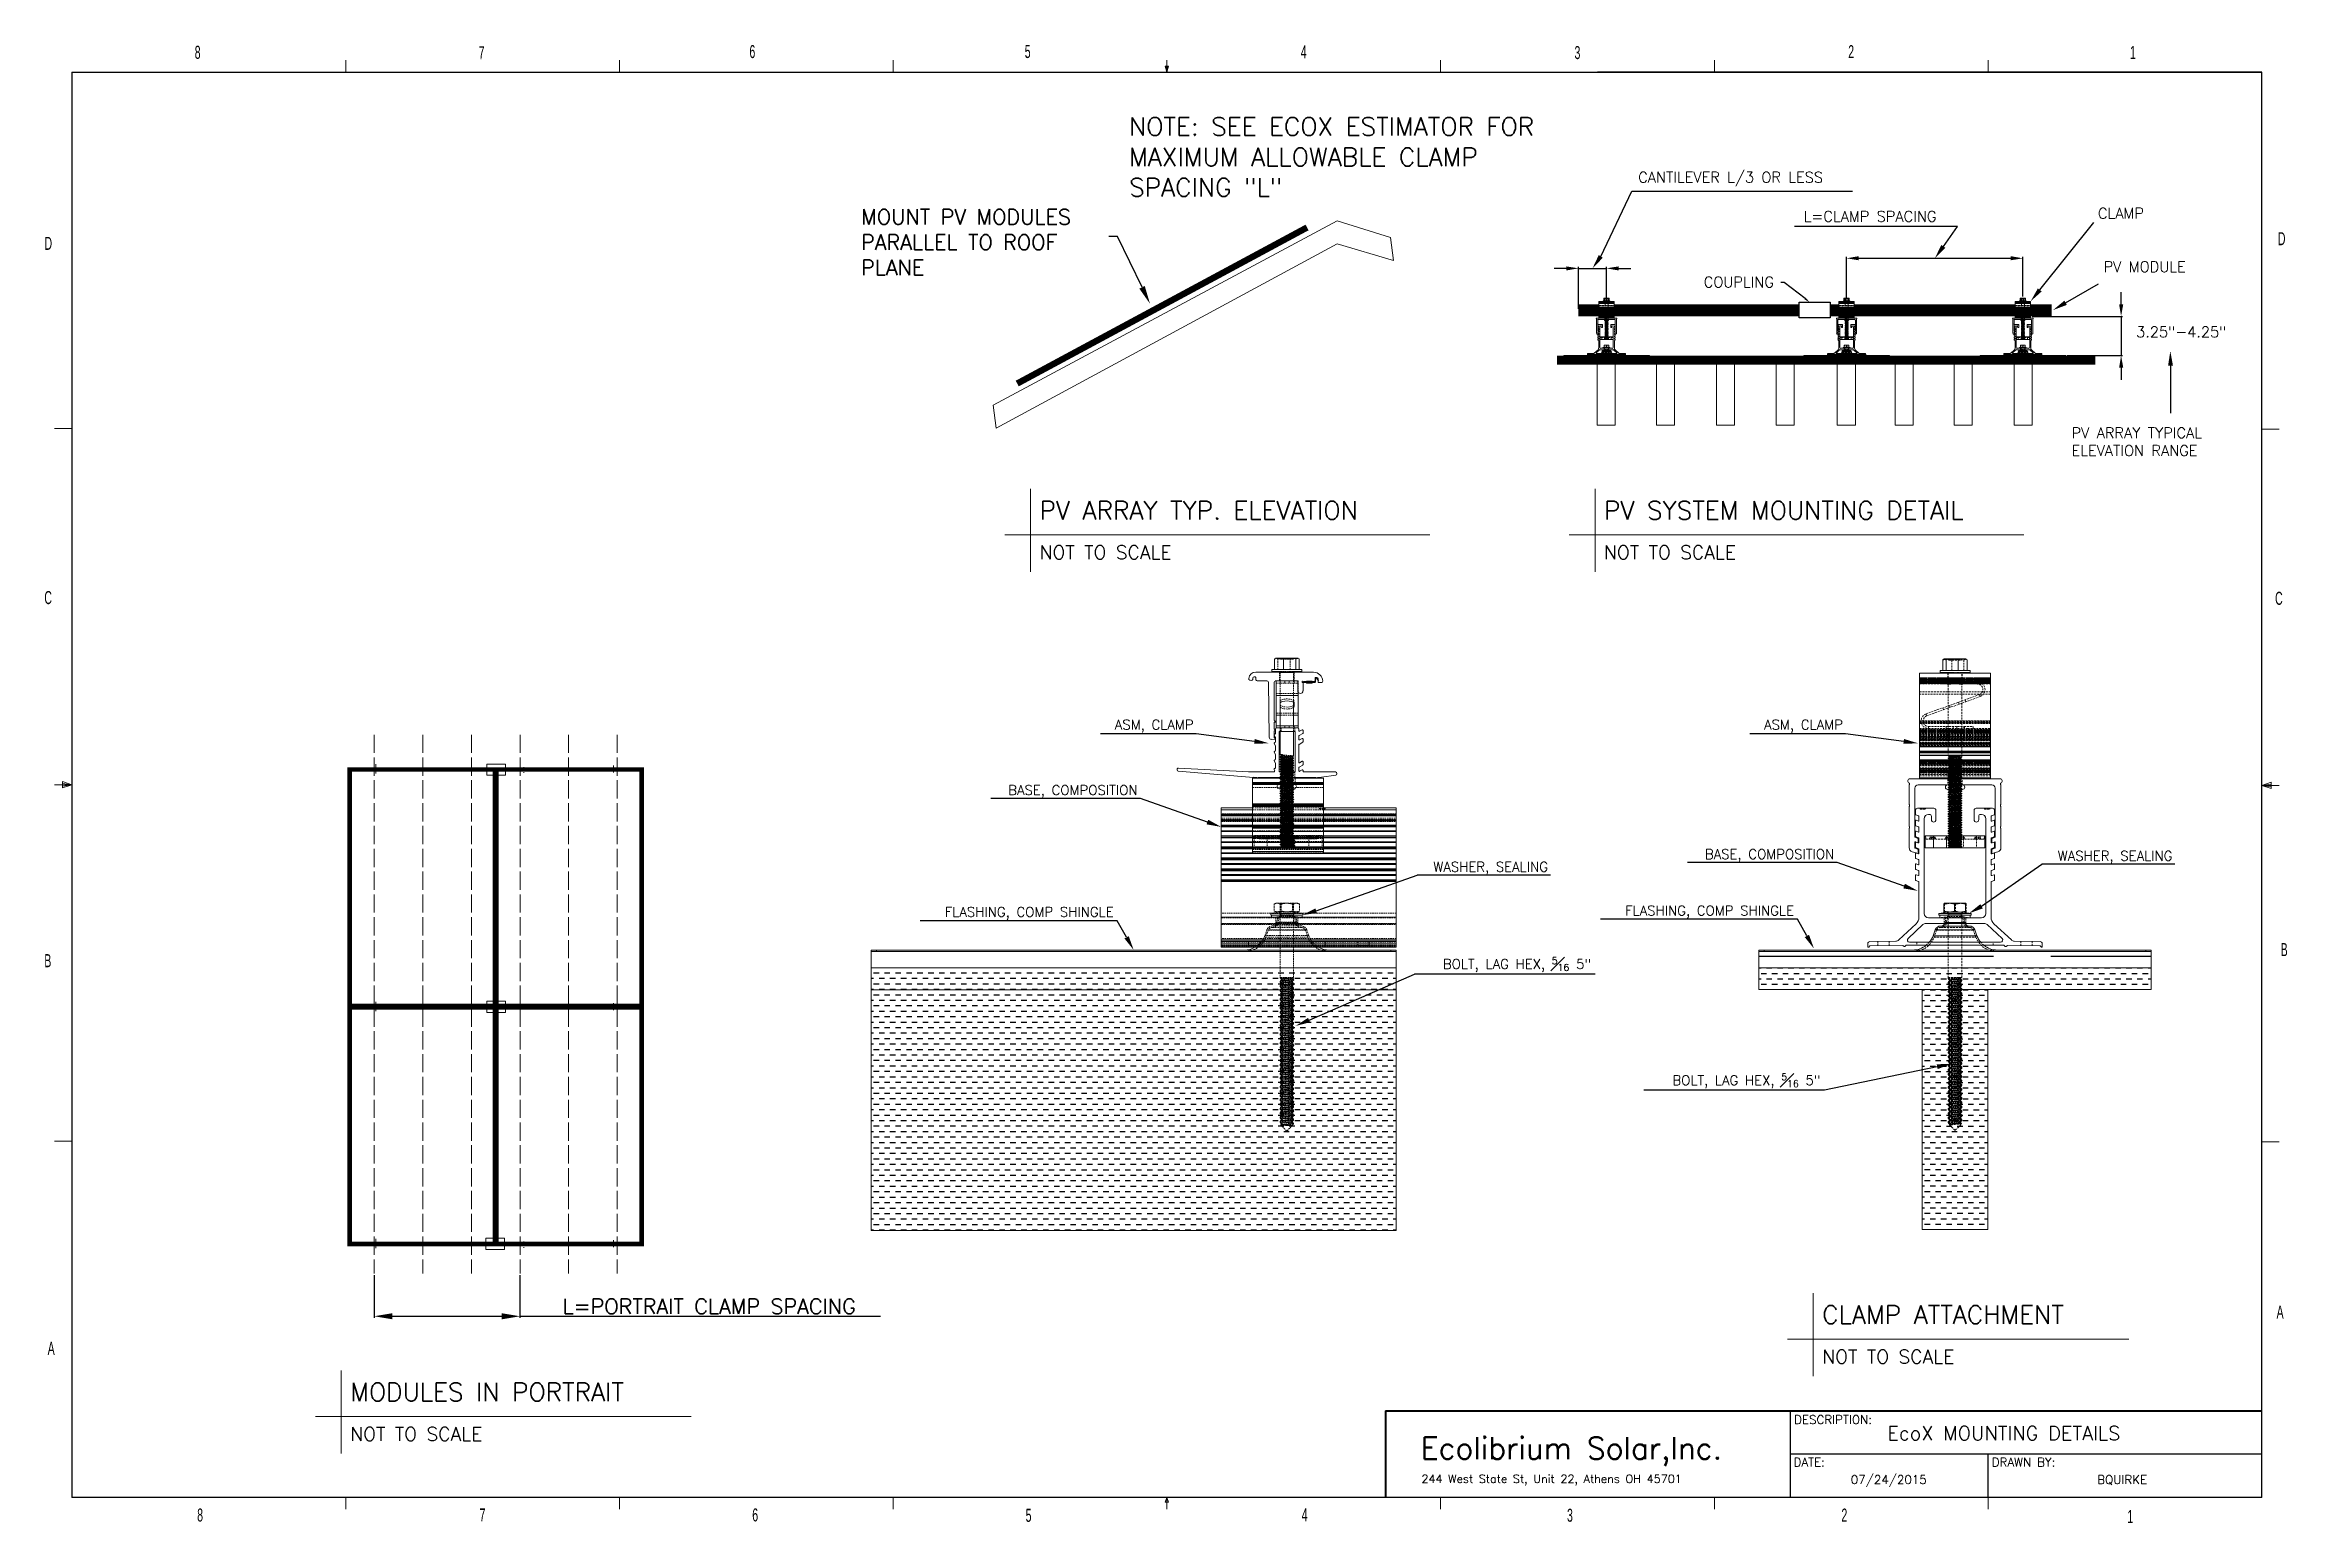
# Model space of a CAD drawing. Header units: millimetres. Extents: x 1522 to 2996, y -37 to 935.
import ezdxf
from ezdxf import colors
from ezdxf.entities.mleader import LeaderData, LeaderLine
from ezdxf.math import Vec2, Vec3

# ---------------------------------------------------------------- set-up
doc = ezdxf.new("R2010")
doc.units = ezdxf.units.MM
doc.header["$PDSIZE"] = -1
doc.linetypes.add('ACAD_ISO02W100', pattern=[15, 12, -3])
doc.linetypes.add('HIDDEN', pattern=[1.905, 1.27, -0.635])
doc.layers.add('FORMAT', color=7, linetype='Continuous')
doc.styles.add('SLDTEXTSTYLE0', font='TXT', dxfattribs={"width": 0.605})
doc.styles.get("Standard").update_dxf_attribs({"font": 'simplex.shx'})
doc.dimstyles.new('ISO-25', dxfattribs={"dimtxt": 2.5, "dimasz": 2.5, "dimexe": 1.25, "dimexo": 0.625, "dimtad": 1, "dimtxsty": 'Standard', "dimcen": 2.5, "dimadec": 0, "dimazin": 0, "dimtfac": 1, "dimtmove": 0, "dimatfit": 3, "dimfxl": 1, "dimarcsym": 0})
pattern_1 = [(0, (2535.4646, -27.326), (3.585056, 3.585056), [3.585056, -3.585056])]
pattern_2 = [(0, (2063.2717, 33.743), (0, 5.588), [4.064, -1.524]), (90, (2063.2717, 33.743), (-5.588, 3e-16), [4.064, -1.524])]
pattern_3 = [(0, (2063.2717, -122.5416), (0, 5.588), [4.064, -1.524]), (90, (2063.2717, -122.5416), (-5.588, 3e-16), [4.064, -1.524])]
pattern_4 = [(0, (2063.2717, -278.38), (0, 5.588), [4.064, -1.524]), (90, (2063.2717, -278.38), (-5.588, 3e-16), [4.064, -1.524])]
pattern_5 = [(0, (2388.1104, -134.014), (4.650459, 4.650459), [4.65046, -4.65046])]

msp = doc.modelspace()

# ---------------------------------------------------------------- texts
at = {"color": 7, "style": 'SLDTEXTSTYLE0', "width": 0.605}
for s, p in [('8', (1620.125, 925.378)), ('7', (1806.836, 925.118)), ('6', (1984.933, 925.858)), ('5', (2165.985, 925.907)), ('4', (2347.549, 925.758)), ('3', (2527.542, 925.197)), ('2', (2707.52, 925.808)), ('1', (2892.815, 925.247)), ('D', (2990.099, 802.803)), ('D', (1521.326, 799.744)), ('C', (1521.207, 566.828)), ('C', (2988.258, 566.346)), ('B', (2991.943, 335.37)), ('B', (1521.205, 328.075)), ('A', (2989.255, 97.035)), ('A', (1523.42, 73.167)), ('8', (1621.742, -36.437)), ('7', (1807.425, -36.41)), ('6', (1986.775, -36.374)), ('5', (2166.572, -36.654)), ('4', (2348.082, -36.367)), ('3', (2522.608, -36.56)), ('2', (2703.067, -36.485)), ('1', (2891.07, -37.497))]:
    msp.add_text(s, height=8.572, dxfattribs=at).set_placement(p)
at = {"color": 7}
for s, height, p in [('DESCRIPTION:', 5.715, (2671.999, 27.722)), ('Ecolibrium Solar,Inc.', 14.4, (2426.458, 4.609)), ('EcoX MOUNTING DETAILS', 9.31034, (2733.272, 17.005)), ('DATE:', 5.715, (2671.578, -0.28)), ('DRAWN BY:', 5.715, (2801.907, -0.28)), ('244 West State St, Unit 22, Athens OH 45701', 5.4, (2426.851, -11.062)), ('07/24/2015', 5.715, (2709.226, -11.747)), ('BQUIRKE', 5.715, (2871.283, -11.747))]:
    msp.add_text(s, height=height, dxfattribs=at).set_placement(p)
at = {"lineweight": 15, "attachment_point": 1}
for s, width, insert, char_height in [('{NOTE: SEE ECOX ESTIMATOR FOR MAXIMUM ALLOWABLE CLAMP SPACING "L"}', 310.06036, (2234.616, 886.87), 12), ('{CANTILEVER L/3 OR LESS}', 188.79307, (2569.432, 851.001), 7), ('MOUNT PV MODULES PARALLEL TO ROOF PLANE', 166.88417, (2058.409, 826.432), 10), ('{L=CLAMP SPACING}', 191.79061, (2678.27, 825.259), 7), ('COUPLING', 42.85951, (2612.534, 782.095), 7), ('{3.25"-4.25"}', 191.79061, (2896.891, 749.306), 7), ('{PV ARRAY TYPICAL \\PELEVATION RANGE}', 191.79061, (2854.42, 682.935), 7), ('PV ARRAY TYP. ELEVATION', 310.06036, (2175.715, 634.5), 12), ('PV SYSTEM MOUNTING DETAIL', 585.29339, (2546.914, 634.5), 12), ('{\\Fsimplex|c0;NOT TO SCALE}', 310.06036, (2175.715, 605.359), 9), ('NOT TO SCALE', 310.06036, (2546.914, 605.359), 9), ('CLAMP ATTACHMENT', 310.06036, (2690.452, 105.619), 12), ('{\\Fsimplex|c0;NOT TO SCALE}', 310.06036, (2690.452, 76.478), 9)]:
    msp.add_mtext_dynamic_manual_height_columns(s, width=width, gutter_width=17.5, heights=[0], dxfattribs=dict(at, insert=insert, char_height=char_height))
at = {"lineweight": 15, "attachment_point": 3}
for s, insert, char_height in [('CLAMP', (2902.058, 827.308), 7), ('{PV MODULE}', (2929.496, 792.155), 7), ('{ASM, CLAMP}', (2277.071, 490.769), 6.4), ('{ASM, CLAMP}', (2704.056, 490.769), 6.4), ('{BASE, COMPOSITION}', (2240.149, 447.701), 6.4), ('{BASE, COMPOSITION}', (2698.349, 405.61), 6.4), ('{WASHER, SEALING}', (2920.77, 404.493), 6.4), ('{WASHER, SEALING}', (2510.114, 397.285), 6.4), ('{FLASHING, COMP SHINGLE}', (2224.457, 367.634), 6.4), ('{FLASHING, COMP SHINGLE}', (2671.87, 368.52), 6.4), ('{\\A1;BOLT, LAG HEX, {\\H0.7x;\\S5#16;} 5"}', (2538.39, 334.64), 6.4), ('{\\A1;BOLT, LAG HEX, {\\H0.7x;\\S5#16;} 5"}', (2689.294, 258.221), 6.4)]:
    msp.add_mtext(s, dxfattribs=dict(at, insert=insert, char_height=char_height))

# ---------------------------------------------------------------- blocks, each defined once
blk = doc.blocks.new('*D30')
at = {"color": 0, "lineweight": -2, "transparency": 16777216}
for p, q in [((2522.1, 787.6), (2514.1, 787.6)), ((2530.1, 761), (2530.1, 788.6)), ((2530.1, 787.6), (2548.6, 787.6)), ((2548.6, 765.6), (2548.6, 788.6)), ((2556.6, 787.6), (2564.6, 787.6))]:
    blk.add_line(p, q, dxfattribs=at)
at = {"color": 0, "transparency": 16777216}
for points in [[(2522.1, 786.2), (2522.1, 788.9), (2530.1, 787.6)], [(2556.6, 788.9), (2556.6, 786.2), (2548.6, 787.6)]]:
    blk.add_solid(points, dxfattribs=at)
at = {"layer": 'Defpoints', "color": 0, "transparency": 16777216}
for p in [(2548.6, 787.6), (2530.1, 760), (2548.6, 764.6)]:
    blk.add_point(p, dxfattribs=at)
blk = doc.blocks.new('attachment and clamp x2')
at = {"color": 7, "linetype": 'Continuous', "lineweight": 15}
for p, q in [((1759.3, 215.2), (1769.4, 215.2)), ((1759.3, 215.2), (1759.3, 214.3)), ((1759.3, 214.3), (1769.4, 214.3)), ((1759.3, 214.1), (1759.3, 214.3)), ((1769.4, 214.1), (1759.3, 214.1)), ((1759.3, 214), (1759.3, 214.1)), ((1759.3, 214), (1769.4, 214)), ((1759.3, 214), (1769.4, 214)), ((1759.3, 214), (1759.3, 214)), ((1769.4, 214), (1759.3, 214)), ((1759.3, 214), (1759.3, 214)), ((1759.3, 214), (1769.4, 214)), ((1759.3, 214), (1759.3, 214)), ((1759.3, 213.8), (1759.3, 214)), ((1769.4, 213.8), (1759.3, 213.8)), ((1759.3, 213.8), (1759.3, 205.9)), ((1762.2, 215.6), (1762.2, 215.2)), ((1762.8, 215.6), (1762.2, 215.6)), ((1762.2, 215.2), (1762.2, 215.3)), ((1762.3, 215.2), (1762.2, 215.2)), ((1762.3, 215.2), (1762.3, 215.3)), ((1762.4, 215.2), (1762.3, 215.2)), ((1762.4, 215.2), (1762.4, 215.3)), ((1762.6, 215.2), (1762.4, 215.2)), ((1762.6, 215.6), (1762.6, 217.1)), ((1762.6, 215.2), (1762.6, 215.3)), ((1762.8, 215.2), (1762.6, 215.2)), ((1762.8, 217.2), (1762.7, 217.2)), ((1763.1, 217.1), (1762.8, 217.2)), ((1762.8, 217.2), (1763.9, 217.2)), ((1762.8, 217.2), (1762.8, 217.2)), ((1766.5, 215.6), (1762.8, 215.6)), ((1762.8, 215.2), (1762.8, 215.3)), ((1762.8, 215.2), (1763.1, 215.2)), ((1763.1, 215.6), (1763.1, 217.1)), ((1763.1, 215.2), (1763.1, 215.3)), ((1763.4, 215.2), (1763.1, 215.2)), ((1763.4, 215.2), (1763.4, 215.3)), ((1763.7, 215.2), (1763.4, 215.2)), ((1763.4, 215.2), (1763.4, 215.2)), ((1763.4, 215.2), (1763.4, 215.2)), ((1763.4, 215.2), (1763.4, 215.2)), ((1763.4, 215.2), (1763.4, 215.2)), ((1763.4, 215.2), (1763.4, 215.2)), ((1763.5, 215.2), (1763.5, 215.2)), ((1763.5, 215.2), (1763.5, 215.2)), ((1763.5, 215.2), (1763.5, 215.2)), ((1763.6, 215.2), (1763.6, 215.2)), ((1763.7, 215.2), (1763.7, 215.2)), ((1763.8, 215.2), (1763.8, 215.3)), ((1764, 215.2), (1763.8, 215.2)), ((1763.8, 215.2), (1763.8, 215.2)), ((1763.8, 215.2), (1763.8, 215.2)), ((1764.8, 217.1), (1763.9, 217.2)), ((1763.9, 217.2), (1765.4, 217.2)), ((1763.9, 215.2), (1763.9, 215.2)), ((1763.9, 215.2), (1763.9, 215.2)), ((1764.1, 215.2), (1764.1, 215.2)), ((1764.1, 215.2), (1764.1, 215.2)), ((1764.2, 215.2), (1764.2, 215.3)), ((1764.3, 215.3), (1764.2, 215.2)), ((1764.3, 215.2), (1764.3, 215.3)), ((1764.3, 215.3), (1764.3, 215.2)), ((1764.4, 215.2), (1764.4, 215.2)), ((1764.5, 215.2), (1764.5, 215.3)), ((1764.6, 215.3), (1764.5, 215.3)), ((1764.6, 215.3), (1764.9, 215.2)), ((1764.6, 215.2), (1764.6, 215.3)), ((1764.8, 215.6), (1764.8, 217.1)), ((1764.8, 215.2), (1764.8, 215.2)), ((1764.9, 215.2), (1764.9, 215.3)), ((1764.9, 215.2), (1765.3, 215.2)), ((1764.9, 215.2), (1764.9, 215.2)), ((1765, 215.2), (1765, 215.2)), ((1765.2, 215.2), (1765.2, 215.2)), ((1765.2, 215.2), (1765.2, 215.2)), ((1765.3, 215.2), (1765.3, 215.3)), ((1765.3, 215.2), (1765.6, 215.2)), ((1765.3, 215.2), (1765.3, 215.2)), ((1765.3, 215.2), (1765.3, 215.2)), ((1765.4, 217.2), (1765.9, 217.2)), ((1765.6, 215.2), (1765.6, 215.3)), ((1765.6, 215.2), (1765.9, 215.2)), ((1766, 217.2), (1765.9, 217.2)), ((1765.9, 215.2), (1765.9, 215.3)), ((1765.9, 215.2), (1766.1, 215.2)), ((1766, 217.2), (1766.1, 217.1)), ((1766.1, 215.6), (1766.1, 217.1)), ((1766.1, 215.2), (1766.1, 215.3)), ((1766.1, 215.2), (1766.3, 215.2)), ((1766.3, 215.2), (1766.3, 215.3)), ((1766.3, 215.2), (1766.4, 215.2)), ((1766.4, 215.2), (1766.4, 215.3)), ((1766.4, 215.2), (1766.5, 215.2)), ((1766.5, 215.2), (1766.5, 215.6)), ((1766.5, 215.2), (1766.5, 215.3)), ((1769.4, 215.2), (1769.4, 214.3)), ((1769.4, 214.3), (1769.4, 214.1)), ((1769.4, 214.1), (1769.4, 214)), ((1769.4, 214), (1769.4, 214)), ((1769.4, 214), (1769.4, 214)), ((1769.4, 214), (1769.4, 214)), ((1769.4, 214), (1769.4, 213.8)), ((1769.4, 213.8), (1769.4, 205.9)), ((1757.8, 203.4), (1757.8, 203.5)), ((1757.8, 203.4), (1757.8, 203.4)), ((1757.8, 200.5), (1757.8, 203.3)), ((1757.8, 200.5), (1757.8, 200.5)), ((1757.8, 200.3), (1757.8, 200.4)), ((1757.8, 200.2), (1757.8, 200.3)), ((1757.8, 197.4), (1757.8, 200.2)), ((1757.8, 197.3), (1757.8, 197.4)), ((1757.8, 197.2), (1757.8, 197.3)), ((1757.8, 197.1), (1757.8, 197.1)), ((1757.8, 194.3), (1757.8, 197.1)), ((1757.9, 204.2), (1770.8, 204.2)), ((1758.7, 193.6), (1758.2, 193.7)), ((1758.6, 202.9), (1758.6, 195.9)), ((1758.6, 195.8), (1759, 195.7)), ((1758.6, 195.1), (1758.6, 194.3)), ((1758.6, 194.2), (1759, 194.1)), ((1758.7, 199.7), (1758.7, 199.1)), ((1759.1, 198.9), (1758.7, 199)), ((1758.7, 198.3), (1759.1, 198.1)), ((1758.7, 198.2), (1758.7, 197.5)), ((1759.1, 197.3), (1758.7, 197.5)), ((1758.7, 196.7), (1759.1, 196.6)), ((1758.7, 196.6), (1758.7, 195.9)), ((1759.1, 195.7), (1758.7, 195.9)), ((1758.7, 195.1), (1758.7, 195.1)), ((1758.7, 195.1), (1758.7, 194.4)), ((1758.7, 195.1), (1759.1, 195)), ((1759.1, 194.2), (1758.7, 194.3)), ((1758.7, 193.6), (1759.1, 193.4)), ((1758.7, 193.5), (1758.7, 192.8)), ((1759.1, 192.6), (1758.7, 192.8)), ((1758.7, 192), (1759.1, 191.9)), ((1758.7, 191.9), (1758.7, 191.3)), ((1769.6, 203.3), (1759, 203.3)), ((1761.3, 200), (1759, 200)), ((1759.1, 195.6), (1759.1, 195.1)), ((1759.1, 194), (1759.1, 193.5)), ((1759.2, 198.2), (1759.2, 198.8)), ((1759.2, 196.6), (1759.2, 197.2)), ((1759.2, 195.1), (1759.2, 195.7)), ((1759.2, 193.5), (1759.2, 194.1)), ((1759.2, 191.9), (1759.2, 192.5)), ((1759.3, 205.9), (1769.4, 205.9)), ((1759.3, 205.6), (1759.3, 205.9)), ((1769.4, 205.6), (1759.3, 205.6)), ((1759.3, 205.4), (1759.3, 205.6)), ((1759.3, 205.4), (1769.4, 205.4)), ((1759.3, 205.2), (1759.3, 205.4)), ((1769.4, 205.4), (1759.3, 205.4)), ((1759.3, 205.4), (1759.3, 205.4)), ((1769.4, 205.2), (1759.3, 205.2)), ((1759.3, 205.2), (1759.3, 204.3)), ((1759.3, 204.3), (1769.4, 204.3)), ((1769.4, 204.3), (1759.3, 204.3)), ((1759.3, 204.3), (1759.3, 204.3)), ((1769.4, 204.3), (1759.3, 204.3)), ((1759.3, 204.3), (1759.3, 204.3)), ((1759.3, 204.3), (1759.3, 204.2)), ((1759.3, 204.2), (1769.4, 204.2)), ((1759.3, 204.2), (1759.3, 204.2)), ((1759.9, 184.9), (1759.9, 198.5)), ((1760.1, 191.9), (1760.1, 190.2)), ((1761.3, 191.9), (1760.1, 191.9)), ((1760.5, 199.1), (1760.7, 199.1)), ((1760.9, 198.8), (1760.9, 198.3)), ((1761.3, 191.9), (1761.3, 190.2)), ((1763.1, 191.9), (1761.3, 191.9)), ((1761.6, 198.3), (1761.6, 199.7)), ((1763.1, 191.9), (1763.1, 190.2)), ((1763.7, 191.9), (1763.1, 191.9)), ((1763.3, 202.7), (1765.4, 202.7)), ((1763.4, 202.7), (1763.4, 202.6)), ((1763.4, 202.3), (1763.4, 202.3)), ((1763.4, 202), (1763.4, 201.9)), ((1763.4, 201.6), (1763.4, 201.6)), ((1763.4, 201.3), (1763.4, 201.2)), ((1763.4, 200.9), (1763.4, 200.9)), ((1763.4, 200.6), (1763.4, 200.5)), ((1763.4, 200.2), (1763.4, 200.2)), ((1763.4, 200.2), (1763.4, 200.2)), ((1763.4, 199.9), (1763.4, 199.9)), ((1763.4, 199.5), (1763.4, 199.5)), ((1763.4, 199.2), (1763.4, 199.2)), ((1763.4, 198.9), (1763.4, 198.8)), ((1763.4, 198.5), (1763.4, 198.5)), ((1763.4, 198.2), (1763.4, 198.1)), ((1763.4, 197.8), (1763.4, 197.8)), ((1763.4, 197.5), (1763.4, 197.4)), ((1763.4, 197.1), (1763.4, 197.1)), ((1763.4, 196.8), (1763.4, 196.7)), ((1763.4, 196.4), (1763.4, 196.4)), ((1763.4, 196.1), (1763.4, 196)), ((1763.4, 195.7), (1763.4, 195.7)), ((1763.4, 195.4), (1763.4, 195.3)), ((1763.4, 195), (1763.4, 195)), ((1763.4, 194.7), (1763.4, 194.6)), ((1763.4, 194.3), (1763.4, 194.3)), ((1763.4, 194), (1763.4, 193.9)), ((1763.4, 193.6), (1763.4, 193.6)), ((1763.4, 193.3), (1763.4, 193.2)), ((1763.4, 192.9), (1763.4, 192.9)), ((1763.4, 192.6), (1763.4, 192.5)), ((1763.4, 192.2), (1763.4, 192.2)), ((1763.4, 191.9), (1763.4, 191.9)), ((1763.4, 191.9), (1763.4, 191.9)), ((1763.6, 202.5), (1763.6, 202.5)), ((1763.6, 202.2), (1763.6, 202.1)), ((1763.6, 201.8), (1763.6, 201.8)), ((1763.6, 201.5), (1763.6, 201.4)), ((1763.6, 201.1), (1763.6, 201.1)), ((1763.6, 200.8), (1763.6, 200.7)), ((1763.6, 200.4), (1763.6, 200.4)), ((1763.6, 200.1), (1763.6, 200)), ((1763.6, 199.7), (1763.6, 199.7)), ((1763.6, 199.4), (1763.6, 199.3)), ((1763.6, 199.4), (1763.6, 199.4)), ((1763.6, 199), (1763.6, 199)), ((1763.6, 198.7), (1763.6, 198.6)), ((1763.6, 198.3), (1763.6, 198.3)), ((1763.6, 198), (1763.6, 197.9)), ((1763.6, 197.6), (1763.6, 197.6)), ((1763.6, 197.3), (1763.6, 197.2)), ((1763.6, 196.9), (1763.6, 196.9)), ((1763.6, 196.6), (1763.6, 196.6)), ((1763.6, 196.2), (1763.6, 196.2)), ((1763.6, 195.9), (1763.6, 195.9)), ((1763.6, 195.5), (1763.6, 195.5)), ((1763.6, 195.2), (1763.6, 195.2)), ((1763.6, 194.9), (1763.6, 194.8)), ((1763.6, 194.5), (1763.6, 194.5)), ((1763.6, 194.2), (1763.6, 194.1)), ((1763.6, 193.8), (1763.6, 193.8)), ((1763.6, 193.5), (1763.6, 193.4)), ((1763.6, 193.1), (1763.6, 193.1)), ((1763.6, 193.1), (1763.6, 193.1)), ((1763.6, 192.8), (1763.6, 192.7)), ((1763.6, 192.4), (1763.6, 192.4)), ((1763.6, 192.1), (1763.6, 192)), ((1763.7, 191.9), (1763.8, 191.4)), ((1763.7, 191.9), (1764.4, 191.9)), ((1764.3, 191.4), (1764.4, 191.9)), ((1767.9, 191.9), (1764.4, 191.9)), ((1765.1, 202.6), (1765.1, 202.7)), ((1765.1, 202.3), (1765.1, 202.3)), ((1765.1, 201.9), (1765.1, 202)), ((1765.1, 201.6), (1765.1, 201.6)), ((1765.1, 201.2), (1765.1, 201.3)), ((1765.1, 200.9), (1765.1, 200.9)), ((1765.1, 200.5), (1765.1, 200.6)), ((1765.1, 200.2), (1765.1, 200.2)), ((1765.1, 199.9), (1765.1, 199.9)), ((1765.1, 199.5), (1765.1, 199.5)), ((1765.1, 199.5), (1765.1, 199.5)), ((1765.1, 199.2), (1765.1, 199.2)), ((1765.1, 198.8), (1765.1, 198.8)), ((1765.1, 198.5), (1765.1, 198.5)), ((1765.1, 198.1), (1765.1, 198.2)), ((1765.1, 197.8), (1765.1, 197.8)), ((1765.1, 197.4), (1765.1, 197.5)), ((1765.1, 197.1), (1765.1, 197.1)), ((1765.1, 196.7), (1765.1, 196.8)), ((1765.1, 196.4), (1765.1, 196.4)), ((1765.1, 196), (1765.1, 196.1)), ((1765.1, 195.7), (1765.1, 195.7)), ((1765.1, 195.3), (1765.1, 195.4)), ((1765.1, 195), (1765.1, 195)), ((1765.1, 194.6), (1765.1, 194.7)), ((1765.1, 194.3), (1765.1, 194.3)), ((1765.1, 193.9), (1765.1, 194)), ((1765.1, 193.6), (1765.1, 193.6)), ((1765.1, 193.2), (1765.1, 193.3)), ((1765.1, 192.9), (1765.1, 192.9)), ((1765.1, 192.5), (1765.1, 192.6)), ((1765.1, 192.2), (1765.1, 192.2)), ((1765.1, 191.9), (1765.1, 191.9)), ((1765.1, 191.9), (1765.1, 191.9)), ((1765.3, 202.5), (1765.3, 202.5)), ((1765.3, 202.1), (1765.3, 202.2)), ((1765.3, 201.8), (1765.3, 201.8)), ((1765.3, 201.4), (1765.3, 201.5)), ((1765.3, 201.1), (1765.3, 201.1)), ((1765.3, 200.7), (1765.3, 200.8)), ((1765.3, 200.4), (1765.3, 200.4)), ((1765.3, 200), (1765.3, 200.1)), ((1765.3, 199.7), (1765.3, 199.7)), ((1765.3, 199.3), (1765.3, 199.4)), ((1765.3, 199), (1765.3, 199)), ((1765.3, 198.6), (1765.3, 198.7)), ((1765.3, 198.3), (1765.3, 198.3)), ((1765.3, 197.9), (1765.3, 198)), ((1765.3, 197.6), (1765.3, 197.6)), ((1765.3, 197.2), (1765.3, 197.3)), ((1765.3, 196.9), (1765.3, 196.9)), ((1765.3, 196.5), (1765.3, 196.6)), ((1765.3, 196.2), (1765.3, 196.2)), ((1765.3, 195.9), (1765.3, 195.9)), ((1765.3, 195.5), (1765.3, 195.5)), ((1765.3, 195.2), (1765.3, 195.2)), ((1765.3, 194.8), (1765.3, 194.9)), ((1765.3, 194.5), (1765.3, 194.5)), ((1765.3, 194.1), (1765.3, 194.2)), ((1765.3, 193.8), (1765.3, 193.8)), ((1765.3, 193.4), (1765.3, 193.5)), ((1765.3, 193.1), (1765.3, 193.1)), ((1765.3, 192.7), (1765.3, 192.8)), ((1765.3, 192.4), (1765.3, 192.4)), ((1765.3, 192), (1765.3, 192.1)), ((1767.1, 199.7), (1767.1, 198.3)), ((1769.7, 200), (1767.4, 200)), ((1767.7, 198.3), (1767.7, 198.8)), ((1767.9, 191.9), (1768, 191.4)), ((1767.9, 191.9), (1768.6, 191.9)), ((1768, 199.1), (1768.1, 199.1)), ((1768.5, 191.4), (1768.6, 191.9)), ((1768.6, 191.9), (1768.6, 191.9)), ((1768.6, 191.9), (1768.6, 190.2)), ((1768.8, 198.5), (1768.8, 184.9)), ((1769.4, 205.9), (1769.4, 205.6)), ((1769.4, 205.6), (1769.4, 205.4)), ((1769.4, 205.4), (1769.4, 205.2)), ((1769.4, 205.4), (1769.4, 205.4)), ((1769.4, 205.2), (1769.4, 204.3)), ((1769.4, 204.3), (1769.4, 204.3)), ((1769.4, 204.3), (1769.4, 204.3)), ((1769.4, 204.3), (1769.4, 204.2)), ((1769.4, 204.2), (1769.4, 204.2)), ((1769.5, 198.2), (1769.5, 198.8)), ((1769.5, 196.6), (1769.5, 197.2)), ((1769.5, 195.1), (1769.5, 195.7)), ((1769.5, 193.5), (1769.5, 194.1)), ((1769.5, 191.9), (1769.5, 192.5)), ((1769.6, 198.9), (1770, 199)), ((1769.9, 198.3), (1769.6, 198.1)), ((1769.6, 197.3), (1770, 197.5)), ((1769.9, 196.7), (1769.6, 196.6)), ((1769.6, 195.7), (1770, 195.9)), ((1769.6, 195.6), (1769.6, 195.1)), ((1769.9, 195.1), (1769.6, 195)), ((1769.6, 194.2), (1770, 194.3)), ((1769.6, 194), (1769.6, 193.5)), ((1769.9, 193.6), (1769.6, 193.4)), ((1769.6, 192.6), (1770, 192.8)), ((1769.9, 192), (1769.6, 191.9)), ((1770.1, 195.8), (1769.7, 195.7)), ((1770.1, 194.2), (1769.7, 194.1)), ((1770, 199.1), (1770, 199.7)), ((1770, 197.5), (1770, 198.2)), ((1770, 195.9), (1770, 196.6)), ((1770, 195.1), (1770, 195.1)), ((1770, 194.4), (1770, 195.1)), ((1770, 193.6), (1770.5, 193.7)), ((1770, 192.8), (1770, 193.5)), ((1770, 191.3), (1770, 191.9)), ((1770.1, 195.9), (1770.1, 202.9)), ((1770.1, 194.3), (1770.1, 195.1)), ((1770.9, 203.4), (1770.9, 203.5)), ((1770.9, 203.4), (1770.9, 203.4)), ((1770.9, 203.3), (1770.9, 200.5)), ((1770.9, 200.5), (1770.9, 200.5)), ((1770.9, 200.3), (1770.9, 200.4)), ((1770.9, 200.2), (1770.9, 200.3)), ((1770.9, 200.2), (1770.9, 197.4)), ((1770.9, 197.3), (1770.9, 197.4)), ((1770.9, 197.2), (1770.9, 197.3)), ((1770.9, 197.1), (1770.9, 194.3)), ((1770.9, 197.1), (1770.9, 197.1)), ((1736.2, 179.4), (1736.2, 179.6)), ((1736.2, 179.6), (1737, 179.6)), ((1736.2, 179.4), (1792.5, 179.4)), ((1737, 179.6), (1737, 179.4)), ((1737, 179.6), (1791.7, 179.6)), ((1737, 179.4), (1791.7, 179.4)), ((1751.8, 180.5), (1751.8, 180.2)), ((1751.8, 180), (1751.8, 180.2)), ((1752, 180), (1751.8, 180)), ((1752.1, 180.2), (1752, 180)), ((1755.8, 180.9), (1752.1, 180.8)), ((1752.1, 180.2), (1756.8, 180.3)), ((1758.8, 183.4), (1756.3, 181.1)), ((1757, 180.1), (1756.8, 180.3)), ((1757.1, 180.1), (1757, 180.1)), ((1757.3, 180.3), (1757.1, 180.1)), ((1757.3, 180.3), (1757.5, 180.3)), ((1757.5, 180.3), (1771.2, 180.3)), ((1759.7, 183.3), (1757.6, 181.3)), ((1757.8, 180.8), (1770.9, 180.8)), ((1759.1, 191), (1758.7, 191.2)), ((1758.7, 190.4), (1759.1, 190.3)), ((1758.7, 190.4), (1758.7, 189.7)), ((1759.1, 189.5), (1758.7, 189.6)), ((1759.2, 190.4), (1759.2, 191)), ((1759.2, 189.4), (1759.2, 184.3)), ((1761.3, 190.2), (1760.1, 190.2)), ((1768.5, 183.4), (1760.2, 183.4)), ((1768.1, 184.3), (1760.5, 184.3)), ((1761.5, 182.5), (1761.2, 181.7)), ((1763.1, 190.2), (1761.3, 190.2)), ((1763.3, 185.1), (1762, 184.9)), ((1762, 184.9), (1762, 184.6)), ((1762.4, 184.9), (1762, 184.9)), ((1762.4, 184.6), (1762, 184.6)), ((1762.2, 184.6), (1762.2, 184.3)), ((1762.3, 183.1), (1766.4, 183.1)), ((1766.6, 184.9), (1762.4, 184.9)), ((1766.6, 184.6), (1762.4, 184.6)), ((1762.7, 186.2), (1763.5, 186.3)), ((1762.7, 186.2), (1762.7, 185.2)), ((1762.8, 186.3), (1762.8, 186.3)), ((1762.8, 186.3), (1763.5, 186.3)), ((1762.8, 185.1), (1762.8, 185.1)), ((1763.5, 185.1), (1762.8, 185.1)), ((1768.6, 190.2), (1763.1, 190.2)), ((1765.1, 186.3), (1763.5, 186.3)), ((1764.3, 185.2), (1763.5, 185.1)), ((1765.1, 185.1), (1763.5, 185.1)), ((1763.8, 191.4), (1764.3, 191.4)), ((1764.3, 186.2), (1765.1, 186.3)), ((1764.3, 186.2), (1764.3, 185.2)), ((1765.9, 186.3), (1765.1, 186.3)), ((1765.9, 185.2), (1765.1, 185.1)), ((1765.9, 185.1), (1765.1, 185.1)), ((1766.6, 184.9), (1765.4, 185.1)), ((1765.9, 186.3), (1765.9, 186.3)), ((1765.9, 186.2), (1765.9, 185.2)), ((1765.9, 185.1), (1765.9, 185.1)), ((1765.9, 185.1), (1765.9, 185.1)), ((1766.5, 184.3), (1766.5, 184.6)), ((1766.6, 184.6), (1766.6, 184.9)), ((1767.5, 181.7), (1767.2, 182.5)), ((1768, 191.4), (1768.5, 191.4)), ((1771.1, 181.3), (1768.9, 183.3)), ((1769.5, 190.4), (1769.5, 191)), ((1769.5, 184.3), (1769.5, 189.4)), ((1769.6, 191), (1770, 191.2)), ((1769.9, 190.4), (1769.6, 190.3)), ((1769.6, 189.5), (1770, 189.6)), ((1772.4, 181.1), (1769.9, 183.4)), ((1770, 189.7), (1770, 190.4)), ((1771.2, 180.3), (1771.4, 180.3)), ((1771.4, 180.3), (1771.5, 180.1)), ((1771.5, 180.1), (1771.7, 180.1)), ((1771.7, 180.1), (1771.9, 180.3)), ((1771.9, 180.3), (1776.5, 180.2)), ((1776.5, 180.8), (1772.8, 180.9)), ((1776.5, 180.2), (1776.7, 180)), ((1776.7, 180), (1776.9, 180)), ((1776.9, 180.2), (1776.9, 180.5)), ((1776.9, 180), (1776.9, 180.2)), ((1791.7, 179.4), (1791.7, 179.6)), ((1791.7, 179.6), (1792.5, 179.6)), ((1792.5, 179.6), (1792.5, 179.4))]:
    blk.add_line(p, q, dxfattribs=at)
at = {"color": 7, "linetype": 'HIDDEN', "lineweight": 0}
for p, q in [((1769.4, 214.5), (1759.3, 214.5)), ((1759.3, 214.5), (1769.4, 214.5)), ((1769.4, 214.5), (1759.3, 214.5)), ((1769.4, 214.5), (1759.3, 214.5)), ((1759.3, 214.5), (1769.4, 214.5)), ((1769.4, 214.5), (1759.3, 214.5)), ((1759.3, 214.4), (1769.4, 214.4)), ((1759.3, 214.4), (1769.4, 214.4)), ((1769.4, 214.3), (1759.3, 214.3)), ((1759.3, 214.2), (1769.4, 214.2)), ((1769.4, 214.1), (1759.3, 214.1)), ((1769.4, 214.1), (1759.3, 214.1)), ((1769.4, 214), (1759.3, 214)), ((1769.4, 213.9), (1759.3, 213.9)), ((1759.3, 213.9), (1769.4, 213.9)), ((1769.4, 213.9), (1759.3, 213.9)), ((1759.3, 213.8), (1769.4, 213.8)), ((1769.4, 213.8), (1759.3, 213.8)), ((1759.3, 213.8), (1769.4, 213.8)), ((1759.3, 213.8), (1769.4, 213.8)), ((1769.4, 213.8), (1759.3, 213.8)), ((1759.3, 213.8), (1769.4, 213.8)), ((1759.3, 213.7), (1769.4, 213.7)), ((1769.4, 213.7), (1759.3, 213.7)), ((1759.3, 213.7), (1769.4, 213.7)), ((1759.3, 212.5), (1769.4, 212.5)), ((1769.4, 212.2), (1759.3, 212.2)), ((1759.3, 211.4), (1769.4, 211.4)), ((1769.4, 211.2), (1759.3, 211.2)), ((1769.4, 211.1), (1759.3, 211.1)), ((1769.4, 211.1), (1759.3, 211.1)), ((1769.4, 211), (1759.3, 211)), ((1759.3, 211), (1769.4, 211)), ((1769.4, 210.9), (1759.3, 210.9)), ((1759.3, 210.9), (1769.4, 210.9)), ((1759.3, 210.9), (1769.4, 210.9)), ((1759.3, 210.8), (1769.4, 210.8)), ((1764.1, 210.8), (1759.3, 210.8)), ((1769.4, 210.7), (1759.3, 210.7)), ((1759.3, 210.6), (1769.4, 210.6)), ((1759.3, 210.6), (1769.4, 210.6)), ((1759.3, 210.5), (1769.4, 210.5)), ((1759.3, 210.4), (1769.4, 210.4)), ((1769.4, 210.3), (1759.3, 210.3)), ((1759.3, 210.2), (1769.4, 210.2)), ((1759.3, 210), (1769.4, 210)), ((1769.4, 210), (1759.3, 210)), ((1769.4, 209.9), (1759.3, 209.9)), ((1769.4, 209.9), (1759.3, 209.9)), ((1769.4, 209.8), (1759.3, 209.8)), ((1759.3, 209.8), (1769.4, 209.8)), ((1759.3, 209.7), (1769.4, 209.7)), ((1759.3, 209.7), (1769.4, 209.7)), ((1759.3, 209.4), (1769.4, 209.4)), ((1759.3, 209.4), (1769.4, 209.4)), ((1769.4, 209.4), (1759.3, 209.4)), ((1759.3, 209.3), (1769.4, 209.3)), ((1759.3, 209.1), (1769.4, 209.1)), ((1769.4, 209.1), (1759.3, 209.1)), ((1759.3, 209), (1769.4, 209)), ((1759.3, 208.8), (1769.4, 208.8)), ((1769.4, 208.8), (1759.3, 208.8)), ((1769.4, 208.4), (1759.3, 208.4)), ((1759.3, 208.3), (1769.4, 208.3)), ((1759.3, 208.2), (1769.4, 208.2)), ((1769.4, 208.1), (1759.3, 208.1)), ((1759.3, 208.1), (1769.4, 208.1)), ((1759.3, 208.1), (1769.4, 208.1)), ((1759.3, 208.1), (1769.4, 208.1)), ((1769.4, 208.1), (1759.3, 208.1)), ((1759.3, 208.1), (1769.4, 208.1)), ((1759.3, 208), (1769.4, 208)), ((1759.3, 207.9), (1769.4, 207.9)), ((1759.3, 207.6), (1769.4, 207.6)), ((1769.4, 207.5), (1759.3, 207.5)), ((1769.4, 207.1), (1759.3, 207.1)), ((1759.3, 207.1), (1769.4, 207.1)), ((1759.3, 206.9), (1769.4, 206.9)), ((1759.3, 206.9), (1769.4, 206.9)), ((1759.3, 206.8), (1769.4, 206.8)), ((1769.4, 206.8), (1759.3, 206.8)), ((1759.3, 206.8), (1769.4, 206.8)), ((1759.3, 206.8), (1769.4, 206.8)), ((1769.4, 206.8), (1759.3, 206.8)), ((1759.3, 206.8), (1769.4, 206.8)), ((1759.3, 206.7), (1769.4, 206.7)), ((1769.4, 206.6), (1759.3, 206.6)), ((1769.4, 206.6), (1759.3, 206.6)), ((1769.4, 206.5), (1759.3, 206.5)), ((1759.3, 206.5), (1769.4, 206.5)), ((1761.6, 214.3), (1761.6, 214.4)), ((1761.6, 214.4), (1762, 214.4)), ((1761.6, 214.1), (1762, 214.4)), ((1762, 214.4), (1761.6, 214.4)), ((1762, 214.4), (1761.6, 214.4)), ((1761.6, 214.3), (1761.6, 213.8)), ((1762, 214.3), (1761.6, 214.3)), ((1761.6, 214.3), (1762, 214.3)), ((1762, 214.3), (1761.6, 214.3)), ((1761.6, 214), (1762, 214.3)), ((1761.6, 213.8), (1767.1, 213.8)), ((1761.6, 213.7), (1761.6, 213.8)), ((1761.6, 213.8), (1767.1, 213.8)), ((1761.6, 213.8), (1761.6, 213.8)), ((1767.1, 213.8), (1761.6, 213.8)), ((1767.1, 213.8), (1761.6, 213.8)), ((1761.6, 213.8), (1761.6, 213.8)), ((1767.1, 213.8), (1761.6, 213.8)), ((1767.1, 213.7), (1761.6, 213.7)), ((1762, 214.3), (1762, 214.4)), ((1766.6, 214.3), (1762, 214.3)), ((1762, 214.3), (1762, 214.3)), ((1766.6, 214.3), (1762, 214.3)), ((1762.1, 213.9), (1762.1, 213.9)), ((1762.1, 213.9), (1762.2, 213.9)), ((1762.2, 215.3), (1762.3, 215.3)), ((1762.2, 213.9), (1762.2, 213.9)), ((1762.3, 215.3), (1762.4, 215.3)), ((1763.4, 215.3), (1762.3, 215.2)), ((1762.4, 215.3), (1762.6, 215.3)), ((1763.4, 215.3), (1762.4, 215.2)), ((1762.6, 215.3), (1762.8, 215.3)), ((1763.4, 215.3), (1762.6, 215.2)), ((1762.6, 213.9), (1762.6, 213.9)), ((1762.6, 213.9), (1762.6, 213.9)), ((1762.6, 213.9), (1762.6, 213.9)), ((1762.8, 215.3), (1763.1, 215.3)), ((1763.5, 215.3), (1762.8, 215.2)), ((1762.9, 217.2), (1763, 217.1)), ((1763.1, 215.3), (1763.4, 215.3)), ((1763.1, 215.2), (1763.6, 215.3)), ((1763.2, 213.7), (1763.2, 213.6)), ((1763.3, 213.7), (1763.2, 213.6)), ((1763.3, 215.2), (1763.3, 214)), ((1763.3, 213.7), (1763.3, 213.7)), ((1763.4, 217.1), (1763.5, 217.1)), ((1763.4, 217.1), (1763.4, 217.1)), ((1763.4, 217.1), (1763.5, 217.1)), ((1763.4, 215.3), (1763.8, 215.3)), ((1763.8, 215.3), (1763.4, 215.2)), ((1763.4, 215.2), (1763.4, 215.3)), ((1763.4, 215.2), (1763.4, 215.3)), ((1763.4, 215.3), (1763.4, 215.2)), ((1763.4, 215.2), (1763.4, 215.3)), ((1763.4, 215.3), (1763.4, 215.2)), ((1763.4, 215.3), (1763.4, 215.3)), ((1763.4, 215.3), (1763.4, 215.3)), ((1763.4, 215.3), (1763.4, 215.3)), ((1763.4, 215.3), (1763.4, 215.3)), ((1763.4, 215.3), (1763.5, 215.3)), ((1763.4, 215.3), (1763.5, 215.3)), ((1763.4, 215.2), (1763.4, 215.2)), ((1763.5, 215.2), (1763.4, 215.2)), ((1763.4, 215.2), (1763.4, 215.2)), ((1763.4, 215.2), (1763.4, 215.2)), ((1763.4, 215.2), (1763.4, 215.2)), ((1763.4, 215.2), (1763.4, 215.2)), ((1763.4, 215.2), (1763.4, 215.2)), ((1763.4, 215.2), (1763.4, 215.2)), ((1763.4, 215.2), (1763.4, 215.2)), ((1763.4, 215.2), (1763.4, 215.2)), ((1763.4, 215.2), (1763.4, 203.3)), ((1763.5, 217.1), (1765.6, 217.1)), ((1763.5, 217.1), (1763.5, 217.1)), ((1763.5, 217.1), (1765.2, 217.1)), ((1763.5, 215.2), (1763.5, 215.3)), ((1763.5, 215.3), (1763.5, 215.2)), ((1763.5, 215.3), (1763.5, 215.2)), ((1763.6, 215.3), (1763.5, 215.3)), ((1763.5, 215.3), (1763.5, 215.3)), ((1763.5, 215.3), (1763.7, 215.3)), ((1763.5, 215.2), (1763.5, 215.2)), ((1763.5, 215.2), (1763.5, 215.2)), ((1763.5, 215.2), (1763.5, 215.2)), ((1763.5, 215.2), (1763.5, 215.2)), ((1763.6, 215.2), (1763.5, 215.2)), ((1763.5, 215.2), (1763.5, 215.2)), ((1763.6, 215.3), (1763.6, 215.2)), ((1763.6, 215.3), (1763.8, 215.3)), ((1763.7, 215.2), (1763.6, 215.2)), ((1763.6, 215.2), (1763.6, 215.2)), ((1763.9, 215.3), (1763.7, 215.2)), ((1763.7, 215.3), (1763.7, 215.2)), ((1763.8, 215.3), (1763.7, 215.3)), ((1763.7, 215.2), (1763.7, 215.2)), ((1763.8, 215.2), (1763.7, 215.2)), ((1763.7, 213.6), (1763.7, 213.7)), ((1763.7, 213.6), (1763.7, 213.7)), ((1763.7, 213.7), (1763.7, 213.7)), ((1763.8, 215.3), (1764.1, 215.3)), ((1763.8, 215.2), (1763.8, 215.3)), ((1763.8, 215.3), (1763.8, 215.2)), ((1763.9, 215.3), (1763.8, 215.3)), ((1763.8, 215.3), (1763.9, 215.3)), ((1763.8, 215.2), (1763.8, 215.2)), ((1763.8, 215.2), (1763.8, 215.2)), ((1763.8, 215.2), (1763.8, 215.2)), ((1763.9, 215.2), (1763.8, 215.2)), ((1763.9, 217.1), (1764.7, 217.2)), ((1763.9, 215.6), (1763.9, 217.1)), ((1763.9, 215.2), (1763.9, 215.3)), ((1763.9, 215.3), (1763.9, 215.2)), ((1764.1, 215.3), (1763.9, 215.3)), ((1763.9, 215.3), (1764.1, 215.3)), ((1763.9, 215.2), (1763.9, 215.2)), ((1763.9, 215.2), (1763.9, 215.2)), ((1763.9, 215.2), (1763.9, 215.2)), ((1764.1, 215.2), (1763.9, 215.2)), ((1764.1, 215.3), (1764, 215.2)), ((1764.1, 215.2), (1764.1, 215.3)), ((1764.1, 215.3), (1764.1, 215.2)), ((1764.3, 215.3), (1764.1, 215.3)), ((1764.1, 215.3), (1764.3, 215.3)), ((1764.1, 215.2), (1764.1, 215.2)), ((1764.1, 215.2), (1764.1, 215.2)), ((1764.1, 215.2), (1764.1, 215.2)), ((1764.3, 215.2), (1764.1, 215.2)), ((1764.1, 210.8), (1764.1, 210.9)), ((1764.2, 215.3), (1764.3, 215.3)), ((1764.3, 215.3), (1764.3, 215.3)), ((1764.4, 215.3), (1764.3, 215.3)), ((1764.3, 215.3), (1764.4, 215.3)), ((1764.3, 215.2), (1764.3, 215.2)), ((1764.3, 215.2), (1764.3, 215.2)), ((1764.3, 215.2), (1764.3, 215.2)), ((1764.4, 215.2), (1764.3, 215.2)), ((1764.5, 215.3), (1764.4, 215.3)), ((1764.5, 215.3), (1764.4, 215.3)), ((1764.4, 215.3), (1764.5, 215.2)), ((1764.4, 215.2), (1764.4, 215.3)), ((1764.4, 215.3), (1764.4, 215.2)), ((1764.4, 215.3), (1764.6, 215.3)), ((1764.4, 215.2), (1764.4, 215.2)), ((1764.6, 215.2), (1764.4, 215.2)), ((1764.8, 215.3), (1764.6, 215.3)), ((1764.9, 215.3), (1764.6, 215.3)), ((1764.6, 215.3), (1764.6, 215.2)), ((1764.6, 215.3), (1764.8, 215.3)), ((1764.6, 215.2), (1764.6, 215.2)), ((1764.8, 215.2), (1764.6, 215.2)), ((1764.6, 210.8), (1764.6, 210.9)), ((1769.4, 210.8), (1764.6, 210.8)), ((1764.8, 215.3), (1764.9, 215.2)), ((1764.9, 215.3), (1764.8, 215.3)), ((1764.8, 215.2), (1764.8, 215.3)), ((1764.8, 215.3), (1764.8, 215.2)), ((1764.8, 215.3), (1764.9, 215.3)), ((1764.8, 215.2), (1764.8, 215.2)), ((1764.9, 215.2), (1764.8, 215.2)), ((1764.9, 215.3), (1765.3, 215.2)), ((1765.3, 215.3), (1764.9, 215.3)), ((1765, 215.3), (1764.9, 215.3)), ((1764.9, 215.2), (1764.9, 215.3)), ((1764.9, 215.3), (1764.9, 215.2)), ((1764.9, 215.3), (1765, 215.3)), ((1764.9, 215.2), (1764.9, 215.2)), ((1765, 215.2), (1764.9, 215.2)), ((1764.9, 213.7), (1765, 213.6)), ((1765, 215.3), (1765.6, 215.2)), ((1765.2, 215.3), (1765, 215.3)), ((1765, 215.2), (1765, 215.3)), ((1765, 215.3), (1765, 215.2)), ((1765, 215.3), (1765.1, 215.3)), ((1765, 215.2), (1765, 215.2)), ((1765.2, 215.2), (1765, 215.2)), ((1765, 213.7), (1765, 213.6)), ((1765, 213.7), (1765, 213.7)), ((1765.2, 215.3), (1765.1, 215.3)), ((1765.1, 215.3), (1765.1, 215.2)), ((1765.2, 217.1), (1765.2, 217.1)), ((1765.2, 217.1), (1765.3, 217.1)), ((1765.2, 215.3), (1765.9, 215.2)), ((1765.2, 215.3), (1766.1, 215.2)), ((1765.3, 215.3), (1765.2, 215.3)), ((1765.2, 215.2), (1765.2, 215.3)), ((1765.2, 215.2), (1765.2, 215.3)), ((1765.2, 215.3), (1765.2, 215.2)), ((1765.2, 215.3), (1765.3, 215.3)), ((1765.2, 215.3), (1765.2, 215.3)), ((1765.2, 215.2), (1765.2, 215.2)), ((1765.2, 215.2), (1765.2, 215.2)), ((1765.2, 215.2), (1765.2, 215.2)), ((1765.3, 215.2), (1765.2, 215.2)), ((1765.6, 215.3), (1765.3, 215.3)), ((1765.3, 215.3), (1766.3, 215.2)), ((1765.3, 215.3), (1766.4, 215.2)), ((1765.3, 215.3), (1765.3, 215.3)), ((1765.3, 215.3), (1765.3, 215.3)), ((1765.3, 215.3), (1765.3, 215.3)), ((1765.3, 215.2), (1765.3, 215.3)), ((1765.3, 215.2), (1765.3, 215.3)), ((1765.3, 215.3), (1765.3, 215.2)), ((1765.3, 215.3), (1765.3, 215.2)), ((1765.3, 215.2), (1765.3, 215.2)), ((1765.3, 215.2), (1765.3, 215.2)), ((1765.3, 215.2), (1765.3, 215.2)), ((1765.3, 203.2), (1765.3, 215.2)), ((1765.4, 214), (1765.4, 215.2)), ((1765.4, 213.6), (1765.5, 213.7)), ((1765.4, 213.6), (1765.4, 213.7)), ((1765.4, 213.7), (1765.4, 213.7)), ((1765.6, 217.1), (1765.9, 217.2)), ((1765.6, 217.1), (1765.8, 217.2)), ((1765.6, 215.6), (1765.6, 217.1)), ((1765.9, 215.3), (1765.6, 215.3)), ((1766.1, 215.3), (1765.9, 215.3)), ((1766.1, 213.9), (1766, 213.9)), ((1766.3, 215.3), (1766.1, 215.3)), ((1766.1, 213.9), (1766.1, 213.9)), ((1766.1, 213.9), (1766.1, 213.9)), ((1766.4, 215.3), (1766.3, 215.3)), ((1766.5, 215.3), (1766.4, 215.3)), ((1766.6, 213.9), (1766.5, 213.9)), ((1766.5, 213.9), (1766.5, 213.9)), ((1766.5, 213.9), (1766.5, 213.9)), ((1767.1, 214.3), (1766.6, 214.3)), ((1766.6, 214.3), (1766.6, 214.3)), ((1767.1, 214.3), (1766.6, 214.3)), ((1766.7, 214.4), (1767.1, 214.4)), ((1766.7, 214.3), (1766.7, 214.4)), ((1766.7, 214.4), (1767.1, 214.1)), ((1767.1, 214.4), (1766.7, 214.4)), ((1767.1, 214.4), (1766.7, 214.4)), ((1766.7, 214.3), (1767.1, 214.3)), ((1766.7, 214.3), (1767.1, 214)), ((1767.1, 214.4), (1767.1, 214.3)), ((1767.1, 213.8), (1767.1, 214.3)), ((1767.1, 213.8), (1767.1, 213.7)), ((1767.1, 213.8), (1767.1, 213.8)), ((1767.1, 213.8), (1767.1, 213.8)), ((1759, 195), (1758.7, 195.1)), ((1759, 193.5), (1758.7, 193.6)), ((1759.3, 206.4), (1769.4, 206.4)), ((1759.3, 206.4), (1769.4, 206.4)), ((1759.3, 206.3), (1769.4, 206.3)), ((1769.4, 206.3), (1759.3, 206.3)), ((1769.4, 206.2), (1759.3, 206.2)), ((1759.3, 206.1), (1769.4, 206.1)), ((1769.4, 205.9), (1759.3, 205.9)), ((1759.3, 205.9), (1769.4, 205.9)), ((1769.4, 205.8), (1759.3, 205.8)), ((1759.3, 205.7), (1769.4, 205.7)), ((1759.3, 205.7), (1769.4, 205.7)), ((1759.3, 205.7), (1769.4, 205.7)), ((1769.4, 205.6), (1759.3, 205.6)), ((1759.3, 205.6), (1769.4, 205.6)), ((1759.3, 205.6), (1769.4, 205.6)), ((1759.3, 205.6), (1769.4, 205.6)), ((1759.3, 205.6), (1769.4, 205.6)), ((1759.3, 205.5), (1769.4, 205.5)), ((1769.4, 205.4), (1759.3, 205.4)), ((1769.4, 205.4), (1759.3, 205.4)), ((1759.3, 205.3), (1769.4, 205.3)), ((1769.4, 205.3), (1759.3, 205.3)), ((1759.3, 205.3), (1769.4, 205.3)), ((1769.4, 205.2), (1759.3, 205.2)), ((1759.3, 205.2), (1764.1, 205.2)), ((1759.3, 205.2), (1769.4, 205.2)), ((1759.3, 205.2), (1769.4, 205.2)), ((1759.3, 205.1), (1769.4, 205.1)), ((1769.4, 205.1), (1759.3, 205.1)), ((1759.3, 204.9), (1769.4, 204.9)), ((1769.4, 204.8), (1759.3, 204.8)), ((1759.3, 204.6), (1769.4, 204.6)), ((1759.3, 204.3), (1769.4, 204.3)), ((1769.4, 204.3), (1759.3, 204.3)), ((1769.4, 204.2), (1759.3, 204.2)), ((1759.3, 200), (1759.3, 199.8)), ((1759.3, 199.8), (1759.7, 199.8)), ((1759.7, 199.8), (1760.1, 199.8)), ((1760.1, 199.8), (1760.1, 200)), ((1760.1, 191.9), (1760.2, 191.4)), ((1760.7, 191.4), (1760.8, 191.9)), ((1763.3, 204.2), (1763.3, 203.3)), ((1763.3, 191.9), (1763.3, 191.9)), ((1763.4, 203), (1763.4, 203)), ((1763.4, 191.9), (1763.4, 191.9)), ((1763.5, 191.7), (1763.5, 191.7)), ((1763.6, 203.2), (1763.6, 203.2)), ((1763.6, 202.8), (1763.6, 202.8)), ((1763.6, 202.5), (1763.6, 202.5)), ((1763.6, 202.5), (1763.6, 202.5)), ((1763.6, 202.5), (1763.6, 202.5)), ((1763.6, 202.2), (1763.6, 202.1)), ((1763.6, 202.1), (1763.6, 202.1)), ((1763.6, 201.8), (1763.6, 201.8)), ((1763.6, 201.8), (1763.6, 201.8)), ((1763.6, 201.8), (1763.6, 201.8)), ((1763.6, 201.5), (1763.6, 201.5)), ((1763.6, 201.4), (1763.6, 201.4)), ((1763.7, 201), (1763.6, 201.1)), ((1763.6, 201.1), (1763.6, 201.1)), ((1763.6, 201.1), (1763.6, 201.1)), ((1763.6, 201.1), (1763.6, 201.1)), ((1763.6, 200.8), (1763.6, 200.8)), ((1763.6, 200.7), (1763.6, 200.7)), ((1763.6, 200.7), (1763.6, 200.7)), ((1763.6, 200.4), (1763.6, 200.4)), ((1763.6, 200.4), (1763.6, 200.4)), ((1763.6, 200.4), (1763.6, 200.4)), ((1763.6, 200.1), (1763.6, 200.1)), ((1763.6, 200), (1763.6, 200)), ((1763.6, 200), (1763.6, 200)), ((1763.6, 199.7), (1763.6, 199.7)), ((1763.6, 199.7), (1763.6, 199.7)), ((1763.6, 199.4), (1763.6, 199.4)), ((1763.6, 199.3), (1763.6, 199.3)), ((1763.6, 199), (1763.6, 199)), ((1763.6, 199), (1763.6, 199)), ((1763.6, 199), (1763.6, 199)), ((1763.6, 198.7), (1763.6, 198.7)), ((1763.6, 198.6), (1763.6, 198.6)), ((1763.6, 198.3), (1763.6, 198.3)), ((1763.6, 198.3), (1763.6, 198.3)), ((1763.6, 198), (1763.6, 198)), ((1763.6, 197.9), (1763.6, 197.9)), ((1763.6, 197.6), (1763.6, 197.6)), ((1763.6, 197.6), (1763.6, 197.6)), ((1763.6, 197.6), (1763.6, 197.6)), ((1763.6, 197.3), (1763.6, 197.3)), ((1763.6, 197.2), (1763.6, 197.2)), ((1763.6, 196.9), (1763.6, 196.9)), ((1763.6, 196.9), (1763.6, 196.9)), ((1763.6, 196.9), (1763.6, 196.9)), ((1763.6, 196.6), (1763.6, 196.6)), ((1763.6, 196.6), (1763.6, 196.5)), ((1763.6, 196.2), (1763.6, 196.2)), ((1763.6, 196.2), (1763.6, 196.2)), ((1763.6, 195.9), (1763.6, 195.9)), ((1763.6, 195.9), (1763.6, 195.9)), ((1763.6, 195.9), (1763.6, 195.9)), ((1763.6, 195.5), (1763.6, 195.5)), ((1763.6, 195.5), (1763.6, 195.5)), ((1763.6, 195.2), (1763.6, 195.2)), ((1763.6, 195.2), (1763.6, 195.2)), ((1763.6, 195.2), (1763.6, 195.2)), ((1763.6, 194.9), (1763.6, 194.8)), ((1763.6, 194.8), (1763.6, 194.8)), ((1763.6, 194.5), (1763.6, 194.5)), ((1763.6, 194.5), (1763.6, 194.5)), ((1763.6, 194.5), (1763.6, 194.5)), ((1763.6, 194.2), (1763.6, 194.2)), ((1763.6, 194.1), (1763.6, 194.1)), ((1763.6, 193.8), (1763.6, 193.8)), ((1763.6, 193.8), (1763.6, 193.8)), ((1763.6, 193.8), (1763.6, 193.8)), ((1763.6, 193.5), (1763.6, 193.5)), ((1763.6, 193.4), (1763.6, 193.4)), ((1763.6, 193.1), (1763.6, 193.1)), ((1763.6, 193.1), (1763.6, 193.1)), ((1763.6, 192.8), (1763.6, 192.8)), ((1763.6, 192.7), (1763.6, 192.7)), ((1763.6, 192.4), (1763.6, 192.4)), ((1763.6, 192.4), (1763.6, 192.4)), ((1763.6, 192.1), (1763.6, 192.1)), ((1763.6, 192), (1763.6, 192)), ((1763.6, 191.7), (1763.6, 191.7)), ((1764.1, 205.1), (1764.1, 205.2)), ((1764.3, 191.9), (1764.4, 191.4)), ((1764.6, 205.1), (1764.6, 205.2)), ((1764.6, 205.2), (1769.4, 205.2)), ((1764.8, 191.4), (1765, 191.9)), ((1764.9, 203.3), (1765, 203.5)), ((1765, 203.2), (1764.9, 203.3)), ((1765, 203.5), (1765, 203.2)), ((1765, 202.3), (1765, 202.3)), ((1765, 202), (1765, 202)), ((1765, 201.6), (1765, 201.6)), ((1765, 201.3), (1765, 201.3)), ((1765.1, 200.6), (1765, 200.6)), ((1765.1, 199.9), (1765, 199.9)), ((1765, 199.9), (1765, 199.9)), ((1765, 198.5), (1765, 198.5)), ((1765, 198.1), (1765, 198.1)), ((1765, 197.4), (1765, 197.4)), ((1765, 197.1), (1765, 197.1)), ((1765, 196.7), (1765, 196.7)), ((1765, 196.4), (1765, 196.4)), ((1765, 195.7), (1765, 195.7)), ((1765, 195.4), (1765, 195.4)), ((1765, 195), (1765, 195)), ((1765, 193.6), (1765, 193.6)), ((1765.1, 192.6), (1765, 192.6)), ((1765.1, 203), (1765.1, 203)), ((1765.1, 202.7), (1765.1, 202.7)), ((1765.1, 202.7), (1765.1, 202.7)), ((1765.1, 202.3), (1765.1, 202.3)), ((1765.1, 202.3), (1765.1, 202.3)), ((1765.1, 202), (1765.1, 202)), ((1765.1, 201.6), (1765.1, 201.6)), ((1765.1, 201.6), (1765.1, 201.6)), ((1765.1, 201.3), (1765.1, 201.3)), ((1765.1, 200.9), (1765.1, 200.9)), ((1765.1, 200.6), (1765.1, 200.6)), ((1765.1, 200.2), (1765.1, 200.2)), ((1765.1, 200.2), (1765.1, 200.2)), ((1765.1, 199.9), (1765.1, 199.9)), ((1765.1, 199.9), (1765.1, 199.9)), ((1765.1, 199.5), (1765.1, 199.5)), ((1765.1, 199.2), (1765.1, 199.2)), ((1765.1, 198.8), (1765.1, 198.9)), ((1765.1, 198.8), (1765.1, 198.9)), ((1765.1, 198.5), (1765.1, 198.5)), ((1765.1, 198.5), (1765.1, 198.5)), ((1765.1, 198.2), (1765.1, 198.2)), ((1765.1, 197.8), (1765.1, 197.8)), ((1765.1, 197.8), (1765.1, 197.8)), ((1765.1, 197.5), (1765.1, 197.5)), ((1765.1, 197.5), (1765.1, 197.5)), ((1765.1, 197.1), (1765.1, 197.1)), ((1765.1, 197.1), (1765.1, 197.1)), ((1765.1, 196.8), (1765.1, 196.8)), ((1765.1, 196.8), (1765.1, 196.8)), ((1765.1, 196.4), (1765.1, 196.4)), ((1765.1, 196.1), (1765.1, 196.1)), ((1765.1, 196.1), (1765.1, 196.1)), ((1765.1, 195.7), (1765.1, 195.7)), ((1765.1, 195.7), (1765.1, 195.7)), ((1765.1, 195.4), (1765.1, 195.4)), ((1765.1, 195.4), (1765.1, 195.4)), ((1765.1, 195), (1765.1, 195)), ((1765.1, 195), (1765.1, 195)), ((1765.1, 194.7), (1765.1, 194.7)), ((1765.1, 194.3), (1765.1, 194.3)), ((1765.1, 194.3), (1765.1, 194.3)), ((1765.1, 194), (1765.1, 194)), ((1765.1, 193.6), (1765.1, 193.6)), ((1765.1, 193.6), (1765.1, 193.6)), ((1765.1, 193.3), (1765.1, 193.3)), ((1765.1, 192.9), (1765.1, 192.9)), ((1765.1, 192.6), (1765.1, 192.6)), ((1765.1, 192.6), (1765.1, 192.6)), ((1765.1, 192.2), (1765.1, 192.2)), ((1765.1, 192.2), (1765.1, 192.2)), ((1765.1, 191.9), (1765.1, 191.9)), ((1765.1, 191.9), (1765.1, 191.9)), ((1765.2, 202.7), (1765.3, 202.8)), ((1765.2, 191.8), (1765.2, 191.9)), ((1765.3, 202.8), (1765.3, 202.8)), ((1765.3, 191.7), (1765.3, 191.7)), ((1765.3, 191.7), (1765.3, 191.7)), ((1765.4, 203.3), (1765.4, 204.2)), ((1765.6, 191.9), (1765.6, 190.2)), ((1767.4, 191.9), (1767.4, 190.2)), ((1768.6, 200), (1768.6, 199.8)), ((1768.6, 199.8), (1769, 199.8)), ((1769, 199.8), (1769.3, 199.8)), ((1769.3, 199.8), (1769.3, 200)), ((1769.7, 195), (1770, 195.1)), ((1769.7, 193.5), (1770, 193.6)), ((1737, 179.4), (1737, 179.6)), ((1753.3, 180.9), (1753.3, 180.2)), ((1754.9, 180.3), (1754.9, 180.9)), ((1758.9, 180.8), (1758.9, 180.3)), ((1760.2, 191.4), (1760.9, 191.4)), ((1760.9, 191.7), (1761.5, 191.7)), ((1760.9, 191.7), (1761.1, 191.4)), ((1760.9, 191.6), (1760.9, 191.7)), ((1760.9, 191.6), (1761.4, 191.6)), ((1760.9, 191.6), (1760.9, 191.6)), ((1760.9, 191.6), (1761.5, 191.6)), ((1760.9, 191.6), (1760.9, 191.6)), ((1760.9, 191.6), (1761.4, 191.6)), ((1760.9, 191.6), (1760.9, 191.6)), ((1760.9, 191.6), (1761.4, 191.6)), ((1760.9, 191.4), (1760.9, 191.6)), ((1760.9, 191.4), (1761.1, 191.4)), ((1761.1, 191.4), (1762.9, 191.4)), ((1767.5, 181.7), (1761.2, 181.7)), ((1761.3, 191.4), (1761.4, 191.6)), ((1761.7, 182.5), (1761.3, 181.5)), ((1761.3, 181.5), (1767.3, 181.5)), ((1761.4, 191.6), (1761.5, 191.7)), ((1761.5, 191.6), (1761.4, 191.6)), ((1761.4, 191.6), (1761.5, 191.6)), ((1761.4, 191.6), (1761.4, 191.6)), ((1761.5, 191.7), (1761.6, 191.4)), ((1761.7, 182.5), (1767, 182.5)), ((1762.2, 184.6), (1762, 184.6)), ((1762.5, 184.6), (1762.2, 184.6)), ((1762.2, 184.6), (1762.2, 184.6)), ((1763.5, 184.5), (1762.2, 184.3)), ((1766.4, 182.9), (1762.3, 182.9)), ((1766.5, 184.6), (1762.5, 184.6)), ((1762.8, 186.2), (1762.8, 185.2)), ((1762.8, 185.2), (1763.6, 185.1)), ((1762.8, 184.3), (1762.8, 183.4)), ((1763, 191.7), (1762.9, 191.4)), ((1762.9, 191.4), (1763.2, 191.4)), ((1763, 184.3), (1762.9, 183.6)), ((1762.9, 183.6), (1765.8, 183.6)), ((1763, 191.7), (1763.6, 191.7)), ((1763, 191.6), (1763, 191.7)), ((1763, 191.6), (1763.6, 191.6)), ((1763, 191.6), (1763.6, 191.6)), ((1763.1, 191.6), (1763, 191.6)), ((1763, 191.6), (1763.6, 191.6)), ((1763, 191.6), (1763, 191.6)), ((1763, 191.6), (1763, 191.6)), ((1763, 184.3), (1765.6, 184.3)), ((1763.1, 191.6), (1763.6, 191.6)), ((1763.2, 191.4), (1763.1, 191.6)), ((1763.2, 184.3), (1763.1, 183.6)), ((1763.1, 183.6), (1765.6, 183.6)), ((1763.2, 191.4), (1763.8, 191.4)), ((1763.3, 191.6), (1763.3, 191.5)), ((1763.3, 191.2), (1763.3, 191.2)), ((1763.3, 190.9), (1763.3, 190.8)), ((1763.3, 190.5), (1763.3, 190.5)), ((1763.3, 185.1), (1763.3, 184.8)), ((1763.5, 184.9), (1763.3, 184.8)), ((1763.5, 184.8), (1763.3, 184.8)), ((1763.6, 191.7), (1763.4, 191.4)), ((1763.4, 191.6), (1763.4, 191.5)), ((1763.4, 191.2), (1763.4, 191.2)), ((1763.4, 190.9), (1763.4, 190.8)), ((1763.4, 190.5), (1763.4, 190.5)), ((1763.5, 191.4), (1763.5, 191.3)), ((1763.5, 191.1), (1763.5, 191)), ((1763.5, 190.7), (1763.5, 190.6)), ((1763.5, 190.4), (1763.5, 190.3)), ((1763.6, 190.3), (1763.5, 190.3)), ((1763.5, 190.3), (1763.6, 190.2)), ((1763.6, 184.9), (1763.5, 184.9)), ((1763.5, 184.9), (1763.5, 184.5)), ((1765.4, 184.8), (1763.5, 184.8)), ((1763.6, 184.5), (1763.5, 184.5)), ((1763.6, 191.6), (1763.6, 191.7)), ((1763.6, 191.4), (1763.6, 191.6)), ((1763.6, 191.6), (1763.6, 191.6)), ((1763.6, 191.6), (1763.6, 191.6)), ((1763.6, 191.6), (1763.6, 191.6)), ((1763.6, 191.4), (1763.6, 191.3)), ((1763.6, 191), (1763.6, 191)), ((1763.6, 190.7), (1763.6, 190.6)), ((1763.6, 190.3), (1763.6, 190.3)), ((1764.4, 186.2), (1763.6, 186.3)), ((1765.2, 184.9), (1763.6, 184.9)), ((1765.2, 184.5), (1763.6, 184.5)), ((1764.3, 182.5), (1767.2, 182.5)), ((1764.4, 191.4), (1764.8, 191.4)), ((1764.4, 186.2), (1764.4, 185.2)), ((1764.4, 185.2), (1765.2, 185.1)), ((1764.8, 191.4), (1765.1, 191.4)), ((1765.1, 191.7), (1765.7, 191.7)), ((1765.3, 191.4), (1765.1, 191.7)), ((1765.1, 191.7), (1765.1, 191.6)), ((1765.1, 191.6), (1765.6, 191.6)), ((1765.1, 191.6), (1765.1, 191.6)), ((1765.1, 191.6), (1765.7, 191.6)), ((1765.1, 191.6), (1765.1, 191.6)), ((1765.1, 191.6), (1765.6, 191.6)), ((1765.1, 191.6), (1765.6, 191.6)), ((1765.1, 191.6), (1765.1, 191.4)), ((1765.1, 191.5), (1765.1, 191.6)), ((1765.1, 191.4), (1765.3, 191.4)), ((1765.1, 191.2), (1765.1, 191.2)), ((1765.1, 190.8), (1765.1, 190.9)), ((1765.1, 190.5), (1765.1, 190.5)), ((1765.1, 190.2), (1765.3, 190.4)), ((1765.2, 191.5), (1765.2, 191.6)), ((1765.2, 191.1), (1765.2, 191.2)), ((1765.2, 190.8), (1765.2, 190.9)), ((1765.2, 190.4), (1765.2, 190.5)), ((1765.2, 190.4), (1765.2, 190.4)), ((1765.9, 186.2), (1765.2, 186.3)), ((1765.4, 184.8), (1765.2, 184.9)), ((1765.2, 184.5), (1765.2, 184.9)), ((1766.5, 184.3), (1765.2, 184.5)), ((1765.3, 191.4), (1767.1, 191.4)), ((1765.3, 191.3), (1765.3, 191.4)), ((1765.3, 191.3), (1765.3, 191.4)), ((1765.3, 191), (1765.3, 191)), ((1765.3, 191), (1765.3, 191)), ((1765.3, 190.6), (1765.3, 190.7)), ((1765.3, 190.6), (1765.3, 190.7)), ((1765.3, 190.3), (1765.3, 190.3)), ((1765.3, 190.3), (1765.3, 190.3)), ((1765.4, 184.8), (1765.4, 185.1)), ((1765.6, 183.6), (1765.4, 184.3)), ((1765.5, 191.4), (1765.6, 191.6)), ((1765.6, 191.6), (1765.7, 191.7)), ((1765.7, 191.6), (1765.6, 191.6)), ((1765.6, 191.6), (1765.7, 191.6)), ((1765.6, 191.6), (1765.6, 191.6)), ((1765.8, 183.6), (1765.6, 184.3)), ((1765.7, 191.7), (1765.7, 191.4)), ((1765.9, 186.2), (1765.9, 185.2)), ((1765.9, 183.4), (1765.9, 184.3)), ((1766.6, 184.6), (1766.5, 184.6)), ((1766.5, 184.6), (1766.5, 184.6)), ((1767.3, 181.5), (1767, 182.5)), ((1767.1, 191.4), (1767.2, 191.7)), ((1767.1, 191.4), (1767.4, 191.4)), ((1767.2, 191.7), (1767.8, 191.7)), ((1767.2, 191.7), (1767.2, 191.6)), ((1767.2, 191.6), (1767.8, 191.6)), ((1767.2, 191.6), (1767.8, 191.6)), ((1767.2, 191.6), (1767.3, 191.6)), ((1767.2, 191.6), (1767.8, 191.6)), ((1767.2, 191.6), (1767.2, 191.6)), ((1767.2, 191.6), (1767.2, 191.6)), ((1767.3, 191.6), (1767.8, 191.6)), ((1767.3, 191.6), (1767.4, 191.4)), ((1767.4, 191.4), (1768, 191.4)), ((1767.8, 191.7), (1767.6, 191.4)), ((1767.8, 191.6), (1767.8, 191.7)), ((1767.8, 191.4), (1767.8, 191.6)), ((1767.8, 191.6), (1767.8, 191.6)), ((1767.8, 191.6), (1767.8, 191.6)), ((1767.8, 191.6), (1767.8, 191.6)), ((1769.8, 180.3), (1769.8, 180.8)), ((1773.8, 180.9), (1773.8, 180.3)), ((1775.4, 180.2), (1775.4, 180.9)), ((1791.7, 179.6), (1791.7, 179.4))]:
    blk.add_line(p, q, dxfattribs=at)
at = {"color": 8, "linetype": 'Continuous', "lineweight": 15}
for p, q in [((1761.2, 181.7), (1764.3, 181.7)), ((1767.2, 182.5), (1761.5, 182.5)), ((1764.3, 181.7), (1767.5, 181.7))]:
    blk.add_line(p, q, dxfattribs=at)
at = {"color": 7, "linetype": 'HIDDEN', "lineweight": 0, "flags": 128}
for points in [[(1762, 213.7), (1762, 213.7), (1762.1, 213.7), (1762.2, 213.7), (1762.4, 213.7), (1762.5, 213.7), (1762.7, 213.7), (1762.7, 213.7), (1762.8, 213.7), (1762.7, 213.7), (1762.7, 213.7), (1762.5, 213.8), (1762.4, 213.8), (1762.2, 213.8), (1762.1, 213.7), (1762, 213.7), (1762, 213.7)], [(1762, 213.8), (1762, 213.8), (1762.1, 213.8), (1762.2, 213.8), (1762.4, 213.8), (1762.5, 213.8), (1762.7, 213.8), (1762.7, 213.8), (1762.8, 213.8), (1762.7, 213.8), (1762.7, 213.8), (1762.5, 213.8), (1762.4, 213.8), (1762.2, 213.8), (1762.1, 213.8), (1762, 213.8), (1762, 213.8)], [(1762.4, 213.9), (1762.5, 213.9), (1762.6, 213.9), (1762.6, 213.9), (1762.6, 213.9), (1762.6, 213.9), (1762.6, 213.9), (1762.5, 213.9), (1762.4, 213.9), (1762.3, 213.9), (1762.2, 213.9), (1762.1, 213.9), (1762.1, 213.9), (1762.1, 213.9), (1762.2, 213.9), (1762.3, 213.9), (1762.4, 213.9)], [(1762.4, 213.9), (1762.3, 213.9), (1762.2, 213.9), (1762.2, 213.9), (1762.1, 213.9), (1762.2, 213.9), (1762.2, 213.9), (1762.3, 213.9), (1762.4, 213.9), (1762.5, 213.9), (1762.6, 213.9), (1762.6, 213.9), (1762.6, 213.9), (1762.6, 213.9), (1762.6, 213.9), (1762.5, 213.9), (1762.4, 213.9)], [(1762.4, 213.9), (1762.3, 213.9), (1762.2, 213.9), (1762.2, 213.9), (1762.2, 213.9), (1762.2, 213.9), (1762.2, 213.9), (1762.3, 213.9), (1762.4, 213.9), (1762.5, 213.9), (1762.5, 213.9), (1762.6, 213.9), (1762.6, 213.9), (1762.6, 213.9), (1762.5, 213.9), (1762.5, 213.9), (1762.4, 213.9)], [(1762.4, 213.9), (1762.5, 213.9), (1762.5, 213.9), (1762.6, 213.9), (1762.6, 213.9), (1762.6, 213.9), (1762.5, 213.9), (1762.5, 213.9), (1762.4, 213.9), (1762.3, 213.9), (1762.3, 213.9), (1762.2, 213.9), (1762.2, 213.9), (1762.2, 213.9), (1762.3, 213.9), (1762.3, 213.9), (1762.4, 213.9)], [(1763.9, 213.7), (1763.8, 213.8), (1763.8, 213.8), (1763.6, 213.8), (1763.5, 213.8), (1763.3, 213.8), (1763.2, 213.8), (1763.1, 213.8), (1763.1, 213.7), (1763.1, 213.7), (1763.2, 213.7), (1763.3, 213.7), (1763.5, 213.7), (1763.6, 213.7), (1763.8, 213.7), (1763.8, 213.7), (1763.9, 213.7)], [(1763.1, 213.8), (1763.1, 213.8), (1763.2, 213.8), (1763.3, 213.8), (1763.5, 213.8), (1763.6, 213.8), (1763.8, 213.8), (1763.8, 213.8), (1763.9, 213.8), (1763.8, 213.8), (1763.8, 213.8), (1763.6, 213.8), (1763.5, 213.8), (1763.3, 213.8), (1763.2, 213.8), (1763.1, 213.8), (1763.1, 213.8)], [(1763.5, 213.7), (1763.6, 213.7), (1763.7, 213.7), (1763.7, 213.7), (1763.7, 213.7), (1763.7, 213.7), (1763.7, 213.7), (1763.6, 213.7), (1763.5, 213.7), (1763.4, 213.7), (1763.3, 213.7), (1763.2, 213.7), (1763.2, 213.7), (1763.2, 213.7), (1763.3, 213.7), (1763.4, 213.7), (1763.5, 213.7)], [(1763.5, 213.6), (1763.4, 213.6), (1763.3, 213.6), (1763.3, 213.6), (1763.2, 213.6), (1763.3, 213.6), (1763.3, 213.6), (1763.4, 213.6), (1763.5, 213.6), (1763.6, 213.6), (1763.7, 213.6), (1763.7, 213.6), (1763.7, 213.6), (1763.7, 213.6), (1763.7, 213.6), (1763.6, 213.6), (1763.5, 213.6)], [(1763.5, 213.7), (1763.4, 213.7), (1763.3, 213.7), (1763.3, 213.7), (1763.3, 213.7), (1763.3, 213.7), (1763.3, 213.7), (1763.4, 213.7), (1763.5, 213.7), (1763.6, 213.7), (1763.6, 213.7), (1763.7, 213.7), (1763.7, 213.7), (1763.7, 213.7), (1763.6, 213.7), (1763.6, 213.7), (1763.5, 213.7)], [(1763.5, 213.7), (1763.6, 213.7), (1763.6, 213.7), (1763.7, 213.7), (1763.7, 213.7), (1763.7, 213.7), (1763.6, 213.7), (1763.6, 213.7), (1763.5, 213.7), (1763.4, 213.7), (1763.3, 213.7), (1763.3, 213.7), (1763.3, 213.7), (1763.3, 213.7), (1763.3, 213.7), (1763.4, 213.7), (1763.5, 213.7)], [(1765.6, 213.7), (1765.6, 213.7), (1765.5, 213.7), (1765.3, 213.8), (1765.2, 213.8), (1765.1, 213.8), (1764.9, 213.7), (1764.8, 213.7), (1764.8, 213.7), (1764.8, 213.7), (1764.9, 213.7), (1765.1, 213.7), (1765.2, 213.7), (1765.3, 213.7), (1765.5, 213.7), (1765.6, 213.7), (1765.6, 213.7)], [(1764.8, 213.8), (1764.8, 213.8), (1764.9, 213.8), (1765.1, 213.8), (1765.2, 213.8), (1765.3, 213.8), (1765.5, 213.8), (1765.6, 213.8), (1765.6, 213.8), (1765.6, 213.8), (1765.5, 213.8), (1765.3, 213.8), (1765.2, 213.8), (1765.1, 213.8), (1764.9, 213.8), (1764.8, 213.8), (1764.8, 213.8)], [(1765.2, 213.7), (1765.3, 213.7), (1765.4, 213.7), (1765.4, 213.7), (1765.5, 213.7), (1765.4, 213.7), (1765.4, 213.7), (1765.3, 213.7), (1765.2, 213.7), (1765.1, 213.7), (1765, 213.7), (1765, 213.7), (1764.9, 213.7), (1765, 213.7), (1765, 213.7), (1765.1, 213.7), (1765.2, 213.7)], [(1765.2, 213.7), (1765.1, 213.7), (1765.1, 213.7), (1765, 213.7), (1765, 213.7), (1765, 213.7), (1765.1, 213.7), (1765.1, 213.7), (1765.2, 213.7), (1765.3, 213.7), (1765.3, 213.7), (1765.4, 213.7), (1765.4, 213.7), (1765.4, 213.7), (1765.3, 213.7), (1765.3, 213.7), (1765.2, 213.7)], [(1765.2, 213.7), (1765.3, 213.7), (1765.3, 213.7), (1765.4, 213.7), (1765.4, 213.7), (1765.4, 213.7), (1765.3, 213.7), (1765.3, 213.7), (1765.2, 213.7), (1765.1, 213.7), (1765.1, 213.7), (1765, 213.7), (1765, 213.7), (1765, 213.7), (1765.1, 213.7), (1765.1, 213.7), (1765.2, 213.7)], [(1765.2, 213.6), (1765.1, 213.6), (1765, 213.6), (1765, 213.6), (1765, 213.6), (1765, 213.6), (1765, 213.6), (1765.1, 213.6), (1765.2, 213.6), (1765.3, 213.6), (1765.4, 213.6), (1765.4, 213.6), (1765.4, 213.6), (1765.4, 213.6), (1765.4, 213.6), (1765.3, 213.6), (1765.2, 213.6)], [(1765.9, 213.7), (1765.9, 213.7), (1766, 213.7), (1766.2, 213.7), (1766.3, 213.7), (1766.4, 213.7), (1766.6, 213.7), (1766.7, 213.7), (1766.7, 213.7), (1766.7, 213.8), (1766.6, 213.8), (1766.4, 213.8), (1766.3, 213.8), (1766.2, 213.8), (1766, 213.8), (1765.9, 213.8), (1765.9, 213.7)], [(1765.9, 213.8), (1765.9, 213.8), (1766, 213.8), (1766.2, 213.8), (1766.3, 213.8), (1766.4, 213.8), (1766.6, 213.8), (1766.7, 213.8), (1766.7, 213.8), (1766.7, 213.8), (1766.6, 213.8), (1766.4, 213.8), (1766.3, 213.8), (1766.2, 213.8), (1766, 213.8), (1765.9, 213.8), (1765.9, 213.8)], [(1766.3, 213.9), (1766.4, 213.9), (1766.5, 213.9), (1766.5, 213.9), (1766.6, 213.9), (1766.5, 213.9), (1766.5, 213.9), (1766.4, 213.9), (1766.3, 213.9), (1766.2, 213.9), (1766.1, 213.9), (1766.1, 213.9), (1766, 213.9), (1766.1, 213.9), (1766.1, 213.9), (1766.2, 213.9), (1766.3, 213.9)], [(1766.3, 213.9), (1766.2, 213.9), (1766.2, 213.9), (1766.1, 213.9), (1766.1, 213.9), (1766.1, 213.9), (1766.2, 213.9), (1766.2, 213.9), (1766.3, 213.9), (1766.4, 213.9), (1766.4, 213.9), (1766.5, 213.9), (1766.5, 213.9), (1766.5, 213.9), (1766.4, 213.9), (1766.4, 213.9), (1766.3, 213.9)], [(1766.3, 213.9), (1766.2, 213.9), (1766.1, 213.9), (1766.1, 213.9), (1766.1, 213.9), (1766.1, 213.9), (1766.1, 213.9), (1766.2, 213.9), (1766.3, 213.9), (1766.4, 213.9), (1766.5, 213.9), (1766.5, 213.9), (1766.5, 213.9), (1766.5, 213.9), (1766.5, 213.9), (1766.4, 213.9), (1766.3, 213.9)], [(1766.3, 213.9), (1766.4, 213.9), (1766.4, 213.9), (1766.5, 213.9), (1766.5, 213.9), (1766.5, 213.9), (1766.4, 213.9), (1766.4, 213.9), (1766.3, 213.9), (1766.2, 213.9), (1766.2, 213.9), (1766.1, 213.9), (1766.1, 213.9), (1766.1, 213.9), (1766.2, 213.9), (1766.2, 213.9), (1766.3, 213.9)], [(1759, 195), (1759, 195), (1759, 195)], [(1759, 193.5), (1759, 193.5), (1759, 193.5)], [(1763.4, 191.5), (1763.3, 191.5), (1763.4, 191.5), (1763.6, 191.6), (1764, 191.6), (1764.3, 191.6), (1764.7, 191.6), (1765, 191.6), (1765.3, 191.7), (1765.3, 191.7), (1765.3, 191.7), (1765, 191.7), (1764.7, 191.7), (1764.3, 191.8), (1764, 191.8), (1763.6, 191.8), (1763.4, 191.8), (1763.4, 191.8)], [(1765.3, 202.2), (1765.3, 202.2), (1765.3, 202.2), (1765.1, 202.2), (1764.9, 202.2), (1764.7, 202.2), (1764.5, 202.2), (1764.2, 202.2), (1764, 202.3), (1763.7, 202.3), (1763.6, 202.3), (1763.4, 202.3), (1763.4, 202.3), (1763.4, 202.3)], [(1765.3, 201.8), (1765.3, 201.8), (1765.3, 201.8), (1765.2, 201.8), (1765, 201.9), (1764.8, 201.9), (1764.5, 201.9), (1764.3, 201.9), (1764, 201.9), (1763.8, 201.9), (1763.6, 201.9), (1763.5, 202), (1763.4, 202), (1763.4, 202)], [(1765.3, 198.7), (1765.3, 198.7), (1765.2, 198.7), (1765, 198.7), (1764.7, 198.7), (1764.3, 198.8), (1764, 198.8), (1763.7, 198.8), (1763.5, 198.8), (1763.4, 198.8), (1763.4, 198.8)], [(1765.3, 197.3), (1765.3, 197.3), (1765.2, 197.3), (1765.1, 197.3), (1764.9, 197.3), (1764.7, 197.4), (1764.5, 197.4), (1764.2, 197.4), (1764, 197.4), (1763.7, 197.4), (1763.6, 197.4), (1763.4, 197.4), (1763.4, 197.5), (1763.4, 197.5)], [(1765.3, 195.5), (1765.3, 195.6), (1765.3, 195.6), (1765.1, 195.6), (1764.9, 195.6), (1764.7, 195.6), (1764.5, 195.6), (1764.2, 195.6), (1764, 195.7), (1763.7, 195.7), (1763.6, 195.7), (1763.4, 195.7), (1763.4, 195.7), (1763.4, 195.7)], [(1765.3, 195.2), (1765.3, 195.2), (1765.3, 195.2), (1765.2, 195.2), (1765, 195.2), (1764.8, 195.3), (1764.5, 195.3), (1764.3, 195.3), (1764, 195.3), (1763.8, 195.3), (1763.6, 195.3), (1763.5, 195.4), (1763.4, 195.4), (1763.4, 195.4)], [(1765.3, 194.2), (1765.3, 194.2), (1765.2, 194.2), (1765, 194.2), (1764.7, 194.2), (1764.3, 194.2), (1764, 194.3), (1763.7, 194.3), (1763.5, 194.3), (1763.4, 194.3), (1763.4, 194.3)], [(1765.1, 203), (1765, 203), (1764.9, 203.1), (1764.7, 203.1), (1764.6, 203.1), (1764.4, 203.1), (1764.2, 203.1), (1764, 203.1), (1763.8, 203.2), (1763.7, 203.2), (1763.6, 203.2), (1763.6, 203.2), (1763.6, 203.2), (1763.7, 203.2), (1763.8, 203.2), (1764, 203.3), (1764.1, 203.3), (1764.3, 203.3), (1764.5, 203.3), (1764.7, 203.3), (1764.9, 203.3), (1764.9, 203.3)], [(1763.6, 191.7), (1763.6, 191.7), (1763.6, 191.7), (1763.7, 191.8), (1763.8, 191.8), (1764, 191.8), (1764.2, 191.8), (1764.4, 191.8), (1764.5, 191.8), (1764.7, 191.8), (1764.9, 191.9), (1765, 191.9), (1765.1, 191.9), (1765.1, 191.9)], [(1769.7, 195), (1769.7, 195), (1769.7, 195)], [(1769.7, 193.5), (1769.7, 193.5), (1769.7, 193.5)], [(1760.7, 180.8), (1760.4, 180.5), (1760.2, 180.3)], [(1762.9, 183.6), (1762.9, 183.5), (1762.9, 183.4)], [(1763.4, 190.8), (1763.3, 190.8), (1763.4, 190.8), (1763.6, 190.9), (1764, 190.9), (1764.3, 190.9), (1764.7, 190.9), (1765, 190.9), (1765.3, 191), (1765.3, 191), (1765.3, 191), (1765, 191), (1764.7, 191.1), (1764.3, 191.1), (1764, 191.1), (1763.6, 191.1), (1763.4, 191.1), (1763.4, 191.1)], [(1763.4, 190.5), (1763.3, 190.5), (1763.4, 190.5), (1763.6, 190.5), (1764, 190.5), (1764.3, 190.6), (1764.7, 190.6), (1765, 190.6), (1765.3, 190.6), (1765.3, 190.6), (1765.3, 190.7), (1765, 190.7), (1764.7, 190.7), (1764.3, 190.7), (1764, 190.7), (1763.6, 190.8), (1763.4, 190.8), (1763.4, 190.8)], [(1765.8, 183.4), (1765.8, 183.5), (1765.8, 183.6)], [(1768.5, 180.3), (1768.3, 180.5), (1768, 180.8)]]:
    blk.add_lwpolyline(points, dxfattribs=at)
at = {"color": 7, "linetype": 'Continuous', "lineweight": 15}
for centre, radius, start, end in [((1757.9, 203.9), 0.316, 90, 252.6762), ((1757.8, 203.5), 0.0626, 0, 72.6762), ((1757.8, 203.4), 0.0626, 315, 0), ((1757.8, 203.3), 0.0626, 135, 180), ((1757.8, 200.5), 0.0626, 180, 225), ((1757.8, 200.4), 0.0626, 0, 45), ((1757.8, 200.3), 0.0626, 315, 0), ((1757.8, 200.2), 0.0626, 135, 180), ((1757.8, 197.4), 0.0626, 180, 225), ((1757.8, 197.3), 0.0626, 0, 45), ((1757.8, 197.2), 0.0626, 315, 0), ((1757.8, 197.1), 0.0626, 135, 180), ((1758.4, 194.3), 0.626, 180, 252), ((1759, 202.9), 0.469, 90, 180), ((1758.6, 195.9), 0.0626, 180, 250), ((1758.6, 195.1), 0.0626, 72, 180), ((1758.6, 194.3), 0.0626, 180, 250), ((1759, 199.7), 0.313, 90, 180), ((1758.7, 199.1), 0.0626, 180, 250), ((1758.7, 198.2), 0.0626, 70, 180), ((1758.7, 197.5), 0.0626, 180, 250), ((1758.7, 196.6), 0.0626, 70, 180), ((1758.7, 195.9), 0.0626, 180, 250), ((1758.7, 195.1), 0.0626, 70, 180), ((1758.7, 194.4), 0.0626, 180, 250), ((1758.7, 193.5), 0.0626, 70, 180), ((1758.7, 192.8), 0.0626, 180, 250), ((1758.7, 191.9), 0.0626, 70, 180), ((1759, 195.6), 0.0626, 0, 70), ((1759, 195.1), 0.0626, 268.9929, 0), ((1759, 194), 0.0626, 0, 70), ((1759, 193.5), 0.0626, 268.9929, 0), ((1759.1, 198.8), 0.0626, 0, 70), ((1759.1, 198.2), 0.0626, 250, 0), ((1759.1, 197.2), 0.0626, 0, 70), ((1759.1, 196.6), 0.0626, 250, 0), ((1759.1, 195.7), 0.0626, 0, 70), ((1759.1, 195.1), 0.0626, 250, 0), ((1759.1, 194.1), 0.0626, 0, 70), ((1759.1, 193.5), 0.0626, 250, 0), ((1759.1, 192.5), 0.0626, 0, 70), ((1759.1, 191.9), 0.0626, 250, 0), ((1760.5, 198.5), 0.626, 90, 180), ((1760.7, 198.8), 0.282, 0, 90), ((1761.3, 198.3), 0.328, 180, 270), ((1761.3, 199.7), 0.313, 0, 90), ((1761.3, 198.3), 0.328, 270, 0), ((1763.3, 203), 0.322, 90, 270), ((1765.4, 203), 0.322, 270, 90), ((1767.4, 199.7), 0.313, 90, 180), ((1767.4, 198.3), 0.328, 180, 270), ((1767.4, 198.3), 0.328, 270, 0), ((1768, 198.8), 0.282, 90, 180), ((1768.1, 198.5), 0.626, 0, 90), ((1769.6, 198.8), 0.0626, 110, 180), ((1769.6, 198.2), 0.0626, 180, 290), ((1769.6, 197.2), 0.0626, 110, 180), ((1769.6, 196.6), 0.0626, 180, 290), ((1769.6, 195.7), 0.0626, 110, 180), ((1769.6, 195.1), 0.0626, 180, 290), ((1769.6, 194.1), 0.0626, 110, 180), ((1769.6, 193.5), 0.0626, 180, 290), ((1769.6, 192.5), 0.0626, 110, 180), ((1769.6, 191.9), 0.0626, 180, 290), ((1769.6, 202.9), 0.469, 0, 90), ((1769.7, 195.6), 0.0626, 110, 180), ((1769.7, 195.1), 0.0626, 180, 271.0071), ((1769.7, 194), 0.0626, 110, 180), ((1769.7, 193.5), 0.0626, 180, 271.0071), ((1769.7, 199.7), 0.313, 0, 90), ((1770, 198.2), 0.0626, 0, 110), ((1770, 196.6), 0.0626, 0, 110), ((1770, 195.1), 0.0626, 0, 110), ((1770, 193.5), 0.0626, 0, 110), ((1770, 191.9), 0.0626, 0, 110), ((1770, 199.1), 0.0626, 290, 0), ((1770, 197.5), 0.0626, 290, 0), ((1770, 195.9), 0.0626, 290, 0), ((1770.1, 195.1), 0.0626, 0, 108), ((1770, 194.4), 0.0626, 290, 0), ((1770, 192.8), 0.0626, 290, 0), ((1770.1, 195.9), 0.0626, 290, 0), ((1770.1, 194.3), 0.0626, 290, 0), ((1770.3, 194.3), 0.626, 288, 0), ((1770.8, 203.9), 0.316, 287.3238, 90), ((1770.9, 203.5), 0.0626, 107.3238, 180), ((1770.9, 203.4), 0.0626, 180, 225), ((1770.9, 203.3), 0.0626, 0, 45), ((1770.9, 200.5), 0.0626, 315, 0), ((1770.9, 200.4), 0.0626, 135, 180), ((1770.9, 200.3), 0.0626, 180, 225), ((1770.9, 200.2), 0.0626, 0, 45), ((1770.9, 197.4), 0.0626, 315, 0), ((1770.9, 197.3), 0.0626, 135, 180), ((1770.9, 197.2), 0.0626, 180, 225), ((1770.9, 197.1), 0.0626, 0, 45), ((1752.1, 180.5), 0.313, 91, 180), ((1755.8, 181.5), 0.626, 271, 312.8168), ((1757.8, 181.1), 0.313, 132.8168, 270), ((1758.3, 182.8), 3.13, 270, 308.5616), ((1758.7, 191.3), 0.0626, 180, 250), ((1758.7, 190.4), 0.0626, 70, 180), ((1758.7, 189.7), 0.0626, 180, 250), ((1757.9, 184.3), 1.25, 312.8168, 0), ((1759.1, 191), 0.0626, 0, 70), ((1759.1, 190.4), 0.0626, 250, 0), ((1759.1, 189.4), 0.0626, 0, 70), ((1760.2, 182.8), 0.626, 90, 132.8168), ((1760.5, 184.9), 0.626, 180, 270), ((1758.3, 182.8), 3.13, 320.0634, 340), ((1762.3, 182.2), 0.845, 90, 160), ((1762.3, 183.7), 0.626, 270, 335.8143), ((1766.4, 183.7), 0.626, 204.1857, 270), ((1766.4, 182.2), 0.845, 20, 90), ((1770.4, 182.8), 3.13, 200, 219.9366), ((1768.1, 184.9), 0.626, 270, 0), ((1768.5, 182.8), 0.626, 47.1832, 90), ((1770.4, 182.8), 3.13, 231.4384, 270), ((1769.6, 191), 0.0626, 110, 180), ((1769.6, 190.4), 0.0626, 180, 290), ((1769.6, 189.4), 0.0626, 110, 180), ((1770.8, 184.3), 1.25, 180, 227.1832), ((1770, 190.4), 0.0626, 0, 110), ((1770, 191.3), 0.0626, 290, 0), ((1770, 189.7), 0.0626, 290, 0), ((1770.9, 181.1), 0.313, 270, 47.1832), ((1772.9, 181.5), 0.626, 227.1832, 269), ((1776.5, 180.5), 0.313, 0, 89)]:
    blk.add_arc(centre, radius, start, end, dxfattribs=at)
at = {"color": 7, "linetype": 'HIDDEN', "lineweight": 0}
for centre, radius, start, end in [((1763.3, 203), 0.322, 270, 90), ((1781.2, 390.8), 191.8, 264.6496, 265.2278), ((1765.4, 203), 0.322, 90, 270), ((1758.4, 182.6), 3.13, 270, 340), ((1762.3, 182.3), 0.626, 90, 160), ((1762.3, 183.7), 0.845, 270, 350), ((1766.4, 183.7), 0.845, 190, 270), ((1766.4, 182.3), 0.626, 20, 90), ((1770.3, 182.6), 3.13, 200, 270)]:
    blk.add_arc(centre, radius, start, end, dxfattribs=at)
at = {"color": 7, "linetype": 'Continuous', "lineweight": 15}
for major_axis, ratio, start_param, end_param in [((2.15, -0.05), 0.229891, 3.233743, 3.408276), ((2.15, 0.05), 0.229891, 3.136709, 3.223975), ((2.15, -0.14), 0.222167, 3.417358, 3.591891), ((2.15, -0.22), 0.207176, 3.599052, 3.773585), ((2.15, -0.3), 0.185741, 3.777944, 3.952477), ((2.15, -0.36), 0.158901, 3.953616, 4.128149), ((2.15, -0.41), 0.127772, 4.126098, 4.300631), ((2.15, -0.45), 0.093441, 4.295785, 4.470318), ((2.15, -0.48), 0.056913, 4.463324, 4.637857), ((2.15, -0.49), 0.01911, 4.629519, 4.804052), ((2.15, -0.49), 0.01911, 1.313394, 1.487927), ((2.15, -0.48), 0.056913, 1.147198, 1.321731), ((2.15, -0.45), 0.093441, 0.97966, 1.154193), ((2.15, -0.41), 0.127772, 0.809973, 0.984506), ((2.15, 0.36), 0.158901, 5.296629, 5.324272), ((2.15, -0.36), 0.158901, 0.63749, 0.812023), ((2.15, 0.3), 0.185741, 5.472301, 5.493231), ((2.15, -0.3), 0.185741, 0.461818, 0.636351), ((2.15, 0.22), 0.207176, 5.651193, 5.675442), ((2.15, -0.22), 0.207176, 0.282926, 0.457459), ((2.15, -0.14), 0.222167, 0.101233, 0.275766), ((2.15, -0.05), 0.229891, 0.004884, 0.09215)]:
    blk.add_ellipse((1764.3, 215.3), major_axis=major_axis, ratio=ratio, start_param=start_param, end_param=end_param, dxfattribs=at)
at = {"color": 7, "linetype": 'HIDDEN', "lineweight": 0}
for major_axis, ratio, start_param, end_param in [((2.15, 0.05), 0.229891, 3.049442, 3.136709), ((2.15, 0.14), 0.222167, 2.865827, 3.04036), ((2.15, 0.22), 0.207176, 2.684134, 2.858666), ((2.15, 0.3), 0.185741, 2.505242, 2.679775), ((2.15, 0.36), 0.158901, 2.32957, 2.504103), ((2.15, 0.41), 0.127772, 2.157087, 2.33162), ((2.15, 0.45), 0.093441, 1.9874, 2.161933), ((2.15, 0.48), 0.056913, 1.819861, 1.994394), ((2.15, 0.49), 0.01911, 1.653666, 1.828199), ((2.15, 0.49), 0.01911, 4.620726, 4.795259), ((2.15, 0.48), 0.056913, 4.786921, 4.961454), ((2.15, 0.45), 0.093441, 4.95446, 5.128993), ((2.15, 0.41), 0.127772, 5.124147, 5.29868), ((2.15, 0.36), 0.158901, 5.324272, 5.471162), ((2.15, 0.3), 0.185741, 5.493231, 5.646834), ((2.15, 0.22), 0.207176, 5.675442, 5.825726), ((2.15, 0.14), 0.222167, 5.832887, 6.00742), ((2.15, 0.05), 0.229891, 6.016502, 6.191035)]:
    blk.add_ellipse((1764.3, 215.3), major_axis=major_axis, ratio=ratio, start_param=start_param, end_param=end_param, dxfattribs=at)
for points, knots in [([(1762, 214.4), (1762, 214.4), (1762, 214.4), (1762, 214.4), (1762, 214.4), (1762, 214.4), (1762, 214.4), (1762, 214.4), (1762, 214.3), (1762, 214.3), (1762, 214.3)], [0, 0, 0, 0, 0.139668, 0.279339, 0.41901, 0.558683, 0.698354, 0.838026, 0.977698, 1, 1, 1, 1]), ([(1762, 214.3), (1762, 214.4), (1762, 214.4), (1762, 214.4), (1762, 214.4), (1762, 214.4), (1762, 214.3), (1762, 214.3), (1762, 214.3), (1762, 214.3)], [0, 0, 0, 0, 0.144458, 0.288914, 0.433332, 0.577748, 0.722165, 0.866577, 1, 1, 1, 1]), ([(1762.2, 213.9), (1762.2, 213.9), (1762.2, 213.9), (1762.2, 213.8), (1762.1, 213.8), (1762.1, 213.8), (1762.1, 213.8), (1762, 213.8), (1762, 213.8)], [0, 0, 0, 0, 0.029638, 0.316296, 0.555347, 0.756849, 0.920621, 1, 1, 1, 1]), ([(1762.1, 213.9), (1762.1, 213.9), (1762.1, 213.9), (1762.1, 213.9), (1762.1, 213.8), (1762.1, 213.8), (1762.1, 213.8), (1762, 213.8)], [0, 0, 0, 0, 0.3022946, 0.5373155, 0.733315, 0.8984939, 1, 1, 1, 1]), ([(1762, 213.8), (1762, 213.8), (1762, 213.7), (1762, 213.7), (1762, 213.7), (1762, 213.7), (1762, 213.7), (1762, 213.7), (1762.1, 213.7), (1762.1, 213.7), (1762.2, 213.8), (1762.3, 213.8), (1762.3, 213.8)], [0, 0, 0, 0, 0.015995, 0.042773, 0.063401, 0.0894, 0.131977, 0.215071, 0.380493, 0.63371, 0.923984, 1, 1, 1, 1]), ([(1762, 213.8), (1762, 213.8), (1762, 213.8), (1762, 213.8), (1762, 213.8), (1762, 213.8), (1762, 213.8), (1762, 213.8), (1762, 213.8), (1762.1, 213.8), (1762.1, 213.8), (1762.2, 213.8), (1762.3, 213.8), (1762.3, 213.8)], [0, 0, 0, 0, 0.010071, 0.03906, 0.056312, 0.072341, 0.094746, 0.134586, 0.218456, 0.387723, 0.628662, 0.892256, 1, 1, 1, 1]), ([(1762.3, 213.8), (1762.3, 213.8), (1762.4, 213.8), (1762.5, 213.8), (1762.6, 213.7), (1762.7, 213.7), (1762.8, 213.7), (1762.8, 213.7), (1762.8, 213.7), (1762.7, 213.7), (1762.7, 213.8), (1762.7, 213.8), (1762.6, 213.8), (1762.6, 213.8), (1762.6, 213.9), (1762.6, 213.9)], [0, 0, 0, 0, 0.117248, 0.275425, 0.433561, 0.590601, 0.666975, 0.731706, 0.748737, 0.761467, 0.777955, 0.820546, 0.899741, 0.97325, 1, 1, 1, 1]), ([(1762.3, 213.8), (1762.3, 213.8), (1762.4, 213.8), (1762.5, 213.8), (1762.7, 213.8), (1762.7, 213.8), (1762.8, 213.8), (1762.8, 213.8), (1762.8, 213.8), (1762.8, 213.8), (1762.7, 213.8), (1762.7, 213.8), (1762.7, 213.8), (1762.7, 213.9), (1762.6, 213.9), (1762.6, 213.9), (1762.6, 213.9)], [0, 0, 0, 0, 0.108029, 0.289158, 0.470149, 0.650005, 0.737414, 0.775946, 0.796065, 0.810981, 0.823662, 0.844325, 0.886841, 0.942361, 0.999091, 1, 1, 1, 1]), ([(1762.6, 217.1), (1762.8, 217.2), (1763, 217.2), (1763.2, 217.2), (1763.2, 217.2)], [0, 0, 0, 0, 0.757515, 1, 1, 1, 1]), ([(1763.6, 213.7), (1763.6, 213.7), (1763.6, 213.7), (1763.5, 213.7), (1763.3, 213.7), (1763.2, 213.7), (1763.1, 213.7), (1763.1, 213.7), (1763.1, 213.7), (1763.1, 213.7), (1763.1, 213.7), (1763.1, 213.7), (1763.2, 213.7), (1763.2, 213.7), (1763.2, 213.7), (1763.2, 213.6), (1763.2, 213.6)], [0, 0, 0, 0, 0.008419, 0.167132, 0.326376, 0.48549, 0.643581, 0.725827, 0.767014, 0.779689, 0.790482, 0.805317, 0.846407, 0.896121, 0.945533, 1, 1, 1, 1]), ([(1763.1, 213.8), (1763.1, 213.8), (1763.1, 213.8), (1763.1, 213.8), (1763.1, 213.8), (1763.2, 213.8), (1763.2, 213.8), (1763.2, 213.8), (1763.3, 213.7), (1763.3, 213.7), (1763.3, 213.7)], [0, 0, 0, 0, 0.029468, 0.083885, 0.133511, 0.232273, 0.412364, 0.678655, 0.942315, 1, 1, 1, 1]), ([(1763.6, 213.8), (1763.6, 213.8), (1763.5, 213.8), (1763.4, 213.8), (1763.3, 213.8), (1763.2, 213.8), (1763.1, 213.8), (1763.1, 213.8), (1763.1, 213.8), (1763.1, 213.8)], [0, 0, 0, 0, 0.019257, 0.241948, 0.465198, 0.687815, 0.877117, 0.975358, 1, 1, 1, 1]), ([(1763.2, 217.2), (1763.4, 217.2), (1763.6, 217.2), (1763.8, 217.1), (1763.9, 217.1)], [0, 0, 0, 0, 0.775482, 1, 1, 1, 1]), ([(1763.8, 213.7), (1763.8, 213.7), (1763.8, 213.7), (1763.8, 213.7), (1763.8, 213.7), (1763.9, 213.7), (1763.9, 213.7), (1763.9, 213.7), (1763.8, 213.7), (1763.8, 213.7), (1763.7, 213.7), (1763.7, 213.7), (1763.6, 213.7)], [0, 0, 0, 0, 0.011728, 0.044333, 0.063793, 0.082017, 0.10761, 0.153265, 0.249531, 0.443133, 0.717084, 1, 1, 1, 1]), ([(1763.7, 213.7), (1763.7, 213.7), (1763.7, 213.7), (1763.7, 213.8), (1763.8, 213.8), (1763.8, 213.8), (1763.8, 213.8), (1763.8, 213.8), (1763.8, 213.8), (1763.8, 213.8), (1763.9, 213.8), (1763.8, 213.8), (1763.8, 213.8), (1763.8, 213.8), (1763.7, 213.8), (1763.6, 213.8), (1763.6, 213.8)], [0, 0, 0, 0, 0.063888, 0.137156, 0.199102, 0.250395, 0.289706, 0.310664, 0.325368, 0.340438, 0.362378, 0.401921, 0.482286, 0.627388, 0.815981, 1, 1, 1, 1]), ([(1763.7, 213.7), (1763.7, 213.7), (1763.7, 213.7), (1763.8, 213.7), (1763.8, 213.7), (1763.8, 213.7), (1763.8, 213.7), (1763.8, 213.7)], [0, 0, 0, 0, 0.0406321, 0.3641845, 0.6342199, 0.8617259, 1, 1, 1, 1]), ([(1764.6, 210.8), (1764.6, 210.8), (1764.5, 210.8), (1764.3, 210.8), (1764.2, 210.8), (1764.1, 210.8)], [0, 0, 0, 0, 0.20877, 0.53265, 1, 1, 1, 1]), ([(1764.7, 217.2), (1764.8, 217.2), (1765.1, 217.2), (1765.4, 217.2), (1765.6, 217.1)], [0, 0, 0, 0, 0.0702138, 1, 1, 1, 1]), ([(1764.8, 213.8), (1764.8, 213.8), (1764.8, 213.8), (1764.8, 213.8), (1764.9, 213.8), (1764.9, 213.8), (1764.9, 213.8), (1765, 213.7), (1765, 213.7), (1765, 213.7), (1765, 213.7)], [0, 0, 0, 0, 0.029468, 0.083884, 0.133512, 0.232274, 0.412364, 0.678655, 0.942315, 1, 1, 1, 1]), ([(1765.3, 213.8), (1765.3, 213.8), (1765.2, 213.8), (1765.1, 213.8), (1765, 213.8), (1764.9, 213.8), (1764.8, 213.8), (1764.8, 213.8), (1764.8, 213.8), (1764.8, 213.8)], [0, 0, 0, 0, 0.019257, 0.241948, 0.465198, 0.687815, 0.877117, 0.975358, 1, 1, 1, 1]), ([(1765.3, 213.7), (1765.3, 213.7), (1765.3, 213.7), (1765.2, 213.7), (1765, 213.7), (1764.9, 213.7), (1764.9, 213.7), (1764.8, 213.7), (1764.8, 213.7), (1764.8, 213.7), (1764.8, 213.7), (1764.9, 213.7), (1764.9, 213.7), (1764.9, 213.7), (1764.9, 213.7), (1764.9, 213.6), (1764.9, 213.6)], [0, 0, 0, 0, 0.0084191, 0.1671318, 0.3263757, 0.4854899, 0.6435815, 0.7258273, 0.7670138, 0.7796891, 0.7904824, 0.8053168, 0.846407, 0.8961214, 0.9455328, 1, 1, 1, 1]), ([(1765.4, 213.7), (1765.4, 213.7), (1765.4, 213.7), (1765.5, 213.8), (1765.5, 213.8), (1765.5, 213.8), (1765.5, 213.8), (1765.6, 213.8), (1765.6, 213.8), (1765.6, 213.8), (1765.6, 213.8), (1765.6, 213.8), (1765.6, 213.8), (1765.5, 213.8), (1765.4, 213.8), (1765.3, 213.8), (1765.3, 213.8)], [0, 0, 0, 0, 0.063888, 0.137157, 0.199102, 0.250395, 0.289706, 0.310664, 0.325368, 0.340438, 0.362378, 0.401921, 0.482286, 0.627388, 0.815982, 1, 1, 1, 1]), ([(1765.5, 213.7), (1765.5, 213.7), (1765.6, 213.7), (1765.6, 213.7), (1765.6, 213.7), (1765.6, 213.7), (1765.6, 213.7), (1765.6, 213.7), (1765.6, 213.7), (1765.5, 213.7), (1765.5, 213.7), (1765.4, 213.7), (1765.3, 213.7)], [0, 0, 0, 0, 0.011728, 0.044333, 0.063794, 0.082018, 0.107612, 0.153265, 0.249531, 0.443133, 0.717083, 1, 1, 1, 1]), ([(1765.5, 213.7), (1765.5, 213.7), (1765.5, 213.7), (1765.5, 213.7), (1765.5, 213.7), (1765.5, 213.7), (1765.5, 213.7), (1765.5, 213.7)], [0, 0, 0, 0, 0.040632, 0.364184, 0.634223, 0.861726, 1, 1, 1, 1]), ([(1765.9, 217.2), (1765.9, 217.2), (1765.9, 217.2), (1765.9, 217.2), (1766, 217.2)], [0, 0, 0, 0, 0.151586, 1, 1, 1, 1]), ([(1766, 213.8), (1766, 213.8), (1765.9, 213.8), (1765.9, 213.8), (1765.9, 213.8), (1765.9, 213.8), (1765.9, 213.8), (1765.9, 213.8), (1766, 213.8), (1766, 213.8), (1766.1, 213.8), (1766.2, 213.8), (1766.2, 213.8)], [0, 0, 0, 0, 0.015996, 0.042773, 0.063401, 0.089401, 0.131978, 0.215071, 0.380494, 0.63371, 0.923984, 1, 1, 1, 1]), ([(1765.9, 213.8), (1765.9, 213.8), (1765.9, 213.8), (1765.9, 213.8), (1766, 213.8), (1766, 213.8), (1766.1, 213.8), (1766.2, 213.8), (1766.2, 213.8)], [0, 0, 0, 0, 0.022318, 0.11707, 0.308294, 0.580489, 0.878279, 1, 1, 1, 1]), ([(1766, 214), (1766, 213.9), (1766, 213.9), (1766, 213.9), (1766, 213.8), (1766, 213.8), (1766, 213.8), (1766, 213.8)], [0, 0, 0, 0, 0.3022949, 0.5373164, 0.733316, 0.8984938, 1, 1, 1, 1]), ([(1766.1, 213.9), (1766.1, 213.9), (1766.1, 213.9), (1766.1, 213.8), (1766, 213.8), (1766, 213.8), (1766, 213.8), (1766, 213.8), (1766, 213.8)], [0, 0, 0, 0, 0.029638, 0.316296, 0.555347, 0.75685, 0.920621, 1, 1, 1, 1]), ([(1766.2, 213.8), (1766.2, 213.8), (1766.3, 213.8), (1766.4, 213.8), (1766.6, 213.8), (1766.6, 213.8), (1766.7, 213.8), (1766.7, 213.8), (1766.7, 213.8), (1766.7, 213.8), (1766.6, 213.8), (1766.6, 213.8), (1766.5, 213.8), (1766.5, 213.8), (1766.5, 213.9), (1766.5, 213.9)], [0, 0, 0, 0, 0.117248, 0.275424, 0.433561, 0.590601, 0.666975, 0.731706, 0.748737, 0.761467, 0.777955, 0.820545, 0.899741, 0.97325, 1, 1, 1, 1]), ([(1766.2, 213.8), (1766.3, 213.8), (1766.3, 213.8), (1766.5, 213.8), (1766.6, 213.8), (1766.6, 213.8), (1766.7, 213.8), (1766.7, 213.8), (1766.7, 213.8), (1766.7, 213.8), (1766.7, 213.8), (1766.6, 213.8), (1766.6, 213.8), (1766.6, 213.9), (1766.6, 213.9), (1766.6, 213.9), (1766.6, 213.9)], [0, 0, 0, 0, 0.1080297, 0.289158, 0.4701493, 0.6500052, 0.7374143, 0.7759457, 0.7960647, 0.8109816, 0.8236618, 0.8443257, 0.8868416, 0.9423609, 0.9990906, 1, 1, 1, 1]), ([(1766.6, 214.3), (1766.6, 214.3), (1766.6, 214.4), (1766.7, 214.4), (1766.7, 214.4), (1766.7, 214.4), (1766.7, 214.4), (1766.7, 214.4), (1766.7, 214.4), (1766.7, 214.4), (1766.7, 214.4)], [0, 0, 0, 0, 0.139668, 0.279339, 0.419011, 0.558683, 0.698353, 0.838025, 0.977697, 1, 1, 1, 1]), ([(1766.6, 214.3), (1766.6, 214.3), (1766.6, 214.3), (1766.7, 214.3), (1766.7, 214.4), (1766.7, 214.4), (1766.7, 214.4), (1766.7, 214.4), (1766.7, 214.4), (1766.7, 214.3)], [0, 0, 0, 0, 0.144459, 0.288919, 0.433336, 0.57775, 0.722169, 0.866581, 1, 1, 1, 1]), ([(1765.3, 199.4), (1765.2, 199.4), (1765.1, 199.4), (1764.7, 199.4), (1764.2, 199.5), (1763.8, 199.5), (1763.5, 199.5), (1763.3, 199.5), (1763.4, 199.5), (1763.4, 199.5)], [0, 0, 0, 0, 0.164105, 0.327118, 0.489651, 0.654121, 0.816197, 0.98038, 1, 1, 1, 1]), ([(1763.4, 191.8), (1763.3, 191.9), (1763.3, 191.9), (1763.3, 191.9), (1763.3, 191.9)], [0, 0, 0, 0, 0.999606, 1, 1, 1, 1]), ([(1763.3, 191.8), (1763.4, 191.8), (1763.4, 191.8), (1763.5, 191.8), (1763.5, 191.7)], [0, 0, 0, 0, 0.500088, 1, 1, 1, 1]), ([(1763.4, 203.3), (1763.4, 203.3), (1763.4, 203.3), (1763.5, 203.4), (1763.6, 203.4), (1763.8, 203.4), (1764.1, 203.4), (1764.3, 203.4), (1764.6, 203.4), (1764.8, 203.4), (1765, 203.5), (1765, 203.5)], [0, 0, 0, 0, 0.102845, 0.216188, 0.3278, 0.439036, 0.552384, 0.663902, 0.775228, 0.888579, 1, 1, 1, 1]), ([(1763.7, 202.7), (1763.7, 202.7), (1763.8, 202.7), (1764, 202.7), (1764.2, 202.7), (1764.5, 202.7), (1764.7, 202.7), (1765, 202.8), (1765.1, 202.8), (1765.3, 202.8), (1765.3, 202.8), (1765.3, 202.8), (1765.2, 202.8), (1765.1, 202.8), (1764.9, 202.9), (1764.7, 202.9), (1764.4, 202.9), (1764.2, 202.9), (1763.9, 202.9), (1763.7, 202.9), (1763.5, 202.9), (1763.4, 203), (1763.4, 203), (1763.4, 203), (1763.5, 203), (1763.6, 203), (1763.8, 203), (1764, 203), (1764.3, 203.1), (1764.5, 203.1), (1764.8, 203.1), (1765, 203.1), (1765.2, 203.1), (1765.3, 203.1), (1765.3, 203.2), (1765.3, 203.2), (1765.2, 203.2), (1765.1, 203.2), (1764.9, 203.2), (1764.6, 203.2), (1764.4, 203.2), (1764.1, 203.3), (1763.9, 203.3), (1763.7, 203.3), (1763.5, 203.3), (1763.4, 203.3), (1763.4, 203.3), (1763.4, 203.3)], [0, 0, 0, 0, 0.002119, 0.025134, 0.048103, 0.070612, 0.093636, 0.116593, 0.139106, 0.162138, 0.185083, 0.2076, 0.23064, 0.253572, 0.276094, 0.299141, 0.322061, 0.344589, 0.367643, 0.390549, 0.413084, 0.436145, 0.459036, 0.48158, 0.504646, 0.527523, 0.550076, 0.573148, 0.596009, 0.618573, 0.641649, 0.664495, 0.68707, 0.71015, 0.73298, 0.755567, 0.778651, 0.801464, 0.824065, 0.847152, 0.869947, 0.892563, 0.915652, 0.93843, 0.961061, 0.984153, 1, 1, 1, 1]), ([(1763.4, 203.3), (1763.4, 203.3), (1763.5, 203.3), (1763.6, 203.2), (1763.6, 203.2)], [0, 0, 0, 0, 0.500298, 1, 1, 1, 1]), ([(1763.4, 203), (1763.4, 203), (1763.4, 203), (1763.5, 203.1), (1763.6, 203.1), (1763.8, 203.1), (1764.1, 203.1), (1764.3, 203.1), (1764.6, 203.1), (1764.8, 203.1), (1765, 203.1), (1765, 203.2)], [0, 0, 0, 0, 0.062874, 0.181267, 0.297851, 0.414043, 0.532441, 0.648928, 0.765213, 0.883614, 1, 1, 1, 1]), ([(1763.6, 203.2), (1763.6, 203.1), (1763.5, 203.1), (1763.4, 203), (1763.4, 203)], [0, 0, 0, 0, 0.499708, 1, 1, 1, 1]), ([(1765.3, 202.9), (1765.3, 202.9), (1765.2, 202.9), (1765.1, 202.9), (1764.9, 202.9), (1764.6, 202.9), (1764.4, 202.9), (1764.1, 202.9), (1763.9, 203), (1763.7, 203), (1763.5, 203), (1763.4, 203), (1763.4, 203), (1763.4, 203), (1763.4, 203)], [0, 0, 0, 0, 0.091228, 0.181384, 0.270701, 0.361942, 0.452029, 0.541404, 0.632654, 0.722672, 0.812107, 0.903367, 0.993313, 1, 1, 1, 1]), ([(1763.4, 203), (1763.4, 203), (1763.5, 202.9), (1763.6, 202.9), (1763.6, 202.8)], [0, 0, 0, 0, 0.500298, 1, 1, 1, 1]), ([(1763.4, 202.7), (1763.4, 202.7), (1763.4, 202.7), (1763.5, 202.7), (1763.6, 202.7), (1763.8, 202.7), (1764, 202.7), (1764.3, 202.8), (1764.5, 202.8), (1764.8, 202.8), (1765, 202.8), (1765.2, 202.8), (1765.3, 202.8), (1765.3, 202.8), (1765.3, 202.8), (1765.3, 202.8)], [0, 0, 0, 0, 0.028983, 0.116691, 0.20368, 0.289439, 0.377167, 0.464098, 0.549896, 0.637643, 0.724514, 0.810355, 0.898118, 0.984927, 1, 1, 1, 1]), ([(1763.6, 202.8), (1763.6, 202.8), (1763.5, 202.7), (1763.4, 202.7), (1763.4, 202.7)], [0, 0, 0, 0, 0.499708, 1, 1, 1, 1]), ([(1765.3, 202.5), (1765.3, 202.5), (1765.2, 202.5), (1765.1, 202.5), (1764.9, 202.6), (1764.7, 202.6), (1764.4, 202.6), (1764.2, 202.6), (1763.9, 202.6), (1763.7, 202.6), (1763.5, 202.6), (1763.4, 202.7), (1763.4, 202.7), (1763.4, 202.7)], [0, 0, 0, 0, 0.091632, 0.182839, 0.272412, 0.364074, 0.455229, 0.544827, 0.636516, 0.727616, 0.817242, 0.908957, 1, 1, 1, 1]), ([(1765.3, 202.5), (1765.3, 202.5), (1765.3, 202.5), (1765.1, 202.5), (1765, 202.5), (1764.7, 202.5), (1764.5, 202.5), (1764.2, 202.6), (1764, 202.6), (1763.7, 202.6), (1763.6, 202.6), (1763.4, 202.6), (1763.4, 202.6), (1763.4, 202.6), (1763.4, 202.6)], [0, 0, 0, 0, 0.09048, 0.181191, 0.269884, 0.36041, 0.451085, 0.53977, 0.630339, 0.720976, 0.809658, 0.900269, 0.990866, 1, 1, 1, 1]), ([(1765.3, 202.1), (1765.3, 202.1), (1765.3, 202.1), (1765.2, 202.1), (1765, 202.2), (1764.8, 202.2), (1764.5, 202.2), (1764.3, 202.2), (1764, 202.2), (1763.8, 202.2), (1763.6, 202.2), (1763.5, 202.3), (1763.4, 202.3), (1763.4, 202.3), (1763.4, 202.3)], [0, 0, 0, 0, 0.088458, 0.17778, 0.265109, 0.353627, 0.44293, 0.530221, 0.618798, 0.708079, 0.795336, 0.883968, 0.973227, 1, 1, 1, 1]), ([(1765.3, 201.8), (1765.3, 201.8), (1765.3, 201.8), (1765.3, 201.8), (1765.2, 201.8), (1765, 201.8), (1764.8, 201.8), (1764.6, 201.8), (1764.3, 201.9), (1764.1, 201.9), (1763.8, 201.9), (1763.6, 201.9), (1763.5, 201.9), (1763.4, 201.9), (1763.4, 201.9), (1763.4, 201.9)], [0, 0, 0, 0, 0.0007333, 0.0870642, 0.1748634, 0.2610703, 0.3474755, 0.435272, 0.5214102, 0.6078876, 0.6956795, 0.7817528, 0.8683008, 0.9560858, 1, 1, 1, 1]), ([(1765.3, 201.5), (1765.3, 201.5), (1765.3, 201.5), (1765.3, 201.5), (1765.2, 201.5), (1765, 201.5), (1764.8, 201.5), (1764.6, 201.5), (1764.3, 201.5), (1764.1, 201.6), (1763.8, 201.6), (1763.6, 201.6), (1763.5, 201.6), (1763.4, 201.6), (1763.4, 201.6), (1763.4, 201.6)], [0, 0, 0, 0, 0.00071, 0.084301, 0.169314, 0.252786, 0.336449, 0.42146, 0.504864, 0.588598, 0.673604, 0.756946, 0.840747, 0.925746, 1, 1, 1, 1]), ([(1765.3, 201.4), (1765.2, 201.4), (1765.1, 201.5), (1764.9, 201.5), (1764.6, 201.5), (1764.2, 201.5), (1763.9, 201.5), (1763.6, 201.5), (1763.4, 201.6), (1763.4, 201.6), (1763.4, 201.6)], [0, 0, 0, 0, 0.129497, 0.256552, 0.386279, 0.513316, 0.642841, 0.770388, 0.899283, 1, 1, 1, 1]), ([(1765.3, 201.1), (1765.2, 201.1), (1765.1, 201.1), (1764.9, 201.2), (1764.6, 201.2), (1764.2, 201.2), (1763.9, 201.2), (1763.6, 201.2), (1763.4, 201.3), (1763.4, 201.3), (1763.4, 201.3), (1763.4, 201.3)], [0, 0, 0, 0, 0.124932, 0.247508, 0.372662, 0.495221, 0.62018, 0.74323, 0.867582, 0.991582, 1, 1, 1, 1]), ([(1765.3, 201.1), (1765.3, 201.1), (1765.3, 201.1), (1765.2, 201.1), (1764.9, 201.1), (1764.6, 201.1), (1764.3, 201.2), (1763.9, 201.2), (1763.6, 201.2), (1763.4, 201.2), (1763.4, 201.2), (1763.4, 201.2)], [0, 0, 0, 0, 0.080735, 0.197611, 0.312042, 0.428868, 0.543597, 0.659986, 0.775482, 0.891055, 1, 1, 1, 1]), ([(1765.3, 200.8), (1765.3, 200.8), (1765.2, 200.8), (1764.9, 200.8), (1764.6, 200.8), (1764.3, 200.9), (1763.9, 200.9), (1763.6, 200.9), (1763.4, 200.9), (1763.4, 200.9), (1763.4, 200.9), (1763.4, 200.9)], [0, 0, 0, 0, 0.122796, 0.243024, 0.365769, 0.48631, 0.608595, 0.729942, 0.851369, 0.973603, 1, 1, 1, 1]), ([(1765.3, 200.7), (1765.3, 200.7), (1765.3, 200.7), (1765.1, 200.8), (1764.8, 200.8), (1764.3, 200.8), (1763.9, 200.8), (1763.5, 200.9), (1763.4, 200.9), (1763.4, 200.9), (1763.4, 200.9)], [0, 0, 0, 0, 0.0627828, 0.2182893, 0.3717859, 0.5260384, 0.6809709, 0.8342056, 0.9897337, 1, 1, 1, 1]), ([(1765.3, 200.4), (1765.3, 200.4), (1765.3, 200.4), (1765.1, 200.5), (1764.8, 200.5), (1764.3, 200.5), (1763.9, 200.5), (1763.5, 200.6), (1763.4, 200.6), (1763.4, 200.6), (1763.4, 200.6)], [0, 0, 0, 0, 0.060823, 0.211474, 0.360178, 0.509614, 0.659709, 0.808159, 0.958831, 1, 1, 1, 1]), ([(1765.3, 200.4), (1765.2, 200.4), (1765, 200.4), (1764.6, 200.4), (1764.1, 200.5), (1763.7, 200.5), (1763.4, 200.5), (1763.4, 200.5), (1763.4, 200.5)], [0, 0, 0, 0, 0.1757588, 0.3528776, 0.5277238, 0.7051521, 0.8804915, 1, 1, 1, 1]), ([(1765.3, 200.1), (1765.2, 200.1), (1765, 200.1), (1764.6, 200.1), (1764.1, 200.2), (1763.7, 200.2), (1763.5, 200.2), (1763.4, 200.2)], [0, 0, 0, 0, 0.199614, 0.400773, 0.599351, 0.800862, 1, 1, 1, 1]), ([(1765.3, 200), (1765.3, 200), (1765.3, 200), (1765.2, 200.1), (1764.9, 200.1), (1764.4, 200.1), (1763.9, 200.1), (1763.6, 200.2), (1763.4, 200.2), (1763.4, 200.2), (1763.4, 200.2)], [0, 0, 0, 0, 0.027481, 0.18293, 0.336191, 0.491585, 0.6455, 0.799414, 0.954808, 1, 1, 1, 1]), ([(1765.3, 199.7), (1765.3, 199.7), (1765.3, 199.7), (1765.2, 199.8), (1764.9, 199.8), (1764.4, 199.8), (1764, 199.8), (1763.6, 199.9), (1763.4, 199.9), (1763.4, 199.9)], [0, 0, 0, 0, 0.028782, 0.191588, 0.352103, 0.514852, 0.676052, 0.837251, 1, 1, 1, 1]), ([(1765.3, 199.3), (1765.3, 199.3), (1765.3, 199.4), (1765, 199.4), (1764.5, 199.4), (1764.1, 199.4), (1763.7, 199.5), (1763.4, 199.5), (1763.4, 199.5), (1763.4, 199.5)], [0, 0, 0, 0, 0.147677, 0.301234, 0.456876, 0.610223, 0.765269, 0.919634, 1, 1, 1, 1]), ([(1765.2, 199), (1765.2, 199), (1765.2, 199.1), (1764.9, 199.1), (1764.5, 199.1), (1764.1, 199.1), (1763.6, 199.2), (1763.5, 199.2), (1763.4, 199.2)], [0, 0, 0, 0, 0.009877, 0.206831, 0.40646, 0.603145, 0.802009, 1, 1, 1, 1]), ([(1765.3, 199), (1765.3, 199), (1765.3, 199), (1765.2, 199), (1765, 199), (1764.7, 199), (1764.3, 199.1), (1764, 199.1), (1763.7, 199.1), (1763.5, 199.1), (1763.4, 199.1), (1763.4, 199.1), (1763.4, 199.1)], [0, 0, 0, 0, 0.051771, 0.16859, 0.283373, 0.399725, 0.51531, 0.630818, 0.747219, 0.86196, 0.978799, 1, 1, 1, 1]), ([(1765.3, 198.6), (1765.3, 198.6), (1765.3, 198.6), (1765.3, 198.6), (1765.2, 198.7), (1765, 198.7), (1764.7, 198.7), (1764.4, 198.7), (1764.1, 198.7), (1763.7, 198.8), (1763.5, 198.8), (1763.4, 198.8), (1763.4, 198.8), (1763.4, 198.8)], [0, 0, 0, 0, 0.005706, 0.092357, 0.180301, 0.266505, 0.382294, 0.498412, 0.613315, 0.73, 0.844444, 0.961311, 1, 1, 1, 1]), ([(1765.3, 198.3), (1765.3, 198.3), (1765.3, 198.3), (1765.3, 198.3), (1765.2, 198.4), (1765, 198.4), (1764.7, 198.4), (1764.4, 198.4), (1764.1, 198.4), (1763.7, 198.5), (1763.5, 198.5), (1763.4, 198.5), (1763.4, 198.5), (1763.4, 198.5)], [0, 0, 0, 0, 0.005524, 0.089419, 0.174565, 0.258027, 0.370132, 0.482556, 0.593803, 0.706776, 0.817579, 0.930728, 1, 1, 1, 1]), ([(1765.3, 198.3), (1765.3, 198.3), (1765.3, 198.3), (1765.2, 198.3), (1765.1, 198.3), (1764.9, 198.3), (1764.6, 198.4), (1764.4, 198.4), (1764.1, 198.4), (1763.9, 198.4), (1763.7, 198.4), (1763.5, 198.4), (1763.4, 198.4), (1763.4, 198.5), (1763.4, 198.5)], [0, 0, 0, 0, 0.074469, 0.162243, 0.248856, 0.334866, 0.422648, 0.509193, 0.595264, 0.683053, 0.769528, 0.855663, 0.943457, 1, 1, 1, 1]), ([(1765.3, 198), (1765.3, 198), (1765.2, 198), (1765.1, 198), (1764.9, 198), (1764.6, 198.1), (1764.4, 198.1), (1764.1, 198.1), (1763.9, 198.1), (1763.7, 198.1), (1763.5, 198.1), (1763.4, 198.1), (1763.4, 198.2), (1763.4, 198.2), (1763.4, 198.2)], [0, 0, 0, 0, 0.091596, 0.181982, 0.271738, 0.363343, 0.453658, 0.543477, 0.63509, 0.72533, 0.815218, 0.906835, 0.997, 1, 1, 1, 1]), ([(1765.3, 197.9), (1765.3, 197.9), (1765.3, 197.9), (1765.2, 198), (1765.1, 198), (1764.9, 198), (1764.7, 198), (1764.4, 198), (1764.2, 198), (1763.9, 198.1), (1763.7, 198.1), (1763.5, 198.1), (1763.4, 198.1), (1763.4, 198.1), (1763.4, 198.1)], [0, 0, 0, 0, 0.056745, 0.144366, 0.231452, 0.317102, 0.404748, 0.49178, 0.577461, 0.66513, 0.752106, 0.837821, 0.925511, 1, 1, 1, 1]), ([(1765.3, 197.6), (1765.3, 197.6), (1765.2, 197.7), (1765.1, 197.7), (1764.9, 197.7), (1764.7, 197.7), (1764.4, 197.7), (1764.2, 197.7), (1763.9, 197.7), (1763.7, 197.8), (1763.5, 197.8), (1763.4, 197.8), (1763.4, 197.8), (1763.4, 197.8), (1763.4, 197.8)], [0, 0, 0, 0, 0.089791, 0.179033, 0.266803, 0.35662, 0.445807, 0.533609, 0.623449, 0.712579, 0.800415, 0.890277, 0.979348, 1, 1, 1, 1]), ([(1765.3, 197.6), (1765.3, 197.6), (1765.3, 197.6), (1765.1, 197.6), (1764.9, 197.6), (1764.7, 197.7), (1764.5, 197.7), (1764.2, 197.7), (1764, 197.7), (1763.7, 197.7), (1763.6, 197.7), (1763.4, 197.7), (1763.4, 197.8), (1763.4, 197.8), (1763.4, 197.8)], [0, 0, 0, 0, 0.090894, 0.181884, 0.270899, 0.361836, 0.452786, 0.541801, 0.632777, 0.723686, 0.812704, 0.903719, 0.994584, 1, 1, 1, 1]), ([(1765.3, 197.2), (1765.3, 197.3), (1765.3, 197.3), (1765.2, 197.3), (1765, 197.3), (1764.8, 197.3), (1764.5, 197.3), (1764.3, 197.3), (1764, 197.3), (1763.8, 197.4), (1763.6, 197.4), (1763.4, 197.4), (1763.4, 197.4), (1763.4, 197.4), (1763.4, 197.4)], [0, 0, 0, 0, 0.08888, 0.178495, 0.266082, 0.355019, 0.444612, 0.532166, 0.621159, 0.710727, 0.798253, 0.887299, 0.97684, 1, 1, 1, 1]), ([(1765.3, 196.9), (1765.3, 196.9), (1765.3, 197), (1765.2, 197), (1765, 197), (1764.8, 197), (1764.5, 197), (1764.3, 197), (1764, 197), (1763.8, 197.1), (1763.6, 197.1), (1763.4, 197.1), (1763.4, 197.1), (1763.4, 197.1)], [0, 0, 0, 0, 0.090987, 0.182727, 0.27239, 0.363436, 0.455153, 0.544783, 0.635886, 0.727577, 0.817178, 0.908336, 1, 1, 1, 1]), ([(1765.3, 196.9), (1765.3, 196.9), (1765.3, 196.9), (1765.3, 196.9), (1765.2, 196.9), (1765, 196.9), (1764.8, 197), (1764.6, 197), (1764.3, 197), (1764.1, 197), (1763.8, 197), (1763.6, 197), (1763.5, 197), (1763.4, 197.1), (1763.4, 197.1), (1763.4, 197.1)], [0, 0, 0, 0, 0.004284, 0.090737, 0.178531, 0.264627, 0.35115, 0.438938, 0.524971, 0.611565, 0.699344, 0.785319, 0.87198, 0.959749, 1, 1, 1, 1]), ([(1765.3, 196.6), (1765.3, 196.6), (1765.3, 196.6), (1765.3, 196.6), (1765.2, 196.6), (1765, 196.6), (1764.8, 196.7), (1764.6, 196.7), (1764.3, 196.7), (1764.1, 196.7), (1763.8, 196.7), (1763.6, 196.7), (1763.5, 196.7), (1763.4, 196.7), (1763.4, 196.8)], [0, 0, 0, 0, 0.004464, 0.094543, 0.186018, 0.275725, 0.365877, 0.457347, 0.546988, 0.637213, 0.728674, 0.818254, 0.908549, 1, 1, 1, 1]), ([(1765.3, 196.5), (1765.3, 196.6), (1765.3, 196.6), (1765.2, 196.6), (1765.1, 196.6), (1764.9, 196.6), (1764.6, 196.6), (1764.4, 196.6), (1764.1, 196.6), (1763.9, 196.7), (1763.7, 196.7), (1763.5, 196.7), (1763.4, 196.7), (1763.4, 196.7), (1763.4, 196.7)], [0, 0, 0, 0, 0.0730123, 0.1607786, 0.247436, 0.3334074, 0.4211837, 0.5077737, 0.5938034, 0.6815879, 0.7681085, 0.8542007, 0.9419912, 1, 1, 1, 1]), ([(1765.3, 196.3), (1765.3, 196.3), (1765.2, 196.3), (1765.1, 196.3), (1764.9, 196.3), (1764.6, 196.3), (1764.4, 196.3), (1764.1, 196.3), (1763.9, 196.4), (1763.7, 196.4), (1763.5, 196.4), (1763.4, 196.4), (1763.4, 196.4), (1763.4, 196.4), (1763.4, 196.4)], [0, 0, 0, 0, 0.091451, 0.181746, 0.271326, 0.362787, 0.453012, 0.542653, 0.634123, 0.724275, 0.813982, 0.905457, 0.995536, 1, 1, 1, 1]), ([(1765.3, 196.2), (1765.3, 196.2), (1765.3, 196.2), (1765.2, 196.2), (1765.1, 196.2), (1764.9, 196.3), (1764.7, 196.3), (1764.4, 196.3), (1764.2, 196.3), (1763.9, 196.3), (1763.7, 196.3), (1763.5, 196.3), (1763.4, 196.4), (1763.4, 196.4), (1763.4, 196.4)], [0, 0, 0, 0, 0.05529, 0.142893, 0.230012, 0.315643, 0.403272, 0.490338, 0.575996, 0.663649, 0.750661, 0.836351, 0.924027, 1, 1, 1, 1]), ([(1765.3, 195.9), (1765.3, 195.9), (1765.2, 195.9), (1765.1, 195.9), (1764.9, 195.9), (1764.7, 196), (1764.4, 196), (1764.2, 196), (1763.9, 196), (1763.7, 196), (1763.5, 196), (1763.4, 196.1), (1763.4, 196.1), (1763.4, 196.1)], [0, 0, 0, 0, 0.091664, 0.182822, 0.272423, 0.364114, 0.455217, 0.544847, 0.636564, 0.72761, 0.817273, 0.909013, 1, 1, 1, 1]), ([(1765.3, 195.9), (1765.3, 195.9), (1765.3, 195.9), (1765.1, 195.9), (1764.9, 195.9), (1764.7, 195.9), (1764.5, 195.9), (1764.2, 195.9), (1764, 196), (1763.7, 196), (1763.6, 196), (1763.4, 196), (1763.4, 196), (1763.4, 196), (1763.4, 196)], [0, 0, 0, 0, 0.09073, 0.18161, 0.270496, 0.361269, 0.452111, 0.540993, 0.631808, 0.72261, 0.811493, 0.902347, 0.993107, 1, 1, 1, 1]), ([(1765.3, 195.5), (1765.3, 195.5), (1765.3, 195.5), (1765.2, 195.5), (1765, 195.6), (1764.8, 195.6), (1764.5, 195.6), (1764.3, 195.6), (1764, 195.6), (1763.8, 195.6), (1763.6, 195.6), (1763.4, 195.7), (1763.4, 195.7), (1763.4, 195.7), (1763.4, 195.7)], [0, 0, 0, 0, 0.088713, 0.178212, 0.265695, 0.354467, 0.443945, 0.531393, 0.620221, 0.709676, 0.797093, 0.885975, 0.975405, 1, 1, 1, 1]), ([(1765.3, 195.2), (1765.3, 195.2), (1765.3, 195.2), (1765.3, 195.2), (1765.2, 195.2), (1765, 195.2), (1764.8, 195.2), (1764.6, 195.2), (1764.3, 195.2), (1764.1, 195.3), (1763.8, 195.3), (1763.6, 195.3), (1763.5, 195.3), (1763.4, 195.3), (1763.4, 195.3), (1763.4, 195.3)], [0, 0, 0, 0, 0.002875, 0.08928, 0.177076, 0.263215, 0.349693, 0.437485, 0.523558, 0.610106, 0.697892, 0.783904, 0.870521, 0.958297, 1, 1, 1, 1]), ([(1765.3, 194.9), (1765.3, 194.9), (1765.3, 194.9), (1765.3, 194.9), (1765.2, 194.9), (1765, 194.9), (1764.8, 194.9), (1764.6, 194.9), (1764.3, 194.9), (1764.1, 195), (1763.8, 195), (1763.6, 195), (1763.5, 195), (1763.4, 195), (1763.4, 195), (1763.4, 195)], [0, 0, 0, 0, 0.002783, 0.086447, 0.171458, 0.254863, 0.338597, 0.423604, 0.506946, 0.590748, 0.675748, 0.759032, 0.8429, 0.927891, 1, 1, 1, 1]), ([(1765.3, 194.8), (1765.3, 194.8), (1765.3, 194.8), (1765.2, 194.8), (1764.9, 194.9), (1764.6, 194.9), (1764.3, 194.9), (1763.9, 194.9), (1763.7, 194.9), (1763.5, 195), (1763.4, 195), (1763.4, 195), (1763.4, 195)], [0, 0, 0, 0, 0.071543, 0.1884, 0.302834, 0.419509, 0.534402, 0.65051, 0.766289, 0.852486, 0.940422, 1, 1, 1, 1]), ([(1765.3, 194.5), (1765.3, 194.5), (1765.2, 194.5), (1764.9, 194.6), (1764.6, 194.6), (1764.3, 194.6), (1763.9, 194.6), (1763.7, 194.6), (1763.5, 194.6), (1763.4, 194.7), (1763.4, 194.7), (1763.4, 194.7), (1763.4, 194.7)], [0, 0, 0, 0, 0.12157, 0.24062, 0.362002, 0.481529, 0.60232, 0.722769, 0.812443, 0.903926, 0.994065, 1, 1, 1, 1]), ([(1765.3, 194.5), (1765.3, 194.5), (1765.3, 194.5), (1765.2, 194.5), (1765, 194.5), (1764.7, 194.5), (1764.3, 194.5), (1764, 194.6), (1763.7, 194.6), (1763.5, 194.6), (1763.4, 194.6), (1763.4, 194.6), (1763.4, 194.6)], [0, 0, 0, 0, 0.053796, 0.17063, 0.285367, 0.401765, 0.51727, 0.632851, 0.7492, 0.863979, 0.980794, 1, 1, 1, 1]), ([(1765.3, 194.1), (1765.2, 194.1), (1765, 194.2), (1764.6, 194.2), (1764.2, 194.2), (1763.7, 194.2), (1763.4, 194.3), (1763.4, 194.3), (1763.4, 194.3)], [0, 0, 0, 0, 0.174232, 0.349232, 0.522315, 0.697988, 0.871308, 1, 1, 1, 1]), ([(1765.3, 193.8), (1765.2, 193.8), (1765, 193.9), (1764.6, 193.9), (1764.2, 193.9), (1763.7, 193.9), (1763.5, 194), (1763.5, 194), (1763.4, 194)], [0, 0, 0, 0, 0.195115, 0.39109, 0.584918, 0.781646, 0.97574, 1, 1, 1, 1]), ([(1765.3, 193.8), (1765.3, 193.8), (1765.3, 193.8), (1765.2, 193.8), (1764.9, 193.8), (1764.4, 193.8), (1764, 193.9), (1763.6, 193.9), (1763.4, 193.9), (1763.4, 193.9), (1763.4, 193.9)], [0, 0, 0, 0, 0.018557, 0.17384, 0.327131, 0.482685, 0.636408, 0.790586, 0.945795, 1, 1, 1, 1]), ([(1765.3, 193.5), (1765.3, 193.5), (1765.3, 193.5), (1765.2, 193.5), (1764.9, 193.5), (1764.4, 193.5), (1764, 193.6), (1763.6, 193.6), (1763.5, 193.6), (1763.4, 193.6)], [0, 0, 0, 0, 0.01962, 0.183803, 0.345879, 0.510349, 0.672882, 0.835895, 1, 1, 1, 1]), ([(1765.3, 193.4), (1765.3, 193.4), (1765.3, 193.4), (1765.1, 193.5), (1764.7, 193.5), (1764.3, 193.5), (1763.8, 193.5), (1763.5, 193.6), (1763.4, 193.6), (1763.4, 193.6)], [0, 0, 0, 0, 0.078123, 0.233428, 0.387253, 0.541079, 0.696383, 0.849556, 1, 1, 1, 1]), ([(1765.3, 193.1), (1765.2, 193.1), (1765.1, 193.2), (1764.7, 193.2), (1764.3, 193.2), (1763.8, 193.2), (1763.5, 193.3), (1763.3, 193.3), (1763.4, 193.3), (1763.4, 193.3)], [0, 0, 0, 0, 0.162749, 0.323948, 0.485148, 0.647897, 0.808412, 0.971218, 1, 1, 1, 1]), ([(1765.2, 193.1), (1765.2, 193.1), (1765, 193.1), (1764.6, 193.1), (1764.1, 193.2), (1763.7, 193.2), (1763.4, 193.2), (1763.4, 193.2), (1763.4, 193.2)], [0, 0, 0, 0, 0.178452, 0.35903, 0.53698, 0.717243, 0.896122, 1, 1, 1, 1]), ([(1765.2, 192.8), (1765.2, 192.8), (1765, 192.8), (1764.6, 192.8), (1764.1, 192.9), (1763.7, 192.9), (1763.5, 192.9), (1763.4, 192.9)], [0, 0, 0, 0, 0.197471, 0.399401, 0.598393, 0.79997, 1, 1, 1, 1]), ([(1765.3, 192.7), (1765.3, 192.7), (1765.3, 192.7), (1765.2, 192.8), (1764.8, 192.8), (1764.4, 192.8), (1763.9, 192.8), (1763.6, 192.9), (1763.4, 192.9), (1763.4, 192.9), (1763.4, 192.9)], [0, 0, 0, 0, 0.0425112, 0.198095, 0.3513847, 0.5063727, 0.6606806, 0.8142322, 0.9697944, 1, 1, 1, 1]), ([(1765.3, 192.4), (1765.3, 192.4), (1765.3, 192.4), (1765.2, 192.5), (1764.8, 192.5), (1764.4, 192.5), (1763.9, 192.5), (1763.6, 192.6), (1763.4, 192.6), (1763.4, 192.6), (1763.4, 192.6)], [0, 0, 0, 0, 0.041169, 0.191841, 0.340291, 0.490386, 0.639823, 0.788526, 0.939177, 1, 1, 1, 1]), ([(1765.3, 192.4), (1765.3, 192.4), (1765.3, 192.4), (1765, 192.4), (1764.8, 192.4), (1764.4, 192.5), (1764.1, 192.5), (1763.8, 192.5), (1763.5, 192.5), (1763.4, 192.5), (1763.4, 192.5), (1763.4, 192.5)], [0, 0, 0, 0, 0.119396, 0.238005, 0.356535, 0.475981, 0.593724, 0.713619, 0.831056, 0.951002, 1, 1, 1, 1]), ([(1765.3, 192.1), (1765.3, 192.1), (1765.3, 192.1), (1765.2, 192.1), (1765, 192.1), (1764.8, 192.1), (1764.4, 192.2), (1764.1, 192.2), (1763.8, 192.2), (1763.5, 192.2), (1763.4, 192.2), (1763.4, 192.2), (1763.4, 192.2)], [0, 0, 0, 0, 0.024333, 0.137009, 0.248941, 0.3608, 0.473523, 0.584639, 0.697786, 0.808613, 0.921807, 1, 1, 1, 1]), ([(1765.3, 192), (1765.3, 192), (1765.3, 192), (1765.3, 192), (1765.1, 192.1), (1764.8, 192.1), (1764.5, 192.1), (1764.1, 192.1), (1763.8, 192.1), (1763.6, 192.2), (1763.4, 192.2), (1763.4, 192.2), (1763.4, 192.2)], [0, 0, 0, 0, 0.007867, 0.123749, 0.23996, 0.354954, 0.471733, 0.586268, 0.703229, 0.81778, 0.934533, 1, 1, 1, 1]), ([(1765.3, 191.7), (1765.3, 191.7), (1765.3, 191.7), (1765.1, 191.8), (1764.7, 191.8), (1764.3, 191.8), (1763.9, 191.8), (1763.6, 191.9), (1763.5, 191.9), (1763.4, 191.9)], [0, 0, 0, 0, 0.101141, 0.246202, 0.391263, 0.536324, 0.681386, 0.826447, 1, 1, 1, 1]), ([(1763.4, 191.6), (1763.4, 191.6), (1763.4, 191.6), (1763.5, 191.6), (1763.6, 191.6), (1763.9, 191.6), (1764.1, 191.6), (1764.4, 191.6), (1764.6, 191.7), (1764.8, 191.7), (1765.1, 191.7), (1765.2, 191.7), (1765.3, 191.7), (1765.3, 191.7), (1765.3, 191.7), (1765.1, 191.8), (1764.8, 191.8), (1764.5, 191.8), (1764.1, 191.8), (1763.8, 191.8), (1763.5, 191.9), (1763.5, 191.9), (1763.4, 191.9)], [0, 0, 0, 0, 0.027265, 0.072841, 0.117616, 0.162441, 0.208017, 0.252754, 0.297618, 0.343192, 0.387895, 0.432796, 0.478367, 0.523036, 0.583036, 0.643206, 0.702747, 0.763211, 0.822514, 0.883072, 0.942383, 1, 1, 1, 1]), ([(1763.4, 191.2), (1763.4, 191.2), (1763.4, 191.2), (1763.4, 191.2), (1763.6, 191.2), (1763.8, 191.2), (1764, 191.2), (1764.2, 191.2), (1764.5, 191.3), (1764.8, 191.3), (1765, 191.3), (1765.2, 191.3), (1765.3, 191.3), (1765.3, 191.3), (1765.3, 191.3), (1765.2, 191.4), (1765.1, 191.4), (1764.9, 191.4), (1764.7, 191.4), (1764.4, 191.4), (1764.2, 191.4), (1763.9, 191.4), (1763.7, 191.5), (1763.5, 191.5), (1763.4, 191.5), (1763.4, 191.5), (1763.4, 191.5), (1763.5, 191.5), (1763.6, 191.5), (1763.8, 191.6), (1764, 191.6), (1764.3, 191.6), (1764.6, 191.6), (1764.8, 191.6), (1765, 191.6), (1765.2, 191.7), (1765.3, 191.7), (1765.3, 191.7), (1765.3, 191.7), (1765.2, 191.7), (1765.1, 191.7), (1764.9, 191.7), (1764.6, 191.8), (1764.4, 191.8), (1764.1, 191.8), (1763.9, 191.8), (1763.6, 191.8), (1763.5, 191.8), (1763.4, 191.8), (1763.4, 191.9), (1763.4, 191.9), (1763.4, 191.9), (1763.5, 191.9)], [0, 0, 0, 0, 0.011696, 0.032126, 0.052485, 0.072459, 0.092896, 0.113244, 0.133223, 0.153666, 0.174003, 0.193987, 0.214436, 0.234761, 0.254751, 0.275207, 0.295519, 0.315516, 0.335976, 0.356276, 0.376281, 0.396746, 0.417032, 0.437046, 0.457516, 0.477788, 0.497812, 0.518286, 0.538544, 0.558578, 0.579055, 0.599298, 0.619344, 0.639825, 0.660053, 0.680111, 0.700594, 0.720806, 0.740878, 0.761363, 0.781559, 0.801645, 0.822131, 0.842311, 0.862412, 0.8829, 0.903063, 0.92318, 0.943668, 0.963814, 0.983948, 1, 1, 1, 1]), ([(1763.4, 191.9), (1763.4, 191.8), (1763.5, 191.8), (1763.6, 191.7), (1763.6, 191.7)], [0, 0, 0, 0, 0.500296, 1, 1, 1, 1]), ([(1763.4, 191.6), (1763.4, 191.6), (1763.4, 191.6), (1763.6, 191.6), (1763.9, 191.6), (1764.3, 191.6), (1764.7, 191.7), (1765.1, 191.7), (1765.3, 191.7), (1765.4, 191.7), (1765.3, 191.7), (1765.3, 191.7)], [0, 0, 0, 0, 0.099182, 0.227869, 0.356556, 0.485243, 0.61393, 0.742617, 0.871305, 0.999991, 1, 1, 1, 1]), ([(1765, 191.9), (1764.9, 191.9), (1764.9, 191.9), (1764.7, 191.9), (1764.3, 191.8), (1764, 191.8), (1763.8, 191.8), (1763.6, 191.8), (1763.5, 191.7), (1763.6, 191.7), (1763.8, 191.7), (1764, 191.7), (1764.3, 191.7), (1764.7, 191.6), (1764.9, 191.6), (1765.1, 191.6), (1765.2, 191.6), (1765.1, 191.6), (1764.9, 191.5), (1764.7, 191.5), (1764.3, 191.5), (1764, 191.5), (1763.8, 191.4), (1763.6, 191.4), (1763.5, 191.4), (1763.6, 191.4), (1763.8, 191.4), (1764, 191.3), (1764.3, 191.3), (1764.7, 191.3), (1764.9, 191.3), (1765.1, 191.2), (1765.2, 191.2), (1765.1, 191.2), (1764.9, 191.2), (1764.7, 191.2), (1764.3, 191.1), (1764, 191.1), (1763.8, 191.1), (1763.6, 191.1), (1763.5, 191.1), (1763.6, 191), (1763.8, 191), (1764, 191), (1764.3, 191), (1764.7, 190.9), (1764.9, 190.9), (1765.1, 190.9), (1765.2, 190.9), (1765.1, 190.9), (1764.9, 190.8), (1764.7, 190.8), (1764.3, 190.8), (1764, 190.8), (1763.8, 190.7), (1763.6, 190.7), (1763.5, 190.7), (1763.6, 190.7), (1763.8, 190.7), (1764, 190.6), (1764.3, 190.6), (1764.7, 190.6), (1764.9, 190.6), (1765.1, 190.6), (1765.2, 190.5), (1765.1, 190.5), (1764.9, 190.5), (1764.7, 190.5), (1764.3, 190.4), (1764, 190.4), (1763.8, 190.4), (1763.6, 190.4), (1763.5, 190.4), (1763.6, 190.3), (1763.8, 190.3), (1764, 190.3), (1764.3, 190.3), (1764.7, 190.2), (1764.9, 190.2), (1765.1, 190.2), (1765.2, 190.2), (1765.1, 190.2), (1765.1, 190.2)], [0, 0, 0, 0, 0.00248, 0.015224, 0.027968, 0.040712, 0.053457, 0.066201, 0.078945, 0.091689, 0.104433, 0.117178, 0.129922, 0.142666, 0.15541, 0.168155, 0.180899, 0.193643, 0.206387, 0.219132, 0.231876, 0.24462, 0.257364, 0.270109, 0.282853, 0.295597, 0.308341, 0.321085, 0.33383, 0.346574, 0.359318, 0.372062, 0.384807, 0.397551, 0.410295, 0.423039, 0.435784, 0.448528, 0.461272, 0.474016, 0.48676, 0.499505, 0.512249, 0.524993, 0.537737, 0.550482, 0.563226, 0.57597, 0.588714, 0.601459, 0.614203, 0.626947, 0.639691, 0.652435, 0.66518, 0.677924, 0.690668, 0.703412, 0.716157, 0.728901, 0.741645, 0.754389, 0.767134, 0.779878, 0.792622, 0.805366, 0.81811, 0.830855, 0.843599, 0.856343, 0.869087, 0.881832, 0.894576, 0.90732, 0.920064, 0.932809, 0.945553, 0.958297, 0.971041, 0.983785, 0.99653, 1, 1, 1, 1]), ([(1763.5, 191.7), (1763.6, 191.7), (1763.6, 191.7), (1763.8, 191.7), (1764, 191.7), (1764.3, 191.7), (1764.7, 191.8), (1764.9, 191.8), (1765.1, 191.8), (1765.2, 191.8), (1765.1, 191.8), (1765.1, 191.8)], [0, 0, 0, 0, 0.090242, 0.214247, 0.338253, 0.462258, 0.586264, 0.710269, 0.834275, 0.95828, 1, 1, 1, 1]), ([(1763.6, 203.2), (1763.6, 203.2), (1763.6, 203.2), (1763.7, 203.2), (1763.8, 203.2), (1764, 203.2), (1764.1, 203.2), (1764.3, 203.2), (1764.5, 203.3), (1764.7, 203.3), (1764.8, 203.3), (1764.9, 203.3)], [0, 0, 0, 0, 0.0522108, 0.1719564, 0.2898649, 0.4073743, 0.5271256, 0.6449344, 0.7625396, 0.8822936, 1, 1, 1, 1]), ([(1765.1, 203), (1765.1, 203), (1765, 203), (1764.9, 203), (1764.7, 203), (1764.6, 203), (1764.4, 203.1), (1764.2, 203.1), (1764, 203.1), (1763.8, 203.1), (1763.7, 203.1), (1763.6, 203.1), (1763.6, 203.1), (1763.6, 203.2), (1763.6, 203.2)], [0, 0, 0, 0, 0.091239, 0.181401, 0.270722, 0.361974, 0.452067, 0.541445, 0.632707, 0.722731, 0.812169, 0.90344, 0.993391, 1, 1, 1, 1]), ([(1763.6, 202.8), (1763.6, 202.9), (1763.6, 202.9), (1763.7, 202.9), (1763.8, 202.9), (1763.9, 202.9), (1764.1, 202.9), (1764.3, 202.9), (1764.5, 202.9), (1764.7, 203), (1764.8, 203), (1765, 203), (1765.1, 203), (1765.1, 203), (1765.1, 203), (1765.1, 203)], [0, 0, 0, 0, 0.060376, 0.14529, 0.229503, 0.31252, 0.397453, 0.481609, 0.564665, 0.649615, 0.733714, 0.816811, 0.901777, 0.985815, 1, 1, 1, 1]), ([(1765, 202.7), (1765, 202.7), (1764.9, 202.7), (1764.8, 202.7), (1764.6, 202.7), (1764.4, 202.7), (1764.2, 202.7), (1764, 202.7), (1763.8, 202.8), (1763.7, 202.8), (1763.6, 202.8), (1763.6, 202.8), (1763.6, 202.8), (1763.7, 202.8), (1763.8, 202.8), (1763.9, 202.9), (1764.1, 202.9), (1764.3, 202.9), (1764.5, 202.9), (1764.7, 202.9), (1764.8, 202.9), (1765, 202.9), (1765.1, 203), (1765.1, 203), (1765.1, 203), (1765.1, 203)], [0, 0, 0, 0, 0.044572, 0.089088, 0.134646, 0.179952, 0.22448, 0.270052, 0.31533, 0.359873, 0.405458, 0.450708, 0.495267, 0.540863, 0.586084, 0.630662, 0.676269, 0.721459, 0.766057, 0.811673, 0.856832, 0.901453, 0.947078, 0.992204, 1, 1, 1, 1]), ([(1765.1, 202.7), (1765.1, 202.7), (1765, 202.7), (1764.9, 202.7), (1764.8, 202.7), (1764.6, 202.7), (1764.4, 202.8), (1764.2, 202.8), (1764, 202.8), (1763.8, 202.8), (1763.7, 202.8), (1763.6, 202.8), (1763.6, 202.8), (1763.6, 202.8)], [0, 0, 0, 0, 0.09325, 0.186065, 0.277209, 0.370489, 0.46325, 0.55442, 0.647728, 0.740433, 0.831633, 0.924967, 1, 1, 1, 1]), ([(1765.1, 202.3), (1765.1, 202.3), (1765.1, 202.3), (1764.9, 202.4), (1764.8, 202.4), (1764.6, 202.4), (1764.4, 202.4), (1764.2, 202.4), (1764.1, 202.4), (1763.9, 202.5), (1763.7, 202.5), (1763.6, 202.5), (1763.6, 202.5), (1763.6, 202.5)], [0, 0, 0, 0, 0.091355, 0.182944, 0.272486, 0.363887, 0.455439, 0.544974, 0.636419, 0.727933, 0.817464, 0.908952, 1, 1, 1, 1]), ([(1765.1, 202.3), (1765.1, 202.3), (1765.1, 202.3), (1764.9, 202.3), (1764.8, 202.3), (1764.6, 202.3), (1764.4, 202.4), (1764.2, 202.4), (1764.1, 202.4), (1763.9, 202.4), (1763.7, 202.4), (1763.6, 202.4), (1763.6, 202.4), (1763.6, 202.5)], [0, 0, 0, 0, 0.091316, 0.182866, 0.27237, 0.363732, 0.455246, 0.544743, 0.636149, 0.727624, 0.817118, 0.908566, 1, 1, 1, 1]), ([(1765.1, 202), (1765.1, 202), (1765.1, 202), (1765.1, 202), (1765, 202), (1764.8, 202), (1764.7, 202), (1764.5, 202.1), (1764.3, 202.1), (1764.1, 202.1), (1763.9, 202.1), (1763.8, 202.1), (1763.7, 202.1), (1763.6, 202.1), (1763.6, 202.1), (1763.6, 202.1)], [0, 0, 0, 0, 0.044522, 0.129822, 0.215958, 0.300165, 0.385523, 0.47164, 0.555809, 0.641224, 0.727321, 0.811456, 0.896925, 0.983, 1, 1, 1, 1]), ([(1765, 202), (1764.9, 202), (1764.8, 202), (1764.7, 202), (1764.5, 202), (1764.3, 202), (1764.1, 202), (1763.9, 202.1), (1763.8, 202.1), (1763.7, 202.1), (1763.6, 202.1), (1763.6, 202.1)], [0, 0, 0, 0, 0.1097811, 0.2210627, 0.3333353, 0.4430675, 0.5544226, 0.6666686, 0.7763568, 0.8877831, 1, 1, 1, 1]), ([(1763.6, 202.1), (1763.6, 202.1), (1763.6, 202.1), (1763.6, 202.1), (1763.6, 202.1)], [0, 0, 0, 0, 0.65841, 1, 1, 1, 1]), ([(1765, 201.7), (1764.9, 201.7), (1764.9, 201.7), (1764.7, 201.7), (1764.5, 201.7), (1764.3, 201.7), (1764.1, 201.7), (1763.9, 201.7), (1763.8, 201.8), (1763.7, 201.8), (1763.6, 201.8), (1763.6, 201.8)], [0, 0, 0, 0, 0.110345, 0.220945, 0.333335, 0.443592, 0.554285, 0.666668, 0.776842, 0.887625, 1, 1, 1, 1]), ([(1763.6, 201.8), (1763.6, 201.8), (1763.6, 201.8), (1763.6, 201.8), (1763.6, 201.8)], [0, 0, 0, 0, 0.222813, 1, 1, 1, 1]), ([(1765.1, 201.3), (1765, 201.3), (1765, 201.3), (1764.8, 201.3), (1764.5, 201.4), (1764.2, 201.4), (1764, 201.4), (1763.8, 201.4), (1763.6, 201.4), (1763.6, 201.5), (1763.6, 201.5), (1763.6, 201.5)], [0, 0, 0, 0, 0.124993, 0.247618, 0.372834, 0.495442, 0.620462, 0.743564, 0.867974, 0.992029, 1, 1, 1, 1]), ([(1764.9, 201.3), (1764.9, 201.3), (1764.8, 201.3), (1764.5, 201.3), (1764.2, 201.3), (1764, 201.4), (1763.8, 201.4), (1763.6, 201.4), (1763.6, 201.4), (1763.6, 201.4), (1763.6, 201.4)], [0, 0, 0, 0, 0.140083, 0.283125, 0.423188, 0.566007, 0.706634, 0.848755, 0.990472, 1, 1, 1, 1]), ([(1765.1, 200.9), (1765.1, 200.9), (1765.1, 201), (1765, 201), (1764.8, 201), (1764.5, 201), (1764.3, 201), (1764, 201), (1763.8, 201.1), (1763.6, 201.1), (1763.6, 201.1), (1763.6, 201.1)], [0, 0, 0, 0, 0.0817203, 0.1994158, 0.3146386, 0.4322842, 0.5478085, 0.6650115, 0.7813121, 0.8976893, 1, 1, 1, 1]), ([(1765.1, 200.6), (1765.1, 200.6), (1765.1, 200.6), (1764.9, 200.6), (1764.7, 200.7), (1764.3, 200.7), (1764, 200.7), (1763.7, 200.7), (1763.6, 200.7), (1763.6, 200.8), (1763.6, 200.8)], [0, 0, 0, 0, 0.089114, 0.241879, 0.392661, 0.544189, 0.696387, 0.846911, 0.999697, 1, 1, 1, 1]), ([(1764.9, 200.6), (1764.8, 200.6), (1764.7, 200.6), (1764.3, 200.6), (1764, 200.7), (1763.7, 200.7), (1763.6, 200.7), (1763.6, 200.7)], [0, 0, 0, 0, 0.198968, 0.398921, 0.599759, 0.798386, 1, 1, 1, 1]), ([(1763.6, 200.4), (1763.6, 200.4), (1763.6, 200.4), (1763.6, 200.4), (1763.6, 200.4)], [0, 0, 0, 0, 0.386547, 1, 1, 1, 1]), ([(1765, 199.9), (1764.9, 199.9), (1764.8, 200), (1764.4, 200), (1764, 200), (1763.7, 200), (1763.7, 200), (1763.6, 200.1)], [0, 0, 0, 0, 0.198549, 0.399875, 0.599275, 0.798674, 1, 1, 1, 1]), ([(1765.1, 199.5), (1765.1, 199.5), (1765.1, 199.6), (1764.9, 199.6), (1764.6, 199.6), (1764.3, 199.6), (1763.9, 199.7), (1763.7, 199.7), (1763.6, 199.7), (1763.6, 199.7), (1763.6, 199.7)], [0, 0, 0, 0, 0.108984, 0.255274, 0.400586, 0.545468, 0.692084, 0.836557, 0.982916, 1, 1, 1, 1]), ([(1765, 199.5), (1765, 199.5), (1764.9, 199.5), (1764.6, 199.6), (1764.3, 199.6), (1763.9, 199.6), (1763.7, 199.6), (1763.6, 199.7), (1763.6, 199.7), (1763.6, 199.7)], [0, 0, 0, 0, 0.112031, 0.285215, 0.457887, 0.632625, 0.804809, 0.979241, 1, 1, 1, 1]), ([(1765, 199.2), (1765, 199.2), (1764.8, 199.2), (1764.5, 199.3), (1764.1, 199.3), (1763.8, 199.3), (1763.7, 199.3), (1763.6, 199.4)], [0, 0, 0, 0, 0.1989142, 0.4005415, 0.5991823, 0.8000337, 1, 1, 1, 1]), ([(1765, 199.2), (1765, 199.2), (1765, 199.2), (1764.8, 199.2), (1764.5, 199.2), (1764.1, 199.3), (1763.8, 199.3), (1763.7, 199.3), (1763.6, 199.3)], [0, 0, 0, 0, 0.003602, 0.2018, 0.402701, 0.600626, 0.800754, 1, 1, 1, 1]), ([(1763.6, 199.3), (1763.6, 199.3), (1763.6, 199.3), (1763.6, 199.3), (1763.6, 199.3)], [0, 0, 0, 0, 0.969022, 1, 1, 1, 1]), ([(1765, 198.8), (1765, 198.8), (1765, 198.8), (1764.8, 198.9), (1764.6, 198.9), (1764.3, 198.9), (1764.1, 198.9), (1763.8, 198.9), (1763.7, 199), (1763.6, 199), (1763.6, 199)], [0, 0, 0, 0, 0.029743, 0.167195, 0.306535, 0.444951, 0.583276, 0.722674, 0.860076, 1, 1, 1, 1]), ([(1765, 198.5), (1764.9, 198.5), (1764.9, 198.5), (1764.6, 198.6), (1764.4, 198.6), (1764.1, 198.6), (1763.9, 198.6), (1763.7, 198.6), (1763.6, 198.7), (1763.6, 198.7), (1763.6, 198.7)], [0, 0, 0, 0, 0.106323, 0.249142, 0.392369, 0.534089, 0.678018, 0.819171, 0.963325, 1, 1, 1, 1]), ([(1765.1, 198.2), (1765.1, 198.2), (1765, 198.2), (1764.9, 198.2), (1764.7, 198.2), (1764.6, 198.2), (1764.4, 198.2), (1764.2, 198.3), (1764, 198.3), (1763.8, 198.3), (1763.7, 198.3), (1763.6, 198.3), (1763.6, 198.3)], [0, 0, 0, 0, 0.101011, 0.200682, 0.299654, 0.400675, 0.500266, 0.599309, 0.700338, 0.799848, 0.898966, 1, 1, 1, 1]), ([(1763.6, 198.3), (1763.6, 198.3), (1763.6, 198.3), (1763.6, 198.3), (1763.6, 198.3)], [0, 0, 0, 0, 0.939425, 1, 1, 1, 1]), ([(1765.1, 198.1), (1765.1, 198.1), (1765.1, 198.1), (1765, 198.1), (1764.9, 198.2), (1764.7, 198.2), (1764.6, 198.2), (1764.4, 198.2), (1764.2, 198.2), (1764, 198.2), (1763.8, 198.2), (1763.7, 198.3), (1763.6, 198.3), (1763.6, 198.3), (1763.6, 198.3), (1763.6, 198.3)], [0, 0, 0, 0, 0.072179, 0.157175, 0.241042, 0.324322, 0.409326, 0.493127, 0.576467, 0.661478, 0.74521, 0.828613, 0.913628, 0.99729, 1, 1, 1, 1]), ([(1765.1, 197.8), (1765.1, 197.8), (1765, 197.8), (1764.9, 197.8), (1764.8, 197.9), (1764.6, 197.9), (1764.4, 197.9), (1764.2, 197.9), (1764, 197.9), (1763.8, 197.9), (1763.7, 197.9), (1763.6, 198), (1763.6, 198), (1763.6, 198)], [0, 0, 0, 0, 0.091688, 0.182813, 0.272428, 0.364143, 0.455211, 0.544859, 0.636597, 0.727607, 0.81729, 0.90905, 1, 1, 1, 1]), ([(1765.1, 197.8), (1765.1, 197.8), (1765, 197.8), (1764.9, 197.8), (1764.8, 197.8), (1764.6, 197.8), (1764.4, 197.8), (1764.2, 197.9), (1764, 197.9), (1763.8, 197.9), (1763.7, 197.9), (1763.6, 197.9), (1763.6, 197.9), (1763.6, 197.9), (1763.6, 197.9)], [0, 0, 0, 0, 0.086115, 0.171701, 0.25587, 0.342009, 0.427542, 0.511741, 0.597903, 0.683381, 0.767614, 0.853796, 0.939218, 1, 1, 1, 1]), ([(1765, 197.5), (1764.9, 197.5), (1764.9, 197.5), (1764.8, 197.5), (1764.6, 197.5), (1764.4, 197.5), (1764.2, 197.6), (1764, 197.6), (1763.9, 197.6), (1763.7, 197.6), (1763.6, 197.6), (1763.6, 197.6), (1763.6, 197.6)], [0, 0, 0, 0, 0.018819, 0.12659, 0.236697, 0.346822, 0.454592, 0.564748, 0.674822, 0.782597, 0.8928, 1, 1, 1, 1]), ([(1765.1, 197.4), (1765.1, 197.4), (1765, 197.4), (1764.9, 197.5), (1764.8, 197.5), (1764.6, 197.5), (1764.4, 197.5), (1764.2, 197.5), (1764, 197.5), (1763.9, 197.5), (1763.7, 197.6), (1763.6, 197.6), (1763.6, 197.6), (1763.6, 197.6)], [0, 0, 0, 0, 0.0913912, 0.1828793, 0.2723731, 0.363807, 0.4552548, 0.5447483, 0.6362225, 0.7276285, 0.8171252, 0.9086384, 1, 1, 1, 1]), ([(1765.1, 197.1), (1765.1, 197.1), (1765.1, 197.1), (1765, 197.1), (1764.8, 197.2), (1764.7, 197.2), (1764.5, 197.2), (1764.3, 197.2), (1764.1, 197.2), (1763.9, 197.2), (1763.8, 197.2), (1763.7, 197.3), (1763.6, 197.3), (1763.6, 197.3), (1763.6, 197.3)], [0, 0, 0, 0, 0.089713, 0.180171, 0.268573, 0.358343, 0.448779, 0.537147, 0.626974, 0.717385, 0.805724, 0.895606, 0.985989, 1, 1, 1, 1]), ([(1765.1, 197.1), (1765.1, 197.1), (1765.1, 197.1), (1765, 197.1), (1764.8, 197.1), (1764.7, 197.1), (1764.5, 197.1), (1764.3, 197.2), (1764.1, 197.2), (1763.9, 197.2), (1763.8, 197.2), (1763.6, 197.2), (1763.6, 197.2), (1763.6, 197.2)], [0, 0, 0, 0, 0.090988, 0.182731, 0.272389, 0.363435, 0.455156, 0.54478, 0.635884, 0.727579, 0.817174, 0.908332, 1, 1, 1, 1]), ([(1763.6, 197.2), (1763.6, 197.2), (1763.6, 197.2), (1763.6, 197.2), (1763.6, 197.2)], [0, 0, 0, 0, 0.750712, 1, 1, 1, 1]), ([(1765, 196.8), (1764.9, 196.8), (1764.9, 196.8), (1764.7, 196.8), (1764.5, 196.8), (1764.3, 196.9), (1764.1, 196.9), (1763.9, 196.9), (1763.8, 196.9), (1763.7, 196.9), (1763.6, 196.9), (1763.6, 196.9)], [0, 0, 0, 0, 0.1102025, 0.2209562, 0.3333347, 0.4434571, 0.5542998, 0.6666679, 0.7767153, 0.8876445, 1, 1, 1, 1]), ([(1763.6, 196.9), (1763.6, 196.9), (1763.6, 196.9), (1763.6, 196.9), (1763.6, 196.9)], [0, 0, 0, 0, 0.311683, 1, 1, 1, 1]), ([(1765.1, 196.4), (1765.1, 196.4), (1765, 196.4), (1764.9, 196.5), (1764.7, 196.5), (1764.6, 196.5), (1764.4, 196.5), (1764.2, 196.5), (1764, 196.5), (1763.8, 196.5), (1763.7, 196.6), (1763.6, 196.6), (1763.6, 196.6)], [0, 0, 0, 0, 0.101004, 0.200726, 0.299655, 0.40067, 0.500314, 0.599311, 0.700336, 0.7999, 0.898968, 1, 1, 1, 1]), ([(1763.6, 196.6), (1763.6, 196.6), (1763.6, 196.6), (1763.6, 196.6), (1763.6, 196.6)], [0, 0, 0, 0, 0.904514, 1, 1, 1, 1]), ([(1765.1, 196.4), (1765.1, 196.4), (1765.1, 196.4), (1765, 196.4), (1764.9, 196.4), (1764.7, 196.4), (1764.6, 196.4), (1764.4, 196.5), (1764.2, 196.5), (1764, 196.5), (1763.8, 196.5), (1763.7, 196.5), (1763.6, 196.5), (1763.6, 196.5), (1763.6, 196.5), (1763.6, 196.5)], [0, 0, 0, 0, 0.070769, 0.155758, 0.239669, 0.322913, 0.407912, 0.491757, 0.575058, 0.660065, 0.743843, 0.827203, 0.912216, 0.995925, 1, 1, 1, 1]), ([(1765.1, 196.1), (1765.1, 196.1), (1765, 196.1), (1764.9, 196.1), (1764.8, 196.1), (1764.6, 196.1), (1764.4, 196.2), (1764.2, 196.2), (1764, 196.2), (1763.8, 196.2), (1763.7, 196.2), (1763.6, 196.2), (1763.6, 196.2), (1763.6, 196.2)], [0, 0, 0, 0, 0.091668, 0.182826, 0.272421, 0.364116, 0.45522, 0.544844, 0.636564, 0.727611, 0.817269, 0.909012, 1, 1, 1, 1]), ([(1765, 196.1), (1765, 196.1), (1764.9, 196.1), (1764.8, 196.1), (1764.6, 196.1), (1764.4, 196.1), (1764.2, 196.1), (1764, 196.1), (1763.8, 196.2), (1763.7, 196.2), (1763.6, 196.2), (1763.6, 196.2), (1763.6, 196.2), (1763.6, 196.2)], [0, 0, 0, 0, 0.093197, 0.185164, 0.279287, 0.372802, 0.464799, 0.558948, 0.652405, 0.744436, 0.838609, 0.932005, 1, 1, 1, 1]), ([(1765, 195.8), (1764.9, 195.8), (1764.9, 195.8), (1764.8, 195.8), (1764.6, 195.8), (1764.4, 195.8), (1764.2, 195.8), (1764.1, 195.8), (1763.9, 195.8), (1763.7, 195.9), (1763.6, 195.9), (1763.6, 195.9), (1763.6, 195.9)], [0, 0, 0, 0, 0.016479, 0.124407, 0.234638, 0.344951, 0.452875, 0.563157, 0.673421, 0.781346, 0.891676, 1, 1, 1, 1]), ([(1765.1, 195.7), (1765.1, 195.7), (1765, 195.7), (1764.9, 195.7), (1764.8, 195.7), (1764.6, 195.7), (1764.4, 195.8), (1764.2, 195.8), (1764.1, 195.8), (1763.9, 195.8), (1763.7, 195.8), (1763.6, 195.8), (1763.6, 195.8), (1763.6, 195.8)], [0, 0, 0, 0, 0.091362, 0.182875, 0.272371, 0.363777, 0.455252, 0.544745, 0.636193, 0.727627, 0.817121, 0.908609, 1, 1, 1, 1]), ([(1765.1, 195.4), (1765.1, 195.4), (1765.1, 195.4), (1765, 195.4), (1764.8, 195.4), (1764.7, 195.4), (1764.5, 195.5), (1764.3, 195.5), (1764.1, 195.5), (1763.9, 195.5), (1763.8, 195.5), (1763.7, 195.5), (1763.6, 195.5), (1763.6, 195.5), (1763.6, 195.5)], [0, 0, 0, 0, 0.089539, 0.179875, 0.268168, 0.357766, 0.448081, 0.536338, 0.625993, 0.716285, 0.80451, 0.894222, 0.984487, 1, 1, 1, 1]), ([(1765, 195.4), (1764.9, 195.4), (1764.8, 195.4), (1764.7, 195.4), (1764.5, 195.4), (1764.3, 195.4), (1764.1, 195.4), (1763.9, 195.5), (1763.8, 195.5), (1763.7, 195.5), (1763.6, 195.5), (1763.6, 195.5)], [0, 0, 0, 0, 0.109733, 0.221089, 0.333336, 0.443024, 0.554451, 0.666669, 0.776318, 0.887815, 1, 1, 1, 1]), ([(1763.6, 195.5), (1763.6, 195.5), (1763.6, 195.5), (1763.6, 195.5), (1763.6, 195.5)], [0, 0, 0, 0, 0.714029, 1, 1, 1, 1]), ([(1765, 195.1), (1764.9, 195.1), (1764.9, 195.1), (1764.7, 195.1), (1764.5, 195.1), (1764.3, 195.1), (1764.1, 195.1), (1763.9, 195.1), (1763.8, 195.2), (1763.7, 195.2), (1763.6, 195.2), (1763.6, 195.2)], [0, 0, 0, 0, 0.110258, 0.220951, 0.333335, 0.443509, 0.554293, 0.666668, 0.776764, 0.887636, 1, 1, 1, 1]), ([(1765, 195), (1764.9, 195), (1764.9, 195), (1764.7, 195), (1764.5, 195.1), (1764.3, 195.1), (1764.1, 195.1), (1763.9, 195.1), (1763.8, 195.1), (1763.7, 195.1), (1763.6, 195.1), (1763.6, 195.2), (1763.6, 195.2), (1763.6, 195.2)], [0, 0, 0, 0, 0.096076, 0.192531, 0.290459, 0.386462, 0.482997, 0.580917, 0.676852, 0.773463, 0.871374, 0.967245, 1, 1, 1, 1]), ([(1765.1, 194.7), (1765, 194.7), (1765, 194.7), (1764.8, 194.7), (1764.6, 194.8), (1764.3, 194.8), (1764, 194.8), (1763.8, 194.8), (1763.7, 194.8), (1763.6, 194.8), (1763.6, 194.8), (1763.6, 194.9), (1763.6, 194.9)], [0, 0, 0, 0, 0.121629, 0.240725, 0.362164, 0.48174, 0.602586, 0.723088, 0.812797, 0.904325, 0.994501, 1, 1, 1, 1]), ([(1765, 194.7), (1765, 194.7), (1765, 194.7), (1764.8, 194.7), (1764.6, 194.7), (1764.3, 194.7), (1764, 194.7), (1763.8, 194.8), (1763.7, 194.8), (1763.6, 194.8), (1763.6, 194.8), (1763.6, 194.8), (1763.6, 194.8)], [0, 0, 0, 0, 0.050647, 0.179315, 0.310514, 0.439699, 0.570258, 0.700444, 0.797364, 0.896247, 0.99367, 1, 1, 1, 1]), ([(1765, 194.3), (1765, 194.3), (1765, 194.3), (1764.8, 194.3), (1764.6, 194.4), (1764.3, 194.4), (1764.1, 194.4), (1763.8, 194.4), (1763.7, 194.4), (1763.6, 194.4), (1763.6, 194.5)], [0, 0, 0, 0, 0.032152, 0.169216, 0.3082715, 0.4462561, 0.5843321, 0.7233294, 0.8604433, 1, 1, 1, 1]), ([(1765, 194), (1765, 194), (1764.9, 194), (1764.6, 194), (1764.2, 194), (1763.9, 194.1), (1763.6, 194.1), (1763.6, 194.1), (1763.6, 194.1)], [0, 0, 0, 0, 0.14147, 0.31535, 0.487316, 0.661868, 0.834071, 1, 1, 1, 1]), ([(1765, 193.7), (1764.9, 193.7), (1764.8, 193.7), (1764.4, 193.7), (1764.1, 193.7), (1763.8, 193.8), (1763.7, 193.8), (1763.6, 193.8)], [0, 0, 0, 0, 0.1985681, 0.4000823, 0.599213, 0.7989346, 1, 1, 1, 1]), ([(1765.1, 193.3), (1765.1, 193.3), (1765.1, 193.3), (1764.9, 193.3), (1764.6, 193.4), (1764.3, 193.4), (1763.9, 193.4), (1763.7, 193.4), (1763.6, 193.4), (1763.6, 193.5)], [0, 0, 0, 0, 0.104012, 0.256079, 0.406692, 0.557305, 0.709373, 0.859344, 1, 1, 1, 1]), ([(1765, 193.3), (1765, 193.3), (1764.9, 193.3), (1764.6, 193.3), (1764.3, 193.3), (1763.9, 193.4), (1763.7, 193.4), (1763.6, 193.4), (1763.6, 193.4), (1763.6, 193.4)], [0, 0, 0, 0, 0.101753, 0.274711, 0.447668, 0.622296, 0.794515, 0.969204, 1, 1, 1, 1]), ([(1765, 193), (1765, 193), (1764.8, 193), (1764.5, 193), (1764.1, 193), (1763.8, 193.1), (1763.7, 193.1), (1763.6, 193.1)], [0, 0, 0, 0, 0.1991345, 0.4006518, 0.5992232, 0.8003875, 1, 1, 1, 1]), ([(1765, 192.9), (1765, 192.9), (1764.8, 192.9), (1764.5, 193), (1764.1, 193), (1763.8, 193), (1763.6, 193), (1763.6, 193.1), (1763.6, 193.1)], [0, 0, 0, 0, 0.168985, 0.343252, 0.514971, 0.688932, 0.861551, 1, 1, 1, 1]), ([(1765.1, 192.6), (1765.1, 192.6), (1765, 192.6), (1764.7, 192.7), (1764.4, 192.7), (1764, 192.7), (1763.7, 192.7), (1763.6, 192.7), (1763.6, 192.8)], [0, 0, 0, 0, 0.164114, 0.330149, 0.498031, 0.665173, 0.831493, 1, 1, 1, 1]), ([(1765, 192.6), (1764.9, 192.6), (1764.7, 192.6), (1764.4, 192.6), (1764, 192.7), (1763.7, 192.7), (1763.6, 192.7), (1763.6, 192.7), (1763.6, 192.7)], [0, 0, 0, 0, 0.183701, 0.369447, 0.554373, 0.73839, 0.924826, 1, 1, 1, 1]), ([(1765, 192.3), (1764.9, 192.3), (1764.9, 192.3), (1764.7, 192.3), (1764.4, 192.3), (1764.1, 192.3), (1763.9, 192.4), (1763.7, 192.4), (1763.6, 192.4), (1763.6, 192.4), (1763.6, 192.4)], [0, 0, 0, 0, 0.080784, 0.225462, 0.371262, 0.514974, 0.661325, 0.804662, 0.951075, 1, 1, 1, 1]), ([(1765.1, 192.2), (1765.1, 192.2), (1765, 192.2), (1764.9, 192.2), (1764.7, 192.3), (1764.4, 192.3), (1764.1, 192.3), (1763.9, 192.3), (1763.7, 192.3), (1763.6, 192.4), (1763.6, 192.4), (1763.6, 192.4)], [0, 0, 0, 0, 0.115458, 0.2301504, 0.3447672, 0.4602734, 0.5741255, 0.6900677, 0.8036225, 0.919614, 1, 1, 1, 1]), ([(1765.1, 191.9), (1765.1, 191.9), (1765.1, 191.9), (1765.1, 191.9), (1764.9, 191.9), (1764.7, 192), (1764.4, 192), (1764.2, 192), (1763.9, 192), (1763.7, 192), (1763.6, 192.1), (1763.6, 192.1), (1763.6, 192.1)], [0, 0, 0, 0, 0.034383, 0.148105, 0.262153, 0.375001, 0.489608, 0.602004, 0.71679, 0.829202, 0.943784, 1, 1, 1, 1]), ([(1763.6, 191.7), (1763.6, 191.7), (1763.6, 191.7), (1763.7, 191.7), (1763.8, 191.7), (1764, 191.7), (1764.2, 191.8), (1764.4, 191.8), (1764.5, 191.8), (1764.7, 191.8), (1764.9, 191.8), (1765, 191.8), (1765.1, 191.8), (1765.1, 191.9), (1765.1, 191.9), (1764.9, 191.9), (1764.7, 191.9), (1764.4, 191.9), (1764.2, 192), (1763.9, 192), (1763.7, 192), (1763.6, 192), (1763.6, 192), (1763.6, 192)], [0, 0, 0, 0, 0.02192, 0.065337, 0.107987, 0.150687, 0.194103, 0.236718, 0.279454, 0.322869, 0.365451, 0.408222, 0.451635, 0.494185, 0.55134, 0.608658, 0.665374, 0.722974, 0.779463, 0.837153, 0.893649, 0.951236, 1, 1, 1, 1]), ([(1765.1, 191.6), (1765.1, 191.6), (1765, 191.6), (1764.9, 191.6), (1764.7, 191.6), (1764.6, 191.6), (1764.4, 191.6), (1764.2, 191.7), (1764, 191.7), (1763.8, 191.7), (1763.7, 191.7), (1763.6, 191.7), (1763.6, 191.7)], [0, 0, 0, 0, 0.101021, 0.200611, 0.299653, 0.400681, 0.50019, 0.599307, 0.700341, 0.799767, 0.898963, 1, 1, 1, 1]), ([(1765, 200.3), (1765, 200.3), (1764.9, 200.3), (1764.5, 200.3), (1764.2, 200.3), (1763.8, 200.4), (1763.7, 200.4), (1763.7, 200.4)], [0, 0, 0, 0, 0.199612, 0.400777, 0.599348, 0.800866, 1, 1, 1, 1]), ([(1765, 200.2), (1765, 200.2), (1764.9, 200.2), (1764.5, 200.3), (1764.2, 200.3), (1763.8, 200.3), (1763.7, 200.3), (1763.7, 200.3)], [0, 0, 0, 0, 0.17971, 0.385877, 0.589386, 0.795914, 1, 1, 1, 1]), ([(1765.1, 194), (1765.1, 194), (1765.1, 194), (1764.9, 194), (1764.6, 194.1), (1764.2, 194.1), (1763.9, 194.1), (1763.7, 194.1), (1763.7, 194.1)], [0, 0, 0, 0, 0.155961, 0.324741, 0.494267, 0.661927, 0.832109, 1, 1, 1, 1]), ([(1764.1, 205.2), (1764.2, 205.2), (1764.3, 205.2), (1764.5, 205.2), (1764.6, 205.2), (1764.6, 205.2)], [0, 0, 0, 0, 0.46735, 0.79123, 1, 1, 1, 1]), ([(1765.2, 202.9), (1765.2, 202.9), (1765.1, 202.9), (1765.1, 203), (1765, 203)], [0, 0, 0, 0, 0.500047, 1, 1, 1, 1]), ([(1765.1, 201.9), (1765.1, 201.9), (1765.1, 201.9), (1765.1, 202), (1765, 202), (1765, 202)], [0, 0, 0, 0, 0.1242634, 0.7336634, 1, 1, 1, 1]), ([(1765.1, 201.6), (1765.1, 201.6), (1765.1, 201.6), (1765.1, 201.6), (1765, 201.6), (1765, 201.6)], [0, 0, 0, 0, 0.00324, 0.6068989, 1, 1, 1, 1]), ([(1765.1, 201.2), (1765.1, 201.2), (1765.1, 201.3), (1765, 201.3), (1765, 201.3)], [0, 0, 0, 0, 0.690149, 1, 1, 1, 1]), ([(1765.1, 198.5), (1765.1, 198.5), (1765.1, 198.5), (1765.1, 198.5), (1765, 198.5), (1765, 198.5)], [0, 0, 0, 0, 0.037982, 0.64341, 1, 1, 1, 1]), ([(1765.1, 196.7), (1765.1, 196.7), (1765.1, 196.7), (1765.1, 196.7), (1765, 196.7), (1765, 196.7)], [0, 0, 0, 0, 0.028094, 0.633028, 1, 1, 1, 1]), ([(1765.1, 195.3), (1765.1, 195.3), (1765.1, 195.3), (1765, 195.4), (1765, 195.4)], [0, 0, 0, 0, 0.708997, 1, 1, 1, 1]), ([(1765.1, 195), (1765.1, 195), (1765.1, 195), (1765.1, 195), (1765, 195), (1765, 195)], [0, 0, 0, 0, 0.018224, 0.62266, 1, 1, 1, 1]), ([(1765.1, 193.6), (1765.1, 193.6), (1765.1, 193.6), (1765.1, 193.6), (1765, 193.6)], [0, 0, 0, 0, 0.127141, 1, 1, 1, 1]), ([(1765.2, 191.7), (1765.2, 191.8), (1765.1, 191.8), (1765.1, 191.9), (1765, 191.9)], [0, 0, 0, 0, 0.500047, 1, 1, 1, 1]), ([(1765.1, 203), (1765.1, 203), (1765.2, 203.1), (1765.3, 203.1), (1765.3, 203.1)], [0, 0, 0, 0, 0.499893, 1, 1, 1, 1]), ([(1765.1, 201.3), (1765.1, 201.3), (1765.1, 201.3), (1765.1, 201.3), (1765.1, 201.3)], [0, 0, 0, 0, 0.372472, 1, 1, 1, 1]), ([(1765.1, 199.2), (1765.1, 199.2), (1765.1, 199.2), (1765.1, 199.2), (1765.1, 199.2)], [0, 0, 0, 0, 0.749751, 1, 1, 1, 1]), ([(1765.1, 198.2), (1765.1, 198.2), (1765.1, 198.2), (1765.1, 198.2), (1765.1, 198.2)], [0, 0, 0, 0, 0.575749, 1, 1, 1, 1]), ([(1765.1, 196.4), (1765.1, 196.4), (1765.1, 196.4), (1765.1, 196.4), (1765.1, 196.4)], [0, 0, 0, 0, 0.520485, 1, 1, 1, 1]), ([(1765.1, 192.9), (1765.1, 192.9), (1765.1, 192.9), (1765.1, 192.9), (1765.1, 192.9)], [0, 0, 0, 0, 0.392783, 1, 1, 1, 1]), ([(1765.3, 191.7), (1765.3, 191.7), (1765.2, 191.8), (1765.2, 191.8), (1765.1, 191.8)], [0, 0, 0, 0, 0.500151, 1, 1, 1, 1]), ([(1762.8, 186.2), (1762.8, 186.2), (1762.8, 186.3), (1762.8, 186.3), (1762.8, 186.3)], [0, 0, 0, 0, 0.198275, 1, 1, 1, 1]), ([(1763.6, 186.3), (1763.6, 186.3), (1763.3, 186.3), (1763.1, 186.3), (1762.8, 186.2)], [0, 0, 0, 0, 0.070214, 1, 1, 1, 1]), ([(1762.8, 185.1), (1762.8, 185.1), (1762.8, 185.1), (1762.8, 185.2), (1762.8, 185.2)], [0, 0, 0, 0, 0.801725, 1, 1, 1, 1]), ([(1763.5, 191.7), (1763.5, 191.6), (1763.4, 191.6), (1763.4, 191.6), (1763.3, 191.6)], [0, 0, 0, 0, 0.499765, 1, 1, 1, 1]), ([(1765.3, 191.4), (1765.3, 191.4), (1765.3, 191.4), (1765.1, 191.4), (1764.7, 191.4), (1764.3, 191.5), (1763.9, 191.5), (1763.6, 191.5), (1763.4, 191.5), (1763.3, 191.5), (1763.3, 191.6), (1763.3, 191.6)], [0, 0, 0, 0, 0.033324, 0.171419, 0.309514, 0.447609, 0.585705, 0.7238, 0.861896, 0.999991, 1, 1, 1, 1]), ([(1763.3, 191.5), (1763.4, 191.5), (1763.4, 191.4), (1763.5, 191.4), (1763.5, 191.4)], [0, 0, 0, 0, 0.500087, 1, 1, 1, 1]), ([(1763.4, 191.2), (1763.4, 191.2), (1763.3, 191.2), (1763.4, 191.2), (1763.6, 191.2), (1763.9, 191.2), (1764.3, 191.2), (1764.7, 191.3), (1765.1, 191.3), (1765.3, 191.3), (1765.3, 191.3), (1765.3, 191.3)], [0, 0, 0, 0, 0.04084, 0.164275, 0.28771, 0.411145, 0.53458, 0.658016, 0.781451, 0.904886, 1, 1, 1, 1]), ([(1763.5, 191.3), (1763.5, 191.3), (1763.4, 191.3), (1763.4, 191.2), (1763.3, 191.2)], [0, 0, 0, 0, 0.499765, 1, 1, 1, 1]), ([(1765.3, 191.1), (1765.2, 191.1), (1765.1, 191.1), (1764.7, 191.1), (1764.3, 191.1), (1763.9, 191.1), (1763.6, 191.2), (1763.4, 191.2), (1763.3, 191.2), (1763.3, 191.2), (1763.3, 191.2)], [0, 0, 0, 0, 0.142856, 0.285711, 0.428567, 0.571423, 0.714279, 0.857135, 0.999991, 1, 1, 1, 1]), ([(1763.3, 191.2), (1763.4, 191.1), (1763.4, 191.1), (1763.5, 191.1), (1763.5, 191)], [0, 0, 0, 0, 0.500089, 1, 1, 1, 1]), ([(1763.5, 191), (1763.5, 191), (1763.4, 190.9), (1763.4, 190.9), (1763.3, 190.9)], [0, 0, 0, 0, 0.499765, 1, 1, 1, 1]), ([(1765.3, 190.7), (1765.2, 190.7), (1765.1, 190.7), (1764.7, 190.7), (1764.3, 190.8), (1763.9, 190.8), (1763.6, 190.8), (1763.4, 190.8), (1763.3, 190.8), (1763.3, 190.9), (1763.3, 190.9)], [0, 0, 0, 0, 0.142856, 0.285711, 0.428567, 0.571423, 0.714279, 0.857135, 0.999991, 1, 1, 1, 1]), ([(1763.3, 190.8), (1763.4, 190.8), (1763.4, 190.8), (1763.5, 190.7), (1763.5, 190.7)], [0, 0, 0, 0, 0.500087, 1, 1, 1, 1]), ([(1763.5, 190.6), (1763.5, 190.6), (1763.4, 190.6), (1763.4, 190.5), (1763.3, 190.5)], [0, 0, 0, 0, 0.499765, 1, 1, 1, 1]), ([(1765.3, 190.4), (1765.2, 190.4), (1765.1, 190.4), (1764.7, 190.4), (1764.3, 190.4), (1763.9, 190.4), (1763.6, 190.5), (1763.4, 190.5), (1763.3, 190.5), (1763.3, 190.5), (1763.3, 190.5)], [0, 0, 0, 0, 0.136376, 0.280311, 0.424247, 0.568183, 0.712119, 0.856055, 0.999991, 1, 1, 1, 1]), ([(1763.3, 190.5), (1763.4, 190.4), (1763.4, 190.4), (1763.5, 190.4), (1763.5, 190.3)], [0, 0, 0, 0, 0.500091, 1, 1, 1, 1]), ([(1763.5, 190.3), (1763.5, 190.3), (1763.4, 190.2), (1763.4, 190.2), (1763.3, 190.2)], [0, 0, 0, 0, 0.499765, 1, 1, 1, 1]), ([(1763.6, 191.7), (1763.6, 191.7), (1763.5, 191.6), (1763.4, 191.6), (1763.4, 191.6)], [0, 0, 0, 0, 0.4997096, 1, 1, 1, 1]), ([(1765.3, 191.4), (1765.3, 191.4), (1765.2, 191.4), (1765.1, 191.4), (1764.9, 191.4), (1764.6, 191.4), (1764.4, 191.5), (1764.1, 191.5), (1763.9, 191.5), (1763.6, 191.5), (1763.5, 191.5), (1763.4, 191.5), (1763.4, 191.5), (1763.4, 191.6), (1763.4, 191.6)], [0, 0, 0, 0, 0.091817, 0.18234, 0.272367, 0.364191, 0.454641, 0.544735, 0.636565, 0.726938, 0.817105, 0.908937, 0.999233, 1, 1, 1, 1]), ([(1765.3, 191.4), (1765.2, 191.4), (1765.1, 191.4), (1764.7, 191.4), (1764.3, 191.4), (1763.9, 191.4), (1763.6, 191.5), (1763.5, 191.5), (1763.4, 191.5)], [0, 0, 0, 0, 0.166667, 0.333333, 0.5, 0.666667, 0.833334, 1, 1, 1, 1]), ([(1763.4, 191.5), (1763.4, 191.5), (1763.5, 191.4), (1763.6, 191.4), (1763.6, 191.4)], [0, 0, 0, 0, 0.500298, 1, 1, 1, 1]), ([(1763.4, 191.2), (1763.4, 191.2), (1763.4, 191.2), (1763.6, 191.2), (1763.9, 191.3), (1764.3, 191.3), (1764.7, 191.3), (1765.1, 191.3), (1765.3, 191.4), (1765.4, 191.4), (1765.3, 191.4), (1765.3, 191.4)], [0, 0, 0, 0, 0.099182, 0.227869, 0.356556, 0.485243, 0.61393, 0.742617, 0.871304, 0.999991, 1, 1, 1, 1]), ([(1763.4, 191.2), (1763.4, 191.2), (1763.4, 191.2), (1763.5, 191.2), (1763.6, 191.2), (1763.8, 191.3), (1764, 191.3), (1764.3, 191.3), (1764.6, 191.3), (1764.8, 191.3), (1765, 191.3), (1765.2, 191.3), (1765.3, 191.4), (1765.3, 191.4), (1765.3, 191.4), (1765.3, 191.4)], [0, 0, 0, 0, 0.034829, 0.122589, 0.209422, 0.295296, 0.383071, 0.469841, 0.555765, 0.643553, 0.730258, 0.816235, 0.904034, 0.990672, 1, 1, 1, 1]), ([(1763.6, 191.3), (1763.6, 191.3), (1763.5, 191.3), (1763.4, 191.2), (1763.4, 191.2)], [0, 0, 0, 0, 0.499709, 1, 1, 1, 1]), ([(1765.3, 191), (1765.3, 191), (1765.2, 191.1), (1765.1, 191.1), (1764.9, 191.1), (1764.7, 191.1), (1764.4, 191.1), (1764.2, 191.1), (1763.9, 191.1), (1763.7, 191.2), (1763.5, 191.2), (1763.4, 191.2), (1763.4, 191.2), (1763.4, 191.2), (1763.4, 191.2)], [0, 0, 0, 0, 0.09002, 0.17941, 0.267411, 0.357454, 0.446787, 0.534823, 0.624888, 0.714161, 0.802236, 0.89232, 0.981533, 1, 1, 1, 1]), ([(1765.3, 191), (1765.3, 191), (1765.3, 191), (1765.1, 191), (1764.9, 191), (1764.7, 191.1), (1764.5, 191.1), (1764.2, 191.1), (1763.9, 191.1), (1763.7, 191.1), (1763.5, 191.1), (1763.4, 191.1), (1763.4, 191.1), (1763.4, 191.2), (1763.4, 191.2)], [0, 0, 0, 0, 0.091143, 0.1823, 0.271517, 0.3627, 0.453815, 0.543035, 0.634256, 0.725328, 0.814555, 0.905813, 0.996839, 1, 1, 1, 1]), ([(1763.4, 191.2), (1763.4, 191.1), (1763.5, 191.1), (1763.6, 191), (1763.6, 191)], [0, 0, 0, 0, 0.500297, 1, 1, 1, 1]), ([(1763.4, 190.9), (1763.4, 190.9), (1763.4, 190.9), (1763.6, 190.9), (1763.9, 190.9), (1764.3, 190.9), (1764.7, 191), (1765.1, 191), (1765.3, 191), (1765.4, 191), (1765.3, 191), (1765.3, 191)], [0, 0, 0, 0, 0.095463, 0.219325, 0.343187, 0.46705, 0.590912, 0.714774, 0.838636, 0.962498, 1, 1, 1, 1]), ([(1763.4, 190.9), (1763.4, 190.9), (1763.4, 190.9), (1763.4, 190.9), (1763.6, 190.9), (1763.8, 190.9), (1764, 190.9), (1764.2, 190.9), (1764.5, 191), (1764.8, 191), (1765, 191), (1765.2, 191), (1765.3, 191), (1765.3, 191), (1765.3, 191), (1765.3, 191)], [0, 0, 0, 0, 0.017275, 0.104834, 0.192092, 0.277697, 0.365287, 0.452497, 0.538121, 0.625739, 0.7129, 0.798546, 0.886191, 0.9733, 1, 1, 1, 1]), ([(1763.4, 190.8), (1763.4, 190.8), (1763.4, 190.8), (1763.4, 190.8), (1763.5, 190.8), (1763.7, 190.9), (1763.9, 190.9), (1764.2, 190.9), (1764.5, 190.9), (1764.7, 190.9), (1764.9, 190.9), (1765.1, 190.9), (1765.3, 191), (1765.3, 191), (1765.3, 191), (1765.3, 191)], [0, 0, 0, 0, 0.031482, 0.115949, 0.200734, 0.283606, 0.368119, 0.452872, 0.535733, 0.620288, 0.705009, 0.787861, 0.872458, 0.957144, 1, 1, 1, 1]), ([(1763.6, 191), (1763.6, 191), (1763.5, 190.9), (1763.4, 190.9), (1763.4, 190.9)], [0, 0, 0, 0, 0.49971, 1, 1, 1, 1]), ([(1763.4, 190.5), (1763.4, 190.5), (1763.4, 190.5), (1763.4, 190.5), (1763.5, 190.5), (1763.7, 190.6), (1763.9, 190.6), (1764.2, 190.6), (1764.5, 190.6), (1764.7, 190.6), (1764.9, 190.6), (1765.1, 190.6), (1765.3, 190.7), (1765.3, 190.7), (1765.3, 190.7), (1765.3, 190.7), (1765.1, 190.7), (1764.9, 190.7), (1764.7, 190.7), (1764.5, 190.8), (1764.2, 190.8), (1763.9, 190.8), (1763.7, 190.8), (1763.5, 190.8), (1763.4, 190.8), (1763.4, 190.8), (1763.4, 190.9), (1763.4, 190.9)], [0, 0, 0, 0, 0.015741, 0.057975, 0.100367, 0.141803, 0.184059, 0.226436, 0.267867, 0.310144, 0.352505, 0.393931, 0.436229, 0.478572, 0.519996, 0.562314, 0.604639, 0.646062, 0.688399, 0.730704, 0.77213, 0.814484, 0.856769, 0.898198, 0.940569, 0.982833, 1, 1, 1, 1]), ([(1765.3, 190.6), (1765.3, 190.6), (1765.3, 190.7), (1765.2, 190.7), (1765, 190.7), (1764.8, 190.7), (1764.5, 190.7), (1764.3, 190.7), (1764, 190.7), (1763.8, 190.8), (1763.6, 190.8), (1763.4, 190.8), (1763.4, 190.8), (1763.4, 190.8), (1763.4, 190.8)], [0, 0, 0, 0, 0.089134, 0.178925, 0.266673, 0.355862, 0.445628, 0.533348, 0.622591, 0.71233, 0.800025, 0.88932, 0.97903, 1, 1, 1, 1]), ([(1763.4, 190.8), (1763.4, 190.8), (1763.5, 190.7), (1763.6, 190.7), (1763.6, 190.7)], [0, 0, 0, 0, 0.500297, 1, 1, 1, 1]), ([(1763.4, 190.5), (1763.4, 190.5), (1763.4, 190.5), (1763.6, 190.6), (1763.9, 190.6), (1764.3, 190.6), (1764.7, 190.6), (1765.1, 190.6), (1765.3, 190.7), (1765.4, 190.7), (1765.3, 190.7), (1765.3, 190.7)], [0, 0, 0, 0, 0.095463, 0.219325, 0.343187, 0.46705, 0.590912, 0.714774, 0.838636, 0.962498, 1, 1, 1, 1]), ([(1763.4, 190.5), (1763.4, 190.5), (1763.4, 190.5), (1763.4, 190.5), (1763.5, 190.5), (1763.7, 190.5), (1763.9, 190.5), (1764.1, 190.5), (1764.4, 190.6), (1764.7, 190.6), (1764.9, 190.6), (1765.1, 190.6), (1765.2, 190.6), (1765.3, 190.6), (1765.3, 190.6), (1765.3, 190.6)], [0, 0, 0, 0, 0.014592, 0.09863, 0.183592, 0.266693, 0.350792, 0.435738, 0.518797, 0.602954, 0.687882, 0.770903, 0.855116, 0.940025, 1, 1, 1, 1]), ([(1763.6, 190.6), (1763.6, 190.6), (1763.5, 190.6), (1763.4, 190.5), (1763.4, 190.5)], [0, 0, 0, 0, 0.49971, 1, 1, 1, 1]), ([(1764.3, 190.4), (1764.2, 190.4), (1764, 190.4), (1763.8, 190.5), (1763.6, 190.5), (1763.4, 190.5), (1763.4, 190.5), (1763.4, 190.5)], [0, 0, 0, 0, 0.248448, 0.437664, 0.622568, 0.810845, 1, 1, 1, 1]), ([(1763.7, 190.4), (1763.6, 190.4), (1763.6, 190.4), (1763.5, 190.4), (1763.4, 190.5), (1763.4, 190.5), (1763.4, 190.5)], [0, 0, 0, 0, 0.057572, 0.44215, 0.831299, 1, 1, 1, 1]), ([(1763.4, 190.5), (1763.4, 190.4), (1763.5, 190.4), (1763.6, 190.3), (1763.6, 190.3)], [0, 0, 0, 0, 0.500297, 1, 1, 1, 1]), ([(1765.3, 190.3), (1765.3, 190.3), (1765.3, 190.3), (1765.1, 190.3), (1764.7, 190.4), (1764.3, 190.4), (1763.9, 190.4), (1763.6, 190.4), (1763.5, 190.4), (1763.4, 190.4)], [0, 0, 0, 0, 0.142841, 0.285701, 0.428561, 0.57142, 0.71428, 0.85714, 1, 1, 1, 1]), ([(1763.4, 190.2), (1763.4, 190.2), (1763.4, 190.2), (1763.5, 190.2), (1763.6, 190.2)], [0, 0, 0, 0, 0.436769, 1, 1, 1, 1]), ([(1765.1, 191.5), (1765, 191.5), (1764.9, 191.5), (1764.7, 191.6), (1764.3, 191.6), (1764, 191.6), (1763.8, 191.6), (1763.6, 191.6), (1763.5, 191.7), (1763.5, 191.7)], [0, 0, 0, 0, 0.142857, 0.2857143, 0.4285713, 0.5714285, 0.7142856, 0.8571427, 1, 1, 1, 1]), ([(1763.5, 191.3), (1763.6, 191.3), (1763.6, 191.3), (1763.8, 191.4), (1764, 191.4), (1764.3, 191.4), (1764.7, 191.4), (1764.9, 191.4), (1765.1, 191.5), (1765.2, 191.5), (1765.1, 191.5), (1765.1, 191.5)], [0, 0, 0, 0, 0.090242, 0.214247, 0.338253, 0.462258, 0.586264, 0.710269, 0.834275, 0.95828, 1, 1, 1, 1]), ([(1765.1, 191.2), (1765, 191.2), (1764.9, 191.2), (1764.7, 191.2), (1764.3, 191.2), (1764, 191.2), (1763.8, 191.3), (1763.6, 191.3), (1763.5, 191.3), (1763.5, 191.3)], [0, 0, 0, 0, 0.139195, 0.282662, 0.42613, 0.569597, 0.713065, 0.856532, 1, 1, 1, 1]), ([(1763.5, 191), (1763.6, 191), (1763.6, 191), (1763.8, 191), (1764, 191), (1764.3, 191.1), (1764.7, 191.1), (1764.9, 191.1), (1765.1, 191.1), (1765.2, 191.1), (1765.1, 191.1), (1765.1, 191.1)], [0, 0, 0, 0, 0.090242, 0.214247, 0.338253, 0.462258, 0.586264, 0.710269, 0.834275, 0.95828, 1, 1, 1, 1]), ([(1765.1, 190.8), (1765, 190.8), (1764.9, 190.8), (1764.7, 190.9), (1764.3, 190.9), (1764, 190.9), (1763.8, 190.9), (1763.6, 190.9), (1763.5, 191), (1763.5, 191)], [0, 0, 0, 0, 0.13871, 0.282258, 0.425807, 0.569355, 0.712903, 0.856452, 1, 1, 1, 1]), ([(1763.5, 190.6), (1763.6, 190.6), (1763.6, 190.6), (1763.8, 190.7), (1764, 190.7), (1764.3, 190.7), (1764.7, 190.7), (1764.9, 190.7), (1765.1, 190.8), (1765.2, 190.8), (1765.1, 190.8), (1765.1, 190.8)], [0, 0, 0, 0, 0.090242, 0.214247, 0.338253, 0.462258, 0.586264, 0.710269, 0.834275, 0.95828, 1, 1, 1, 1]), ([(1765.1, 190.5), (1765, 190.5), (1764.9, 190.5), (1764.7, 190.5), (1764.3, 190.5), (1764, 190.6), (1763.8, 190.6), (1763.6, 190.6), (1763.5, 190.6), (1763.5, 190.6)], [0, 0, 0, 0, 0.142857, 0.285714, 0.428571, 0.571429, 0.714286, 0.857143, 1, 1, 1, 1]), ([(1763.5, 190.3), (1763.6, 190.3), (1763.6, 190.3), (1763.8, 190.3), (1764, 190.3), (1764.3, 190.4), (1764.7, 190.4), (1764.9, 190.4), (1765.1, 190.4), (1765.2, 190.4), (1765.1, 190.4), (1765.1, 190.5)], [0, 0, 0, 0, 0.090242, 0.214247, 0.338253, 0.462258, 0.586264, 0.710269, 0.834275, 0.95828, 1, 1, 1, 1]), ([(1765.3, 190.4), (1765.3, 190.4), (1765.3, 190.4), (1765.2, 190.4), (1765, 190.3), (1764.7, 190.3), (1764.5, 190.3), (1764.2, 190.3), (1763.9, 190.3), (1763.7, 190.3), (1763.5, 190.3), (1763.5, 190.3), (1763.5, 190.3)], [0, 0, 0, 0, 0.027117, 0.142242, 0.254672, 0.367195, 0.476446, 0.585516, 0.692411, 0.798049, 0.902586, 1, 1, 1, 1]), ([(1764.6, 190.2), (1764.5, 190.2), (1764.3, 190.2), (1764, 190.2), (1763.8, 190.2), (1763.6, 190.2), (1763.5, 190.3), (1763.5, 190.3)], [0, 0, 0, 0, 0.197452, 0.398089, 0.598726, 0.799363, 1, 1, 1, 1]), ([(1765.1, 191.5), (1765.1, 191.5), (1765.1, 191.5), (1765, 191.5), (1764.9, 191.6), (1764.7, 191.6), (1764.6, 191.6), (1764.4, 191.6), (1764.2, 191.6), (1764, 191.6), (1763.8, 191.6), (1763.7, 191.7), (1763.6, 191.7), (1763.6, 191.7), (1763.6, 191.7), (1763.6, 191.7)], [0, 0, 0, 0, 0.074324, 0.159328, 0.243128, 0.326467, 0.411477, 0.495209, 0.578611, 0.663626, 0.747288, 0.830756, 0.915774, 0.999363, 1, 1, 1, 1]), ([(1765.1, 191.2), (1765.1, 191.2), (1765, 191.2), (1764.9, 191.2), (1764.8, 191.3), (1764.6, 191.3), (1764.4, 191.3), (1764.2, 191.3), (1764, 191.3), (1763.8, 191.3), (1763.7, 191.3), (1763.6, 191.4), (1763.6, 191.4), (1763.6, 191.4), (1763.7, 191.4), (1763.8, 191.4), (1763.9, 191.4), (1764.1, 191.4), (1764.3, 191.5), (1764.5, 191.5), (1764.7, 191.5), (1764.9, 191.5), (1765, 191.5), (1765.1, 191.5), (1765.1, 191.5), (1765.1, 191.6), (1765.1, 191.6)], [0, 0, 0, 0, 0.043698, 0.087088, 0.129802, 0.173511, 0.216874, 0.259604, 0.303324, 0.346658, 0.389408, 0.433137, 0.476441, 0.519212, 0.56295, 0.606223, 0.649017, 0.692762, 0.736004, 0.778822, 0.822574, 0.865783, 0.908628, 0.952385, 0.995561, 1, 1, 1, 1]), ([(1765.1, 191.2), (1765.1, 191.2), (1765, 191.2), (1764.9, 191.2), (1764.8, 191.2), (1764.6, 191.2), (1764.4, 191.2), (1764.2, 191.3), (1764, 191.3), (1763.8, 191.3), (1763.7, 191.3), (1763.6, 191.3), (1763.6, 191.3), (1763.6, 191.3), (1763.6, 191.3)], [0, 0, 0, 0, 0.086331, 0.172054, 0.256439, 0.342793, 0.428461, 0.51288, 0.599254, 0.684866, 0.769323, 0.855715, 0.941268, 1, 1, 1, 1]), ([(1763.6, 191), (1763.6, 191), (1763.6, 191), (1763.6, 191.1), (1763.8, 191.1), (1763.9, 191.1), (1764.1, 191.1), (1764.3, 191.1), (1764.5, 191.1), (1764.7, 191.1), (1764.8, 191.2), (1765, 191.2), (1765.1, 191.2), (1765.1, 191.2), (1765.1, 191.2), (1765.1, 191.2)], [0, 0, 0, 0, 0.048933, 0.133711, 0.218195, 0.301072, 0.385879, 0.470317, 0.553213, 0.638048, 0.722438, 0.805355, 0.890216, 0.974556, 1, 1, 1, 1]), ([(1763.6, 190.6), (1763.6, 190.6), (1763.6, 190.6), (1763.6, 190.7), (1763.7, 190.7), (1763.9, 190.7), (1764, 190.7), (1764.2, 190.7), (1764.4, 190.7), (1764.6, 190.7), (1764.8, 190.8), (1764.9, 190.8), (1765, 190.8), (1765.1, 190.8), (1765.1, 190.8), (1765, 190.8), (1764.9, 190.8), (1764.8, 190.9), (1764.6, 190.9), (1764.4, 190.9), (1764.2, 190.9), (1764, 190.9), (1763.9, 190.9), (1763.7, 191), (1763.6, 191), (1763.6, 191), (1763.6, 191), (1763.6, 191), (1763.8, 191), (1763.9, 191), (1764.1, 191.1), (1764.3, 191.1), (1764.5, 191.1), (1764.7, 191.1), (1764.8, 191.1), (1765, 191.1), (1765.1, 191.1), (1765.1, 191.2), (1765.1, 191.2), (1765.1, 191.2)], [0, 0, 0, 0, 0.010409, 0.038569, 0.066834, 0.09446, 0.122634, 0.150889, 0.178511, 0.2067, 0.234944, 0.262563, 0.290766, 0.318998, 0.346616, 0.374831, 0.403052, 0.430669, 0.458897, 0.487104, 0.514723, 0.542963, 0.571157, 0.598777, 0.627029, 0.655208, 0.682832, 0.711094, 0.739259, 0.766888, 0.79516, 0.823309, 0.850944, 0.879226, 0.907359, 0.935001, 0.963291, 0.991407, 1, 1, 1, 1]), ([(1765.1, 190.9), (1765.1, 190.9), (1765, 190.9), (1764.9, 190.9), (1764.8, 190.9), (1764.6, 190.9), (1764.4, 190.9), (1764.2, 191), (1764, 191), (1763.9, 191), (1763.7, 191), (1763.6, 191), (1763.6, 191), (1763.6, 191)], [0, 0, 0, 0, 0.091867, 0.183748, 0.273665, 0.365573, 0.457412, 0.547333, 0.639279, 0.731074, 0.821002, 0.912985, 1, 1, 1, 1]), ([(1763.6, 190.7), (1763.6, 190.7), (1763.6, 190.7), (1763.6, 190.7), (1763.7, 190.7), (1763.9, 190.7), (1764, 190.7), (1764.2, 190.8), (1764.4, 190.8), (1764.6, 190.8), (1764.8, 190.8), (1764.9, 190.8), (1765, 190.8), (1765.1, 190.8), (1765.1, 190.9), (1765.1, 190.9)], [0, 0, 0, 0, 0.031554, 0.116023, 0.200811, 0.283678, 0.368193, 0.452949, 0.535804, 0.620362, 0.705086, 0.787933, 0.872532, 0.95722, 1, 1, 1, 1]), ([(1765.1, 190.5), (1765.1, 190.5), (1765.1, 190.5), (1765, 190.5), (1764.8, 190.6), (1764.7, 190.6), (1764.5, 190.6), (1764.3, 190.6), (1764.1, 190.6), (1763.9, 190.6), (1763.8, 190.6), (1763.7, 190.7), (1763.6, 190.7), (1763.6, 190.7), (1763.6, 190.7)], [0, 0, 0, 0, 0.089977, 0.18062, 0.269191, 0.359224, 0.449842, 0.538384, 0.628472, 0.719063, 0.80758, 0.89772, 0.988281, 1, 1, 1, 1]), ([(1765, 190.5), (1765, 190.5), (1765, 190.5), (1764.8, 190.5), (1764.7, 190.5), (1764.5, 190.5), (1764.3, 190.6), (1764.1, 190.6), (1763.9, 190.6), (1763.8, 190.6), (1763.6, 190.6), (1763.6, 190.6), (1763.6, 190.6)], [0, 0, 0, 0, 0.066648, 0.169003, 0.273047, 0.377768, 0.480089, 0.584196, 0.688885, 0.791177, 0.895345, 1, 1, 1, 1]), ([(1763.6, 190.3), (1763.6, 190.3), (1763.6, 190.3), (1763.6, 190.4), (1763.7, 190.4), (1763.8, 190.4), (1764, 190.4), (1764.2, 190.4), (1764.4, 190.4), (1764.6, 190.4), (1764.8, 190.5), (1764.9, 190.5), (1765, 190.5), (1765.1, 190.5), (1765.1, 190.5), (1765.1, 190.5)], [0, 0, 0, 0, 0.014665, 0.098703, 0.183669, 0.266766, 0.350865, 0.435815, 0.51887, 0.603027, 0.687959, 0.770976, 0.855189, 0.940102, 1, 1, 1, 1]), ([(1763.6, 190.3), (1763.6, 190.3), (1763.6, 190.3), (1763.6, 190.3), (1763.7, 190.3), (1763.8, 190.3), (1764, 190.4), (1764.2, 190.4), (1764.4, 190.4), (1764.6, 190.4), (1764.8, 190.4), (1764.9, 190.4), (1765, 190.4), (1765.1, 190.5), (1765.1, 190.5), (1765.1, 190.5)], [0, 0, 0, 0, 0.0143321, 0.0983706, 0.1833367, 0.2664339, 0.3505324, 0.435483, 0.518538, 0.6026949, 0.6876277, 0.7706445, 0.8548576, 0.939771, 1, 1, 1, 1]), ([(1763.6, 190.2), (1763.6, 190.2), (1763.7, 190.2), (1763.9, 190.2), (1764.3, 190.2), (1764.7, 190.2), (1765.1, 190.2), (1765.3, 190.3), (1765.3, 190.3), (1765.3, 190.3)], [0, 0, 0, 0, 0.000412, 0.173634, 0.346856, 0.520078, 0.6933, 0.866522, 1, 1, 1, 1]), ([(1764.9, 190.2), (1764.9, 190.2), (1764.8, 190.2), (1764.7, 190.2), (1764.5, 190.2), (1764.3, 190.2), (1764.1, 190.3), (1763.9, 190.3), (1763.8, 190.3), (1763.7, 190.3), (1763.6, 190.3), (1763.6, 190.3)], [0, 0, 0, 0, 0.080231, 0.194798, 0.310941, 0.424686, 0.539342, 0.655472, 0.769143, 0.883886, 1, 1, 1, 1]), ([(1764.5, 190.2), (1764.3, 190.2), (1764.2, 190.2), (1763.9, 190.2), (1763.8, 190.2), (1763.7, 190.3), (1763.6, 190.3), (1763.6, 190.3)], [0, 0, 0, 0, 0.299023, 0.475736, 0.648708, 0.823312, 1, 1, 1, 1]), ([(1763.6, 185.1), (1763.6, 185.1), (1763.9, 185.1), (1764.2, 185.1), (1764.4, 185.2)], [0, 0, 0, 0, 0.070214, 1, 1, 1, 1]), ([(1764.9, 190.2), (1764.9, 190.2), (1764.8, 190.2), (1764.6, 190.3), (1764.3, 190.3), (1764, 190.4), (1763.8, 190.4), (1763.7, 190.4), (1763.7, 190.4)], [0, 0, 0, 0, 0.1638762, 0.3358939, 0.5198528, 0.7038987, 0.9102887, 1, 1, 1, 1]), ([(1765.2, 186.3), (1765.2, 186.3), (1764.9, 186.3), (1764.7, 186.3), (1764.4, 186.2)], [0, 0, 0, 0, 0.070214, 1, 1, 1, 1]), ([(1764.5, 190.2), (1764.5, 190.2), (1764.5, 190.2), (1764.6, 190.2), (1764.7, 190.2), (1764.8, 190.2), (1764.8, 190.2), (1764.9, 190.2), (1764.9, 190.2), (1764.9, 190.2)], [0, 0, 0, 0, 0.147498, 0.294995, 0.442493, 0.58999, 0.737488, 0.811144, 1, 1, 1, 1]), ([(1765.2, 191.4), (1765.2, 191.4), (1765.1, 191.5), (1765.1, 191.5), (1765, 191.5)], [0, 0, 0, 0, 0.500047, 1, 1, 1, 1]), ([(1765.2, 191.1), (1765.2, 191.1), (1765.1, 191.1), (1765.1, 191.2), (1765, 191.2)], [0, 0, 0, 0, 0.500046, 1, 1, 1, 1]), ([(1765.2, 190.7), (1765.2, 190.7), (1765.1, 190.8), (1765.1, 190.8), (1765, 190.8)], [0, 0, 0, 0, 0.500047, 1, 1, 1, 1]), ([(1765.2, 190.4), (1765.2, 190.4), (1765.1, 190.4), (1765.1, 190.5), (1765, 190.5)], [0, 0, 0, 0, 0.356775, 1, 1, 1, 1]), ([(1765.1, 191.5), (1765.1, 191.6), (1765.2, 191.6), (1765.3, 191.7), (1765.3, 191.7)], [0, 0, 0, 0, 0.499893, 1, 1, 1, 1]), ([(1765.3, 191.4), (1765.3, 191.4), (1765.2, 191.4), (1765.2, 191.5), (1765.1, 191.5)], [0, 0, 0, 0, 0.500151, 1, 1, 1, 1]), ([(1765.1, 191.2), (1765.1, 191.2), (1765.2, 191.3), (1765.3, 191.3), (1765.3, 191.3)], [0, 0, 0, 0, 0.499892, 1, 1, 1, 1]), ([(1765.3, 191), (1765.3, 191.1), (1765.2, 191.1), (1765.2, 191.1), (1765.1, 191.1)], [0, 0, 0, 0, 0.50015, 1, 1, 1, 1]), ([(1765.1, 190.9), (1765.1, 190.9), (1765.2, 190.9), (1765.3, 191), (1765.3, 191)], [0, 0, 0, 0, 0.499893, 1, 1, 1, 1]), ([(1765.3, 190.7), (1765.3, 190.7), (1765.2, 190.7), (1765.2, 190.8), (1765.1, 190.8)], [0, 0, 0, 0, 0.500151, 1, 1, 1, 1]), ([(1765.1, 190.5), (1765.1, 190.5), (1765.2, 190.6), (1765.3, 190.6), (1765.3, 190.6)], [0, 0, 0, 0, 0.499893, 1, 1, 1, 1]), ([(1765.3, 190.3), (1765.3, 190.4), (1765.2, 190.4), (1765.2, 190.4), (1765.1, 190.5)], [0, 0, 0, 0, 0.500151, 1, 1, 1, 1]), ([(1765.2, 191.6), (1765.2, 191.6), (1765.2, 191.6), (1765.3, 191.7), (1765.3, 191.7)], [0, 0, 0, 0, 0.499764, 1, 1, 1, 1]), ([(1765.2, 191.2), (1765.2, 191.2), (1765.2, 191.3), (1765.3, 191.3), (1765.3, 191.3)], [0, 0, 0, 0, 0.499763, 1, 1, 1, 1]), ([(1765.2, 190.9), (1765.2, 190.9), (1765.2, 190.9), (1765.3, 191), (1765.3, 191)], [0, 0, 0, 0, 0.499764, 1, 1, 1, 1]), ([(1765.2, 190.5), (1765.2, 190.5), (1765.2, 190.6), (1765.3, 190.6), (1765.3, 190.6)], [0, 0, 0, 0, 0.499762, 1, 1, 1, 1]), ([(1765.2, 190.2), (1765.2, 190.2), (1765.2, 190.2), (1765.3, 190.3), (1765.3, 190.3)], [0, 0, 0, 0, 0.499764, 1, 1, 1, 1]), ([(1765.2, 185.1), (1765.2, 185.1), (1765.5, 185.1), (1765.7, 185.1), (1765.9, 185.2)], [0, 0, 0, 0, 0.0702138, 1, 1, 1, 1]), ([(1765.9, 186.3), (1765.9, 186.3), (1765.9, 186.3), (1765.9, 186.2), (1765.9, 186.2)], [0, 0, 0, 0, 0.7840708, 1, 1, 1, 1]), ([(1765.9, 185.2), (1765.9, 185.2), (1765.9, 185.1), (1765.9, 185.1), (1765.9, 185.1)], [0, 0, 0, 0, 0.215873, 1, 1, 1, 1])]:
    blk.add_open_spline(points, degree=3, knots=knots, dxfattribs=at)
at = {"color": 7, "linetype": 'Continuous', "lineweight": 15}
for points, knots in [([(1762.8, 217.2), (1762.8, 217.2), (1762.7, 217.2), (1762.7, 217.2), (1762.6, 217.1)], [0, 0, 0, 0, 0.070214, 1, 1, 1, 1]), ([(1763.9, 217.2), (1763.9, 217.2), (1763.6, 217.2), (1763.3, 217.2), (1763.1, 217.1)], [0, 0, 0, 0, 0.070214, 1, 1, 1, 1]), ([(1765.4, 217.2), (1765.4, 217.2), (1765.2, 217.2), (1765, 217.2), (1764.8, 217.1)], [0, 0, 0, 0, 0.2424856, 1, 1, 1, 1]), ([(1766.1, 217.1), (1766, 217.1), (1765.8, 217.2), (1765.6, 217.2), (1765.4, 217.2)], [0, 0, 0, 0, 0.224518, 1, 1, 1, 1]), ([(1763.4, 194.3), (1763.4, 194.3), (1763.3, 194.3), (1763.4, 194.3), (1763.7, 194.3), (1764, 194.4), (1764.3, 194.4), (1764.7, 194.4), (1765, 194.4), (1765.2, 194.4), (1765.3, 194.4), (1765.3, 194.5), (1765.3, 194.5)], [0, 0, 0, 0, 0.037786, 0.182543, 0.290431, 0.399473, 0.508191, 0.616384, 0.725779, 0.833364, 0.943077, 1, 1, 1, 1]), ([(1763.4, 202.6), (1763.4, 202.6), (1763.4, 202.6), (1763.4, 202.7), (1763.6, 202.7), (1763.7, 202.7), (1763.7, 202.7)], [0, 0, 0, 0, 0.1492262, 0.4441033, 0.7386706, 1, 1, 1, 1]), ([(1763.4, 202.6), (1763.4, 202.6), (1763.5, 202.6), (1763.6, 202.5), (1763.6, 202.5)], [0, 0, 0, 0, 0.514252, 1, 1, 1, 1]), ([(1763.6, 202.5), (1763.6, 202.4), (1763.5, 202.4), (1763.4, 202.4), (1763.4, 202.3)], [0, 0, 0, 0, 0.499708, 1, 1, 1, 1]), ([(1763.4, 202.3), (1763.4, 202.3), (1763.4, 202.3), (1763.4, 202.3), (1763.6, 202.4), (1763.8, 202.4), (1764, 202.4), (1764.2, 202.4), (1764.5, 202.4), (1764.7, 202.4), (1765, 202.5), (1765.1, 202.5), (1765.3, 202.5), (1765.3, 202.5), (1765.3, 202.5), (1765.3, 202.5)], [0, 0, 0, 0, 0.0428562, 0.127542, 0.2121387, 0.2949912, 0.3797118, 0.4642671, 0.5471278, 0.6318813, 0.7163936, 0.7992663, 0.8840509, 0.9685181, 1, 1, 1, 1]), ([(1763.4, 202.3), (1763.4, 202.3), (1763.4, 202.3), (1763.4, 202.3), (1763.5, 202.3), (1763.7, 202.3), (1763.9, 202.3), (1764.2, 202.4), (1764.4, 202.4), (1764.7, 202.4), (1764.9, 202.4), (1765.1, 202.4), (1765.2, 202.4), (1765.3, 202.4), (1765.3, 202.5), (1765.3, 202.5)], [0, 0, 0, 0, 0.025851, 0.110189, 0.195046, 0.277969, 0.362357, 0.447188, 0.530089, 0.614525, 0.699328, 0.782211, 0.866693, 0.951467, 1, 1, 1, 1]), ([(1763.4, 202.3), (1763.4, 202.3), (1763.5, 202.2), (1763.6, 202.2), (1763.6, 202.2)], [0, 0, 0, 0, 0.514251, 1, 1, 1, 1]), ([(1763.4, 202), (1763.4, 202), (1763.4, 202), (1763.4, 202), (1763.5, 202), (1763.7, 202), (1763.9, 202), (1764.2, 202.1), (1764.4, 202.1), (1764.7, 202.1), (1764.9, 202.1), (1765.1, 202.1), (1765.2, 202.1), (1765.3, 202.1), (1765.3, 202.2), (1765.3, 202.2)], [0, 0, 0, 0, 0.025851, 0.110189, 0.195046, 0.277969, 0.362357, 0.447188, 0.530089, 0.614525, 0.699328, 0.782211, 0.866693, 0.951467, 1, 1, 1, 1]), ([(1763.6, 202.1), (1763.6, 202.1), (1763.5, 202.1), (1763.4, 202), (1763.4, 202)], [0, 0, 0, 0, 0.499708, 1, 1, 1, 1]), ([(1763.4, 201.9), (1763.4, 201.9), (1763.4, 201.9), (1763.4, 202), (1763.5, 202), (1763.7, 202), (1763.9, 202), (1764.1, 202), (1764.4, 202), (1764.6, 202), (1764.9, 202.1), (1765.1, 202.1), (1765.2, 202.1), (1765.3, 202.1), (1765.3, 202.1), (1765.3, 202.1)], [0, 0, 0, 0, 0.039509, 0.1208, 0.203178, 0.283848, 0.3652, 0.447569, 0.528188, 0.609602, 0.691959, 0.772531, 0.854004, 0.936347, 1, 1, 1, 1]), ([(1763.4, 201.9), (1763.4, 201.9), (1763.5, 201.9), (1763.6, 201.8), (1763.6, 201.8)], [0, 0, 0, 0, 0.514252, 1, 1, 1, 1]), ([(1763.6, 201.8), (1763.6, 201.7), (1763.5, 201.7), (1763.4, 201.7), (1763.4, 201.6)], [0, 0, 0, 0, 0.499708, 1, 1, 1, 1]), ([(1763.4, 201.6), (1763.4, 201.6), (1763.4, 201.6), (1763.5, 201.7), (1763.7, 201.7), (1763.9, 201.7), (1764.1, 201.7), (1764.4, 201.7), (1764.6, 201.7), (1764.9, 201.8), (1765.1, 201.8), (1765.2, 201.8), (1765.3, 201.8), (1765.3, 201.8), (1765.3, 201.8)], [0, 0, 0, 0, 0.062996, 0.150791, 0.236764, 0.323465, 0.411249, 0.497169, 0.583935, 0.671706, 0.757576, 0.844406, 0.932162, 1, 1, 1, 1]), ([(1763.4, 201.6), (1763.4, 201.6), (1763.3, 201.6), (1763.4, 201.6), (1763.5, 201.6), (1763.6, 201.6), (1763.8, 201.6), (1764.1, 201.7), (1764.3, 201.7), (1764.6, 201.7), (1764.8, 201.7), (1765, 201.7), (1765.2, 201.7), (1765.3, 201.7), (1765.3, 201.8), (1765.3, 201.8)], [0, 0, 0, 0, 0.023472, 0.104225, 0.186608, 0.26778, 0.348593, 0.430981, 0.512085, 0.592962, 0.675352, 0.756388, 0.837331, 0.919723, 1, 1, 1, 1]), ([(1763.4, 201.6), (1763.4, 201.6), (1763.5, 201.5), (1763.6, 201.5), (1763.6, 201.5)], [0, 0, 0, 0, 0.514251, 1, 1, 1, 1]), ([(1763.4, 201.3), (1763.4, 201.3), (1763.4, 201.3), (1763.5, 201.3), (1763.6, 201.3), (1763.8, 201.3), (1764.1, 201.4), (1764.3, 201.4), (1764.6, 201.4), (1764.8, 201.4), (1765, 201.4), (1765.2, 201.4), (1765.3, 201.4), (1765.3, 201.5), (1765.3, 201.5)], [0, 0, 0, 0, 0.045179, 0.132992, 0.219515, 0.305655, 0.393473, 0.479924, 0.566131, 0.653953, 0.74033, 0.826609, 0.914431, 1, 1, 1, 1]), ([(1763.6, 201.4), (1763.6, 201.4), (1763.5, 201.4), (1763.4, 201.3), (1763.4, 201.3)], [0, 0, 0, 0, 0.499708, 1, 1, 1, 1]), ([(1763.4, 201.2), (1763.4, 201.2), (1763.4, 201.3), (1763.5, 201.3), (1763.8, 201.3), (1764.1, 201.3), (1764.5, 201.3), (1764.8, 201.4), (1765.1, 201.4), (1765.3, 201.4), (1765.3, 201.4), (1765.3, 201.4), (1765.3, 201.4)], [0, 0, 0, 0, 0.0868215, 0.1999465, 0.310777, 0.4239786, 0.5349457, 0.6478474, 0.7594089, 0.8716397, 0.9840832, 1, 1, 1, 1]), ([(1763.4, 201.2), (1763.4, 201.2), (1763.5, 201.2), (1763.6, 201.1), (1763.6, 201.1)], [0, 0, 0, 0, 0.514252, 1, 1, 1, 1]), ([(1763.6, 201.1), (1763.6, 201.1), (1763.5, 201), (1763.4, 201), (1763.4, 200.9)], [0, 0, 0, 0, 0.499708, 1, 1, 1, 1]), ([(1763.4, 200.9), (1763.4, 200.9), (1763.4, 201), (1763.5, 201), (1763.8, 201), (1764.1, 201), (1764.5, 201), (1764.8, 201), (1765.1, 201.1), (1765.3, 201.1), (1765.3, 201.1), (1765.3, 201.1), (1765.3, 201.1)], [0, 0, 0, 0, 0.056353, 0.173253, 0.287781, 0.40476, 0.519429, 0.636098, 0.751381, 0.867357, 0.983552, 1, 1, 1, 1]), ([(1763.4, 200.9), (1763.4, 200.9), (1763.4, 200.9), (1763.6, 200.9), (1764, 201), (1764.4, 201), (1764.7, 201), (1765, 201), (1765.2, 201), (1765.3, 201.1), (1765.3, 201.1), (1765.3, 201.1)], [0, 0, 0, 0, 0.107174, 0.256274, 0.405845, 0.517321, 0.629988, 0.742322, 0.854113, 0.967146, 1, 1, 1, 1]), ([(1763.4, 200.9), (1763.4, 200.9), (1763.5, 200.8), (1763.6, 200.8), (1763.6, 200.8)], [0, 0, 0, 0, 0.514251, 1, 1, 1, 1]), ([(1763.4, 200.6), (1763.4, 200.6), (1763.4, 200.6), (1763.6, 200.6), (1764, 200.7), (1764.4, 200.7), (1764.7, 200.7), (1765, 200.7), (1765.2, 200.7), (1765.3, 200.8), (1765.3, 200.8), (1765.3, 200.8)], [0, 0, 0, 0, 0.076921, 0.231073, 0.385713, 0.500965, 0.617451, 0.73359, 0.84917, 0.966032, 1, 1, 1, 1]), ([(1763.6, 200.7), (1763.6, 200.7), (1763.5, 200.7), (1763.4, 200.6), (1763.4, 200.6)], [0, 0, 0, 0, 0.499708, 1, 1, 1, 1]), ([(1763.4, 200.5), (1763.4, 200.5), (1763.3, 200.6), (1763.5, 200.6), (1763.8, 200.6), (1764.2, 200.6), (1764.7, 200.7), (1765.1, 200.7), (1765.3, 200.7), (1765.3, 200.7), (1765.3, 200.7)], [0, 0, 0, 0, 0.046297, 0.191753, 0.335423, 0.481234, 0.625239, 0.769812, 0.915193, 1, 1, 1, 1]), ([(1763.4, 200.5), (1763.4, 200.5), (1763.5, 200.5), (1763.6, 200.4), (1763.6, 200.4)], [0, 0, 0, 0, 0.514252, 1, 1, 1, 1]), ([(1763.6, 200.4), (1763.6, 200.4), (1763.5, 200.3), (1763.4, 200.3), (1763.4, 200.2)], [0, 0, 0, 0, 0.499708, 1, 1, 1, 1]), ([(1763.4, 200.2), (1763.4, 200.3), (1763.5, 200.3), (1763.8, 200.3), (1764.2, 200.3), (1764.7, 200.3), (1765.1, 200.4), (1765.3, 200.4), (1765.3, 200.4), (1765.3, 200.4)], [0, 0, 0, 0, 0.137617, 0.290909, 0.446487, 0.600138, 0.754394, 0.909512, 1, 1, 1, 1]), ([(1763.4, 200.2), (1763.4, 200.2), (1763.4, 200.2), (1763.6, 200.2), (1763.9, 200.3), (1764.4, 200.3), (1764.9, 200.3), (1765.2, 200.3), (1765.3, 200.4), (1765.3, 200.4), (1765.3, 200.4)], [0, 0, 0, 0, 0.072698, 0.223189, 0.372123, 0.521204, 0.671584, 0.819961, 0.970498, 1, 1, 1, 1]), ([(1763.4, 200.2), (1763.4, 200.2), (1763.5, 200.1), (1763.6, 200.1), (1763.6, 200.1)], [0, 0, 0, 0, 0.514251, 1, 1, 1, 1]), ([(1763.4, 199.9), (1763.4, 199.9), (1763.4, 199.9), (1763.6, 199.9), (1763.9, 200), (1764.4, 200), (1764.9, 200), (1765.2, 200), (1765.3, 200.1), (1765.3, 200.1), (1765.3, 200.1)], [0, 0, 0, 0, 0.041944, 0.197426, 0.3513, 0.505325, 0.660692, 0.81399, 0.969519, 1, 1, 1, 1]), ([(1763.6, 200), (1763.6, 200), (1763.5, 200), (1763.4, 199.9), (1763.4, 199.9)], [0, 0, 0, 0, 0.499708, 1, 1, 1, 1]), ([(1763.4, 199.9), (1763.4, 199.9), (1763.4, 199.9), (1763.7, 199.9), (1764.1, 199.9), (1764.6, 200), (1765, 200), (1765.3, 200), (1765.3, 200), (1765.3, 200)], [0, 0, 0, 0, 0.131097, 0.279849, 0.430271, 0.578534, 0.728798, 0.877765, 1, 1, 1, 1]), ([(1763.4, 199.8), (1763.4, 199.8), (1763.5, 199.8), (1763.6, 199.7), (1763.6, 199.7)], [0, 0, 0, 0, 0.514252, 1, 1, 1, 1]), ([(1763.6, 199.7), (1763.6, 199.7), (1763.5, 199.6), (1763.4, 199.6), (1763.4, 199.6)], [0, 0, 0, 0, 0.499708, 1, 1, 1, 1]), ([(1763.4, 199.6), (1763.4, 199.6), (1763.4, 199.6), (1763.7, 199.6), (1764.1, 199.6), (1764.6, 199.6), (1765, 199.7), (1765.3, 199.7), (1765.3, 199.7), (1765.3, 199.7)], [0, 0, 0, 0, 0.10147, 0.255295, 0.410845, 0.564163, 0.719551, 0.873597, 1, 1, 1, 1]), ([(1763.4, 199.5), (1763.4, 199.5), (1763.3, 199.5), (1763.5, 199.5), (1763.8, 199.6), (1764.3, 199.6), (1764.8, 199.6), (1765.1, 199.6), (1765.3, 199.7), (1765.3, 199.7), (1765.3, 199.7)], [0, 0, 0, 0, 0.068661, 0.214545, 0.358277, 0.503703, 0.648322, 0.792373, 0.93823, 1, 1, 1, 1]), ([(1763.4, 199.5), (1763.4, 199.5), (1763.5, 199.4), (1763.6, 199.4), (1763.6, 199.4)], [0, 0, 0, 0, 0.514251, 1, 1, 1, 1]), ([(1763.4, 199.2), (1763.4, 199.2), (1763.3, 199.2), (1763.5, 199.2), (1763.8, 199.3), (1764.3, 199.3), (1764.8, 199.3), (1765.1, 199.3), (1765.3, 199.4), (1765.3, 199.4), (1765.3, 199.4)], [0, 0, 0, 0, 0.038242, 0.18889, 0.337317, 0.487493, 0.636835, 0.785592, 0.936213, 1, 1, 1, 1]), ([(1763.6, 199.3), (1763.6, 199.3), (1763.5, 199.3), (1763.4, 199.2), (1763.4, 199.2)], [0, 0, 0, 0, 0.499708, 1, 1, 1, 1]), ([(1763.4, 199.2), (1763.4, 199.2), (1763.4, 199.2), (1763.5, 199.2), (1763.7, 199.2), (1764, 199.2), (1764.4, 199.2), (1764.7, 199.3), (1765, 199.3), (1765.2, 199.3), (1765.4, 199.3), (1765.3, 199.3), (1765.3, 199.3)], [0, 0, 0, 0, 0.058771, 0.172046, 0.283124, 0.39607, 0.507776, 0.620024, 0.732606, 0.843996, 0.993454, 1, 1, 1, 1]), ([(1763.4, 199.1), (1763.4, 199.1), (1763.5, 199.1), (1763.6, 199), (1763.6, 199)], [0, 0, 0, 0, 0.514252, 1, 1, 1, 1]), ([(1763.6, 199), (1763.6, 199), (1763.5, 198.9), (1763.4, 198.9), (1763.4, 198.9)], [0, 0, 0, 0, 0.499708, 1, 1, 1, 1]), ([(1763.4, 198.9), (1763.4, 198.9), (1763.4, 198.9), (1763.5, 198.9), (1763.7, 198.9), (1764, 198.9), (1764.4, 198.9), (1764.7, 199), (1765, 199), (1765.2, 199), (1765.4, 199), (1765.3, 199), (1765.3, 199)], [0, 0, 0, 0, 0.058771, 0.172046, 0.283124, 0.39607, 0.507776, 0.620024, 0.732606, 0.843996, 0.993454, 1, 1, 1, 1]), ([(1763.4, 198.8), (1763.4, 198.8), (1763.4, 198.8), (1763.5, 198.8), (1763.7, 198.9), (1764, 198.9), (1764.3, 198.9), (1764.7, 198.9), (1765, 198.9), (1765.2, 199), (1765.3, 199), (1765.3, 199), (1765.3, 199)], [0, 0, 0, 0, 0.041574, 0.154596, 0.265962, 0.378411, 0.490647, 0.602214, 0.715121, 0.826094, 0.939301, 1, 1, 1, 1]), ([(1763.4, 198.8), (1763.4, 198.8), (1763.5, 198.7), (1763.6, 198.7), (1763.6, 198.7)], [0, 0, 0, 0, 0.514251, 1, 1, 1, 1]), ([(1763.4, 198.5), (1763.4, 198.5), (1763.4, 198.5), (1763.5, 198.5), (1763.7, 198.5), (1764, 198.6), (1764.3, 198.6), (1764.7, 198.6), (1765, 198.6), (1765.2, 198.6), (1765.3, 198.7), (1765.3, 198.7), (1765.3, 198.7)], [0, 0, 0, 0, 0.010228, 0.126947, 0.241956, 0.358082, 0.473989, 0.589205, 0.705804, 0.820406, 0.937316, 1, 1, 1, 1]), ([(1763.6, 198.6), (1763.6, 198.6), (1763.5, 198.6), (1763.4, 198.5), (1763.4, 198.5)], [0, 0, 0, 0, 0.499708, 1, 1, 1, 1]), ([(1763.4, 198.5), (1763.4, 198.5), (1763.4, 198.5), (1763.4, 198.5), (1763.5, 198.5), (1763.6, 198.5), (1763.8, 198.5), (1764.1, 198.5), (1764.3, 198.5), (1764.6, 198.6), (1764.8, 198.6), (1765, 198.6), (1765.2, 198.6), (1765.3, 198.6), (1765.3, 198.6), (1765.3, 198.6)], [0, 0, 0, 0, 0.0280242, 0.1089307, 0.1913312, 0.2723539, 0.3533281, 0.4357295, 0.516682, 0.5977268, 0.6801268, 0.7610125, 0.8421263, 0.9245233, 1, 1, 1, 1]), ([(1763.4, 198.5), (1763.4, 198.4), (1763.5, 198.4), (1763.6, 198.3), (1763.6, 198.3)], [0, 0, 0, 0, 0.51425, 1, 1, 1, 1]), ([(1763.6, 198.3), (1763.6, 198.3), (1763.5, 198.2), (1763.4, 198.2), (1763.4, 198.2)], [0, 0, 0, 0, 0.499709, 1, 1, 1, 1]), ([(1763.4, 198.2), (1763.4, 198.2), (1763.4, 198.2), (1763.5, 198.2), (1763.6, 198.2), (1763.8, 198.2), (1764.1, 198.2), (1764.3, 198.2), (1764.6, 198.3), (1764.8, 198.3), (1765, 198.3), (1765.2, 198.3), (1765.3, 198.3), (1765.3, 198.3), (1765.3, 198.3)], [0, 0, 0, 0, 0.050314, 0.138135, 0.224487, 0.310788, 0.39861, 0.484888, 0.571264, 0.659085, 0.745291, 0.831741, 0.919558, 1, 1, 1, 1]), ([(1763.4, 198.1), (1763.4, 198.1), (1763.4, 198.1), (1763.4, 198.1), (1763.5, 198.1), (1763.6, 198.2), (1763.8, 198.2), (1764, 198.2), (1764.3, 198.2), (1764.6, 198.2), (1764.8, 198.2), (1765, 198.2), (1765.2, 198.3), (1765.3, 198.3), (1765.3, 198.3), (1765.3, 198.3), (1765.3, 198.3)], [0, 0, 0, 0, 0.01167, 0.092174, 0.174516, 0.256061, 0.336605, 0.418962, 0.50045, 0.581037, 0.663408, 0.744836, 0.82547, 0.907853, 0.989221, 1, 1, 1, 1]), ([(1763.4, 198.1), (1763.4, 198.1), (1763.5, 198), (1763.6, 198), (1763.6, 198)], [0, 0, 0, 0, 0.514252, 1, 1, 1, 1]), ([(1763.4, 197.8), (1763.4, 197.8), (1763.4, 197.8), (1763.5, 197.8), (1763.6, 197.8), (1763.8, 197.9), (1764, 197.9), (1764.3, 197.9), (1764.6, 197.9), (1764.8, 197.9), (1765, 197.9), (1765.2, 197.9), (1765.3, 198), (1765.3, 198), (1765.3, 198), (1765.3, 198)], [0, 0, 0, 0, 0.032627, 0.120369, 0.207263, 0.29309, 0.38085, 0.467682, 0.553555, 0.64133, 0.728099, 0.814022, 0.901809, 0.988513, 1, 1, 1, 1]), ([(1763.6, 197.9), (1763.6, 197.9), (1763.5, 197.9), (1763.4, 197.8), (1763.4, 197.8)], [0, 0, 0, 0, 0.499708, 1, 1, 1, 1]), ([(1763.4, 197.8), (1763.4, 197.8), (1763.4, 197.8), (1763.4, 197.8), (1763.6, 197.8), (1763.8, 197.8), (1764, 197.8), (1764.2, 197.8), (1764.5, 197.9), (1764.8, 197.9), (1765, 197.9), (1765.1, 197.9), (1765.3, 197.9), (1765.3, 197.9), (1765.3, 197.9), (1765.3, 197.9)], [0, 0, 0, 0, 0.046396, 0.131138, 0.215665, 0.298533, 0.383307, 0.467789, 0.550672, 0.635476, 0.719912, 0.802812, 0.887644, 0.972032, 1, 1, 1, 1]), ([(1763.4, 197.8), (1763.4, 197.7), (1763.5, 197.7), (1763.6, 197.7), (1763.6, 197.6)], [0, 0, 0, 0, 0.514251, 1, 1, 1, 1]), ([(1763.6, 197.6), (1763.6, 197.6), (1763.5, 197.5), (1763.4, 197.5), (1763.4, 197.5)], [0, 0, 0, 0, 0.499708, 1, 1, 1, 1]), ([(1763.4, 197.5), (1763.4, 197.5), (1763.4, 197.5), (1763.4, 197.5), (1763.6, 197.5), (1763.8, 197.5), (1764, 197.5), (1764.2, 197.5), (1764.5, 197.6), (1764.8, 197.6), (1765, 197.6), (1765.1, 197.6), (1765.3, 197.6), (1765.3, 197.6), (1765.3, 197.6), (1765.3, 197.6)], [0, 0, 0, 0, 0.046396, 0.131138, 0.215665, 0.298533, 0.383307, 0.467789, 0.550672, 0.635476, 0.719912, 0.802812, 0.887644, 0.972032, 1, 1, 1, 1]), ([(1763.4, 197.4), (1763.4, 197.4), (1763.4, 197.4), (1763.4, 197.4), (1763.5, 197.5), (1763.7, 197.5), (1763.9, 197.5), (1764.2, 197.5), (1764.4, 197.5), (1764.7, 197.5), (1764.9, 197.5), (1765.1, 197.6), (1765.2, 197.6), (1765.3, 197.6), (1765.3, 197.6), (1765.3, 197.6)], [0, 0, 0, 0, 0.029361, 0.113781, 0.198594, 0.281483, 0.36595, 0.450734, 0.533607, 0.618119, 0.702872, 0.785733, 0.870288, 0.955009, 1, 1, 1, 1]), ([(1763.4, 197.4), (1763.4, 197.4), (1763.5, 197.3), (1763.6, 197.3), (1763.6, 197.3)], [0, 0, 0, 0, 0.51425, 1, 1, 1, 1]), ([(1763.6, 197.2), (1763.6, 197.2), (1763.5, 197.2), (1763.4, 197.1), (1763.4, 197.1)], [0, 0, 0, 0, 0.499708, 1, 1, 1, 1]), ([(1763.4, 197.1), (1763.4, 197.1), (1763.4, 197.1), (1763.4, 197.1), (1763.5, 197.1), (1763.7, 197.2), (1763.9, 197.2), (1764.2, 197.2), (1764.4, 197.2), (1764.7, 197.2), (1764.9, 197.2), (1765.1, 197.2), (1765.2, 197.3), (1765.3, 197.3), (1765.3, 197.3), (1765.3, 197.3)], [0, 0, 0, 0, 0.0293606, 0.1137809, 0.1985945, 0.2814827, 0.3659497, 0.4507342, 0.5336068, 0.6181189, 0.7028723, 0.7857329, 0.8702882, 0.9550087, 1, 1, 1, 1]), ([(1763.4, 197.1), (1763.4, 197.1), (1763.4, 197.1), (1763.4, 197.1), (1763.5, 197.1), (1763.7, 197.1), (1763.9, 197.1), (1764.1, 197.1), (1764.4, 197.2), (1764.7, 197.2), (1764.9, 197.2), (1765.1, 197.2), (1765.2, 197.2), (1765.3, 197.2), (1765.3, 197.2), (1765.3, 197.2)], [0, 0, 0, 0, 0.012495, 0.096472, 0.181447, 0.264593, 0.348632, 0.433593, 0.516694, 0.600792, 0.685738, 0.768797, 0.852953, 0.937881, 1, 1, 1, 1]), ([(1763.4, 197.1), (1763.4, 197), (1763.5, 197), (1763.6, 197), (1763.6, 196.9)], [0, 0, 0, 0, 0.51425, 1, 1, 1, 1]), ([(1763.6, 196.9), (1763.6, 196.9), (1763.5, 196.8), (1763.4, 196.8), (1763.4, 196.8)], [0, 0, 0, 0, 0.499709, 1, 1, 1, 1]), ([(1763.4, 196.8), (1763.4, 196.8), (1763.4, 196.8), (1763.4, 196.8), (1763.5, 196.8), (1763.7, 196.8), (1763.9, 196.8), (1764.1, 196.8), (1764.4, 196.9), (1764.7, 196.9), (1764.9, 196.9), (1765.1, 196.9), (1765.2, 196.9), (1765.3, 196.9), (1765.3, 196.9), (1765.3, 196.9)], [0, 0, 0, 0, 0.012495, 0.096472, 0.181447, 0.264593, 0.348632, 0.433593, 0.516694, 0.600792, 0.685738, 0.768797, 0.852953, 0.937881, 1, 1, 1, 1]), ([(1763.4, 196.7), (1763.4, 196.7), (1763.4, 196.7), (1763.4, 196.7), (1763.5, 196.8), (1763.6, 196.8), (1763.8, 196.8), (1764.1, 196.8), (1764.3, 196.8), (1764.6, 196.8), (1764.8, 196.8), (1765, 196.9), (1765.2, 196.9), (1765.3, 196.9), (1765.3, 196.9), (1765.3, 196.9)], [0, 0, 0, 0, 0.026693, 0.107557, 0.189957, 0.271026, 0.351956, 0.434358, 0.515357, 0.596356, 0.678758, 0.759688, 0.840757, 0.923157, 1, 1, 1, 1]), ([(1763.4, 196.7), (1763.4, 196.7), (1763.5, 196.7), (1763.6, 196.6), (1763.6, 196.6)], [0, 0, 0, 0, 0.514252, 1, 1, 1, 1]), ([(1763.6, 196.6), (1763.6, 196.5), (1763.5, 196.5), (1763.4, 196.4), (1763.4, 196.4)], [0, 0, 0, 0, 0.499708, 1, 1, 1, 1]), ([(1763.4, 196.4), (1763.4, 196.4), (1763.4, 196.4), (1763.5, 196.4), (1763.6, 196.5), (1763.8, 196.5), (1764.1, 196.5), (1764.3, 196.5), (1764.6, 196.5), (1764.8, 196.5), (1765, 196.5), (1765.2, 196.6), (1765.3, 196.6), (1765.3, 196.6), (1765.3, 196.6)], [0, 0, 0, 0, 0.048854, 0.136674, 0.223076, 0.309329, 0.397151, 0.483478, 0.569805, 0.657627, 0.74388, 0.830282, 0.918102, 1, 1, 1, 1]), ([(1763.4, 196.4), (1763.4, 196.4), (1763.4, 196.4), (1763.4, 196.4), (1763.5, 196.4), (1763.6, 196.4), (1763.8, 196.4), (1764, 196.4), (1764.3, 196.5), (1764.5, 196.5), (1764.8, 196.5), (1765, 196.5), (1765.2, 196.5), (1765.3, 196.5), (1765.3, 196.5), (1765.3, 196.5), (1765.3, 196.5)], [0, 0, 0, 0, 0.010311, 0.090793, 0.173125, 0.254708, 0.335228, 0.417577, 0.499103, 0.579663, 0.662027, 0.743496, 0.8241, 0.906478, 0.987887, 1, 1, 1, 1]), ([(1763.4, 196.4), (1763.4, 196.3), (1763.5, 196.3), (1763.6, 196.3), (1763.6, 196.2)], [0, 0, 0, 0, 0.514251, 1, 1, 1, 1]), ([(1763.6, 196.2), (1763.6, 196.2), (1763.5, 196.1), (1763.4, 196.1), (1763.4, 196.1)], [0, 0, 0, 0, 0.499708, 1, 1, 1, 1]), ([(1763.4, 196.1), (1763.4, 196.1), (1763.4, 196.1), (1763.5, 196.1), (1763.6, 196.1), (1763.8, 196.1), (1764, 196.1), (1764.3, 196.2), (1764.5, 196.2), (1764.8, 196.2), (1765, 196.2), (1765.2, 196.2), (1765.3, 196.2), (1765.3, 196.2), (1765.3, 196.2), (1765.3, 196.2)], [0, 0, 0, 0, 0.031181, 0.118911, 0.205843, 0.291642, 0.37939, 0.466262, 0.552104, 0.639868, 0.726678, 0.812568, 0.900346, 0.987092, 1, 1, 1, 1]), ([(1763.4, 196), (1763.4, 196), (1763.4, 196), (1763.4, 196), (1763.6, 196.1), (1763.8, 196.1), (1764, 196.1), (1764.2, 196.1), (1764.5, 196.1), (1764.7, 196.1), (1765, 196.2), (1765.1, 196.2), (1765.3, 196.2), (1765.3, 196.2), (1765.3, 196.2), (1765.3, 196.2)], [0, 0, 0, 0, 0.044991, 0.129712, 0.214267, 0.297128, 0.381881, 0.466393, 0.549266, 0.63405, 0.718517, 0.801406, 0.886219, 0.970639, 1, 1, 1, 1]), ([(1763.4, 196), (1763.4, 196), (1763.5, 196), (1763.6, 195.9), (1763.6, 195.9)], [0, 0, 0, 0, 0.51425, 1, 1, 1, 1]), ([(1763.6, 195.9), (1763.6, 195.8), (1763.5, 195.8), (1763.4, 195.7), (1763.4, 195.7)], [0, 0, 0, 0, 0.499708, 1, 1, 1, 1]), ([(1763.4, 195.7), (1763.4, 195.7), (1763.4, 195.7), (1763.4, 195.7), (1763.6, 195.8), (1763.8, 195.8), (1764, 195.8), (1764.2, 195.8), (1764.5, 195.8), (1764.7, 195.8), (1765, 195.8), (1765.1, 195.9), (1765.3, 195.9), (1765.3, 195.9), (1765.3, 195.9), (1765.3, 195.9)], [0, 0, 0, 0, 0.0449914, 0.1297118, 0.214267, 0.2971277, 0.3818812, 0.4663933, 0.5492657, 0.6340502, 0.7185173, 0.8014055, 0.8862191, 0.9706394, 1, 1, 1, 1]), ([(1763.4, 195.7), (1763.4, 195.7), (1763.4, 195.7), (1763.4, 195.7), (1763.5, 195.7), (1763.7, 195.7), (1763.9, 195.7), (1764.2, 195.8), (1764.4, 195.8), (1764.7, 195.8), (1764.9, 195.8), (1765.1, 195.8), (1765.2, 195.8), (1765.3, 195.8), (1765.3, 195.8), (1765.3, 195.9)], [0, 0, 0, 0, 0.0279676, 0.1123561, 0.1971876, 0.2800881, 0.3645245, 0.4493283, 0.5322106, 0.6166933, 0.7014673, 0.7843351, 0.8688621, 0.9536045, 1, 1, 1, 1]), ([(1763.4, 195.7), (1763.4, 195.7), (1763.5, 195.6), (1763.6, 195.6), (1763.6, 195.5)], [0, 0, 0, 0, 0.51425, 1, 1, 1, 1]), ([(1763.6, 195.5), (1763.6, 195.5), (1763.5, 195.4), (1763.4, 195.4), (1763.4, 195.4)], [0, 0, 0, 0, 0.499709, 1, 1, 1, 1]), ([(1763.4, 195.4), (1763.4, 195.4), (1763.4, 195.4), (1763.4, 195.4), (1763.5, 195.4), (1763.7, 195.4), (1763.9, 195.4), (1764.2, 195.5), (1764.4, 195.5), (1764.7, 195.5), (1764.9, 195.5), (1765.1, 195.5), (1765.2, 195.5), (1765.3, 195.5), (1765.3, 195.5), (1765.3, 195.5)], [0, 0, 0, 0, 0.027968, 0.112356, 0.197188, 0.280088, 0.364525, 0.449328, 0.532211, 0.616693, 0.701467, 0.784335, 0.868862, 0.953604, 1, 1, 1, 1]), ([(1763.4, 195.3), (1763.4, 195.3), (1763.4, 195.3), (1763.4, 195.3), (1763.5, 195.4), (1763.7, 195.4), (1763.9, 195.4), (1764.1, 195.4), (1764.4, 195.4), (1764.6, 195.4), (1764.9, 195.5), (1765.1, 195.5), (1765.2, 195.5), (1765.3, 195.5), (1765.3, 195.5), (1765.3, 195.5)], [0, 0, 0, 0, 0.01112, 0.095054, 0.180037, 0.263215, 0.347213, 0.432183, 0.515313, 0.599372, 0.684328, 0.767414, 0.851532, 0.936472, 1, 1, 1, 1]), ([(1763.4, 195.3), (1763.4, 195.3), (1763.5, 195.3), (1763.6, 195.2), (1763.6, 195.2)], [0, 0, 0, 0, 0.514252, 1, 1, 1, 1]), ([(1763.6, 195.2), (1763.6, 195.1), (1763.5, 195.1), (1763.4, 195.1), (1763.4, 195)], [0, 0, 0, 0, 0.499708, 1, 1, 1, 1]), ([(1763.4, 195), (1763.4, 195), (1763.4, 195), (1763.5, 195.1), (1763.7, 195.1), (1763.9, 195.1), (1764.1, 195.1), (1764.4, 195.1), (1764.6, 195.1), (1764.9, 195.1), (1765.1, 195.2), (1765.2, 195.2), (1765.3, 195.2), (1765.3, 195.2), (1765.3, 195.2)], [0, 0, 0, 0, 0.065238, 0.153021, 0.238939, 0.325705, 0.413475, 0.499344, 0.586172, 0.673927, 0.759751, 0.84664, 0.934379, 1, 1, 1, 1]), ([(1763.4, 195), (1763.4, 195), (1763.4, 195), (1763.4, 195), (1763.5, 195), (1763.6, 195), (1763.8, 195), (1764.1, 195.1), (1764.3, 195.1), (1764.6, 195.1), (1764.8, 195.1), (1765, 195.1), (1765.2, 195.1), (1765.3, 195.1), (1765.3, 195.2), (1765.3, 195.2)], [0, 0, 0, 0, 0.02536, 0.106184, 0.188582, 0.269697, 0.350584, 0.432986, 0.514032, 0.594986, 0.677388, 0.758364, 0.839388, 0.92179, 1, 1, 1, 1]), ([(1763.4, 195), (1763.4, 195), (1763.5, 194.9), (1763.6, 194.9), (1763.6, 194.9)], [0, 0, 0, 0, 0.514251, 1, 1, 1, 1]), ([(1763.4, 194.7), (1763.4, 194.7), (1763.4, 194.7), (1763.5, 194.7), (1763.6, 194.7), (1763.8, 194.7), (1764.1, 194.8), (1764.3, 194.8), (1764.6, 194.8), (1764.8, 194.8), (1765, 194.8), (1765.2, 194.8), (1765.3, 194.8), (1765.3, 194.8), (1765.3, 194.9)], [0, 0, 0, 0, 0.047396, 0.135214, 0.221664, 0.307871, 0.395692, 0.482069, 0.568347, 0.65617, 0.742471, 0.828824, 0.916646, 1, 1, 1, 1]), ([(1763.6, 194.8), (1763.6, 194.8), (1763.5, 194.8), (1763.4, 194.7), (1763.4, 194.7)], [0, 0, 0, 0, 0.499708, 1, 1, 1, 1]), ([(1763.4, 194.6), (1763.4, 194.6), (1763.4, 194.6), (1763.5, 194.7), (1763.7, 194.7), (1764, 194.7), (1764.4, 194.7), (1764.7, 194.7), (1765, 194.8), (1765.2, 194.8), (1765.3, 194.8), (1765.3, 194.8), (1765.3, 194.8)], [0, 0, 0, 0, 0.060699, 0.173906, 0.284879, 0.397786, 0.509353, 0.621589, 0.734038, 0.845404, 0.958426, 1, 1, 1, 1]), ([(1763.4, 194.6), (1763.4, 194.6), (1763.5, 194.6), (1763.6, 194.5), (1763.6, 194.5)], [0, 0, 0, 0, 0.51425, 1, 1, 1, 1]), ([(1763.6, 194.5), (1763.6, 194.4), (1763.5, 194.4), (1763.4, 194.4), (1763.4, 194.3)], [0, 0, 0, 0, 0.499708, 1, 1, 1, 1]), ([(1763.4, 194.3), (1763.4, 194.3), (1763.4, 194.3), (1763.5, 194.4), (1763.7, 194.4), (1764, 194.4), (1764.4, 194.4), (1764.7, 194.4), (1765, 194.5), (1765.2, 194.5), (1765.3, 194.5), (1765.3, 194.5), (1765.3, 194.5)], [0, 0, 0, 0, 0.0296909, 0.1466352, 0.2612712, 0.3779055, 0.4931554, 0.6090969, 0.7252579, 0.8403002, 0.9570541, 1, 1, 1, 1]), ([(1763.4, 194.3), (1763.4, 194.3), (1763.5, 194.2), (1763.6, 194.2), (1763.6, 194.2)], [0, 0, 0, 0, 0.514252, 1, 1, 1, 1]), ([(1763.4, 194), (1763.4, 194), (1763.4, 194), (1763.7, 194), (1764, 194.1), (1764.3, 194.1), (1764.7, 194.1), (1765, 194.1), (1765.2, 194.1), (1765.3, 194.1), (1765.3, 194.2), (1765.3, 194.2)], [0, 0, 0, 0, 0.127818, 0.242928, 0.35927, 0.475266, 0.590703, 0.707421, 0.822208, 0.939266, 1, 1, 1, 1]), ([(1763.6, 194.1), (1763.6, 194.1), (1763.5, 194.1), (1763.4, 194), (1763.4, 194)], [0, 0, 0, 0, 0.499709, 1, 1, 1, 1]), ([(1763.4, 193.9), (1763.4, 193.9), (1763.4, 194), (1763.6, 194), (1763.9, 194), (1764.4, 194), (1764.8, 194.1), (1765.2, 194.1), (1765.3, 194.1), (1765.3, 194.1), (1765.3, 194.1)], [0, 0, 0, 0, 0.063787, 0.214408, 0.363165, 0.512507, 0.662683, 0.81111, 0.961758, 1, 1, 1, 1]), ([(1763.4, 193.9), (1763.4, 193.9), (1763.5, 193.9), (1763.6, 193.8), (1763.6, 193.8)], [0, 0, 0, 0, 0.514251, 1, 1, 1, 1]), ([(1763.6, 193.8), (1763.6, 193.8), (1763.5, 193.7), (1763.4, 193.7), (1763.4, 193.6)], [0, 0, 0, 0, 0.499708, 1, 1, 1, 1]), ([(1763.4, 193.6), (1763.4, 193.6), (1763.4, 193.7), (1763.6, 193.7), (1763.9, 193.7), (1764.4, 193.7), (1764.8, 193.8), (1765.2, 193.8), (1765.3, 193.8), (1765.3, 193.8), (1765.3, 193.8)], [0, 0, 0, 0, 0.063787, 0.214408, 0.363165, 0.512507, 0.662683, 0.81111, 0.961758, 1, 1, 1, 1]), ([(1763.4, 193.6), (1763.4, 193.6), (1763.4, 193.6), (1763.7, 193.6), (1764.1, 193.7), (1764.6, 193.7), (1765, 193.7), (1765.3, 193.7), (1765.3, 193.8), (1765.3, 193.8)], [0, 0, 0, 0, 0.122235, 0.271202, 0.421466, 0.569729, 0.720151, 0.868903, 1, 1, 1, 1]), ([(1763.4, 193.6), (1763.4, 193.6), (1763.5, 193.5), (1763.6, 193.5), (1763.6, 193.5)], [0, 0, 0, 0, 0.514251, 1, 1, 1, 1]), ([(1763.4, 193.3), (1763.4, 193.3), (1763.4, 193.3), (1763.7, 193.3), (1764.1, 193.4), (1764.6, 193.4), (1765, 193.4), (1765.3, 193.4), (1765.3, 193.5), (1765.3, 193.5)], [0, 0, 0, 0, 0.092295, 0.246343, 0.401732, 0.555053, 0.710605, 0.864432, 1, 1, 1, 1]), ([(1763.6, 193.4), (1763.6, 193.4), (1763.5, 193.4), (1763.4, 193.3), (1763.4, 193.3)], [0, 0, 0, 0, 0.499708, 1, 1, 1, 1]), ([(1763.4, 193.2), (1763.4, 193.2), (1763.3, 193.3), (1763.5, 193.3), (1763.8, 193.3), (1764.3, 193.3), (1764.7, 193.4), (1765.1, 193.4), (1765.3, 193.4), (1765.3, 193.4), (1765.3, 193.4)], [0, 0, 0, 0, 0.060274, 0.206038, 0.34971, 0.495322, 0.639676, 0.783888, 0.929607, 1, 1, 1, 1]), ([(1763.4, 193.2), (1763.4, 193.2), (1763.5, 193.2), (1763.6, 193.1), (1763.6, 193.1)], [0, 0, 0, 0, 0.51425, 1, 1, 1, 1]), ([(1763.6, 193.1), (1763.6, 193.1), (1763.5, 193), (1763.4, 193), (1763.4, 192.9)], [0, 0, 0, 0, 0.499708, 1, 1, 1, 1]), ([(1763.4, 192.9), (1763.4, 192.9), (1763.3, 193), (1763.5, 193), (1763.8, 193), (1764.3, 193), (1764.7, 193.1), (1765.1, 193.1), (1765.3, 193.1), (1765.3, 193.1), (1765.3, 193.1)], [0, 0, 0, 0, 0.0295021, 0.1800393, 0.3284165, 0.4787961, 0.6278769, 0.7768112, 0.927302, 1, 1, 1, 1]), ([(1763.4, 192.9), (1763.4, 192.9), (1763.4, 192.9), (1763.6, 192.9), (1764, 193), (1764.5, 193), (1764.9, 193), (1765.2, 193), (1765.3, 193.1), (1765.3, 193.1), (1765.3, 193.1)], [0, 0, 0, 0, 0.087582, 0.237718, 0.387021, 0.535738, 0.686319, 0.834689, 0.984903, 1, 1, 1, 1]), ([(1763.4, 192.9), (1763.4, 192.9), (1763.5, 192.8), (1763.6, 192.8), (1763.6, 192.8)], [0, 0, 0, 0, 0.514252, 1, 1, 1, 1]), ([(1763.4, 192.6), (1763.4, 192.6), (1763.4, 192.6), (1763.6, 192.6), (1764, 192.7), (1764.5, 192.7), (1764.9, 192.7), (1765.2, 192.7), (1765.3, 192.8), (1765.3, 192.8), (1765.3, 192.8)], [0, 0, 0, 0, 0.056971, 0.212145, 0.366456, 0.520162, 0.675795, 0.829143, 0.984396, 1, 1, 1, 1]), ([(1763.6, 192.7), (1763.6, 192.7), (1763.5, 192.7), (1763.4, 192.6), (1763.4, 192.6)], [0, 0, 0, 0, 0.499709, 1, 1, 1, 1]), ([(1763.4, 192.5), (1763.4, 192.6), (1763.4, 192.6), (1763.5, 192.6), (1763.7, 192.6), (1763.9, 192.6), (1764.3, 192.6), (1764.7, 192.7), (1765, 192.7), (1765.3, 192.7), (1765.3, 192.7), (1765.3, 192.7)], [0, 0, 0, 0, 0.032854, 0.145887, 0.257678, 0.370012, 0.482679, 0.594155, 0.743726, 0.892826, 1, 1, 1, 1]), ([(1763.4, 192.5), (1763.4, 192.5), (1763.5, 192.5), (1763.6, 192.4), (1763.6, 192.4)], [0, 0, 0, 0, 0.514251, 1, 1, 1, 1]), ([(1763.6, 192.4), (1763.6, 192.4), (1763.5, 192.3), (1763.4, 192.3), (1763.4, 192.3)], [0, 0, 0, 0, 0.499708, 1, 1, 1, 1]), ([(1763.4, 192.3), (1763.4, 192.3), (1763.4, 192.3), (1763.5, 192.3), (1763.7, 192.3), (1763.9, 192.3), (1764.3, 192.3), (1764.7, 192.4), (1765, 192.4), (1765.3, 192.4), (1765.3, 192.4), (1765.3, 192.4)], [0, 0, 0, 0, 0.001278, 0.118001, 0.233442, 0.349443, 0.465789, 0.580904, 0.735359, 0.889327, 1, 1, 1, 1]), ([(1763.4, 192.2), (1763.4, 192.2), (1763.4, 192.2), (1763.4, 192.2), (1763.6, 192.2), (1763.9, 192.3), (1764.2, 192.3), (1764.6, 192.3), (1764.9, 192.3), (1765.1, 192.3), (1765.3, 192.4), (1765.3, 192.4), (1765.3, 192.4)], [0, 0, 0, 0, 0.015917, 0.12836, 0.240591, 0.352153, 0.465054, 0.576021, 0.689223, 0.800053, 0.913178, 1, 1, 1, 1]), ([(1763.4, 192.2), (1763.4, 192.2), (1763.5, 192.1), (1763.6, 192.1), (1763.6, 192.1)], [0, 0, 0, 0, 0.514251, 1, 1, 1, 1]), ([(1763.4, 191.9), (1763.4, 191.9), (1763.4, 191.9), (1763.6, 191.9), (1763.9, 192), (1764.2, 192), (1764.6, 192), (1764.9, 192), (1765.1, 192), (1765.3, 192.1), (1765.3, 192.1), (1765.3, 192.1)], [0, 0, 0, 0, 0.099594, 0.215529, 0.330772, 0.4474, 0.562029, 0.678967, 0.793455, 0.910313, 1, 1, 1, 1]), ([(1763.6, 192), (1763.6, 192), (1763.5, 192), (1763.4, 191.9), (1763.4, 191.9)], [0, 0, 0, 0, 0.499708, 1, 1, 1, 1]), ([(1763.5, 191.9), (1763.5, 191.9), (1763.5, 191.9), (1763.6, 191.9), (1763.9, 191.9), (1764.1, 191.9), (1764.4, 191.9), (1764.6, 192), (1764.8, 192), (1765.1, 192), (1765.2, 192), (1765.3, 192), (1765.3, 192), (1765.3, 192)], [0, 0, 0, 0, 0.021643, 0.119835, 0.218139, 0.318087, 0.416198, 0.514586, 0.61453, 0.712564, 0.811033, 0.910972, 1, 1, 1, 1]), ([(1763.6, 202.5), (1763.6, 202.5), (1763.6, 202.5), (1763.6, 202.5), (1763.7, 202.5), (1763.9, 202.6), (1764.1, 202.6), (1764.3, 202.6), (1764.5, 202.6), (1764.6, 202.6), (1764.8, 202.6), (1765, 202.6), (1765, 202.7), (1765.1, 202.7), (1765.1, 202.7), (1765.1, 202.7)], [0, 0, 0, 0, 0.044445, 0.131462, 0.218387, 0.303512, 0.390565, 0.477447, 0.56258, 0.649667, 0.736504, 0.82165, 0.908769, 0.99556, 1, 1, 1, 1]), ([(1763.6, 202.5), (1763.6, 202.5), (1763.6, 202.5), (1763.6, 202.5), (1763.7, 202.5), (1763.9, 202.5), (1764.1, 202.5), (1764.3, 202.5), (1764.5, 202.6), (1764.6, 202.6), (1764.8, 202.6), (1765, 202.6), (1765, 202.6), (1765.1, 202.6), (1765.1, 202.6), (1765.1, 202.6)], [0, 0, 0, 0, 0.002205, 0.090497, 0.178696, 0.265068, 0.353396, 0.441552, 0.527932, 0.616295, 0.704406, 0.790799, 0.879194, 0.967258, 1, 1, 1, 1]), ([(1763.6, 202.2), (1763.6, 202.2), (1763.6, 202.2), (1763.6, 202.2), (1763.7, 202.2), (1763.9, 202.2), (1764, 202.2), (1764.2, 202.2), (1764.4, 202.2), (1764.6, 202.3), (1764.8, 202.3), (1764.9, 202.3), (1765, 202.3), (1765.1, 202.3), (1765.1, 202.3), (1765.1, 202.3)], [0, 0, 0, 0, 0.026636, 0.113296, 0.200492, 0.285691, 0.372403, 0.459572, 0.544748, 0.631509, 0.71865, 0.803807, 0.890616, 0.977726, 1, 1, 1, 1]), ([(1763.6, 202.1), (1763.6, 202.1), (1763.6, 202.1), (1763.7, 202.1), (1763.9, 202.2), (1764, 202.2), (1764.2, 202.2), (1764.4, 202.2), (1764.6, 202.2), (1764.8, 202.2), (1764.9, 202.2), (1765, 202.3), (1765.1, 202.3), (1765.1, 202.3), (1765.1, 202.3)], [0, 0, 0, 0, 0.073936, 0.162229, 0.2485, 0.336302, 0.424568, 0.510816, 0.598669, 0.686906, 0.773134, 0.861035, 0.949241, 1, 1, 1, 1]), ([(1763.6, 201.8), (1763.6, 201.8), (1763.6, 201.8), (1763.7, 201.8), (1763.8, 201.8), (1764, 201.8), (1764.2, 201.8), (1764.4, 201.9), (1764.6, 201.9), (1764.8, 201.9), (1764.9, 201.9), (1765, 201.9), (1765.1, 201.9), (1765.1, 201.9), (1765.1, 201.9)], [0, 0, 0, 0, 0.055466, 0.143945, 0.230581, 0.317953, 0.406422, 0.493003, 0.580441, 0.668897, 0.755428, 0.84293, 0.93137, 1, 1, 1, 1]), ([(1763.6, 201.5), (1763.6, 201.5), (1763.6, 201.5), (1763.7, 201.5), (1763.8, 201.5), (1763.9, 201.5), (1764.1, 201.5), (1764.3, 201.5), (1764.5, 201.6), (1764.7, 201.6), (1764.9, 201.6), (1765, 201.6), (1765.1, 201.6), (1765.1, 201.6), (1765.1, 201.6)], [0, 0, 0, 0, 0.078131, 0.165374, 0.25133, 0.336904, 0.424153, 0.510037, 0.595679, 0.682931, 0.768742, 0.854455, 0.941708, 1, 1, 1, 1]), ([(1763.6, 201.4), (1763.6, 201.4), (1763.6, 201.4), (1763.7, 201.4), (1763.8, 201.5), (1763.9, 201.5), (1764.1, 201.5), (1764.3, 201.5), (1764.5, 201.5), (1764.7, 201.5), (1764.9, 201.5), (1765, 201.6), (1765.1, 201.6), (1765.1, 201.6), (1765.1, 201.6)], [0, 0, 0, 0, 0.037098, 0.125633, 0.212862, 0.299703, 0.388244, 0.4754, 0.562309, 0.650853, 0.737935, 0.824916, 0.913462, 1, 1, 1, 1]), ([(1763.6, 201.1), (1763.6, 201.1), (1763.6, 201.1), (1763.7, 201.1), (1763.9, 201.2), (1764.2, 201.2), (1764.4, 201.2), (1764.7, 201.2), (1764.9, 201.2), (1765, 201.3), (1765.1, 201.3), (1765.1, 201.3)], [0, 0, 0, 0, 0.089438, 0.205434, 0.319067, 0.435142, 0.548916, 0.664682, 0.779068, 0.894143, 1, 1, 1, 1]), ([(1763.6, 200.8), (1763.6, 200.8), (1763.6, 200.8), (1763.8, 200.8), (1764.1, 200.8), (1764.4, 200.9), (1764.6, 200.9), (1764.9, 200.9), (1765, 200.9), (1765.1, 200.9), (1765.1, 200.9), (1765.1, 200.9)], [0, 0, 0, 0, 0.110576, 0.263819, 0.41755, 0.532119, 0.647919, 0.763373, 0.878268, 0.994445, 1, 1, 1, 1]), ([(1763.6, 200.4), (1763.6, 200.4), (1763.7, 200.4), (1763.9, 200.4), (1764.3, 200.5), (1764.6, 200.5), (1764.9, 200.5), (1765.1, 200.5), (1765.1, 200.5), (1765.1, 200.5)], [0, 0, 0, 0, 0.131742, 0.286025, 0.442619, 0.597265, 0.752523, 0.908652, 1, 1, 1, 1]), ([(1763.6, 200.1), (1763.6, 200.1), (1763.6, 200.1), (1763.8, 200.1), (1764, 200.1), (1764.4, 200.2), (1764.7, 200.2), (1765, 200.2), (1765.1, 200.2), (1765.1, 200.2), (1765.1, 200.2)], [0, 0, 0, 0, 0.0748421, 0.2296241, 0.3827979, 0.5361229, 0.6907899, 0.8433878, 0.9982178, 1, 1, 1, 1]), ([(1763.6, 200), (1763.6, 200), (1763.6, 200), (1763.8, 200.1), (1764, 200.1), (1764.4, 200.1), (1764.7, 200.1), (1765, 200.2), (1765.1, 200.2), (1765.1, 200.2), (1765.1, 200.2)], [0, 0, 0, 0, 0.032962, 0.189919, 0.345244, 0.500723, 0.657562, 0.812304, 0.969309, 1, 1, 1, 1]), ([(1763.6, 199.7), (1763.6, 199.7), (1763.6, 199.7), (1763.8, 199.8), (1764.2, 199.8), (1764.5, 199.8), (1764.8, 199.8), (1765.1, 199.9), (1765.1, 199.9), (1765.1, 199.9)], [0, 0, 0, 0, 0.135019, 0.287734, 0.442171, 0.594382, 0.748657, 0.901593, 1, 1, 1, 1]), ([(1763.6, 199.7), (1763.6, 199.7), (1763.6, 199.7), (1763.8, 199.7), (1764.2, 199.8), (1764.5, 199.8), (1764.9, 199.8), (1765.1, 199.8), (1765.1, 199.8), (1765.1, 199.9)], [0, 0, 0, 0, 0.094775, 0.249695, 0.406361, 0.56077, 0.717271, 0.872415, 1, 1, 1, 1]), ([(1763.6, 199.3), (1763.6, 199.3), (1763.7, 199.4), (1764, 199.4), (1764.3, 199.4), (1764.7, 199.4), (1764.9, 199.5), (1765.1, 199.5), (1765.1, 199.5), (1765.1, 199.5)], [0, 0, 0, 0, 0.15559, 0.31012, 0.46648, 0.621967, 0.776842, 0.933667, 1, 1, 1, 1]), ([(1763.6, 199), (1763.6, 199), (1763.6, 199), (1763.7, 199.1), (1763.9, 199.1), (1764.1, 199.1), (1764.4, 199.1), (1764.6, 199.1), (1764.8, 199.2), (1765, 199.2), (1765.1, 199.2), (1765.1, 199.2)], [0, 0, 0, 0, 0.060662, 0.176788, 0.290651, 0.406438, 0.520949, 0.636016, 0.751428, 0.865614, 1, 1, 1, 1]), ([(1763.6, 199), (1763.6, 199), (1763.6, 199), (1763.7, 199), (1763.9, 199), (1764.1, 199.1), (1764.4, 199.1), (1764.6, 199.1), (1764.9, 199.1), (1765, 199.1), (1765.1, 199.1), (1765.1, 199.2), (1765.1, 199.2)], [0, 0, 0, 0, 0.018677, 0.136791, 0.252603, 0.370373, 0.486844, 0.603882, 0.72127, 0.837411, 0.99325, 1, 1, 1, 1]), ([(1763.6, 198.7), (1763.6, 198.7), (1763.6, 198.7), (1763.7, 198.7), (1763.8, 198.7), (1764.1, 198.7), (1764.3, 198.8), (1764.6, 198.8), (1764.8, 198.8), (1765, 198.8), (1765.1, 198.8), (1765.1, 198.8), (1765.1, 198.8)], [0, 0, 0, 0, 0.042797, 0.158949, 0.273391, 0.38895, 0.504291, 0.61894, 0.734973, 0.849009, 0.965351, 1, 1, 1, 1]), ([(1763.6, 198.6), (1763.6, 198.6), (1763.6, 198.6), (1763.7, 198.7), (1763.8, 198.7), (1764.1, 198.7), (1764.3, 198.7), (1764.6, 198.7), (1764.8, 198.8), (1765, 198.8), (1765.1, 198.8), (1765.1, 198.8), (1765.1, 198.8)], [0, 0, 0, 0, 0.000562, 0.118393, 0.23449, 0.35172, 0.468728, 0.585035, 0.702745, 0.81843, 0.936454, 1, 1, 1, 1]), ([(1763.6, 198.3), (1763.6, 198.3), (1763.6, 198.3), (1763.7, 198.4), (1763.8, 198.4), (1764, 198.4), (1764.1, 198.4), (1764.3, 198.4), (1764.5, 198.4), (1764.7, 198.4), (1764.9, 198.5), (1765, 198.5), (1765.1, 198.5), (1765.1, 198.5), (1765.1, 198.5)], [0, 0, 0, 0, 0.083238, 0.170503, 0.256304, 0.342052, 0.429318, 0.515044, 0.600867, 0.688132, 0.773787, 0.859683, 0.946945, 1, 1, 1, 1]), ([(1763.6, 198.3), (1763.6, 198.3), (1763.6, 198.3), (1763.7, 198.3), (1763.8, 198.3), (1764, 198.3), (1764.1, 198.4), (1764.3, 198.4), (1764.5, 198.4), (1764.7, 198.4), (1764.9, 198.4), (1765, 198.4), (1765.1, 198.4), (1765.1, 198.5), (1765.1, 198.5)], [0, 0, 0, 0, 0.0424, 0.130932, 0.217978, 0.304971, 0.393504, 0.480473, 0.567542, 0.656074, 0.742971, 0.830114, 0.918642, 1, 1, 1, 1]), ([(1763.6, 198), (1763.6, 198), (1763.6, 198), (1763.7, 198), (1763.8, 198), (1763.9, 198), (1764.1, 198.1), (1764.3, 198.1), (1764.5, 198.1), (1764.7, 198.1), (1764.9, 198.1), (1765, 198.1), (1765.1, 198.1), (1765.1, 198.1), (1765.1, 198.2)], [0, 0, 0, 0, 0.065587, 0.152731, 0.239028, 0.324262, 0.411423, 0.497659, 0.582939, 0.670115, 0.756288, 0.841617, 0.928806, 1, 1, 1, 1]), ([(1763.6, 197.6), (1763.6, 197.6), (1763.6, 197.6), (1763.6, 197.6), (1763.7, 197.6), (1763.9, 197.6), (1764.1, 197.7), (1764.3, 197.7), (1764.5, 197.7), (1764.7, 197.7), (1764.8, 197.7), (1765, 197.7), (1765.1, 197.7), (1765.1, 197.8), (1765.1, 197.8), (1765.1, 197.8)], [0, 0, 0, 0, 0.005951, 0.094297, 0.182418, 0.268801, 0.357181, 0.445255, 0.531653, 0.620064, 0.70809, 0.794507, 0.882947, 0.970922, 1, 1, 1, 1]), ([(1763.6, 197.3), (1763.6, 197.3), (1763.6, 197.3), (1763.6, 197.3), (1763.7, 197.3), (1763.9, 197.3), (1764, 197.4), (1764.2, 197.4), (1764.4, 197.4), (1764.6, 197.4), (1764.8, 197.4), (1764.9, 197.4), (1765, 197.4), (1765.1, 197.4), (1765.1, 197.5), (1765.1, 197.5)], [0, 0, 0, 0, 0.030244, 0.116995, 0.204152, 0.289321, 0.37612, 0.463247, 0.5484, 0.635245, 0.72234, 0.807481, 0.894371, 0.981432, 1, 1, 1, 1]), ([(1763.6, 197.2), (1763.6, 197.3), (1763.6, 197.3), (1763.7, 197.3), (1763.9, 197.3), (1764, 197.3), (1764.2, 197.3), (1764.4, 197.3), (1764.6, 197.4), (1764.8, 197.4), (1764.9, 197.4), (1765, 197.4), (1765.1, 197.4), (1765.1, 197.4), (1765.1, 197.4)], [0, 0, 0, 0, 0.077773, 0.166011, 0.252236, 0.340112, 0.428319, 0.514529, 0.602452, 0.690626, 0.776824, 0.864791, 0.952932, 1, 1, 1, 1]), ([(1763.6, 196.9), (1763.6, 196.9), (1763.6, 196.9), (1763.7, 196.9), (1763.8, 196.9), (1764, 197), (1764.2, 197), (1764.4, 197), (1764.6, 197), (1764.8, 197), (1764.9, 197), (1765, 197), (1765.1, 197.1), (1765.1, 197.1), (1765.1, 197.1)], [0, 0, 0, 0, 0.059284, 0.147735, 0.234275, 0.321747, 0.410184, 0.496676, 0.584211, 0.672632, 0.75908, 0.846675, 0.935078, 1, 1, 1, 1]), ([(1763.6, 196.6), (1763.6, 196.6), (1763.6, 196.6), (1763.7, 196.6), (1763.8, 196.6), (1764, 196.6), (1764.1, 196.7), (1764.3, 196.7), (1764.5, 196.7), (1764.7, 196.7), (1764.9, 196.7), (1765, 196.7), (1765.1, 196.8), (1765.1, 196.8), (1765.1, 196.8)], [0, 0, 0, 0, 0.081788, 0.169048, 0.254893, 0.34059, 0.427853, 0.513623, 0.599394, 0.686656, 0.772353, 0.858199, 0.945459, 1, 1, 1, 1]), ([(1763.6, 196.6), (1763.6, 196.6), (1763.6, 196.6), (1763.7, 196.6), (1763.8, 196.6), (1764, 196.6), (1764.1, 196.6), (1764.3, 196.6), (1764.5, 196.6), (1764.7, 196.7), (1764.9, 196.7), (1765, 196.7), (1765.1, 196.7), (1765.1, 196.7), (1765.1, 196.7)], [0, 0, 0, 0, 0.040894, 0.129428, 0.216526, 0.303474, 0.39201, 0.479032, 0.566055, 0.654591, 0.741539, 0.828637, 0.917171, 1, 1, 1, 1]), ([(1763.6, 196.2), (1763.6, 196.2), (1763.6, 196.3), (1763.7, 196.3), (1763.8, 196.3), (1763.9, 196.3), (1764.1, 196.3), (1764.3, 196.3), (1764.5, 196.3), (1764.7, 196.4), (1764.9, 196.4), (1765, 196.4), (1765.1, 196.4), (1765.1, 196.4), (1765.1, 196.4)], [0, 0, 0, 0, 0.064138, 0.151266, 0.237599, 0.322802, 0.409949, 0.496222, 0.581468, 0.668631, 0.754842, 0.840135, 0.927312, 1, 1, 1, 1]), ([(1763.6, 195.9), (1763.6, 195.9), (1763.6, 195.9), (1763.6, 195.9), (1763.7, 195.9), (1763.9, 195.9), (1764.1, 196), (1764.3, 196), (1764.5, 196), (1764.7, 196), (1764.8, 196), (1765, 196), (1765, 196.1), (1765.1, 196.1), (1765.1, 196.1), (1765.1, 196.1)], [0, 0, 0, 0, 0.046641, 0.133697, 0.220582, 0.305719, 0.392809, 0.47965, 0.564798, 0.651921, 0.738715, 0.82388, 0.911032, 0.997778, 1, 1, 1, 1]), ([(1763.6, 195.9), (1763.6, 195.9), (1763.6, 195.9), (1763.6, 195.9), (1763.7, 195.9), (1763.9, 195.9), (1764.1, 195.9), (1764.3, 195.9), (1764.5, 195.9), (1764.7, 196), (1764.8, 196), (1765, 196), (1765, 196), (1765.1, 196), (1765.1, 196), (1765.1, 196)], [0, 0, 0, 0, 0.004465, 0.09279, 0.180943, 0.26732, 0.35568, 0.443787, 0.530177, 0.61857, 0.70663, 0.793036, 0.881459, 0.96947, 1, 1, 1, 1]), ([(1763.6, 195.5), (1763.6, 195.6), (1763.6, 195.6), (1763.6, 195.6), (1763.7, 195.6), (1763.9, 195.6), (1764, 195.6), (1764.2, 195.6), (1764.4, 195.6), (1764.6, 195.7), (1764.8, 195.7), (1764.9, 195.7), (1765, 195.7), (1765.1, 195.7), (1765.1, 195.7), (1765.1, 195.7)], [0, 0, 0, 0, 0.028813, 0.115528, 0.202701, 0.287881, 0.374646, 0.46179, 0.546951, 0.633764, 0.720877, 0.806023, 0.892882, 0.979963, 1, 1, 1, 1]), ([(1763.6, 195.5), (1763.6, 195.5), (1763.6, 195.5), (1763.7, 195.5), (1763.9, 195.6), (1764, 195.6), (1764.2, 195.6), (1764.4, 195.6), (1764.6, 195.6), (1764.8, 195.6), (1764.9, 195.6), (1765, 195.7), (1765.1, 195.7), (1765.1, 195.7), (1765.1, 195.7)], [0, 0, 0, 0, 0.076251, 0.164511, 0.250754, 0.338601, 0.426832, 0.513056, 0.600951, 0.689152, 0.77536, 0.863302, 0.951469, 1, 1, 1, 1]), ([(1763.6, 195.2), (1763.6, 195.2), (1763.6, 195.2), (1763.7, 195.2), (1763.8, 195.2), (1764, 195.2), (1764.2, 195.2), (1764.4, 195.2), (1764.6, 195.3), (1764.8, 195.3), (1764.9, 195.3), (1765, 195.3), (1765.1, 195.3), (1765.1, 195.3), (1765.1, 195.3)], [0, 0, 0, 0, 0.057769, 0.146232, 0.232809, 0.320242, 0.408692, 0.495218, 0.582715, 0.671151, 0.757631, 0.84519, 0.933608, 1, 1, 1, 1]), ([(1763.6, 194.9), (1763.6, 194.9), (1763.6, 194.9), (1763.7, 194.9), (1763.8, 194.9), (1764, 194.9), (1764.1, 194.9), (1764.3, 194.9), (1764.5, 195), (1764.7, 195), (1764.9, 195), (1765, 195), (1765.1, 195), (1765.1, 195), (1765.1, 195)], [0, 0, 0, 0, 0.080337, 0.167592, 0.253481, 0.339128, 0.426386, 0.512202, 0.59792, 0.68518, 0.770921, 0.856714, 0.943972, 1, 1, 1, 1]), ([(1763.6, 194.8), (1763.6, 194.8), (1763.6, 194.8), (1763.7, 194.8), (1763.8, 194.9), (1764, 194.9), (1764.1, 194.9), (1764.3, 194.9), (1764.5, 194.9), (1764.7, 194.9), (1764.9, 194.9), (1765, 195), (1765.1, 195), (1765.1, 195), (1765.1, 195)], [0, 0, 0, 0, 0.0393879, 0.1279231, 0.2150736, 0.3019778, 0.3905166, 0.4775925, 0.5645688, 0.653109, 0.7401088, 0.8271612, 0.9157005, 1, 1, 1, 1]), ([(1763.6, 194.5), (1763.6, 194.5), (1763.6, 194.5), (1763.7, 194.5), (1763.9, 194.6), (1764.1, 194.6), (1764.4, 194.6), (1764.6, 194.6), (1764.9, 194.6), (1765, 194.7), (1765.1, 194.7), (1765.1, 194.7), (1765.1, 194.7)], [0, 0, 0, 0, 0.062789, 0.179127, 0.293158, 0.409186, 0.52383, 0.639166, 0.754721, 0.869158, 0.985305, 1, 1, 1, 1]), ([(1763.6, 194.5), (1763.6, 194.5), (1763.6, 194.5), (1763.7, 194.5), (1763.9, 194.5), (1764.1, 194.5), (1764.4, 194.6), (1764.6, 194.6), (1764.9, 194.6), (1765, 194.6), (1765.1, 194.6), (1765.1, 194.6), (1765.1, 194.6)], [0, 0, 0, 0, 0.020741, 0.138778, 0.254475, 0.372198, 0.488517, 0.605538, 0.722781, 0.83889, 0.956734, 1, 1, 1, 1]), ([(1763.6, 194.2), (1763.6, 194.2), (1763.6, 194.2), (1763.7, 194.2), (1763.8, 194.2), (1764.1, 194.2), (1764.3, 194.2), (1764.6, 194.3), (1764.8, 194.3), (1765, 194.3), (1765.1, 194.3), (1765.1, 194.3), (1765.1, 194.3)], [0, 0, 0, 0, 0.006802, 0.160403, 0.274876, 0.390579, 0.505936, 0.620735, 0.736814, 0.850963, 0.967381, 1, 1, 1, 1]), ([(1763.6, 194.1), (1763.6, 194.1), (1763.7, 194.1), (1763.8, 194.2), (1764.1, 194.2), (1764.3, 194.2), (1764.6, 194.2), (1764.8, 194.2), (1765, 194.3), (1765.1, 194.3), (1765.1, 194.3), (1765.1, 194.3)], [0, 0, 0, 0, 0.121817, 0.23768, 0.354789, 0.471548, 0.587742, 0.705231, 0.820768, 0.938601, 1, 1, 1, 1]), ([(1763.6, 193.8), (1763.6, 193.8), (1763.6, 193.8), (1763.7, 193.8), (1764, 193.9), (1764.4, 193.9), (1764.7, 193.9), (1765, 194), (1765.1, 194), (1765.1, 194), (1765.1, 194)], [0, 0, 0, 0, 0.065669, 0.220563, 0.37353, 0.527103, 0.681537, 0.834164, 0.989086, 1, 1, 1, 1]), ([(1763.6, 193.8), (1763.6, 193.8), (1763.6, 193.8), (1763.7, 193.8), (1764, 193.8), (1764.4, 193.9), (1764.7, 193.9), (1765, 193.9), (1765.1, 193.9), (1765.1, 193.9), (1765.1, 193.9)], [0, 0, 0, 0, 0.023602, 0.180706, 0.335855, 0.491618, 0.648256, 0.803059, 0.960192, 1, 1, 1, 1]), ([(1763.6, 193.5), (1763.6, 193.5), (1763.6, 193.5), (1763.8, 193.5), (1764.1, 193.5), (1764.5, 193.6), (1764.8, 193.6), (1765, 193.6), (1765.1, 193.6), (1765.1, 193.6)], [0, 0, 0, 0, 0.125884, 0.278777, 0.433008, 0.585175, 0.739569, 0.892241, 1, 1, 1, 1]), ([(1763.6, 193.4), (1763.6, 193.4), (1763.6, 193.4), (1763.8, 193.5), (1764.1, 193.5), (1764.5, 193.5), (1764.8, 193.5), (1765.1, 193.6), (1765.1, 193.6), (1765.1, 193.6)], [0, 0, 0, 0, 0.085298, 0.240483, 0.397027, 0.551477, 0.708185, 0.863148, 1, 1, 1, 1]), ([(1763.6, 193.1), (1763.6, 193.1), (1763.7, 193.1), (1763.9, 193.1), (1764.3, 193.2), (1764.6, 193.2), (1764.9, 193.2), (1765.1, 193.2), (1765.1, 193.2), (1765.1, 193.2)], [0, 0, 0, 0, 0.147663, 0.301908, 0.458245, 0.613225, 0.768052, 0.924505, 1, 1, 1, 1]), ([(1763.6, 192.8), (1763.6, 192.8), (1763.6, 192.8), (1763.8, 192.8), (1764.1, 192.8), (1764.4, 192.9), (1764.8, 192.9), (1765, 192.9), (1765.1, 192.9), (1765.1, 192.9)], [0, 0, 0, 0, 0.090172, 0.244032, 0.397034, 0.549432, 0.70375, 0.855792, 1, 1, 1, 1]), ([(1763.6, 192.7), (1763.6, 192.7), (1763.6, 192.7), (1763.8, 192.8), (1764.1, 192.8), (1764.4, 192.8), (1764.8, 192.8), (1765, 192.9), (1765.1, 192.9), (1765.1, 192.9), (1765.1, 192.9)], [0, 0, 0, 0, 0.048616, 0.20518, 0.36087, 0.515946, 0.672976, 0.827688, 0.984333, 1, 1, 1, 1]), ([(1763.6, 192.4), (1763.6, 192.4), (1763.6, 192.4), (1763.7, 192.4), (1763.8, 192.5), (1764, 192.5), (1764.3, 192.5), (1764.6, 192.5), (1764.9, 192.5), (1765.1, 192.6), (1765.1, 192.6), (1765.1, 192.6)], [0, 0, 0, 0, 0.033827, 0.149952, 0.264796, 0.380199, 0.495948, 0.610466, 0.764129, 0.917305, 1, 1, 1, 1]), ([(1763.6, 192.4), (1763.6, 192.4), (1763.7, 192.4), (1763.8, 192.4), (1764, 192.4), (1764.3, 192.5), (1764.6, 192.5), (1764.9, 192.5), (1765.1, 192.5), (1765.1, 192.5), (1765.1, 192.5)], [0, 0, 0, 0, 0.111607, 0.2278468, 0.3446522, 0.4618072, 0.5777167, 0.7332464, 0.8882832, 1, 1, 1, 1]), ([(1763.6, 192.1), (1763.6, 192.1), (1763.6, 192.1), (1763.6, 192.1), (1763.8, 192.1), (1764, 192.1), (1764.3, 192.2), (1764.5, 192.2), (1764.8, 192.2), (1765, 192.2), (1765.1, 192.2), (1765.1, 192.2), (1765.1, 192.2)], [0, 0, 0, 0, 0.016424, 0.131919, 0.247194, 0.361779, 0.477747, 0.591719, 0.707996, 0.821827, 0.938025, 1, 1, 1, 1]), ([(1763.6, 192), (1763.6, 192), (1763.6, 192.1), (1763.8, 192.1), (1764, 192.1), (1764.3, 192.1), (1764.5, 192.1), (1764.8, 192.1), (1765, 192.2), (1765.1, 192.2), (1765.1, 192.2), (1765.1, 192.2)], [0, 0, 0, 0, 0.092893, 0.209656, 0.32572, 0.443184, 0.558627, 0.676405, 0.791705, 0.909402, 1, 1, 1, 1]), ([(1765.2, 202.5), (1765.2, 202.5), (1765.1, 202.6), (1765.1, 202.6), (1765, 202.7)], [0, 0, 0, 0, 0.500046, 1, 1, 1, 1]), ([(1765.2, 202.2), (1765.2, 202.2), (1765.1, 202.2), (1765.1, 202.3), (1765, 202.3)], [0, 0, 0, 0, 0.503582, 1, 1, 1, 1]), ([(1765.2, 201.8), (1765.2, 201.9), (1765.1, 201.9), (1765.1, 201.9), (1765, 202)], [0, 0, 0, 0, 0.50564, 1, 1, 1, 1]), ([(1765.2, 201.5), (1765.2, 201.5), (1765.1, 201.5), (1765.1, 201.6), (1765, 201.6)], [0, 0, 0, 0, 0.506231, 1, 1, 1, 1]), ([(1765.2, 201.1), (1765.2, 201.2), (1765.1, 201.2), (1765.1, 201.2), (1765, 201.3)], [0, 0, 0, 0, 0.508999, 1, 1, 1, 1]), ([(1765.2, 200.8), (1765.2, 200.8), (1765.1, 200.9), (1765.1, 200.9), (1765, 200.9)], [0, 0, 0, 0, 0.500047, 1, 1, 1, 1]), ([(1765.2, 200.4), (1765.2, 200.5), (1765.1, 200.5), (1765.1, 200.5), (1765, 200.6)], [0, 0, 0, 0, 0.500046, 1, 1, 1, 1]), ([(1765.2, 200.1), (1765.2, 200.1), (1765.1, 200.2), (1765.1, 200.2), (1765, 200.2)], [0, 0, 0, 0, 0.500047, 1, 1, 1, 1]), ([(1765.2, 199.7), (1765.2, 199.8), (1765.1, 199.8), (1765.1, 199.8), (1765, 199.9)], [0, 0, 0, 0, 0.522626, 1, 1, 1, 1]), ([(1765.2, 199.4), (1765.2, 199.4), (1765.1, 199.5), (1765.1, 199.5), (1765, 199.5)], [0, 0, 0, 0, 0.500047, 1, 1, 1, 1]), ([(1765.2, 199), (1765.2, 199.1), (1765.1, 199.1), (1765.1, 199.2), (1765, 199.2)], [0, 0, 0, 0, 0.500046, 1, 1, 1, 1]), ([(1765.2, 198.7), (1765.2, 198.7), (1765.1, 198.8), (1765.1, 198.8), (1765, 198.8)], [0, 0, 0, 0, 0.500047, 1, 1, 1, 1]), ([(1765.2, 198.4), (1765.2, 198.4), (1765.1, 198.4), (1765.1, 198.5), (1765, 198.5)], [0, 0, 0, 0, 0.506259, 1, 1, 1, 1]), ([(1765.2, 198), (1765.2, 198), (1765.1, 198.1), (1765.1, 198.1), (1765, 198.1)], [0, 0, 0, 0, 0.50523, 1, 1, 1, 1]), ([(1765.2, 197.7), (1765.2, 197.7), (1765.1, 197.7), (1765.1, 197.8), (1765, 197.8)], [0, 0, 0, 0, 0.500047, 1, 1, 1, 1]), ([(1765.2, 197.3), (1765.2, 197.3), (1765.1, 197.4), (1765.1, 197.4), (1765, 197.4)], [0, 0, 0, 0, 0.503028, 1, 1, 1, 1]), ([(1765.2, 197), (1765.2, 197), (1765.1, 197), (1765.1, 197.1), (1765, 197.1)], [0, 0, 0, 0, 0.505313, 1, 1, 1, 1]), ([(1765.2, 196.6), (1765.2, 196.6), (1765.1, 196.7), (1765.1, 196.7), (1765, 196.7)], [0, 0, 0, 0, 0.5062676, 1, 1, 1, 1]), ([(1765.2, 196.3), (1765.2, 196.3), (1765.1, 196.3), (1765.1, 196.4), (1765, 196.4)], [0, 0, 0, 0, 0.50501, 1, 1, 1, 1]), ([(1765.2, 195.9), (1765.2, 195.9), (1765.1, 196), (1765.1, 196), (1765, 196.1)], [0, 0, 0, 0, 0.500047, 1, 1, 1, 1]), ([(1765.2, 195.6), (1765.2, 195.6), (1765.1, 195.6), (1765.1, 195.7), (1765, 195.7)], [0, 0, 0, 0, 0.503252, 1, 1, 1, 1]), ([(1765.2, 195.2), (1765.2, 195.2), (1765.1, 195.3), (1765.1, 195.3), (1765, 195.4)], [0, 0, 0, 0, 0.505448, 1, 1, 1, 1]), ([(1765.2, 194.9), (1765.2, 194.9), (1765.1, 194.9), (1765.1, 195), (1765, 195)], [0, 0, 0, 0, 0.506265, 1, 1, 1, 1]), ([(1765.2, 194.5), (1765.2, 194.6), (1765.1, 194.6), (1765.1, 194.6), (1765, 194.7)], [0, 0, 0, 0, 0.500047, 1, 1, 1, 1]), ([(1765.2, 194.2), (1765.2, 194.2), (1765.1, 194.2), (1765.1, 194.3), (1765, 194.3)], [0, 0, 0, 0, 0.500047, 1, 1, 1, 1]), ([(1765.2, 193.8), (1765.2, 193.9), (1765.1, 193.9), (1765.1, 193.9), (1765, 194)], [0, 0, 0, 0, 0.500046, 1, 1, 1, 1]), ([(1765.2, 193.5), (1765.2, 193.5), (1765.1, 193.6), (1765.1, 193.6), (1765, 193.6)], [0, 0, 0, 0, 0.521558, 1, 1, 1, 1]), ([(1765.2, 193.1), (1765.2, 193.2), (1765.1, 193.2), (1765.1, 193.2), (1765, 193.3)], [0, 0, 0, 0, 0.500047, 1, 1, 1, 1]), ([(1765.2, 192.8), (1765.2, 192.8), (1765.1, 192.9), (1765.1, 192.9), (1765, 192.9)], [0, 0, 0, 0, 0.500047, 1, 1, 1, 1]), ([(1765.2, 192.4), (1765.2, 192.5), (1765.1, 192.5), (1765.1, 192.6), (1765, 192.6)], [0, 0, 0, 0, 0.500046, 1, 1, 1, 1]), ([(1765.2, 192.1), (1765.2, 192.1), (1765.1, 192.2), (1765.1, 192.2), (1765, 192.2)], [0, 0, 0, 0, 0.500047, 1, 1, 1, 1]), ([(1765.1, 202.7), (1765.1, 202.7), (1765.2, 202.7), (1765.2, 202.7), (1765.2, 202.7)], [0, 0, 0, 0, 0.91544, 1, 1, 1, 1]), ([(1765.1, 202.3), (1765.1, 202.3), (1765.2, 202.4), (1765.3, 202.4), (1765.3, 202.5)], [0, 0, 0, 0, 0.499893, 1, 1, 1, 1]), ([(1765.1, 202), (1765.1, 202), (1765.2, 202), (1765.3, 202.1), (1765.3, 202.1)], [0, 0, 0, 0, 0.499893, 1, 1, 1, 1]), ([(1765.1, 201.6), (1765.1, 201.6), (1765.2, 201.7), (1765.3, 201.7), (1765.3, 201.8)], [0, 0, 0, 0, 0.499893, 1, 1, 1, 1]), ([(1765.1, 201.3), (1765.1, 201.3), (1765.2, 201.3), (1765.3, 201.4), (1765.3, 201.4)], [0, 0, 0, 0, 0.499893, 1, 1, 1, 1]), ([(1765.1, 200.9), (1765.1, 201), (1765.2, 201), (1765.3, 201), (1765.3, 201.1)], [0, 0, 0, 0, 0.499893, 1, 1, 1, 1]), ([(1765.1, 200.6), (1765.1, 200.6), (1765.2, 200.7), (1765.3, 200.7), (1765.3, 200.7)], [0, 0, 0, 0, 0.499893, 1, 1, 1, 1]), ([(1765.1, 200.2), (1765.1, 200.3), (1765.2, 200.3), (1765.3, 200.3), (1765.3, 200.4)], [0, 0, 0, 0, 0.499893, 1, 1, 1, 1]), ([(1765.1, 199.9), (1765.1, 199.9), (1765.2, 200), (1765.3, 200), (1765.3, 200)], [0, 0, 0, 0, 0.499893, 1, 1, 1, 1]), ([(1765.1, 199.5), (1765.1, 199.6), (1765.2, 199.6), (1765.3, 199.7), (1765.3, 199.7)], [0, 0, 0, 0, 0.499893, 1, 1, 1, 1]), ([(1765.1, 199.2), (1765.1, 199.2), (1765.2, 199.3), (1765.3, 199.3), (1765.3, 199.3)], [0, 0, 0, 0, 0.499893, 1, 1, 1, 1]), ([(1765.1, 198.8), (1765.1, 198.9), (1765.2, 198.9), (1765.3, 199), (1765.3, 199)], [0, 0, 0, 0, 0.499893, 1, 1, 1, 1]), ([(1765.1, 198.5), (1765.1, 198.5), (1765.2, 198.6), (1765.3, 198.6), (1765.3, 198.6)], [0, 0, 0, 0, 0.499893, 1, 1, 1, 1]), ([(1765.1, 198.2), (1765.1, 198.2), (1765.2, 198.2), (1765.3, 198.3), (1765.3, 198.3)], [0, 0, 0, 0, 0.499893, 1, 1, 1, 1]), ([(1765.1, 197.8), (1765.1, 197.8), (1765.2, 197.9), (1765.3, 197.9), (1765.3, 197.9)], [0, 0, 0, 0, 0.499893, 1, 1, 1, 1]), ([(1765.1, 197.5), (1765.1, 197.5), (1765.2, 197.5), (1765.3, 197.6), (1765.3, 197.6)], [0, 0, 0, 0, 0.499893, 1, 1, 1, 1]), ([(1765.1, 197.1), (1765.1, 197.1), (1765.2, 197.2), (1765.3, 197.2), (1765.3, 197.2)], [0, 0, 0, 0, 0.499893, 1, 1, 1, 1]), ([(1765.1, 196.8), (1765.1, 196.8), (1765.2, 196.8), (1765.3, 196.9), (1765.3, 196.9)], [0, 0, 0, 0, 0.499893, 1, 1, 1, 1]), ([(1765.1, 196.4), (1765.1, 196.4), (1765.2, 196.5), (1765.3, 196.5), (1765.3, 196.5)], [0, 0, 0, 0, 0.499893, 1, 1, 1, 1]), ([(1765.1, 196.1), (1765.1, 196.1), (1765.2, 196.1), (1765.3, 196.2), (1765.3, 196.2)], [0, 0, 0, 0, 0.499893, 1, 1, 1, 1]), ([(1765.1, 195.7), (1765.1, 195.7), (1765.2, 195.8), (1765.3, 195.8), (1765.3, 195.8)], [0, 0, 0, 0, 0.499893, 1, 1, 1, 1]), ([(1765.1, 195.4), (1765.1, 195.4), (1765.2, 195.4), (1765.3, 195.5), (1765.3, 195.5)], [0, 0, 0, 0, 0.499893, 1, 1, 1, 1]), ([(1765.1, 195), (1765.1, 195), (1765.2, 195.1), (1765.3, 195.1), (1765.3, 195.2)], [0, 0, 0, 0, 0.499893, 1, 1, 1, 1]), ([(1765.1, 194.7), (1765.1, 194.7), (1765.2, 194.7), (1765.3, 194.8), (1765.3, 194.8)], [0, 0, 0, 0, 0.499893, 1, 1, 1, 1]), ([(1765.1, 194.3), (1765.1, 194.3), (1765.2, 194.4), (1765.3, 194.4), (1765.3, 194.5)], [0, 0, 0, 0, 0.499893, 1, 1, 1, 1]), ([(1765.1, 194), (1765.1, 194), (1765.2, 194), (1765.3, 194.1), (1765.3, 194.1)], [0, 0, 0, 0, 0.499893, 1, 1, 1, 1]), ([(1765.1, 193.6), (1765.1, 193.7), (1765.2, 193.7), (1765.3, 193.7), (1765.3, 193.8)], [0, 0, 0, 0, 0.499893, 1, 1, 1, 1]), ([(1765.1, 193.3), (1765.1, 193.3), (1765.2, 193.4), (1765.3, 193.4), (1765.3, 193.4)], [0, 0, 0, 0, 0.499893, 1, 1, 1, 1]), ([(1765.1, 192.9), (1765.1, 193), (1765.2, 193), (1765.3, 193), (1765.3, 193.1)], [0, 0, 0, 0, 0.499893, 1, 1, 1, 1]), ([(1765.1, 192.6), (1765.1, 192.6), (1765.2, 192.7), (1765.3, 192.7), (1765.3, 192.7)], [0, 0, 0, 0, 0.499892, 1, 1, 1, 1]), ([(1765.1, 192.2), (1765.1, 192.3), (1765.2, 192.3), (1765.3, 192.4), (1765.3, 192.4)], [0, 0, 0, 0, 0.499893, 1, 1, 1, 1]), ([(1765.1, 191.9), (1765.1, 191.9), (1765.2, 192), (1765.3, 192), (1765.3, 192)], [0, 0, 0, 0, 0.499893, 1, 1, 1, 1]), ([(1762.8, 186.3), (1762.8, 186.3), (1762.8, 186.3), (1762.7, 186.3), (1762.7, 186.2)], [0, 0, 0, 0, 0.2218688, 1, 1, 1, 1]), ([(1763.5, 185.1), (1763.5, 185.1), (1763.2, 185.1), (1763, 185.1), (1762.7, 185.2)], [0, 0, 0, 0, 0.0702142, 1, 1, 1, 1]), ([(1762.7, 185.2), (1762.7, 185.2), (1762.8, 185.1), (1762.8, 185.1), (1762.8, 185.1)], [0, 0, 0, 0, 0.7781312, 1, 1, 1, 1]), ([(1763.5, 186.3), (1763.5, 186.3), (1763.8, 186.3), (1764, 186.3), (1764.3, 186.2)], [0, 0, 0, 0, 0.070214, 1, 1, 1, 1]), ([(1765.1, 185.1), (1765, 185.1), (1764.8, 185.1), (1764.5, 185.1), (1764.3, 185.2)], [0, 0, 0, 0, 0.070214, 1, 1, 1, 1]), ([(1765.1, 186.3), (1765.1, 186.3), (1765.3, 186.3), (1765.6, 186.3), (1765.9, 186.2)], [0, 0, 0, 0, 0.070214, 1, 1, 1, 1]), ([(1765.9, 186.2), (1765.9, 186.3), (1765.9, 186.3), (1765.9, 186.3), (1765.9, 186.3)], [0, 0, 0, 0, 0.778131, 1, 1, 1, 1]), ([(1765.9, 185.1), (1765.9, 185.1), (1765.9, 185.1), (1765.9, 185.2), (1765.9, 185.2)], [0, 0, 0, 0, 0.221869, 1, 1, 1, 1])]:
    blk.add_open_spline(points, degree=3, knots=knots, dxfattribs=at)
blk = doc.blocks.new('*D31')
at = {"color": 0, "lineweight": -2, "transparency": 16777216}
for p, q in [((2706.5, 767.7), (2706.5, 795.2)), ((2714.5, 794.2), (2814.4, 794.2)), ((2822.4, 769), (2822.4, 795.2))]:
    blk.add_line(p, q, dxfattribs=at)
at = {"color": 0, "transparency": 16777216}
for points in [[(2714.5, 795.6), (2714.5, 792.9), (2706.5, 794.2)], [(2814.4, 792.9), (2814.4, 795.6), (2822.4, 794.2)]]:
    blk.add_solid(points, dxfattribs=at)
at = {"layer": 'Defpoints', "color": 0, "transparency": 16777216}
for p in [(2822.4, 794.2), (2822.4, 768), (2706.5, 766.7)]:
    blk.add_point(p, dxfattribs=at)
blk = doc.blocks.new('*D32')
at = {"color": 0, "lineweight": -2, "transparency": 16777216}
for p, q in [((2887, 764), (2887, 772)), ((2828.5, 756), (2888, 756)), ((2887, 756), (2887, 730.3)), ((2851.6, 730.3), (2888, 730.3)), ((2887, 722.3), (2887, 714.3))]:
    blk.add_line(p, q, dxfattribs=at)
at = {"color": 0, "transparency": 16777216}
for points in [[(2885.7, 764), (2888.4, 764), (2887, 756)], [(2888.4, 722.3), (2885.7, 722.3), (2887, 730.3)]]:
    blk.add_solid(points, dxfattribs=at)
at = {"layer": 'Defpoints', "color": 0, "transparency": 16777216}
for p in [(2827.5, 756), (2850.6, 730.3), (2887, 730.3)]:
    blk.add_point(p, dxfattribs=at)
blk = doc.blocks.new('*D36')
at = {"color": 0, "lineweight": -2, "transparency": 16777216}
for p, q in [((2217.1, 176.5), (2217.1, 148.4)), ((2313, 176.5), (2313, 148.4)), ((2229.1, 149.4), (2301, 149.4)), ((2313, 149.4), (2550, 149.4))]:
    blk.add_line(p, q, dxfattribs=at)
at = {"color": 0, "transparency": 16777216}
for points in [[(2229.1, 151.4), (2229.1, 147.4), (2217.1, 149.4)], [(2301, 147.4), (2301, 151.4), (2313, 149.4)]]:
    blk.add_solid(points, dxfattribs=at)
at = {"layer": 'Defpoints', "color": 0, "transparency": 16777216}
for p in [(2217.1, 177.5), (2313, 177.5), (2313, 149.4)]:
    blk.add_point(p, dxfattribs=at)
at = {"color": 0, "transparency": 16777216, "insert": (2437.5, 155.9), "char_height": 10, "attachment_point": 5}
blk.add_mtext('L=PORTRAIT CLAMP SPACING', dxfattribs=at)
blk = doc.blocks.new('clampattachmentsideview')
at = {"linetype": 'Continuous'}
h = blk.add_hatch(dxfattribs=at)
h.set_pattern_fill('AR-RROOF', scale=148.814685, style=0)
h.set_pattern_definition([(0, (2388.11, -134.01), (327.392, 148.815), [2232.22, -297.63, 744.073, -148.815]), (0, (2586.03, -59.6), (-148.815, 197.924), [446.444, -49.11, 892.89, -111.61]), (0, (2462.52, -7.52), (773.836, 99.706), [1190.517, -208.34, 595.26, -148.815])])
h.paths.add_polyline_path([(3036.3, 340.4), (3036.3, 326.5), (3482.7, 326.5), (3482.7, 340.4)], flags=0)
h = blk.add_hatch(dxfattribs=at)
h.set_pattern_fill('DASH', scale=37.203671, style=0)
h.set_pattern_definition(pattern_5)
h.paths.add_polyline_path([(3036.3, 326.5), (3036.3, 307.9), (3482.7, 307.9), (3482.7, 326.5)], flags=0)
h = blk.add_hatch(dxfattribs=at)
h.set_pattern_fill('DASH', scale=37.203671, style=0)
h.set_pattern_definition(pattern_5)
h.paths.add_polyline_path([(3482.7, 103.3), (3482.7, 307.9), (3036.3, 307.9), (3036.3, 103.3)], flags=0)
at = {"color": 7, "linetype": 'Continuous', "lineweight": 15}
for p, q in [((3360.7, 572.8), (3360.7, 571.5)), ((3362.8, 573.9), (3361.8, 573.9)), ((3363.3, 571.7), (3363.3, 573.3)), ((3412.4, 577.8), (3363.4, 577.8)), ((3376.9, 580.1), (3376.9, 578.1)), ((3402.5, 580.1), (3376.9, 580.1)), ((3377, 577.8), (3377, 578.3)), ((3377.3, 577.8), (3377, 577.8)), ((3377.3, 577.8), (3377.3, 578.3)), ((3378.1, 577.8), (3377.3, 577.8)), ((3378.1, 577.8), (3378.1, 578.3)), ((3379.1, 577.8), (3378.1, 577.8)), ((3379.2, 577.8), (3379.2, 578.3)), ((3380.5, 577.9), (3379.2, 577.8)), ((3379.3, 589.1), (3380.1, 589.5)), ((3379.3, 580.1), (3379.3, 589.1)), ((3380.4, 589.9), (3380, 589.7)), ((3380.4, 589.9), (3383.1, 589.9)), ((3380.7, 577.8), (3380.7, 578.3)), ((3382.1, 577.9), (3380.7, 577.8)), ((3382.4, 577.8), (3382.4, 578.3)), ((3383.9, 577.9), (3382.4, 577.8)), ((3383.1, 589.9), (3392.1, 589.9)), ((3383.8, 577.8), (3383.8, 577.9)), ((3383.9, 577.9), (3383.9, 577.8)), ((3384, 577.8), (3384, 577.9)), ((3384.1, 577.9), (3384.1, 577.8)), ((3384.3, 577.8), (3384.3, 578.3)), ((3385.8, 577.9), (3384.3, 577.8)), ((3384.3, 577.8), (3384.3, 577.8)), ((3384.4, 577.8), (3384.4, 577.8)), ((3384.9, 577.8), (3384.9, 577.9)), ((3384.9, 577.9), (3384.9, 577.8)), ((3385.5, 577.8), (3385.5, 577.9)), ((3385.6, 577.9), (3385.6, 577.8)), ((3386.3, 577.8), (3386.3, 577.8)), ((3386.4, 577.8), (3386.4, 578.3)), ((3387.7, 578), (3386.4, 577.8)), ((3386.4, 577.8), (3386.4, 577.8)), ((3386.9, 580.1), (3386.9, 589.1)), ((3387.2, 577.8), (3387.2, 577.9)), ((3387.2, 577.9), (3387.2, 577.8)), ((3388.2, 577.8), (3388.2, 577.9)), ((3388.2, 577.9), (3388.2, 577.8)), ((3388.6, 577.8), (3388.6, 578.3)), ((3389.2, 578.1), (3388.6, 577.8)), ((3389.2, 578.2), (3389.2, 577.8)), ((3389.2, 577.8), (3389.2, 578.1)), ((3390.2, 577.8), (3390.2, 577.9)), ((3390.8, 577.8), (3390.8, 578.3)), ((3391.2, 578.1), (3390.8, 578.2)), ((3391.2, 578.1), (3393, 577.8)), ((3391.2, 577.8), (3391.2, 578.1)), ((3397.3, 589.1), (3392.1, 589.9)), ((3392.1, 589.9), (3398.7, 589.9)), ((3392.2, 577.8), (3392.2, 577.9)), ((3393, 577.8), (3393, 578.3)), ((3393, 578), (3395.1, 577.8)), ((3393.1, 577.8), (3393.1, 578)), ((3393.9, 577.8), (3393.9, 577.9)), ((3394.5, 577.8), (3394.5, 577.9)), ((3395, 577.8), (3395, 577.8)), ((3395.1, 577.8), (3395.1, 578.3)), ((3395.1, 577.9), (3397, 577.8)), ((3395.4, 577.8), (3395.4, 577.9)), ((3395.6, 577.8), (3395.6, 577.9)), ((3397, 577.8), (3397, 578.3)), ((3397, 577.9), (3398.7, 577.8)), ((3397.3, 580.1), (3397.3, 589.1)), ((3400.1, 589.1), (3398.7, 589.9)), ((3398.7, 589.9), (3399, 589.9)), ((3398.7, 577.8), (3398.7, 578.3)), ((3398.7, 577.9), (3400.2, 577.8)), ((3399.4, 589.7), (3399, 589.9)), ((3400.1, 580.1), (3400.1, 589.1)), ((3400.2, 577.8), (3400.2, 578.3)), ((3400.2, 577.8), (3401.3, 577.8)), ((3401.3, 577.8), (3401.3, 578.3)), ((3401.3, 577.8), (3402, 577.8)), ((3402, 577.8), (3402, 578.3)), ((3402, 577.8), (3402.4, 577.8)), ((3402.4, 577.8), (3402.4, 578.3)), ((3402.5, 578.1), (3402.5, 580.1)), ((3413.7, 572.8), (3413.7, 571.1)), ((3414.1, 572.5), (3413.7, 572.5)), ((3414.1, 569.7), (3414.1, 572.5)), ((3415.1, 573.3), (3414.3, 573.4)), ((3414.8, 572.7), (3415, 572.9)), ((3416.2, 570.9), (3414.8, 572.7)), ((3416.2, 571.5), (3415, 572.9)), ((3416.2, 569.6), (3416.2, 572.2)), ((3358.3, 571.2), (3360, 570.9)), ((3364.4, 570.6), (3373.1, 570.4)), ((3374, 569.5), (3374.8, 522.6)), ((3378.9, 537.2), (3378.9, 569.4)), ((3379.8, 570.4), (3398.1, 570.4)), ((3380.6, 557.9), (3380.6, 570.4)), ((3380.6, 557.9), (3399.2, 557.9)), ((3380.6, 541.3), (3380.6, 557.9)), ((3399, 569.4), (3399, 562)), ((3399.2, 561), (3399.2, 557.9)), ((3399.2, 557.9), (3399.2, 541.3)), ((3402.7, 569.7), (3402.7, 569.5)), ((3412.6, 570), (3403.1, 570.1)), ((3403.1, 569.2), (3403.1, 569.2)), ((3403.5, 562), (3403.5, 568.8)), ((3404.2, 569.2), (3404.2, 569.6)), ((3404.2, 569.6), (3413.5, 569.5)), ((3404.2, 569.2), (3413.5, 569.1)), ((3406.4, 568.7), (3406.4, 568.5)), ((3408.2, 568.6), (3408.3, 568.5)), ((3411.2, 568.4), (3411.3, 568.6)), ((3413.5, 569.1), (3413.5, 569.5)), ((3413.7, 569.7), (3413.7, 571.1)), ((3413.7, 569.7), (3414.1, 569.7)), ((3416.2, 570.9), (3416.2, 570.9)), ((3416.8, 569.1), (3419.1, 569)), ((3378.9, 529.8), (3378.9, 534.9)), ((3380, 535.9), (3379, 536.9)), ((3379.3, 535.3), (3379.7, 535.3)), ((3380.6, 541.3), (3380.6, 532.3)), ((3383.9, 550.1), (3383.9, 532.3)), ((3384, 551.4), (3384, 550.5)), ((3395.5, 532.3), (3395.5, 552.1)), ((3395.9, 548.6), (3395.9, 551.4)), ((3399.2, 532.3), (3399.2, 541.3)), ((3376.5, 520.8), (3379.7, 520.6)), ((3378.9, 522.5), (3378.9, 527.6)), ((3380, 528.6), (3379, 529.6)), ((3379, 524.4), (3380, 522.4)), ((3380, 521.3), (3379, 522.2)), ((3379, 517.1), (3380, 515.1)), ((3379.3, 528), (3379.7, 527.9)), ((3379.5, 525.3), (3379.4, 525.3)), ((3379.5, 517.9), (3379.4, 517.9)), ((3380.1, 529.4), (3380.1, 525.8)), ((3380.1, 522.2), (3380.1, 518.5)), ((3380.1, 514.9), (3380.1, 511.2)), ((3380.6, 530.5), (3380.6, 532.3)), ((3380.6, 532.3), (3388.1, 532.3)), ((3381.2, 530.5), (3380.6, 530.5)), ((3398.7, 530.5), (3381.2, 530.5)), ((3383.1, 527), (3383.1, 493.6)), ((3396.3, 527.5), (3383.6, 527.5)), ((3383.9, 527.5), (3383.9, 507.7)), ((3388.1, 532.3), (3388.1, 530.5)), ((3388.1, 532.3), (3391.8, 532.3)), ((3391.8, 530.5), (3391.8, 532.3)), ((3391.8, 532.3), (3399.2, 532.3)), ((3395.5, 506.7), (3395.5, 527.5)), ((3396.8, 493.6), (3396.8, 527)), ((3399.2, 530.5), (3398.7, 530.5)), ((3399.2, 532.3), (3399.2, 530.5)), ((3399.8, 528.2), (3399.8, 529.4)), ((3399.8, 520.9), (3399.8, 523.4)), ((3399.8, 501.4), (3399.8, 516.1)), ((3400.1, 523.9), (3403.2, 525.7)), ((3400.1, 516.5), (3403.2, 518.3)), ((3402.6, 528.9), (3400.6, 527.7)), ((3402.6, 521.5), (3400.6, 520.4)), ((3403.5, 526.1), (3403.5, 528.4)), ((3403.5, 518.8), (3403.5, 521)), ((3357.3, 493.1), (3297.5, 496.2)), ((3379, 509.8), (3380, 507.8)), ((3379, 502.5), (3380, 500.5)), ((3379.5, 510.6), (3379.4, 510.6)), ((3379.5, 503.3), (3379.4, 503.3)), ((3379.5, 496), (3379.4, 496)), ((3380.1, 507.5), (3380.1, 503.8)), ((3380.1, 500.2), (3380.1, 496.5)), ((3383.9, 505.9), (3383.9, 505.6)), ((3383.9, 503.8), (3383.9, 503.6)), ((3383.9, 501.7), (3383.9, 501.5)), ((3383.9, 499.7), (3383.9, 499.4)), ((3383.9, 497.6), (3383.9, 497.4)), ((3385.2, 506.9), (3385.4, 507)), ((3385.2, 506.9), (3385.2, 506.7)), ((3385.2, 504.8), (3385.2, 504.6)), ((3385.2, 502.8), (3385.2, 502.5)), ((3385.2, 500.7), (3385.2, 500.5)), ((3385.2, 498.6), (3385.2, 498.4)), ((3385.2, 496.6), (3385.2, 496.3)), ((3385.6, 507.9), (3385.6, 506.1)), ((3394.2, 505.6), (3394.2, 505.9)), ((3394.2, 503.6), (3394.2, 503.8)), ((3394.2, 501.5), (3394.2, 501.7)), ((3394.2, 499.4), (3394.2, 499.7)), ((3394.2, 497.4), (3394.2, 497.6)), ((3395.5, 504.6), (3395.5, 504.8)), ((3395.5, 502.5), (3395.5, 502.8)), ((3395.5, 500.5), (3395.5, 500.7)), ((3395.5, 498.4), (3395.5, 498.6)), ((3395.5, 496.3), (3395.5, 496.6)), ((3399.8, 494.1), (3399.8, 496.6)), ((3400.1, 497.1), (3403.2, 498.9)), ((3402.6, 502.1), (3400.6, 500.9)), ((3403.5, 499.4), (3403.5, 501.6)), ((3296.4, 495.1), (3296.4, 494.7)), ((3297.4, 493.6), (3361.3, 488.4)), ((3378.5, 493), (3358.2, 493)), ((3360.5, 487.7), (3420.9, 487.7)), ((3360.5, 487.7), (3360.5, 484)), ((3360.5, 484), (3420.9, 484)), ((3360.5, 483.7), (3360.5, 484)), ((3420.9, 483.7), (3360.5, 483.7)), ((3360.5, 483.2), (3360.5, 483.7)), ((3360.5, 483.2), (3420.9, 483.2)), ((3360.5, 482.9), (3360.5, 483.2)), ((3420.9, 482.9), (3360.5, 482.9)), ((3360.5, 482.7), (3360.5, 482.9)), ((3360.5, 482.7), (3420.9, 482.7)), ((3360.5, 482.4), (3360.5, 482.7)), ((3420.9, 482.4), (3360.5, 482.4)), ((3360.5, 482.4), (3360.5, 466)), ((3362.8, 488.4), (3363.6, 488.4)), ((3364.1, 488.1), (3364.2, 488)), ((3365.1, 488), (3365.2, 488.1)), ((3365.7, 488.4), (3414.2, 488.4)), ((3379, 495.1), (3379.3, 494.4)), ((3383.6, 493), (3396.3, 493)), ((3383.9, 495.5), (3383.9, 495.3)), ((3383.9, 493.5), (3383.9, 493.2)), ((3383.9, 493.2), (3384.2, 493)), ((3385.3, 488.1), (3384.6, 487.7)), ((3385.1, 488.4), (3385.2, 488.3)), ((3385.2, 494.5), (3385.2, 494.3)), ((3385.2, 488.3), (3385.2, 488.1)), ((3385.3, 488.3), (3385.2, 488.3)), ((3394.2, 495.3), (3394.2, 495.5)), ((3394.2, 493.2), (3394.2, 493.5)), ((3394.5, 493), (3394.2, 493.2)), ((3394.9, 487.7), (3395.5, 488)), ((3395.5, 488.3), (3395.4, 488.4)), ((3395.5, 494.2), (3395.5, 494.5)), ((3395.5, 488), (3395.5, 488.3)), ((3402.6, 494.7), (3400.6, 493.6)), ((3403.5, 493.6), (3403.5, 494.3)), ((3431.2, 493), (3404, 493)), ((3414.7, 488.1), (3414.8, 488)), ((3415.7, 488), (3415.8, 488.1)), ((3416.3, 488.4), (3416.5, 488.4)), ((3419.1, 488.6), (3431.4, 490.3)), ((3420.9, 487.7), (3420.9, 484)), ((3420.9, 484), (3420.9, 483.7)), ((3420.9, 483.2), (3420.9, 483.7)), ((3420.9, 483.2), (3420.9, 482.9)), ((3420.9, 482.7), (3420.9, 482.9)), ((3420.9, 482.7), (3420.9, 482.4)), ((3420.9, 482.4), (3420.9, 466)), ((3432.3, 491.4), (3432.3, 491.9)), ((3333.9, 462.5), (3360.5, 462.5)), ((3333.9, 460.7), (3333.9, 462.5)), ((3333.9, 457.2), (3333.9, 460.7)), ((3360.5, 466), (3420.9, 466)), ((3360.5, 465.7), (3360.5, 466)), ((3420.9, 465.7), (3360.5, 465.7)), ((3360.5, 465.5), (3360.5, 465.7)), ((3360.5, 465.5), (3420.9, 465.5)), ((3360.5, 465.2), (3360.5, 465.5)), ((3420.9, 465.2), (3360.5, 465.2)), ((3360.5, 464.6), (3360.5, 465.2)), ((3360.5, 464.6), (3420.9, 464.6)), ((3360.5, 464.3), (3360.5, 464.6)), ((3420.9, 464.3), (3360.5, 464.3)), ((3360.5, 464.1), (3360.5, 464.3)), ((3360.5, 464.1), (3420.9, 464.1)), ((3360.5, 463.8), (3360.5, 464.1)), ((3420.9, 463.8), (3360.5, 463.8)), ((3360.5, 463.8), (3360.5, 447.4)), ((3420.9, 466), (3420.9, 465.7)), ((3420.9, 465.5), (3420.9, 465.7)), ((3420.9, 465.5), (3420.9, 465.2)), ((3420.9, 464.6), (3420.9, 465.2)), ((3420.9, 464.6), (3420.9, 464.3)), ((3420.9, 464.1), (3420.9, 464.3)), ((3420.9, 464.1), (3420.9, 463.8)), ((3420.9, 463.8), (3420.9, 447.4)), ((3420.9, 462.5), (3482.7, 462.5)), ((3482.7, 462.5), (3482.7, 460.7)), ((3482.7, 457.2), (3482.7, 460.7)), ((3333.9, 456.9), (3333.9, 457.2)), ((3333.9, 456), (3333.9, 456.9)), ((3333.9, 455.6), (3333.9, 456)), ((3333.9, 452.3), (3333.9, 455.6)), ((3360.5, 452.3), (3333.9, 452.3)), ((3333.9, 452), (3333.9, 452.3)), ((3333.9, 447.9), (3333.9, 452)), ((3333.9, 447.6), (3333.9, 447.9)), ((3333.9, 446.7), (3333.9, 447.6)), ((3333.9, 446.3), (3333.9, 446.7)), ((3333.9, 443), (3333.9, 446.3)), ((3360.5, 443), (3333.9, 443)), ((3333.9, 442.7), (3333.9, 443)), ((3333.9, 438.6), (3333.9, 442.7)), ((3333.9, 438.3), (3333.9, 438.6)), ((3360.5, 447.4), (3420.9, 447.4)), ((3360.5, 447.1), (3360.5, 447.4)), ((3420.9, 447.1), (3360.5, 447.1)), ((3360.5, 446.9), (3360.5, 447.1)), ((3360.5, 446.9), (3420.9, 446.9)), ((3360.5, 446.6), (3360.5, 446.9)), ((3420.9, 446.6), (3360.5, 446.6)), ((3360.5, 446), (3360.5, 446.6)), ((3360.5, 446), (3420.9, 446)), ((3360.5, 445.7), (3360.5, 446)), ((3420.9, 445.7), (3360.5, 445.7)), ((3360.5, 445.5), (3360.5, 445.7)), ((3360.5, 445.5), (3420.9, 445.5)), ((3360.5, 445.2), (3360.5, 445.5)), ((3420.9, 445.2), (3360.5, 445.2)), ((3360.5, 445.2), (3360.5, 429)), ((3482.7, 452.3), (3420.9, 452.3)), ((3420.9, 447.4), (3420.9, 447.1)), ((3420.9, 446.9), (3420.9, 447.1)), ((3420.9, 446.9), (3420.9, 446.6)), ((3420.9, 446), (3420.9, 446.6)), ((3420.9, 446), (3420.9, 445.7)), ((3420.9, 445.5), (3420.9, 445.7)), ((3420.9, 445.5), (3420.9, 445.2)), ((3420.9, 445.2), (3420.9, 429)), ((3482.7, 443), (3420.9, 443)), ((3482.7, 457.2), (3482.7, 456.9)), ((3482.7, 456), (3482.7, 456.9)), ((3482.7, 456), (3482.7, 455.6)), ((3482.7, 452.3), (3482.7, 455.6)), ((3482.7, 452.3), (3482.7, 452)), ((3482.7, 447.9), (3482.7, 452)), ((3482.7, 447.9), (3482.7, 447.6)), ((3482.7, 446.7), (3482.7, 447.6)), ((3482.7, 446.7), (3482.7, 446.3)), ((3482.7, 443), (3482.7, 446.3)), ((3482.7, 443), (3482.7, 442.7)), ((3482.7, 438.6), (3482.7, 442.7)), ((3482.7, 438.6), (3482.7, 438.3)), ((3333.9, 437.4), (3333.9, 438.3)), ((3333.9, 437), (3333.9, 437.4)), ((3333.9, 433.7), (3333.9, 437)), ((3360.5, 433.7), (3333.9, 433.7)), ((3333.9, 433.4), (3333.9, 433.7)), ((3333.9, 429.3), (3333.9, 433.4)), ((3333.9, 429), (3333.9, 429.3)), ((3333.9, 428.1), (3333.9, 429)), ((3333.9, 427.7), (3333.9, 428.1)), ((3333.9, 424.4), (3333.9, 427.7)), ((3360.5, 424.4), (3333.9, 424.4)), ((3333.9, 424.1), (3333.9, 424.4)), ((3482.7, 424.1), (3333.9, 424.1)), ((3333.9, 420), (3333.9, 424.1)), ((3333.9, 420), (3482.7, 420)), ((3333.9, 419.7), (3333.9, 420)), ((3482.7, 419.7), (3333.9, 419.7)), ((3333.9, 418.8), (3333.9, 419.7)), ((3360.5, 429), (3420.9, 429)), ((3360.5, 425.4), (3360.5, 429)), ((3420.9, 425.4), (3360.5, 425.4)), ((3360.5, 424.4), (3360.5, 425.4)), ((3482.7, 433.7), (3420.9, 433.7)), ((3420.9, 429), (3420.9, 425.4)), ((3420.9, 425.4), (3420.9, 424.4)), ((3482.7, 424.4), (3420.9, 424.4)), ((3482.7, 437.4), (3482.7, 438.3)), ((3482.7, 437.4), (3482.7, 437)), ((3482.7, 433.7), (3482.7, 437)), ((3482.7, 433.7), (3482.7, 433.4)), ((3482.7, 429.3), (3482.7, 433.4)), ((3482.7, 429.3), (3482.7, 429)), ((3482.7, 428.1), (3482.7, 429)), ((3482.7, 428.1), (3482.7, 427.7)), ((3482.7, 424.4), (3482.7, 427.7)), ((3482.7, 424.4), (3482.7, 424.1)), ((3482.7, 420), (3482.7, 424.1)), ((3482.7, 420), (3482.7, 419.7)), ((3482.7, 418.8), (3482.7, 419.7)), ((3333.9, 418.8), (3482.7, 418.8)), ((3333.9, 418.4), (3333.9, 418.8)), ((3482.7, 418.4), (3333.9, 418.4)), ((3333.9, 415.1), (3333.9, 418.4)), ((3482.7, 415.1), (3333.9, 415.1)), ((3333.9, 414.8), (3333.9, 415.1)), ((3482.7, 414.8), (3333.9, 414.8)), ((3333.9, 410.7), (3333.9, 414.8)), ((3333.9, 410.7), (3482.7, 410.7)), ((3333.9, 410.4), (3333.9, 410.7)), ((3482.7, 410.4), (3333.9, 410.4)), ((3333.9, 409.5), (3333.9, 410.4)), ((3333.9, 409.5), (3482.7, 409.5)), ((3333.9, 409.1), (3333.9, 409.5)), ((3482.7, 409.1), (3333.9, 409.1)), ((3333.9, 405.8), (3333.9, 409.1)), ((3482.7, 405.8), (3333.9, 405.8)), ((3333.9, 405.5), (3333.9, 405.8)), ((3482.7, 405.5), (3333.9, 405.5)), ((3333.9, 401.4), (3333.9, 405.5)), ((3333.9, 401.4), (3482.7, 401.4)), ((3333.9, 401.1), (3333.9, 401.4)), ((3482.7, 401.1), (3333.9, 401.1)), ((3333.9, 400.2), (3333.9, 401.1)), ((3482.7, 418.8), (3482.7, 418.4)), ((3482.7, 415.1), (3482.7, 418.4)), ((3482.7, 415.1), (3482.7, 414.8)), ((3482.7, 410.7), (3482.7, 414.8)), ((3482.7, 410.7), (3482.7, 410.4)), ((3482.7, 409.5), (3482.7, 410.4)), ((3482.7, 409.5), (3482.7, 409.1)), ((3482.7, 405.8), (3482.7, 409.1)), ((3482.7, 405.8), (3482.7, 405.5)), ((3482.7, 401.4), (3482.7, 405.5)), ((3482.7, 401.4), (3482.7, 401.1)), ((3482.7, 400.2), (3482.7, 401.1)), ((3333.9, 400.2), (3482.7, 400.2)), ((3333.9, 399.8), (3333.9, 400.2)), ((3482.7, 399.8), (3333.9, 399.8)), ((3333.9, 369.5), (3333.9, 399.8)), ((3482.7, 400.2), (3482.7, 399.8)), ((3482.7, 369.5), (3482.7, 399.8)), ((3333.9, 369.5), (3482.7, 369.5)), ((3333.9, 364), (3333.9, 369.5)), ((3482.7, 364), (3333.9, 364)), ((3333.9, 350.2), (3333.9, 364)), ((3482.7, 369.5), (3482.7, 364)), ((3482.7, 350.2), (3482.7, 364)), ((3333.9, 350.2), (3482.7, 350.2)), ((3333.9, 349.2), (3333.9, 350.2)), ((3482.7, 349.2), (3333.9, 349.2)), ((3333.9, 348.9), (3333.9, 349.2)), ((3333.9, 348.9), (3482.7, 348.9)), ((3333.9, 347), (3333.9, 348.9)), ((3482.7, 347), (3333.9, 347)), ((3333.9, 345.1), (3333.9, 347)), ((3333.9, 345.1), (3482.7, 345.1)), ((3333.9, 344), (3333.9, 345.1)), ((3333.9, 344), (3482.7, 344)), ((3482.7, 350.2), (3482.7, 349.2)), ((3482.7, 348.9), (3482.7, 349.2)), ((3482.7, 348.9), (3482.7, 347)), ((3482.7, 345.1), (3482.7, 347)), ((3482.7, 345.1), (3482.7, 344)), ((3036.3, 340.4), (3036.3, 341.6)), ((3036.3, 341.6), (3040.9, 341.6)), ((3036.3, 340.4), (3036.3, 326.5)), ((3036.3, 340.4), (3482.7, 340.4)), ((3036.3, 326.5), (3482.7, 326.5)), ((3036.3, 326.5), (3036.3, 307.9)), ((3040.9, 341.6), (3040.9, 340.4)), ((3040.9, 341.6), (3478.1, 341.6)), ((3040.9, 340.4), (3478.1, 340.4)), ((3478.1, 340.4), (3478.1, 341.6)), ((3478.1, 341.6), (3482.7, 341.6)), ((3482.7, 341.6), (3482.7, 340.4)), ((3482.7, 340.4), (3482.7, 326.5)), ((3482.7, 326.5), (3482.7, 307.9)), ((3036.3, 307.9), (3036.3, 103.3)), ((3036.3, 307.9), (3482.7, 307.9)), ((3482.7, 307.9), (3482.7, 103.3)), ((3036.3, 103.3), (3482.7, 103.3))]:
    blk.add_line(p, q, dxfattribs=at)
at = {"color": 7, "linetype": 'HIDDEN', "lineweight": 0}
for p, q in [((3377, 578.3), (3377.3, 578.3)), ((3377.3, 578.3), (3378.1, 578.3)), ((3383.8, 578.1), (3377.3, 577.8)), ((3378.1, 578.3), (3379.2, 578.3)), ((3384, 578.1), (3378.1, 577.8)), ((3384.3, 578.1), (3379.1, 577.8)), ((3379.2, 578.3), (3380.7, 578.3)), ((3380.1, 589.5), (3380.7, 589.9)), ((3384.9, 578.1), (3380.5, 577.9)), ((3380.7, 578.3), (3382.4, 578.3)), ((3381.3, 589.9), (3381.9, 589.3)), ((3381.9, 589.3), (3394.8, 589.3)), ((3382.1, 589.1), (3387.3, 589.9)), ((3382.1, 580.1), (3382.1, 589.1)), ((3385.5, 578.1), (3382.1, 577.9)), ((3382.4, 578.3), (3384.3, 578.3)), ((3383.6, 577.8), (3383.6, 570.4)), ((3384.4, 588.9), (3383.8, 589.3)), ((3383.8, 578.1), (3383.9, 578.3)), ((3383.8, 578.1), (3384.1, 578.3)), ((3383.8, 577.9), (3383.8, 578.1)), ((3383.8, 577.7), (3383.8, 577.8)), ((3383.9, 577.7), (3383.8, 577.7)), ((3383.9, 578.3), (3383.9, 577.9)), ((3384, 578.1), (3383.9, 578.3)), ((3386.3, 578.1), (3383.9, 577.9)), ((3383.9, 577.8), (3383.9, 577.7)), ((3384, 577.7), (3383.9, 577.7)), ((3383.9, 577.7), (3383.9, 550.1)), ((3384, 578.1), (3384.4, 578.3)), ((3384, 577.9), (3384, 578.1)), ((3384, 577.7), (3384, 577.8)), ((3384.1, 577.7), (3384, 577.7)), ((3384.1, 578.3), (3384.1, 577.9)), ((3384.3, 578.1), (3384.1, 578.3)), ((3384.1, 577.8), (3384.1, 577.7)), ((3384.3, 577.7), (3384.1, 577.7)), ((3384.3, 578.3), (3386.4, 578.3)), ((3384.3, 578.1), (3384.9, 578.3)), ((3384.3, 577.8), (3384.3, 578.1)), ((3384.3, 577.7), (3384.3, 577.8)), ((3384.4, 577.7), (3384.3, 577.7)), ((3384.4, 588.9), (3394.8, 588.9)), ((3384.4, 578.3), (3384.4, 577.8)), ((3384.9, 578.1), (3384.4, 578.3)), ((3384.4, 577.8), (3384.4, 577.7)), ((3384.9, 577.7), (3384.4, 577.7)), ((3384.6, 588.9), (3384.6, 589.3)), ((3384.9, 578.3), (3384.9, 577.9)), ((3385.5, 578.1), (3384.9, 578.3)), ((3384.9, 578.1), (3385.6, 578.3)), ((3384.9, 577.9), (3384.9, 578.1)), ((3384.9, 577.7), (3384.9, 577.8)), ((3384.9, 577.8), (3384.9, 577.7)), ((3384.9, 577.7), (3384.9, 577.7)), ((3385.5, 577.7), (3384.9, 577.7)), ((3385.5, 578.1), (3386.4, 578.3)), ((3385.5, 577.9), (3385.5, 578.1)), ((3385.5, 577.7), (3385.5, 577.8)), ((3385.6, 577.7), (3385.5, 577.7)), ((3385.6, 578.3), (3385.6, 577.9)), ((3386.3, 578.1), (3385.6, 578.3)), ((3385.6, 577.8), (3385.6, 577.7)), ((3386.3, 577.7), (3385.6, 577.7)), ((3387.2, 578.1), (3385.8, 577.9)), ((3386.3, 578.1), (3387.2, 578.3)), ((3386.3, 577.8), (3386.3, 578.1)), ((3386.3, 577.7), (3386.3, 577.8)), ((3386.4, 577.7), (3386.3, 577.7)), ((3386.4, 578.3), (3388.2, 578.3)), ((3386.4, 578.3), (3386.4, 577.8)), ((3387.2, 578.1), (3386.4, 578.3)), ((3386.4, 577.8), (3386.4, 577.7)), ((3387.2, 577.7), (3386.4, 577.7)), ((3387.2, 578.3), (3387.2, 577.9)), ((3388.2, 578.1), (3387.2, 578.3)), ((3387.2, 578.1), (3388.2, 578.3)), ((3387.2, 577.9), (3387.2, 578.1)), ((3387.2, 577.7), (3387.2, 577.8)), ((3387.2, 577.8), (3387.2, 577.7)), ((3387.2, 577.7), (3387.2, 577.7)), ((3388.2, 577.7), (3387.2, 577.7)), ((3388.2, 578.1), (3387.7, 578)), ((3388.2, 578.3), (3388.2, 577.9)), ((3389.2, 578.1), (3388.2, 578.3)), ((3388.2, 578.1), (3389.2, 578.3)), ((3388.2, 577.9), (3388.2, 578.1)), ((3388.2, 577.7), (3388.2, 577.8)), ((3388.2, 577.8), (3388.2, 577.7)), ((3388.2, 577.7), (3388.2, 577.7)), ((3389.2, 577.7), (3388.2, 577.7)), ((3388.6, 578.3), (3389.2, 578.3)), ((3389.2, 578.3), (3389.2, 578.2)), ((3390.2, 578.1), (3389.2, 578.3)), ((3389.2, 578.1), (3390.2, 578.3)), ((3389.2, 577.7), (3389.2, 577.8)), ((3389.2, 577.8), (3389.2, 577.7)), ((3389.2, 577.7), (3389.2, 577.7)), ((3390.2, 577.7), (3389.2, 577.7)), ((3390.8, 578.2), (3390.2, 578.3)), ((3390.8, 578.3), (3390.2, 578.3)), ((3390.2, 578.3), (3390.2, 577.7)), ((3390.2, 578.1), (3391.2, 578.3)), ((3390.2, 578.1), (3390.8, 577.8)), ((3390.2, 577.9), (3390.2, 578.1)), ((3390.2, 577.7), (3390.2, 577.8)), ((3391.2, 577.7), (3390.2, 577.7)), ((3392.2, 578.1), (3391.2, 578.3)), ((3393, 578.3), (3391.2, 578.3)), ((3391.2, 578.3), (3391.2, 577.7)), ((3391.2, 578.1), (3392.2, 578.3)), ((3391.2, 577.7), (3391.2, 577.8)), ((3392.2, 577.7), (3391.2, 577.7)), ((3393.1, 578.1), (3392.2, 578.3)), ((3392.2, 578.3), (3392.2, 577.7)), ((3392.2, 578.1), (3393, 578.3)), ((3392.2, 578.1), (3393, 578)), ((3392.2, 577.9), (3392.2, 578.1)), ((3392.2, 577.7), (3392.2, 577.8)), ((3393.1, 577.7), (3392.2, 577.7)), ((3392.5, 580.1), (3392.5, 589.1)), ((3395.1, 578.3), (3393, 578.3)), ((3393.9, 578.1), (3393, 578.3)), ((3393, 578.3), (3393, 577.7)), ((3393.1, 578.1), (3393.8, 578.3)), ((3393.1, 578.1), (3395.1, 577.9)), ((3393.1, 578), (3393.1, 578.1)), ((3393.1, 577.7), (3393.1, 577.8)), ((3393.9, 577.7), (3393.1, 577.7)), ((3394.5, 578.1), (3393.8, 578.3)), ((3393.8, 578.3), (3393.8, 577.7)), ((3393.9, 578.1), (3394.5, 578.3)), ((3393.9, 578.1), (3397, 577.9)), ((3393.9, 577.9), (3393.9, 578.1)), ((3393.9, 577.7), (3393.9, 577.8)), ((3394.5, 577.7), (3393.9, 577.7)), ((3395, 578.1), (3394.5, 578.3)), ((3394.5, 578.3), (3394.5, 577.7)), ((3394.5, 578.1), (3395, 578.3)), ((3394.5, 578.1), (3398.7, 577.9)), ((3394.5, 577.9), (3394.5, 578.1)), ((3394.5, 577.7), (3394.5, 577.8)), ((3395, 577.7), (3394.5, 577.7)), ((3394.8, 589.3), (3395.6, 589.3)), ((3394.8, 588.9), (3394.8, 589.3)), ((3394.8, 588.9), (3395, 588.9)), ((3395, 588.9), (3395.6, 589.3)), ((3395.4, 578.1), (3395, 578.3)), ((3395, 578.3), (3395, 577.7)), ((3395, 578.1), (3395.3, 578.3)), ((3395, 578.1), (3400.2, 577.8)), ((3395, 577.8), (3395, 578.1)), ((3395, 577.7), (3395, 577.8)), ((3395.4, 577.7), (3395, 577.7)), ((3397, 578.3), (3395.1, 578.3)), ((3395.6, 578.1), (3395.3, 578.3)), ((3395.3, 578.3), (3395.3, 577.7)), ((3395.4, 578.1), (3395.5, 578.3)), ((3395.4, 578.1), (3401.3, 577.8)), ((3395.4, 577.9), (3395.4, 578.1)), ((3395.4, 577.7), (3395.4, 577.8)), ((3395.6, 577.7), (3395.4, 577.7)), ((3395.6, 578.1), (3395.5, 578.3)), ((3395.5, 578.3), (3395.5, 577.7)), ((3395.5, 552.1), (3395.5, 577.7)), ((3395.6, 578.1), (3402, 577.8)), ((3395.6, 577.9), (3395.6, 578.1)), ((3395.6, 577.7), (3395.6, 577.8)), ((3395.8, 570.4), (3395.8, 577.8)), ((3398.7, 578.3), (3397, 578.3)), ((3397.5, 589.3), (3398.1, 589.9)), ((3400.2, 578.3), (3398.7, 578.3)), ((3401.3, 578.3), (3400.2, 578.3)), ((3402, 578.3), (3401.3, 578.3)), ((3402.4, 578.3), (3402, 578.3)), ((3414.1, 572.5), (3413.7, 572.5)), ((3414.8, 572.7), (3415, 572.9)), ((3380.6, 568.6), (3399.2, 568.6)), ((3380.6, 559.6), (3399.2, 559.6)), ((3384, 570.4), (3384, 568.6)), ((3384, 551.4), (3384, 553.1)), ((3388.1, 568.6), (3388.1, 570.4)), ((3391.8, 570.4), (3391.8, 568.6)), ((3395.9, 570.4), (3395.9, 568.6)), ((3395.9, 551.4), (3395.9, 553.1)), ((3398.1, 570.4), (3399.2, 570.4)), ((3399.2, 570.4), (3399.2, 561)), ((3406.4, 570.3), (3406.4, 570.1)), ((3406.4, 570.3), (3406.8, 570.1)), ((3406.8, 568.6), (3406.4, 568.5)), ((3406.8, 570.1), (3406.7, 569.9)), ((3406.7, 568.8), (3406.8, 568.6)), ((3408.3, 570.2), (3408.2, 570.1)), ((3408.3, 570.2), (3408.6, 570.1)), ((3408.6, 568.6), (3408.3, 568.5)), ((3408.6, 570.1), (3408.6, 569.9)), ((3408.6, 568.8), (3408.6, 568.6)), ((3409, 570.1), (3409.4, 570.2)), ((3409.1, 569.9), (3409, 570.1)), ((3409, 568.6), (3409.1, 568.8)), ((3409.4, 568.4), (3409, 568.6)), ((3409.4, 570), (3409.4, 570.2)), ((3409.4, 568.4), (3409.4, 568.6)), ((3410.9, 570.1), (3411.2, 570.2)), ((3410.9, 569.9), (3410.9, 570.1)), ((3410.9, 568.6), (3410.9, 568.7)), ((3411.2, 568.4), (3410.9, 568.6)), ((3411.3, 570), (3411.2, 570.2)), ((3413.5, 569.1), (3413.5, 569.5)), ((3413.7, 569.7), (3414.1, 569.7)), ((3416.5, 571.1), (3416.2, 571.5)), ((3416.5, 571.1), (3416.2, 570.9)), ((3399.2, 543), (3380.6, 543)), ((3395.5, 541.3), (3383.9, 541.3)), ((3384, 550.5), (3384, 548.6)), ((3383.9, 532.3), (3383.9, 527.5)), ((3384, 532.3), (3384, 530.5)), ((3384.9, 530.5), (3384.9, 527.5)), ((3395.5, 527.5), (3395.5, 532.3)), ((3395.9, 532.3), (3395.9, 530.5)), ((3396.3, 527.5), (3396.5, 527.5)), ((3396.5, 527.5), (3396.5, 530.5)), ((3385.2, 506.9), (3385.2, 506.9)), ((3385.2, 506.7), (3385.2, 506.7)), ((3385.2, 504.8), (3385.2, 504.8)), ((3385.2, 504.6), (3385.2, 504.6)), ((3385.2, 502.8), (3385.2, 502.7)), ((3385.2, 502.5), (3385.2, 502.5)), ((3385.2, 500.7), (3385.2, 500.7)), ((3385.2, 500.5), (3385.2, 500.5)), ((3385.2, 498.6), (3385.2, 498.6)), ((3385.2, 498.4), (3385.2, 498.4)), ((3385.2, 496.6), (3385.2, 496.5)), ((3385.2, 496.3), (3385.2, 496.3)), ((3386.5, 507.2), (3385.6, 507.9)), ((3385.6, 506.1), (3386.5, 506.9)), ((3386.5, 506.9), (3386.5, 507.2)), ((3394.1, 505.6), (3394.1, 505.7)), ((3394.2, 505.6), (3394.1, 505.7)), ((3394.2, 503.6), (3394.1, 503.6)), ((3394.1, 501.7), (3394.1, 501.7)), ((3394.2, 501.5), (3394.1, 501.5)), ((3394.1, 499.6), (3394.1, 499.7)), ((3394.2, 499.4), (3394.1, 499.5)), ((3394.2, 497.4), (3394.1, 497.4)), ((3394.2, 505.9), (3394.2, 505.9)), ((3394.2, 503.8), (3394.2, 503.8)), ((3394.2, 501.7), (3394.2, 501.7)), ((3394.2, 499.7), (3394.2, 499.7)), ((3394.2, 497.6), (3394.2, 497.6)), ((3420.9, 484), (3360.5, 484)), ((3360.5, 483.7), (3420.9, 483.7)), ((3420.9, 483.2), (3360.5, 483.2)), ((3360.5, 482.9), (3420.9, 482.9)), ((3420.9, 482.7), (3360.5, 482.7)), ((3420.9, 482.5), (3360.5, 482.5)), ((3360.5, 482.4), (3420.9, 482.4)), ((3360.5, 479.7), (3420.9, 479.7)), ((3383.4, 478.7), (3396, 478.7)), ((3383.9, 491.4), (3383.9, 491.4)), ((3383.9, 491.4), (3383.9, 491.1)), ((3383.9, 489.3), (3383.9, 489.1)), ((3383.9, 487.3), (3383.9, 487)), ((3383.9, 485.2), (3383.9, 484.9)), ((3383.9, 483.1), (3383.9, 482.9)), ((3383.9, 481.1), (3383.9, 480.8)), ((3383.9, 479), (3383.9, 478.7)), ((3383.9, 476.9), (3383.9, 476.7)), ((3384.6, 487.7), (3384.6, 482.5)), ((3384.9, 493), (3384.9, 488.4)), ((3385.2, 494.5), (3385.2, 494.5)), ((3385.2, 494.3), (3385.2, 494.2)), ((3385.2, 492.4), (3385.2, 492.2)), ((3385.2, 490.4), (3385.2, 490.1)), ((3385.2, 488.3), (3385.2, 488.3)), ((3385.2, 488.1), (3385.2, 488)), ((3385.2, 486.2), (3385.2, 486)), ((3385.2, 484.2), (3385.2, 483.9)), ((3385.2, 482.1), (3385.2, 481.8)), ((3385.2, 480), (3385.2, 479.8)), ((3385.2, 478), (3385.2, 477.7)), ((3385.3, 485.9), (3385.3, 486)), ((3394.1, 495.5), (3394.1, 495.5)), ((3394.2, 495.3), (3394.1, 495.3)), ((3394.2, 493.2), (3394.1, 493.3)), ((3394.2, 476.7), (3394.1, 476.7)), ((3394.2, 495.5), (3394.2, 495.5)), ((3394.2, 493.5), (3394.2, 493.5)), ((3394.2, 491.1), (3394.2, 491.4)), ((3394.2, 489.1), (3394.2, 489.3)), ((3394.2, 487), (3394.2, 487.3)), ((3394.2, 484.9), (3394.2, 485.2)), ((3394.2, 482.9), (3394.2, 483.1)), ((3394.2, 480.8), (3394.2, 481.1)), ((3394.2, 478.7), (3394.2, 479)), ((3394.2, 476.7), (3394.2, 476.9)), ((3395.5, 492.2), (3395.5, 492.4)), ((3395.5, 490.1), (3395.5, 490.4)), ((3395.5, 486), (3395.5, 486.2)), ((3395.5, 483.9), (3395.5, 484.2)), ((3395.5, 481.8), (3395.5, 482.1)), ((3395.5, 479.8), (3395.5, 480)), ((3395.5, 477.7), (3395.5, 478)), ((3396.5, 493), (3396.3, 493)), ((3396.5, 488.4), (3396.5, 493)), ((3396.8, 482.5), (3396.8, 487.7)), ((3333.9, 460.7), (3482.7, 460.7)), ((3420.9, 466), (3360.5, 466)), ((3360.5, 465.7), (3420.9, 465.7)), ((3420.9, 465.5), (3360.5, 465.5)), ((3360.5, 465.2), (3420.9, 465.2)), ((3420.9, 464.6), (3360.5, 464.6)), ((3360.5, 464.3), (3420.9, 464.3)), ((3420.9, 464.1), (3360.5, 464.1)), ((3360.5, 463.8), (3420.9, 463.8)), ((3360.5, 462.5), (3420.9, 462.5)), ((3420.9, 460.7), (3360.5, 460.7)), ((3383.9, 474.9), (3383.9, 474.6)), ((3383.9, 472.8), (3383.9, 472.5)), ((3383.9, 470.7), (3383.9, 470.5)), ((3383.9, 468.7), (3383.9, 468.7)), ((3383.9, 468.7), (3383.9, 468.4)), ((3383.9, 466.6), (3383.9, 466.3)), ((3383.9, 464.5), (3383.9, 464.3)), ((3383.9, 462.5), (3383.9, 462.2)), ((3383.9, 460.4), (3383.9, 460.1)), ((3383.9, 458.3), (3383.9, 458.4)), ((3383.9, 458.3), (3383.9, 458.1)), ((3385.2, 475.9), (3385.2, 475.6)), ((3385.2, 473.8), (3385.2, 473.6)), ((3385.2, 471.8), (3385.2, 471.5)), ((3385.2, 469.7), (3385.2, 469.4)), ((3385.2, 467.6), (3385.2, 467.4)), ((3385.2, 465.6), (3385.2, 465.3)), ((3385.2, 463.5), (3385.2, 463.2)), ((3385.2, 461.4), (3385.2, 461.2)), ((3385.2, 459.4), (3385.2, 459.1)), ((3394.1, 468.6), (3394.1, 468.7)), ((3394.1, 466.3), (3394.1, 466.4)), ((3394.2, 474.6), (3394.2, 474.9)), ((3394.2, 472.5), (3394.2, 472.8)), ((3394.2, 470.5), (3394.2, 470.7)), ((3394.2, 468.4), (3394.2, 468.7)), ((3394.2, 466.3), (3394.2, 466.6)), ((3394.2, 464.3), (3394.2, 464.5)), ((3394.2, 462.2), (3394.2, 462.5)), ((3394.2, 460.1), (3394.2, 460.4)), ((3394.2, 458.1), (3394.2, 458.3)), ((3395.5, 475.6), (3395.5, 475.9)), ((3395.5, 473.6), (3395.5, 473.8)), ((3395.5, 471.5), (3395.5, 471.8)), ((3395.5, 469.4), (3395.5, 469.7)), ((3395.5, 467.4), (3395.5, 467.6)), ((3395.5, 465.3), (3395.5, 465.6)), ((3395.5, 463.2), (3395.5, 463.5)), ((3395.5, 461.2), (3395.5, 461.4)), ((3395.5, 459.1), (3395.5, 459.4)), ((3417.6, 462.5), (3417.6, 461.8)), ((3417.6, 461.8), (3422.2, 461.8)), ((3422.2, 461.8), (3422.2, 462.5)), ((3482.7, 457.3), (3333.9, 457.3)), ((3482.7, 457.2), (3333.9, 457.2)), ((3333.9, 456.9), (3482.7, 456.9)), ((3482.7, 456), (3333.9, 456)), ((3482.7, 455.7), (3333.9, 455.7)), ((3333.9, 455.6), (3482.7, 455.6)), ((3333.9, 453.6), (3482.7, 453.6)), ((3333.9, 452.7), (3482.7, 452.7)), ((3333.9, 452.3), (3482.7, 452.3)), ((3333.9, 452), (3482.7, 452)), ((3333.9, 452), (3482.7, 452)), ((3482.7, 451.6), (3333.9, 451.6)), ((3333.9, 451.6), (3482.7, 451.6)), ((3333.9, 450.8), (3482.7, 450.8)), ((3482.7, 447.9), (3333.9, 447.9)), ((3333.9, 447.6), (3482.7, 447.6)), ((3482.7, 446.7), (3333.9, 446.7)), ((3333.9, 446.3), (3482.7, 446.3)), ((3333.9, 443), (3482.7, 443)), ((3333.9, 442.7), (3482.7, 442.7)), ((3333.9, 442.7), (3482.7, 442.7)), ((3482.7, 442.3), (3333.9, 442.3)), ((3333.9, 442.3), (3482.7, 442.3)), ((3482.7, 438.6), (3333.9, 438.6)), ((3360.5, 457.2), (3420.9, 457.2)), ((3420.9, 456.9), (3360.5, 456.9)), ((3360.5, 456), (3420.9, 456)), ((3420.9, 455.6), (3360.5, 455.6)), ((3420.9, 452.3), (3360.5, 452.3)), ((3420.9, 452), (3360.5, 452)), ((3360.5, 447.9), (3420.9, 447.9)), ((3420.9, 447.6), (3360.5, 447.6)), ((3420.9, 447.4), (3360.5, 447.4)), ((3360.5, 447.1), (3420.9, 447.1)), ((3420.9, 446.9), (3360.5, 446.9)), ((3360.5, 446.7), (3420.9, 446.7)), ((3360.5, 446.6), (3420.9, 446.6)), ((3420.9, 446.3), (3360.5, 446.3)), ((3420.9, 446), (3360.5, 446)), ((3360.5, 445.7), (3420.9, 445.7)), ((3420.9, 445.5), (3360.5, 445.5)), ((3360.5, 445.2), (3420.9, 445.2)), ((3420.9, 443), (3360.5, 443)), ((3420.9, 442.7), (3360.5, 442.7)), ((3360.5, 438.6), (3420.9, 438.6)), ((3361.8, 439.1), (3361.8, 428.9)), ((3365.3, 439.1), (3361.8, 439.1)), ((3365.3, 439.1), (3366.1, 436.1)), ((3369.5, 439.1), (3365.3, 439.1)), ((3368.7, 436.1), (3369.5, 439.1)), ((3390.3, 439.1), (3369.5, 439.1)), ((3372.9, 439.1), (3372.9, 428.9)), ((3383.9, 456.3), (3383.9, 456)), ((3383.9, 454.2), (3383.9, 453.9)), ((3383.9, 452.1), (3383.9, 451.9)), ((3383.9, 450.1), (3383.9, 449.8)), ((3383.9, 448), (3383.9, 447.7)), ((3383.9, 445.9), (3383.9, 445.7)), ((3383.9, 443.9), (3383.9, 443.6)), ((3383.9, 441.8), (3383.9, 441.5)), ((3383.9, 439.7), (3383.9, 439.5)), ((3385.2, 457.3), (3385.2, 457)), ((3385.2, 455.2), (3385.2, 455)), ((3385.2, 453.2), (3385.2, 452.9)), ((3385.2, 451.1), (3385.2, 450.8)), ((3385.2, 449), (3385.2, 448.8)), ((3385.2, 447), (3385.2, 446.7)), ((3385.2, 444.9), (3385.2, 444.6)), ((3385.2, 442.8), (3385.2, 442.6)), ((3385.2, 440.8), (3385.2, 440.5)), ((3385.2, 438.7), (3385.2, 438.4)), ((3385.3, 444.9), (3385.2, 444.9)), ((3385.3, 440.5), (3385.3, 440.6)), ((3385.8, 438.8), (3385.8, 438.3)), ((3386.8, 439.1), (3386.8, 428.9)), ((3386.9, 439.1), (3387.7, 436.1)), ((3390.3, 439.1), (3391.1, 436.1)), ((3394.4, 439.1), (3390.3, 439.1)), ((3390.3, 436.1), (3391.1, 439.1)), ((3393.7, 436.1), (3394.4, 439.1)), ((3394.1, 445.9), (3394, 445.9)), ((3394.1, 441.5), (3394.1, 441.5)), ((3394.1, 439.7), (3394.1, 439.7)), ((3394.2, 456), (3394.2, 456.3)), ((3394.2, 453.9), (3394.2, 454.2)), ((3394.2, 451.9), (3394.2, 452.1)), ((3394.2, 449.8), (3394.2, 450.1)), ((3394.2, 447.7), (3394.2, 448)), ((3394.2, 445.7), (3394.2, 445.9)), ((3394.2, 443.6), (3394.2, 443.9)), ((3394.2, 441.5), (3394.2, 441.8)), ((3394.2, 439.5), (3394.2, 439.7)), ((3394.6, 439.1), (3394.4, 439.1)), ((3394.6, 439.1), (3394.6, 428.9)), ((3408.5, 439.1), (3394.6, 439.1)), ((3395.5, 457), (3395.5, 457.3)), ((3395.5, 455), (3395.5, 455.2)), ((3395.5, 452.9), (3395.5, 453.2)), ((3395.5, 450.8), (3395.5, 451.1)), ((3395.5, 448.8), (3395.5, 449)), ((3395.5, 446.7), (3395.5, 447)), ((3395.5, 444.6), (3395.5, 444.9)), ((3395.5, 442.6), (3395.5, 442.8)), ((3395.5, 440.5), (3395.5, 440.8)), ((3396.6, 438.7), (3396.5, 438.7)), ((3396.6, 438.4), (3396.6, 438.7)), ((3408.5, 439.1), (3408.5, 428.9)), ((3419.6, 439.1), (3408.5, 439.1)), ((3411.9, 439.1), (3412.6, 436.1)), ((3415.3, 436.1), (3416, 439.1)), ((3419.6, 439.1), (3419.6, 428.9)), ((3333.9, 438.3), (3482.7, 438.3)), ((3482.7, 437.4), (3333.9, 437.4)), ((3333.9, 437), (3482.7, 437)), ((3333.9, 433.7), (3482.7, 433.7)), ((3333.9, 433.4), (3482.7, 433.4)), ((3333.9, 433.4), (3482.7, 433.4)), ((3482.7, 433), (3333.9, 433)), ((3333.9, 433), (3482.7, 433)), ((3482.7, 429.3), (3333.9, 429.3)), ((3333.9, 429), (3482.7, 429)), ((3482.7, 428.1), (3333.9, 428.1)), ((3333.9, 427.7), (3482.7, 427.7)), ((3333.9, 424.4), (3482.7, 424.4)), ((3333.9, 424.1), (3482.7, 424.1)), ((3333.9, 424), (3482.7, 424)), ((3482.7, 423.7), (3333.9, 423.7)), ((3333.9, 423.7), (3482.7, 423.7)), ((3482.7, 420), (3333.9, 420)), ((3333.9, 419.7), (3482.7, 419.7)), ((3420.9, 438.3), (3360.5, 438.3)), ((3420.9, 438.2), (3360.5, 438.2)), ((3360.5, 437.8), (3420.9, 437.8)), ((3360.5, 437.4), (3420.9, 437.4)), ((3420.9, 437), (3360.5, 437)), ((3420.9, 436.9), (3360.5, 436.9)), ((3360.5, 436.5), (3420.9, 436.5)), ((3420.9, 433.8), (3360.5, 433.8)), ((3420.9, 433.8), (3360.5, 433.8)), ((3420.9, 433.7), (3360.5, 433.7)), ((3360.5, 433.5), (3420.9, 433.5)), ((3420.9, 433.5), (3360.5, 433.5)), ((3420.9, 433.4), (3360.5, 433.4)), ((3360.5, 433.2), (3420.9, 433.2)), ((3360.5, 433.2), (3420.9, 433.2)), ((3360.5, 429.3), (3420.9, 429.3)), ((3420.9, 429), (3360.5, 429)), ((3420.9, 429), (3360.5, 429)), ((3420.9, 428.9), (3360.5, 428.9)), ((3360.5, 428.5), (3420.9, 428.5)), ((3360.5, 428.1), (3420.9, 428.1)), ((3420.9, 427.7), (3360.5, 427.7)), ((3420.9, 427.6), (3360.5, 427.6)), ((3360.5, 427.2), (3420.9, 427.2)), ((3360.5, 425.4), (3420.9, 425.4)), ((3360.5, 423.9), (3360.5, 424.4)), ((3420.9, 424.4), (3360.5, 424.4)), ((3420.9, 424.2), (3360.5, 424.2)), ((3360.5, 423.9), (3420.9, 423.9)), ((3360.5, 423.9), (3360.5, 423.9)), ((3360.5, 423.9), (3420.9, 423.9)), ((3394.6, 428.9), (3361.8, 428.9)), ((3366.1, 436.1), (3368.7, 436.1)), ((3372.7, 436.1), (3368.7, 436.1)), ((3370.1, 437.7), (3370.1, 438)), ((3370.1, 438), (3371.5, 436.1)), ((3370.1, 438), (3373.6, 438)), ((3370.1, 437.6), (3370.1, 437.7)), ((3370.1, 437.7), (3373.5, 437.7)), ((3370.2, 437.4), (3370.1, 437.6)), ((3370.1, 437.6), (3373.5, 437.6)), ((3370.1, 437.4), (3370.2, 437.4)), ((3370.1, 436.1), (3370.1, 437.4)), ((3370.1, 437.4), (3373.3, 437.4)), ((3370.2, 437.4), (3373.5, 437.4)), ((3372.7, 436.1), (3373.3, 437.4)), ((3372.7, 436.1), (3374.1, 436.1)), ((3373.3, 437.4), (3373.5, 437.4)), ((3373.5, 437.7), (3373.6, 438)), ((3373.5, 437.6), (3373.5, 437.7)), ((3373.5, 437.4), (3373.5, 437.6)), ((3373.6, 438), (3374.1, 436.1)), ((3385, 436.1), (3374.1, 436.1)), ((3382.8, 438), (3382.3, 436.1)), ((3383, 437.7), (3382.8, 438)), ((3382.8, 438), (3386.4, 438)), ((3382.9, 437.6), (3383, 437.7)), ((3382.9, 437.4), (3382.9, 437.6)), ((3382.9, 437.6), (3386.3, 437.6)), ((3383.1, 437.4), (3382.9, 437.4)), ((3382.9, 437.4), (3386.2, 437.4)), ((3383, 437.7), (3386.4, 437.7)), ((3383.7, 436.1), (3383.1, 437.4)), ((3383.1, 437.4), (3386.4, 437.4)), ((3383.9, 437.7), (3383.9, 437.4)), ((3383.9, 435.6), (3383.9, 435.3)), ((3383.9, 433.5), (3383.9, 433.3)), ((3383.9, 431.5), (3383.9, 431.2)), ((3384.6, 429.7), (3385.4, 428.9)), ((3384.7, 429.4), (3384.8, 429.4)), ((3384.7, 429.4), (3384.7, 429.1)), ((3384.8, 429.1), (3385.2, 428.9)), ((3386.4, 438), (3385, 436.1)), ((3385, 436.1), (3386.4, 436.1)), ((3385.2, 436.6), (3385.2, 436.4)), ((3385.2, 434.6), (3385.2, 434.3)), ((3385.2, 432.5), (3385.2, 432.2)), ((3385.2, 430.4), (3385.2, 430.2)), ((3385.8, 436.8), (3385.8, 436.2)), ((3385.8, 434.7), (3385.8, 434.2)), ((3385.8, 432.6), (3385.8, 432.1)), ((3385.8, 430.6), (3385.8, 430)), ((3386.2, 437.4), (3386.3, 437.6)), ((3386.3, 437.6), (3386.4, 437.7)), ((3386.4, 437.7), (3386.4, 438)), ((3386.4, 436.1), (3386.4, 437.4)), ((3387.7, 436.1), (3386.4, 436.1)), ((3391.1, 436.1), (3393.7, 436.1)), ((3397.6, 436.1), (3393.7, 436.1)), ((3395.5, 430.4), (3393.8, 430.4)), ((3394, 428.9), (3394.2, 429.1)), ((3394.2, 437.4), (3394.1, 437.5)), ((3394.1, 429.4), (3394.7, 429.7)), ((3394.1, 429.1), (3394.1, 429.1)), ((3394.1, 429.1), (3394.1, 429.1)), ((3408.5, 428.9), (3394.6, 428.9)), ((3394.9, 429.8), (3395.5, 430.4)), ((3395, 438), (3395, 437.7)), ((3396.4, 436.1), (3395, 438)), ((3395, 438), (3398.6, 438)), ((3395, 437.7), (3395.1, 437.6)), ((3395, 437.7), (3398.4, 437.7)), ((3395.1, 437.4), (3395, 437.4)), ((3395, 437.4), (3395, 436.1)), ((3395, 437.4), (3398.3, 437.4)), ((3395.1, 437.6), (3395.1, 437.4)), ((3395.1, 437.6), (3398.5, 437.6)), ((3395.1, 437.4), (3398.4, 437.4)), ((3395.5, 430.4), (3395.4, 430.5)), ((3395.5, 437.3), (3395.5, 437.8)), ((3395.5, 435.2), (3395.5, 435.7)), ((3395.5, 433.1), (3395.5, 433.7)), ((3395.5, 431.1), (3395.5, 431.6)), ((3395.5, 428.9), (3395.5, 429.5)), ((3395.7, 428.9), (3395.5, 429.1)), ((3396.6, 436.6), (3396.5, 436.7)), ((3396.6, 434.6), (3396.5, 434.6)), ((3396.6, 432.5), (3396.5, 432.5)), ((3396.6, 436.4), (3396.6, 436.6)), ((3396.6, 434.3), (3396.6, 434.6)), ((3396.6, 432.2), (3396.6, 432.5)), ((3396.6, 430.2), (3396.6, 430.4)), ((3397.6, 436.1), (3398.3, 437.4)), ((3397.6, 436.1), (3399, 436.1)), ((3398.3, 437.4), (3398.4, 437.4)), ((3398.4, 437.7), (3398.6, 438)), ((3398.5, 437.6), (3398.4, 437.7)), ((3398.4, 437.4), (3398.5, 437.6)), ((3398.6, 438), (3399, 436.1)), ((3409.9, 436.1), (3399, 436.1)), ((3407.3, 436.1), (3407.7, 438)), ((3407.7, 438), (3407.9, 437.7)), ((3407.7, 438), (3411.3, 438)), ((3407.9, 437.7), (3407.8, 437.6)), ((3407.8, 437.6), (3407.9, 437.4)), ((3407.8, 437.6), (3411.2, 437.6)), ((3407.9, 437.7), (3411.3, 437.7)), ((3407.9, 437.4), (3408, 437.4)), ((3407.9, 437.4), (3411.2, 437.4)), ((3408, 437.4), (3408.7, 436.1)), ((3408, 437.4), (3411.3, 437.4)), ((3419.6, 428.9), (3408.5, 428.9)), ((3411.3, 438), (3409.9, 436.1)), ((3409.9, 436.1), (3411.3, 436.1)), ((3411.2, 437.6), (3411.3, 437.7)), ((3411.2, 437.4), (3411.2, 437.6)), ((3411.3, 437.4), (3411.2, 437.4)), ((3411.3, 437.7), (3411.3, 438)), ((3411.3, 436.1), (3411.3, 437.4)), ((3415.3, 436.1), (3411.3, 436.1)), ((3420.9, 424.4), (3420.9, 423.9)), ((3420.9, 423.9), (3420.9, 423.9)), ((3482.7, 418.8), (3333.9, 418.8)), ((3333.9, 418.4), (3482.7, 418.4)), ((3333.9, 415.1), (3482.7, 415.1)), ((3333.9, 414.8), (3482.7, 414.8)), ((3333.9, 414.7), (3482.7, 414.7)), ((3482.7, 414.4), (3333.9, 414.4)), ((3333.9, 414.4), (3482.7, 414.4)), ((3482.7, 410.7), (3333.9, 410.7)), ((3333.9, 410.4), (3482.7, 410.4)), ((3482.7, 409.5), (3333.9, 409.5)), ((3333.9, 409.1), (3482.7, 409.1)), ((3333.9, 405.8), (3482.7, 405.8)), ((3333.9, 405.5), (3482.7, 405.5)), ((3333.9, 405.4), (3482.7, 405.4)), ((3482.7, 405.1), (3333.9, 405.1)), ((3333.9, 405.1), (3482.7, 405.1)), ((3482.7, 401.4), (3333.9, 401.4)), ((3333.9, 401.1), (3482.7, 401.1)), ((3482.7, 400.2), (3333.9, 400.2)), ((3333.9, 399.8), (3482.7, 399.8)), ((3379.2, 380.8), (3381.4, 381.5)), ((3380.4, 381.5), (3379.2, 380.8)), ((3381.4, 381.5), (3380.4, 381.5)), ((3389.2, 381.5), (3381.4, 381.5)), ((3384.8, 380.7), (3381.9, 381.5)), ((3397.5, 381.5), (3389.2, 381.5)), ((3394.6, 380.7), (3397.5, 381.5)), ((3399, 381.5), (3397.5, 381.5)), ((3399.7, 380.9), (3398, 381.5)), ((3400.2, 380.8), (3399, 381.5)), ((3482.7, 372.9), (3333.9, 372.9)), ((3482.7, 369.5), (3333.9, 369.5)), ((3333.9, 369.1), (3482.7, 369.1)), ((3482.7, 364.3), (3333.9, 364.3)), ((3333.9, 364), (3482.7, 364)), ((3333.9, 363.3), (3482.7, 363.3)), ((3383.4, 374), (3376, 372.8)), ((3403.4, 372.8), (3376, 372.8)), ((3376, 372.8), (3376, 371.3)), ((3376.7, 371.4), (3376, 371.3)), ((3403.4, 371.3), (3376, 371.3)), ((3402.7, 371.4), (3376.7, 371.4)), ((3376.7, 371.4), (3376.7, 369.1)), ((3384.5, 370.4), (3376.7, 369.1)), ((3379, 380.7), (3379, 374.8)), ((3379, 374.8), (3381.9, 374)), ((3379.2, 374.7), (3380.4, 374)), ((3381.4, 374), (3380.4, 374)), ((3380.4, 369.1), (3380.4, 364.3)), ((3382, 369.5), (3381.2, 365.2)), ((3381.2, 365.2), (3398.1, 365.2)), ((3383.9, 374.8), (3381.4, 374)), ((3389.2, 374), (3381.4, 374)), ((3382, 369.5), (3397.4, 369.5)), ((3383.2, 369.5), (3382.4, 365.1)), ((3397, 365.1), (3382.5, 365.1)), ((3383.4, 374), (3383.4, 372.5)), ((3384.5, 372.6), (3383.4, 372.5)), ((3396, 372.5), (3383.4, 372.5)), ((3383.9, 380.7), (3383.9, 374.8)), ((3383.9, 374), (3383.9, 318.2)), ((3394.9, 372.6), (3384.5, 372.6)), ((3384.5, 372.6), (3384.5, 370.4)), ((3394.9, 370.4), (3384.5, 370.4)), ((3384.8, 380.7), (3384.8, 374.8)), ((3397.5, 374), (3389.2, 374)), ((3394.6, 380.7), (3394.6, 374.8)), ((3396, 372.5), (3394.9, 372.6)), ((3394.9, 370.4), (3394.9, 372.6)), ((3402.7, 369.1), (3394.9, 370.4)), ((3395.5, 380.7), (3395.5, 374.8)), ((3395.5, 374.8), (3398, 374)), ((3395.5, 318.2), (3395.5, 374)), ((3403.4, 372.8), (3396, 374)), ((3396, 372.5), (3396, 374)), ((3397, 365.1), (3396.2, 369.5)), ((3398.2, 365.2), (3397.4, 369.5)), ((3400.4, 374.8), (3397.5, 374)), ((3399, 374), (3397.5, 374)), ((3399, 374), (3400.2, 374.7)), ((3399, 364.3), (3399, 369.1)), ((3400.4, 380.7), (3400.2, 380.8)), ((3400.2, 374.7), (3400.4, 374.8)), ((3400.4, 380.7), (3400.4, 374.8)), ((3403.4, 371.3), (3402.7, 371.4)), ((3402.7, 369.1), (3402.7, 371.4)), ((3403.4, 371.3), (3403.4, 372.8)), ((3482.7, 351.5), (3333.9, 351.5)), ((3482.7, 350.2), (3333.9, 350.2)), ((3333.9, 349.2), (3482.7, 349.2)), ((3482.7, 348.9), (3333.9, 348.9)), ((3333.9, 348.3), (3482.7, 348.3)), ((3333.9, 347), (3482.7, 347)), ((3333.9, 345.7), (3482.7, 345.7)), ((3333.9, 345.7), (3482.7, 345.7)), ((3333.9, 345.6), (3482.7, 345.6)), ((3333.9, 345.1), (3482.7, 345.1)), ((3333.9, 345.1), (3482.7, 345.1)), ((3333.9, 344.5), (3482.7, 344.5)), ((3333.9, 344.5), (3482.7, 344.5)), ((3333.9, 344), (3482.7, 344)), ((3357, 349.1), (3357, 345.3)), ((3357.1, 348.3), (3357.1, 345.7)), ((3366.6, 345.3), (3366.6, 349.1)), ((3372.8, 358.8), (3371, 353.9)), ((3371, 353.9), (3408.4, 353.9)), ((3373.9, 358.5), (3371.8, 352.7)), ((3407.6, 352.7), (3371.9, 352.7)), ((3406.6, 358.8), (3372.8, 358.8)), ((3373.9, 358.5), (3405.4, 358.5)), ((3402, 360.9), (3377.4, 360.9)), ((3377.5, 362.1), (3401.9, 362.1)), ((3407.6, 352.7), (3405.5, 358.5)), ((3408.4, 353.9), (3406.6, 358.8)), ((3422.2, 345.7), (3422.2, 348.3)), ((3450, 349.1), (3450, 345.3)), ((3459.6, 345.3), (3459.6, 349.1)), ((3040.9, 340.4), (3040.9, 341.6)), ((3478.1, 341.6), (3478.1, 340.4)), ((3389.4, 318.2), (3383.9, 318.2)), ((3383.9, 315.1), (3383.9, 314.3)), ((3383.9, 311.3), (3383.9, 310.6)), ((3383.9, 307.6), (3383.9, 306.9)), ((3384.9, 316.8), (3384.9, 316.3)), ((3384.9, 313.1), (3384.9, 312.6)), ((3384.9, 309.3), (3384.9, 308.9)), ((3384.9, 305.6), (3384.9, 305.2)), ((3395.5, 318.2), (3389.4, 318.2)), ((3394.5, 314.5), (3394.5, 314.9)), ((3394.5, 310.7), (3394.5, 311.2)), ((3394.5, 307), (3394.5, 307.5)), ((3395.5, 316.2), (3395.5, 316.9)), ((3395.5, 312.5), (3395.5, 313.2)), ((3395.5, 308.7), (3395.5, 309.5)), ((3395.5, 305), (3395.5, 305.8)), ((3383.9, 303.9), (3383.9, 303.2)), ((3383.9, 300.2), (3383.9, 299.4)), ((3383.9, 296.5), (3383.9, 295.7)), ((3383.9, 292.7), (3383.9, 292)), ((3383.9, 289), (3383.9, 288.3)), ((3384.9, 301.9), (3384.9, 301.4)), ((3384.9, 298.2), (3384.9, 297.7)), ((3384.9, 294.5), (3384.9, 294)), ((3384.9, 290.7), (3384.9, 290.3)), ((3384.9, 287), (3384.9, 286.6)), ((3394.5, 303.3), (3394.5, 303.8)), ((3394.5, 299.6), (3394.5, 300)), ((3394.5, 295.9), (3394.5, 296.3)), ((3394.5, 292.1), (3394.5, 292.6)), ((3394.5, 288.4), (3394.5, 288.9)), ((3395.5, 301.3), (3395.5, 302)), ((3395.5, 297.6), (3395.5, 298.3)), ((3395.5, 293.9), (3395.5, 294.6)), ((3395.5, 290.1), (3395.5, 290.9)), ((3395.5, 286.4), (3395.5, 287.2)), ((3383.9, 285.3), (3383.9, 284.6)), ((3383.9, 281.6), (3383.9, 280.8)), ((3383.9, 277.9), (3383.9, 277.1)), ((3383.9, 274.1), (3383.9, 273.4)), ((3383.9, 270.4), (3383.9, 269.7)), ((3384.9, 283.3), (3384.9, 282.8)), ((3384.9, 279.6), (3384.9, 279.1)), ((3384.9, 275.9), (3384.9, 275.4)), ((3384.9, 272.1), (3384.9, 271.7)), ((3384.9, 268.4), (3384.9, 268)), ((3394.5, 284.7), (3394.5, 285.2)), ((3394.5, 281), (3394.5, 281.4)), ((3394.5, 277.3), (3394.5, 277.7)), ((3394.5, 273.5), (3394.5, 274)), ((3394.5, 269.8), (3394.5, 270.3)), ((3395.5, 282.7), (3395.5, 283.4)), ((3395.5, 279), (3395.5, 279.7)), ((3395.5, 275.3), (3395.5, 276)), ((3395.5, 271.5), (3395.5, 272.3)), ((3395.5, 267.8), (3395.5, 268.6)), ((3383.9, 266.7), (3383.9, 266)), ((3383.9, 263), (3383.9, 262.2)), ((3383.9, 259.3), (3383.9, 258.5)), ((3383.9, 255.5), (3383.9, 254.8)), ((3383.9, 251.8), (3383.9, 251.1)), ((3383.9, 248.1), (3383.9, 247.4)), ((3384.9, 264.7), (3384.9, 264.2)), ((3384.9, 261), (3384.9, 260.5)), ((3384.9, 257.3), (3384.9, 256.8)), ((3384.9, 253.5), (3384.9, 253.1)), ((3384.9, 249.8), (3384.9, 249.4)), ((3394.5, 266.1), (3394.5, 266.6)), ((3394.5, 262.4), (3394.5, 262.8)), ((3394.5, 258.7), (3394.5, 259.1)), ((3394.5, 254.9), (3394.5, 255.4)), ((3394.5, 251.2), (3394.5, 251.7)), ((3394.5, 247.5), (3394.5, 248)), ((3395.5, 264.1), (3395.5, 264.8)), ((3395.5, 260.4), (3395.5, 261.1)), ((3395.5, 256.7), (3395.5, 257.4)), ((3395.5, 252.9), (3395.5, 253.7)), ((3395.5, 249.2), (3395.5, 250)), ((3383.9, 244.4), (3383.9, 243.6)), ((3383.9, 240.7), (3383.9, 239.9)), ((3383.9, 236.9), (3383.9, 236.2)), ((3383.9, 233.2), (3383.9, 232.5)), ((3383.9, 229.5), (3383.9, 228.8)), ((3384.9, 246.1), (3384.9, 245.6)), ((3384.9, 242.4), (3384.9, 241.9)), ((3384.9, 238.7), (3384.9, 238.2)), ((3384.9, 234.9), (3384.9, 234.5)), ((3384.9, 231.2), (3384.9, 230.8)), ((3394.5, 243.8), (3394.5, 244.2)), ((3394.5, 240.1), (3394.5, 240.5)), ((3394.5, 236.3), (3394.5, 236.8)), ((3394.5, 232.6), (3394.5, 233.1)), ((3394.5, 228.9), (3394.5, 229.4)), ((3395.5, 245.5), (3395.5, 246.2)), ((3395.5, 241.8), (3395.5, 242.5)), ((3395.5, 238.1), (3395.5, 238.8)), ((3395.5, 234.3), (3395.5, 235.1)), ((3395.5, 230.6), (3395.5, 231.4)), ((3383.9, 225.8), (3383.9, 225)), ((3383.9, 222.1), (3383.9, 221.3)), ((3383.9, 218.3), (3383.9, 217.6)), ((3383.9, 214.6), (3383.9, 213.9)), ((3383.9, 210.9), (3383.9, 210.2)), ((3384.9, 227.5), (3384.9, 227)), ((3384.9, 223.8), (3384.9, 223.3)), ((3384.9, 220.1), (3384.9, 219.6)), ((3384.9, 216.3), (3384.9, 215.9)), ((3384.9, 212.6), (3384.9, 212.2)), ((3394.5, 225.2), (3394.5, 225.6)), ((3394.5, 221.5), (3394.5, 221.9)), ((3394.5, 217.7), (3394.5, 218.2)), ((3394.5, 214), (3394.5, 214.5)), ((3394.5, 210.3), (3394.5, 210.8)), ((3395.5, 226.9), (3395.5, 227.6)), ((3395.5, 223.2), (3395.5, 223.9)), ((3395.5, 219.5), (3395.5, 220.2)), ((3395.5, 215.7), (3395.5, 216.5)), ((3395.5, 212), (3395.5, 212.8)), ((3383.9, 207.2), (3383.9, 206.4)), ((3383.9, 203.5), (3383.9, 202.7)), ((3383.9, 199.7), (3383.9, 199)), ((3383.9, 196), (3383.9, 195.3)), ((3385, 193.6), (3384.5, 193)), ((3384.5, 193), (3389.5, 187.9)), ((3384.9, 208.9), (3384.9, 208.4)), ((3384.9, 205.2), (3384.9, 204.7)), ((3384.9, 201.5), (3384.9, 201)), ((3384.9, 197.7), (3384.9, 197.3)), ((3384.9, 194), (3384.9, 193.6)), ((3389.9, 187.9), (3395.5, 193.5)), ((3392.5, 193.5), (3395.5, 193.5)), ((3394.5, 206.6), (3394.5, 207)), ((3394.5, 202.9), (3394.5, 203.3)), ((3394.5, 199.1), (3394.5, 199.6)), ((3394.5, 195.4), (3394.5, 195.9)), ((3395.5, 208.3), (3395.5, 209)), ((3395.5, 204.6), (3395.5, 205.3)), ((3395.5, 200.9), (3395.5, 201.6)), ((3395.5, 197.1), (3395.5, 197.9)), ((3395.5, 193.5), (3395.5, 194.2)), ((3389.9, 187.9), (3389.5, 187.9))]:
    blk.add_line(p, q, dxfattribs=at)
at = {"color": 8, "linetype": 'Continuous', "lineweight": 15}
for p, q in [((3383.9, 541.3), (3380.6, 541.3)), ((3399.2, 541.3), (3395.5, 541.3)), ((3360.5, 460.7), (3333.9, 460.7)), ((3482.7, 460.7), (3420.9, 460.7)), ((3333.9, 457.2), (3360.5, 457.2)), ((3360.5, 456.9), (3333.9, 456.9)), ((3333.9, 456), (3360.5, 456)), ((3360.5, 455.6), (3333.9, 455.6)), ((3360.5, 452), (3333.9, 452)), ((3333.9, 447.9), (3360.5, 447.9)), ((3360.5, 447.6), (3333.9, 447.6)), ((3333.9, 446.7), (3360.5, 446.7)), ((3360.5, 446.3), (3333.9, 446.3)), ((3360.5, 442.7), (3333.9, 442.7)), ((3333.9, 438.6), (3360.5, 438.6)), ((3420.9, 457.2), (3482.7, 457.2)), ((3482.7, 456.9), (3420.9, 456.9)), ((3420.9, 456), (3482.7, 456)), ((3482.7, 455.6), (3420.9, 455.6)), ((3482.7, 452), (3420.9, 452)), ((3420.9, 447.9), (3482.7, 447.9)), ((3482.7, 447.6), (3420.9, 447.6)), ((3420.9, 446.7), (3482.7, 446.7)), ((3482.7, 446.3), (3420.9, 446.3)), ((3482.7, 442.7), (3420.9, 442.7)), ((3420.9, 438.6), (3482.7, 438.6)), ((3360.5, 438.3), (3333.9, 438.3)), ((3333.9, 437.4), (3360.5, 437.4)), ((3360.5, 437), (3333.9, 437)), ((3360.5, 433.4), (3333.9, 433.4)), ((3333.9, 429.3), (3360.5, 429.3)), ((3360.5, 429), (3333.9, 429)), ((3333.9, 428.1), (3360.5, 428.1)), ((3360.5, 427.7), (3333.9, 427.7)), ((3482.7, 438.3), (3420.9, 438.3)), ((3420.9, 437.4), (3482.7, 437.4)), ((3482.7, 437), (3420.9, 437)), ((3482.7, 433.4), (3420.9, 433.4)), ((3420.9, 429.3), (3482.7, 429.3)), ((3482.7, 429), (3420.9, 429)), ((3420.9, 428.1), (3482.7, 428.1)), ((3482.7, 427.7), (3420.9, 427.7))]:
    blk.add_line(p, q, dxfattribs=at)
at = {"color": 7, "linetype": 'HIDDEN', "lineweight": 0, "flags": 128}
for points in [[(3384, 553.1), (3384.3, 553.7), (3385.1, 554.2), (3386.4, 554.7), (3388.1, 555), (3389.9, 555.1), (3391.8, 555), (3393.4, 554.7), (3394.8, 554.2), (3395.6, 553.7), (3395.9, 553.1)], [(3409.4, 570.2), (3409.3, 570.2), (3408.9, 570.2), (3408.5, 570.2), (3407.9, 570.2), (3407.3, 570.2), (3406.9, 570.3), (3406.5, 570.3), (3406.4, 570.3), (3406.4, 570.3)], [(3406.4, 570.1), (3406.5, 570.1), (3406.8, 570.1), (3407.3, 570.1), (3407.9, 570.1), (3408.5, 570.1), (3409, 570.1), (3409.3, 570.1), (3409.4, 570), (3409.4, 570)], [(3409.1, 569.9), (3409, 569.9), (3408.7, 569.9), (3408.3, 569.9), (3407.9, 569.9), (3407.4, 569.9), (3407.1, 569.9), (3406.8, 569.9), (3406.7, 569.9)], [(3406.7, 568.8), (3406.8, 568.8), (3407, 568.8), (3407.4, 568.8), (3407.9, 568.8), (3408.3, 568.8), (3408.7, 568.8), (3409, 568.8), (3409.1, 568.8)], [(3409, 570.1), (3408.9, 570.1), (3408.7, 570.1), (3408.3, 570.1), (3407.9, 570.1), (3407.5, 570.1), (3407.1, 570.1), (3406.9, 570.1), (3406.8, 570.1)], [(3406.8, 568.6), (3406.9, 568.6), (3407.1, 568.6), (3407.5, 568.6), (3407.9, 568.6), (3408.3, 568.6), (3408.6, 568.6)], [(3408.2, 570.1), (3408.3, 570.1), (3408.7, 570.1), (3409.2, 570.1), (3409.8, 570), (3410.3, 570), (3410.8, 570), (3411.2, 570), (3411.3, 570), (3411.3, 570)], [(3409.4, 568.6), (3409.3, 568.6), (3409, 568.6), (3408.5, 568.6), (3408.2, 568.6)], [(3410.9, 569.9), (3410.8, 569.9), (3410.6, 569.9), (3410.2, 569.9), (3409.8, 569.9), (3409.3, 569.9), (3408.9, 569.9), (3408.7, 569.9), (3408.6, 569.9)], [(3408.6, 568.8), (3408.7, 568.8), (3408.9, 568.8), (3409.3, 568.8), (3409.7, 568.7), (3410.2, 568.7), (3410.6, 568.7), (3410.8, 568.7), (3410.9, 568.7)], [(3408.6, 568.6), (3408.7, 568.6), (3409, 568.6), (3409.3, 568.6), (3409.7, 568.6), (3410.2, 568.6), (3410.5, 568.6), (3410.8, 568.6), (3410.9, 568.6)], [(3410.9, 570.1), (3410.8, 570.1), (3410.5, 570.1), (3410.2, 570.1), (3409.8, 570.1), (3409.3, 570.1), (3409, 570.1)], [(3411.2, 570.2), (3411.1, 570.2), (3410.8, 570.2), (3410.3, 570.2), (3409.8, 570.2), (3409.4, 570.2)], [(3395.5, 549.5), (3394.8, 549.1), (3393.4, 548.6), (3391.8, 548.3), (3389.9, 548.2), (3388.1, 548.3), (3386.4, 548.6), (3385.1, 549.1), (3384.3, 549.6), (3384, 550.3)], [(3384, 548.6), (3384.3, 548), (3385.1, 547.4), (3386.4, 546.9), (3388.1, 546.6), (3389.9, 546.5), (3391.8, 546.6), (3393.4, 546.9), (3394.8, 547.4), (3395.5, 547.9)], [(3395.5, 500.7), (3395.5, 500.7), (3395.1, 500.8), (3394.3, 500.9), (3393.2, 501), (3391.9, 501.1), (3390.4, 501.2), (3388.9, 501.3), (3387.4, 501.4), (3386.1, 501.4), (3385, 501.5), (3384.3, 501.6), (3383.9, 501.7), (3383.9, 501.7)], [(3361.8, 345.4), (3363.4, 345.4), (3364.8, 345.4), (3365.8, 345.4), (3366.5, 345.4), (3366.6, 345.3), (3366.2, 345.3), (3365.4, 345.3), (3364.1, 345.3), (3362.6, 345.3), (3361, 345.3), (3359.5, 345.3), (3358.2, 345.3), (3357.4, 345.3), (3357, 345.3), (3357.1, 345.4), (3357.7, 345.4), (3358.8, 345.4), (3360.2, 345.4), (3361.8, 345.4)], [(3454.8, 345.4), (3456.4, 345.4), (3457.8, 345.4), (3458.9, 345.4), (3459.5, 345.4), (3459.6, 345.3), (3459.2, 345.3), (3458.4, 345.3), (3457.1, 345.3), (3455.6, 345.3), (3454, 345.3), (3452.5, 345.3), (3451.2, 345.3), (3450.4, 345.3), (3450, 345.3), (3450.1, 345.4), (3450.8, 345.4), (3451.8, 345.4), (3453.2, 345.4), (3454.8, 345.4)], [(3394.2, 314.7), (3393.2, 314.9), (3391.7, 315.1), (3389.9, 315.4), (3388.1, 315.6), (3386.5, 315.8), (3385.4, 316.1), (3384.9, 316.3), (3385.2, 316.5), (3386.2, 316.8), (3387.6, 317), (3389.5, 317.2), (3391.3, 317.5), (3392.9, 317.7), (3394, 317.9), (3394.4, 318.2), (3394.4, 318.2)]]:
    blk.add_lwpolyline(points, dxfattribs=at)
at = {"color": 7, "linetype": 'Continuous', "lineweight": 15, "flags": 128}
for points in [[(3395.9, 551.4), (3395.6, 552), (3394.8, 552.6), (3393.4, 553), (3391.8, 553.3), (3389.9, 553.4), (3388.1, 553.3), (3386.4, 553), (3385.1, 552.6), (3384.3, 552), (3384, 551.4)], [(3406.4, 568.5), (3406.5, 568.5), (3406.8, 568.5), (3407.3, 568.5), (3407.9, 568.5), (3408.3, 568.5)], [(3408.3, 568.5), (3408.4, 568.5), (3408.7, 568.5), (3409.2, 568.4), (3409.7, 568.4), (3410.3, 568.4), (3410.8, 568.4), (3411.1, 568.4), (3411.2, 568.4)], [(3395.9, 550.3), (3395.6, 549.6), (3395.5, 549.5)], [(3395.5, 547.9), (3395.6, 548), (3395.9, 548.6)], [(3361.8, 349), (3360.2, 349), (3358.8, 349), (3357.7, 349), (3357.1, 349), (3357, 349.1), (3357.4, 349.1), (3358.2, 349.1), (3359.5, 349.1), (3361, 349.1), (3362.6, 349.1), (3364.1, 349.1), (3365.4, 349.1), (3366.2, 349.1), (3366.6, 349.1), (3366.5, 349), (3365.8, 349), (3364.8, 349), (3363.4, 349), (3361.8, 349)], [(3454.8, 349.1), (3456.4, 349.1), (3457.8, 349.1), (3458.9, 349.1), (3459.5, 349.1), (3459.6, 349.1), (3459.2, 349), (3458.4, 349), (3457.1, 349), (3455.6, 349), (3454, 349), (3452.5, 349), (3451.2, 349), (3450.4, 349), (3450, 349.1), (3450.1, 349.1), (3450.8, 349.1), (3451.8, 349.1), (3453.2, 349.1), (3454.8, 349.1)]]:
    blk.add_lwpolyline(points, dxfattribs=at)
at = {"color": 8, "linetype": 'Continuous', "lineweight": 15, "flags": 128}
for points in [[(3408.2, 568.6), (3407.9, 568.6), (3407.3, 568.6), (3406.8, 568.6), (3406.5, 568.7), (3406.4, 568.7)], [(3411.3, 568.6), (3411.2, 568.6), (3410.8, 568.6), (3410.3, 568.6), (3409.7, 568.6), (3409.2, 568.6), (3408.7, 568.6), (3408.3, 568.6), (3408.2, 568.6), (3408.2, 568.6)]]:
    blk.add_lwpolyline(points, dxfattribs=at)
at = {"color": 7, "linetype": 'Continuous', "lineweight": 15}
for centre, radius, start, end in [((3363.4, 571.7), 6.15, 90, 172.6096), ((3358.4, 572.3), 1.12, 172.6096, 260.75), ((3361.8, 572.8), 1.12, 88.75, 178.75), ((3362.7, 573.3), 0.558, 358.75, 88.75), ((3412.4, 570), 7.85, 1.6668, 90), ((3414.3, 572.8), 0.558, 89.5, 179.5), ((3414.5, 572.5), 0.744, 39.5, 179.5), ((3414.5, 572.5), 0.372, 39.5, 179.5), ((3415.1, 572.2), 1.12, 359.5, 89.5), ((3360.1, 571.5), 0.558, 260.75, 358.75), ((3364.4, 571.7), 1.12, 178.75, 268.75), ((3373.1, 569.4), 0.93, 0.8615, 88.75), ((3379.8, 569.4), 0.93, 90, 180), ((3398.1, 569.4), 0.93, 0, 90), ((3401.2, 562), 2.23, 180, 270), ((3401.2, 562), 2.23, 270, 0), ((3403.1, 569.7), 0.372, 89.5, 179.5), ((3403.1, 569.5), 0.372, 179.5, 269.5), ((3403.1, 568.8), 0.372, 0, 89.5), ((3405.6, 570.4), 0.8, 269.5, 339.5), ((3405.6, 568.4), 0.8, 19.5, 89.5), ((3407.5, 568.4), 0.8, 19.5, 89.5), ((3410.2, 570.3), 0.8, 199.5, 269.5), ((3412, 570.3), 0.8, 199.5, 269.5), ((3412, 568.3), 0.8, 89.5, 159.5), ((3412.6, 571.1), 1.12, 269.5, 359.5), ((3413.5, 569.7), 0.595, 269.5, 359.5), ((3413.5, 569.7), 0.223, 269.5, 359.5), ((3416.8, 569.6), 0.558, 179.5, 269.5), ((3419.1, 570.1), 1.12, 269.5, 1.6668), ((3379.2, 537.2), 0.372, 180, 225), ((3379.2, 534.9), 0.372, 87, 180), ((3379.7, 535.6), 0.372, 267, 45), ((3376.6, 522.6), 1.86, 180.8615, 267), ((3379.2, 529.8), 0.372, 180, 225), ((3379.2, 527.6), 0.372, 87, 180), ((3379.4, 524.7), 0.558, 90, 208.0766), ((3379.2, 522.5), 0.372, 180, 225), ((3379.4, 517.4), 0.558, 90, 208.0766), ((3379.5, 525.8), 0.558, 270, 0), ((3379.5, 518.5), 0.558, 270, 0), ((3379.7, 528.3), 0.372, 267, 45), ((3379.7, 521), 0.372, 267, 45), ((3379.5, 522.2), 0.558, 0, 28.0766), ((3379.5, 514.9), 0.558, 0, 28.0766), ((3381.2, 529.4), 1.12, 90, 180), ((3383.6, 527), 0.558, 90, 180), ((3396.3, 527), 0.558, 0, 90), ((3398.7, 529.4), 1.12, 0, 90), ((3400.4, 528.2), 0.558, 180, 300), ((3400.4, 523.4), 0.558, 120, 180), ((3400.4, 520.9), 0.558, 180, 300), ((3400.4, 516.1), 0.558, 120, 180), ((3402.9, 528.4), 0.558, 0, 120), ((3402.9, 521), 0.558, 0, 120), ((3402.9, 526.1), 0.558, 300, 0), ((3402.9, 518.8), 0.558, 300, 0), ((3297.5, 495.1), 1.12, 86.9471, 180), ((3379.4, 510), 0.558, 90, 208.0766), ((3379.4, 502.7), 0.558, 90, 208.0766), ((3379.4, 495.4), 0.558, 90, 208.0766), ((3379.5, 511.2), 0.558, 270, 0), ((3379.5, 503.8), 0.558, 270, 0), ((3379.5, 496.5), 0.558, 270, 0), ((3379.5, 507.5), 0.558, 0, 28.0766), ((3379.5, 500.2), 0.558, 0, 28.0766), ((3400.4, 501.4), 0.558, 180, 300), ((3400.4, 496.6), 0.558, 120, 180), ((3402.9, 501.6), 0.558, 0, 120), ((3402.9, 499.4), 0.558, 300, 0), ((3297.5, 494.7), 1.12, 180, 265.368), ((3358.2, 511.6), 18.6, 266.9471, 270), ((3362.8, 507), 18.6, 265.368, 270), ((3363.6, 487.8), 0.558, 33.6901, 90), ((3364.6, 488.3), 0.558, 213.6901, 326.3099), ((3365.7, 487.8), 0.558, 90, 146.3099), ((3378.5, 494), 0.93, 270, 28.0766), ((3383.6, 493.6), 0.558, 180, 270), ((3396.3, 493.6), 0.558, 270, 0), ((3400.4, 494.1), 0.558, 180, 300), ((3402.9, 494.3), 0.558, 0, 120), ((3404, 493.6), 0.558, 180, 270), ((3414.2, 487.8), 0.558, 33.6901, 90), ((3415.2, 488.3), 0.558, 213.6901, 326.3099), ((3416.3, 487.8), 0.558, 90, 146.3099), ((3416.5, 507), 18.6, 270, 278.0272), ((3431.2, 491.9), 1.12, 0, 90), ((3431.2, 491.4), 1.12, 278.0272, 0), ((3353.5, 360.2), 18.6, 270, 299.1498), ((3425.9, 360.2), 18.6, 240.8502, 270)]:
    blk.add_arc(centre, radius, start, end, dxfattribs=at)
at = {"color": 7, "linetype": 'HIDDEN', "lineweight": 0}
for centre, radius, start, end in [((3405.6, 570.4), 1.17, 269.5, 339.5), ((3405.6, 568.4), 1.17, 19.5, 89.5), ((3407.5, 570.3), 0.8, 269.5, 339.5), ((3407.5, 570.3), 1.17, 269.5, 339.5), ((3407.5, 568.4), 1.17, 19.5, 89.5), ((3410.2, 570.3), 1.17, 199.5, 269.5), ((3410.2, 568.3), 1.17, 89.5, 159.5), ((3410.2, 568.3), 0.8, 89.5, 159.5), ((3412, 570.3), 1.17, 199.5, 269.5), ((3412, 568.3), 1.17, 89.5, 159.5), ((3396.3, 527), 0.558, 359.9937, 74.9293), ((3383.4, 480.6), 1.92, 90, 270), ((3383.4, 480.6), 1.92, 270, 90), ((3396, 480.6), 1.92, 90, 270), ((3396, 480.6), 1.92, 270, 90), ((3396.3, 493.5), 0.558, 284.6015, 0.0071), ((3410.7, 712.4), 251.4, 263.8868, 266.5282), ((3377.5, 365.9), 5.02, 270, 350), ((3377.6, 365.8), 3.72, 270, 350), ((3401.9, 365.9), 5.02, 190, 270), ((3401.8, 365.8), 3.72, 190, 270), ((3354.3, 359), 18.6, 270, 340), ((3353.5, 360.2), 18.6, 299.1498, 340), ((3377.5, 357.1), 5.02, 90, 160), ((3377.4, 357.2), 3.72, 90, 160), ((3401.9, 357.1), 5.02, 20, 90), ((3402, 357.2), 3.72, 20, 90), ((3425.1, 359), 18.6, 200, 270), ((3425.9, 360.2), 18.6, 200, 240.8502)]:
    blk.add_arc(centre, radius, start, end, dxfattribs=at)
for major_axis, ratio, start_param, end_param in [((12.8, 0.3), 0.229891, 3.049442, 3.136709), ((12.8, 0.8), 0.222167, 2.865827, 3.04036), ((12.8, 1.3), 0.207176, 2.684134, 2.858666), ((12.8, 1.8), 0.185741, 2.505242, 2.679775), ((12.8, 2.1), 0.158901, 2.32957, 2.504103), ((12.8, 2.5), 0.127772, 2.157087, 2.33162), ((12.8, 2.7), 0.093441, 1.9874, 2.161933), ((12.8, 2.9), 0.056913, 1.819861, 1.994394), ((12.8, 2.9), 0.01911, 1.653666, 1.828199), ((12.8, 2.9), 0.01911, 4.620726, 4.795259), ((12.8, 2.9), 0.056913, 4.786921, 4.961454), ((12.8, 2.7), 0.093441, 4.95446, 5.128993), ((12.8, 2.5), 0.127772, 5.124147, 5.29868), ((12.8, 2.1), 0.158901, 5.324272, 5.471162), ((12.8, 1.8), 0.185741, 5.493231, 5.646834), ((12.8, 1.3), 0.207176, 5.675442, 5.825726), ((12.8, 0.8), 0.222167, 5.832887, 6.00742), ((12.8, 0.3), 0.229891, 6.016502, 6.191035)]:
    blk.add_ellipse((3389.7, 578.3), major_axis=major_axis, ratio=ratio, start_param=start_param, end_param=end_param, dxfattribs=at)
at = {"color": 7, "linetype": 'Continuous', "lineweight": 15}
for major_axis, ratio, start_param, end_param in [((12.8, 0.3), 0.229891, 3.136709, 3.223975), ((12.8, -0.3), 0.229891, 3.233743, 3.408276), ((12.8, -0.8), 0.222167, 3.417358, 3.591891), ((12.8, -1.3), 0.207176, 3.599052, 3.773585), ((12.8, -1.8), 0.185741, 3.777944, 3.952477), ((12.8, -2.1), 0.158901, 3.953616, 4.128149), ((12.8, -2.5), 0.127772, 4.126098, 4.300631), ((12.8, -2.7), 0.093441, 4.295785, 4.470318), ((12.8, -2.9), 0.056913, 4.463324, 4.637857), ((12.8, -2.9), 0.01911, 4.629519, 4.804052), ((12.8, -2.9), 0.01911, 1.313394, 1.487927), ((12.8, -2.9), 0.056913, 1.147198, 1.321731), ((12.8, -2.7), 0.093441, 0.97966, 1.154193), ((12.8, -2.5), 0.127772, 0.809973, 0.984506), ((12.8, 2.1), 0.158901, 5.296629, 5.324272), ((12.8, -2.1), 0.158901, 0.63749, 0.812023), ((12.8, 1.8), 0.185741, 5.472301, 5.493231), ((12.8, -1.8), 0.185741, 0.461818, 0.636351), ((12.8, 1.3), 0.207176, 5.651193, 5.675442), ((12.8, -1.3), 0.207176, 0.282926, 0.457459), ((12.8, -0.8), 0.222167, 0.101233, 0.275766), ((12.8, -0.3), 0.229891, 0.004884, 0.09215)]:
    blk.add_ellipse((3389.7, 578.3), major_axis=major_axis, ratio=ratio, start_param=start_param, end_param=end_param, dxfattribs=at)
for points, knots in [([(3383.1, 589.9), (3382.8, 589.9), (3381.5, 589.9), (3380.3, 589.4), (3379.3, 589.1)], [0, 0, 0, 0, 0.2424856, 1, 1, 1, 1]), ([(3386.9, 589.1), (3386.6, 589.2), (3385.4, 589.7), (3384.1, 589.8), (3383.1, 589.9)], [0, 0, 0, 0, 0.224518, 1, 1, 1, 1]), ([(3392.1, 589.9), (3392, 589.9), (3390.2, 589.9), (3388.5, 589.5), (3386.9, 589.1)], [0, 0, 0, 0, 0.0702134, 1, 1, 1, 1]), ([(3398.7, 589.9), (3398.6, 589.9), (3398.2, 589.9), (3397.7, 589.5), (3397.3, 589.1)], [0, 0, 0, 0, 0.0702138, 1, 1, 1, 1]), ([(3383.9, 507.7), (3383.9, 507.7), (3383.8, 507.7), (3384, 507.8), (3384.6, 507.9), (3385.2, 507.9), (3385.6, 507.9)], [0, 0, 0, 0, 0.080083, 0.384788, 0.695034, 1, 1, 1, 1]), ([(3383.9, 505.6), (3383.9, 505.6), (3383.8, 505.6), (3384, 505.7), (3384.4, 505.8), (3385.3, 505.9), (3386.5, 505.9), (3387.9, 506), (3389.4, 506.1), (3391, 506.2), (3392.4, 506.3), (3393.7, 506.4), (3394.7, 506.5), (3395.3, 506.6), (3395.6, 506.6), (3395.5, 506.6), (3395.5, 506.7)], [0, 0, 0, 0, 0.0049071, 0.0860333, 0.1690026, 0.2511437, 0.3323108, 0.4152954, 0.4973779, 0.5785895, 0.6615873, 0.7436099, 0.8248697, 0.9078789, 0.9898394, 1, 1, 1, 1]), ([(3383.9, 497.3), (3383.9, 497.3), (3383.8, 497.4), (3384, 497.4), (3384.6, 497.5), (3385.5, 497.6), (3386.7, 497.7), (3388.2, 497.8), (3389.7, 497.9), (3391.2, 498), (3392.7, 498), (3393.9, 498.1), (3394.8, 498.2), (3395.4, 498.3), (3395.5, 498.4), (3395.5, 498.4)], [0, 0, 0, 0, 0.020085, 0.101578, 0.184597, 0.266251, 0.347812, 0.430832, 0.512415, 0.594046, 0.677065, 0.758579, 0.840281, 0.923298, 1, 1, 1, 1]), ([(3383.9, 507.7), (3384.1, 507.5), (3384.6, 507.3), (3385, 507), (3385.2, 506.9)], [0, 0, 0, 0, 0.508299, 1, 1, 1, 1]), ([(3385.3, 506.7), (3385, 506.6), (3384.6, 506.3), (3384.1, 506), (3383.9, 505.9)], [0, 0, 0, 0, 0.499708, 1, 1, 1, 1]), ([(3383.9, 505.6), (3384.1, 505.5), (3384.6, 505.2), (3385, 505), (3385.2, 504.8)], [0, 0, 0, 0, 0.508299, 1, 1, 1, 1]), ([(3385.3, 504.6), (3385, 504.5), (3384.6, 504.2), (3384.1, 504), (3383.9, 503.8)], [0, 0, 0, 0, 0.499708, 1, 1, 1, 1]), ([(3383.9, 503.5), (3383.9, 503.6), (3383.9, 503.6), (3384.3, 503.7), (3385.1, 503.8), (3386.2, 503.9), (3387.6, 503.9), (3389.1, 504), (3390.7, 504.1), (3392.1, 504.2), (3393.4, 504.3), (3394.5, 504.4), (3395.2, 504.5), (3395.5, 504.5), (3395.5, 504.6), (3395.5, 504.6)], [0, 0, 0, 0, 0.069307, 0.152088, 0.234633, 0.315576, 0.398387, 0.480888, 0.561847, 0.644686, 0.727141, 0.808119, 0.890985, 0.973392, 1, 1, 1, 1]), ([(3383.9, 503.5), (3384.1, 503.4), (3384.6, 503.1), (3385, 502.9), (3385.2, 502.8)], [0, 0, 0, 0, 0.508299, 1, 1, 1, 1]), ([(3383.9, 501.7), (3383.9, 501.8), (3383.9, 501.8), (3384.3, 501.9), (3385.1, 502), (3386.2, 502), (3387.6, 502.1), (3389.1, 502.2), (3390.7, 502.3), (3392.1, 502.4), (3393.4, 502.5), (3394.5, 502.6), (3395.2, 502.7), (3395.5, 502.7), (3395.5, 502.8), (3395.5, 502.8)], [0, 0, 0, 0, 0.047128, 0.1318814, 0.2163934, 0.2992658, 0.3840502, 0.4685172, 0.5514053, 0.6362188, 0.7206388, 0.8035463, 0.888387, 0.9727583, 1, 1, 1, 1]), ([(3385.3, 502.6), (3385, 502.4), (3384.6, 502.2), (3384.1, 501.9), (3383.9, 501.8)], [0, 0, 0, 0, 0.499708, 1, 1, 1, 1]), ([(3383.9, 501.5), (3383.9, 501.5), (3383.9, 501.5), (3384.2, 501.6), (3384.9, 501.7), (3386, 501.8), (3387.3, 501.9), (3388.8, 502), (3390.3, 502), (3391.8, 502.1), (3393.2, 502.2), (3394.3, 502.3), (3395.1, 502.4), (3395.5, 502.5), (3395.5, 502.5), (3395.5, 502.5)], [0, 0, 0, 0, 0.030088, 0.114524, 0.199328, 0.282211, 0.366693, 0.451467, 0.534335, 0.618863, 0.703605, 0.786462, 0.871032, 0.955741, 1, 1, 1, 1]), ([(3383.9, 501.5), (3384.1, 501.3), (3384.6, 501.1), (3385, 500.8), (3385.2, 500.7)], [0, 0, 0, 0, 0.508299, 1, 1, 1, 1]), ([(3383.9, 499.7), (3383.9, 499.7), (3383.9, 499.7), (3384.2, 499.8), (3384.9, 499.9), (3386, 500), (3387.3, 500.1), (3388.8, 500.1), (3390.3, 500.2), (3391.8, 500.3), (3393.2, 500.4), (3394.3, 500.5), (3395.1, 500.6), (3395.5, 500.7), (3395.5, 500.7), (3395.5, 500.7)], [0, 0, 0, 0, 0.030088, 0.114524, 0.199328, 0.282211, 0.366693, 0.451467, 0.534335, 0.618863, 0.703605, 0.786462, 0.871032, 0.955741, 1, 1, 1, 1]), ([(3385.3, 500.5), (3385, 500.4), (3384.6, 500.1), (3384.1, 499.8), (3383.9, 499.7)], [0, 0, 0, 0, 0.499708, 1, 1, 1, 1]), ([(3383.9, 499.4), (3383.9, 499.4), (3383.8, 499.4), (3384.1, 499.5), (3384.7, 499.6), (3385.7, 499.7), (3387, 499.8), (3388.5, 499.9), (3390, 500), (3391.5, 500), (3392.9, 500.1), (3394.1, 500.2), (3395, 500.3), (3395.5, 500.4), (3395.5, 500.4), (3395.5, 500.5)], [0, 0, 0, 0, 0.0364184, 0.1184411, 0.2014138, 0.2825894, 0.3646719, 0.4476304, 0.5287629, 0.610903, 0.6938459, 0.7749386, 0.8571348, 0.9400599, 1, 1, 1, 1]), ([(3383.9, 499.4), (3384.1, 499.3), (3384.6, 499), (3385, 498.7), (3385.2, 498.6)], [0, 0, 0, 0, 0.508299, 1, 1, 1, 1]), ([(3383.9, 497.6), (3384, 497.7), (3384.1, 497.7), (3384.8, 497.8), (3385.7, 497.9), (3387, 498), (3388.5, 498.1), (3390, 498.1), (3391.5, 498.2), (3392.9, 498.3), (3394.1, 498.4), (3395, 498.5), (3395.4, 498.6), (3395.6, 498.6), (3395.5, 498.7), (3395.5, 498.7)], [0, 0, 0, 0, 0.065337, 0.150316, 0.233454, 0.31752, 0.402484, 0.485578, 0.569704, 0.654652, 0.737704, 0.821888, 0.906817, 0.989833, 1, 1, 1, 1]), ([(3385.3, 498.4), (3385, 498.3), (3384.6, 498), (3384.1, 497.8), (3383.9, 497.6)], [0, 0, 0, 0, 0.499708, 1, 1, 1, 1]), ([(3383.9, 497.3), (3384.1, 497.2), (3384.6, 496.9), (3385, 496.7), (3385.2, 496.6)], [0, 0, 0, 0, 0.508299, 1, 1, 1, 1]), ([(3385.3, 496.4), (3385, 496.2), (3384.6, 496), (3384.1, 495.7), (3383.9, 495.6)], [0, 0, 0, 0, 0.499708, 1, 1, 1, 1]), ([(3384, 495.3), (3383.9, 495.3), (3383.8, 495.3), (3384.4, 495.4), (3385.6, 495.6), (3387.4, 495.7), (3389.4, 495.8), (3391.5, 495.9), (3393.3, 496), (3394.7, 496.1), (3395.5, 496.2), (3395.4, 496.3), (3395.4, 496.3)], [0, 0, 0, 0, 0.034751, 0.147657, 0.259223, 0.371458, 0.483907, 0.595272, 0.708294, 0.819184, 0.932407, 1, 1, 1, 1]), ([(3384, 505.9), (3384, 505.9), (3384.1, 506), (3384.6, 506), (3385.3, 506.1), (3385.6, 506.1)], [0, 0, 0, 0, 0.226777, 0.616707, 1, 1, 1, 1]), ([(3384, 503.8), (3384, 503.9), (3384, 503.9), (3384.5, 504), (3385.3, 504.1), (3386.5, 504.1), (3387.9, 504.2), (3389.4, 504.3), (3391, 504.4), (3392.4, 504.5), (3393.7, 504.6), (3394.7, 504.7), (3395.3, 504.7), (3395.6, 504.8), (3395.5, 504.8), (3395.5, 504.8)], [0, 0, 0, 0, 0.033381, 0.12113, 0.208003, 0.293846, 0.381612, 0.468423, 0.554313, 0.642092, 0.72884, 0.814781, 0.902572, 0.989254, 1, 1, 1, 1]), ([(3384, 495.6), (3384, 495.6), (3384, 495.6), (3384.6, 495.7), (3385.5, 495.8), (3386.7, 495.9), (3388.2, 496), (3389.7, 496.1), (3391.2, 496.1), (3392.7, 496.2), (3393.9, 496.3), (3394.8, 496.4), (3395.4, 496.5), (3395.6, 496.6), (3395.5, 496.6), (3395.4, 496.6)], [0, 0, 0, 0, 0.048031, 0.133046, 0.216663, 0.300185, 0.385202, 0.468747, 0.552341, 0.637357, 0.720832, 0.804498, 0.889511, 0.972919, 1, 1, 1, 1]), ([(3385.3, 500.7), (3385.2, 500.7), (3385.2, 500.8), (3385.5, 500.8), (3386, 500.9), (3386.8, 501), (3387.9, 501.1), (3389, 501.2), (3390.2, 501.3), (3391.3, 501.3), (3392.4, 501.4), (3393.2, 501.5), (3393.8, 501.6), (3394.1, 501.7), (3394.1, 501.7), (3394.1, 501.7)], [0, 0, 0, 0, 0.031431, 0.11943, 0.207813, 0.294186, 0.382233, 0.470585, 0.556942, 0.645036, 0.733355, 0.8197, 0.907839, 0.996122, 1, 1, 1, 1]), ([(3385.2, 498.6), (3385.2, 498.6), (3385.2, 498.7), (3385.4, 498.7), (3385.9, 498.8), (3386.7, 498.9), (3387.6, 499), (3388.8, 499.1), (3389.9, 499.2), (3391.1, 499.3), (3392.2, 499.4), (3393.1, 499.4), (3393.7, 499.5), (3394.1, 499.6), (3394.1, 499.6), (3394.1, 499.6)], [0, 0, 0, 0, 0.013843, 0.101355, 0.189885, 0.276489, 0.364065, 0.45258, 0.539138, 0.626776, 0.715275, 0.80179, 0.889488, 0.977968, 1, 1, 1, 1]), ([(3385.2, 496.6), (3385.3, 496.6), (3385.3, 496.7), (3385.8, 496.7), (3386.5, 496.8), (3387.4, 496.9), (3388.5, 497), (3389.7, 497.1), (3390.9, 497.2), (3392, 497.3), (3392.9, 497.4), (3393.6, 497.4), (3394, 497.5), (3394.1, 497.6), (3394.1, 497.6)], [0, 0, 0, 0, 0.083719, 0.172224, 0.259267, 0.34621, 0.434717, 0.521683, 0.608702, 0.697208, 0.784102, 0.871196, 0.959699, 1, 1, 1, 1]), ([(3385.2, 504.8), (3385.3, 504.9), (3385.3, 504.9), (3385.7, 505), (3386.3, 505.1), (3387.2, 505.2), (3388.3, 505.3), (3389.5, 505.3), (3390.7, 505.4), (3391.8, 505.5), (3392.8, 505.6), (3393.5, 505.7), (3394, 505.8), (3394.1, 505.8), (3394.1, 505.8)], [0, 0, 0, 0, 0.067287, 0.155681, 0.243188, 0.329653, 0.418063, 0.505507, 0.59202, 0.680444, 0.767824, 0.854388, 0.942824, 1, 1, 1, 1]), ([(3385.3, 502.8), (3385.3, 502.8), (3385.2, 502.8), (3385.6, 502.9), (3386.2, 503), (3387, 503.1), (3388.1, 503.2), (3389.2, 503.3), (3390.4, 503.3), (3391.6, 503.4), (3392.6, 503.5), (3393.4, 503.6), (3393.9, 503.7), (3394.1, 503.7), (3394.1, 503.8)], [0, 0, 0, 0, 0.04943, 0.137576, 0.225471, 0.311653, 0.399832, 0.48768, 0.573878, 0.662088, 0.749887, 0.836105, 0.924343, 1, 1, 1, 1]), ([(3385.3, 502.6), (3385.3, 502.6), (3385.3, 502.6), (3385.6, 502.7), (3386.2, 502.7), (3387, 502.8), (3388.1, 502.9), (3389.2, 503), (3390.4, 503.1), (3391.6, 503.2), (3392.6, 503.3), (3393.4, 503.3), (3393.9, 503.4), (3394.2, 503.5), (3394.1, 503.5), (3394.1, 503.6)], [0, 0, 0, 0, 0.006734, 0.09509, 0.183194, 0.26958, 0.357968, 0.446025, 0.532427, 0.620847, 0.708854, 0.795277, 0.883724, 0.97168, 1, 1, 1, 1]), ([(3385.3, 500.5), (3385.3, 500.5), (3385.5, 500.6), (3386, 500.7), (3386.8, 500.7), (3387.9, 500.8), (3389, 500.9), (3390.2, 501), (3391.3, 501.1), (3392.4, 501.2), (3393.2, 501.3), (3393.8, 501.4), (3394.1, 501.4), (3394.1, 501.5), (3394.1, 501.5)], [0, 0, 0, 0, 0.078609, 0.16683, 0.253044, 0.34093, 0.429121, 0.51532, 0.603252, 0.69141, 0.777597, 0.865574, 0.953696, 1, 1, 1, 1]), ([(3385.3, 498.4), (3385.3, 498.4), (3385.4, 498.5), (3385.9, 498.6), (3386.7, 498.7), (3387.6, 498.7), (3388.8, 498.8), (3389.9, 498.9), (3391.1, 499), (3392.2, 499.1), (3393.1, 499.2), (3393.7, 499.3), (3394.1, 499.3), (3394.1, 499.4), (3394.1, 499.4)], [0, 0, 0, 0, 0.060108, 0.14855, 0.235068, 0.322556, 0.410983, 0.497455, 0.585006, 0.673416, 0.759845, 0.847456, 0.935847, 1, 1, 1, 1]), ([(3385.3, 496.4), (3385.3, 496.4), (3385.4, 496.4), (3385.8, 496.5), (3386.5, 496.6), (3387.4, 496.7), (3388.5, 496.7), (3389.7, 496.8), (3390.9, 496.9), (3392, 497), (3392.9, 497.1), (3393.6, 497.2), (3394.1, 497.3), (3394.1, 497.3), (3394.2, 497.4)], [0, 0, 0, 0, 0.041704, 0.130235, 0.217304, 0.304272, 0.392805, 0.479797, 0.566842, 0.655374, 0.742292, 0.829412, 0.917941, 1, 1, 1, 1]), ([(3394.1, 505.8), (3394.4, 506), (3394.8, 506.2), (3395.3, 506.5), (3395.5, 506.6)], [0, 0, 0, 0, 0.499703, 1, 1, 1, 1]), ([(3394.1, 503.8), (3394.4, 503.9), (3394.8, 504.2), (3395.3, 504.4), (3395.5, 504.6)], [0, 0, 0, 0, 0.499703, 1, 1, 1, 1]), ([(3394.1, 501.7), (3394.4, 501.8), (3394.8, 502.1), (3395.3, 502.4), (3395.5, 502.5)], [0, 0, 0, 0, 0.499703, 1, 1, 1, 1]), ([(3394.1, 499.6), (3394.4, 499.8), (3394.8, 500), (3395.3, 500.3), (3395.5, 500.4)], [0, 0, 0, 0, 0.499703, 1, 1, 1, 1]), ([(3394.1, 497.6), (3394.4, 497.7), (3394.8, 498), (3395.3, 498.2), (3395.5, 498.4)], [0, 0, 0, 0, 0.499703, 1, 1, 1, 1]), ([(3394.1, 495.5), (3394.4, 495.6), (3394.8, 495.9), (3395.3, 496.2), (3395.5, 496.3)], [0, 0, 0, 0, 0.499703, 1, 1, 1, 1]), ([(3395.5, 504.9), (3395.3, 505), (3394.8, 505.3), (3394.4, 505.5), (3394.2, 505.6)], [0, 0, 0, 0, 0.514363, 1, 1, 1, 1]), ([(3395.5, 502.8), (3395.3, 502.9), (3394.8, 503.2), (3394.4, 503.4), (3394.2, 503.6)], [0, 0, 0, 0, 0.514363, 1, 1, 1, 1]), ([(3395.5, 500.7), (3395.3, 500.9), (3394.8, 501.1), (3394.4, 501.4), (3394.2, 501.5)], [0, 0, 0, 0, 0.514363, 1, 1, 1, 1]), ([(3395.5, 498.7), (3395.3, 498.8), (3394.8, 499.1), (3394.4, 499.3), (3394.2, 499.4)], [0, 0, 0, 0, 0.514363, 1, 1, 1, 1]), ([(3395.5, 496.6), (3395.3, 496.7), (3394.8, 497), (3394.4, 497.2), (3394.2, 497.4)], [0, 0, 0, 0, 0.514363, 1, 1, 1, 1]), ([(3383.9, 493.2), (3383.9, 493.2), (3383.8, 493.3), (3384.3, 493.4), (3385.4, 493.5), (3387.1, 493.6), (3389.1, 493.7), (3391.1, 493.8), (3393, 493.9), (3394.5, 494), (3395.4, 494.2), (3395.4, 494.2), (3395.4, 494.2)], [0, 0, 0, 0, 0.017835, 0.130335, 0.242501, 0.354127, 0.466991, 0.577988, 0.691181, 0.802006, 0.91515, 1, 1, 1, 1]), ([(3383.9, 495.3), (3384.1, 495.1), (3384.6, 494.9), (3385, 494.6), (3385.2, 494.5)], [0, 0, 0, 0, 0.508299, 1, 1, 1, 1]), ([(3383.9, 493.5), (3383.9, 493.5), (3383.9, 493.5), (3384.4, 493.6), (3385.6, 493.7), (3387.4, 493.9), (3389.4, 494), (3391.5, 494.1), (3393.3, 494.2), (3394.7, 494.3), (3395.5, 494.4), (3395.4, 494.5), (3395.4, 494.5)], [0, 0, 0, 0, 0.003264, 0.119854, 0.235059, 0.350956, 0.467072, 0.58207, 0.698778, 0.813286, 0.930202, 1, 1, 1, 1]), ([(3385.3, 494.3), (3385, 494.2), (3384.6, 493.9), (3384.1, 493.6), (3383.9, 493.5)], [0, 0, 0, 0, 0.499708, 1, 1, 1, 1]), ([(3385.3, 494.5), (3385.3, 494.5), (3385.2, 494.6), (3385.6, 494.7), (3386.6, 494.8), (3387.9, 494.9), (3389.5, 495), (3391, 495.1), (3392.5, 495.2), (3393.5, 495.4), (3394.1, 495.4), (3394.1, 495.5), (3394.1, 495.5)], [0, 0, 0, 0, 0.036291, 0.15396, 0.270227, 0.387195, 0.504384, 0.62044, 0.738231, 0.853791, 0.971792, 1, 1, 1, 1]), ([(3385.3, 494.3), (3385.4, 494.3), (3385.6, 494.4), (3386.6, 494.5), (3387.9, 494.6), (3389.5, 494.8), (3391, 494.9), (3392.5, 495), (3393.5, 495.1), (3394.1, 495.2), (3394.1, 495.3), (3394.1, 495.3)], [0, 0, 0, 0, 0.113611, 0.229596, 0.34628, 0.463186, 0.578961, 0.696467, 0.811746, 0.929462, 1, 1, 1, 1]), ([(3385.3, 488.1), (3385.4, 488.1), (3385.7, 488.2), (3386.7, 488.3), (3387.3, 488.4)], [0, 0, 0, 0, 0.4743658, 1, 1, 1, 1]), ([(3388.3, 487.7), (3388.6, 487.7), (3389.7, 487.8), (3391.9, 487.9), (3394.2, 488.1), (3395.4, 488.2), (3395.4, 488.3), (3395.4, 488.3)], [0, 0, 0, 0, 0.085561, 0.342421, 0.599788, 0.859145, 1, 1, 1, 1]), ([(3390.6, 493), (3390.7, 493), (3391.3, 493.1), (3392.3, 493.2), (3393.4, 493.3), (3394, 493.4), (3394.1, 493.4), (3394.1, 493.4)], [0, 0, 0, 0, 0.024887, 0.313994, 0.597027, 0.886012, 1, 1, 1, 1]), ([(3392.6, 487.7), (3392.7, 487.7), (3393.6, 487.8), (3394.7, 487.9), (3395.6, 488), (3395.5, 488), (3395.4, 488)], [0, 0, 0, 0, 0.022308, 0.472079, 0.92811, 1, 1, 1, 1]), ([(3393.4, 493), (3393.7, 493.1), (3394.1, 493.1), (3394.1, 493.2), (3394.1, 493.2)], [0, 0, 0, 0, 0.532234, 1, 1, 1, 1]), ([(3394.1, 493.4), (3394.4, 493.6), (3394.8, 493.8), (3395.3, 494.1), (3395.5, 494.2)], [0, 0, 0, 0, 0.499703, 1, 1, 1, 1]), ([(3395.5, 494.5), (3395.3, 494.7), (3394.8, 494.9), (3394.4, 495.2), (3394.2, 495.3)], [0, 0, 0, 0, 0.514363, 1, 1, 1, 1])]:
    blk.add_open_spline(points, degree=3, knots=knots, dxfattribs=at)
at = {"color": 7, "linetype": 'HIDDEN', "lineweight": 0}
for points, knots in [([(3380.7, 589.9), (3380.7, 589.9), (3381.2, 589.9), (3381.7, 589.5), (3382.1, 589.1)], [0, 0, 0, 0, 0.070214, 1, 1, 1, 1]), ([(3387.3, 589.9), (3387.4, 589.9), (3389.2, 589.9), (3390.9, 589.5), (3392.5, 589.1)], [0, 0, 0, 0, 0.070214, 1, 1, 1, 1]), ([(3392.5, 589.1), (3393.4, 589.4), (3394.7, 589.9), (3396, 589.9), (3396.3, 589.9)], [0, 0, 0, 0, 0.757515, 1, 1, 1, 1]), ([(3396.3, 589.9), (3397.3, 589.8), (3398.6, 589.7), (3399.8, 589.2), (3400.1, 589.1)], [0, 0, 0, 0, 0.775482, 1, 1, 1, 1]), ([(3395.4, 504.9), (3395.2, 504.9), (3394.9, 505), (3394, 505.1), (3392.8, 505.2), (3391.3, 505.3), (3389.8, 505.4), (3388.3, 505.4), (3386.8, 505.5), (3385.6, 505.6), (3384.6, 505.7), (3384.1, 505.8), (3383.8, 505.8), (3383.9, 505.9), (3383.9, 505.9)], [0, 0, 0, 0, 0.091672, 0.182105, 0.271953, 0.363634, 0.453995, 0.543908, 0.635595, 0.725881, 0.815864, 0.907555, 0.997765, 1, 1, 1, 1]), ([(3395.5, 506.7), (3395.5, 506.7), (3395.4, 506.7), (3394.9, 506.8), (3394, 506.9), (3392.8, 507), (3391.3, 507.1), (3389.8, 507.2), (3388.3, 507.2), (3386.8, 507.3), (3385.6, 507.4), (3384.6, 507.5), (3384.1, 507.6), (3384, 507.6), (3383.9, 507.7)], [0, 0, 0, 0, 0.074637, 0.161722, 0.247631, 0.332984, 0.420078, 0.505918, 0.591333, 0.678433, 0.764203, 0.849683, 0.936787, 1, 1, 1, 1]), ([(3395.5, 504.6), (3395.5, 504.6), (3395.5, 504.6), (3395, 504.7), (3394.2, 504.8), (3393, 504.9), (3391.6, 505), (3390.1, 505.1), (3388.6, 505.2), (3387.1, 505.3), (3385.8, 505.3), (3384.8, 505.4), (3384.1, 505.5), (3384, 505.6), (3383.9, 505.6)], [0, 0, 0, 0, 0.057047, 0.143983, 0.230361, 0.315341, 0.402301, 0.488625, 0.573637, 0.660619, 0.746887, 0.831934, 0.918936, 1, 1, 1, 1]), ([(3395.4, 502.8), (3395.3, 502.9), (3395, 502.9), (3394.2, 503), (3393, 503.1), (3391.6, 503.2), (3390.1, 503.3), (3388.6, 503.4), (3387.1, 503.4), (3385.8, 503.5), (3384.8, 503.6), (3384.1, 503.7), (3383.8, 503.8), (3383.9, 503.8), (3383.9, 503.8)], [0, 0, 0, 0, 0.08987, 0.179162, 0.267011, 0.356906, 0.446143, 0.534024, 0.623941, 0.713121, 0.801038, 0.890976, 0.980096, 1, 1, 1, 1]), ([(3395.5, 502.6), (3395.4, 502.6), (3395.2, 502.6), (3394.4, 502.7), (3393.3, 502.8), (3391.9, 502.9), (3390.4, 503), (3388.9, 503.1), (3387.4, 503.2), (3386.1, 503.3), (3385, 503.3), (3384.3, 503.4), (3383.9, 503.5), (3383.9, 503.5), (3383.9, 503.5)], [0, 0, 0, 0, 0.090244, 0.180554, 0.268918, 0.359203, 0.449474, 0.537838, 0.628162, 0.718391, 0.80676, 0.897121, 0.987306, 1, 1, 1, 1]), ([(3395.5, 500.5), (3395.4, 500.5), (3395.3, 500.6), (3394.6, 500.7), (3393.5, 500.7), (3392.2, 500.8), (3390.8, 500.9), (3389.2, 501), (3387.7, 501.1), (3386.3, 501.2), (3385.2, 501.3), (3384.4, 501.3), (3383.9, 501.4), (3383.9, 501.5), (3383.9, 501.5)], [0, 0, 0, 0, 0.088258, 0.177219, 0.264162, 0.352476, 0.441414, 0.528326, 0.616695, 0.705608, 0.792493, 0.880914, 0.969799, 1, 1, 1, 1]), ([(3395.5, 498.4), (3395.5, 498.4), (3395.6, 498.4), (3395.3, 498.5), (3394.7, 498.6), (3393.8, 498.6), (3392.5, 498.7), (3391.1, 498.8), (3389.5, 498.9), (3388, 499), (3386.6, 499.1), (3385.4, 499.2), (3384.5, 499.3), (3384, 499.3), (3384, 499.4), (3383.9, 499.4)], [0, 0, 0, 0, 0.0049811, 0.0907815, 0.1778861, 0.2632856, 0.3491561, 0.4362538, 0.5215929, 0.6075313, 0.6946203, 0.7799026, 0.8659072, 0.9529857, 1, 1, 1, 1]), ([(3395.3, 496.7), (3395.1, 496.7), (3394.7, 496.8), (3393.8, 496.8), (3392.5, 496.9), (3391.1, 497), (3389.5, 497.1), (3388, 497.2), (3386.6, 497.3), (3385.4, 497.4), (3384.5, 497.4), (3384, 497.5), (3383.9, 497.6), (3383.9, 497.6)], [0, 0, 0, 0, 0.0932704, 0.1847149, 0.2766637, 0.3699267, 0.4613066, 0.5533281, 0.6465818, 0.7379008, 0.8299933, 0.9232357, 1, 1, 1, 1]), ([(3395.5, 496.4), (3395.3, 496.4), (3395, 496.5), (3393.6, 496.6), (3391.9, 496.7), (3390, 496.8), (3388.3, 496.9), (3386.9, 497), (3385.6, 497.1), (3384.7, 497.2), (3384.1, 497.3), (3384, 497.3), (3383.9, 497.3)], [0, 0, 0, 0, 0.1210662, 0.240283, 0.3607608, 0.4808972, 0.5703383, 0.661584, 0.7514887, 0.8409961, 0.9322475, 1, 1, 1, 1]), ([(3395.2, 498.8), (3395, 498.8), (3394.6, 498.8), (3393.5, 498.9), (3392.2, 499), (3390.8, 499.1), (3389.2, 499.2), (3387.7, 499.3), (3386.3, 499.4), (3385.2, 499.4), (3384.3, 499.5), (3384.1, 499.6), (3384, 499.6)], [0, 0, 0, 0, 0.100915, 0.199541, 0.299723, 0.400612, 0.499203, 0.599446, 0.700307, 0.798867, 0.89917, 1, 1, 1, 1]), ([(3394.1, 506), (3393.9, 506), (3393.7, 506), (3393, 506.1), (3392.1, 506.2), (3391, 506.3), (3389.8, 506.4), (3388.6, 506.5), (3387.5, 506.6), (3386.5, 506.6), (3385.8, 506.7), (3385.4, 506.8), (3385.2, 506.9), (3385.2, 506.9), (3385.2, 506.9)], [0, 0, 0, 0, 0.091717, 0.182188, 0.272072, 0.363798, 0.454197, 0.544146, 0.635878, 0.726202, 0.81622, 0.907956, 0.998204, 1, 1, 1, 1]), ([(3394.1, 505.7), (3393.9, 505.7), (3393.7, 505.8), (3393, 505.9), (3392.1, 506), (3391, 506), (3389.8, 506.1), (3388.6, 506.2), (3387.5, 506.3), (3386.5, 506.4), (3385.8, 506.5), (3385.4, 506.6), (3385.2, 506.6), (3385.2, 506.7), (3385.2, 506.7)], [0, 0, 0, 0, 0.091684, 0.182123, 0.271974, 0.363666, 0.454033, 0.54395, 0.635648, 0.72594, 0.815926, 0.907629, 0.997844, 1, 1, 1, 1]), ([(3394.1, 503.6), (3394.1, 503.6), (3394.1, 503.6), (3393.8, 503.7), (3393.1, 503.8), (3392.3, 503.9), (3391.2, 504), (3390, 504), (3388.8, 504.1), (3387.7, 504.2), (3386.7, 504.3), (3385.9, 504.4), (3385.4, 504.5), (3385.2, 504.6), (3385.3, 504.6), (3385.3, 504.6)], [0, 0, 0, 0, 0.053593, 0.135164, 0.216209, 0.295938, 0.377532, 0.458526, 0.538285, 0.6199, 0.700841, 0.780633, 0.862267, 0.943154, 1, 1, 1, 1]), ([(3394.1, 501.5), (3394.1, 501.6), (3393.9, 501.6), (3393.3, 501.7), (3392.5, 501.8), (3391.4, 501.9), (3390.3, 502), (3389.1, 502), (3387.9, 502.1), (3386.9, 502.2), (3386.1, 502.3), (3385.5, 502.4), (3385.2, 502.5), (3385.2, 502.5), (3385.3, 502.6)], [0, 0, 0, 0, 0.083368, 0.167968, 0.250735, 0.33531, 0.419872, 0.50264, 0.587251, 0.671774, 0.754546, 0.839193, 0.923674, 1, 1, 1, 1]), ([(3385.3, 500.5), (3385.2, 500.5), (3385.2, 500.5), (3385.3, 500.5), (3385.3, 500.5)], [0, 0, 0, 0, 0.770758, 1, 1, 1, 1]), ([(3385.2, 498.4), (3385.2, 498.4), (3385.2, 498.4), (3385.3, 498.4), (3385.3, 498.4)], [0, 0, 0, 0, 0.33045, 1, 1, 1, 1]), ([(3394.1, 495.6), (3394, 495.6), (3393.7, 495.7), (3392.7, 495.8), (3391.4, 495.9), (3389.9, 496), (3388.6, 496.1), (3387.5, 496.2), (3386.6, 496.3), (3385.8, 496.4), (3385.4, 496.5), (3385.2, 496.5), (3385.2, 496.6), (3385.2, 496.6)], [0, 0, 0, 0, 0.11808, 0.234348, 0.351852, 0.469021, 0.556249, 0.645245, 0.732927, 0.82022, 0.909221, 0.99683, 1, 1, 1, 1]), ([(3394.1, 495.3), (3394.1, 495.3), (3394.1, 495.4), (3393.7, 495.4), (3392.7, 495.6), (3391.4, 495.7), (3389.9, 495.8), (3388.6, 495.9), (3387.5, 496), (3386.6, 496.1), (3385.8, 496.1), (3385.4, 496.2), (3385.2, 496.3), (3385.2, 496.3), (3385.2, 496.3)], [0, 0, 0, 0, 0.00236, 0.120121, 0.236074, 0.353259, 0.470111, 0.557103, 0.645857, 0.733301, 0.820358, 0.909118, 0.99649, 1, 1, 1, 1]), ([(3385.3, 506.7), (3385.3, 506.7), (3385.4, 506.7), (3385.8, 506.8), (3386.3, 506.9), (3386.5, 506.9)], [0, 0, 0, 0, 0.197534, 0.602227, 1, 1, 1, 1]), ([(3394.1, 503.9), (3394, 503.9), (3393.8, 504), (3393.1, 504), (3392.3, 504.1), (3391.2, 504.2), (3390, 504.3), (3388.8, 504.4), (3387.7, 504.5), (3386.7, 504.6), (3385.9, 504.6), (3385.4, 504.7), (3385.3, 504.8), (3385.3, 504.8)], [0, 0, 0, 0, 0.092767, 0.184936, 0.275608, 0.368401, 0.460512, 0.551217, 0.644034, 0.736085, 0.826828, 0.919666, 1, 1, 1, 1]), ([(3394.1, 501.8), (3394.1, 501.8), (3393.9, 501.9), (3393.3, 502), (3392.5, 502), (3391.4, 502.1), (3390.3, 502.2), (3389.1, 502.3), (3387.9, 502.4), (3386.9, 502.5), (3386.1, 502.6), (3385.5, 502.7), (3385.2, 502.7), (3385.2, 502.7), (3385.3, 502.7)], [0, 0, 0, 0, 0.090953, 0.181974, 0.271024, 0.362019, 0.452999, 0.54205, 0.633084, 0.724022, 0.813078, 0.90415, 0.995044, 1, 1, 1, 1]), ([(3394.2, 499.7), (3394.1, 499.7), (3394, 499.8), (3393.4, 499.9), (3392.6, 500), (3391.6, 500), (3390.5, 500.1), (3389.3, 500.2), (3388.2, 500.3), (3387.1, 500.4), (3386.2, 500.5), (3385.6, 500.6), (3385.3, 500.6), (3385.3, 500.7), (3385.3, 500.7)], [0, 0, 0, 0, 0.088894, 0.1785, 0.266064, 0.355015, 0.444597, 0.53213, 0.621136, 0.710693, 0.798198, 0.887258, 0.976787, 1, 1, 1, 1]), ([(3394.1, 499.5), (3394.1, 499.5), (3394, 499.5), (3393.4, 499.6), (3392.6, 499.7), (3391.6, 499.8), (3390.5, 499.9), (3389.3, 500), (3388.2, 500), (3387.1, 500.1), (3386.2, 500.2), (3385.6, 500.3), (3385.4, 500.4), (3385.3, 500.4)], [0, 0, 0, 0, 0.0734001, 0.166912, 0.258293, 0.3511221, 0.4446098, 0.5359581, 0.6288447, 0.7223057, 0.8136258, 0.9065677, 1, 1, 1, 1]), ([(3394, 497.7), (3393.9, 497.7), (3393.6, 497.8), (3392.8, 497.9), (3391.9, 498), (3390.7, 498.1), (3389.6, 498.1), (3388.4, 498.2), (3387.3, 498.3), (3386.4, 498.4), (3385.7, 498.5), (3385.3, 498.6), (3385.3, 498.6), (3385.3, 498.6)], [0, 0, 0, 0, 0.096497, 0.191098, 0.286222, 0.382712, 0.477244, 0.572444, 0.668925, 0.763394, 0.858668, 0.955136, 1, 1, 1, 1]), ([(3385.4, 507), (3385.5, 507), (3385.8, 507.1), (3386.3, 507.1), (3386.5, 507.2)], [0, 0, 0, 0, 0.504311, 1, 1, 1, 1]), ([(3394.1, 505.8), (3394.1, 505.8), (3394.2, 505.9), (3394.2, 505.9), (3394.1, 505.9)], [0, 0, 0, 0, 0.743442, 1, 1, 1, 1]), ([(3394.1, 503.8), (3394.1, 503.8), (3394.2, 503.8), (3394.1, 503.8), (3394.1, 503.8)], [0, 0, 0, 0, 0.302273, 1, 1, 1, 1]), ([(3394.2, 497.4), (3394.2, 497.4), (3394.2, 497.4), (3394.1, 497.4), (3394.1, 497.4)], [0, 0, 0, 0, 0.116616, 1, 1, 1, 1]), ([(3395.3, 482.2), (3394.9, 482.3), (3394.1, 482.4), (3391.7, 482.5), (3389, 482.7), (3386.3, 482.8), (3384.5, 483), (3383.7, 483.1), (3383.9, 483.1), (3383.9, 483.1)], [0, 0, 0, 0, 0.164986, 0.329249, 0.492706, 0.658304, 0.821459, 0.986537, 1, 1, 1, 1]), ([(3395.4, 494.5), (3395.5, 494.5), (3395.5, 494.6), (3394.9, 494.7), (3393.7, 494.8), (3391.9, 494.9), (3390, 495), (3388.3, 495.1), (3386.9, 495.2), (3385.6, 495.3), (3384.6, 495.4), (3384.1, 495.5), (3383.8, 495.5), (3383.9, 495.5), (3383.9, 495.5)], [0, 0, 0, 0, 0.011957, 0.128571, 0.243404, 0.359451, 0.475169, 0.561321, 0.649211, 0.73581, 0.822025, 0.909921, 0.996447, 1, 1, 1, 1]), ([(3395.4, 490.2), (3395.1, 490.2), (3394.4, 490.3), (3392.1, 490.5), (3389.4, 490.6), (3386.7, 490.8), (3384.7, 491), (3383.8, 491.1), (3383.9, 491.1), (3383.9, 491.1)], [0, 0, 0, 0, 0.165534, 0.329119, 0.493187, 0.658354, 0.821494, 0.987065, 1, 1, 1, 1]), ([(3395.1, 488.2), (3394.6, 488.2), (3393.7, 488.3), (3391.1, 488.5), (3388.3, 488.6), (3385.8, 488.8), (3384.1, 489), (3383.7, 489.1), (3384.5, 489.3), (3386.5, 489.4), (3389.1, 489.6), (3391.9, 489.7), (3394.2, 489.9), (3395.4, 490), (3395.4, 490.1), (3395.4, 490.1)], [0, 0, 0, 0, 0.079444, 0.159653, 0.23876, 0.318996, 0.398403, 0.477888, 0.558065, 0.637174, 0.717435, 0.796806, 0.876333, 0.956475, 1, 1, 1, 1]), ([(3384, 487.3), (3383.9, 487.3), (3383.7, 487.3), (3384.6, 487.5), (3386.2, 487.6), (3387.7, 487.7), (3388.3, 487.7)], [0, 0, 0, 0, 0.049543, 0.407129, 0.759954, 1, 1, 1, 1]), ([(3383.9, 484.9), (3384, 485), (3384.2, 485.1), (3386, 485.2), (3388.5, 485.4), (3391.3, 485.6), (3393.7, 485.7), (3395.3, 485.9), (3395.7, 486), (3394.8, 486.2), (3392.7, 486.3), (3390, 486.5), (3387.3, 486.6), (3385, 486.8), (3383.8, 486.9), (3383.9, 487.1), (3385.2, 487.3), (3387.4, 487.4), (3390.2, 487.6), (3391.8, 487.7), (3392.6, 487.7)], [0, 0, 0, 0, 0.0513258, 0.1070176, 0.1634075, 0.2189694, 0.2752218, 0.3311, 0.3868137, 0.443191, 0.498748, 0.555027, 0.6108741, 0.6666112, 0.7229736, 0.7785273, 0.8348308, 0.8906479, 0.9464102, 1, 1, 1, 1]), ([(3383.9, 482.9), (3383.9, 482.9), (3383.8, 482.9), (3384.2, 483), (3385.2, 483.1), (3387.1, 483.2), (3389.6, 483.4), (3392.3, 483.5), (3394.4, 483.7), (3395.5, 483.8), (3395.4, 483.9), (3395.4, 483.9)], [0, 0, 0, 0, 0.007352, 0.119837, 0.232658, 0.344285, 0.49406, 0.643362, 0.791787, 0.942228, 1, 1, 1, 1]), ([(3395.3, 478.1), (3395, 478.1), (3394.5, 478.2), (3392.9, 478.3), (3391, 478.4), (3388.9, 478.5), (3386.9, 478.7), (3385.3, 478.8), (3384.2, 478.9), (3383.8, 479), (3383.9, 479), (3383.9, 479)], [0, 0, 0, 0, 0.124729, 0.247062, 0.371986, 0.494336, 0.619038, 0.741911, 0.86598, 0.989814, 1, 1, 1, 1]), ([(3385.3, 492.2), (3385, 492.1), (3384.6, 491.8), (3384.1, 491.6), (3383.9, 491.4)], [0, 0, 0, 0, 0.499708, 1, 1, 1, 1]), ([(3383.9, 491.1), (3384.1, 491), (3384.6, 490.7), (3385, 490.5), (3385.2, 490.3)], [0, 0, 0, 0, 0.500189, 1, 1, 1, 1]), ([(3385.3, 490.2), (3385, 490), (3384.6, 489.8), (3384.1, 489.5), (3383.9, 489.4)], [0, 0, 0, 0, 0.499708, 1, 1, 1, 1]), ([(3395.4, 488.3), (3395.4, 488.4), (3395.4, 488.4), (3394.3, 488.5), (3392.2, 488.7), (3389.4, 488.8), (3386.7, 489), (3384.7, 489.1), (3383.8, 489.3), (3384, 489.3), (3384, 489.3)], [0, 0, 0, 0, 0.0359462, 0.1915021, 0.3452267, 0.4994053, 0.6546163, 0.8079219, 0.9635125, 1, 1, 1, 1]), ([(3383.9, 489.1), (3384.1, 488.9), (3384.5, 488.7), (3384.9, 488.5), (3385.1, 488.4)], [0, 0, 0, 0, 0.574198, 1, 1, 1, 1]), ([(3384.6, 487.7), (3384.6, 487.7), (3384.4, 487.6), (3384.1, 487.4), (3383.9, 487.3)], [0, 0, 0, 0, 0.027713, 1, 1, 1, 1]), ([(3383.9, 487), (3384.1, 486.9), (3384.6, 486.6), (3385, 486.3), (3385.2, 486.2)], [0, 0, 0, 0, 0.500189, 1, 1, 1, 1]), ([(3385.3, 486), (3385, 485.9), (3384.6, 485.6), (3384.1, 485.4), (3383.9, 485.2)], [0, 0, 0, 0, 0.499708, 1, 1, 1, 1]), ([(3395.3, 484), (3394.9, 484.1), (3394.1, 484.2), (3391.7, 484.3), (3389, 484.5), (3386.3, 484.6), (3384.4, 484.8), (3384.1, 484.9), (3383.9, 484.9)], [0, 0, 0, 0, 0.169468, 0.338192, 0.506089, 0.676185, 0.843772, 1, 1, 1, 1]), ([(3383.9, 484.9), (3384.1, 484.8), (3384.6, 484.5), (3385, 484.3), (3385.2, 484.1)], [0, 0, 0, 0, 0.500189, 1, 1, 1, 1]), ([(3385.3, 484), (3385, 483.8), (3384.6, 483.6), (3384.1, 483.3), (3383.9, 483.2)], [0, 0, 0, 0, 0.499708, 1, 1, 1, 1]), ([(3383.9, 482.9), (3384.1, 482.7), (3384.6, 482.5), (3385, 482.2), (3385.2, 482.1)], [0, 0, 0, 0, 0.500189, 1, 1, 1, 1]), ([(3385.3, 481.9), (3385, 481.8), (3384.6, 481.5), (3384.1, 481.2), (3383.9, 481.1)], [0, 0, 0, 0, 0.499708, 1, 1, 1, 1]), ([(3395.3, 479.9), (3395, 479.9), (3394.5, 480), (3392.9, 480.1), (3391, 480.2), (3388.9, 480.3), (3386.9, 480.5), (3385.3, 480.6), (3384.2, 480.7), (3383.8, 480.8), (3384.1, 480.9), (3385.1, 481), (3386.6, 481.2), (3388.6, 481.3), (3390.6, 481.4), (3392.6, 481.5), (3394.2, 481.6), (3395.2, 481.7), (3395.6, 481.8), (3395.5, 481.8), (3395.5, 481.8)], [0, 0, 0, 0, 0.059297, 0.117456, 0.176846, 0.235012, 0.294297, 0.352712, 0.411696, 0.470568, 0.529088, 0.588312, 0.646521, 0.705902, 0.76404, 0.823381, 0.881687, 0.940792, 0.999506, 1, 1, 1, 1]), ([(3395.2, 480.2), (3394.9, 480.2), (3394.3, 480.3), (3392.6, 480.4), (3390.7, 480.5), (3388.6, 480.6), (3386.7, 480.7), (3385.1, 480.8), (3384.1, 481), (3384, 481), (3383.9, 481.1)], [0, 0, 0, 0, 0.126774, 0.25174, 0.378989, 0.503631, 0.630935, 0.755769, 0.882704, 1, 1, 1, 1]), ([(3383.9, 480.8), (3384.1, 480.7), (3384.6, 480.4), (3385, 480.1), (3385.2, 480)], [0, 0, 0, 0, 0.500189, 1, 1, 1, 1]), ([(3395.5, 473.6), (3395.4, 473.7), (3395.1, 473.7), (3394.3, 473.8), (3393.2, 473.9), (3391.9, 474), (3390.4, 474.1), (3388.8, 474.1), (3387.3, 474.2), (3386, 474.3), (3384.9, 474.4), (3384.2, 474.5), (3383.8, 474.6), (3383.9, 474.7), (3384.3, 474.8), (3385.2, 474.8), (3386.3, 474.9), (3387.7, 475), (3389.2, 475.1), (3390.7, 475.2), (3392.2, 475.3), (3393.5, 475.4), (3394.5, 475.4), (3395.2, 475.5), (3395.6, 475.6), (3395.5, 475.7), (3395, 475.8), (3394.1, 475.9), (3393, 476), (3391.6, 476.1), (3390.1, 476.1), (3388.5, 476.2), (3387.1, 476.3), (3385.8, 476.4), (3384.8, 476.5), (3384.1, 476.6), (3383.8, 476.7), (3383.9, 476.8), (3384.5, 476.8), (3385.4, 476.9), (3386.6, 477), (3388, 477.1), (3389.5, 477.2), (3391, 477.3), (3392.5, 477.4), (3393.7, 477.4), (3394.7, 477.5), (3395.3, 477.6), (3395.6, 477.7), (3395.4, 477.8), (3394.8, 477.9), (3393.9, 478), (3392.7, 478.1), (3391.3, 478.1), (3389.7, 478.2), (3388.2, 478.3), (3386.8, 478.4), (3385.5, 478.5), (3384.6, 478.6), (3384, 478.7), (3383.8, 478.7), (3384, 478.8), (3384.6, 478.9), (3385.6, 479), (3386.8, 479.1), (3388.3, 479.2), (3389.8, 479.3), (3391.3, 479.4), (3392.7, 479.4), (3394.1, 479.5), (3395.1, 479.6), (3395.6, 479.7), (3395.5, 479.8), (3395.5, 479.8)], [0, 0, 0, 0, 0.014213, 0.028416, 0.042323, 0.056542, 0.070738, 0.084647, 0.098871, 0.11306, 0.12697, 0.1412, 0.155382, 0.169294, 0.18353, 0.197703, 0.211619, 0.225858, 0.240024, 0.253943, 0.268187, 0.282344, 0.296268, 0.310516, 0.324665, 0.338593, 0.352845, 0.366984, 0.380919, 0.395174, 0.409304, 0.423244, 0.437503, 0.451623, 0.46557, 0.479831, 0.493942, 0.507896, 0.52216, 0.53626, 0.550222, 0.564488, 0.578578, 0.592549, 0.606816, 0.620895, 0.634876, 0.649144, 0.663212, 0.677203, 0.691472, 0.705529, 0.71953, 0.7338, 0.747845, 0.761857, 0.776128, 0.79016, 0.804184, 0.818455, 0.832476, 0.846512, 0.860783, 0.874792, 0.88884, 0.90311, 0.917108, 0.931168, 0.945437, 0.959424, 0.978212, 0.997053, 1, 1, 1, 1]), ([(3385.3, 479.8), (3385, 479.7), (3384.6, 479.4), (3384.1, 479.2), (3383.9, 479)], [0, 0, 0, 0, 0.499708, 1, 1, 1, 1]), ([(3383.9, 478.7), (3384.1, 478.6), (3384.6, 478.3), (3385, 478.1), (3385.2, 477.9)], [0, 0, 0, 0, 0.500189, 1, 1, 1, 1]), ([(3385.3, 477.8), (3385, 477.6), (3384.6, 477.4), (3384.1, 477.1), (3383.9, 477)], [0, 0, 0, 0, 0.499708, 1, 1, 1, 1]), ([(3395.3, 476), (3395.2, 476), (3394.9, 476.1), (3393.9, 476.2), (3392.7, 476.2), (3391.3, 476.3), (3389.7, 476.4), (3388.2, 476.5), (3386.8, 476.6), (3385.5, 476.7), (3384.6, 476.8), (3384, 476.9), (3383.9, 476.9), (3383.9, 476.9)], [0, 0, 0, 0, 0.092037, 0.182696, 0.272999, 0.365041, 0.455624, 0.546, 0.638044, 0.72855, 0.819001, 0.911046, 1, 1, 1, 1]), ([(3383.9, 476.7), (3384.1, 476.5), (3384.6, 476.3), (3385, 476), (3385.2, 475.9)], [0, 0, 0, 0, 0.500189, 1, 1, 1, 1]), ([(3395.5, 494.3), (3395.4, 494.3), (3395.1, 494.4), (3393.9, 494.5), (3392.2, 494.6), (3390.2, 494.7), (3388.1, 494.9), (3386.2, 495), (3384.8, 495.1), (3384, 495.2), (3384, 495.2), (3384, 495.3)], [0, 0, 0, 0, 0.118726, 0.236541, 0.354434, 0.47311, 0.590186, 0.709337, 0.826072, 0.945304, 1, 1, 1, 1]), ([(3395, 492.6), (3395, 492.6), (3394.8, 492.6), (3393.8, 492.7), (3392.2, 492.8), (3390.2, 492.9), (3388.1, 493), (3386.2, 493.2), (3384.8, 493.3), (3384, 493.4), (3384, 493.4), (3384, 493.5)], [0, 0, 0, 0, 0.001922, 0.131589, 0.261341, 0.391955, 0.520806, 0.651944, 0.780421, 0.911647, 1, 1, 1, 1]), ([(3384, 491.1), (3384, 491.2), (3384.1, 491.3), (3385.6, 491.4), (3388, 491.6), (3390.9, 491.7), (3393.4, 491.9), (3395.2, 492), (3395.7, 492.2), (3395, 492.4), (3393.1, 492.5), (3390.5, 492.7), (3387.7, 492.8), (3385.4, 493), (3384.1, 493.1), (3384, 493.2), (3384, 493.2)], [0, 0, 0, 0, 0.057378, 0.13292, 0.208884, 0.283962, 0.360165, 0.435383, 0.510971, 0.586892, 0.661982, 0.738195, 0.813387, 0.889024, 0.9649, 1, 1, 1, 1]), ([(3383.9, 491.4), (3384, 491.5), (3384.3, 491.5), (3385.4, 491.7), (3387.1, 491.8), (3389.1, 491.9), (3391.2, 492), (3393, 492.1), (3394.5, 492.2), (3395.4, 492.4), (3395.7, 492.4), (3395.5, 492.5), (3395.5, 492.5)], [0, 0, 0, 0, 0.098446, 0.210634, 0.322282, 0.435169, 0.546188, 0.659403, 0.77025, 0.883417, 0.994554, 1, 1, 1, 1]), ([(3384, 485.2), (3384, 485.3), (3384, 485.3), (3385.2, 485.4), (3387.4, 485.6), (3390.2, 485.8), (3392.9, 485.9), (3394.8, 486.1), (3395.7, 486.2), (3395.4, 486.3), (3395.3, 486.3)], [0, 0, 0, 0, 0.046367, 0.196622, 0.345578, 0.494389, 0.644754, 0.793004, 0.943317, 1, 1, 1, 1]), ([(3395.5, 484.2), (3395.5, 484.2), (3395.6, 484.3), (3394.7, 484.4), (3392.8, 484.5), (3390, 484.7), (3387.3, 484.8), (3385.1, 485), (3383.9, 485.1), (3384, 485.2), (3384, 485.2)], [0, 0, 0, 0, 0.0010314, 0.1564955, 0.3096975, 0.4648904, 0.6188921, 0.7725908, 0.9280137, 1, 1, 1, 1]), ([(3384, 483.2), (3384.1, 483.2), (3384.3, 483.3), (3386, 483.4), (3388.5, 483.6), (3391.3, 483.7), (3393.7, 483.9), (3395.3, 484), (3395.4, 484.1), (3395.4, 484.2)], [0, 0, 0, 0, 0.107611, 0.261308, 0.416933, 0.570272, 0.725516, 0.879728, 1, 1, 1, 1]), ([(3395.2, 482), (3394.9, 482), (3394.3, 482.1), (3392.6, 482.2), (3390.7, 482.3), (3388.6, 482.4), (3386.7, 482.5), (3385.1, 482.7), (3384.1, 482.8), (3384, 482.8), (3384, 482.9)], [0, 0, 0, 0, 0.130341, 0.258823, 0.389653, 0.517801, 0.648687, 0.777033, 0.907539, 1, 1, 1, 1]), ([(3384, 481.1), (3384, 481.1), (3384.2, 481.2), (3385.3, 481.3), (3387.1, 481.4), (3389.6, 481.6), (3392.3, 481.7), (3394.5, 481.9), (3395.6, 482), (3395.4, 482.1), (3395.3, 482.1)], [0, 0, 0, 0, 0.087615, 0.200403, 0.311997, 0.461728, 0.610987, 0.759369, 0.909766, 1, 1, 1, 1]), ([(3384, 479), (3384, 479.1), (3384.1, 479.1), (3385.1, 479.2), (3386.6, 479.3), (3388.6, 479.5), (3390.6, 479.6), (3392.6, 479.7), (3394.2, 479.8), (3395.2, 479.9), (3395.6, 480), (3395.5, 480), (3395.5, 480)], [0, 0, 0, 0, 0.072349, 0.189014, 0.30368, 0.420655, 0.53518, 0.652076, 0.766935, 0.883365, 0.999026, 1, 1, 1, 1]), ([(3384, 477), (3384, 477), (3384.1, 477), (3384.6, 477.1), (3385.6, 477.2), (3386.8, 477.3), (3388.3, 477.4), (3389.8, 477.5), (3391.3, 477.5), (3392.7, 477.6), (3394.1, 477.7), (3395.1, 477.8), (3395.6, 477.9), (3395.5, 478), (3395.5, 478)], [0, 0, 0, 0, 0.0548021, 0.1426843, 0.2289513, 0.3154616, 0.4033404, 0.4895396, 0.5761219, 0.6639954, 0.7501309, 0.8658272, 0.9818525, 1, 1, 1, 1]), ([(3394.9, 490.5), (3394.9, 490.5), (3394.6, 490.6), (3393, 490.7), (3390.5, 490.9), (3387.7, 491), (3385.3, 491.2), (3384.5, 491.3), (3384.1, 491.3)], [0, 0, 0, 0, 0.030149, 0.222805, 0.418345, 0.611266, 0.805326, 1, 1, 1, 1]), ([(3384.1, 489.4), (3384.1, 489.4), (3384.2, 489.5), (3385.6, 489.6), (3388, 489.8), (3390.9, 489.9), (3393.4, 490.1), (3395.1, 490.2), (3395.7, 490.3), (3395.4, 490.4), (3395.4, 490.4)], [0, 0, 0, 0, 0.080475, 0.229795, 0.37995, 0.528354, 0.678981, 0.827661, 0.977073, 1, 1, 1, 1]), ([(3384.2, 493), (3384.3, 493), (3384.7, 492.7), (3385, 492.5), (3385.2, 492.4)], [0, 0, 0, 0, 0.366608, 1, 1, 1, 1]), ([(3395.1, 486.4), (3394.6, 486.4), (3393.7, 486.5), (3391.1, 486.7), (3388.3, 486.8), (3385.8, 487), (3384.8, 487.1), (3384.3, 487.1)], [0, 0, 0, 0, 0.199407, 0.400732, 0.599293, 0.800688, 1, 1, 1, 1]), ([(3394, 483), (3393.7, 483), (3393.1, 483.1), (3391.3, 483.3), (3389.1, 483.4), (3387.1, 483.6), (3385.7, 483.7), (3385.1, 483.9), (3385.2, 483.9), (3385.3, 483.9)], [0, 0, 0, 0, 0.165002, 0.329277, 0.492743, 0.658359, 0.821522, 0.986616, 1, 1, 1, 1]), ([(3385.3, 492.4), (3385.2, 492.4), (3385.2, 492.5), (3385.5, 492.6), (3386.4, 492.7), (3387.7, 492.8), (3389.2, 492.9), (3390.2, 493), (3390.6, 493)], [0, 0, 0, 0, 0.031511, 0.229468, 0.426834, 0.623245, 0.821846, 1, 1, 1, 1]), ([(3394.1, 489.4), (3393.8, 489.5), (3393.3, 489.6), (3391.6, 489.7), (3389.5, 489.9), (3387.4, 490), (3385.9, 490.2), (3385.2, 490.3), (3385.3, 490.3), (3385.3, 490.3)], [0, 0, 0, 0, 0.167038, 0.332101, 0.497653, 0.66432, 0.82893, 0.996006, 1, 1, 1, 1]), ([(3394.1, 489.1), (3394.1, 489.1), (3394.1, 489.2), (3393.2, 489.3), (3391.6, 489.5), (3389.5, 489.6), (3387.4, 489.8), (3385.9, 489.9), (3385.1, 490), (3385.3, 490.1), (3385.3, 490.1)], [0, 0, 0, 0, 0.02672, 0.183781, 0.338986, 0.494651, 0.651362, 0.806142, 0.963238, 1, 1, 1, 1]), ([(3385.2, 482.1), (3385.2, 482.1), (3385.1, 482.2), (3385.5, 482.2), (3386.3, 482.3), (3387.7, 482.5), (3389.6, 482.6), (3391.7, 482.8), (3393.3, 482.9), (3394.2, 483.1), (3394.1, 483.1), (3394.1, 483.1)], [0, 0, 0, 0, 0.007427, 0.119951, 0.232811, 0.344472, 0.4943, 0.643654, 0.792126, 0.942623, 1, 1, 1, 1]), ([(3393.9, 480.9), (3393.7, 481), (3393.2, 481), (3391.9, 481.2), (3390.5, 481.3), (3388.8, 481.4), (3387.4, 481.5), (3386.2, 481.6), (3385.4, 481.7), (3385.3, 481.8), (3385.2, 481.8)], [0, 0, 0, 0, 0.126739, 0.251663, 0.37888, 0.503478, 0.63075, 0.755541, 0.882442, 1, 1, 1, 1]), ([(3394, 479.1), (3393.8, 479.1), (3393.4, 479.2), (3392.2, 479.3), (3390.7, 479.5), (3389.1, 479.6), (3387.6, 479.7), (3386.3, 479.8), (3385.5, 479.9), (3385.1, 480), (3385.4, 480.1), (3386.1, 480.3), (3387.3, 480.4), (3388.8, 480.5), (3390.4, 480.6), (3391.9, 480.7), (3393.2, 480.8), (3393.9, 480.9), (3394, 481), (3394.1, 481)], [0, 0, 0, 0, 0.060551, 0.119935, 0.180581, 0.239972, 0.30051, 0.360157, 0.420386, 0.480501, 0.540255, 0.600731, 0.660166, 0.720803, 0.780165, 0.84076, 0.900296, 0.960649, 1, 1, 1, 1]), ([(3394, 478.8), (3393.8, 478.9), (3393.4, 479), (3392.2, 479.1), (3390.7, 479.2), (3389.1, 479.3), (3387.6, 479.4), (3386.3, 479.5), (3385.5, 479.7), (3385.2, 479.7), (3385.2, 479.8), (3385.2, 479.8)], [0, 0, 0, 0, 0.124744, 0.247081, 0.372019, 0.494374, 0.61909, 0.741969, 0.866049, 0.989894, 1, 1, 1, 1]), ([(3394, 477), (3393.9, 477), (3393.7, 477.1), (3392.9, 477.2), (3392, 477.3), (3390.9, 477.4), (3389.7, 477.5), (3388.6, 477.5), (3387.5, 477.6), (3386.5, 477.7), (3385.8, 477.8), (3385.3, 477.9), (3385.3, 477.9), (3385.2, 478)], [0, 0, 0, 0, 0.092049, 0.182713, 0.27302, 0.365074, 0.455662, 0.546041, 0.638098, 0.728608, 0.819064, 0.911121, 1, 1, 1, 1]), ([(3394, 476.8), (3393.9, 476.8), (3393.7, 476.8), (3392.9, 476.9), (3392, 477), (3390.9, 477.1), (3389.7, 477.2), (3388.6, 477.3), (3387.5, 477.4), (3386.5, 477.5), (3385.8, 477.5), (3385.3, 477.6), (3385.3, 477.7), (3385.2, 477.7)], [0, 0, 0, 0, 0.092015, 0.182647, 0.272921, 0.364942, 0.455497, 0.545844, 0.637867, 0.728345, 0.818768, 0.910792, 1, 1, 1, 1]), ([(3385.2, 475.9), (3385.3, 475.9), (3385.3, 476), (3385.7, 476.1), (3386.4, 476.2), (3387.3, 476.2), (3388.4, 476.3), (3389.5, 476.4), (3390.7, 476.5), (3391.8, 476.6), (3392.8, 476.7), (3393.6, 476.8), (3394, 476.8), (3394.2, 476.9), (3394.2, 476.9), (3394.2, 476.9)], [0, 0, 0, 0, 0.068221, 0.153195, 0.237192, 0.320365, 0.405351, 0.489285, 0.57251, 0.657507, 0.741376, 0.824657, 0.909662, 0.993464, 1, 1, 1, 1]), ([(3393.8, 493.6), (3393.8, 493.6), (3393.6, 493.7), (3392.9, 493.7), (3391.6, 493.8), (3390.1, 494), (3388.5, 494.1), (3387, 494.2), (3385.9, 494.3), (3385.3, 494.4), (3385.3, 494.5), (3385.3, 494.5)], [0, 0, 0, 0, 0.002285, 0.136708, 0.271218, 0.406627, 0.540201, 0.676155, 0.809339, 0.945385, 1, 1, 1, 1]), ([(3394.1, 493.3), (3394, 493.3), (3393.8, 493.4), (3392.9, 493.5), (3391.6, 493.6), (3390.1, 493.7), (3388.5, 493.8), (3387, 493.9), (3385.9, 494.1), (3385.3, 494.2), (3385.3, 494.2), (3385.3, 494.2)], [0, 0, 0, 0, 0.104326, 0.220653, 0.337056, 0.454236, 0.569829, 0.68748, 0.802735, 0.920467, 1, 1, 1, 1]), ([(3385.3, 492.2), (3385.4, 492.3), (3385.5, 492.3), (3386.4, 492.4), (3387.7, 492.5), (3389.2, 492.7), (3390.8, 492.8), (3392.2, 492.9), (3393.2, 493), (3393.4, 493), (3393.4, 493)], [0, 0, 0, 0, 0.117243, 0.261166, 0.404391, 0.549214, 0.69163, 0.836876, 0.979071, 1, 1, 1, 1]), ([(3393.7, 491.5), (3393.7, 491.6), (3393.5, 491.6), (3392.3, 491.7), (3390.3, 491.9), (3388.1, 492), (3386.4, 492.2), (3385.4, 492.3), (3385.3, 492.4), (3385.3, 492.4)], [0, 0, 0, 0, 0.028105, 0.206069, 0.38671, 0.564919, 0.744186, 0.924023, 1, 1, 1, 1]), ([(3393.6, 491.3), (3393.2, 491.4), (3392.4, 491.5), (3390.3, 491.6), (3388.2, 491.8), (3386.4, 491.9), (3385.3, 492.1), (3385.3, 492.2), (3385.3, 492.2)], [0, 0, 0, 0, 0.176414, 0.355481, 0.532139, 0.709845, 0.888115, 1, 1, 1, 1]), ([(3385.3, 490.4), (3385.3, 490.4), (3385.4, 490.5), (3386.6, 490.6), (3388.4, 490.8), (3390.6, 491), (3392.5, 491.1), (3393.8, 491.2), (3394, 491.3), (3394, 491.4)], [0, 0, 0, 0, 0.1183966, 0.2737052, 0.4298853, 0.5842373, 0.7409106, 0.8955502, 1, 1, 1, 1]), ([(3393.8, 487.1), (3393.5, 487.2), (3392.8, 487.3), (3390.8, 487.5), (3388.6, 487.6), (3386.7, 487.8), (3385.4, 487.9), (3385.3, 488), (3385.3, 488)], [0, 0, 0, 0, 0.170143, 0.341929, 0.511345, 0.683192, 0.853253, 1, 1, 1, 1]), ([(3385.3, 486.2), (3385.3, 486.3), (3385.3, 486.3), (3386.2, 486.5), (3388, 486.6), (3390.1, 486.8), (3392.2, 486.9), (3393.6, 487.1), (3394.3, 487.2), (3394.1, 487.3), (3394.1, 487.3)], [0, 0, 0, 0, 0.079059, 0.229433, 0.378503, 0.527425, 0.677911, 0.82627, 0.976703, 1, 1, 1, 1]), ([(3385.4, 486), (3385.3, 486), (3385.3, 486.1), (3386.3, 486.2), (3387.9, 486.4), (3390.1, 486.5), (3392.2, 486.7), (3393.6, 486.8), (3394.3, 486.9), (3394.1, 487), (3394.1, 487)], [0, 0, 0, 0, 0.039224, 0.196044, 0.351503, 0.50681, 0.663746, 0.818464, 0.975346, 1, 1, 1, 1]), ([(3393.7, 485.3), (3393.7, 485.4), (3393.4, 485.4), (3392, 485.5), (3390, 485.7), (3387.8, 485.9), (3386.2, 486), (3385.3, 486.1), (3385.3, 486.2), (3385.3, 486.2)], [0, 0, 0, 0, 0.076282, 0.25074, 0.427476, 0.60285, 0.777876, 0.954876, 1, 1, 1, 1]), ([(3385.3, 484.2), (3385.3, 484.2), (3385.5, 484.3), (3386.8, 484.5), (3388.8, 484.6), (3390.9, 484.8), (3392.8, 484.9), (3393.9, 485.1), (3394, 485.1), (3394, 485.2)], [0, 0, 0, 0, 0.14311, 0.29792, 0.454679, 0.609126, 0.765501, 0.920831, 1, 1, 1, 1]), ([(3394, 483.2), (3393.7, 483.3), (3393.1, 483.4), (3391.3, 483.5), (3389.1, 483.7), (3387.1, 483.9), (3385.6, 484), (3385.4, 484.1), (3385.3, 484.1)], [0, 0, 0, 0, 0.170381, 0.340011, 0.508806, 0.679821, 0.848302, 1, 1, 1, 1]), ([(3385.3, 481.9), (3385.4, 481.9), (3385.5, 482), (3386.3, 482.1), (3387.7, 482.2), (3389.6, 482.4), (3391.7, 482.5), (3393.3, 482.7), (3394.2, 482.8), (3394.1, 482.9), (3394.1, 482.9)], [0, 0, 0, 0, 0.083693, 0.201158, 0.317374, 0.473315, 0.628762, 0.783292, 0.93993, 1, 1, 1, 1]), ([(3385.3, 479.8), (3385.4, 479.8), (3385.4, 479.9), (3386.1, 480), (3387.3, 480.1), (3388.8, 480.2), (3390.4, 480.3), (3391.9, 480.5), (3393.2, 480.6), (3394, 480.7), (3394.3, 480.8), (3394.1, 480.8), (3394.1, 480.9)], [0, 0, 0, 0, 0.062399, 0.175331, 0.28632, 0.399553, 0.510404, 0.62356, 0.734736, 0.847439, 0.959394, 1, 1, 1, 1]), ([(3385.3, 477.8), (3385.3, 477.8), (3385.4, 477.8), (3385.8, 477.9), (3386.5, 478), (3387.5, 478.1), (3388.6, 478.2), (3389.8, 478.2), (3391, 478.3), (3392, 478.4), (3393.1, 478.5), (3393.9, 478.6), (3394.2, 478.7), (3394.1, 478.7), (3394.1, 478.7)], [0, 0, 0, 0, 0.047067, 0.135679, 0.222656, 0.309879, 0.398488, 0.485397, 0.572693, 0.661296, 0.74814, 0.864793, 0.981779, 1, 1, 1, 1]), ([(3385.4, 490.2), (3385.4, 490.2), (3385.5, 490.3), (3386.6, 490.4), (3388.4, 490.5), (3390.6, 490.7), (3392.6, 490.9), (3393.8, 491), (3394.3, 491.1), (3394.1, 491.2), (3394.1, 491.2)], [0, 0, 0, 0, 0.072932, 0.222417, 0.372742, 0.521306, 0.672105, 0.820947, 0.970524, 1, 1, 1, 1]), ([(3393.8, 487.4), (3393.5, 487.5), (3392.8, 487.6), (3390.8, 487.7), (3388.6, 487.9), (3386.7, 488), (3385.5, 488.2), (3385.4, 488.2), (3385.4, 488.3)], [0, 0, 0, 0, 0.176299, 0.354302, 0.529849, 0.707914, 0.884128, 1, 1, 1, 1]), ([(3385.4, 484), (3385.4, 484), (3385.6, 484.1), (3386.8, 484.2), (3388.8, 484.4), (3390.9, 484.5), (3392.8, 484.7), (3394, 484.8), (3394.1, 484.9), (3394.1, 484.9)], [0, 0, 0, 0, 0.101136, 0.255898, 0.412608, 0.567007, 0.723333, 0.878615, 1, 1, 1, 1]), ([(3393.9, 481.2), (3393.7, 481.2), (3393.2, 481.3), (3391.9, 481.4), (3390.5, 481.5), (3388.8, 481.6), (3387.4, 481.8), (3386.1, 481.9), (3385.7, 482), (3385.5, 482)], [0, 0, 0, 0, 0.143623, 0.285189, 0.429354, 0.570551, 0.714777, 0.856194, 1, 1, 1, 1]), ([(3387.3, 488.4), (3387.3, 488.4), (3387.8, 488.4), (3389.3, 488.5), (3391.4, 488.7), (3393.1, 488.8), (3394.1, 489), (3394.1, 489.1), (3394, 489.1)], [0, 0, 0, 0, 0.001627, 0.222399, 0.440711, 0.659454, 0.879899, 1, 1, 1, 1]), ([(3394.1, 491.4), (3394.4, 491.5), (3394.8, 491.8), (3395.3, 492), (3395.5, 492.2)], [0, 0, 0, 0, 0.499703, 1, 1, 1, 1]), ([(3395.5, 490.4), (3395.3, 490.5), (3394.8, 490.8), (3394.4, 491.1), (3394.1, 491.2)], [0, 0, 0, 0, 0.50029, 1, 1, 1, 1]), ([(3394.1, 489.3), (3394.4, 489.4), (3394.8, 489.7), (3395.3, 490), (3395.5, 490.1)], [0, 0, 0, 0, 0.499703, 1, 1, 1, 1]), ([(3395.4, 488.4), (3395.2, 488.5), (3394.8, 488.7), (3394.4, 489), (3394.1, 489.1)], [0, 0, 0, 0, 0.474742, 1, 1, 1, 1]), ([(3394.1, 487.2), (3394.4, 487.4), (3394.6, 487.5), (3394.9, 487.7), (3394.9, 487.7)], [0, 0, 0, 0, 0.824115, 1, 1, 1, 1]), ([(3395.5, 486.3), (3395.3, 486.4), (3394.8, 486.7), (3394.4, 486.9), (3394.1, 487.1)], [0, 0, 0, 0, 0.50029, 1, 1, 1, 1]), ([(3394.1, 485.2), (3394.4, 485.3), (3394.8, 485.6), (3395.3, 485.8), (3395.5, 486)], [0, 0, 0, 0, 0.499703, 1, 1, 1, 1]), ([(3395.5, 484.2), (3395.3, 484.3), (3394.8, 484.6), (3394.4, 484.9), (3394.1, 485)], [0, 0, 0, 0, 0.50029, 1, 1, 1, 1]), ([(3394.1, 483.1), (3394.4, 483.2), (3394.8, 483.5), (3395.3, 483.8), (3395.5, 483.9)], [0, 0, 0, 0, 0.499703, 1, 1, 1, 1]), ([(3395.5, 482.1), (3395.3, 482.3), (3394.8, 482.5), (3394.4, 482.8), (3394.1, 482.9)], [0, 0, 0, 0, 0.50029, 1, 1, 1, 1]), ([(3394.1, 481), (3394.4, 481.2), (3394.8, 481.4), (3395.3, 481.7), (3395.5, 481.8)], [0, 0, 0, 0, 0.499703, 1, 1, 1, 1]), ([(3395.5, 480.1), (3395.3, 480.2), (3394.8, 480.5), (3394.4, 480.7), (3394.1, 480.9)], [0, 0, 0, 0, 0.50029, 1, 1, 1, 1]), ([(3394.1, 479), (3394.4, 479.1), (3394.8, 479.4), (3395.3, 479.6), (3395.5, 479.8)], [0, 0, 0, 0, 0.499703, 1, 1, 1, 1]), ([(3394.1, 479), (3394.1, 479), (3394.2, 479), (3394.1, 479), (3394.1, 479)], [0, 0, 0, 0, 0.552319, 1, 1, 1, 1]), ([(3395.5, 478), (3395.3, 478.1), (3394.8, 478.4), (3394.4, 478.7), (3394.1, 478.8)], [0, 0, 0, 0, 0.50029, 1, 1, 1, 1]), ([(3394.1, 476.9), (3394.4, 477), (3394.8, 477.3), (3395.3, 477.6), (3395.5, 477.7)], [0, 0, 0, 0, 0.499704, 1, 1, 1, 1]), ([(3395.5, 475.9), (3395.3, 476.1), (3394.8, 476.3), (3394.4, 476.6), (3394.1, 476.7)], [0, 0, 0, 0, 0.500291, 1, 1, 1, 1]), ([(3395.5, 492.5), (3395.3, 492.6), (3394.9, 492.8), (3394.6, 493), (3394.5, 493)], [0, 0, 0, 0, 0.707216, 1, 1, 1, 1]), ([(3385.3, 475.7), (3385, 475.6), (3384.6, 475.3), (3384.1, 475), (3383.9, 474.9)], [0, 0, 0, 0, 0.499708, 1, 1, 1, 1]), ([(3395.4, 473.9), (3395.3, 473.9), (3395, 474), (3394.1, 474.1), (3393, 474.2), (3391.6, 474.3), (3390.1, 474.3), (3388.5, 474.4), (3387.1, 474.5), (3385.8, 474.6), (3384.8, 474.7), (3384.1, 474.8), (3383.8, 474.8), (3383.9, 474.9), (3383.9, 474.9)], [0, 0, 0, 0, 0.090249, 0.179784, 0.26802, 0.35829, 0.447767, 0.536042, 0.626331, 0.715747, 0.804065, 0.894372, 0.983725, 1, 1, 1, 1]), ([(3383.9, 474.6), (3384.1, 474.5), (3384.6, 474.2), (3385, 473.9), (3385.2, 473.8)], [0, 0, 0, 0, 0.500189, 1, 1, 1, 1]), ([(3383.9, 472.8), (3383.9, 472.8), (3384, 472.9), (3384.4, 472.9), (3385.2, 473), (3386.3, 473.1), (3387.7, 473.2), (3389.2, 473.3), (3390.7, 473.4), (3392.2, 473.5), (3393.5, 473.6), (3394.5, 473.6), (3395.2, 473.7), (3395.5, 473.8), (3395.5, 473.8), (3395.5, 473.8)], [0, 0, 0, 0, 0.019462, 0.107054, 0.194266, 0.279891, 0.367511, 0.454674, 0.540322, 0.627969, 0.715079, 0.800754, 0.888426, 0.975483, 1, 1, 1, 1]), ([(3383.9, 472.5), (3383.9, 472.6), (3383.9, 472.6), (3384.2, 472.7), (3385, 472.8), (3386, 472.8), (3387.4, 472.9), (3388.9, 473), (3390.4, 473.1), (3391.9, 473.2), (3393.2, 473.3), (3394.4, 473.4), (3395.1, 473.5), (3395.5, 473.5), (3395.5, 473.6), (3395.5, 473.6)], [0, 0, 0, 0, 0.033606, 0.1181183, 0.2028719, 0.2857327, 0.3702882, 0.4550088, 0.5378615, 0.6224582, 0.7071438, 0.7899921, 0.8746282, 0.959277, 1, 1, 1, 1]), ([(3385.3, 473.6), (3385, 473.5), (3384.6, 473.2), (3384.1, 473), (3383.9, 472.8)], [0, 0, 0, 0, 0.499708, 1, 1, 1, 1]), ([(3395.5, 471.8), (3395.5, 471.8), (3395.5, 471.8), (3395.1, 471.9), (3394.3, 472), (3393.2, 472.1), (3391.9, 472.2), (3390.4, 472.3), (3388.8, 472.3), (3387.3, 472.4), (3386, 472.5), (3384.9, 472.6), (3384.2, 472.7), (3383.9, 472.8), (3383.9, 472.8), (3383.9, 472.8)], [0, 0, 0, 0, 0.010727, 0.098176, 0.18556, 0.271126, 0.358611, 0.445953, 0.531527, 0.619047, 0.706345, 0.791929, 0.879482, 0.966734, 1, 1, 1, 1]), ([(3395.5, 471.5), (3395.4, 471.6), (3395.3, 471.6), (3394.5, 471.7), (3393.5, 471.8), (3392.2, 471.9), (3390.7, 472), (3389.1, 472.1), (3387.6, 472.1), (3386.3, 472.2), (3385.1, 472.3), (3384.3, 472.4), (3383.9, 472.5), (3383.9, 472.5), (3383.9, 472.5)], [0, 0, 0, 0, 0.0886729, 0.1779193, 0.2651306, 0.3538569, 0.4430768, 0.5302635, 0.6190412, 0.7082323, 0.7953988, 0.8842255, 0.9733861, 1, 1, 1, 1]), ([(3383.9, 472.5), (3384.1, 472.4), (3384.6, 472.1), (3385, 471.9), (3385.2, 471.7)], [0, 0, 0, 0, 0.500189, 1, 1, 1, 1]), ([(3383.9, 470.8), (3383.9, 470.8), (3383.9, 470.8), (3384.2, 470.9), (3385, 471), (3386, 471), (3387.4, 471.1), (3388.9, 471.2), (3390.4, 471.3), (3391.9, 471.4), (3393.2, 471.5), (3394.4, 471.6), (3395.1, 471.6), (3395.5, 471.7), (3395.5, 471.8), (3395.5, 471.8)], [0, 0, 0, 0, 0.002021, 0.089295, 0.176819, 0.262388, 0.349707, 0.437196, 0.522757, 0.610119, 0.697572, 0.783128, 0.870531, 0.957946, 1, 1, 1, 1]), ([(3385.3, 471.6), (3385, 471.4), (3384.6, 471.2), (3384.1, 470.9), (3383.9, 470.8)], [0, 0, 0, 0, 0.499708, 1, 1, 1, 1]), ([(3383.9, 470.5), (3383.9, 470.5), (3383.8, 470.5), (3384.1, 470.6), (3384.8, 470.7), (3385.8, 470.8), (3387.1, 470.8), (3388.5, 470.9), (3390.1, 471), (3391.6, 471.1), (3393, 471.2), (3394.1, 471.3), (3395, 471.4), (3395.5, 471.4), (3395.5, 471.5), (3395.5, 471.5)], [0, 0, 0, 0, 0.016692, 0.100791, 0.185737, 0.268797, 0.352953, 0.437882, 0.520904, 0.605117, 0.690026, 0.773013, 0.85728, 0.942169, 1, 1, 1, 1]), ([(3395.2, 469.8), (3395, 469.8), (3394.5, 469.9), (3393.5, 470), (3392.2, 470.1), (3390.7, 470.2), (3389.1, 470.3), (3387.6, 470.3), (3386.3, 470.4), (3385.1, 470.5), (3384.3, 470.6), (3383.9, 470.7), (3383.9, 470.7), (3383.9, 470.7)], [0, 0, 0, 0, 0.095295, 0.188418, 0.283158, 0.378425, 0.471522, 0.566317, 0.661553, 0.754628, 0.849475, 0.944679, 1, 1, 1, 1]), ([(3395.5, 463.3), (3395.4, 463.3), (3395.1, 463.4), (3394.3, 463.5), (3393.3, 463.5), (3391.9, 463.6), (3390.4, 463.7), (3388.9, 463.8), (3387.4, 463.9), (3386, 464), (3385, 464.1), (3384.2, 464.2), (3383.8, 464.2), (3383.9, 464.3), (3384.3, 464.4), (3385.1, 464.5), (3386.3, 464.6), (3387.6, 464.7), (3389.1, 464.8), (3390.7, 464.9), (3392.2, 464.9), (3393.5, 465), (3394.5, 465.1), (3395.2, 465.2), (3395.6, 465.3), (3395.5, 465.4), (3395, 465.5), (3394.1, 465.5), (3393, 465.6), (3391.6, 465.7), (3390.1, 465.8), (3388.5, 465.9), (3387.1, 466), (3385.8, 466.1), (3384.8, 466.2), (3384.1, 466.2), (3383.8, 466.3), (3383.9, 466.4), (3384.5, 466.5), (3385.3, 466.6), (3386.5, 466.7), (3387.9, 466.8), (3389.5, 466.9), (3391, 466.9), (3392.5, 467), (3393.7, 467.1), (3394.7, 467.2), (3395.3, 467.3), (3395.6, 467.4), (3395.4, 467.5), (3394.9, 467.5), (3393.9, 467.6), (3392.7, 467.7), (3391.3, 467.8), (3389.8, 467.9), (3388.2, 468), (3386.8, 468.1), (3385.6, 468.2), (3384.6, 468.2), (3384, 468.3), (3383.8, 468.4), (3384, 468.5), (3384.6, 468.6), (3385.6, 468.7), (3386.8, 468.8), (3388.2, 468.9), (3389.8, 468.9), (3391.3, 469), (3392.7, 469.1), (3393.9, 469.2), (3394.9, 469.3), (3395.4, 469.4), (3395.6, 469.5), (3395.3, 469.5), (3394.7, 469.6), (3393.7, 469.7), (3392.5, 469.8), (3391, 469.9), (3389.5, 470), (3387.9, 470.1), (3386.5, 470.2), (3385.3, 470.2), (3384.5, 470.3), (3384, 470.4), (3384, 470.4), (3383.9, 470.5)], [0, 0, 0, 0, 0.012205, 0.024409, 0.036354, 0.048565, 0.060763, 0.072709, 0.084925, 0.097117, 0.109064, 0.121285, 0.13347, 0.145419, 0.157644, 0.169824, 0.181775, 0.194004, 0.206176, 0.218131, 0.230364, 0.242529, 0.254487, 0.266723, 0.278881, 0.290843, 0.303083, 0.315233, 0.327199, 0.339442, 0.351585, 0.363556, 0.375802, 0.387936, 0.399913, 0.412161, 0.424287, 0.43627, 0.448521, 0.460638, 0.472627, 0.48488, 0.496988, 0.508985, 0.521239, 0.533338, 0.545342, 0.557598, 0.569688, 0.5817, 0.593957, 0.606037, 0.618058, 0.630316, 0.642386, 0.654416, 0.666674, 0.678735, 0.690774, 0.703033, 0.715083, 0.727133, 0.739391, 0.751431, 0.763491, 0.775749, 0.787779, 0.79985, 0.812108, 0.824128, 0.836209, 0.848466, 0.860477, 0.872568, 0.884823, 0.896827, 0.908927, 0.921181, 0.933177, 0.945286, 0.957538, 0.969527, 0.981645, 0.993896, 1, 1, 1, 1]), ([(3383.9, 470.5), (3384.1, 470.3), (3384.6, 470.1), (3385, 469.8), (3385.2, 469.7)], [0, 0, 0, 0, 0.500188, 1, 1, 1, 1]), ([(3383.9, 468.7), (3384, 468.7), (3384.1, 468.8), (3384.8, 468.9), (3385.8, 468.9), (3387.1, 469), (3388.5, 469.1), (3390.1, 469.2), (3391.6, 469.3), (3393, 469.4), (3394.1, 469.5), (3395, 469.6), (3395.5, 469.6), (3395.6, 469.7), (3395.5, 469.7), (3395.5, 469.7)], [0, 0, 0, 0, 0.06895, 0.153906, 0.236974, 0.32114, 0.406078, 0.489108, 0.573329, 0.658248, 0.741244, 0.82552, 0.910417, 0.993382, 1, 1, 1, 1]), ([(3385.3, 469.5), (3385, 469.4), (3384.6, 469.1), (3384.1, 468.8), (3383.9, 468.7)], [0, 0, 0, 0, 0.499708, 1, 1, 1, 1]), ([(3383.9, 468.4), (3384.1, 468.3), (3384.6, 468), (3385, 467.7), (3385.2, 467.6)], [0, 0, 0, 0, 0.500189, 1, 1, 1, 1]), ([(3395.3, 465.6), (3395.2, 465.7), (3394.9, 465.7), (3393.9, 465.8), (3392.7, 465.9), (3391.3, 466), (3389.8, 466.1), (3388.2, 466.2), (3386.8, 466.3), (3385.6, 466.3), (3384.6, 466.4), (3384, 466.5), (3383.8, 466.6), (3384, 466.7), (3384.6, 466.8), (3385.6, 466.9), (3386.8, 467), (3388.2, 467), (3389.8, 467.1), (3391.3, 467.2), (3392.7, 467.3), (3393.9, 467.4), (3394.9, 467.5), (3395.4, 467.6), (3395.6, 467.6), (3395.5, 467.7), (3395.4, 467.7)], [0, 0, 0, 0, 0.0434363, 0.0862472, 0.1288461, 0.1722854, 0.2150611, 0.2576928, 0.3011341, 0.3438738, 0.3865401, 0.4299823, 0.472685, 0.5153878, 0.55883, 0.6014963, 0.644236, 0.6876773, 0.730309, 0.7730847, 0.816524, 0.8591229, 0.9019338, 0.9453701, 0.9879382, 1, 1, 1, 1]), ([(3385.3, 467.4), (3385, 467.3), (3384.6, 467), (3384.1, 466.8), (3383.9, 466.6)], [0, 0, 0, 0, 0.499708, 1, 1, 1, 1]), ([(3383.9, 466.3), (3384.1, 466.2), (3384.6, 465.9), (3385, 465.7), (3385.2, 465.5)], [0, 0, 0, 0, 0.500188, 1, 1, 1, 1]), ([(3385.3, 465.4), (3385, 465.2), (3384.6, 465), (3384.1, 464.7), (3383.9, 464.6)], [0, 0, 0, 0, 0.499708, 1, 1, 1, 1]), ([(3395.4, 463.6), (3395.3, 463.6), (3395, 463.7), (3394.1, 463.7), (3393, 463.8), (3391.6, 463.9), (3390.1, 464), (3388.5, 464.1), (3387.1, 464.2), (3385.8, 464.3), (3384.8, 464.3), (3384.1, 464.4), (3383.8, 464.5), (3383.9, 464.5), (3383.9, 464.5)], [0, 0, 0, 0, 0.090099, 0.179538, 0.267619, 0.357741, 0.447122, 0.53524, 0.625382, 0.714704, 0.802862, 0.893023, 0.982284, 1, 1, 1, 1]), ([(3383.9, 464.3), (3384.1, 464.1), (3384.6, 463.9), (3385, 463.6), (3385.2, 463.5)], [0, 0, 0, 0, 0.500189, 1, 1, 1, 1]), ([(3383.9, 462.5), (3383.9, 462.5), (3383.9, 462.5), (3384.3, 462.6), (3385.1, 462.7), (3386.3, 462.8), (3387.6, 462.9), (3389.1, 463), (3390.7, 463), (3392.2, 463.1), (3393.5, 463.2), (3394.5, 463.3), (3395.2, 463.4), (3395.5, 463.5), (3395.5, 463.5), (3395.5, 463.5)], [0, 0, 0, 0, 0.049266, 0.134051, 0.218517, 0.301405, 0.386218, 0.470639, 0.553546, 0.638386, 0.722758, 0.805688, 0.890554, 0.974874, 1, 1, 1, 1]), ([(3385.3, 463.3), (3385, 463.2), (3384.6, 462.9), (3384.1, 462.6), (3383.9, 462.5)], [0, 0, 0, 0, 0.499708, 1, 1, 1, 1]), ([(3383.9, 462.2), (3383.9, 462.2), (3383.9, 462.3), (3384.2, 462.3), (3384.9, 462.4), (3386, 462.5), (3387.3, 462.6), (3388.8, 462.7), (3390.4, 462.8), (3391.9, 462.9), (3393.2, 462.9), (3394.3, 463), (3395.1, 463.1), (3395.5, 463.2), (3395.5, 463.2), (3395.5, 463.2)], [0, 0, 0, 0, 0.03221, 0.116693, 0.201467, 0.284335, 0.368862, 0.453605, 0.536463, 0.621032, 0.705741, 0.788592, 0.873202, 0.957875, 1, 1, 1, 1]), ([(3395.5, 461.2), (3395.4, 461.2), (3395.3, 461.3), (3394.5, 461.4), (3393.5, 461.5), (3392.2, 461.6), (3390.7, 461.6), (3389.2, 461.7), (3387.7, 461.8), (3386.3, 461.9), (3385.2, 462), (3384.4, 462.1), (3383.9, 462.1), (3383.9, 462.2), (3383.9, 462.2)], [0, 0, 0, 0, 0.088509, 0.177642, 0.264746, 0.353309, 0.442417, 0.529493, 0.618109, 0.70719, 0.794243, 0.882909, 0.971961, 1, 1, 1, 1]), ([(3383.9, 462.2), (3384.1, 462.1), (3384.6, 461.8), (3385, 461.5), (3385.2, 461.4)], [0, 0, 0, 0, 0.500188, 1, 1, 1, 1]), ([(3383.9, 460.4), (3383.9, 460.4), (3383.9, 460.5), (3384.2, 460.5), (3384.9, 460.6), (3386, 460.7), (3387.3, 460.8), (3388.8, 460.9), (3390.4, 461), (3391.9, 461), (3393.2, 461.1), (3394.3, 461.2), (3395.1, 461.3), (3395.5, 461.4), (3395.5, 461.4), (3395.5, 461.4)], [0, 0, 0, 0, 0.0005925, 0.0878355, 0.1753792, 0.2609546, 0.3482433, 0.4357544, 0.5213188, 0.6086514, 0.6961278, 0.7816851, 0.8690596, 0.9564991, 1, 1, 1, 1]), ([(3395.5, 457.1), (3395.4, 457.1), (3395.2, 457.2), (3394.1, 457.3), (3392.8, 457.4), (3391.3, 457.5), (3389.8, 457.6), (3388.3, 457.6), (3386.8, 457.7), (3385.6, 457.8), (3384.6, 457.9), (3384, 458), (3383.8, 458.1), (3384, 458.2), (3384.6, 458.3), (3385.5, 458.3), (3386.8, 458.4), (3388.2, 458.5), (3389.7, 458.6), (3391.3, 458.7), (3392.7, 458.8), (3393.9, 458.9), (3394.8, 458.9), (3395.4, 459), (3395.6, 459.1), (3395.3, 459.2), (3394.7, 459.3), (3393.7, 459.4), (3392.5, 459.5), (3391, 459.6), (3389.5, 459.6), (3388, 459.7), (3386.6, 459.8), (3385.4, 459.9), (3384.5, 460), (3383.9, 460.1), (3383.8, 460.2), (3384.1, 460.2), (3384.8, 460.3), (3385.8, 460.4), (3387.1, 460.5), (3388.5, 460.6), (3390.1, 460.7), (3391.6, 460.8), (3393, 460.9), (3394.1, 460.9), (3395, 461), (3395.5, 461.1), (3395.5, 461.2), (3395.5, 461.2)], [0, 0, 0, 0, 0.028188, 0.056296, 0.077223, 0.098571, 0.119606, 0.140548, 0.161898, 0.182916, 0.203874, 0.225225, 0.246224, 0.2672, 0.288551, 0.309532, 0.330526, 0.351877, 0.372841, 0.393853, 0.415203, 0.43615, 0.45718, 0.478529, 0.49946, 0.520507, 0.541854, 0.56277, 0.583834, 0.605179, 0.626082, 0.647161, 0.668504, 0.689393, 0.710489, 0.731828, 0.752706, 0.773816, 0.795152, 0.816019, 0.837144, 0.858476, 0.879332, 0.900472, 0.9218, 0.942646, 0.9638, 0.985123, 1, 1, 1, 1]), ([(3385.3, 461.2), (3385, 461.1), (3384.6, 460.8), (3384.1, 460.6), (3383.9, 460.4)], [0, 0, 0, 0, 0.499708, 1, 1, 1, 1]), ([(3395.2, 459.5), (3395, 459.5), (3394.6, 459.6), (3393.5, 459.7), (3392.2, 459.7), (3390.7, 459.8), (3389.2, 459.9), (3387.7, 460), (3386.3, 460.1), (3385.2, 460.2), (3384.3, 460.3), (3383.9, 460.3), (3383.9, 460.4), (3383.9, 460.4)], [0, 0, 0, 0, 0.095161, 0.188154, 0.282705, 0.377839, 0.470803, 0.565412, 0.660516, 0.753456, 0.848118, 0.943191, 1, 1, 1, 1]), ([(3383.9, 460.1), (3384.1, 460), (3384.6, 459.7), (3385, 459.5), (3385.2, 459.3)], [0, 0, 0, 0, 0.500189, 1, 1, 1, 1]), ([(3383.9, 458.4), (3384, 458.4), (3384.1, 458.4), (3384.8, 458.5), (3385.8, 458.6), (3387.1, 458.7), (3388.5, 458.8), (3390.1, 458.9), (3391.6, 459), (3393, 459.1), (3394.1, 459.1), (3395, 459.2), (3395.4, 459.3), (3395.6, 459.4), (3395.5, 459.4), (3395.5, 459.4)], [0, 0, 0, 0, 0.067516, 0.152481, 0.235576, 0.319703, 0.404652, 0.487706, 0.57189, 0.656821, 0.739838, 0.824078, 0.908989, 0.991973, 1, 1, 1, 1]), ([(3385.3, 459.2), (3385, 459), (3384.6, 458.8), (3384.1, 458.5), (3383.9, 458.4)], [0, 0, 0, 0, 0.499708, 1, 1, 1, 1]), ([(3383.9, 458.1), (3384.1, 457.9), (3384.6, 457.7), (3385, 457.4), (3385.2, 457.3)], [0, 0, 0, 0, 0.500188, 1, 1, 1, 1]), ([(3384, 474.9), (3384, 474.9), (3384, 475), (3384.5, 475), (3385.4, 475.1), (3386.6, 475.2), (3388, 475.3), (3389.5, 475.4), (3391, 475.5), (3392.5, 475.6), (3393.7, 475.6), (3394.7, 475.7), (3395.3, 475.8), (3395.6, 475.9), (3395.5, 475.9), (3395.5, 475.9)], [0, 0, 0, 0, 0.037033, 0.1248087, 0.2115796, 0.2975036, 0.3852921, 0.4719981, 0.5579756, 0.6457749, 0.732414, 0.8184489, 0.9062569, 0.9928274, 1, 1, 1, 1]), ([(3395.3, 467.7), (3395.1, 467.8), (3394.7, 467.8), (3393.7, 467.9), (3392.5, 468), (3391, 468.1), (3389.5, 468.2), (3387.9, 468.3), (3386.5, 468.3), (3385.4, 468.4), (3384.4, 468.5), (3384.2, 468.6), (3384, 468.6)], [0, 0, 0, 0, 0.101013, 0.19995, 0.299675, 0.400677, 0.49955, 0.599351, 0.700339, 0.799154, 0.899028, 1, 1, 1, 1]), ([(3384, 464.6), (3384, 464.6), (3384, 464.6), (3384.5, 464.7), (3385.3, 464.8), (3386.5, 464.9), (3387.9, 465), (3389.5, 465), (3391, 465.1), (3392.5, 465.2), (3393.7, 465.3), (3394.7, 465.4), (3395.3, 465.5), (3395.6, 465.5), (3395.5, 465.6), (3395.5, 465.6)], [0, 0, 0, 0, 0.035584, 0.12335, 0.210162, 0.296053, 0.383833, 0.470581, 0.556523, 0.644315, 0.730998, 0.816994, 0.904796, 0.991412, 1, 1, 1, 1]), ([(3395.3, 457.4), (3395.1, 457.4), (3394.7, 457.5), (3393.7, 457.6), (3392.5, 457.7), (3391, 457.7), (3389.5, 457.8), (3388, 457.9), (3386.6, 458), (3385.4, 458.1), (3384.5, 458.2), (3384.2, 458.2), (3384, 458.3)], [0, 0, 0, 0, 0.101019, 0.199998, 0.299672, 0.400681, 0.499594, 0.599345, 0.700341, 0.799193, 0.899018, 1, 1, 1, 1]), ([(3394.1, 474.7), (3394, 474.7), (3393.8, 474.8), (3393.1, 474.9), (3392.2, 474.9), (3391.1, 475), (3390, 475.1), (3388.8, 475.2), (3387.7, 475.3), (3386.7, 475.4), (3385.9, 475.5), (3385.4, 475.5), (3385.2, 475.6), (3385.3, 475.7), (3385.3, 475.7)], [0, 0, 0, 0, 0.0865473, 0.1724079, 0.2570171, 0.3435849, 0.4293888, 0.5140356, 0.6006223, 0.6863671, 0.7710553, 0.8576588, 0.9433429, 1, 1, 1, 1]), ([(3394.1, 472.6), (3394.1, 472.6), (3394.1, 472.6), (3393.8, 472.7), (3393.3, 472.8), (3392.4, 472.9), (3391.4, 472.9), (3390.2, 473), (3389, 473.1), (3387.9, 473.2), (3386.9, 473.3), (3386, 473.4), (3385.5, 473.5), (3385.2, 473.5), (3385.2, 473.6), (3385.6, 473.7), (3386.2, 473.8), (3387.1, 473.9), (3388.1, 474), (3389.3, 474.1), (3390.5, 474.2), (3391.6, 474.2), (3392.6, 474.3), (3393.4, 474.4), (3394, 474.5), (3394.2, 474.6), (3394.1, 474.6), (3394.1, 474.7)], [0, 0, 0, 0, 0.000689, 0.043033, 0.085345, 0.126774, 0.169136, 0.211428, 0.25286, 0.295239, 0.33751, 0.378947, 0.421342, 0.46359, 0.505035, 0.547445, 0.58967, 0.631124, 0.673547, 0.715748, 0.757213, 0.79965, 0.841826, 0.883303, 0.925752, 0.967902, 1, 1, 1, 1]), ([(3394.1, 472.8), (3394, 472.9), (3393.9, 472.9), (3393.3, 473), (3392.4, 473.1), (3391.4, 473.2), (3390.2, 473.3), (3389, 473.4), (3387.9, 473.5), (3386.9, 473.5), (3386, 473.6), (3385.5, 473.7), (3385.2, 473.8), (3385.2, 473.8), (3385.2, 473.8)], [0, 0, 0, 0, 0.091374, 0.182679, 0.272077, 0.36349, 0.454751, 0.544157, 0.635606, 0.726821, 0.816239, 0.907722, 0.998889, 1, 1, 1, 1]), ([(3385.3, 471.8), (3385.2, 471.8), (3385.2, 471.8), (3385.5, 471.9), (3386.1, 472), (3386.9, 472.1), (3387.9, 472.2), (3389.1, 472.2), (3390.2, 472.3), (3391.4, 472.4), (3392.4, 472.5), (3393.3, 472.6), (3393.9, 472.7), (3394.2, 472.8), (3394.1, 472.8), (3394.1, 472.8)], [0, 0, 0, 0, 0.033689, 0.118231, 0.203016, 0.285898, 0.370484, 0.455235, 0.53811, 0.622737, 0.707453, 0.790323, 0.87499, 0.959669, 1, 1, 1, 1]), ([(3385.3, 471.5), (3385.2, 471.5), (3385.2, 471.6), (3385.5, 471.6), (3386.1, 471.7), (3386.9, 471.8), (3387.9, 471.9), (3389.1, 472), (3390.2, 472.1), (3391.4, 472.2), (3392.4, 472.2), (3393.3, 472.3), (3393.9, 472.4), (3394.2, 472.5), (3394.1, 472.5), (3394.1, 472.5)], [0, 0, 0, 0, 0.033359, 0.117901, 0.202686, 0.285569, 0.370154, 0.454906, 0.53778, 0.622407, 0.707124, 0.789994, 0.874661, 0.95934, 1, 1, 1, 1]), ([(3385.2, 469.7), (3385.2, 469.7), (3385.2, 469.7), (3385.4, 469.8), (3385.9, 469.9), (3386.7, 470), (3387.7, 470.1), (3388.8, 470.2), (3390, 470.2), (3391.2, 470.3), (3392.2, 470.4), (3393.1, 470.5), (3393.8, 470.6), (3394.1, 470.7), (3394.1, 470.7), (3394.1, 470.7)], [0, 0, 0, 0, 0.016765, 0.100863, 0.185814, 0.268869, 0.353026, 0.437959, 0.520976, 0.60519, 0.690103, 0.773086, 0.857354, 0.942246, 1, 1, 1, 1]), ([(3385.2, 469.4), (3385.2, 469.5), (3385.2, 469.5), (3385.4, 469.6), (3385.9, 469.6), (3386.7, 469.7), (3387.7, 469.8), (3388.8, 469.9), (3390, 470), (3391.2, 470.1), (3392.2, 470.2), (3393.1, 470.2), (3393.8, 470.3), (3394.1, 470.4), (3394.1, 470.5), (3394.1, 470.5)], [0, 0, 0, 0, 0.016432, 0.100531, 0.185482, 0.268537, 0.352695, 0.437628, 0.520645, 0.604858, 0.689772, 0.772755, 0.857023, 0.941915, 1, 1, 1, 1]), ([(3394, 466.7), (3393.9, 466.7), (3393.7, 466.8), (3393, 466.9), (3392, 466.9), (3390.9, 467), (3389.8, 467.1), (3388.6, 467.2), (3387.5, 467.3), (3386.5, 467.4), (3385.8, 467.5), (3385.3, 467.6), (3385.3, 467.6), (3385.2, 467.6)], [0, 0, 0, 0, 0.091904, 0.18248, 0.272604, 0.364515, 0.455016, 0.54521, 0.637125, 0.727549, 0.817817, 0.909734, 1, 1, 1, 1]), ([(3394, 466.4), (3393.9, 466.5), (3393.7, 466.5), (3393, 466.6), (3392, 466.7), (3390.9, 466.8), (3389.8, 466.9), (3388.6, 466.9), (3387.5, 467), (3386.5, 467.1), (3385.8, 467.2), (3385.3, 467.3), (3385.3, 467.4), (3385.2, 467.4)], [0, 0, 0, 0, 0.091901, 0.182473, 0.272594, 0.364501, 0.454998, 0.545189, 0.6371, 0.72752, 0.817784, 0.909698, 1, 1, 1, 1]), ([(3385.2, 465.6), (3385.3, 465.6), (3385.3, 465.6), (3385.7, 465.7), (3386.3, 465.8), (3387.3, 465.9), (3388.3, 466), (3389.5, 466.1), (3390.7, 466.2), (3391.8, 466.3), (3392.8, 466.3), (3393.5, 466.4), (3394, 466.5), (3394.2, 466.6), (3394.2, 466.6), (3394.1, 466.6)], [0, 0, 0, 0, 0.066811, 0.151776, 0.235813, 0.318955, 0.403934, 0.487909, 0.5711, 0.656091, 0.740003, 0.823247, 0.908247, 0.992094, 1, 1, 1, 1]), ([(3394.1, 462.3), (3394, 462.3), (3393.9, 462.3), (3393.3, 462.4), (3392.4, 462.5), (3391.4, 462.6), (3390.2, 462.7), (3389.1, 462.8), (3387.9, 462.9), (3386.9, 463), (3386.1, 463), (3385.5, 463.1), (3385.2, 463.2), (3385.2, 463.3), (3385.6, 463.4), (3386.2, 463.5), (3387.1, 463.6), (3388.1, 463.6), (3389.3, 463.7), (3390.5, 463.8), (3391.6, 463.9), (3392.6, 464), (3393.4, 464.1), (3394, 464.2), (3394.2, 464.3), (3394.1, 464.3), (3393.8, 464.4), (3393.1, 464.5), (3392.2, 464.6), (3391.2, 464.7), (3390, 464.8), (3388.8, 464.9), (3387.7, 465), (3386.7, 465), (3385.9, 465.1), (3385.4, 465.2), (3385.2, 465.3), (3385.3, 465.3), (3385.3, 465.4)], [0, 0, 0, 0, 0.028185, 0.056402, 0.084021, 0.112256, 0.14046, 0.16808, 0.196326, 0.224517, 0.25214, 0.280397, 0.308573, 0.336201, 0.364468, 0.392629, 0.420261, 0.448539, 0.476684, 0.504323, 0.532609, 0.560738, 0.588385, 0.61668, 0.644792, 0.672448, 0.70075, 0.728845, 0.756511, 0.78482, 0.812897, 0.840574, 0.86889, 0.896948, 0.924638, 0.95296, 0.980998, 1, 1, 1, 1]), ([(3394.1, 462.5), (3394, 462.5), (3393.9, 462.6), (3393.3, 462.7), (3392.4, 462.8), (3391.4, 462.9), (3390.2, 463), (3389.1, 463), (3387.9, 463.1), (3386.9, 463.2), (3386.1, 463.3), (3385.5, 463.4), (3385.2, 463.4), (3385.2, 463.5), (3385.2, 463.5)], [0, 0, 0, 0, 0.091207, 0.1824, 0.271658, 0.362906, 0.454056, 0.543319, 0.634604, 0.72571, 0.814982, 0.906302, 0.997361, 1, 1, 1, 1]), ([(3385.3, 461.4), (3385.2, 461.4), (3385.2, 461.5), (3385.5, 461.6), (3386, 461.6), (3386.9, 461.7), (3387.9, 461.8), (3389, 461.9), (3390.2, 462), (3391.4, 462.1), (3392.4, 462.2), (3393.3, 462.3), (3393.9, 462.3), (3394.2, 462.4), (3394.1, 462.5), (3394.1, 462.5)], [0, 0, 0, 0, 0.032282, 0.116767, 0.201544, 0.284407, 0.368936, 0.453682, 0.536534, 0.621106, 0.705818, 0.788663, 0.873276, 0.957952, 1, 1, 1, 1]), ([(3385.3, 461.2), (3385.2, 461.2), (3385.2, 461.2), (3385.5, 461.3), (3386, 461.4), (3386.9, 461.5), (3387.9, 461.6), (3389, 461.7), (3390.2, 461.7), (3391.4, 461.8), (3392.4, 461.9), (3393.3, 462), (3393.9, 462.1), (3394.2, 462.2), (3394.1, 462.2), (3394.1, 462.2)], [0, 0, 0, 0, 0.031952, 0.116437, 0.201214, 0.284077, 0.368607, 0.453352, 0.536205, 0.620777, 0.705489, 0.788334, 0.872947, 0.957623, 1, 1, 1, 1]), ([(3385.2, 459.4), (3385.2, 459.4), (3385.2, 459.4), (3385.4, 459.5), (3385.9, 459.6), (3386.7, 459.6), (3387.7, 459.7), (3388.8, 459.8), (3390, 459.9), (3391.1, 460), (3392.2, 460.1), (3393.1, 460.2), (3393.8, 460.3), (3394.1, 460.3), (3394.1, 460.4), (3394.1, 460.4)], [0, 0, 0, 0, 0.015384, 0.099443, 0.184404, 0.267487, 0.351605, 0.43655, 0.519592, 0.603768, 0.688694, 0.771699, 0.855931, 0.940837, 1, 1, 1, 1]), ([(3385.2, 459.1), (3385.2, 459.1), (3385.2, 459.2), (3385.4, 459.2), (3385.9, 459.3), (3386.7, 459.4), (3387.7, 459.5), (3388.8, 459.6), (3390, 459.6), (3391.1, 459.7), (3392.2, 459.8), (3393.1, 459.9), (3393.8, 460), (3394.1, 460.1), (3394.1, 460.1), (3394.1, 460.1)], [0, 0, 0, 0, 0.015052, 0.099111, 0.184072, 0.267154, 0.351273, 0.436218, 0.51926, 0.603437, 0.688363, 0.771368, 0.8556, 0.940506, 1, 1, 1, 1]), ([(3393.8, 456.4), (3393.5, 456.4), (3393.1, 456.5), (3392, 456.6), (3391, 456.7), (3389.8, 456.8), (3388.6, 456.9), (3387.5, 457), (3386.5, 457), (3385.8, 457.1), (3385.3, 457.2), (3385.2, 457.3), (3385.3, 457.4), (3385.8, 457.5), (3386.5, 457.6), (3387.5, 457.6), (3388.6, 457.7), (3389.7, 457.8), (3390.9, 457.9), (3392, 458), (3392.9, 458.1), (3393.6, 458.2), (3394, 458.2), (3394.1, 458.3), (3394.1, 458.3)], [0, 0, 0, 0, 0.06117, 0.106709, 0.153171, 0.198947, 0.24452, 0.290985, 0.336723, 0.382331, 0.428798, 0.474497, 0.520143, 0.566611, 0.612269, 0.657956, 0.704423, 0.750043, 0.795769, 0.842234, 0.887818, 0.933582, 0.980045, 1, 1, 1, 1]), ([(3394.1, 474.9), (3394, 475), (3393.8, 475), (3393.1, 475.1), (3392.2, 475.2), (3391.1, 475.3), (3390, 475.4), (3388.8, 475.5), (3387.7, 475.5), (3386.7, 475.6), (3385.9, 475.7), (3385.4, 475.8), (3385.3, 475.9), (3385.3, 475.9)], [0, 0, 0, 0, 0.093181, 0.185622, 0.276716, 0.369918, 0.462299, 0.553433, 0.646656, 0.738973, 0.830152, 0.923393, 1, 1, 1, 1]), ([(3385.3, 473.8), (3385.3, 473.9), (3385.2, 473.9), (3385.6, 474), (3386.2, 474.1), (3387.1, 474.2), (3388.1, 474.2), (3389.3, 474.3), (3390.5, 474.4), (3391.6, 474.5), (3392.6, 474.6), (3393.4, 474.7), (3393.9, 474.8), (3394.2, 474.8), (3394.1, 474.9), (3394.1, 474.9)], [0, 0, 0, 0, 0.051073, 0.13588, 0.220317, 0.303213, 0.388047, 0.472437, 0.555354, 0.640215, 0.724555, 0.807497, 0.892382, 0.97667, 1, 1, 1, 1]), ([(3394.1, 470.8), (3394.1, 470.8), (3394, 470.9), (3393.4, 470.9), (3392.6, 471), (3391.6, 471.1), (3390.5, 471.2), (3389.3, 471.3), (3388.1, 471.4), (3387.1, 471.5), (3386.2, 471.5), (3385.6, 471.6), (3385.3, 471.7), (3385.3, 471.7), (3385.3, 471.7)], [0, 0, 0, 0, 0.089324, 0.179229, 0.267074, 0.356453, 0.44633, 0.534151, 0.62358, 0.713429, 0.801229, 0.890709, 0.980527, 1, 1, 1, 1]), ([(3394.1, 470.5), (3394.1, 470.5), (3393.9, 470.6), (3393.4, 470.7), (3392.6, 470.8), (3391.6, 470.9), (3390.5, 470.9), (3389.3, 471), (3388.1, 471.1), (3387.1, 471.2), (3386.2, 471.3), (3385.6, 471.4), (3385.4, 471.4), (3385.3, 471.5)], [0, 0, 0, 0, 0.077157, 0.170253, 0.261217, 0.353769, 0.446837, 0.537776, 0.630381, 0.72342, 0.814337, 0.906993, 1, 1, 1, 1]), ([(3394, 468.8), (3393.8, 468.8), (3393.6, 468.9), (3392.8, 468.9), (3391.8, 469), (3390.7, 469.1), (3389.5, 469.2), (3388.3, 469.3), (3387.3, 469.4), (3386.4, 469.5), (3385.7, 469.5), (3385.4, 469.6), (3385.3, 469.6)], [0, 0, 0, 0, 0.101018, 0.199949, 0.299674, 0.40068, 0.499548, 0.599348, 0.700341, 0.79915, 0.899024, 1, 1, 1, 1]), ([(3385.3, 467.4), (3385.3, 467.4), (3385.4, 467.5), (3385.8, 467.6), (3386.5, 467.6), (3387.5, 467.7), (3388.6, 467.8), (3389.8, 467.9), (3390.9, 468), (3392, 468.1), (3393, 468.2), (3393.7, 468.2), (3394.1, 468.3), (3394.2, 468.4), (3394.1, 468.4), (3394.1, 468.5)], [0, 0, 0, 0, 0.043716, 0.128756, 0.212269, 0.295928, 0.380965, 0.464411, 0.54814, 0.633173, 0.716555, 0.800353, 0.88538, 0.968701, 1, 1, 1, 1]), ([(3394.1, 464.6), (3394, 464.6), (3393.8, 464.7), (3393.1, 464.8), (3392.2, 464.9), (3391.2, 464.9), (3390, 465), (3388.8, 465.1), (3387.7, 465.2), (3386.7, 465.3), (3385.9, 465.4), (3385.4, 465.5), (3385.3, 465.5), (3385.3, 465.5)], [0, 0, 0, 0, 0.093017, 0.185351, 0.276275, 0.369316, 0.46159, 0.552552, 0.645614, 0.737826, 0.82883, 0.921912, 1, 1, 1, 1]), ([(3385.3, 463.5), (3385.3, 463.5), (3385.2, 463.6), (3385.6, 463.6), (3386.2, 463.7), (3387.1, 463.8), (3388.1, 463.9), (3389.3, 464), (3390.5, 464.1), (3391.6, 464.2), (3392.6, 464.3), (3393.4, 464.3), (3393.9, 464.4), (3394.2, 464.5), (3394.1, 464.5), (3394.1, 464.5)], [0, 0, 0, 0, 0.049667, 0.134454, 0.218923, 0.301806, 0.386623, 0.471044, 0.553947, 0.638791, 0.723164, 0.806089, 0.890959, 0.975281, 1, 1, 1, 1]), ([(3394.2, 460.4), (3394.1, 460.5), (3394, 460.5), (3393.4, 460.6), (3392.6, 460.7), (3391.6, 460.8), (3390.5, 460.9), (3389.3, 460.9), (3388.1, 461), (3387.1, 461.1), (3386.2, 461.2), (3385.6, 461.3), (3385.3, 461.4), (3385.3, 461.4), (3385.3, 461.4)], [0, 0, 0, 0, 0.089154, 0.17894, 0.266672, 0.355882, 0.445643, 0.533347, 0.622609, 0.712343, 0.800024, 0.889338, 0.979041, 1, 1, 1, 1]), ([(3394.1, 460.2), (3394.1, 460.2), (3393.9, 460.3), (3393.4, 460.3), (3392.6, 460.4), (3391.6, 460.5), (3390.5, 460.6), (3389.3, 460.7), (3388.1, 460.8), (3387.1, 460.9), (3386.2, 461), (3385.6, 461), (3385.4, 461.1), (3385.3, 461.1)], [0, 0, 0, 0, 0.07567, 0.168931, 0.260059, 0.352721, 0.445956, 0.537056, 0.629773, 0.722979, 0.814054, 0.906824, 1, 1, 1, 1]), ([(3394, 458.4), (3393.8, 458.5), (3393.6, 458.5), (3392.8, 458.6), (3391.8, 458.7), (3390.7, 458.8), (3389.5, 458.9), (3388.4, 459), (3387.3, 459), (3386.4, 459.1), (3385.7, 459.2), (3385.4, 459.3), (3385.3, 459.3)], [0, 0, 0, 0, 0.101023, 0.199998, 0.29967, 0.400684, 0.499592, 0.599342, 0.700343, 0.799189, 0.899014, 1, 1, 1, 1]), ([(3385.3, 457.1), (3385.3, 457.1), (3385.4, 457.1), (3385.8, 457.2), (3386.5, 457.3), (3387.5, 457.4), (3388.6, 457.5), (3389.7, 457.6), (3390.9, 457.7), (3392, 457.7), (3392.9, 457.8), (3393.7, 457.9), (3394.1, 458), (3394.2, 458.1), (3394.1, 458.1), (3394.1, 458.1)], [0, 0, 0, 0, 0.042265, 0.127305, 0.210865, 0.294475, 0.379514, 0.463004, 0.546686, 0.631722, 0.715145, 0.798898, 0.883929, 0.967289, 1, 1, 1, 1]), ([(3394.1, 474.8), (3394.4, 475), (3394.8, 475.2), (3395.3, 475.5), (3395.5, 475.6)], [0, 0, 0, 0, 0.499703, 1, 1, 1, 1]), ([(3395.5, 473.9), (3395.3, 474), (3394.8, 474.3), (3394.4, 474.5), (3394.1, 474.7)], [0, 0, 0, 0, 0.50029, 1, 1, 1, 1]), ([(3394.1, 472.8), (3394.4, 472.9), (3394.8, 473.2), (3395.3, 473.4), (3395.5, 473.5)], [0, 0, 0, 0, 0.499704, 1, 1, 1, 1]), ([(3395.5, 471.8), (3395.3, 471.9), (3394.8, 472.2), (3394.4, 472.5), (3394.1, 472.6)], [0, 0, 0, 0, 0.50029, 1, 1, 1, 1]), ([(3394.1, 470.7), (3394.4, 470.8), (3394.8, 471.1), (3395.3, 471.4), (3395.5, 471.5)], [0, 0, 0, 0, 0.499703, 1, 1, 1, 1]), ([(3395.5, 469.7), (3395.3, 469.9), (3394.8, 470.1), (3394.4, 470.4), (3394.1, 470.5)], [0, 0, 0, 0, 0.50029, 1, 1, 1, 1]), ([(3394.1, 468.6), (3394.4, 468.8), (3394.8, 469), (3395.3, 469.3), (3395.5, 469.4)], [0, 0, 0, 0, 0.499704, 1, 1, 1, 1]), ([(3395.5, 467.7), (3395.3, 467.8), (3394.8, 468.1), (3394.4, 468.3), (3394.1, 468.5)], [0, 0, 0, 0, 0.50029, 1, 1, 1, 1]), ([(3394.1, 466.6), (3394.4, 466.7), (3394.8, 467), (3395.3, 467.2), (3395.5, 467.3)], [0, 0, 0, 0, 0.499703, 1, 1, 1, 1]), ([(3395.5, 465.6), (3395.3, 465.7), (3394.8, 466), (3394.4, 466.3), (3394.1, 466.4)], [0, 0, 0, 0, 0.50029, 1, 1, 1, 1]), ([(3394.1, 464.5), (3394.4, 464.6), (3394.8, 464.9), (3395.3, 465.2), (3395.5, 465.3)], [0, 0, 0, 0, 0.499704, 1, 1, 1, 1]), ([(3395.5, 463.5), (3395.3, 463.7), (3394.8, 463.9), (3394.4, 464.2), (3394.1, 464.3)], [0, 0, 0, 0, 0.50029, 1, 1, 1, 1]), ([(3394.1, 462.4), (3394.4, 462.6), (3394.8, 462.8), (3395.3, 463.1), (3395.5, 463.2)], [0, 0, 0, 0, 0.499703, 1, 1, 1, 1]), ([(3395.5, 461.5), (3395.3, 461.6), (3394.8, 461.9), (3394.4, 462.1), (3394.1, 462.3)], [0, 0, 0, 0, 0.50029, 1, 1, 1, 1]), ([(3394.1, 460.4), (3394.4, 460.5), (3394.8, 460.8), (3395.3, 461), (3395.5, 461.1)], [0, 0, 0, 0, 0.499704, 1, 1, 1, 1]), ([(3395.5, 459.4), (3395.3, 459.5), (3394.8, 459.8), (3394.4, 460.1), (3394.1, 460.2)], [0, 0, 0, 0, 0.50029, 1, 1, 1, 1]), ([(3394.1, 458.3), (3394.4, 458.4), (3394.8, 458.7), (3395.3, 459), (3395.5, 459.1)], [0, 0, 0, 0, 0.499703, 1, 1, 1, 1]), ([(3395.5, 457.3), (3395.3, 457.5), (3394.8, 457.7), (3394.4, 458), (3394.1, 458.1)], [0, 0, 0, 0, 0.50029, 1, 1, 1, 1]), ([(3383.9, 456), (3383.9, 456), (3383.8, 456.1), (3384.2, 456.1), (3385.3, 456.3), (3386.9, 456.4), (3388.9, 456.5), (3391, 456.6), (3392.9, 456.7), (3394.4, 456.8), (3395.4, 456.9), (3395.4, 457), (3395.5, 457)], [0, 0, 0, 0, 0.0092318, 0.1214603, 0.2339012, 0.3452592, 0.4582741, 0.569158, 0.6823737, 0.7932423, 0.9062819, 1, 1, 1, 1]), ([(3395, 455.4), (3394.7, 455.4), (3394.1, 455.5), (3392.7, 455.6), (3391.3, 455.7), (3389.8, 455.7), (3388.3, 455.8), (3386.8, 455.9), (3385.6, 456), (3384.6, 456.1), (3384.1, 456.2), (3383.8, 456.2), (3383.9, 456.3), (3383.9, 456.3)], [0, 0, 0, 0, 0.128713, 0.22454, 0.3223, 0.418624, 0.514521, 0.612287, 0.708531, 0.804503, 0.902273, 0.998435, 1, 1, 1, 1]), ([(3395.4, 451.1), (3395.4, 451.1), (3395.5, 451.2), (3394.4, 451.3), (3392.3, 451.5), (3389.6, 451.6), (3387.1, 451.8), (3385.2, 451.9), (3384.2, 452), (3383.8, 452.1), (3383.9, 452.1), (3383.9, 452.1)], [0, 0, 0, 0, 0.026916, 0.182284, 0.33557, 0.489761, 0.64444, 0.759723, 0.876238, 0.992408, 1, 1, 1, 1]), ([(3384, 447.7), (3384, 447.8), (3384.2, 447.9), (3385.8, 448), (3388.3, 448.2), (3391.1, 448.3), (3393.6, 448.5), (3395.3, 448.6), (3395.7, 448.8), (3394.9, 449), (3392.9, 449.1), (3390.2, 449.3), (3387.4, 449.4), (3385.2, 449.6), (3383.9, 449.7), (3383.8, 449.9), (3385, 450), (3387.3, 450.2), (3390, 450.3), (3392.7, 450.5), (3394.7, 450.7), (3395.6, 450.8), (3395.4, 450.8), (3395.4, 450.8)], [0, 0, 0, 0, 0.042737, 0.092368, 0.142518, 0.191962, 0.242095, 0.29175, 0.341405, 0.391537, 0.440981, 0.491131, 0.540763, 0.590443, 0.640556, 0.690001, 0.740167, 0.789775, 0.839482, 0.889573, 0.939022, 0.989201, 1, 1, 1, 1]), ([(3395, 444.8), (3395, 444.8), (3394.8, 444.8), (3393.3, 444.9), (3390.9, 445.1), (3388, 445.3), (3385.6, 445.4), (3384, 445.6), (3383.7, 445.7), (3384.7, 445.9), (3386.7, 446), (3389.4, 446.2), (3392.2, 446.3), (3394.3, 446.5), (3395.5, 446.6), (3395.4, 446.7), (3395.4, 446.7)], [0, 0, 0, 0, 0.004117, 0.083703, 0.164331, 0.24377, 0.324145, 0.404074, 0.483689, 0.564302, 0.643732, 0.724148, 0.80403, 0.883676, 0.964272, 1, 1, 1, 1]), ([(3395.3, 445), (3395, 445), (3394.3, 445.1), (3391.9, 445.3), (3389.1, 445.4), (3386.5, 445.6), (3384.6, 445.8), (3383.7, 445.9), (3383.9, 445.9), (3384, 445.9)], [0, 0, 0, 0, 0.1636572, 0.3260579, 0.4881397, 0.6520394, 0.8135875, 0.9773157, 1, 1, 1, 1]), ([(3395.4, 440.6), (3395.2, 440.6), (3394.7, 440.7), (3393.3, 440.8), (3391.5, 440.9), (3389.4, 441), (3387.4, 441.2), (3385.6, 441.3), (3384.4, 441.4), (3383.8, 441.5), (3383.9, 441.6), (3384.8, 441.7), (3386.2, 441.9), (3388.1, 442), (3390.2, 442.1), (3392.2, 442.2), (3393.9, 442.3), (3395, 442.4), (3395.6, 442.5), (3395.5, 442.6), (3395.4, 442.6)], [0, 0, 0, 0, 0.058591, 0.115976, 0.174463, 0.232093, 0.290283, 0.348363, 0.406097, 0.464524, 0.52195, 0.580533, 0.637888, 0.696431, 0.753954, 0.812263, 0.870188, 0.928074, 0.986408, 1, 1, 1, 1]), ([(3395.3, 440.9), (3395.1, 440.9), (3394.6, 441), (3393, 441.1), (3391.2, 441.2), (3389.1, 441.3), (3387.1, 441.4), (3385.4, 441.6), (3384.3, 441.7), (3383.8, 441.8), (3383.9, 441.8), (3383.9, 441.8)], [0, 0, 0, 0, 0.123635, 0.244736, 0.368423, 0.489711, 0.61304, 0.735015, 0.857581, 0.980511, 1, 1, 1, 1]), ([(3385.3, 457.1), (3385, 457), (3384.6, 456.7), (3384.1, 456.4), (3383.9, 456.3)], [0, 0, 0, 0, 0.499708, 1, 1, 1, 1]), ([(3395.4, 453), (3395.1, 453), (3394.5, 453.1), (3392.3, 453.3), (3389.6, 453.4), (3387.1, 453.6), (3385.3, 453.7), (3384.2, 453.8), (3383.8, 453.9), (3384.1, 454.1), (3385.1, 454.2), (3386.7, 454.3), (3388.6, 454.4), (3390.7, 454.5), (3392.6, 454.6), (3394.2, 454.7), (3395.3, 454.9), (3395.6, 455), (3395.3, 455.1), (3394.2, 455.2), (3392.6, 455.3), (3390.6, 455.4), (3388.6, 455.6), (3386.6, 455.7), (3385.1, 455.8), (3384.1, 455.9), (3384, 456), (3384, 456)], [0, 0, 0, 0, 0.051457, 0.102224, 0.153291, 0.20452, 0.242701, 0.28129, 0.319765, 0.358054, 0.396768, 0.434842, 0.473668, 0.511683, 0.550493, 0.588607, 0.627272, 0.665641, 0.704034, 0.742683, 0.780811, 0.819615, 0.857631, 0.896461, 0.934525, 0.973252, 1, 1, 1, 1]), ([(3383.9, 456), (3384.1, 455.9), (3384.6, 455.6), (3385, 455.3), (3385.2, 455.2)], [0, 0, 0, 0, 0.500189, 1, 1, 1, 1]), ([(3385.3, 455), (3385, 454.9), (3384.6, 454.6), (3384.1, 454.4), (3383.9, 454.2)], [0, 0, 0, 0, 0.499708, 1, 1, 1, 1]), ([(3395.1, 453.3), (3394.8, 453.3), (3394.2, 453.4), (3392.6, 453.5), (3390.6, 453.6), (3388.6, 453.7), (3386.6, 453.9), (3385.1, 454), (3384.1, 454.1), (3384, 454.2), (3383.9, 454.2)], [0, 0, 0, 0, 0.127002, 0.25229, 0.3798, 0.504724, 0.632321, 0.757399, 0.884658, 1, 1, 1, 1]), ([(3383.9, 453.9), (3384.1, 453.8), (3384.6, 453.5), (3385, 453.3), (3385.2, 453.1)], [0, 0, 0, 0, 0.500188, 1, 1, 1, 1]), ([(3385.3, 453), (3385, 452.8), (3384.6, 452.6), (3384.1, 452.3), (3383.9, 452.2)], [0, 0, 0, 0, 0.499709, 1, 1, 1, 1]), ([(3395.1, 451), (3394.7, 451), (3393.8, 451.1), (3391.3, 451.3), (3388.5, 451.4), (3385.9, 451.6), (3384.2, 451.7), (3383.7, 451.9), (3384.4, 452), (3386.3, 452.2), (3389, 452.4), (3391.8, 452.5), (3394.1, 452.7), (3395.4, 452.8), (3395.4, 452.9), (3395.4, 452.9)], [0, 0, 0, 0, 0.0791924, 0.1589151, 0.2376593, 0.3175769, 0.396505, 0.4757441, 0.5554256, 0.6341788, 0.714111, 0.7930102, 0.8722979, 0.9519351, 1, 1, 1, 1]), ([(3383.9, 451.9), (3384.1, 451.7), (3384.6, 451.5), (3385, 451.2), (3385.2, 451.1)], [0, 0, 0, 0, 0.500188, 1, 1, 1, 1]), ([(3385.3, 450.9), (3385, 450.8), (3384.6, 450.5), (3384.1, 450.2), (3383.9, 450.1)], [0, 0, 0, 0, 0.499708, 1, 1, 1, 1]), ([(3395.1, 449.2), (3394.7, 449.2), (3393.8, 449.3), (3391.3, 449.5), (3388.5, 449.6), (3386, 449.8), (3384.2, 449.9), (3384, 450), (3383.9, 450.1)], [0, 0, 0, 0, 0.1687654, 0.3386609, 0.5064709, 0.6767817, 0.844984, 1, 1, 1, 1]), ([(3383.9, 449.8), (3384.1, 449.7), (3384.6, 449.4), (3385, 449.1), (3385.2, 449)], [0, 0, 0, 0, 0.500189, 1, 1, 1, 1]), ([(3385.3, 448.8), (3385, 448.7), (3384.6, 448.4), (3384.1, 448.2), (3383.9, 448)], [0, 0, 0, 0, 0.499708, 1, 1, 1, 1]), ([(3395.3, 446.8), (3395, 446.8), (3394.3, 447), (3391.9, 447.1), (3389.1, 447.3), (3386.5, 447.4), (3384.5, 447.6), (3384.1, 447.7), (3383.9, 447.7)], [0, 0, 0, 0, 0.1679858, 0.334682, 0.5010507, 0.6692855, 0.8351064, 1, 1, 1, 1]), ([(3383.9, 447.7), (3384.1, 447.6), (3384.6, 447.3), (3385, 447.1), (3385.2, 446.9)], [0, 0, 0, 0, 0.500189, 1, 1, 1, 1]), ([(3385.3, 446.8), (3385, 446.6), (3384.6, 446.4), (3384.1, 446.1), (3383.9, 446)], [0, 0, 0, 0, 0.499708, 1, 1, 1, 1]), ([(3383.9, 445.7), (3384.1, 445.5), (3384.6, 445.3), (3385, 445), (3385.2, 444.9)], [0, 0, 0, 0, 0.500188, 1, 1, 1, 1]), ([(3384, 443.9), (3384, 443.9), (3383.8, 443.9), (3384.7, 444.1), (3386.7, 444.2), (3389.4, 444.4), (3392.2, 444.5), (3394.3, 444.7), (3395.5, 444.8), (3395.4, 444.9), (3395.4, 444.9)], [0, 0, 0, 0, 0.0353216, 0.18594, 0.3343462, 0.4845971, 0.6338485, 0.7826605, 0.9332452, 1, 1, 1, 1]), ([(3385.3, 444.7), (3385, 444.6), (3384.6, 444.3), (3384.1, 444), (3383.9, 443.9)], [0, 0, 0, 0, 0.499709, 1, 1, 1, 1]), ([(3383.9, 443.6), (3384, 443.6), (3384, 443.7), (3385.4, 443.9), (3387.7, 444), (3390.5, 444.2), (3393.1, 444.3), (3394.9, 444.5), (3395.7, 444.6), (3395.5, 444.6), (3395.5, 444.6)], [0, 0, 0, 0, 0.0938198, 0.2437203, 0.3931481, 0.5416984, 0.6922653, 0.8406122, 0.9906025, 1, 1, 1, 1]), ([(3395.3, 442.7), (3395.1, 442.7), (3394.6, 442.8), (3393, 442.9), (3391.2, 443), (3389.1, 443.1), (3387.1, 443.2), (3385.4, 443.4), (3384.2, 443.5), (3384, 443.6), (3383.9, 443.6)], [0, 0, 0, 0, 0.126941, 0.251279, 0.378274, 0.502805, 0.629431, 0.754667, 0.88051, 1, 1, 1, 1]), ([(3383.9, 443.6), (3384.1, 443.5), (3384.6, 443.2), (3385, 442.9), (3385.2, 442.8)], [0, 0, 0, 0, 0.500188, 1, 1, 1, 1]), ([(3385.3, 442.6), (3385, 442.5), (3384.6, 442.2), (3384.1, 442), (3383.9, 441.8)], [0, 0, 0, 0, 0.499708, 1, 1, 1, 1]), ([(3383.9, 441.5), (3384.1, 441.4), (3384.6, 441.1), (3385, 440.9), (3385.2, 440.7)], [0, 0, 0, 0, 0.500189, 1, 1, 1, 1]), ([(3385.3, 440.6), (3385, 440.4), (3384.6, 440.2), (3384.1, 439.9), (3383.9, 439.8)], [0, 0, 0, 0, 0.499708, 1, 1, 1, 1]), ([(3395.5, 434.4), (3395.3, 434.4), (3395.1, 434.4), (3394.3, 434.5), (3393.2, 434.6), (3391.8, 434.7), (3390.3, 434.8), (3388.8, 434.9), (3387.3, 435), (3386, 435.1), (3384.9, 435.1), (3384.2, 435.2), (3383.8, 435.3), (3383.9, 435.4), (3384.4, 435.5), (3385.2, 435.6), (3386.3, 435.7), (3387.7, 435.7), (3389.2, 435.8), (3390.8, 435.9), (3392.2, 436), (3393.5, 436.1), (3394.6, 436.2), (3395.3, 436.3), (3395.6, 436.4), (3395.5, 436.4), (3395, 436.5), (3394.1, 436.6), (3392.9, 436.7), (3391.5, 436.8), (3390, 436.9), (3388.5, 437), (3387, 437.1), (3385.7, 437.1), (3384.7, 437.2), (3384.1, 437.3), (3383.8, 437.4), (3384, 437.5), (3384.5, 437.6), (3385.4, 437.7), (3386.6, 437.7), (3388, 437.8), (3389.5, 437.9), (3391.1, 438), (3392.5, 438.1), (3393.8, 438.2), (3394.7, 438.3), (3395.3, 438.4), (3395.6, 438.4), (3395.4, 438.5), (3394.8, 438.6), (3393.9, 438.7), (3392.7, 438.8), (3391.2, 438.9), (3389.7, 439), (3388.2, 439), (3386.7, 439.1), (3385.5, 439.2), (3384.6, 439.3), (3384, 439.4), (3383.8, 439.5), (3384, 439.6), (3384.6, 439.7), (3385.6, 439.7), (3386.9, 439.8), (3388.3, 439.9), (3390, 440), (3391.9, 440.1), (3393.7, 440.2), (3394.9, 440.3), (3395.5, 440.4), (3395.4, 440.5), (3395.4, 440.5)], [0, 0, 0, 0, 0.014226, 0.028428, 0.042342, 0.056573, 0.070768, 0.084685, 0.098921, 0.113109, 0.127028, 0.141269, 0.155449, 0.169371, 0.183617, 0.197789, 0.211714, 0.225965, 0.240128, 0.254058, 0.268312, 0.282467, 0.296402, 0.31066, 0.324806, 0.338746, 0.353008, 0.367144, 0.38109, 0.395355, 0.409482, 0.423435, 0.437702, 0.451819, 0.46578, 0.48005, 0.494156, 0.508125, 0.522397, 0.536493, 0.55047, 0.564744, 0.578829, 0.592816, 0.607091, 0.621165, 0.635162, 0.649438, 0.6635, 0.677507, 0.691784, 0.705835, 0.719854, 0.734131, 0.74817, 0.7622, 0.776477, 0.790504, 0.804546, 0.818823, 0.832838, 0.846893, 0.861169, 0.875173, 0.889239, 0.903515, 0.917509, 0.936305, 0.955154, 0.973806, 0.992748, 1, 1, 1, 1]), ([(3395.4, 438.8), (3395.2, 438.8), (3394.7, 438.9), (3393.3, 439), (3391.5, 439.1), (3389.4, 439.2), (3387.4, 439.4), (3385.6, 439.5), (3384.4, 439.6), (3383.8, 439.7), (3383.9, 439.7), (3384, 439.7)], [0, 0, 0, 0, 0.1214307, 0.2403604, 0.3615754, 0.4810138, 0.6016136, 0.7219853, 0.8416391, 0.9627303, 1, 1, 1, 1]), ([(3383.9, 439.5), (3384.1, 439.3), (3384.6, 439.1), (3385, 438.8), (3385.2, 438.7)], [0, 0, 0, 0, 0.500189, 1, 1, 1, 1]), ([(3384, 456.3), (3384, 456.3), (3384.1, 456.4), (3384.6, 456.4), (3385.5, 456.5), (3386.8, 456.6), (3388.2, 456.7), (3389.7, 456.8), (3391.3, 456.9), (3392.7, 457), (3393.9, 457.1), (3394.8, 457.1), (3395.4, 457.2), (3395.6, 457.3), (3395.5, 457.3), (3395.4, 457.3)], [0, 0, 0, 0, 0.0501827, 0.1352003, 0.2187455, 0.3023406, 0.3873574, 0.4708326, 0.5544995, 0.6395136, 0.7229224, 0.8066593, 0.891669, 0.9750148, 1, 1, 1, 1]), ([(3384, 454.2), (3384, 454.3), (3384.2, 454.3), (3385.3, 454.4), (3386.9, 454.6), (3388.9, 454.7), (3391, 454.8), (3392.9, 454.9), (3394.4, 455), (3395.3, 455.1), (3395.7, 455.2), (3395.5, 455.3), (3395.4, 455.3)], [0, 0, 0, 0, 0.089402, 0.201861, 0.313237, 0.426269, 0.537171, 0.650405, 0.761291, 0.874349, 0.985679, 1, 1, 1, 1]), ([(3384, 452.2), (3384, 452.2), (3384.1, 452.3), (3385.1, 452.4), (3386.7, 452.5), (3388.6, 452.6), (3390.7, 452.7), (3392.6, 452.8), (3394.2, 452.9), (3395.2, 453.1), (3395.6, 453.1), (3395.4, 453.2), (3395.4, 453.2)], [0, 0, 0, 0, 0.071993, 0.184861, 0.29586, 0.409056, 0.519884, 0.633032, 0.744149, 0.856873, 0.968733, 1, 1, 1, 1]), ([(3384, 450.1), (3384.1, 450.1), (3384.4, 450.2), (3386.4, 450.4), (3388.9, 450.6), (3391.8, 450.7), (3394.1, 450.9), (3395.4, 451), (3395.4, 451.1), (3395.4, 451.1)], [0, 0, 0, 0, 0.134486, 0.287805, 0.44342, 0.597024, 0.751385, 0.906425, 1, 1, 1, 1]), ([(3384, 448), (3384, 448), (3383.9, 448.1), (3385.1, 448.2), (3387.3, 448.4), (3390, 448.5), (3392.7, 448.7), (3394.7, 448.8), (3395.7, 449), (3395.4, 449), (3395.3, 449.1)], [0, 0, 0, 0, 0.067499, 0.213235, 0.357354, 0.501757, 0.647277, 0.79093, 0.936704, 1, 1, 1, 1]), ([(3384, 441.8), (3384, 441.9), (3384.1, 441.9), (3385.4, 442.1), (3387.7, 442.2), (3390.5, 442.4), (3393.1, 442.5), (3394.9, 442.7), (3395.7, 442.8), (3395.4, 442.9), (3395.4, 442.9)], [0, 0, 0, 0, 0.061352, 0.211187, 0.36055, 0.509036, 0.659538, 0.80782, 0.957746, 1, 1, 1, 1]), ([(3384, 439.8), (3384, 439.8), (3384, 439.8), (3384.8, 439.9), (3386.2, 440), (3388.1, 440.2), (3390.2, 440.3), (3392.2, 440.4), (3393.9, 440.5), (3395, 440.6), (3395.6, 440.7), (3395.5, 440.8), (3395.4, 440.8)], [0, 0, 0, 0, 0.045502, 0.162471, 0.27699, 0.39388, 0.508732, 0.625156, 0.740811, 0.85639, 0.972862, 1, 1, 1, 1]), ([(3384, 437.7), (3384, 437.7), (3384.1, 437.8), (3384.7, 437.8), (3385.6, 437.9), (3386.9, 438), (3388.3, 438.1), (3390, 438.2), (3391.9, 438.3), (3393.7, 438.4), (3394.9, 438.5), (3395.6, 438.6), (3395.4, 438.7), (3395.4, 438.7)], [0, 0, 0, 0, 0.055236, 0.140346, 0.223829, 0.307683, 0.392788, 0.476209, 0.58826, 0.700629, 0.811822, 0.92474, 1, 1, 1, 1]), ([(3384.1, 446), (3384.1, 446), (3384.2, 446.1), (3385.8, 446.2), (3388.3, 446.4), (3391.1, 446.5), (3393.6, 446.7), (3395.3, 446.8), (3395.7, 447), (3394.9, 447.2), (3392.9, 447.3), (3390.2, 447.5), (3387.4, 447.6), (3385.2, 447.8), (3384.1, 447.9), (3384.1, 447.9), (3384.1, 447.9)], [0, 0, 0, 0, 0.050289, 0.128934, 0.208401, 0.286749, 0.366188, 0.444871, 0.523553, 0.602992, 0.681341, 0.760808, 0.839453, 0.918175, 0.997583, 1, 1, 1, 1]), ([(3395, 443), (3394.5, 443), (3393.5, 443.1), (3390.8, 443.3), (3388.1, 443.4), (3385.5, 443.6), (3384.7, 443.7), (3384.2, 443.8)], [0, 0, 0, 0, 0.198986, 0.400578, 0.599197, 0.800156, 1, 1, 1, 1]), ([(3385.3, 451.1), (3385.2, 451.1), (3385.1, 451.2), (3385.7, 451.3), (3387.1, 451.4), (3389.1, 451.6), (3391.3, 451.7), (3393, 451.9), (3394, 452), (3394, 452.1), (3394, 452.1)], [0, 0, 0, 0, 0.012839, 0.169335, 0.323999, 0.48099, 0.635943, 0.791662, 0.94807, 1, 1, 1, 1]), ([(3385.3, 455), (3385.4, 455), (3385.5, 455.1), (3386.3, 455.2), (3387.6, 455.3), (3389.1, 455.5), (3390.7, 455.6), (3392.2, 455.7), (3393.3, 455.8), (3394.1, 455.9), (3394.3, 456), (3393.9, 456.1), (3393.1, 456.3), (3392, 456.3), (3391, 456.4), (3389.8, 456.5), (3388.6, 456.6), (3387.5, 456.7), (3386.5, 456.8), (3385.8, 456.9), (3385.4, 457), (3385.2, 457), (3385.2, 457), (3385.2, 457)], [0, 0, 0, 0, 0.041887, 0.099191, 0.15594, 0.213538, 0.270044, 0.327745, 0.384244, 0.441854, 0.49858, 0.555909, 0.613075, 0.655633, 0.699053, 0.741832, 0.784421, 0.827844, 0.870588, 0.913211, 0.956635, 0.999342, 1, 1, 1, 1]), ([(3385.2, 455.2), (3385.2, 455.2), (3385.2, 455.3), (3385.5, 455.4), (3386.3, 455.5), (3387.6, 455.6), (3389.1, 455.7), (3390.7, 455.8), (3392.2, 455.9), (3393.3, 456.1), (3394, 456.2), (3394, 456.2), (3394.1, 456.2)], [0, 0, 0, 0, 0.009692, 0.126589, 0.243709, 0.359696, 0.477416, 0.592907, 0.710837, 0.826312, 0.944059, 1, 1, 1, 1]), ([(3393.9, 454.1), (3393.7, 454.1), (3393.2, 454.2), (3391.9, 454.3), (3390.4, 454.4), (3388.8, 454.5), (3387.3, 454.6), (3386.1, 454.8), (3385.4, 454.9), (3385.3, 454.9), (3385.2, 455)], [0, 0, 0, 0, 0.126967, 0.252213, 0.379691, 0.504571, 0.632136, 0.757171, 0.884396, 1, 1, 1, 1]), ([(3394.1, 452.1), (3394.1, 452.2), (3394.2, 452.2), (3393.3, 452.4), (3391.7, 452.5), (3389.6, 452.7), (3387.7, 452.8), (3386.3, 452.9), (3385.4, 453), (3385.1, 453.2), (3385.4, 453.3), (3386.1, 453.4), (3387.4, 453.5), (3388.8, 453.6), (3390.4, 453.7), (3392, 453.9), (3393.2, 454), (3393.9, 454.1), (3394, 454.1), (3394.1, 454.2)], [0, 0, 0, 0, 0.029461, 0.106087, 0.181682, 0.257725, 0.33401, 0.390861, 0.448324, 0.505616, 0.562629, 0.620279, 0.67697, 0.734789, 0.791392, 0.849185, 0.905937, 0.963513, 1, 1, 1, 1]), ([(3394.1, 451.9), (3394.1, 451.9), (3394.1, 452), (3393.3, 452.1), (3391.7, 452.2), (3389.6, 452.4), (3387.7, 452.5), (3386.3, 452.7), (3385.5, 452.8), (3385.1, 452.9), (3385.2, 452.9), (3385.2, 452.9)], [0, 0, 0, 0, 0.017346, 0.174259, 0.329061, 0.484781, 0.640997, 0.757417, 0.875089, 0.992409, 1, 1, 1, 1]), ([(3394, 445.8), (3393.7, 445.8), (3393.2, 445.9), (3391.4, 446.1), (3389.3, 446.2), (3387.2, 446.4), (3385.8, 446.5), (3385.1, 446.6), (3385.3, 446.7), (3385.3, 446.7)], [0, 0, 0, 0, 0.163674, 0.326085, 0.488176, 0.652094, 0.813649, 0.977394, 1, 1, 1, 1]), ([(3394, 441.6), (3393.8, 441.7), (3393.4, 441.8), (3392.3, 441.9), (3390.8, 442), (3389.2, 442.1), (3387.7, 442.2), (3386.4, 442.3), (3385.5, 442.4), (3385.2, 442.5), (3385.2, 442.6), (3385.3, 442.6)], [0, 0, 0, 0, 0.12365, 0.244754, 0.368456, 0.489748, 0.613091, 0.735073, 0.857648, 0.980591, 1, 1, 1, 1]), ([(3394.1, 439.8), (3393.9, 439.8), (3393.6, 439.9), (3392.5, 440), (3391.1, 440.2), (3389.5, 440.3), (3387.9, 440.4), (3386.6, 440.5), (3385.7, 440.6), (3385.2, 440.7), (3385.2, 440.7), (3385.3, 440.7)], [0, 0, 0, 0, 0.12567, 0.24874, 0.3741861, 0.4977849, 0.6225908, 0.74716, 0.8709829, 0.9962997, 1, 1, 1, 1]), ([(3394, 437.7), (3393.9, 437.8), (3393.7, 437.8), (3392.9, 437.9), (3392, 438), (3390.9, 438.1), (3389.7, 438.2), (3388.5, 438.3), (3387.4, 438.4), (3386.5, 438.4), (3385.8, 438.5), (3385.3, 438.6), (3385.3, 438.7), (3385.2, 438.7)], [0, 0, 0, 0, 0.092268, 0.183067, 0.273656, 0.365927, 0.456647, 0.547314, 0.639585, 0.730227, 0.820972, 0.913242, 1, 1, 1, 1]), ([(3394.2, 454.2), (3394.2, 454.2), (3394.3, 454.2), (3393.9, 454.3), (3393.2, 454.4), (3391.9, 454.6), (3390.4, 454.7), (3388.8, 454.8), (3387.3, 454.9), (3386.1, 455), (3385.4, 455.1), (3385.3, 455.2), (3385.3, 455.2)], [0, 0, 0, 0, 0.001047, 0.116436, 0.232595, 0.347181, 0.463808, 0.578058, 0.694764, 0.809157, 0.925552, 1, 1, 1, 1]), ([(3385.3, 453), (3385.4, 453), (3385.4, 453), (3386.2, 453.1), (3387.4, 453.2), (3388.8, 453.4), (3390.5, 453.5), (3392, 453.6), (3393.2, 453.7), (3394, 453.8), (3394.3, 453.9), (3394.1, 454), (3394.1, 454)], [0, 0, 0, 0, 0.0644265, 0.1773209, 0.2883389, 0.401563, 0.5124084, 0.6255843, 0.7367199, 0.8494703, 0.9613523, 1, 1, 1, 1]), ([(3385.3, 450.9), (3385.4, 450.9), (3385.7, 451), (3387.1, 451.2), (3389.1, 451.3), (3391.3, 451.5), (3393, 451.6), (3394.1, 451.8), (3394.1, 451.8), (3394.1, 451.9)], [0, 0, 0, 0, 0.128616, 0.282922, 0.439549, 0.594143, 0.749501, 0.905547, 1, 1, 1, 1]), ([(3393.9, 449.9), (3393.5, 450), (3392.9, 450.1), (3390.9, 450.2), (3388.8, 450.4), (3386.8, 450.6), (3385.5, 450.7), (3385.3, 450.8), (3385.3, 450.8)], [0, 0, 0, 0, 0.168713, 0.33856, 0.506313, 0.676578, 0.844725, 1, 1, 1, 1]), ([(3385.3, 449), (3385.3, 449.1), (3385.2, 449.1), (3386.2, 449.3), (3387.8, 449.4), (3390, 449.6), (3392, 449.7), (3393.5, 449.9), (3394.3, 450), (3394.1, 450.1), (3394.1, 450.1)], [0, 0, 0, 0, 0.069821, 0.220419, 0.369338, 0.518552, 0.668925, 0.817361, 0.967998, 1, 1, 1, 1]), ([(3385.3, 448.8), (3385.3, 448.8), (3385.2, 448.9), (3386.2, 449), (3387.8, 449.2), (3390, 449.3), (3392, 449.5), (3393.6, 449.6), (3394.3, 449.8), (3394.1, 449.8), (3394, 449.9)], [0, 0, 0, 0, 0.066772, 0.211495, 0.354604, 0.497997, 0.642504, 0.785149, 0.92991, 1, 1, 1, 1]), ([(3385.3, 447), (3385.3, 447), (3385.4, 447.1), (3386.7, 447.3), (3388.6, 447.4), (3390.8, 447.6), (3392.7, 447.7), (3393.9, 447.9), (3394, 447.9), (3394, 448)], [0, 0, 0, 0, 0.13387, 0.288832, 0.44542, 0.599794, 0.756328, 0.911364, 1, 1, 1, 1]), ([(3394, 446), (3393.7, 446.1), (3393.2, 446.2), (3391.4, 446.3), (3389.3, 446.5), (3387.2, 446.6), (3385.7, 446.8), (3385.4, 446.9), (3385.3, 446.9)], [0, 0, 0, 0, 0.16888, 0.336458, 0.503704, 0.672836, 0.839529, 1, 1, 1, 1]), ([(3385.3, 444.7), (3385.4, 444.7), (3385.8, 444.8), (3387.4, 445), (3389.5, 445.1), (3391.6, 445.3), (3393.3, 445.5), (3394.2, 445.6), (3394.1, 445.7), (3394, 445.7)], [0, 0, 0, 0, 0.153828, 0.308098, 0.464294, 0.619447, 0.77414, 0.930685, 1, 1, 1, 1]), ([(3393.7, 443.8), (3393.4, 443.8), (3392.6, 443.9), (3390.6, 444.1), (3388.4, 444.2), (3386.6, 444.4), (3385.4, 444.5), (3385.3, 444.6), (3385.3, 444.6)], [0, 0, 0, 0, 0.172705, 0.347682, 0.520065, 0.694491, 0.867943, 1, 1, 1, 1]), ([(3385.3, 442.8), (3385.3, 442.9), (3385.3, 443), (3386.4, 443.1), (3388.2, 443.2), (3390.3, 443.4), (3392.3, 443.6), (3393.7, 443.7), (3394.3, 443.8), (3394.1, 443.9), (3394.1, 443.9)], [0, 0, 0, 0, 0.094229, 0.244133, 0.393562, 0.542109, 0.692683, 0.841026, 0.991019, 1, 1, 1, 1]), ([(3385.3, 442.6), (3385.3, 442.6), (3385.4, 442.7), (3386.4, 442.8), (3388.2, 443), (3390.3, 443.1), (3392.3, 443.3), (3393.7, 443.4), (3394.3, 443.6), (3394.1, 443.6), (3394.1, 443.6)], [0, 0, 0, 0, 0.05573, 0.211946, 0.367667, 0.52247, 0.679383, 0.833973, 0.990283, 1, 1, 1, 1]), ([(3394, 441.9), (3393.8, 441.9), (3393.4, 442), (3392.3, 442.1), (3390.8, 442.2), (3389.2, 442.4), (3387.7, 442.5), (3386.4, 442.6), (3385.5, 442.7), (3385.3, 442.8), (3385.3, 442.8)], [0, 0, 0, 0, 0.127699, 0.252769, 0.380523, 0.505787, 0.633169, 0.759145, 0.885735, 1, 1, 1, 1]), ([(3385.3, 440.8), (3385.3, 440.8), (3385.3, 440.9), (3385.9, 441), (3387, 441.1), (3388.5, 441.2), (3390.1, 441.3), (3391.6, 441.4), (3392.9, 441.5), (3393.8, 441.7), (3394.2, 441.7), (3394.1, 441.8), (3394.1, 441.8)], [0, 0, 0, 0, 0.0766257, 0.1898356, 0.3006636, 0.4137964, 0.5249491, 0.6376286, 0.7495609, 0.8614194, 0.974146, 1, 1, 1, 1]), ([(3394.1, 439.5), (3393.9, 439.6), (3393.6, 439.7), (3392.5, 439.8), (3391.1, 439.9), (3389.5, 440), (3387.9, 440.1), (3386.6, 440.2), (3385.6, 440.4), (3385.4, 440.4), (3385.2, 440.5)], [0, 0, 0, 0, 0.126137, 0.249664, 0.375576, 0.499634, 0.624903, 0.749935, 0.874218, 1, 1, 1, 1]), ([(3385.3, 438.5), (3385.3, 438.5), (3385.4, 438.5), (3385.8, 438.6), (3386.6, 438.7), (3387.5, 438.8), (3388.6, 438.9), (3389.9, 439), (3391.4, 439.1), (3392.7, 439.2), (3393.7, 439.3), (3394.2, 439.4), (3394.1, 439.5), (3394.1, 439.5)], [0, 0, 0, 0, 0.049395, 0.138046, 0.224997, 0.312335, 0.400981, 0.487867, 0.604577, 0.721619, 0.837431, 0.955048, 1, 1, 1, 1]), ([(3385.3, 439.1), (3385.3, 439.1), (3385.5, 439), (3385.7, 438.9), (3385.9, 438.8)], [0, 0, 0, 0, 0.001181, 1, 1, 1, 1]), ([(3393.7, 448.1), (3393.7, 448.2), (3393.4, 448.2), (3392.1, 448.3), (3390.1, 448.5), (3388, 448.6), (3386.2, 448.8), (3385.6, 448.9), (3385.4, 449)], [0, 0, 0, 0, 0.062817, 0.2488944, 0.4376404, 0.6244251, 0.8113944, 1, 1, 1, 1]), ([(3385.4, 446.8), (3385.4, 446.8), (3385.5, 446.9), (3386.7, 447), (3388.6, 447.2), (3390.8, 447.3), (3392.7, 447.5), (3394, 447.6), (3394.1, 447.7), (3394.1, 447.7)], [0, 0, 0, 0, 0.091646, 0.246645, 0.403271, 0.557683, 0.714254, 0.869327, 1, 1, 1, 1]), ([(3393.7, 444), (3393.4, 444.1), (3392.6, 444.2), (3390.6, 444.3), (3388.4, 444.5), (3386.5, 444.6), (3385.8, 444.7), (3385.5, 444.8)], [0, 0, 0, 0, 0.198982, 0.4005809, 0.5991929, 0.800157, 1, 1, 1, 1]), ([(3393.9, 450.2), (3393.5, 450.2), (3392.9, 450.3), (3390.9, 450.5), (3388.8, 450.7), (3386.8, 450.8), (3386, 450.9), (3385.6, 451)], [0, 0, 0, 0, 0.199725, 0.400793, 0.599382, 0.800945, 1, 1, 1, 1]), ([(3387.5, 439.1), (3387.4, 439.1), (3386.9, 439.1), (3386.1, 439), (3385.7, 438.8), (3386.1, 438.7), (3387.2, 438.6), (3388.8, 438.4), (3390.7, 438.3), (3392.6, 438.2), (3394.2, 438.1), (3395.3, 437.9), (3395.6, 437.8), (3395.3, 437.7), (3394.2, 437.5), (3392.6, 437.4), (3390.7, 437.3), (3388.8, 437.2), (3387.2, 437), (3386.1, 436.9), (3385.7, 436.8), (3386.1, 436.6), (3387.2, 436.5), (3388.8, 436.4), (3390.7, 436.3), (3392.6, 436.1), (3394.2, 436), (3395.3, 435.9), (3395.6, 435.7), (3395.3, 435.6), (3394.2, 435.5), (3392.6, 435.3), (3390.7, 435.2), (3388.8, 435.1), (3387.2, 435), (3386.1, 434.8), (3385.7, 434.7), (3386.1, 434.6), (3387.2, 434.4), (3388.8, 434.3), (3390.7, 434.2), (3392.6, 434.1), (3394.2, 433.9), (3395.3, 433.8), (3395.6, 433.7), (3395.3, 433.5), (3394.2, 433.4), (3392.6, 433.3), (3390.7, 433.2), (3388.8, 433), (3387.2, 432.9), (3386.1, 432.8), (3385.7, 432.6), (3386.1, 432.5), (3387.2, 432.4), (3388.8, 432.2), (3390.7, 432.1), (3392.6, 432), (3394.2, 431.9), (3395.3, 431.7), (3395.6, 431.6), (3395.3, 431.5), (3394.2, 431.3), (3392.6, 431.2), (3390.7, 431.1), (3388.8, 431), (3387.2, 430.8), (3386.1, 430.7), (3385.7, 430.6), (3386.1, 430.4), (3387.2, 430.3), (3388.8, 430.2), (3390.7, 430), (3392.6, 429.9), (3394.2, 429.8), (3395.3, 429.7), (3395.6, 429.5), (3395.3, 429.4), (3394.2, 429.3), (3392.6, 429.1), (3390.7, 429), (3389.4, 428.9), (3388.8, 428.9)], [0, 0, 0, 0, 0.0024564, 0.0150814, 0.0277064, 0.0403314, 0.0529564, 0.0655814, 0.0782064, 0.0908314, 0.1034564, 0.1160813, 0.1287064, 0.1413313, 0.1539563, 0.1665813, 0.1792063, 0.1918313, 0.2044563, 0.2170813, 0.2297063, 0.2423313, 0.2549563, 0.2675813, 0.2802062, 0.2928313, 0.3054562, 0.3180812, 0.3307062, 0.3433312, 0.3559562, 0.3685812, 0.3812062, 0.3938312, 0.4064562, 0.4190812, 0.4317062, 0.4443311, 0.4569561, 0.4695811, 0.4822061, 0.4948311, 0.5074561, 0.5200811, 0.5327061, 0.5453311, 0.5579561, 0.5705811, 0.5832061, 0.595831, 0.6084561, 0.621081, 0.633706, 0.646331, 0.658956, 0.671581, 0.684206, 0.696831, 0.709456, 0.722081, 0.734706, 0.747331, 0.759956, 0.7725809, 0.7852059, 0.7978309, 0.8104559, 0.8230809, 0.8357059, 0.8483309, 0.8609559, 0.8735809, 0.8862059, 0.8988309, 0.9114559, 0.9240808, 0.9367058, 0.9493308, 0.9619558, 0.9745808, 0.9872058, 1, 1, 1, 1]), ([(3385.9, 438.3), (3386, 438.4), (3386.1, 438.5), (3387.2, 438.6), (3388.8, 438.7), (3390.7, 438.8), (3392.6, 439), (3393.8, 439.1), (3394.3, 439.1), (3394.4, 439.1)], [0, 0, 0, 0, 0.1222772, 0.290234, 0.4581912, 0.6261479, 0.794105, 0.9620618, 1, 1, 1, 1]), ([(3396.6, 438.4), (3396.5, 438.5), (3396.4, 438.6), (3395, 438.7), (3393, 438.8), (3390.5, 439), (3388.9, 439.1), (3388, 439.1)], [0, 0, 0, 0, 0.19267, 0.385365, 0.57806, 0.770755, 1, 1, 1, 1]), ([(3396.2, 438.8), (3395.8, 438.9), (3395, 439), (3393.4, 439.1), (3392.5, 439.1)], [0, 0, 0, 0, 0.455288, 1, 1, 1, 1]), ([(3394.1, 456.2), (3394.4, 456.4), (3394.8, 456.6), (3395.3, 456.9), (3395.5, 457)], [0, 0, 0, 0, 0.499704, 1, 1, 1, 1]), ([(3395.5, 455.3), (3395.3, 455.4), (3394.8, 455.7), (3394.4, 455.9), (3394.1, 456.1)], [0, 0, 0, 0, 0.50029, 1, 1, 1, 1]), ([(3394.1, 454.2), (3394.4, 454.3), (3394.8, 454.6), (3395.3, 454.8), (3395.5, 454.9)], [0, 0, 0, 0, 0.499704, 1, 1, 1, 1]), ([(3395.5, 453.2), (3395.3, 453.3), (3394.8, 453.6), (3394.4, 453.9), (3394.1, 454)], [0, 0, 0, 0, 0.50029, 1, 1, 1, 1]), ([(3394.1, 452.1), (3394.4, 452.2), (3394.8, 452.5), (3395.3, 452.8), (3395.5, 452.9)], [0, 0, 0, 0, 0.499703, 1, 1, 1, 1]), ([(3395.5, 451.1), (3395.3, 451.3), (3394.8, 451.5), (3394.4, 451.8), (3394.1, 451.9)], [0, 0, 0, 0, 0.50029, 1, 1, 1, 1]), ([(3394.1, 450), (3394.4, 450.2), (3394.8, 450.4), (3395.3, 450.7), (3395.5, 450.8)], [0, 0, 0, 0, 0.499703, 1, 1, 1, 1]), ([(3395.5, 449.1), (3395.3, 449.2), (3394.8, 449.5), (3394.4, 449.7), (3394.1, 449.9)], [0, 0, 0, 0, 0.500291, 1, 1, 1, 1]), ([(3394.1, 448), (3394.4, 448.1), (3394.8, 448.4), (3395.3, 448.6), (3395.5, 448.7)], [0, 0, 0, 0, 0.499703, 1, 1, 1, 1]), ([(3395.5, 447), (3395.3, 447.1), (3394.8, 447.4), (3394.4, 447.7), (3394.1, 447.8)], [0, 0, 0, 0, 0.500291, 1, 1, 1, 1]), ([(3394.1, 445.9), (3394.4, 446), (3394.8, 446.3), (3395.3, 446.6), (3395.5, 446.7)], [0, 0, 0, 0, 0.499704, 1, 1, 1, 1]), ([(3395.5, 444.9), (3395.3, 445.1), (3394.8, 445.3), (3394.4, 445.6), (3394.1, 445.7)], [0, 0, 0, 0, 0.50029, 1, 1, 1, 1]), ([(3394.1, 443.8), (3394.4, 444), (3394.8, 444.2), (3395.3, 444.5), (3395.5, 444.6)], [0, 0, 0, 0, 0.499703, 1, 1, 1, 1]), ([(3395.5, 442.9), (3395.3, 443), (3394.8, 443.3), (3394.4, 443.5), (3394.1, 443.7)], [0, 0, 0, 0, 0.50029, 1, 1, 1, 1]), ([(3394.1, 441.8), (3394.4, 441.9), (3394.8, 442.2), (3395.3, 442.4), (3395.5, 442.5)], [0, 0, 0, 0, 0.499703, 1, 1, 1, 1]), ([(3395.5, 440.8), (3395.3, 440.9), (3394.8, 441.2), (3394.4, 441.5), (3394.1, 441.6)], [0, 0, 0, 0, 0.500291, 1, 1, 1, 1]), ([(3394.1, 439.7), (3394.4, 439.8), (3394.8, 440.1), (3395.3, 440.3), (3395.5, 440.5)], [0, 0, 0, 0, 0.499703, 1, 1, 1, 1]), ([(3395.5, 438.7), (3395.3, 438.9), (3394.8, 439.1), (3394.4, 439.4), (3394.1, 439.5)], [0, 0, 0, 0, 0.500291, 1, 1, 1, 1]), ([(3396.6, 438.7), (3396.4, 438.9), (3396.2, 439), (3396, 439.1), (3395.9, 439.1)], [0, 0, 0, 0, 0.83887, 1, 1, 1, 1]), ([(3385.3, 438.5), (3385, 438.4), (3384.6, 438.1), (3384.1, 437.8), (3383.9, 437.7)], [0, 0, 0, 0, 0.499708, 1, 1, 1, 1]), ([(3395.3, 436.7), (3395.2, 436.7), (3394.8, 436.8), (3393.9, 436.9), (3392.7, 437), (3391.2, 437.1), (3389.7, 437.2), (3388.2, 437.2), (3386.7, 437.3), (3385.5, 437.4), (3384.6, 437.5), (3384, 437.6), (3383.9, 437.6), (3383.9, 437.7)], [0, 0, 0, 0, 0.0922558, 0.1830496, 0.2736351, 0.3658936, 0.4566094, 0.5472712, 0.6395305, 0.7301678, 0.8209084, 0.9131663, 1, 1, 1, 1]), ([(3383.9, 437.4), (3384.1, 437.3), (3384.6, 437), (3385, 436.7), (3385.2, 436.6)], [0, 0, 0, 0, 0.500188, 1, 1, 1, 1]), ([(3385.3, 436.4), (3385, 436.3), (3384.6, 436), (3384.1, 435.8), (3383.9, 435.6)], [0, 0, 0, 0, 0.499709, 1, 1, 1, 1]), ([(3395.4, 434.6), (3395.3, 434.7), (3395, 434.7), (3394.1, 434.8), (3392.9, 434.9), (3391.5, 435), (3390, 435.1), (3388.5, 435.2), (3387, 435.2), (3385.7, 435.3), (3384.7, 435.4), (3384.1, 435.5), (3383.8, 435.6), (3383.9, 435.6), (3383.9, 435.6)], [0, 0, 0, 0, 0.090476, 0.180156, 0.268633, 0.359128, 0.448747, 0.537267, 0.62778, 0.717336, 0.805903, 0.896431, 0.985922, 1, 1, 1, 1]), ([(3383.9, 435.3), (3384.1, 435.2), (3384.6, 434.9), (3385, 434.7), (3385.2, 434.5)], [0, 0, 0, 0, 0.500188, 1, 1, 1, 1]), ([(3383.9, 433.6), (3383.9, 433.6), (3384, 433.6), (3384.4, 433.7), (3385.2, 433.8), (3386.3, 433.8), (3387.7, 433.9), (3389.2, 434), (3390.8, 434.1), (3392.2, 434.2), (3393.5, 434.3), (3394.6, 434.4), (3395.2, 434.5), (3395.5, 434.5), (3395.5, 434.6), (3395.5, 434.6)], [0, 0, 0, 0, 0.021651, 0.109273, 0.196437, 0.282087, 0.369736, 0.456848, 0.542524, 0.630198, 0.717257, 0.802963, 0.89066, 0.977663, 1, 1, 1, 1]), ([(3385.3, 434.4), (3385, 434.2), (3384.6, 434), (3384.1, 433.7), (3383.9, 433.6)], [0, 0, 0, 0, 0.499708, 1, 1, 1, 1]), ([(3383.9, 433.3), (3383.9, 433.3), (3383.9, 433.3), (3384.2, 433.4), (3385, 433.5), (3386.1, 433.6), (3387.4, 433.7), (3388.9, 433.8), (3390.4, 433.8), (3391.9, 433.9), (3393.3, 434), (3394.4, 434.1), (3395.1, 434.2), (3395.5, 434.3), (3395.5, 434.3), (3395.5, 434.3)], [0, 0, 0, 0, 0.035733, 0.120288, 0.205009, 0.287861, 0.372458, 0.457144, 0.539992, 0.624628, 0.709277, 0.792125, 0.876798, 0.961409, 1, 1, 1, 1]), ([(3395.5, 432.5), (3395.5, 432.5), (3395.5, 432.6), (3395.1, 432.6), (3394.3, 432.7), (3393.2, 432.8), (3391.8, 432.9), (3390.3, 433), (3388.8, 433.1), (3387.3, 433.2), (3386, 433.2), (3384.9, 433.3), (3384.2, 433.4), (3383.9, 433.5), (3383.9, 433.5), (3383.9, 433.5)], [0, 0, 0, 0, 0.012908, 0.100396, 0.187739, 0.273315, 0.360837, 0.448137, 0.533723, 0.621278, 0.708532, 0.794133, 0.881719, 0.968925, 1, 1, 1, 1]), ([(3395.5, 432.3), (3395.4, 432.3), (3395.2, 432.4), (3394.5, 432.4), (3393.4, 432.5), (3392.1, 432.6), (3390.7, 432.7), (3389.1, 432.8), (3387.6, 432.9), (3386.2, 433), (3385.1, 433.1), (3384.3, 433.1), (3383.9, 433.2), (3383.9, 433.2), (3383.9, 433.3)], [0, 0, 0, 0, 0.088922, 0.17834, 0.265719, 0.354693, 0.444081, 0.531441, 0.620464, 0.709822, 0.797164, 0.886235, 0.97556, 1, 1, 1, 1]), ([(3383.9, 433.3), (3384.1, 433.1), (3384.6, 432.9), (3385, 432.6), (3385.2, 432.5)], [0, 0, 0, 0, 0.500189, 1, 1, 1, 1]), ([(3383.9, 431.5), (3383.9, 431.5), (3383.9, 431.5), (3384.3, 431.6), (3385, 431.7), (3386.1, 431.8), (3387.4, 431.9), (3388.9, 431.9), (3390.4, 432), (3391.9, 432.1), (3393.3, 432.2), (3394.4, 432.3), (3395.1, 432.4), (3395.5, 432.4), (3395.5, 432.5), (3395.5, 432.5)], [0, 0, 0, 0, 0.004195, 0.091516, 0.179007, 0.26457, 0.351934, 0.439389, 0.524947, 0.612351, 0.699769, 0.785326, 0.872769, 0.960146, 1, 1, 1, 1]), ([(3385.3, 432.3), (3385, 432.2), (3384.6, 431.9), (3384.1, 431.6), (3383.9, 431.5)], [0, 0, 0, 0, 0.499708, 1, 1, 1, 1]), ([(3383.9, 431.2), (3383.9, 431.2), (3383.8, 431.3), (3384.1, 431.3), (3384.8, 431.4), (3385.8, 431.5), (3387.1, 431.6), (3388.6, 431.7), (3390.1, 431.7), (3391.6, 431.8), (3393, 431.9), (3394.2, 432), (3395, 432.1), (3395.5, 432.2), (3395.5, 432.2), (3395.5, 432.2)], [0, 0, 0, 0, 0.018795, 0.102952, 0.187882, 0.270903, 0.355117, 0.440026, 0.523014, 0.607281, 0.69217, 0.775126, 0.859446, 0.944311, 1, 1, 1, 1]), ([(3395.2, 430.6), (3394.9, 430.6), (3394.5, 430.6), (3393.4, 430.7), (3392.1, 430.8), (3390.7, 430.9), (3389.1, 431), (3387.6, 431.1), (3386.2, 431.2), (3385.1, 431.2), (3384.3, 431.3), (3383.9, 431.4), (3383.9, 431.5), (3383.9, 431.5)], [0, 0, 0, 0, 0.0955, 0.188823, 0.28385, 0.379319, 0.47262, 0.567699, 0.663136, 0.75642, 0.85155, 0.946951, 1, 1, 1, 1]), ([(3393.8, 430.4), (3393.8, 430.4), (3393.3, 430.5), (3392.4, 430.5), (3391, 430.6), (3389.4, 430.7), (3387.9, 430.8), (3386.5, 430.9), (3385.3, 431), (3384.5, 431.1), (3384, 431.1), (3384, 431.2), (3383.9, 431.2)], [0, 0, 0, 0, 0.017316, 0.132984, 0.250028, 0.364552, 0.480305, 0.59733, 0.711792, 0.827628, 0.944631, 1, 1, 1, 1]), ([(3383.9, 431.2), (3384.1, 431.1), (3384.6, 430.8), (3385, 430.5), (3385.2, 430.4)], [0, 0, 0, 0, 0.500189, 1, 1, 1, 1]), ([(3384, 435.6), (3384, 435.6), (3384, 435.7), (3384.5, 435.8), (3385.4, 435.9), (3386.6, 435.9), (3388, 436), (3389.5, 436.1), (3391.1, 436.2), (3392.5, 436.3), (3393.8, 436.4), (3394.7, 436.5), (3395.3, 436.5), (3395.6, 436.6), (3395.5, 436.6), (3395.5, 436.6)], [0, 0, 0, 0, 0.03924, 0.127029, 0.213735, 0.299713, 0.387512, 0.474152, 0.560187, 0.647996, 0.734567, 0.820663, 0.908478, 0.994978, 1, 1, 1, 1]), ([(3395.5, 430.4), (3395.4, 430.4), (3395.3, 430.4), (3394.4, 430.3), (3392.9, 430.2), (3391.2, 430.2), (3389.2, 430.1), (3387.4, 430), (3385.9, 429.9), (3384.9, 429.9), (3384.5, 429.8), (3384.6, 429.8), (3384.6, 429.8)], [0, 0, 0, 0, 0.096886, 0.208976, 0.321094, 0.43153, 0.540426, 0.648652, 0.754345, 0.860125, 0.962829, 1, 1, 1, 1]), ([(3384.9, 437.4), (3384.8, 437.4), (3384.6, 437.4), (3385.1, 437.5), (3386.3, 437.7), (3388.3, 437.8), (3390.7, 437.9), (3393, 438.1), (3395, 438.2), (3396.3, 438.3), (3396.5, 438.4), (3396.5, 438.4)], [0, 0, 0, 0, 0.0374462, 0.1613181, 0.28519, 0.409062, 0.5329338, 0.6568057, 0.7806775, 0.9045494, 1, 1, 1, 1]), ([(3396.2, 436.8), (3395.8, 436.8), (3395, 436.9), (3393, 437), (3390.7, 437.2), (3388.3, 437.3), (3386.3, 437.4), (3385.1, 437.5), (3384.6, 437.6), (3384.8, 437.7), (3384.8, 437.7)], [0, 0, 0, 0, 0.138327, 0.276653, 0.414979, 0.553306, 0.691632, 0.829958, 0.968285, 1, 1, 1, 1]), ([(3384.9, 435.3), (3384.8, 435.3), (3384.6, 435.4), (3385.1, 435.5), (3386.3, 435.6), (3388.3, 435.7), (3390.7, 435.9), (3393, 436), (3395, 436.1), (3396.3, 436.2), (3396.5, 436.3), (3396.5, 436.3)], [0, 0, 0, 0, 0.0374462, 0.1613181, 0.28519, 0.409062, 0.5329338, 0.6568057, 0.7806775, 0.9045494, 1, 1, 1, 1]), ([(3396.2, 434.7), (3395.8, 434.7), (3395, 434.8), (3393, 435), (3390.7, 435.1), (3388.3, 435.2), (3386.3, 435.3), (3385.1, 435.5), (3384.6, 435.6), (3384.8, 435.6), (3384.8, 435.6)], [0, 0, 0, 0, 0.138327, 0.276653, 0.414979, 0.553306, 0.691632, 0.829958, 0.968285, 1, 1, 1, 1]), ([(3384.9, 433.2), (3384.8, 433.3), (3384.6, 433.3), (3385.1, 433.4), (3386.3, 433.5), (3388.3, 433.7), (3390.7, 433.8), (3393, 433.9), (3395, 434.1), (3396.3, 434.2), (3396.5, 434.2), (3396.5, 434.3)], [0, 0, 0, 0, 0.037446, 0.161318, 0.28519, 0.409062, 0.532934, 0.656806, 0.780678, 0.904549, 1, 1, 1, 1]), ([(3396.2, 432.6), (3395.8, 432.7), (3395, 432.8), (3393, 432.9), (3390.7, 433), (3388.3, 433.1), (3386.3, 433.3), (3385.1, 433.4), (3384.6, 433.5), (3384.8, 433.6), (3384.8, 433.6)], [0, 0, 0, 0, 0.138327, 0.276653, 0.414979, 0.553306, 0.691632, 0.829958, 0.968285, 1, 1, 1, 1]), ([(3384.9, 431.2), (3384.8, 431.2), (3384.6, 431.2), (3385.1, 431.3), (3386.3, 431.5), (3388.3, 431.6), (3390.7, 431.7), (3393, 431.9), (3395, 432), (3396.3, 432.1), (3396.5, 432.2), (3396.5, 432.2)], [0, 0, 0, 0, 0.037446, 0.161318, 0.28519, 0.409062, 0.532934, 0.656806, 0.780678, 0.904549, 1, 1, 1, 1]), ([(3396.2, 430.6), (3395.8, 430.6), (3395, 430.7), (3393, 430.8), (3390.7, 431), (3388.3, 431.1), (3386.3, 431.2), (3385.1, 431.3), (3384.6, 431.4), (3384.8, 431.5), (3384.8, 431.5)], [0, 0, 0, 0, 0.138327, 0.276653, 0.414979, 0.553306, 0.691632, 0.829958, 0.968285, 1, 1, 1, 1]), ([(3385.3, 430.2), (3385, 430.1), (3384.8, 430), (3384.6, 429.8), (3384.6, 429.8)], [0, 0, 0, 0, 0.953846, 1, 1, 1, 1]), ([(3384.9, 429.1), (3384.8, 429.1), (3384.6, 429.2), (3385.1, 429.3), (3386.3, 429.4), (3388.3, 429.5), (3390.7, 429.7), (3393, 429.8), (3395, 429.9), (3396.3, 430), (3396.5, 430.1), (3396.5, 430.1)], [0, 0, 0, 0, 0.0374462, 0.1613181, 0.28519, 0.409062, 0.5329338, 0.6568057, 0.7806775, 0.9045494, 1, 1, 1, 1]), ([(3385.9, 438.3), (3385.7, 438.2), (3385.3, 438), (3384.9, 437.8), (3384.7, 437.7)], [0, 0, 0, 0, 0.4997632, 1, 1, 1, 1]), ([(3385.9, 436.3), (3385.7, 436.2), (3385.3, 436), (3384.9, 435.7), (3384.7, 435.6)], [0, 0, 0, 0, 0.499765, 1, 1, 1, 1]), ([(3385.9, 434.2), (3385.7, 434.1), (3385.3, 433.9), (3384.9, 433.7), (3384.7, 433.6)], [0, 0, 0, 0, 0.499765, 1, 1, 1, 1]), ([(3385.9, 432.1), (3385.7, 432), (3385.3, 431.8), (3384.9, 431.6), (3384.7, 431.5)], [0, 0, 0, 0, 0.499765, 1, 1, 1, 1]), ([(3385.9, 430.1), (3385.7, 430), (3385.3, 429.8), (3384.9, 429.5), (3384.7, 429.4)], [0, 0, 0, 0, 0.499765, 1, 1, 1, 1]), ([(3384.7, 429.7), (3384.9, 429.7), (3385.3, 429.7), (3386.6, 429.6), (3388.1, 429.5), (3389.8, 429.5), (3391.4, 429.4), (3392.8, 429.3), (3393.8, 429.2), (3394, 429.2), (3394.2, 429.2)], [0, 0, 0, 0, 0.131088, 0.260632, 0.388829, 0.514186, 0.639476, 0.760662, 0.881921, 1, 1, 1, 1]), ([(3384.8, 437.4), (3385, 437.3), (3385.3, 437), (3385.7, 436.8), (3385.9, 436.7)], [0, 0, 0, 0, 0.5001513, 1, 1, 1, 1]), ([(3384.8, 435.3), (3385, 435.2), (3385.3, 435), (3385.7, 434.8), (3385.9, 434.7)], [0, 0, 0, 0, 0.5001513, 1, 1, 1, 1]), ([(3384.8, 433.2), (3385, 433.1), (3385.3, 432.9), (3385.7, 432.7), (3385.9, 432.6)], [0, 0, 0, 0, 0.50015, 1, 1, 1, 1]), ([(3384.8, 431.2), (3385, 431.1), (3385.3, 430.8), (3385.7, 430.6), (3385.9, 430.5)], [0, 0, 0, 0, 0.500152, 1, 1, 1, 1]), ([(3394, 437.5), (3393.9, 437.5), (3393.7, 437.6), (3392.9, 437.7), (3392, 437.8), (3390.9, 437.8), (3389.7, 437.9), (3388.5, 438), (3387.4, 438.1), (3386.5, 438.2), (3385.8, 438.3), (3385.3, 438.4), (3385.3, 438.4), (3385.2, 438.4)], [0, 0, 0, 0, 0.092234, 0.183, 0.273557, 0.365794, 0.456482, 0.547115, 0.639353, 0.729962, 0.820674, 0.912911, 1, 1, 1, 1]), ([(3385.2, 436.6), (3385.3, 436.7), (3385.3, 436.7), (3385.7, 436.8), (3386.4, 436.9), (3387.3, 437), (3388.4, 437.1), (3389.6, 437.1), (3390.7, 437.2), (3391.9, 437.3), (3392.8, 437.4), (3393.6, 437.5), (3394, 437.6), (3394.2, 437.6), (3394.2, 437.7), (3394.2, 437.7)], [0, 0, 0, 0, 0.0703666, 0.1553524, 0.2392855, 0.3225106, 0.4075069, 0.4913752, 0.5746557, 0.6596607, 0.7434619, 0.8268022, 0.9118135, 0.9955464, 1, 1, 1, 1]), ([(3394.1, 435.4), (3394, 435.4), (3393.8, 435.5), (3393.1, 435.6), (3392.2, 435.7), (3391.1, 435.8), (3389.9, 435.8), (3388.8, 435.9), (3387.6, 436), (3386.7, 436.1), (3385.9, 436.2), (3385.4, 436.3), (3385.2, 436.4), (3385.3, 436.4), (3385.3, 436.4)], [0, 0, 0, 0, 0.0867615, 0.1727573, 0.2575934, 0.3443737, 0.4303106, 0.5151883, 0.6019851, 0.6878611, 0.7727842, 0.859596, 0.9454094, 1, 1, 1, 1]), ([(3394.1, 433.3), (3394.1, 433.3), (3394.1, 433.3), (3393.8, 433.4), (3393.2, 433.5), (3392.4, 433.6), (3391.3, 433.7), (3390.2, 433.8), (3389, 433.8), (3387.9, 433.9), (3386.8, 434), (3386, 434.1), (3385.5, 434.2), (3385.2, 434.3), (3385.2, 434.4), (3385.6, 434.5), (3386.2, 434.5), (3387.1, 434.6), (3388.2, 434.7), (3389.3, 434.8), (3390.5, 434.9), (3391.6, 435), (3392.6, 435.1), (3393.4, 435.1), (3394, 435.2), (3394.2, 435.3), (3394.1, 435.4), (3394.1, 435.4)], [0, 0, 0, 0, 0.001773, 0.044135, 0.086427, 0.127859, 0.170238, 0.212509, 0.253946, 0.296341, 0.33859, 0.380035, 0.422445, 0.46467, 0.506124, 0.548548, 0.590749, 0.632214, 0.674651, 0.716827, 0.758304, 0.800753, 0.842903, 0.884396, 0.926856, 0.968979, 1, 1, 1, 1]), ([(3394.1, 433.6), (3394, 433.6), (3393.9, 433.7), (3393.2, 433.8), (3392.4, 433.8), (3391.3, 433.9), (3390.2, 434), (3389, 434.1), (3387.9, 434.2), (3386.8, 434.3), (3386, 434.4), (3385.4, 434.5), (3385.3, 434.5), (3385.2, 434.5)], [0, 0, 0, 0, 0.09157, 0.182989, 0.272548, 0.364155, 0.455528, 0.545099, 0.63674, 0.728065, 0.817652, 0.909325, 1, 1, 1, 1]), ([(3385.3, 432.5), (3385.2, 432.5), (3385.2, 432.6), (3385.5, 432.6), (3386.1, 432.7), (3386.9, 432.8), (3387.9, 432.9), (3389.1, 433), (3390.3, 433.1), (3391.4, 433.1), (3392.5, 433.2), (3393.3, 433.3), (3393.9, 433.4), (3394.2, 433.5), (3394.1, 433.5), (3394.1, 433.5)], [0, 0, 0, 0, 0.035816, 0.120401, 0.205153, 0.288028, 0.372655, 0.457371, 0.540241, 0.624907, 0.709587, 0.792457, 0.877161, 0.961801, 1, 1, 1, 1]), ([(3385.3, 432.2), (3385.2, 432.3), (3385.2, 432.3), (3385.5, 432.4), (3386.1, 432.5), (3386.9, 432.5), (3387.9, 432.6), (3389.1, 432.7), (3390.3, 432.8), (3391.4, 432.9), (3392.5, 433), (3393.3, 433.1), (3393.9, 433.2), (3394.2, 433.2), (3394.1, 433.3), (3394.1, 433.3)], [0, 0, 0, 0, 0.035486, 0.120072, 0.204823, 0.287698, 0.372325, 0.457041, 0.539912, 0.624578, 0.709258, 0.792127, 0.876831, 0.961472, 1, 1, 1, 1]), ([(3385.2, 430.4), (3385.2, 430.4), (3385.2, 430.5), (3385.4, 430.5), (3385.9, 430.6), (3386.7, 430.7), (3387.7, 430.8), (3388.8, 430.9), (3390, 431), (3391.2, 431.1), (3392.3, 431.2), (3393.1, 431.2), (3393.8, 431.3), (3394.1, 431.4), (3394.1, 431.5), (3394.1, 431.5)], [0, 0, 0, 0, 0.018868, 0.1030253, 0.1879587, 0.2709759, 0.3551896, 0.4401034, 0.5230861, 0.6073547, 0.692247, 0.7751987, 0.8595198, 0.9443887, 1, 1, 1, 1]), ([(3385.2, 430.2), (3385.2, 430.2), (3385.2, 430.2), (3385.4, 430.3), (3385.9, 430.4), (3386.7, 430.5), (3387.7, 430.5), (3388.8, 430.6), (3390, 430.7), (3391.2, 430.8), (3392.3, 430.9), (3393.1, 431), (3393.8, 431.1), (3394.1, 431.1), (3394.1, 431.2), (3394.1, 431.2)], [0, 0, 0, 0, 0.018536, 0.102694, 0.187627, 0.270644, 0.354858, 0.439772, 0.522755, 0.607024, 0.691916, 0.774868, 0.859189, 0.944058, 1, 1, 1, 1]), ([(3390.7, 428.9), (3389.9, 428.9), (3388.3, 429), (3386.3, 429.1), (3385.6, 429.2), (3385.2, 429.3)], [0, 0, 0, 0, 0.333088, 0.666111, 1, 1, 1, 1]), ([(3394.1, 435.7), (3394, 435.7), (3393.8, 435.8), (3393.1, 435.8), (3392.2, 435.9), (3391.1, 436), (3389.9, 436.1), (3388.8, 436.2), (3387.6, 436.3), (3386.7, 436.4), (3385.9, 436.4), (3385.4, 436.5), (3385.3, 436.6), (3385.3, 436.6)], [0, 0, 0, 0, 0.093429, 0.186033, 0.277389, 0.370838, 0.463379, 0.554779, 0.648246, 0.740721, 0.83217, 0.925653, 1, 1, 1, 1]), ([(3385.3, 434.6), (3385.3, 434.6), (3385.2, 434.6), (3385.6, 434.7), (3386.2, 434.8), (3387.1, 434.9), (3388.2, 435), (3389.3, 435.1), (3390.5, 435.1), (3391.6, 435.2), (3392.6, 435.3), (3393.4, 435.4), (3394, 435.5), (3394.2, 435.6), (3394.1, 435.6), (3394.1, 435.6)], [0, 0, 0, 0, 0.053213, 0.138048, 0.222437, 0.305354, 0.390215, 0.474554, 0.557497, 0.642382, 0.726669, 0.809641, 0.894548, 0.978781, 1, 1, 1, 1]), ([(3394.1, 431.5), (3394.1, 431.5), (3394, 431.6), (3393.4, 431.7), (3392.6, 431.8), (3391.6, 431.8), (3390.4, 431.9), (3389.2, 432), (3388.1, 432.1), (3387, 432.2), (3386.2, 432.3), (3385.6, 432.4), (3385.3, 432.4), (3385.3, 432.5), (3385.3, 432.5)], [0, 0, 0, 0, 0.089583, 0.179666, 0.267688, 0.357323, 0.447377, 0.535378, 0.625064, 0.715087, 0.803071, 0.892804, 0.982794, 1, 1, 1, 1]), ([(3394.1, 431.3), (3394.1, 431.3), (3393.9, 431.3), (3393.4, 431.4), (3392.6, 431.5), (3391.6, 431.6), (3390.4, 431.7), (3389.2, 431.8), (3388.1, 431.8), (3387, 431.9), (3386.2, 432), (3385.5, 432.1), (3385.4, 432.2), (3385.3, 432.2)], [0, 0, 0, 0, 0.0794117, 0.1722562, 0.2629758, 0.3553578, 0.4481726, 0.5388708, 0.6313047, 0.7240873, 0.8147682, 0.9072515, 1, 1, 1, 1]), ([(3392.3, 429.1), (3392.5, 429.1), (3393.1, 429.2), (3393.7, 429.2), (3394.1, 429.3), (3394.2, 429.4), (3394, 429.5), (3393.5, 429.6), (3392.8, 429.7), (3391.8, 429.8), (3390.7, 429.8), (3389.5, 429.9), (3388.3, 430), (3387.2, 430.1), (3386.3, 430.2), (3385.7, 430.3), (3385.3, 430.4), (3385.3, 430.4), (3385.3, 430.4)], [0, 0, 0, 0, 0.046241, 0.11227, 0.179208, 0.244764, 0.310845, 0.377776, 0.443289, 0.509421, 0.576342, 0.641816, 0.707997, 0.774907, 0.840346, 0.906573, 0.973471, 1, 1, 1, 1]), ([(3395.1, 437.4), (3394.8, 437.5), (3394.2, 437.5), (3392.6, 437.7), (3390.7, 437.8), (3388.8, 437.9), (3387.2, 438.1), (3386.1, 438.2), (3385.9, 438.3), (3385.8, 438.3)], [0, 0, 0, 0, 0.142857, 0.285714, 0.428572, 0.571428, 0.714286, 0.857143, 1, 1, 1, 1]), ([(3395.1, 435.3), (3394.8, 435.4), (3394.2, 435.5), (3392.6, 435.6), (3390.7, 435.7), (3388.8, 435.9), (3387.2, 436), (3386.1, 436.1), (3385.9, 436.2), (3385.8, 436.2)], [0, 0, 0, 0, 0.142857, 0.285714, 0.428572, 0.571428, 0.714286, 0.857143, 1, 1, 1, 1]), ([(3395.4, 433.2), (3395.3, 433.2), (3395.2, 433.3), (3394.2, 433.4), (3392.6, 433.5), (3390.7, 433.7), (3388.8, 433.8), (3387.2, 433.9), (3386.1, 434.1), (3385.9, 434.1), (3385.8, 434.2)], [0, 0, 0, 0, 0.084239, 0.215062, 0.345885, 0.476708, 0.607531, 0.738354, 0.869177, 1, 1, 1, 1]), ([(3395.1, 431.2), (3394.8, 431.3), (3394.2, 431.3), (3392.6, 431.5), (3390.7, 431.6), (3388.8, 431.7), (3387.2, 431.9), (3386.1, 432), (3385.9, 432.1), (3385.8, 432.1)], [0, 0, 0, 0, 0.142857, 0.285714, 0.428571, 0.571428, 0.714286, 0.857143, 1, 1, 1, 1]), ([(3395.1, 429.1), (3394.8, 429.2), (3394.2, 429.3), (3392.6, 429.4), (3390.7, 429.5), (3388.8, 429.7), (3387.2, 429.8), (3386.1, 429.9), (3385.9, 430), (3385.8, 430)], [0, 0, 0, 0, 0.142857, 0.285714, 0.428572, 0.571428, 0.714286, 0.857143, 1, 1, 1, 1]), ([(3385.9, 436.3), (3386, 436.3), (3386.1, 436.4), (3387.2, 436.5), (3388.8, 436.6), (3390.7, 436.8), (3392.6, 436.9), (3394.2, 437), (3395.2, 437.2), (3395.6, 437.3), (3395.4, 437.3), (3395.4, 437.3)], [0, 0, 0, 0, 0.0900566, 0.213756, 0.3374556, 0.4611549, 0.5848545, 0.7085539, 0.8322534, 0.9559528, 1, 1, 1, 1]), ([(3385.9, 434.2), (3386, 434.2), (3386.1, 434.3), (3387.2, 434.4), (3388.8, 434.6), (3390.7, 434.7), (3392.6, 434.8), (3394.2, 435), (3395.2, 435.1), (3395.6, 435.2), (3395.4, 435.2), (3395.4, 435.3)], [0, 0, 0, 0, 0.090057, 0.213756, 0.337456, 0.461155, 0.584854, 0.708554, 0.832253, 0.955953, 1, 1, 1, 1]), ([(3385.9, 432.1), (3386, 432.2), (3386.1, 432.3), (3387.2, 432.4), (3388.8, 432.5), (3390.7, 432.6), (3392.6, 432.8), (3394.2, 432.9), (3395.3, 433), (3395.4, 433.1), (3395.5, 433.1)], [0, 0, 0, 0, 0.094206, 0.223605, 0.353005, 0.482403, 0.611803, 0.741202, 0.870601, 1, 1, 1, 1]), ([(3385.9, 430.1), (3386, 430.1), (3386.1, 430.2), (3387.2, 430.3), (3388.8, 430.4), (3390.7, 430.6), (3392.6, 430.7), (3394.2, 430.8), (3395.2, 431), (3395.6, 431.1), (3395.4, 431.1), (3395.4, 431.1)], [0, 0, 0, 0, 0.090057, 0.213756, 0.337456, 0.461155, 0.584854, 0.708554, 0.832253, 0.955953, 1, 1, 1, 1]), ([(3392.3, 429.1), (3392.7, 429.2), (3393.6, 429.3), (3394.5, 429.6), (3394.8, 429.7), (3394.9, 429.8)], [0, 0, 0, 0, 0.318648, 0.653127, 1, 1, 1, 1]), ([(3394.1, 429.1), (3394.1, 429.1), (3394, 429.1), (3393.8, 429.1), (3393.6, 429.1), (3393.3, 429.1), (3393.1, 429.1), (3392.7, 429.1), (3392.5, 429.1), (3392.3, 429.1)], [0, 0, 0, 0, 0.147498, 0.294995, 0.442493, 0.58999, 0.737488, 0.811144, 1, 1, 1, 1]), ([(3394.1, 437.6), (3394.4, 437.8), (3394.8, 438), (3395.3, 438.3), (3395.5, 438.4)], [0, 0, 0, 0, 0.499704, 1, 1, 1, 1]), ([(3395.5, 436.7), (3395.3, 436.8), (3394.8, 437.1), (3394.4, 437.3), (3394.1, 437.5)], [0, 0, 0, 0, 0.50029, 1, 1, 1, 1]), ([(3394.1, 435.6), (3394.4, 435.7), (3394.8, 436), (3395.3, 436.2), (3395.5, 436.3)], [0, 0, 0, 0, 0.499703, 1, 1, 1, 1]), ([(3395.5, 434.6), (3395.3, 434.7), (3394.8, 435), (3394.4, 435.3), (3394.1, 435.4)], [0, 0, 0, 0, 0.50029, 1, 1, 1, 1]), ([(3394.1, 433.5), (3394.4, 433.6), (3394.8, 433.9), (3395.3, 434.1), (3395.5, 434.3)], [0, 0, 0, 0, 0.499703, 1, 1, 1, 1]), ([(3395.5, 432.5), (3395.3, 432.7), (3394.8, 432.9), (3394.4, 433.2), (3394.1, 433.3)], [0, 0, 0, 0, 0.500291, 1, 1, 1, 1]), ([(3394.1, 431.4), (3394.4, 431.6), (3394.8, 431.8), (3395.3, 432.1), (3395.5, 432.2)], [0, 0, 0, 0, 0.499703, 1, 1, 1, 1]), ([(3395.5, 430.5), (3395.3, 430.6), (3394.8, 430.9), (3394.4, 431.1), (3394.1, 431.3)], [0, 0, 0, 0, 0.500291, 1, 1, 1, 1]), ([(3395.5, 429), (3395.5, 429), (3395.6, 429), (3395.5, 429), (3395.4, 429.1)], [0, 0, 0, 0, 0.006392, 1, 1, 1, 1]), ([(3395.5, 437.8), (3395.7, 437.9), (3396, 438.1), (3396.4, 438.3), (3396.6, 438.4)], [0, 0, 0, 0, 0.499764, 1, 1, 1, 1]), ([(3396.6, 436.7), (3396.4, 436.8), (3396, 437), (3395.7, 437.2), (3395.5, 437.3)], [0, 0, 0, 0, 0.500087, 1, 1, 1, 1]), ([(3395.5, 435.7), (3395.7, 435.8), (3396, 436), (3396.4, 436.2), (3396.6, 436.4)], [0, 0, 0, 0, 0.4997626, 1, 1, 1, 1]), ([(3396.6, 434.6), (3396.4, 434.7), (3396, 434.9), (3395.7, 435.2), (3395.5, 435.3)], [0, 0, 0, 0, 0.500087, 1, 1, 1, 1]), ([(3395.5, 433.6), (3395.7, 433.7), (3396, 434), (3396.4, 434.2), (3396.6, 434.3)], [0, 0, 0, 0, 0.4997626, 1, 1, 1, 1]), ([(3396.6, 432.5), (3396.4, 432.7), (3396, 432.9), (3395.7, 433.1), (3395.5, 433.2)], [0, 0, 0, 0, 0.500087, 1, 1, 1, 1]), ([(3395.5, 431.6), (3395.7, 431.7), (3396, 431.9), (3396.4, 432.1), (3396.6, 432.2)], [0, 0, 0, 0, 0.499764, 1, 1, 1, 1]), ([(3396.6, 430.5), (3396.4, 430.6), (3396, 430.8), (3395.7, 431), (3395.5, 431.1)], [0, 0, 0, 0, 0.500086, 1, 1, 1, 1]), ([(3395.5, 429.5), (3395.7, 429.6), (3396, 429.8), (3396.4, 430), (3396.6, 430.1)], [0, 0, 0, 0, 0.499764, 1, 1, 1, 1]), ([(3381.9, 381.5), (3381.8, 381.5), (3380.8, 381.5), (3379.9, 381.1), (3379, 380.7)], [0, 0, 0, 0, 0.070214, 1, 1, 1, 1]), ([(3381.4, 381.5), (3381.5, 381.5), (3382.3, 381.5), (3383.1, 381.1), (3383.9, 380.7)], [0, 0, 0, 0, 0.070214, 1, 1, 1, 1]), ([(3383.9, 380.7), (3385.3, 381), (3387, 381.5), (3388.8, 381.5), (3389.2, 381.5)], [0, 0, 0, 0, 0.778131, 1, 1, 1, 1]), ([(3390.1, 381.5), (3389.7, 381.5), (3387.9, 381.5), (3386.2, 381), (3384.8, 380.7)], [0, 0, 0, 0, 0.2218688, 1, 1, 1, 1]), ([(3389.2, 381.5), (3390.7, 381.4), (3392.5, 381.3), (3394.3, 380.8), (3394.6, 380.7)], [0, 0, 0, 0, 0.8017254, 1, 1, 1, 1]), ([(3395.5, 380.7), (3395.2, 380.8), (3393.4, 381.3), (3391.6, 381.4), (3390.1, 381.5)], [0, 0, 0, 0, 0.198275, 1, 1, 1, 1]), ([(3398, 381.5), (3397.9, 381.5), (3397.1, 381.5), (3396.3, 381.1), (3395.5, 380.7)], [0, 0, 0, 0, 0.070214, 1, 1, 1, 1]), ([(3397.5, 381.5), (3397.6, 381.5), (3398.6, 381.5), (3399.5, 381.1), (3400.4, 380.7)], [0, 0, 0, 0, 0.070214, 1, 1, 1, 1]), ([(3381.4, 374), (3381.4, 374), (3380.6, 374), (3379.9, 374.4), (3379.2, 374.7)], [0, 0, 0, 0, 0.07864, 1, 1, 1, 1]), ([(3381.9, 374), (3381.9, 374), (3382.9, 374), (3383.9, 374.4), (3384.8, 374.8)], [0, 0, 0, 0, 0.0702142, 1, 1, 1, 1]), ([(3389.2, 374), (3388.8, 374), (3387, 374), (3385.3, 374.5), (3383.9, 374.8)], [0, 0, 0, 0, 0.221869, 1, 1, 1, 1]), ([(3384.8, 374.8), (3386.2, 374.5), (3387.9, 374), (3389.7, 374), (3390.1, 374)], [0, 0, 0, 0, 0.7781312, 1, 1, 1, 1]), ([(3394.6, 374.8), (3394.3, 374.7), (3392.5, 374.2), (3390.7, 374.1), (3389.2, 374)], [0, 0, 0, 0, 0.1982751, 1, 1, 1, 1]), ([(3390.1, 374), (3391.6, 374.1), (3393.4, 374.2), (3395.2, 374.7), (3395.5, 374.8)], [0, 0, 0, 0, 0.801725, 1, 1, 1, 1]), ([(3397.5, 374), (3397.4, 374), (3396.5, 374), (3395.5, 374.4), (3394.6, 374.8)], [0, 0, 0, 0, 0.0702138, 1, 1, 1, 1]), ([(3398, 374), (3398, 374), (3398.6, 374), (3399.2, 374.3), (3399.7, 374.5)], [0, 0, 0, 0, 0.100397, 1, 1, 1, 1]), ([(3395.2, 316.4), (3394.8, 316.5), (3394.1, 316.6), (3392.2, 316.8), (3390, 317.1), (3387.7, 317.3), (3385.7, 317.5), (3384.3, 317.8), (3383.8, 318), (3383.9, 318.1), (3384, 318.2)], [0, 0, 0, 0, 0.133576, 0.261786, 0.394184, 0.526582, 0.654792, 0.788368, 0.918472, 1, 1, 1, 1]), ([(3383.9, 318), (3384.1, 317.8), (3384.4, 317.4), (3384.8, 316.9), (3385, 316.7)], [0, 0, 0, 0, 0.50008, 1, 1, 1, 1]), ([(3395.5, 316.9), (3395.5, 316.9), (3395.6, 316.8), (3395, 316.7), (3393.7, 316.4), (3391.7, 316.2), (3389.4, 316), (3387.1, 315.7), (3385.3, 315.5), (3384.1, 315.3), (3384, 315.1), (3383.9, 315.1)], [0, 0, 0, 0, 0.015181, 0.139258, 0.266646, 0.388916, 0.515181, 0.641446, 0.763716, 0.891104, 1, 1, 1, 1]), ([(3385, 316.4), (3384.8, 316.2), (3384.4, 315.7), (3384.1, 315.3), (3383.9, 315.1)], [0, 0, 0, 0, 0.499923, 1, 1, 1, 1]), ([(3383.9, 314.3), (3384, 314.4), (3384.1, 314.5), (3385.3, 314.8), (3387.1, 315), (3389.4, 315.2), (3391.7, 315.5), (3393.7, 315.7), (3395, 315.9), (3395.6, 316.1), (3395.5, 316.2), (3395.5, 316.2)], [0, 0, 0, 0, 0.108896, 0.236284, 0.358554, 0.484819, 0.611083, 0.733354, 0.860742, 0.984819, 1, 1, 1, 1]), ([(3383.9, 315), (3384, 315), (3384.3, 314.8), (3385.7, 314.6), (3387.7, 314.4), (3390, 314.1), (3392.3, 313.9), (3394.1, 313.7), (3395.1, 313.5), (3395.2, 313.4), (3395.3, 313.4)], [0, 0, 0, 0, 0.137096, 0.277851, 0.412952, 0.552465, 0.691979, 0.827079, 0.967834, 1, 1, 1, 1]), ([(3395.2, 312.7), (3394.8, 312.8), (3394.1, 312.9), (3392.2, 313.1), (3390, 313.4), (3387.7, 313.6), (3385.7, 313.8), (3384.3, 314.1), (3384.1, 314.2), (3383.9, 314.3)], [0, 0, 0, 0, 0.147324, 0.288729, 0.434754, 0.580778, 0.722184, 0.869508, 1, 1, 1, 1]), ([(3383.9, 314.3), (3384.1, 314.1), (3384.4, 313.6), (3384.8, 313.2), (3385, 313)], [0, 0, 0, 0, 0.500075, 1, 1, 1, 1]), ([(3395.5, 313.2), (3395.5, 313.2), (3395.6, 313.1), (3395, 313), (3393.7, 312.7), (3391.7, 312.5), (3389.4, 312.3), (3387.1, 312), (3385.3, 311.8), (3384.1, 311.6), (3384, 311.4), (3383.9, 311.3)], [0, 0, 0, 0, 0.015181, 0.139258, 0.266646, 0.388916, 0.515181, 0.641446, 0.763716, 0.891104, 1, 1, 1, 1]), ([(3385, 312.7), (3384.8, 312.4), (3384.4, 312), (3384.1, 311.6), (3383.9, 311.4)], [0, 0, 0, 0, 0.499923, 1, 1, 1, 1]), ([(3383.9, 310.6), (3384, 310.7), (3384.1, 310.8), (3385.3, 311.1), (3387.1, 311.3), (3389.4, 311.5), (3391.7, 311.8), (3393.7, 312), (3395, 312.2), (3395.6, 312.4), (3395.5, 312.5), (3395.5, 312.5)], [0, 0, 0, 0, 0.108896, 0.236284, 0.358554, 0.484819, 0.611084, 0.733354, 0.860742, 0.984819, 1, 1, 1, 1]), ([(3383.9, 311.3), (3384, 311.2), (3384.3, 311.1), (3385.7, 310.8), (3387.7, 310.6), (3390, 310.4), (3392.3, 310.1), (3394.1, 309.9), (3395.1, 309.7), (3395.2, 309.7), (3395.3, 309.6)], [0, 0, 0, 0, 0.137096, 0.277851, 0.412952, 0.552465, 0.691979, 0.827079, 0.967834, 1, 1, 1, 1]), ([(3395.2, 308.9), (3394.8, 309), (3394.1, 309.2), (3392.2, 309.4), (3390, 309.6), (3387.7, 309.9), (3385.7, 310.1), (3384.3, 310.3), (3384.1, 310.5), (3383.9, 310.6)], [0, 0, 0, 0, 0.147324, 0.288729, 0.434754, 0.580778, 0.722184, 0.869508, 1, 1, 1, 1]), ([(3383.9, 310.6), (3384.1, 310.3), (3384.4, 309.9), (3384.8, 309.5), (3385, 309.3)], [0, 0, 0, 0, 0.50008, 1, 1, 1, 1]), ([(3395.5, 309.5), (3395.5, 309.5), (3395.6, 309.4), (3395, 309.2), (3393.7, 309), (3391.7, 308.8), (3389.4, 308.5), (3387.1, 308.3), (3385.3, 308.1), (3384.1, 307.8), (3384, 307.7), (3383.9, 307.6)], [0, 0, 0, 0, 0.015181, 0.139258, 0.266646, 0.388916, 0.515181, 0.641446, 0.763716, 0.891104, 1, 1, 1, 1]), ([(3385, 308.9), (3384.8, 308.7), (3384.4, 308.3), (3384.1, 307.9), (3383.9, 307.7)], [0, 0, 0, 0, 0.499923, 1, 1, 1, 1]), ([(3383.9, 306.9), (3384, 307), (3384.1, 307.1), (3385.3, 307.3), (3387.1, 307.5), (3389.4, 307.8), (3391.7, 308), (3393.7, 308.2), (3395, 308.5), (3395.6, 308.7), (3395.5, 308.7), (3395.5, 308.7)], [0, 0, 0, 0, 0.108896, 0.236284, 0.358554, 0.484819, 0.611084, 0.733354, 0.860742, 0.984819, 1, 1, 1, 1]), ([(3383.9, 307.6), (3384, 307.5), (3384.3, 307.4), (3385.7, 307.1), (3387.7, 306.9), (3390, 306.7), (3392.3, 306.4), (3394.1, 306.2), (3395.1, 306), (3395.2, 305.9), (3395.3, 305.9)], [0, 0, 0, 0, 0.137096, 0.277851, 0.412952, 0.552465, 0.691979, 0.827079, 0.967834, 1, 1, 1, 1]), ([(3395.2, 305.2), (3394.8, 305.3), (3394.1, 305.5), (3392.2, 305.7), (3390, 305.9), (3387.7, 306.2), (3385.7, 306.4), (3384.3, 306.6), (3384.1, 306.8), (3383.9, 306.8)], [0, 0, 0, 0, 0.147324, 0.288729, 0.434754, 0.580778, 0.722184, 0.869508, 1, 1, 1, 1]), ([(3383.9, 306.8), (3384.1, 306.6), (3384.4, 306.2), (3384.8, 305.8), (3385, 305.6)], [0, 0, 0, 0, 0.50007, 1, 1, 1, 1]), ([(3395.5, 305.8), (3395.5, 305.8), (3395.6, 305.7), (3395, 305.5), (3393.7, 305.3), (3391.7, 305.1), (3389.4, 304.8), (3387.1, 304.6), (3385.3, 304.4), (3384.1, 304.1), (3384, 304), (3383.9, 303.9)], [0, 0, 0, 0, 0.015181, 0.139258, 0.266646, 0.388916, 0.515181, 0.641446, 0.763716, 0.891104, 1, 1, 1, 1]), ([(3385, 305.2), (3384.8, 305), (3384.4, 304.6), (3384.1, 304.2), (3383.9, 304)], [0, 0, 0, 0, 0.499923, 1, 1, 1, 1]), ([(3394.2, 310.9), (3393.9, 311), (3393.3, 311.2), (3391.8, 311.4), (3389.9, 311.6), (3388, 311.9), (3386.4, 312.1), (3385.3, 312.4), (3384.8, 312.5), (3385, 312.6), (3385, 312.7)], [0, 0, 0, 0, 0.13827, 0.27093, 0.407969, 0.545007, 0.677667, 0.815937, 0.950577, 1, 1, 1, 1]), ([(3394.2, 307.2), (3393.9, 307.3), (3393.3, 307.5), (3391.8, 307.7), (3389.9, 307.9), (3388, 308.2), (3386.4, 308.4), (3385.3, 308.6), (3384.8, 308.8), (3385, 308.9), (3385, 308.9)], [0, 0, 0, 0, 0.13827, 0.27093, 0.407968, 0.545007, 0.677667, 0.815937, 0.950577, 1, 1, 1, 1]), ([(3394.2, 303.5), (3393.9, 303.6), (3393.3, 303.8), (3391.8, 304), (3389.9, 304.2), (3388, 304.5), (3386.4, 304.7), (3385.3, 304.9), (3384.8, 305.1), (3385, 305.2), (3385, 305.2)], [0, 0, 0, 0, 0.13827, 0.27093, 0.407969, 0.545007, 0.677667, 0.815937, 0.950577, 1, 1, 1, 1]), ([(3385, 316.8), (3385, 316.9), (3385.1, 317), (3386.1, 317.2), (3387.6, 317.5), (3389.5, 317.7), (3391.3, 317.9), (3392.4, 318.1), (3392.9, 318.2), (3392.9, 318.2)], [0, 0, 0, 0, 0.14855, 0.321067, 0.486585, 0.657566, 0.828546, 0.994064, 1, 1, 1, 1]), ([(3394.2, 315.1), (3393.9, 315.2), (3393.3, 315.4), (3391.8, 315.6), (3389.9, 315.8), (3388, 316.1), (3386.4, 316.3), (3385.3, 316.5), (3385.1, 316.7), (3385, 316.7)], [0, 0, 0, 0, 0.147973, 0.289943, 0.436598, 0.583253, 0.725222, 0.873195, 1, 1, 1, 1]), ([(3385, 313.1), (3385, 313.1), (3385.1, 313.3), (3386.1, 313.5), (3387.6, 313.7), (3389.5, 314), (3391.3, 314.2), (3393, 314.4), (3394.1, 314.7), (3394.5, 314.8), (3394.4, 314.9), (3394.4, 314.9)], [0, 0, 0, 0, 0.109711, 0.237124, 0.359367, 0.485644, 0.611921, 0.734165, 0.861577, 0.985644, 1, 1, 1, 1]), ([(3394.2, 311.4), (3393.9, 311.5), (3393.3, 311.7), (3391.8, 311.9), (3389.9, 312.1), (3388, 312.4), (3386.4, 312.6), (3385.3, 312.8), (3385.1, 313), (3385, 313)], [0, 0, 0, 0, 0.147973, 0.289943, 0.436598, 0.583252, 0.725222, 0.873195, 1, 1, 1, 1]), ([(3385, 309.3), (3385, 309.4), (3385.1, 309.6), (3386.1, 309.8), (3387.6, 310), (3389.5, 310.3), (3391.3, 310.5), (3393, 310.7), (3394.1, 311), (3394.5, 311.1), (3394.4, 311.2), (3394.4, 311.2)], [0, 0, 0, 0, 0.109711, 0.237124, 0.359367, 0.485644, 0.611921, 0.734164, 0.861577, 0.985644, 1, 1, 1, 1]), ([(3394.2, 307.7), (3393.9, 307.8), (3393.3, 307.9), (3391.8, 308.2), (3389.9, 308.4), (3388, 308.6), (3386.4, 308.8), (3385.3, 309.1), (3385.1, 309.2), (3385, 309.3)], [0, 0, 0, 0, 0.147973, 0.289943, 0.436597, 0.583253, 0.725222, 0.873195, 1, 1, 1, 1]), ([(3385, 305.6), (3385, 305.7), (3385.1, 305.8), (3386.1, 306.1), (3387.6, 306.3), (3389.5, 306.5), (3391.3, 306.8), (3393, 307), (3394.1, 307.2), (3394.5, 307.4), (3394.4, 307.5), (3394.4, 307.5)], [0, 0, 0, 0, 0.109711, 0.237124, 0.359367, 0.485644, 0.611921, 0.734165, 0.861577, 0.985644, 1, 1, 1, 1]), ([(3394.2, 304), (3393.9, 304.1), (3393.3, 304.2), (3391.8, 304.4), (3389.9, 304.7), (3388, 304.9), (3386.4, 305.1), (3385.3, 305.4), (3385.1, 305.5), (3385, 305.6)], [0, 0, 0, 0, 0.147973, 0.289943, 0.436598, 0.583252, 0.725222, 0.873195, 1, 1, 1, 1]), ([(3386.9, 318.2), (3387.4, 318.1), (3388.3, 318), (3390.2, 317.8), (3392.3, 317.6), (3394.1, 317.4), (3395.1, 317.2), (3395.2, 317.1), (3395.3, 317.1)], [0, 0, 0, 0, 0.149049, 0.303984, 0.520959, 0.73107, 0.949975, 1, 1, 1, 1]), ([(3395.3, 317.1), (3395.2, 317.3), (3394.8, 317.7), (3394.5, 318.1), (3394.3, 318.3)], [0, 0, 0, 0, 0.500018, 1, 1, 1, 1]), ([(3395.3, 313.4), (3395.2, 313.6), (3394.8, 314), (3394.5, 314.4), (3394.3, 314.6)], [0, 0, 0, 0, 0.500016, 1, 1, 1, 1]), ([(3395.3, 309.6), (3395.2, 309.8), (3394.8, 310.3), (3394.5, 310.7), (3394.3, 310.9)], [0, 0, 0, 0, 0.500016, 1, 1, 1, 1]), ([(3395.3, 305.9), (3395.2, 306.1), (3394.8, 306.5), (3394.5, 307), (3394.3, 307.2)], [0, 0, 0, 0, 0.500016, 1, 1, 1, 1]), ([(3394.4, 314.9), (3394.6, 315.1), (3395, 315.5), (3395.3, 315.9), (3395.5, 316.1)], [0, 0, 0, 0, 0.499921, 1, 1, 1, 1]), ([(3394.4, 311.2), (3394.6, 311.4), (3395, 311.8), (3395.3, 312.2), (3395.5, 312.4)], [0, 0, 0, 0, 0.499931, 1, 1, 1, 1]), ([(3394.4, 307.4), (3394.6, 307.6), (3395, 308.1), (3395.3, 308.5), (3395.5, 308.7)], [0, 0, 0, 0, 0.499921, 1, 1, 1, 1]), ([(3383.9, 303.2), (3384, 303.2), (3384.1, 303.4), (3385.3, 303.6), (3387.1, 303.8), (3389.4, 304.1), (3391.7, 304.3), (3393.7, 304.5), (3395, 304.8), (3395.6, 304.9), (3395.5, 305), (3395.5, 305)], [0, 0, 0, 0, 0.108896, 0.236284, 0.358554, 0.484819, 0.611084, 0.733354, 0.860742, 0.984819, 1, 1, 1, 1]), ([(3383.9, 303.9), (3384, 303.8), (3384.3, 303.7), (3385.7, 303.4), (3387.7, 303.2), (3390, 303), (3392.3, 302.7), (3394.1, 302.5), (3395.1, 302.3), (3395.2, 302.2), (3395.3, 302.2)], [0, 0, 0, 0, 0.137096, 0.277851, 0.412952, 0.552465, 0.691979, 0.827079, 0.967834, 1, 1, 1, 1]), ([(3395.2, 301.5), (3394.8, 301.6), (3394.1, 301.8), (3392.2, 302), (3390, 302.2), (3387.7, 302.5), (3385.7, 302.7), (3384.3, 302.9), (3384.1, 303.1), (3383.9, 303.1)], [0, 0, 0, 0, 0.147324, 0.288729, 0.434754, 0.580778, 0.722184, 0.869508, 1, 1, 1, 1]), ([(3383.9, 303.1), (3384.1, 302.9), (3384.4, 302.5), (3384.8, 302.1), (3385, 301.9)], [0, 0, 0, 0, 0.50008, 1, 1, 1, 1]), ([(3395.5, 302), (3395.5, 302), (3395.6, 302), (3395, 301.8), (3393.7, 301.5), (3391.7, 301.3), (3389.4, 301.1), (3387.1, 300.8), (3385.3, 300.6), (3384.1, 300.4), (3384, 300.3), (3383.9, 300.2)], [0, 0, 0, 0, 0.015181, 0.139258, 0.266646, 0.388916, 0.515181, 0.641446, 0.763716, 0.891104, 1, 1, 1, 1]), ([(3385, 301.5), (3384.8, 301.3), (3384.4, 300.9), (3384.1, 300.4), (3383.9, 300.2)], [0, 0, 0, 0, 0.499923, 1, 1, 1, 1]), ([(3383.9, 299.4), (3384, 299.5), (3384.1, 299.7), (3385.3, 299.9), (3387.1, 300.1), (3389.4, 300.3), (3391.7, 300.6), (3393.7, 300.8), (3395, 301.1), (3395.6, 301.2), (3395.5, 301.3), (3395.5, 301.3)], [0, 0, 0, 0, 0.108896, 0.236284, 0.358554, 0.484819, 0.611084, 0.733354, 0.860742, 0.984819, 1, 1, 1, 1]), ([(3383.9, 300.2), (3384, 300.1), (3384.3, 299.9), (3385.7, 299.7), (3387.7, 299.5), (3390, 299.2), (3392.3, 299), (3394.1, 298.8), (3395.1, 298.6), (3395.2, 298.5), (3395.3, 298.5)], [0, 0, 0, 0, 0.137096, 0.277851, 0.412952, 0.552465, 0.691979, 0.827079, 0.967834, 1, 1, 1, 1]), ([(3395.2, 297.8), (3394.8, 297.9), (3394.1, 298), (3392.2, 298.2), (3390, 298.5), (3387.7, 298.7), (3385.7, 298.9), (3384.3, 299.2), (3384.1, 299.3), (3383.9, 299.4)], [0, 0, 0, 0, 0.147324, 0.288729, 0.434754, 0.580778, 0.722184, 0.869508, 1, 1, 1, 1]), ([(3383.9, 299.4), (3384.1, 299.2), (3384.4, 298.8), (3384.8, 298.3), (3385, 298.1)], [0, 0, 0, 0, 0.50007, 1, 1, 1, 1]), ([(3395.5, 298.3), (3395.5, 298.3), (3395.6, 298.2), (3395, 298.1), (3393.7, 297.8), (3391.7, 297.6), (3389.4, 297.4), (3387.1, 297.1), (3385.3, 296.9), (3384.1, 296.7), (3384, 296.5), (3383.9, 296.5)], [0, 0, 0, 0, 0.015181, 0.139258, 0.266646, 0.388916, 0.515181, 0.641446, 0.763716, 0.891104, 1, 1, 1, 1]), ([(3385, 297.8), (3384.8, 297.6), (3384.4, 297.1), (3384.1, 296.7), (3383.9, 296.5)], [0, 0, 0, 0, 0.499923, 1, 1, 1, 1]), ([(3383.9, 295.7), (3384, 295.8), (3384.1, 295.9), (3385.3, 296.2), (3387.1, 296.4), (3389.4, 296.6), (3391.7, 296.9), (3393.7, 297.1), (3395, 297.3), (3395.6, 297.5), (3395.5, 297.6), (3395.5, 297.6)], [0, 0, 0, 0, 0.108896, 0.236284, 0.358554, 0.484819, 0.611084, 0.733354, 0.860742, 0.984819, 1, 1, 1, 1]), ([(3383.9, 296.4), (3384, 296.4), (3384.3, 296.2), (3385.7, 296), (3387.7, 295.8), (3390, 295.5), (3392.3, 295.3), (3394.1, 295.1), (3395.1, 294.9), (3395.2, 294.8), (3395.3, 294.8)], [0, 0, 0, 0, 0.137096, 0.277851, 0.412952, 0.552465, 0.691979, 0.827079, 0.967834, 1, 1, 1, 1]), ([(3395.2, 294.1), (3394.8, 294.1), (3394.1, 294.3), (3392.2, 294.5), (3390, 294.8), (3387.7, 295), (3385.7, 295.2), (3384.3, 295.5), (3384.1, 295.6), (3383.9, 295.7)], [0, 0, 0, 0, 0.147324, 0.288729, 0.434754, 0.580778, 0.722184, 0.869508, 1, 1, 1, 1]), ([(3383.9, 295.7), (3384.1, 295.5), (3384.4, 295), (3384.8, 294.6), (3385, 294.4)], [0, 0, 0, 0, 0.50008, 1, 1, 1, 1]), ([(3395.5, 294.6), (3395.5, 294.6), (3395.6, 294.5), (3395, 294.4), (3393.7, 294.1), (3391.7, 293.9), (3389.4, 293.7), (3387.1, 293.4), (3385.3, 293.2), (3384.1, 293), (3384, 292.8), (3383.9, 292.7)], [0, 0, 0, 0, 0.015181, 0.139258, 0.266646, 0.388916, 0.515181, 0.641446, 0.763716, 0.891104, 1, 1, 1, 1]), ([(3385, 294.1), (3384.8, 293.8), (3384.4, 293.4), (3384.1, 293), (3383.9, 292.8)], [0, 0, 0, 0, 0.499923, 1, 1, 1, 1]), ([(3383.9, 292), (3384, 292.1), (3384.1, 292.2), (3385.3, 292.5), (3387.1, 292.7), (3389.4, 292.9), (3391.7, 293.2), (3393.7, 293.4), (3395, 293.6), (3395.6, 293.8), (3395.5, 293.9), (3395.5, 293.9)], [0, 0, 0, 0, 0.108896, 0.236284, 0.358554, 0.484819, 0.611084, 0.733354, 0.860742, 0.984819, 1, 1, 1, 1]), ([(3383.9, 292.7), (3384, 292.6), (3384.3, 292.5), (3385.7, 292.2), (3387.7, 292), (3390, 291.8), (3392.3, 291.5), (3394.1, 291.3), (3395.1, 291.1), (3395.2, 291.1), (3395.3, 291)], [0, 0, 0, 0, 0.137096, 0.277851, 0.412952, 0.552465, 0.691979, 0.827079, 0.967834, 1, 1, 1, 1]), ([(3395.2, 290.3), (3394.8, 290.4), (3394.1, 290.6), (3392.2, 290.8), (3390, 291), (3387.7, 291.3), (3385.7, 291.5), (3384.3, 291.7), (3384.1, 291.9), (3383.9, 292)], [0, 0, 0, 0, 0.147324, 0.288729, 0.434754, 0.580778, 0.722184, 0.869508, 1, 1, 1, 1]), ([(3383.9, 292), (3384.1, 291.7), (3384.4, 291.3), (3384.8, 290.9), (3385, 290.7)], [0, 0, 0, 0, 0.50007, 1, 1, 1, 1]), ([(3395.5, 290.9), (3395.5, 290.9), (3395.6, 290.8), (3395, 290.6), (3393.7, 290.4), (3391.7, 290.2), (3389.4, 289.9), (3387.1, 289.7), (3385.3, 289.5), (3384.1, 289.2), (3384, 289.1), (3383.9, 289)], [0, 0, 0, 0, 0.015181, 0.139258, 0.266646, 0.388917, 0.515181, 0.641446, 0.763716, 0.891104, 1, 1, 1, 1]), ([(3385, 290.3), (3384.8, 290.1), (3384.4, 289.7), (3384.1, 289.3), (3383.9, 289.1)], [0, 0, 0, 0, 0.499923, 1, 1, 1, 1]), ([(3383.9, 288.3), (3384, 288.4), (3384.1, 288.5), (3385.3, 288.7), (3387.1, 288.9), (3389.4, 289.2), (3391.7, 289.4), (3393.7, 289.6), (3395, 289.9), (3395.6, 290.1), (3395.5, 290.1), (3395.5, 290.1)], [0, 0, 0, 0, 0.108896, 0.236284, 0.358554, 0.484819, 0.611084, 0.733354, 0.860742, 0.984819, 1, 1, 1, 1]), ([(3383.9, 289), (3384, 288.9), (3384.3, 288.8), (3385.7, 288.5), (3387.7, 288.3), (3390, 288.1), (3392.3, 287.8), (3394.1, 287.6), (3395.1, 287.4), (3395.2, 287.3), (3395.3, 287.3)], [0, 0, 0, 0, 0.1370965, 0.2778513, 0.4129517, 0.5524654, 0.691979, 0.8270794, 0.9678342, 1, 1, 1, 1]), ([(3395.2, 286.6), (3394.8, 286.7), (3394.1, 286.9), (3392.2, 287.1), (3390, 287.3), (3387.7, 287.6), (3385.7, 287.8), (3384.3, 288), (3384.1, 288.2), (3383.9, 288.2)], [0, 0, 0, 0, 0.147324, 0.288729, 0.434754, 0.580778, 0.722184, 0.869508, 1, 1, 1, 1]), ([(3383.9, 288.2), (3384.1, 288), (3384.4, 287.6), (3384.8, 287.2), (3385, 287)], [0, 0, 0, 0, 0.50008, 1, 1, 1, 1]), ([(3395.5, 287.2), (3395.5, 287.2), (3395.6, 287.1), (3395, 286.9), (3393.7, 286.7), (3391.7, 286.5), (3389.4, 286.2), (3387.1, 286), (3385.3, 285.8), (3384.1, 285.5), (3384, 285.4), (3383.9, 285.3)], [0, 0, 0, 0, 0.015181, 0.139258, 0.266646, 0.388916, 0.515181, 0.641446, 0.763716, 0.891104, 1, 1, 1, 1]), ([(3385, 286.6), (3384.8, 286.4), (3384.4, 286), (3384.1, 285.6), (3383.9, 285.4)], [0, 0, 0, 0, 0.499923, 1, 1, 1, 1]), ([(3383.9, 284.6), (3384, 284.6), (3384.1, 284.8), (3385.3, 285), (3387.1, 285.2), (3389.4, 285.5), (3391.7, 285.7), (3393.7, 285.9), (3395, 286.2), (3395.6, 286.3), (3395.5, 286.4), (3395.5, 286.4)], [0, 0, 0, 0, 0.108896, 0.236284, 0.358554, 0.484819, 0.611084, 0.733354, 0.860742, 0.984819, 1, 1, 1, 1]), ([(3394.2, 299.8), (3393.9, 299.9), (3393.3, 300), (3391.8, 300.2), (3389.9, 300.5), (3388, 300.7), (3386.4, 300.9), (3385.3, 301.2), (3384.8, 301.4), (3385, 301.5), (3385, 301.5)], [0, 0, 0, 0, 0.13827, 0.27093, 0.407968, 0.545007, 0.677667, 0.815937, 0.950577, 1, 1, 1, 1]), ([(3394.2, 296.1), (3393.9, 296.1), (3393.3, 296.3), (3391.8, 296.5), (3389.9, 296.8), (3388, 297), (3386.4, 297.2), (3385.3, 297.5), (3384.8, 297.6), (3385, 297.8), (3385, 297.8)], [0, 0, 0, 0, 0.13827, 0.27093, 0.407969, 0.545007, 0.677667, 0.815937, 0.950577, 1, 1, 1, 1]), ([(3394.2, 292.3), (3393.9, 292.4), (3393.3, 292.6), (3391.8, 292.8), (3389.9, 293), (3388, 293.3), (3386.4, 293.5), (3385.3, 293.8), (3384.8, 293.9), (3385, 294), (3385, 294.1)], [0, 0, 0, 0, 0.13827, 0.27093, 0.407968, 0.545007, 0.677667, 0.815937, 0.950577, 1, 1, 1, 1]), ([(3394.2, 288.6), (3393.9, 288.7), (3393.3, 288.9), (3391.8, 289.1), (3389.9, 289.3), (3388, 289.6), (3386.4, 289.8), (3385.3, 290), (3384.8, 290.2), (3385, 290.3), (3385, 290.3)], [0, 0, 0, 0, 0.13827, 0.27093, 0.407969, 0.545007, 0.677667, 0.815937, 0.950577, 1, 1, 1, 1]), ([(3394.2, 284.9), (3393.9, 285), (3393.3, 285.2), (3391.8, 285.4), (3389.9, 285.6), (3388, 285.8), (3386.4, 286.1), (3385.3, 286.3), (3384.8, 286.5), (3385, 286.6), (3385, 286.6)], [0, 0, 0, 0, 0.13827, 0.27093, 0.407968, 0.545007, 0.677667, 0.815937, 0.950577, 1, 1, 1, 1]), ([(3385, 301.9), (3385, 302), (3385.1, 302.1), (3386.1, 302.4), (3387.6, 302.6), (3389.5, 302.8), (3391.3, 303.1), (3393, 303.3), (3394.1, 303.5), (3394.5, 303.7), (3394.4, 303.8), (3394.4, 303.8)], [0, 0, 0, 0, 0.109711, 0.237124, 0.359367, 0.485644, 0.611921, 0.734164, 0.861577, 0.985644, 1, 1, 1, 1]), ([(3394.2, 300.2), (3393.9, 300.3), (3393.3, 300.5), (3391.8, 300.7), (3389.9, 301), (3388, 301.2), (3386.4, 301.4), (3385.3, 301.6), (3385.1, 301.8), (3385, 301.9)], [0, 0, 0, 0, 0.147973, 0.289943, 0.436597, 0.583253, 0.725222, 0.873195, 1, 1, 1, 1]), ([(3385, 298.2), (3385, 298.3), (3385.1, 298.4), (3386.1, 298.6), (3387.6, 298.8), (3389.5, 299.1), (3391.3, 299.3), (3393, 299.5), (3394.1, 299.8), (3394.5, 300), (3394.4, 300), (3394.4, 300)], [0, 0, 0, 0, 0.109711, 0.237124, 0.359367, 0.485644, 0.611921, 0.734165, 0.861577, 0.985644, 1, 1, 1, 1]), ([(3385, 294.5), (3385, 294.5), (3385.1, 294.7), (3386.1, 294.9), (3387.6, 295.1), (3389.5, 295.4), (3391.3, 295.6), (3393, 295.8), (3394.1, 296.1), (3394.5, 296.2), (3394.4, 296.3), (3394.4, 296.3)], [0, 0, 0, 0, 0.109711, 0.237124, 0.359367, 0.485644, 0.611921, 0.734164, 0.861577, 0.985644, 1, 1, 1, 1]), ([(3394.2, 292.8), (3393.9, 292.9), (3393.3, 293.1), (3391.8, 293.3), (3389.9, 293.5), (3388, 293.8), (3386.4, 294), (3385.3, 294.2), (3385.1, 294.3), (3385, 294.4)], [0, 0, 0, 0, 0.147973, 0.289943, 0.436597, 0.583253, 0.725222, 0.873195, 1, 1, 1, 1]), ([(3385, 290.7), (3385, 290.8), (3385.1, 291), (3386.1, 291.2), (3387.6, 291.4), (3389.5, 291.7), (3391.3, 291.9), (3393, 292.1), (3394.1, 292.4), (3394.5, 292.5), (3394.4, 292.6), (3394.4, 292.6)], [0, 0, 0, 0, 0.109711, 0.237124, 0.359367, 0.485644, 0.611921, 0.734165, 0.861577, 0.985644, 1, 1, 1, 1]), ([(3385, 287), (3385, 287.1), (3385.1, 287.2), (3386.1, 287.5), (3387.6, 287.7), (3389.5, 287.9), (3391.3, 288.2), (3393, 288.4), (3394.1, 288.6), (3394.5, 288.8), (3394.4, 288.9), (3394.4, 288.9)], [0, 0, 0, 0, 0.109711, 0.237124, 0.359367, 0.485644, 0.611921, 0.734164, 0.861577, 0.985644, 1, 1, 1, 1]), ([(3394.2, 296.5), (3393.9, 296.6), (3393.3, 296.8), (3391.8, 297), (3389.9, 297.2), (3388.1, 297.5), (3386.4, 297.7), (3385.7, 297.9), (3385.4, 297.9)], [0, 0, 0, 0, 0.169462, 0.332048, 0.5, 0.667952, 0.830538, 1, 1, 1, 1]), ([(3394.2, 289.1), (3393.9, 289.2), (3393.3, 289.3), (3391.8, 289.5), (3389.9, 289.8), (3388.1, 290), (3386.4, 290.2), (3385.7, 290.4), (3385.4, 290.5)], [0, 0, 0, 0, 0.1694619, 0.332048, 0.4999999, 0.6679519, 0.8305381, 1, 1, 1, 1]), ([(3394.2, 285.4), (3394.2, 285.4), (3394.1, 285.4), (3393.3, 285.6), (3391.8, 285.8), (3389.9, 286.1), (3388.1, 286.3), (3386.4, 286.5), (3385.7, 286.7), (3385.4, 286.8)], [0, 0, 0, 0, 0.0081607, 0.1762395, 0.3374987, 0.50408, 0.6706616, 0.831921, 1, 1, 1, 1]), ([(3395.3, 302.2), (3395.2, 302.4), (3394.8, 302.8), (3394.5, 303.2), (3394.3, 303.5)], [0, 0, 0, 0, 0.500016, 1, 1, 1, 1]), ([(3395.3, 298.5), (3395.2, 298.7), (3394.8, 299.1), (3394.5, 299.5), (3394.3, 299.7)], [0, 0, 0, 0, 0.500016, 1, 1, 1, 1]), ([(3395.3, 294.8), (3395.2, 295), (3394.8, 295.4), (3394.5, 295.8), (3394.3, 296)], [0, 0, 0, 0, 0.500016, 1, 1, 1, 1]), ([(3395.3, 291), (3395.2, 291.2), (3394.8, 291.7), (3394.5, 292.1), (3394.3, 292.3)], [0, 0, 0, 0, 0.500016, 1, 1, 1, 1]), ([(3395.3, 287.3), (3395.2, 287.5), (3394.8, 287.9), (3394.5, 288.4), (3394.3, 288.6)], [0, 0, 0, 0, 0.500016, 1, 1, 1, 1]), ([(3394.4, 303.7), (3394.6, 303.9), (3395, 304.3), (3395.3, 304.8), (3395.5, 305)], [0, 0, 0, 0, 0.499921, 1, 1, 1, 1]), ([(3394.4, 300), (3394.6, 300.2), (3395, 300.6), (3395.3, 301), (3395.5, 301.3)], [0, 0, 0, 0, 0.499921, 1, 1, 1, 1]), ([(3394.4, 296.3), (3394.6, 296.5), (3395, 296.9), (3395.3, 297.3), (3395.5, 297.5)], [0, 0, 0, 0, 0.499921, 1, 1, 1, 1]), ([(3394.4, 292.6), (3394.6, 292.8), (3395, 293.2), (3395.3, 293.6), (3395.5, 293.8)], [0, 0, 0, 0, 0.499921, 1, 1, 1, 1]), ([(3394.4, 288.8), (3394.6, 289), (3395, 289.5), (3395.3, 289.9), (3395.5, 290.1)], [0, 0, 0, 0, 0.499921, 1, 1, 1, 1]), ([(3394.4, 285.1), (3394.6, 285.3), (3395, 285.7), (3395.3, 286.2), (3395.5, 286.4)], [0, 0, 0, 0, 0.499921, 1, 1, 1, 1]), ([(3383.9, 285.3), (3384, 285.2), (3384.3, 285.1), (3385.7, 284.8), (3387.7, 284.6), (3390, 284.3), (3392.3, 284.1), (3394.1, 283.9), (3395.1, 283.7), (3395.2, 283.6), (3395.3, 283.6)], [0, 0, 0, 0, 0.137096, 0.277851, 0.412952, 0.552465, 0.691979, 0.827079, 0.967834, 1, 1, 1, 1]), ([(3395.2, 282.9), (3394.8, 283), (3394.1, 283.2), (3392.2, 283.4), (3390, 283.6), (3387.7, 283.8), (3385.7, 284.1), (3384.3, 284.3), (3384.1, 284.4), (3383.9, 284.5)], [0, 0, 0, 0, 0.147324, 0.288729, 0.434754, 0.580778, 0.722184, 0.869508, 1, 1, 1, 1]), ([(3383.9, 284.5), (3384.1, 284.3), (3384.4, 283.9), (3384.8, 283.5), (3385, 283.3)], [0, 0, 0, 0, 0.50007, 1, 1, 1, 1]), ([(3395.5, 283.4), (3395.5, 283.4), (3395.6, 283.4), (3395, 283.2), (3393.7, 282.9), (3391.7, 282.7), (3389.4, 282.5), (3387.1, 282.2), (3385.3, 282), (3384.1, 281.8), (3384, 281.7), (3383.9, 281.6)], [0, 0, 0, 0, 0.015181, 0.139258, 0.266646, 0.388917, 0.515181, 0.641446, 0.763716, 0.891104, 1, 1, 1, 1]), ([(3385, 282.9), (3384.8, 282.7), (3384.4, 282.3), (3384.1, 281.8), (3383.9, 281.6)], [0, 0, 0, 0, 0.499923, 1, 1, 1, 1]), ([(3383.9, 280.8), (3384, 280.9), (3384.1, 281.1), (3385.3, 281.3), (3387.1, 281.5), (3389.4, 281.7), (3391.7, 282), (3393.7, 282.2), (3395, 282.5), (3395.6, 282.6), (3395.5, 282.7), (3395.5, 282.7)], [0, 0, 0, 0, 0.108896, 0.236284, 0.358554, 0.484819, 0.611084, 0.733354, 0.860742, 0.984819, 1, 1, 1, 1]), ([(3383.9, 281.6), (3384, 281.5), (3384.3, 281.3), (3385.7, 281.1), (3387.7, 280.9), (3390, 280.6), (3392.3, 280.4), (3394.1, 280.2), (3395.1, 280), (3395.2, 279.9), (3395.3, 279.9)], [0, 0, 0, 0, 0.1370965, 0.2778513, 0.4129517, 0.5524654, 0.691979, 0.8270794, 0.9678342, 1, 1, 1, 1]), ([(3395.2, 279.2), (3394.8, 279.3), (3394.1, 279.4), (3392.2, 279.6), (3390, 279.9), (3387.7, 280.1), (3385.7, 280.3), (3384.3, 280.6), (3384.1, 280.7), (3383.9, 280.8)], [0, 0, 0, 0, 0.147324, 0.288729, 0.434754, 0.580778, 0.722184, 0.869508, 1, 1, 1, 1]), ([(3383.9, 280.8), (3384.1, 280.6), (3384.4, 280.2), (3384.8, 279.7), (3385, 279.5)], [0, 0, 0, 0, 0.50008, 1, 1, 1, 1]), ([(3395.5, 279.7), (3395.5, 279.7), (3395.6, 279.6), (3395, 279.5), (3393.7, 279.2), (3391.7, 279), (3389.4, 278.8), (3387.1, 278.5), (3385.3, 278.3), (3384.1, 278.1), (3384, 277.9), (3383.9, 277.9)], [0, 0, 0, 0, 0.015181, 0.139258, 0.266646, 0.388916, 0.515181, 0.641446, 0.763716, 0.891104, 1, 1, 1, 1]), ([(3385, 279.2), (3384.8, 279), (3384.4, 278.5), (3384.1, 278.1), (3383.9, 277.9)], [0, 0, 0, 0, 0.499923, 1, 1, 1, 1]), ([(3383.9, 277.1), (3384, 277.2), (3384.1, 277.3), (3385.3, 277.6), (3387.1, 277.8), (3389.4, 278), (3391.7, 278.3), (3393.7, 278.5), (3395, 278.7), (3395.6, 278.9), (3395.5, 279), (3395.5, 279)], [0, 0, 0, 0, 0.108896, 0.236284, 0.358554, 0.484819, 0.611083, 0.733354, 0.860742, 0.984819, 1, 1, 1, 1]), ([(3383.9, 277.8), (3384, 277.8), (3384.3, 277.6), (3385.7, 277.4), (3387.7, 277.2), (3390, 276.9), (3392.3, 276.7), (3394.1, 276.5), (3395.1, 276.3), (3395.2, 276.2), (3395.3, 276.2)], [0, 0, 0, 0, 0.137096, 0.277851, 0.412952, 0.552465, 0.691979, 0.827079, 0.967834, 1, 1, 1, 1]), ([(3395.2, 275.5), (3394.8, 275.5), (3394.1, 275.7), (3392.2, 275.9), (3390, 276.2), (3387.7, 276.4), (3385.7, 276.6), (3384.3, 276.9), (3384.1, 277), (3383.9, 277.1)], [0, 0, 0, 0, 0.147324, 0.288729, 0.434754, 0.580778, 0.722184, 0.869508, 1, 1, 1, 1]), ([(3383.9, 277.1), (3384.1, 276.9), (3384.4, 276.4), (3384.8, 276), (3385, 275.8)], [0, 0, 0, 0, 0.50007, 1, 1, 1, 1]), ([(3395.5, 276), (3395.5, 276), (3395.6, 275.9), (3395, 275.8), (3393.7, 275.5), (3391.7, 275.3), (3389.4, 275), (3387.1, 274.8), (3385.3, 274.6), (3384.1, 274.4), (3384, 274.2), (3383.9, 274.1)], [0, 0, 0, 0, 0.015181, 0.139258, 0.266646, 0.388916, 0.515181, 0.641446, 0.763716, 0.891104, 1, 1, 1, 1]), ([(3385, 275.5), (3384.8, 275.2), (3384.4, 274.8), (3384.1, 274.4), (3383.9, 274.2)], [0, 0, 0, 0, 0.499923, 1, 1, 1, 1]), ([(3383.9, 273.4), (3384, 273.5), (3384.1, 273.6), (3385.3, 273.9), (3387.1, 274.1), (3389.4, 274.3), (3391.7, 274.5), (3393.7, 274.8), (3395, 275), (3395.6, 275.2), (3395.5, 275.3), (3395.5, 275.3)], [0, 0, 0, 0, 0.108896, 0.236284, 0.358554, 0.484819, 0.611084, 0.733354, 0.860742, 0.984819, 1, 1, 1, 1]), ([(3383.9, 274.1), (3384, 274), (3384.3, 273.9), (3385.7, 273.6), (3387.7, 273.4), (3390, 273.2), (3392.3, 272.9), (3394.1, 272.7), (3395.1, 272.5), (3395.2, 272.4), (3395.3, 272.4)], [0, 0, 0, 0, 0.1370965, 0.2778513, 0.4129517, 0.5524654, 0.691979, 0.8270794, 0.9678342, 1, 1, 1, 1]), ([(3395.2, 271.7), (3394.8, 271.8), (3394.1, 272), (3392.2, 272.2), (3390, 272.4), (3387.7, 272.7), (3385.7, 272.9), (3384.3, 273.1), (3384.1, 273.3), (3383.9, 273.4)], [0, 0, 0, 0, 0.147324, 0.288729, 0.434754, 0.580778, 0.722184, 0.869508, 1, 1, 1, 1]), ([(3383.9, 273.4), (3384.1, 273.1), (3384.4, 272.7), (3384.8, 272.3), (3385, 272.1)], [0, 0, 0, 0, 0.50008, 1, 1, 1, 1]), ([(3395.5, 272.3), (3395.5, 272.3), (3395.6, 272.2), (3395, 272), (3393.7, 271.8), (3391.7, 271.6), (3389.4, 271.3), (3387.1, 271.1), (3385.3, 270.9), (3384.1, 270.6), (3384, 270.5), (3383.9, 270.4)], [0, 0, 0, 0, 0.015181, 0.139258, 0.266646, 0.388916, 0.515181, 0.641446, 0.763716, 0.891104, 1, 1, 1, 1]), ([(3385, 271.7), (3384.8, 271.5), (3384.4, 271.1), (3384.1, 270.7), (3383.9, 270.5)], [0, 0, 0, 0, 0.499923, 1, 1, 1, 1]), ([(3383.9, 269.7), (3384, 269.7), (3384.1, 269.9), (3385.3, 270.1), (3387.1, 270.3), (3389.4, 270.6), (3391.7, 270.8), (3393.7, 271), (3395, 271.3), (3395.6, 271.4), (3395.5, 271.5), (3395.5, 271.5)], [0, 0, 0, 0, 0.108896, 0.236284, 0.358554, 0.484819, 0.611083, 0.733354, 0.860742, 0.984819, 1, 1, 1, 1]), ([(3383.9, 270.4), (3384, 270.3), (3384.3, 270.2), (3385.7, 269.9), (3387.7, 269.7), (3390, 269.5), (3392.3, 269.2), (3394.1, 269), (3395.1, 268.8), (3395.2, 268.7), (3395.3, 268.7)], [0, 0, 0, 0, 0.137096, 0.277851, 0.412952, 0.552465, 0.691979, 0.827079, 0.967834, 1, 1, 1, 1]), ([(3395.2, 268), (3394.8, 268.1), (3394.1, 268.3), (3392.2, 268.5), (3390, 268.7), (3387.7, 269), (3385.7, 269.2), (3384.3, 269.4), (3384.1, 269.6), (3383.9, 269.6)], [0, 0, 0, 0, 0.147324, 0.288729, 0.434754, 0.580778, 0.722184, 0.869508, 1, 1, 1, 1]), ([(3383.9, 269.6), (3384.1, 269.4), (3384.4, 269), (3384.8, 268.6), (3385, 268.4)], [0, 0, 0, 0, 0.50007, 1, 1, 1, 1]), ([(3395.5, 268.6), (3395.5, 268.6), (3395.6, 268.5), (3395, 268.3), (3393.7, 268.1), (3391.7, 267.9), (3389.4, 267.6), (3387.1, 267.4), (3385.3, 267.2), (3384.1, 266.9), (3384, 266.8), (3383.9, 266.7)], [0, 0, 0, 0, 0.015181, 0.139258, 0.266646, 0.388916, 0.515181, 0.641446, 0.763716, 0.891104, 1, 1, 1, 1]), ([(3385, 268), (3384.8, 267.8), (3384.4, 267.4), (3384.1, 267), (3383.9, 266.7)], [0, 0, 0, 0, 0.499923, 1, 1, 1, 1]), ([(3383.9, 266), (3384, 266), (3384.1, 266.2), (3385.3, 266.4), (3387.1, 266.6), (3389.4, 266.9), (3391.7, 267.1), (3393.7, 267.3), (3395, 267.6), (3395.6, 267.7), (3395.5, 267.8), (3395.5, 267.8)], [0, 0, 0, 0, 0.108896, 0.236284, 0.358554, 0.484819, 0.611084, 0.733354, 0.860742, 0.984819, 1, 1, 1, 1]), ([(3394.2, 281.2), (3393.9, 281.3), (3393.3, 281.4), (3391.8, 281.6), (3389.9, 281.9), (3388, 282.1), (3386.4, 282.3), (3385.3, 282.6), (3384.8, 282.8), (3385, 282.9), (3385, 282.9)], [0, 0, 0, 0, 0.13827, 0.27093, 0.407969, 0.545007, 0.677667, 0.815937, 0.950577, 1, 1, 1, 1]), ([(3394.2, 277.5), (3393.9, 277.5), (3393.3, 277.7), (3391.8, 277.9), (3389.9, 278.2), (3388, 278.4), (3386.4, 278.6), (3385.3, 278.9), (3384.8, 279), (3385, 279.2), (3385, 279.2)], [0, 0, 0, 0, 0.13827, 0.27093, 0.407968, 0.545007, 0.677667, 0.815937, 0.950577, 1, 1, 1, 1]), ([(3394.2, 273.7), (3393.9, 273.8), (3393.3, 274), (3391.8, 274.2), (3389.9, 274.4), (3388, 274.7), (3386.4, 274.9), (3385.3, 275.2), (3384.8, 275.3), (3385, 275.4), (3385, 275.5)], [0, 0, 0, 0, 0.13827, 0.27093, 0.407969, 0.545007, 0.677667, 0.815937, 0.950577, 1, 1, 1, 1]), ([(3394.2, 270), (3393.9, 270.1), (3393.3, 270.3), (3391.8, 270.5), (3389.9, 270.7), (3388, 271), (3386.4, 271.2), (3385.3, 271.4), (3384.8, 271.6), (3385, 271.7), (3385, 271.7)], [0, 0, 0, 0, 0.13827, 0.27093, 0.407968, 0.545007, 0.677667, 0.815937, 0.950577, 1, 1, 1, 1]), ([(3394.2, 266.3), (3393.9, 266.4), (3393.3, 266.5), (3391.8, 266.8), (3389.9, 267), (3388, 267.2), (3386.4, 267.5), (3385.3, 267.7), (3384.8, 267.9), (3385, 268), (3385, 268)], [0, 0, 0, 0, 0.13827, 0.27093, 0.407969, 0.545007, 0.677667, 0.815937, 0.950577, 1, 1, 1, 1]), ([(3385, 283.3), (3385, 283.4), (3385.1, 283.5), (3386.1, 283.8), (3387.6, 284), (3389.5, 284.2), (3391.3, 284.5), (3393, 284.7), (3394.1, 284.9), (3394.5, 285.1), (3394.4, 285.2), (3394.4, 285.2)], [0, 0, 0, 0, 0.109711, 0.237124, 0.359367, 0.485644, 0.611921, 0.734165, 0.861577, 0.985644, 1, 1, 1, 1]), ([(3394.2, 281.6), (3394.2, 281.6), (3394.1, 281.7), (3393.3, 281.9), (3391.8, 282.1), (3389.9, 282.4), (3388, 282.6), (3386.4, 282.8), (3385.3, 283), (3385.1, 283.2), (3385, 283.3)], [0, 0, 0, 0, 0.007133, 0.154051, 0.295008, 0.440616, 0.586225, 0.727182, 0.8741, 1, 1, 1, 1]), ([(3385, 279.6), (3385, 279.7), (3385.1, 279.8), (3386.1, 280), (3387.6, 280.2), (3389.5, 280.5), (3391.3, 280.7), (3393, 280.9), (3394.1, 281.2), (3394.5, 281.4), (3394.4, 281.4), (3394.4, 281.4)], [0, 0, 0, 0, 0.109711, 0.237124, 0.359367, 0.485644, 0.611921, 0.734164, 0.861577, 0.985644, 1, 1, 1, 1]), ([(3385, 275.9), (3385, 275.9), (3385.1, 276.1), (3386.1, 276.3), (3387.6, 276.5), (3389.5, 276.8), (3391.3, 277), (3393, 277.2), (3394.1, 277.5), (3394.5, 277.6), (3394.4, 277.7), (3394.4, 277.7)], [0, 0, 0, 0, 0.109711, 0.237124, 0.359367, 0.485644, 0.611921, 0.734164, 0.861577, 0.985644, 1, 1, 1, 1]), ([(3385, 272.1), (3385, 272.2), (3385.1, 272.4), (3386.1, 272.6), (3387.6, 272.8), (3389.5, 273), (3391.3, 273.3), (3393, 273.5), (3394.1, 273.8), (3394.5, 273.9), (3394.4, 274), (3394.4, 274)], [0, 0, 0, 0, 0.109711, 0.237124, 0.359367, 0.485644, 0.611921, 0.734164, 0.861577, 0.985644, 1, 1, 1, 1]), ([(3394.2, 270.5), (3394.2, 270.5), (3394.1, 270.6), (3393.3, 270.7), (3391.8, 270.9), (3389.9, 271.2), (3388, 271.4), (3386.4, 271.6), (3385.3, 271.9), (3385.1, 272), (3385, 272.1)], [0, 0, 0, 0, 0.007133, 0.154051, 0.295008, 0.440616, 0.586225, 0.727182, 0.8741, 1, 1, 1, 1]), ([(3385, 268.4), (3385, 268.5), (3385.1, 268.6), (3386.1, 268.9), (3387.6, 269.1), (3389.5, 269.3), (3391.3, 269.6), (3393, 269.8), (3394.1, 270), (3394.5, 270.2), (3394.4, 270.3), (3394.4, 270.3)], [0, 0, 0, 0, 0.109711, 0.237124, 0.359367, 0.485644, 0.611921, 0.734164, 0.861577, 0.985644, 1, 1, 1, 1]), ([(3394.2, 266.8), (3394.2, 266.8), (3394.1, 266.8), (3393.3, 267), (3391.8, 267.2), (3389.9, 267.5), (3388, 267.7), (3386.4, 267.9), (3385.3, 268.2), (3385.1, 268.3), (3385, 268.4)], [0, 0, 0, 0, 0.007133, 0.154051, 0.295008, 0.440616, 0.586225, 0.727182, 0.8741, 1, 1, 1, 1]), ([(3394.2, 277.9), (3394.2, 277.9), (3394.1, 278), (3393.3, 278.2), (3391.8, 278.4), (3389.9, 278.6), (3388.1, 278.9), (3386.4, 279.1), (3385.7, 279.2), (3385.4, 279.3)], [0, 0, 0, 0, 0.008161, 0.17624, 0.337499, 0.50408, 0.670662, 0.831921, 1, 1, 1, 1]), ([(3394.2, 274.2), (3394.2, 274.2), (3394.1, 274.3), (3393.3, 274.5), (3391.8, 274.7), (3389.9, 274.9), (3388.1, 275.2), (3386.4, 275.4), (3385.7, 275.5), (3385.4, 275.6)], [0, 0, 0, 0, 0.0081607, 0.1762395, 0.3374989, 0.5040802, 0.6706616, 0.831921, 1, 1, 1, 1]), ([(3395.3, 283.6), (3395.2, 283.8), (3394.8, 284.2), (3394.5, 284.6), (3394.3, 284.9)], [0, 0, 0, 0, 0.500016, 1, 1, 1, 1]), ([(3395.3, 279.9), (3395.2, 280.1), (3394.8, 280.5), (3394.5, 280.9), (3394.3, 281.1)], [0, 0, 0, 0, 0.500006, 1, 1, 1, 1]), ([(3395.3, 276.1), (3395.2, 276.4), (3394.8, 276.8), (3394.5, 277.2), (3394.3, 277.4)], [0, 0, 0, 0, 0.500016, 1, 1, 1, 1]), ([(3395.3, 272.4), (3395.2, 272.6), (3394.8, 273.1), (3394.5, 273.5), (3394.3, 273.7)], [0, 0, 0, 0, 0.500006, 1, 1, 1, 1]), ([(3395.3, 268.7), (3395.2, 268.9), (3394.8, 269.3), (3394.5, 269.8), (3394.3, 270)], [0, 0, 0, 0, 0.500016, 1, 1, 1, 1]), ([(3394.4, 281.4), (3394.6, 281.6), (3395, 282), (3395.3, 282.4), (3395.5, 282.7)], [0, 0, 0, 0, 0.499921, 1, 1, 1, 1]), ([(3394.4, 277.7), (3394.6, 277.9), (3395, 278.3), (3395.3, 278.7), (3395.5, 278.9)], [0, 0, 0, 0, 0.499921, 1, 1, 1, 1]), ([(3394.4, 274), (3394.6, 274.2), (3395, 274.6), (3395.3, 275), (3395.5, 275.2)], [0, 0, 0, 0, 0.499921, 1, 1, 1, 1]), ([(3394.4, 270.2), (3394.6, 270.4), (3395, 270.9), (3395.3, 271.3), (3395.5, 271.5)], [0, 0, 0, 0, 0.499921, 1, 1, 1, 1]), ([(3394.4, 266.5), (3394.6, 266.7), (3395, 267.1), (3395.3, 267.6), (3395.5, 267.8)], [0, 0, 0, 0, 0.499921, 1, 1, 1, 1]), ([(3383.9, 266.7), (3384, 266.6), (3384.3, 266.5), (3385.7, 266.2), (3387.7, 266), (3390, 265.7), (3392.3, 265.5), (3394.1, 265.3), (3395.1, 265.1), (3395.2, 265), (3395.3, 265)], [0, 0, 0, 0, 0.137096, 0.277851, 0.412952, 0.552465, 0.691979, 0.827079, 0.967834, 1, 1, 1, 1]), ([(3395.2, 264.3), (3394.8, 264.4), (3394.1, 264.6), (3392.2, 264.8), (3390, 265), (3387.7, 265.2), (3385.7, 265.5), (3384.3, 265.7), (3384.1, 265.8), (3383.9, 265.9)], [0, 0, 0, 0, 0.147324, 0.288729, 0.434754, 0.580778, 0.722184, 0.869508, 1, 1, 1, 1]), ([(3383.9, 265.9), (3384.1, 265.7), (3384.4, 265.3), (3384.8, 264.9), (3385, 264.6)], [0, 0, 0, 0, 0.50008, 1, 1, 1, 1]), ([(3395.5, 264.8), (3395.5, 264.8), (3395.6, 264.8), (3395, 264.6), (3393.7, 264.3), (3391.7, 264.1), (3389.4, 263.9), (3387.1, 263.6), (3385.3, 263.4), (3384.1, 263.2), (3384, 263), (3383.9, 263)], [0, 0, 0, 0, 0.015181, 0.139258, 0.266646, 0.388916, 0.515181, 0.641446, 0.763716, 0.891104, 1, 1, 1, 1]), ([(3385, 264.3), (3384.8, 264.1), (3384.4, 263.7), (3384.1, 263.2), (3383.9, 263)], [0, 0, 0, 0, 0.499923, 1, 1, 1, 1]), ([(3383.9, 262.2), (3384, 262.3), (3384.1, 262.4), (3385.3, 262.7), (3387.1, 262.9), (3389.4, 263.1), (3391.7, 263.4), (3393.7, 263.6), (3395, 263.9), (3395.6, 264), (3395.5, 264.1), (3395.5, 264.1)], [0, 0, 0, 0, 0.108896, 0.236284, 0.358554, 0.484819, 0.611083, 0.733354, 0.860742, 0.984819, 1, 1, 1, 1]), ([(3383.9, 263), (3384, 262.9), (3384.3, 262.7), (3385.7, 262.5), (3387.7, 262.3), (3390, 262), (3392.3, 261.8), (3394.1, 261.6), (3395.1, 261.4), (3395.2, 261.3), (3395.3, 261.3)], [0, 0, 0, 0, 0.137096, 0.277851, 0.412952, 0.552465, 0.691979, 0.827079, 0.967834, 1, 1, 1, 1]), ([(3395.2, 260.6), (3394.8, 260.7), (3394.1, 260.8), (3392.2, 261), (3390, 261.3), (3387.7, 261.5), (3385.7, 261.7), (3384.3, 262), (3384.1, 262.1), (3383.9, 262.2)], [0, 0, 0, 0, 0.147324, 0.288729, 0.434754, 0.580778, 0.722184, 0.869508, 1, 1, 1, 1]), ([(3383.9, 262.2), (3384.1, 262), (3384.4, 261.6), (3384.8, 261.1), (3385, 260.9)], [0, 0, 0, 0, 0.50007, 1, 1, 1, 1]), ([(3395.5, 261.1), (3395.5, 261.1), (3395.6, 261), (3395, 260.9), (3393.7, 260.6), (3391.7, 260.4), (3389.4, 260.2), (3387.1, 259.9), (3385.3, 259.7), (3384.1, 259.5), (3384, 259.3), (3383.9, 259.3)], [0, 0, 0, 0, 0.015181, 0.139258, 0.266646, 0.388916, 0.515181, 0.641446, 0.763716, 0.891104, 1, 1, 1, 1]), ([(3385, 260.6), (3384.8, 260.4), (3384.4, 259.9), (3384.1, 259.5), (3383.9, 259.3)], [0, 0, 0, 0, 0.499923, 1, 1, 1, 1]), ([(3383.9, 258.5), (3384, 258.6), (3384.1, 258.7), (3385.3, 259), (3387.1, 259.2), (3389.4, 259.4), (3391.7, 259.7), (3393.7, 259.9), (3395, 260.1), (3395.6, 260.3), (3395.5, 260.4), (3395.5, 260.4)], [0, 0, 0, 0, 0.108896, 0.236284, 0.358554, 0.484819, 0.611084, 0.733354, 0.860742, 0.984819, 1, 1, 1, 1]), ([(3383.9, 259.2), (3384, 259.2), (3384.3, 259), (3385.7, 258.8), (3387.7, 258.5), (3390, 258.3), (3392.3, 258.1), (3394.1, 257.9), (3395.1, 257.7), (3395.2, 257.6), (3395.3, 257.6)], [0, 0, 0, 0, 0.137096, 0.277851, 0.412952, 0.552465, 0.691979, 0.827079, 0.967834, 1, 1, 1, 1]), ([(3395.2, 256.9), (3394.8, 256.9), (3394.1, 257.1), (3392.2, 257.3), (3390, 257.6), (3387.7, 257.8), (3385.7, 258), (3384.3, 258.3), (3384.1, 258.4), (3383.9, 258.5)], [0, 0, 0, 0, 0.147324, 0.288729, 0.434754, 0.580778, 0.722184, 0.869508, 1, 1, 1, 1]), ([(3383.9, 258.5), (3384.1, 258.3), (3384.4, 257.8), (3384.8, 257.4), (3385, 257.2)], [0, 0, 0, 0, 0.50008, 1, 1, 1, 1]), ([(3395.5, 257.4), (3395.5, 257.4), (3395.6, 257.3), (3395, 257.2), (3393.7, 256.9), (3391.7, 256.7), (3389.4, 256.4), (3387.1, 256.2), (3385.3, 256), (3384.1, 255.8), (3384, 255.6), (3383.9, 255.5)], [0, 0, 0, 0, 0.015181, 0.139258, 0.266646, 0.388916, 0.515181, 0.641446, 0.763716, 0.891104, 1, 1, 1, 1]), ([(3385, 256.9), (3384.8, 256.6), (3384.4, 256.2), (3384.1, 255.8), (3383.9, 255.6)], [0, 0, 0, 0, 0.499923, 1, 1, 1, 1]), ([(3383.9, 254.8), (3384, 254.9), (3384.1, 255), (3385.3, 255.3), (3387.1, 255.5), (3389.4, 255.7), (3391.7, 255.9), (3393.7, 256.2), (3395, 256.4), (3395.6, 256.6), (3395.5, 256.7), (3395.5, 256.7)], [0, 0, 0, 0, 0.108896, 0.236284, 0.358554, 0.484819, 0.611084, 0.733354, 0.860742, 0.984819, 1, 1, 1, 1]), ([(3383.9, 255.5), (3384, 255.4), (3384.3, 255.3), (3385.7, 255), (3387.7, 254.8), (3390, 254.6), (3392.3, 254.3), (3394.1, 254.1), (3395.1, 253.9), (3395.2, 253.8), (3395.3, 253.8)], [0, 0, 0, 0, 0.137096, 0.277851, 0.412952, 0.552465, 0.691979, 0.827079, 0.967834, 1, 1, 1, 1]), ([(3395.2, 253.1), (3394.8, 253.2), (3394.1, 253.4), (3392.2, 253.6), (3390, 253.8), (3387.7, 254.1), (3385.7, 254.3), (3384.3, 254.5), (3384.1, 254.7), (3383.9, 254.8)], [0, 0, 0, 0, 0.147324, 0.288729, 0.434754, 0.580778, 0.722184, 0.869508, 1, 1, 1, 1]), ([(3383.9, 254.8), (3384.1, 254.5), (3384.4, 254.1), (3384.8, 253.7), (3385, 253.5)], [0, 0, 0, 0, 0.50007, 1, 1, 1, 1]), ([(3395.5, 253.7), (3395.5, 253.7), (3395.6, 253.6), (3395, 253.4), (3393.7, 253.2), (3391.7, 253), (3389.4, 252.7), (3387.1, 252.5), (3385.3, 252.3), (3384.1, 252), (3384, 251.9), (3383.9, 251.8)], [0, 0, 0, 0, 0.015181, 0.139258, 0.266646, 0.388916, 0.515181, 0.641446, 0.763716, 0.891104, 1, 1, 1, 1]), ([(3385, 253.1), (3384.8, 252.9), (3384.4, 252.5), (3384.1, 252.1), (3383.9, 251.9)], [0, 0, 0, 0, 0.499933, 1, 1, 1, 1]), ([(3383.9, 251.1), (3384, 251.1), (3384.1, 251.3), (3385.3, 251.5), (3387.1, 251.7), (3389.4, 252), (3391.7, 252.2), (3393.7, 252.4), (3395, 252.7), (3395.6, 252.8), (3395.5, 252.9), (3395.5, 252.9)], [0, 0, 0, 0, 0.108896, 0.236284, 0.358554, 0.484819, 0.611084, 0.733354, 0.860742, 0.984819, 1, 1, 1, 1]), ([(3383.9, 251.8), (3384, 251.7), (3384.3, 251.6), (3385.7, 251.3), (3387.7, 251.1), (3390, 250.9), (3392.3, 250.6), (3394.1, 250.4), (3395.1, 250.2), (3395.2, 250.1), (3395.3, 250.1)], [0, 0, 0, 0, 0.137096, 0.277851, 0.412952, 0.552465, 0.691979, 0.827079, 0.967834, 1, 1, 1, 1]), ([(3395.2, 249.4), (3394.8, 249.5), (3394.1, 249.7), (3392.2, 249.9), (3390, 250.1), (3387.7, 250.4), (3385.7, 250.6), (3384.3, 250.8), (3384.1, 251), (3383.9, 251)], [0, 0, 0, 0, 0.147324, 0.288729, 0.434754, 0.580778, 0.722184, 0.869508, 1, 1, 1, 1]), ([(3383.9, 251), (3384.1, 250.8), (3384.4, 250.4), (3384.8, 250), (3385, 249.8)], [0, 0, 0, 0, 0.50008, 1, 1, 1, 1]), ([(3395.5, 250), (3395.5, 250), (3395.6, 249.9), (3395, 249.7), (3393.7, 249.5), (3391.7, 249.2), (3389.4, 249), (3387.1, 248.8), (3385.3, 248.6), (3384.1, 248.3), (3384, 248.2), (3383.9, 248.1)], [0, 0, 0, 0, 0.015181, 0.139258, 0.266646, 0.388916, 0.515181, 0.641446, 0.763716, 0.891104, 1, 1, 1, 1]), ([(3385, 249.4), (3384.8, 249.2), (3384.4, 248.8), (3384.1, 248.4), (3383.9, 248.1)], [0, 0, 0, 0, 0.499923, 1, 1, 1, 1]), ([(3383.9, 247.4), (3384, 247.4), (3384.1, 247.6), (3385.3, 247.8), (3387.1, 248), (3389.4, 248.3), (3391.7, 248.5), (3393.7, 248.7), (3395, 249), (3395.6, 249.1), (3395.5, 249.2), (3395.5, 249.2)], [0, 0, 0, 0, 0.108896, 0.236284, 0.358554, 0.484819, 0.611084, 0.733354, 0.860742, 0.984819, 1, 1, 1, 1]), ([(3383.9, 248.1), (3384, 248), (3384.3, 247.9), (3385.7, 247.6), (3387.7, 247.4), (3390, 247.1), (3392.3, 246.9), (3394.1, 246.7), (3395.1, 246.5), (3395.2, 246.4), (3395.3, 246.4)], [0, 0, 0, 0, 0.137096, 0.277851, 0.412952, 0.552465, 0.691979, 0.827079, 0.967834, 1, 1, 1, 1]), ([(3394.2, 262.6), (3393.9, 262.7), (3393.3, 262.8), (3391.8, 263), (3389.9, 263.3), (3388, 263.5), (3386.4, 263.7), (3385.3, 264), (3384.8, 264.2), (3385, 264.3), (3385, 264.3)], [0, 0, 0, 0, 0.13827, 0.27093, 0.407968, 0.545007, 0.677667, 0.815937, 0.950577, 1, 1, 1, 1]), ([(3394.2, 258.9), (3393.9, 258.9), (3393.3, 259.1), (3391.8, 259.3), (3389.9, 259.6), (3388, 259.8), (3386.4, 260), (3385.3, 260.3), (3384.8, 260.4), (3385, 260.5), (3385, 260.6)], [0, 0, 0, 0, 0.13827, 0.27093, 0.407969, 0.545007, 0.677667, 0.815937, 0.950577, 1, 1, 1, 1]), ([(3394.2, 255.1), (3393.9, 255.2), (3393.3, 255.4), (3391.8, 255.6), (3389.9, 255.8), (3388, 256.1), (3386.4, 256.3), (3385.3, 256.5), (3384.8, 256.7), (3385, 256.8), (3385, 256.9)], [0, 0, 0, 0, 0.13827, 0.27093, 0.407968, 0.545007, 0.677667, 0.815937, 0.950577, 1, 1, 1, 1]), ([(3394.2, 251.4), (3393.9, 251.5), (3393.3, 251.7), (3391.8, 251.9), (3389.9, 252.1), (3388, 252.4), (3386.4, 252.6), (3385.3, 252.8), (3384.8, 253), (3385, 253.1), (3385, 253.1)], [0, 0, 0, 0, 0.13827, 0.27093, 0.407969, 0.545007, 0.677667, 0.815937, 0.950577, 1, 1, 1, 1]), ([(3394.2, 247.7), (3393.9, 247.8), (3393.3, 247.9), (3391.8, 248.2), (3389.9, 248.4), (3388, 248.6), (3386.4, 248.9), (3385.3, 249.1), (3384.8, 249.3), (3385, 249.4), (3385, 249.4)], [0, 0, 0, 0, 0.13827, 0.27093, 0.407968, 0.545007, 0.677667, 0.815937, 0.950577, 1, 1, 1, 1]), ([(3385, 264.7), (3385, 264.8), (3385.1, 264.9), (3386.1, 265.2), (3387.6, 265.4), (3389.5, 265.6), (3391.3, 265.9), (3393, 266.1), (3394.1, 266.3), (3394.5, 266.5), (3394.4, 266.6), (3394.4, 266.6)], [0, 0, 0, 0, 0.109711, 0.237124, 0.359367, 0.485644, 0.611921, 0.734164, 0.861577, 0.985644, 1, 1, 1, 1]), ([(3385, 261), (3385, 261.1), (3385.1, 261.2), (3386.1, 261.4), (3387.6, 261.6), (3389.5, 261.9), (3391.3, 262.1), (3393, 262.3), (3394.1, 262.6), (3394.5, 262.8), (3394.4, 262.8), (3394.4, 262.8)], [0, 0, 0, 0, 0.109711, 0.237124, 0.359367, 0.485644, 0.611921, 0.734164, 0.861577, 0.985644, 1, 1, 1, 1]), ([(3385, 257.3), (3385, 257.3), (3385.1, 257.5), (3386.1, 257.7), (3387.6, 257.9), (3389.5, 258.2), (3391.3, 258.4), (3393, 258.6), (3394.1, 258.9), (3394.5, 259), (3394.4, 259.1), (3394.4, 259.1)], [0, 0, 0, 0, 0.109711, 0.237124, 0.359367, 0.485644, 0.611921, 0.734164, 0.861577, 0.985644, 1, 1, 1, 1]), ([(3385, 253.5), (3385, 253.6), (3385.1, 253.8), (3386.1, 254), (3387.6, 254.2), (3389.5, 254.4), (3391.3, 254.7), (3393, 254.9), (3394.1, 255.2), (3394.5, 255.3), (3394.4, 255.4), (3394.4, 255.4)], [0, 0, 0, 0, 0.109711, 0.237124, 0.359367, 0.485644, 0.611921, 0.734164, 0.861577, 0.985644, 1, 1, 1, 1]), ([(3385, 249.8), (3385, 249.9), (3385.1, 250), (3386.1, 250.3), (3387.6, 250.5), (3389.5, 250.7), (3391.3, 251), (3393, 251.2), (3394.1, 251.4), (3394.5, 251.6), (3394.4, 251.7), (3394.4, 251.7)], [0, 0, 0, 0, 0.109711, 0.237124, 0.359367, 0.485644, 0.611921, 0.734164, 0.861577, 0.985644, 1, 1, 1, 1]), ([(3394.2, 248.2), (3394.2, 248.2), (3394.1, 248.2), (3393.3, 248.4), (3391.8, 248.6), (3389.9, 248.9), (3388, 249.1), (3386.4, 249.3), (3385.3, 249.6), (3385.1, 249.7), (3385, 249.8)], [0, 0, 0, 0, 0.007133, 0.154051, 0.295008, 0.440616, 0.586225, 0.727182, 0.8741, 1, 1, 1, 1]), ([(3385, 246.1), (3385, 246.2), (3385.1, 246.3), (3386.1, 246.6), (3387.6, 246.8), (3389.5, 247), (3391.3, 247.2), (3393, 247.5), (3394.1, 247.7), (3394.5, 247.9), (3394.4, 248), (3394.4, 248)], [0, 0, 0, 0, 0.109711, 0.237124, 0.359367, 0.485644, 0.611921, 0.734164, 0.861577, 0.985644, 1, 1, 1, 1]), ([(3394.2, 263), (3394.2, 263), (3394.1, 263.1), (3393.3, 263.3), (3391.8, 263.5), (3389.9, 263.7), (3388.1, 264), (3386.4, 264.2), (3385.7, 264.4), (3385.4, 264.5)], [0, 0, 0, 0, 0.008161, 0.17624, 0.337499, 0.50408, 0.670661, 0.831921, 1, 1, 1, 1]), ([(3394.2, 259.3), (3394.2, 259.3), (3394.1, 259.4), (3393.3, 259.6), (3391.8, 259.8), (3389.9, 260), (3388.1, 260.3), (3386.4, 260.5), (3385.7, 260.6), (3385.4, 260.7)], [0, 0, 0, 0, 0.0081607, 0.1762395, 0.3374989, 0.5040802, 0.6706616, 0.831921, 1, 1, 1, 1]), ([(3394.2, 255.6), (3394.2, 255.6), (3394.1, 255.7), (3393.3, 255.9), (3391.8, 256.1), (3389.9, 256.3), (3388.1, 256.5), (3386.4, 256.8), (3385.7, 256.9), (3385.4, 257)], [0, 0, 0, 0, 0.008161, 0.17624, 0.337499, 0.50408, 0.670661, 0.831921, 1, 1, 1, 1]), ([(3394.2, 251.9), (3394.2, 251.9), (3394.1, 252), (3393.3, 252.1), (3391.8, 252.3), (3389.9, 252.6), (3388.1, 252.8), (3386.4, 253), (3385.7, 253.2), (3385.4, 253.3)], [0, 0, 0, 0, 0.0081607, 0.1762395, 0.3374989, 0.5040802, 0.6706616, 0.831921, 1, 1, 1, 1]), ([(3395.3, 265), (3395.2, 265.2), (3394.8, 265.6), (3394.5, 266), (3394.3, 266.2)], [0, 0, 0, 0, 0.500006, 1, 1, 1, 1]), ([(3395.3, 261.3), (3395.2, 261.5), (3394.8, 261.9), (3394.5, 262.3), (3394.3, 262.5)], [0, 0, 0, 0, 0.500016, 1, 1, 1, 1]), ([(3395.3, 257.5), (3395.2, 257.8), (3394.8, 258.2), (3394.5, 258.6), (3394.3, 258.8)], [0, 0, 0, 0, 0.500016, 1, 1, 1, 1]), ([(3395.3, 253.8), (3395.2, 254), (3394.8, 254.5), (3394.5, 254.9), (3394.3, 255.1)], [0, 0, 0, 0, 0.500016, 1, 1, 1, 1]), ([(3395.3, 250.1), (3395.2, 250.3), (3394.8, 250.7), (3394.5, 251.2), (3394.3, 251.4)], [0, 0, 0, 0, 0.500016, 1, 1, 1, 1]), ([(3394.4, 262.8), (3394.6, 263), (3395, 263.4), (3395.3, 263.8), (3395.5, 264.1)], [0, 0, 0, 0, 0.499926, 1, 1, 1, 1]), ([(3394.4, 259.1), (3394.6, 259.3), (3395, 259.7), (3395.3, 260.1), (3395.5, 260.3)], [0, 0, 0, 0, 0.499921, 1, 1, 1, 1]), ([(3394.4, 255.3), (3394.6, 255.6), (3395, 256), (3395.3, 256.4), (3395.5, 256.6)], [0, 0, 0, 0, 0.499926, 1, 1, 1, 1]), ([(3394.4, 251.6), (3394.6, 251.8), (3395, 252.3), (3395.3, 252.7), (3395.5, 252.9)], [0, 0, 0, 0, 0.499921, 1, 1, 1, 1]), ([(3394.4, 247.9), (3394.6, 248.1), (3395, 248.5), (3395.3, 249), (3395.5, 249.2)], [0, 0, 0, 0, 0.499926, 1, 1, 1, 1]), ([(3395.2, 245.7), (3394.8, 245.8), (3394.1, 245.9), (3392.2, 246.2), (3390, 246.4), (3387.7, 246.6), (3385.7, 246.9), (3384.3, 247.1), (3384.1, 247.2), (3383.9, 247.3)], [0, 0, 0, 0, 0.147324, 0.288729, 0.434754, 0.580778, 0.722184, 0.869508, 1, 1, 1, 1]), ([(3383.9, 247.3), (3384.1, 247.1), (3384.4, 246.7), (3384.8, 246.3), (3385, 246)], [0, 0, 0, 0, 0.50007, 1, 1, 1, 1]), ([(3395.5, 246.2), (3395.5, 246.2), (3395.6, 246.1), (3395, 246), (3393.7, 245.7), (3391.7, 245.5), (3389.4, 245.3), (3387.1, 245), (3385.3, 244.8), (3384.1, 244.6), (3384, 244.4), (3383.9, 244.4)], [0, 0, 0, 0, 0.015181, 0.139258, 0.266646, 0.388916, 0.515181, 0.641446, 0.763716, 0.891104, 1, 1, 1, 1]), ([(3385, 245.7), (3384.8, 245.5), (3384.4, 245.1), (3384.1, 244.6), (3383.9, 244.4)], [0, 0, 0, 0, 0.499933, 1, 1, 1, 1]), ([(3383.9, 243.6), (3384, 243.7), (3384.1, 243.8), (3385.3, 244.1), (3387.1, 244.3), (3389.4, 244.5), (3391.7, 244.8), (3393.7, 245), (3395, 245.2), (3395.6, 245.4), (3395.5, 245.5), (3395.5, 245.5)], [0, 0, 0, 0, 0.108896, 0.236284, 0.358554, 0.484819, 0.611084, 0.733354, 0.860742, 0.984819, 1, 1, 1, 1]), ([(3383.9, 244.4), (3384, 244.3), (3384.3, 244.1), (3385.7, 243.9), (3387.7, 243.7), (3390, 243.4), (3392.3, 243.2), (3394.1, 243), (3395.1, 242.8), (3395.2, 242.7), (3395.3, 242.7)], [0, 0, 0, 0, 0.137096, 0.277851, 0.412952, 0.552465, 0.691979, 0.827079, 0.967834, 1, 1, 1, 1]), ([(3395.2, 242), (3394.8, 242.1), (3394.1, 242.2), (3392.2, 242.4), (3390, 242.7), (3387.7, 242.9), (3385.7, 243.1), (3384.3, 243.4), (3384.1, 243.5), (3383.9, 243.6)], [0, 0, 0, 0, 0.147324, 0.288729, 0.434754, 0.580778, 0.722184, 0.869508, 1, 1, 1, 1]), ([(3383.9, 243.6), (3384.1, 243.4), (3384.4, 243), (3384.8, 242.5), (3385, 242.3)], [0, 0, 0, 0, 0.50008, 1, 1, 1, 1]), ([(3395.5, 242.5), (3395.5, 242.5), (3395.6, 242.4), (3395, 242.3), (3393.7, 242), (3391.7, 241.8), (3389.4, 241.6), (3387.1, 241.3), (3385.3, 241.1), (3384.1, 240.9), (3384, 240.7), (3383.9, 240.7)], [0, 0, 0, 0, 0.015181, 0.139258, 0.266646, 0.388916, 0.515181, 0.641446, 0.763716, 0.891104, 1, 1, 1, 1]), ([(3385, 242), (3384.8, 241.8), (3384.4, 241.3), (3384.1, 240.9), (3383.9, 240.7)], [0, 0, 0, 0, 0.499923, 1, 1, 1, 1]), ([(3383.9, 239.9), (3384, 240), (3384.1, 240.1), (3385.3, 240.4), (3387.1, 240.6), (3389.4, 240.8), (3391.7, 241.1), (3393.7, 241.3), (3395, 241.5), (3395.6, 241.7), (3395.5, 241.8), (3395.5, 241.8)], [0, 0, 0, 0, 0.108896, 0.236284, 0.358554, 0.484819, 0.611084, 0.733354, 0.860742, 0.984819, 1, 1, 1, 1]), ([(3383.9, 240.6), (3384, 240.6), (3384.3, 240.4), (3385.7, 240.2), (3387.7, 239.9), (3390, 239.7), (3392.3, 239.5), (3394.1, 239.3), (3395.1, 239.1), (3395.2, 239), (3395.3, 238.9)], [0, 0, 0, 0, 0.137096, 0.277851, 0.412952, 0.552465, 0.691979, 0.827079, 0.967834, 1, 1, 1, 1]), ([(3395.2, 238.3), (3394.8, 238.3), (3394.1, 238.5), (3392.2, 238.7), (3390, 239), (3387.7, 239.2), (3385.7, 239.4), (3384.3, 239.7), (3384.1, 239.8), (3383.9, 239.9)], [0, 0, 0, 0, 0.147324, 0.288729, 0.434754, 0.580778, 0.722184, 0.869508, 1, 1, 1, 1]), ([(3383.9, 239.9), (3384.1, 239.7), (3384.4, 239.2), (3384.8, 238.8), (3385, 238.6)], [0, 0, 0, 0, 0.50008, 1, 1, 1, 1]), ([(3395.5, 238.8), (3395.5, 238.8), (3395.6, 238.7), (3395, 238.6), (3393.7, 238.3), (3391.7, 238.1), (3389.4, 237.8), (3387.1, 237.6), (3385.3, 237.4), (3384.1, 237.1), (3384, 237), (3383.9, 236.9)], [0, 0, 0, 0, 0.015181, 0.139258, 0.266646, 0.388916, 0.515181, 0.641446, 0.763716, 0.891104, 1, 1, 1, 1]), ([(3385, 238.3), (3384.8, 238), (3384.4, 237.6), (3384.1, 237.2), (3383.9, 237)], [0, 0, 0, 0, 0.499928, 1, 1, 1, 1]), ([(3383.9, 236.2), (3384, 236.3), (3384.1, 236.4), (3385.3, 236.6), (3387.1, 236.9), (3389.4, 237.1), (3391.7, 237.3), (3393.7, 237.6), (3395, 237.8), (3395.6, 238), (3395.5, 238.1), (3395.5, 238.1)], [0, 0, 0, 0, 0.108896, 0.236284, 0.358554, 0.484819, 0.611084, 0.733354, 0.860742, 0.984819, 1, 1, 1, 1]), ([(3383.9, 236.9), (3384, 236.8), (3384.3, 236.7), (3385.7, 236.4), (3387.7, 236.2), (3390, 236), (3392.3, 235.7), (3394.1, 235.5), (3395.1, 235.3), (3395.2, 235.2), (3395.3, 235.2)], [0, 0, 0, 0, 0.137096, 0.277851, 0.412952, 0.552465, 0.691979, 0.827079, 0.967834, 1, 1, 1, 1]), ([(3395.2, 234.5), (3394.8, 234.6), (3394.1, 234.8), (3392.2, 235), (3390, 235.2), (3387.7, 235.5), (3385.7, 235.7), (3384.3, 235.9), (3384.1, 236.1), (3383.9, 236.2)], [0, 0, 0, 0, 0.147324, 0.288729, 0.434754, 0.580778, 0.722184, 0.869508, 1, 1, 1, 1]), ([(3383.9, 236.2), (3384.1, 235.9), (3384.4, 235.5), (3384.8, 235.1), (3385, 234.9)], [0, 0, 0, 0, 0.50008, 1, 1, 1, 1]), ([(3395.5, 235.1), (3395.5, 235.1), (3395.6, 235), (3395, 234.8), (3393.7, 234.6), (3391.7, 234.4), (3389.4, 234.1), (3387.1, 233.9), (3385.3, 233.7), (3384.1, 233.4), (3384, 233.3), (3383.9, 233.2)], [0, 0, 0, 0, 0.015181, 0.139258, 0.266646, 0.388916, 0.515181, 0.641446, 0.763716, 0.891104, 1, 1, 1, 1]), ([(3385, 234.5), (3384.8, 234.3), (3384.4, 233.9), (3384.1, 233.5), (3383.9, 233.3)], [0, 0, 0, 0, 0.499923, 1, 1, 1, 1]), ([(3383.9, 232.5), (3384, 232.5), (3384.1, 232.7), (3385.3, 232.9), (3387.1, 233.1), (3389.4, 233.4), (3391.7, 233.6), (3393.7, 233.8), (3395, 234.1), (3395.6, 234.2), (3395.5, 234.3), (3395.5, 234.3)], [0, 0, 0, 0, 0.108896, 0.236284, 0.358554, 0.484819, 0.611084, 0.733354, 0.860742, 0.984819, 1, 1, 1, 1]), ([(3383.9, 233.2), (3384, 233.1), (3384.3, 233), (3385.7, 232.7), (3387.7, 232.5), (3390, 232.3), (3392.3, 232), (3394.1, 231.8), (3395.1, 231.6), (3395.2, 231.5), (3395.3, 231.5)], [0, 0, 0, 0, 0.137096, 0.277851, 0.412952, 0.552465, 0.691979, 0.827079, 0.967834, 1, 1, 1, 1]), ([(3395.2, 230.8), (3394.8, 230.9), (3394.1, 231.1), (3392.2, 231.3), (3390, 231.5), (3387.7, 231.8), (3385.7, 232), (3384.3, 232.2), (3384.1, 232.4), (3383.9, 232.4)], [0, 0, 0, 0, 0.147324, 0.288729, 0.434754, 0.580778, 0.722184, 0.869508, 1, 1, 1, 1]), ([(3383.9, 232.4), (3384.1, 232.2), (3384.4, 231.8), (3384.8, 231.4), (3385, 231.2)], [0, 0, 0, 0, 0.50008, 1, 1, 1, 1]), ([(3395.5, 231.4), (3395.5, 231.4), (3395.6, 231.3), (3395, 231.1), (3393.7, 230.9), (3391.7, 230.6), (3389.4, 230.4), (3387.1, 230.2), (3385.3, 230), (3384.1, 229.7), (3384, 229.6), (3383.9, 229.5)], [0, 0, 0, 0, 0.015181, 0.139258, 0.266646, 0.388916, 0.515181, 0.641446, 0.763716, 0.891104, 1, 1, 1, 1]), ([(3385, 230.8), (3384.8, 230.6), (3384.4, 230.2), (3384.1, 229.8), (3383.9, 229.5)], [0, 0, 0, 0, 0.499928, 1, 1, 1, 1]), ([(3383.9, 228.8), (3384, 228.8), (3384.1, 229), (3385.3, 229.2), (3387.1, 229.4), (3389.4, 229.7), (3391.7, 229.9), (3393.7, 230.1), (3395, 230.4), (3395.6, 230.5), (3395.5, 230.6), (3395.5, 230.6)], [0, 0, 0, 0, 0.108896, 0.236284, 0.358554, 0.484819, 0.611084, 0.733354, 0.860742, 0.984819, 1, 1, 1, 1]), ([(3383.9, 229.5), (3384, 229.4), (3384.3, 229.2), (3385.7, 229), (3387.7, 228.8), (3390, 228.5), (3392.3, 228.3), (3394.1, 228.1), (3395.1, 227.9), (3395.2, 227.8), (3395.3, 227.8)], [0, 0, 0, 0, 0.137096, 0.277851, 0.412952, 0.552465, 0.691979, 0.827079, 0.967834, 1, 1, 1, 1]), ([(3394.2, 244), (3393.9, 244.1), (3393.3, 244.2), (3391.8, 244.4), (3389.9, 244.7), (3388, 244.9), (3386.4, 245.1), (3385.3, 245.4), (3384.8, 245.6), (3385, 245.7), (3385, 245.7)], [0, 0, 0, 0, 0.13827, 0.27093, 0.407969, 0.545007, 0.677667, 0.815937, 0.950577, 1, 1, 1, 1]), ([(3394.2, 240.3), (3393.9, 240.3), (3393.3, 240.5), (3391.8, 240.7), (3389.9, 241), (3388, 241.2), (3386.4, 241.4), (3385.3, 241.7), (3384.8, 241.8), (3385, 241.9), (3385, 242)], [0, 0, 0, 0, 0.13827, 0.27093, 0.407968, 0.545007, 0.677667, 0.815937, 0.950577, 1, 1, 1, 1]), ([(3394.2, 236.5), (3393.9, 236.6), (3393.3, 236.8), (3391.8, 237), (3389.9, 237.2), (3388, 237.5), (3386.4, 237.7), (3385.3, 237.9), (3384.8, 238.1), (3385, 238.2), (3385, 238.3)], [0, 0, 0, 0, 0.13827, 0.27093, 0.407969, 0.545007, 0.677667, 0.815937, 0.950577, 1, 1, 1, 1]), ([(3394.2, 232.8), (3393.9, 232.9), (3393.3, 233.1), (3391.8, 233.3), (3389.9, 233.5), (3388, 233.8), (3386.4, 234), (3385.3, 234.2), (3384.8, 234.4), (3385, 234.5), (3385, 234.5)], [0, 0, 0, 0, 0.13827, 0.27093, 0.407968, 0.545007, 0.677667, 0.815937, 0.950577, 1, 1, 1, 1]), ([(3394.2, 229.1), (3393.9, 229.2), (3393.3, 229.3), (3391.8, 229.6), (3389.9, 229.8), (3388, 230), (3386.4, 230.3), (3385.3, 230.5), (3384.8, 230.7), (3385, 230.8), (3385, 230.8)], [0, 0, 0, 0, 0.13827, 0.27093, 0.407969, 0.545007, 0.677667, 0.815937, 0.950577, 1, 1, 1, 1]), ([(3394.2, 244.4), (3394.2, 244.4), (3394.1, 244.5), (3393.3, 244.7), (3391.8, 244.9), (3389.9, 245.1), (3388, 245.4), (3386.4, 245.6), (3385.3, 245.8), (3385.1, 246), (3385, 246)], [0, 0, 0, 0, 0.007133, 0.154051, 0.295008, 0.440616, 0.586225, 0.727182, 0.8741, 1, 1, 1, 1]), ([(3385, 242.4), (3385, 242.4), (3385.1, 242.6), (3386.1, 242.8), (3387.6, 243), (3389.5, 243.3), (3391.3, 243.5), (3393, 243.7), (3394.1, 244), (3394.5, 244.1), (3394.4, 244.2), (3394.4, 244.2)], [0, 0, 0, 0, 0.1097113, 0.2371238, 0.3593667, 0.4856439, 0.6119214, 0.7341645, 0.8615771, 0.9856442, 1, 1, 1, 1]), ([(3394.2, 240.7), (3394.2, 240.7), (3394.1, 240.8), (3393.3, 241), (3391.8, 241.2), (3389.9, 241.4), (3388, 241.7), (3386.4, 241.9), (3385.3, 242.1), (3385.1, 242.3), (3385, 242.3)], [0, 0, 0, 0, 0.007133, 0.154051, 0.295008, 0.440616, 0.586225, 0.727182, 0.8741, 1, 1, 1, 1]), ([(3385, 238.7), (3385, 238.7), (3385.1, 238.9), (3386.1, 239.1), (3387.6, 239.3), (3389.5, 239.6), (3391.3, 239.8), (3393, 240), (3394.1, 240.3), (3394.5, 240.4), (3394.4, 240.5), (3394.4, 240.5)], [0, 0, 0, 0, 0.109711, 0.237124, 0.359367, 0.485644, 0.611921, 0.734164, 0.861577, 0.985644, 1, 1, 1, 1]), ([(3394.2, 237), (3394.2, 237), (3394.1, 237.1), (3393.3, 237.3), (3391.8, 237.5), (3389.9, 237.7), (3388, 237.9), (3386.4, 238.2), (3385.3, 238.4), (3385.1, 238.5), (3385, 238.6)], [0, 0, 0, 0, 0.007133, 0.154051, 0.295008, 0.440617, 0.586225, 0.727182, 0.8741, 1, 1, 1, 1]), ([(3385, 234.9), (3385, 235), (3385.1, 235.1), (3386.1, 235.4), (3387.6, 235.6), (3389.5, 235.8), (3391.3, 236.1), (3393, 236.3), (3394.1, 236.6), (3394.5, 236.7), (3394.4, 236.8), (3394.4, 236.8)], [0, 0, 0, 0, 0.1097113, 0.2371238, 0.3593667, 0.4856439, 0.6119214, 0.7341645, 0.8615771, 0.9856442, 1, 1, 1, 1]), ([(3394.2, 233.3), (3394.2, 233.3), (3394.1, 233.4), (3393.3, 233.5), (3391.8, 233.7), (3389.9, 234), (3388, 234.2), (3386.4, 234.4), (3385.3, 234.7), (3385.1, 234.8), (3385, 234.9)], [0, 0, 0, 0, 0.007133, 0.154051, 0.295008, 0.440616, 0.586225, 0.727182, 0.8741, 1, 1, 1, 1]), ([(3385, 231.2), (3385, 231.3), (3385.1, 231.4), (3386.1, 231.7), (3387.6, 231.9), (3389.5, 232.1), (3391.3, 232.4), (3393, 232.6), (3394.1, 232.8), (3394.5, 233), (3394.4, 233.1), (3394.4, 233.1)], [0, 0, 0, 0, 0.109711, 0.237124, 0.359367, 0.485644, 0.611921, 0.734164, 0.861577, 0.985644, 1, 1, 1, 1]), ([(3394.2, 229.6), (3394.2, 229.6), (3394.1, 229.6), (3393.3, 229.8), (3391.8, 230), (3389.9, 230.3), (3388, 230.5), (3386.4, 230.7), (3385.3, 231), (3385.1, 231.1), (3385, 231.2)], [0, 0, 0, 0, 0.007133, 0.154051, 0.295008, 0.440617, 0.586225, 0.727182, 0.8741, 1, 1, 1, 1]), ([(3385, 227.5), (3385, 227.6), (3385.1, 227.7), (3386.1, 228), (3387.6, 228.2), (3389.5, 228.4), (3391.3, 228.6), (3393, 228.9), (3394.1, 229.1), (3394.5, 229.3), (3394.4, 229.4), (3394.4, 229.4)], [0, 0, 0, 0, 0.109711, 0.237124, 0.359367, 0.485644, 0.611922, 0.734165, 0.861577, 0.985644, 1, 1, 1, 1]), ([(3395.3, 246.4), (3395.2, 246.6), (3394.8, 247), (3394.5, 247.4), (3394.3, 247.6)], [0, 0, 0, 0, 0.500016, 1, 1, 1, 1]), ([(3395.3, 242.7), (3395.2, 242.9), (3394.8, 243.3), (3394.5, 243.7), (3394.3, 243.9)], [0, 0, 0, 0, 0.500016, 1, 1, 1, 1]), ([(3395.3, 238.9), (3395.2, 239.2), (3394.8, 239.6), (3394.5, 240), (3394.3, 240.2)], [0, 0, 0, 0, 0.500016, 1, 1, 1, 1]), ([(3395.3, 235.2), (3395.2, 235.4), (3394.8, 235.9), (3394.5, 236.3), (3394.3, 236.5)], [0, 0, 0, 0, 0.500016, 1, 1, 1, 1]), ([(3395.3, 231.5), (3395.2, 231.7), (3394.8, 232.1), (3394.5, 232.6), (3394.3, 232.8)], [0, 0, 0, 0, 0.500016, 1, 1, 1, 1]), ([(3395.3, 227.8), (3395.2, 228), (3394.8, 228.4), (3394.5, 228.8), (3394.3, 229)], [0, 0, 0, 0, 0.500016, 1, 1, 1, 1]), ([(3394.4, 244.2), (3394.6, 244.4), (3395, 244.8), (3395.3, 245.2), (3395.5, 245.5)], [0, 0, 0, 0, 0.499921, 1, 1, 1, 1]), ([(3394.4, 240.5), (3394.6, 240.7), (3395, 241.1), (3395.3, 241.5), (3395.5, 241.7)], [0, 0, 0, 0, 0.499931, 1, 1, 1, 1]), ([(3394.4, 236.7), (3394.6, 237), (3395, 237.4), (3395.3, 237.8), (3395.5, 238)], [0, 0, 0, 0, 0.499921, 1, 1, 1, 1]), ([(3394.4, 233), (3394.6, 233.2), (3395, 233.7), (3395.3, 234.1), (3395.5, 234.3)], [0, 0, 0, 0, 0.499931, 1, 1, 1, 1]), ([(3394.4, 229.3), (3394.6, 229.5), (3395, 229.9), (3395.3, 230.4), (3395.5, 230.6)], [0, 0, 0, 0, 0.499921, 1, 1, 1, 1]), ([(3395.2, 227.1), (3394.8, 227.2), (3394.1, 227.3), (3392.2, 227.6), (3390, 227.8), (3387.7, 228), (3385.7, 228.3), (3384.3, 228.5), (3384.1, 228.6), (3383.9, 228.7)], [0, 0, 0, 0, 0.147324, 0.288729, 0.434754, 0.580778, 0.722184, 0.869508, 1, 1, 1, 1]), ([(3383.9, 228.7), (3384.1, 228.5), (3384.4, 228.1), (3384.8, 227.7), (3385, 227.4)], [0, 0, 0, 0, 0.50008, 1, 1, 1, 1]), ([(3395.5, 227.6), (3395.5, 227.6), (3395.6, 227.5), (3395, 227.4), (3393.7, 227.1), (3391.7, 226.9), (3389.4, 226.7), (3387.1, 226.4), (3385.3, 226.2), (3384.1, 226), (3384, 225.8), (3383.9, 225.8)], [0, 0, 0, 0, 0.015181, 0.139258, 0.266646, 0.388916, 0.515181, 0.641446, 0.763716, 0.891104, 1, 1, 1, 1]), ([(3385, 227.1), (3384.8, 226.9), (3384.4, 226.5), (3384.1, 226), (3383.9, 225.8)], [0, 0, 0, 0, 0.499923, 1, 1, 1, 1]), ([(3383.9, 225), (3384, 225.1), (3384.1, 225.2), (3385.3, 225.5), (3387.1, 225.7), (3389.4, 225.9), (3391.7, 226.2), (3393.7, 226.4), (3395, 226.6), (3395.6, 226.8), (3395.5, 226.9), (3395.5, 226.9)], [0, 0, 0, 0, 0.1088958, 0.2362838, 0.3585543, 0.4848189, 0.6110836, 0.733354, 0.860742, 0.9848189, 1, 1, 1, 1]), ([(3383.9, 225.8), (3384, 225.7), (3384.3, 225.5), (3385.7, 225.3), (3387.7, 225.1), (3390, 224.8), (3392.3, 224.6), (3394.1, 224.4), (3395.1, 224.2), (3395.2, 224.1), (3395.3, 224.1)], [0, 0, 0, 0, 0.137096, 0.277851, 0.412952, 0.552465, 0.691979, 0.827079, 0.967834, 1, 1, 1, 1]), ([(3395.2, 223.4), (3394.8, 223.5), (3394.1, 223.6), (3392.2, 223.8), (3390, 224.1), (3387.7, 224.3), (3385.7, 224.5), (3384.3, 224.8), (3384.1, 224.9), (3383.9, 225)], [0, 0, 0, 0, 0.147324, 0.288729, 0.434754, 0.580778, 0.722184, 0.869508, 1, 1, 1, 1]), ([(3383.9, 225), (3384.1, 224.8), (3384.4, 224.4), (3384.8, 223.9), (3385, 223.7)], [0, 0, 0, 0, 0.50008, 1, 1, 1, 1]), ([(3395.5, 223.9), (3395.5, 223.9), (3395.6, 223.8), (3395, 223.7), (3393.7, 223.4), (3391.7, 223.2), (3389.4, 223), (3387.1, 222.7), (3385.3, 222.5), (3384.1, 222.3), (3384, 222.1), (3383.9, 222.1)], [0, 0, 0, 0, 0.015181, 0.139258, 0.266646, 0.388916, 0.515181, 0.641446, 0.763716, 0.891104, 1, 1, 1, 1]), ([(3385, 223.4), (3384.8, 223.2), (3384.4, 222.7), (3384.1, 222.3), (3383.9, 222.1)], [0, 0, 0, 0, 0.499928, 1, 1, 1, 1]), ([(3383.9, 221.3), (3384, 221.4), (3384.1, 221.5), (3385.3, 221.8), (3387.1, 222), (3389.4, 222.2), (3391.7, 222.5), (3393.7, 222.7), (3395, 222.9), (3395.6, 223.1), (3395.5, 223.2), (3395.5, 223.2)], [0, 0, 0, 0, 0.108896, 0.236284, 0.358554, 0.484819, 0.611084, 0.733354, 0.860742, 0.984819, 1, 1, 1, 1]), ([(3383.9, 222), (3384, 222), (3384.3, 221.8), (3385.7, 221.6), (3387.7, 221.3), (3390, 221.1), (3392.3, 220.9), (3394.1, 220.7), (3395.1, 220.5), (3395.2, 220.4), (3395.3, 220.3)], [0, 0, 0, 0, 0.137096, 0.277851, 0.412952, 0.552465, 0.691979, 0.827079, 0.967834, 1, 1, 1, 1]), ([(3395.2, 219.7), (3394.8, 219.7), (3394.1, 219.9), (3392.2, 220.1), (3390, 220.4), (3387.7, 220.6), (3385.7, 220.8), (3384.3, 221.1), (3384.1, 221.2), (3383.9, 221.3)], [0, 0, 0, 0, 0.147324, 0.288729, 0.434754, 0.580778, 0.722184, 0.869508, 1, 1, 1, 1]), ([(3383.9, 221.3), (3384.1, 221.1), (3384.4, 220.6), (3384.8, 220.2), (3385, 220)], [0, 0, 0, 0, 0.50008, 1, 1, 1, 1]), ([(3395.5, 220.2), (3395.5, 220.2), (3395.6, 220.1), (3395, 219.9), (3393.7, 219.7), (3391.7, 219.5), (3389.4, 219.2), (3387.1, 219), (3385.3, 218.8), (3384.1, 218.5), (3384, 218.4), (3383.9, 218.3)], [0, 0, 0, 0, 0.015181, 0.139258, 0.266646, 0.388916, 0.515181, 0.641446, 0.763716, 0.891104, 1, 1, 1, 1]), ([(3385, 219.7), (3384.8, 219.4), (3384.4, 219), (3384.1, 218.6), (3383.9, 218.4)], [0, 0, 0, 0, 0.499923, 1, 1, 1, 1]), ([(3383.9, 217.6), (3384, 217.7), (3384.1, 217.8), (3385.3, 218), (3387.1, 218.3), (3389.4, 218.5), (3391.7, 218.7), (3393.7, 219), (3395, 219.2), (3395.6, 219.4), (3395.5, 219.4), (3395.5, 219.5)], [0, 0, 0, 0, 0.1088958, 0.2362838, 0.3585543, 0.4848189, 0.6110836, 0.733354, 0.860742, 0.9848189, 1, 1, 1, 1]), ([(3383.9, 218.3), (3384, 218.2), (3384.3, 218.1), (3385.7, 217.8), (3387.7, 217.6), (3390, 217.4), (3392.3, 217.1), (3394.1, 216.9), (3395.1, 216.7), (3395.2, 216.6), (3395.3, 216.6)], [0, 0, 0, 0, 0.137096, 0.277851, 0.412952, 0.552465, 0.691979, 0.827079, 0.967834, 1, 1, 1, 1]), ([(3383.9, 217.6), (3384.1, 217.3), (3384.4, 216.9), (3384.8, 216.5), (3385, 216.3)], [0, 0, 0, 0, 0.50008, 1, 1, 1, 1]), ([(3395.2, 215.9), (3394.8, 216), (3394.1, 216.2), (3392.2, 216.4), (3390, 216.6), (3387.7, 216.9), (3385.7, 217.1), (3384.3, 217.3), (3384.1, 217.5), (3383.9, 217.5)], [0, 0, 0, 0, 0.147324, 0.288729, 0.434754, 0.580778, 0.722184, 0.869508, 1, 1, 1, 1]), ([(3395.5, 216.5), (3395.5, 216.5), (3395.6, 216.4), (3395, 216.2), (3393.7, 216), (3391.7, 215.8), (3389.4, 215.5), (3387.1, 215.3), (3385.3, 215.1), (3384.1, 214.8), (3384, 214.7), (3383.9, 214.6)], [0, 0, 0, 0, 0.015181, 0.139258, 0.266646, 0.388916, 0.515181, 0.641446, 0.763716, 0.891104, 1, 1, 1, 1]), ([(3385, 215.9), (3384.8, 215.7), (3384.4, 215.3), (3384.1, 214.9), (3383.9, 214.7)], [0, 0, 0, 0, 0.499928, 1, 1, 1, 1]), ([(3383.9, 213.9), (3384, 213.9), (3384.1, 214.1), (3385.3, 214.3), (3387.1, 214.5), (3389.4, 214.8), (3391.7, 215), (3393.7, 215.2), (3395, 215.5), (3395.6, 215.6), (3395.5, 215.7), (3395.5, 215.7)], [0, 0, 0, 0, 0.108896, 0.236284, 0.358554, 0.484819, 0.611084, 0.733354, 0.860742, 0.984819, 1, 1, 1, 1]), ([(3383.9, 214.6), (3384, 214.5), (3384.3, 214.4), (3385.7, 214.1), (3387.7, 213.9), (3390, 213.7), (3392.3, 213.4), (3394.1, 213.2), (3395.1, 213), (3395.2, 212.9), (3395.3, 212.9)], [0, 0, 0, 0, 0.137096, 0.277851, 0.412952, 0.552465, 0.691979, 0.827079, 0.967834, 1, 1, 1, 1]), ([(3395.2, 212.2), (3394.8, 212.3), (3394.1, 212.5), (3392.2, 212.7), (3390, 212.9), (3387.7, 213.2), (3385.7, 213.4), (3384.3, 213.6), (3384.1, 213.8), (3383.9, 213.8)], [0, 0, 0, 0, 0.147324, 0.288729, 0.434754, 0.580778, 0.722184, 0.869508, 1, 1, 1, 1]), ([(3383.9, 213.8), (3384.1, 213.6), (3384.4, 213.2), (3384.8, 212.8), (3385, 212.6)], [0, 0, 0, 0, 0.50008, 1, 1, 1, 1]), ([(3395.5, 212.8), (3395.5, 212.8), (3395.6, 212.7), (3395, 212.5), (3393.7, 212.3), (3391.7, 212), (3389.4, 211.8), (3387.1, 211.6), (3385.3, 211.3), (3384.1, 211.1), (3384, 211), (3383.9, 210.9)], [0, 0, 0, 0, 0.015181, 0.139258, 0.266646, 0.388917, 0.515181, 0.641446, 0.763716, 0.891104, 1, 1, 1, 1]), ([(3385, 212.2), (3384.8, 212), (3384.4, 211.6), (3384.1, 211.2), (3383.9, 210.9)], [0, 0, 0, 0, 0.499923, 1, 1, 1, 1]), ([(3383.9, 210.2), (3384, 210.2), (3384.1, 210.4), (3385.3, 210.6), (3387.1, 210.8), (3389.4, 211.1), (3391.7, 211.3), (3393.7, 211.5), (3395, 211.8), (3395.6, 211.9), (3395.5, 212), (3395.5, 212)], [0, 0, 0, 0, 0.108896, 0.236284, 0.358554, 0.484819, 0.611084, 0.733354, 0.860742, 0.984819, 1, 1, 1, 1]), ([(3383.9, 210.9), (3384, 210.8), (3384.3, 210.6), (3385.7, 210.4), (3387.7, 210.2), (3390, 209.9), (3392.3, 209.7), (3394.1, 209.5), (3395.1, 209.3), (3395.2, 209.2), (3395.3, 209.2)], [0, 0, 0, 0, 0.137096, 0.277851, 0.412952, 0.552465, 0.691979, 0.827079, 0.967834, 1, 1, 1, 1]), ([(3395.2, 208.5), (3394.8, 208.6), (3394.1, 208.7), (3392.2, 209), (3390, 209.2), (3387.7, 209.4), (3385.7, 209.7), (3384.3, 209.9), (3384.1, 210), (3383.9, 210.1)], [0, 0, 0, 0, 0.147324, 0.288729, 0.434754, 0.580778, 0.722184, 0.869508, 1, 1, 1, 1]), ([(3383.9, 210.1), (3384.1, 209.9), (3384.4, 209.5), (3384.8, 209.1), (3385, 208.8)], [0, 0, 0, 0, 0.50008, 1, 1, 1, 1]), ([(3394.2, 225.4), (3393.9, 225.5), (3393.3, 225.6), (3391.8, 225.8), (3389.9, 226.1), (3388, 226.3), (3386.4, 226.5), (3385.3, 226.8), (3384.8, 227), (3385, 227.1), (3385, 227.1)], [0, 0, 0, 0, 0.13827, 0.27093, 0.407968, 0.545007, 0.677667, 0.815937, 0.950577, 1, 1, 1, 1]), ([(3394.2, 221.7), (3393.9, 221.7), (3393.3, 221.9), (3391.8, 222.1), (3389.9, 222.4), (3388, 222.6), (3386.4, 222.8), (3385.3, 223.1), (3384.8, 223.2), (3385, 223.3), (3385, 223.4)], [0, 0, 0, 0, 0.13827, 0.27093, 0.407969, 0.545007, 0.677667, 0.815937, 0.950577, 1, 1, 1, 1]), ([(3394.2, 217.9), (3393.9, 218), (3393.3, 218.2), (3391.8, 218.4), (3389.9, 218.6), (3388, 218.9), (3386.4, 219.1), (3385.3, 219.3), (3384.8, 219.5), (3385, 219.6), (3385, 219.7)], [0, 0, 0, 0, 0.13827, 0.27093, 0.407969, 0.545007, 0.677667, 0.815938, 0.950577, 1, 1, 1, 1]), ([(3394.2, 214.2), (3393.9, 214.3), (3393.3, 214.5), (3391.8, 214.7), (3389.9, 214.9), (3388, 215.2), (3386.4, 215.4), (3385.3, 215.6), (3384.8, 215.8), (3385, 215.9), (3385, 215.9)], [0, 0, 0, 0, 0.13827, 0.27093, 0.407969, 0.545007, 0.677667, 0.815937, 0.950577, 1, 1, 1, 1]), ([(3394.2, 210.5), (3393.9, 210.6), (3393.3, 210.7), (3391.8, 211), (3389.9, 211.2), (3388, 211.4), (3386.4, 211.7), (3385.3, 211.9), (3384.8, 212.1), (3385, 212.2), (3385, 212.2)], [0, 0, 0, 0, 0.13827, 0.27093, 0.407969, 0.545007, 0.677667, 0.815938, 0.950577, 1, 1, 1, 1]), ([(3394.2, 225.8), (3394.2, 225.8), (3394.1, 225.9), (3393.3, 226.1), (3391.8, 226.3), (3389.9, 226.5), (3388, 226.8), (3386.4, 227), (3385.3, 227.2), (3385.1, 227.4), (3385, 227.4)], [0, 0, 0, 0, 0.007133, 0.154051, 0.295008, 0.440616, 0.586225, 0.727182, 0.8741, 1, 1, 1, 1]), ([(3385, 223.8), (3385, 223.8), (3385.1, 224), (3386.1, 224.2), (3387.6, 224.4), (3389.5, 224.7), (3391.3, 224.9), (3393, 225.1), (3394.1, 225.4), (3394.5, 225.5), (3394.4, 225.6), (3394.4, 225.6)], [0, 0, 0, 0, 0.109711, 0.237124, 0.359367, 0.485644, 0.611921, 0.734164, 0.861577, 0.985644, 1, 1, 1, 1]), ([(3394.2, 222.1), (3393.9, 222.2), (3393.3, 222.4), (3391.8, 222.6), (3389.9, 222.8), (3388, 223.1), (3386.4, 223.3), (3385.3, 223.5), (3385.1, 223.7), (3385, 223.7)], [0, 0, 0, 0, 0.147973, 0.289943, 0.436598, 0.583253, 0.725222, 0.873195, 1, 1, 1, 1]), ([(3385, 220.1), (3385, 220.1), (3385.1, 220.3), (3386.1, 220.5), (3387.6, 220.7), (3389.5, 221), (3391.3, 221.2), (3393, 221.4), (3394.1, 221.7), (3394.5, 221.8), (3394.4, 221.9), (3394.4, 221.9)], [0, 0, 0, 0, 0.109711, 0.237124, 0.359367, 0.485644, 0.611922, 0.734165, 0.861577, 0.985644, 1, 1, 1, 1]), ([(3394.2, 218.4), (3393.9, 218.5), (3393.3, 218.7), (3391.8, 218.9), (3389.9, 219.1), (3388, 219.3), (3386.4, 219.6), (3385.3, 219.8), (3385.1, 219.9), (3385, 220)], [0, 0, 0, 0, 0.147973, 0.289943, 0.436597, 0.583252, 0.725222, 0.873195, 1, 1, 1, 1]), ([(3385, 216.3), (3385, 216.4), (3385.1, 216.5), (3386.1, 216.8), (3387.6, 217), (3389.5, 217.2), (3391.3, 217.5), (3393, 217.7), (3394.1, 218), (3394.5, 218.1), (3394.4, 218.2), (3394.4, 218.2)], [0, 0, 0, 0, 0.109711, 0.237124, 0.359367, 0.485644, 0.611921, 0.734164, 0.861577, 0.985644, 1, 1, 1, 1]), ([(3394.2, 214.7), (3393.9, 214.8), (3393.3, 214.9), (3391.8, 215.1), (3389.9, 215.4), (3388, 215.6), (3386.4, 215.8), (3385.3, 216.1), (3385.1, 216.2), (3385, 216.3)], [0, 0, 0, 0, 0.147973, 0.289943, 0.436598, 0.583253, 0.725222, 0.873195, 1, 1, 1, 1]), ([(3385, 212.6), (3385, 212.7), (3385.1, 212.8), (3386.1, 213.1), (3387.6, 213.3), (3389.5, 213.5), (3391.3, 213.8), (3393, 214), (3394.1, 214.2), (3394.5, 214.4), (3394.4, 214.5), (3394.4, 214.5)], [0, 0, 0, 0, 0.109711, 0.237124, 0.359367, 0.485644, 0.611922, 0.734165, 0.861577, 0.985644, 1, 1, 1, 1]), ([(3394.2, 211), (3393.9, 211), (3393.3, 211.2), (3391.8, 211.4), (3389.9, 211.7), (3388, 211.9), (3386.4, 212.1), (3385.3, 212.4), (3385.1, 212.5), (3385, 212.6)], [0, 0, 0, 0, 0.147973, 0.289943, 0.436597, 0.583252, 0.725222, 0.873195, 1, 1, 1, 1]), ([(3385, 208.9), (3385, 209), (3385.1, 209.1), (3386.1, 209.4), (3387.6, 209.6), (3389.5, 209.8), (3391.3, 210), (3393, 210.3), (3394.1, 210.5), (3394.5, 210.7), (3394.4, 210.8), (3394.4, 210.8)], [0, 0, 0, 0, 0.109711, 0.237124, 0.359367, 0.485644, 0.611921, 0.734164, 0.861577, 0.985644, 1, 1, 1, 1]), ([(3395.3, 224.1), (3395.2, 224.3), (3394.8, 224.7), (3394.5, 225.1), (3394.3, 225.3)], [0, 0, 0, 0, 0.500016, 1, 1, 1, 1]), ([(3395.3, 220.3), (3395.2, 220.6), (3394.8, 221), (3394.5, 221.4), (3394.3, 221.6)], [0, 0, 0, 0, 0.500016, 1, 1, 1, 1]), ([(3395.3, 216.6), (3395.2, 216.8), (3394.8, 217.3), (3394.5, 217.7), (3394.3, 217.9)], [0, 0, 0, 0, 0.500016, 1, 1, 1, 1]), ([(3395.3, 212.9), (3395.2, 213.1), (3394.8, 213.5), (3394.5, 214), (3394.3, 214.2)], [0, 0, 0, 0, 0.500016, 1, 1, 1, 1]), ([(3395.3, 209.2), (3395.2, 209.4), (3394.8, 209.8), (3394.5, 210.2), (3394.3, 210.4)], [0, 0, 0, 0, 0.500016, 1, 1, 1, 1]), ([(3394.4, 225.6), (3394.6, 225.8), (3395, 226.2), (3395.3, 226.6), (3395.5, 226.9)], [0, 0, 0, 0, 0.499931, 1, 1, 1, 1]), ([(3394.4, 221.9), (3394.6, 222.1), (3395, 222.5), (3395.3, 222.9), (3395.5, 223.1)], [0, 0, 0, 0, 0.499921, 1, 1, 1, 1]), ([(3394.4, 218.1), (3394.6, 218.4), (3395, 218.8), (3395.3, 219.2), (3395.5, 219.4)], [0, 0, 0, 0, 0.499931, 1, 1, 1, 1]), ([(3394.4, 214.4), (3394.6, 214.6), (3395, 215.1), (3395.3, 215.5), (3395.5, 215.7)], [0, 0, 0, 0, 0.499921, 1, 1, 1, 1]), ([(3394.4, 210.7), (3394.6, 210.9), (3395, 211.3), (3395.3, 211.8), (3395.5, 212)], [0, 0, 0, 0, 0.499931, 1, 1, 1, 1]), ([(3395.5, 209), (3395.5, 209), (3395.6, 208.9), (3395, 208.8), (3393.7, 208.5), (3391.7, 208.3), (3389.4, 208.1), (3387.1, 207.8), (3385.3, 207.6), (3384.1, 207.4), (3384, 207.2), (3383.9, 207.2)], [0, 0, 0, 0, 0.015181, 0.139258, 0.266646, 0.388916, 0.515181, 0.641446, 0.763716, 0.891104, 1, 1, 1, 1]), ([(3385, 208.5), (3384.8, 208.3), (3384.4, 207.9), (3384.1, 207.4), (3383.9, 207.2)], [0, 0, 0, 0, 0.499928, 1, 1, 1, 1]), ([(3383.9, 206.4), (3384, 206.5), (3384.1, 206.6), (3385.3, 206.9), (3387.1, 207.1), (3389.4, 207.3), (3391.7, 207.6), (3393.7, 207.8), (3395, 208), (3395.6, 208.2), (3395.5, 208.3), (3395.5, 208.3)], [0, 0, 0, 0, 0.1088958, 0.2362836, 0.3585541, 0.4848187, 0.6110836, 0.733354, 0.860742, 0.9848187, 1, 1, 1, 1]), ([(3383.9, 207.2), (3384, 207.1), (3384.3, 206.9), (3385.7, 206.7), (3387.7, 206.5), (3390, 206.2), (3392.3, 206), (3394.1, 205.8), (3395.1, 205.6), (3395.2, 205.5), (3395.3, 205.5)], [0, 0, 0, 0, 0.137096, 0.277851, 0.412952, 0.552465, 0.691979, 0.827079, 0.967834, 1, 1, 1, 1]), ([(3395.2, 204.8), (3394.8, 204.9), (3394.1, 205), (3392.2, 205.2), (3390, 205.5), (3387.7, 205.7), (3385.7, 205.9), (3384.3, 206.2), (3384.1, 206.3), (3383.9, 206.4)], [0, 0, 0, 0, 0.147324, 0.288729, 0.434754, 0.580778, 0.722184, 0.869508, 1, 1, 1, 1]), ([(3383.9, 206.4), (3384.1, 206.2), (3384.4, 205.8), (3384.8, 205.3), (3385, 205.1)], [0, 0, 0, 0, 0.500075, 1, 1, 1, 1]), ([(3395.5, 205.3), (3395.5, 205.3), (3395.6, 205.2), (3395, 205.1), (3393.7, 204.8), (3391.7, 204.6), (3389.4, 204.4), (3387.1, 204.1), (3385.3, 203.9), (3384.1, 203.7), (3384, 203.5), (3383.9, 203.5)], [0, 0, 0, 0, 0.015181, 0.139258, 0.266646, 0.388917, 0.515181, 0.641446, 0.763716, 0.891104, 1, 1, 1, 1]), ([(3385, 204.8), (3384.8, 204.6), (3384.4, 204.1), (3384.1, 203.7), (3383.9, 203.5)], [0, 0, 0, 0, 0.499923, 1, 1, 1, 1]), ([(3383.9, 202.7), (3384, 202.8), (3384.1, 202.9), (3385.3, 203.2), (3387.1, 203.4), (3389.4, 203.6), (3391.7, 203.9), (3393.7, 204.1), (3395, 204.3), (3395.6, 204.5), (3395.5, 204.6), (3395.5, 204.6)], [0, 0, 0, 0, 0.108896, 0.236284, 0.358554, 0.484819, 0.611084, 0.733354, 0.860742, 0.984819, 1, 1, 1, 1]), ([(3383.9, 203.4), (3384, 203.4), (3384.3, 203.2), (3385.7, 203), (3387.7, 202.7), (3390, 202.5), (3392.3, 202.3), (3394.1, 202), (3395.1, 201.9), (3395.2, 201.8), (3395.3, 201.7)], [0, 0, 0, 0, 0.137096, 0.277851, 0.412952, 0.552465, 0.691979, 0.827079, 0.967834, 1, 1, 1, 1]), ([(3395.2, 201.1), (3394.8, 201.1), (3394.1, 201.3), (3392.2, 201.5), (3390, 201.8), (3387.7, 202), (3385.7, 202.2), (3384.3, 202.5), (3384.1, 202.6), (3383.9, 202.7)], [0, 0, 0, 0, 0.147324, 0.288729, 0.434754, 0.580778, 0.722184, 0.869508, 1, 1, 1, 1]), ([(3383.9, 202.7), (3384.1, 202.5), (3384.4, 202), (3384.8, 201.6), (3385, 201.4)], [0, 0, 0, 0, 0.50008, 1, 1, 1, 1]), ([(3395.5, 201.6), (3395.5, 201.6), (3395.6, 201.5), (3395, 201.3), (3393.7, 201.1), (3391.7, 200.9), (3389.4, 200.6), (3387.1, 200.4), (3385.3, 200.2), (3384.1, 199.9), (3384, 199.8), (3383.9, 199.7)], [0, 0, 0, 0, 0.015181, 0.139258, 0.266646, 0.388916, 0.515181, 0.641446, 0.763716, 0.891104, 1, 1, 1, 1]), ([(3385, 201), (3384.8, 200.8), (3384.4, 200.4), (3384.1, 200), (3383.9, 199.8)], [0, 0, 0, 0, 0.499928, 1, 1, 1, 1]), ([(3383.9, 199), (3384, 199.1), (3384.1, 199.2), (3385.3, 199.4), (3387.1, 199.7), (3389.4, 199.9), (3391.7, 200.1), (3393.7, 200.4), (3395, 200.6), (3395.6, 200.8), (3395.5, 200.8), (3395.5, 200.9)], [0, 0, 0, 0, 0.108896, 0.236284, 0.358554, 0.484819, 0.611083, 0.733354, 0.860742, 0.984819, 1, 1, 1, 1]), ([(3383.9, 199.7), (3384, 199.6), (3384.3, 199.5), (3385.7, 199.2), (3387.7, 199), (3390, 198.8), (3392.3, 198.5), (3394.1, 198.3), (3395.1, 198.1), (3395.2, 198), (3395.3, 198)], [0, 0, 0, 0, 0.137096, 0.277851, 0.412952, 0.552465, 0.691979, 0.827079, 0.967834, 1, 1, 1, 1]), ([(3395.2, 197.3), (3394.8, 197.4), (3394.1, 197.6), (3392.2, 197.8), (3390, 198), (3387.7, 198.3), (3385.7, 198.5), (3384.3, 198.7), (3384.1, 198.9), (3383.9, 198.9)], [0, 0, 0, 0, 0.147324, 0.288729, 0.434754, 0.580778, 0.722184, 0.869508, 1, 1, 1, 1]), ([(3383.9, 198.9), (3384.1, 198.7), (3384.4, 198.3), (3384.8, 197.9), (3385, 197.7)], [0, 0, 0, 0, 0.500075, 1, 1, 1, 1]), ([(3395.5, 197.9), (3395.5, 197.9), (3395.6, 197.8), (3395, 197.6), (3393.7, 197.4), (3391.7, 197.2), (3389.4, 196.9), (3387.1, 196.7), (3385.3, 196.5), (3384.1, 196.2), (3384, 196.1), (3383.9, 196)], [0, 0, 0, 0, 0.015181, 0.139258, 0.266646, 0.388916, 0.515181, 0.641446, 0.763716, 0.891104, 1, 1, 1, 1]), ([(3385, 197.3), (3384.8, 197.1), (3384.4, 196.7), (3384.1, 196.3), (3383.9, 196.1)], [0, 0, 0, 0, 0.499923, 1, 1, 1, 1]), ([(3383.9, 195.3), (3384, 195.3), (3384.1, 195.5), (3385.3, 195.7), (3387.1, 195.9), (3389.4, 196.2), (3391.7, 196.4), (3393.7, 196.6), (3395, 196.9), (3395.6, 197), (3395.5, 197.1), (3395.5, 197.1)], [0, 0, 0, 0, 0.108896, 0.236284, 0.358554, 0.484819, 0.611084, 0.733354, 0.860742, 0.984819, 1, 1, 1, 1]), ([(3383.9, 196), (3384, 195.9), (3384.3, 195.8), (3385.7, 195.5), (3387.7, 195.3), (3390, 195.1), (3392.3, 194.8), (3394.1, 194.6), (3395.1, 194.4), (3395.2, 194.3), (3395.3, 194.3)], [0, 0, 0, 0, 0.137096, 0.277851, 0.412952, 0.552465, 0.691979, 0.827079, 0.967834, 1, 1, 1, 1]), ([(3395.4, 193.5), (3395.3, 193.6), (3395, 193.7), (3393.9, 193.9), (3392.2, 194.1), (3390, 194.3), (3387.7, 194.6), (3385.7, 194.8), (3384.3, 195), (3384.1, 195.2), (3383.9, 195.2)], [0, 0, 0, 0, 0.095693, 0.19148, 0.325562, 0.464025, 0.602488, 0.736571, 0.876265, 1, 1, 1, 1]), ([(3383.9, 195.2), (3384.1, 195), (3384.4, 194.6), (3384.8, 194.2), (3385, 194)], [0, 0, 0, 0, 0.50008, 1, 1, 1, 1]), ([(3392.5, 193.5), (3391.9, 193.5), (3390.7, 193.4), (3388.7, 193.3), (3387, 193.3), (3385.5, 193.2), (3384.7, 193.1), (3384.3, 193), (3384.5, 193), (3384.5, 193)], [0, 0, 0, 0, 0.167571, 0.334445, 0.500541, 0.666813, 0.826211, 0.984033, 1, 1, 1, 1]), ([(3384.8, 192.9), (3385, 192.9), (3385.6, 192.8), (3386.9, 192.7), (3388.6, 192.6), (3389.9, 192.5), (3390.7, 192.5), (3390.9, 192.5)], [0, 0, 0, 0, 0.232613, 0.462116, 0.691823, 0.912397, 1, 1, 1, 1]), ([(3394.2, 206.8), (3393.9, 206.9), (3393.3, 207), (3391.8, 207.2), (3389.9, 207.5), (3388, 207.7), (3386.4, 207.9), (3385.3, 208.2), (3384.8, 208.4), (3385, 208.5), (3385, 208.5)], [0, 0, 0, 0, 0.13827, 0.27093, 0.407969, 0.545007, 0.677667, 0.815937, 0.950577, 1, 1, 1, 1]), ([(3394.2, 203.1), (3393.9, 203.1), (3393.3, 203.3), (3391.8, 203.5), (3389.9, 203.8), (3388, 204), (3386.4, 204.2), (3385.3, 204.5), (3384.8, 204.6), (3385, 204.7), (3385, 204.8)], [0, 0, 0, 0, 0.13827, 0.27093, 0.407969, 0.545007, 0.677667, 0.815938, 0.950577, 1, 1, 1, 1]), ([(3394.2, 199.3), (3393.9, 199.4), (3393.3, 199.6), (3391.8, 199.8), (3389.9, 200), (3388, 200.3), (3386.4, 200.5), (3385.3, 200.7), (3384.8, 200.9), (3385, 201), (3385, 201.1)], [0, 0, 0, 0, 0.13827, 0.27093, 0.407969, 0.545007, 0.677667, 0.815937, 0.950577, 1, 1, 1, 1]), ([(3394.2, 195.6), (3393.9, 195.7), (3393.3, 195.9), (3391.8, 196.1), (3389.9, 196.3), (3388, 196.6), (3386.4, 196.8), (3385.3, 197), (3384.8, 197.2), (3385, 197.3), (3385, 197.3)], [0, 0, 0, 0, 0.13827, 0.27093, 0.407969, 0.545007, 0.677667, 0.815938, 0.950577, 1, 1, 1, 1]), ([(3390.9, 192.5), (3390.6, 192.5), (3389.6, 192.6), (3388, 192.8), (3386.4, 193), (3385.3, 193.3), (3384.8, 193.5), (3385, 193.6), (3385, 193.6)], [0, 0, 0, 0, 0.10586, 0.312828, 0.513184, 0.722012, 0.925358, 1, 1, 1, 1]), ([(3394.2, 207.2), (3393.9, 207.3), (3393.3, 207.5), (3391.8, 207.7), (3389.9, 207.9), (3388, 208.2), (3386.4, 208.4), (3385.3, 208.6), (3385.1, 208.8), (3385, 208.8)], [0, 0, 0, 0, 0.147973, 0.289943, 0.436598, 0.583253, 0.725222, 0.873195, 1, 1, 1, 1]), ([(3385, 205.2), (3385, 205.2), (3385.1, 205.4), (3386.1, 205.6), (3387.6, 205.8), (3389.5, 206.1), (3391.3, 206.3), (3393, 206.5), (3394.1, 206.8), (3394.5, 206.9), (3394.4, 207), (3394.4, 207)], [0, 0, 0, 0, 0.109711, 0.237124, 0.359367, 0.485644, 0.611922, 0.734165, 0.861577, 0.985644, 1, 1, 1, 1]), ([(3394.2, 203.5), (3393.9, 203.6), (3393.3, 203.8), (3391.8, 204), (3389.9, 204.2), (3388, 204.5), (3386.4, 204.7), (3385.3, 204.9), (3385.1, 205.1), (3385, 205.1)], [0, 0, 0, 0, 0.147973, 0.289943, 0.436597, 0.583252, 0.725222, 0.873195, 1, 1, 1, 1]), ([(3385, 201.5), (3385, 201.5), (3385.1, 201.7), (3386.1, 201.9), (3387.6, 202.1), (3389.5, 202.4), (3391.3, 202.6), (3393, 202.8), (3394.1, 203.1), (3394.5, 203.2), (3394.4, 203.3), (3394.4, 203.3)], [0, 0, 0, 0, 0.109711, 0.237124, 0.359367, 0.485644, 0.611921, 0.734164, 0.861577, 0.985644, 1, 1, 1, 1]), ([(3394.2, 199.8), (3393.9, 199.9), (3393.3, 200), (3391.8, 200.3), (3389.9, 200.5), (3388, 200.7), (3386.4, 201), (3385.3, 201.2), (3385.1, 201.3), (3385, 201.4)], [0, 0, 0, 0, 0.147973, 0.289943, 0.436598, 0.583253, 0.725222, 0.873195, 1, 1, 1, 1]), ([(3385, 197.7), (3385, 197.8), (3385.1, 197.9), (3386.1, 198.2), (3387.6, 198.4), (3389.5, 198.6), (3391.3, 198.9), (3393, 199.1), (3394.1, 199.3), (3394.5, 199.5), (3394.4, 199.6), (3394.4, 199.6)], [0, 0, 0, 0, 0.109711, 0.237124, 0.359367, 0.485644, 0.611921, 0.734165, 0.861577, 0.985644, 1, 1, 1, 1]), ([(3394.2, 196.1), (3393.9, 196.2), (3393.3, 196.3), (3391.8, 196.5), (3389.9, 196.8), (3388, 197), (3386.4, 197.2), (3385.3, 197.5), (3385.1, 197.6), (3385, 197.7)], [0, 0, 0, 0, 0.147973, 0.289943, 0.436598, 0.583252, 0.725222, 0.873195, 1, 1, 1, 1]), ([(3385, 194), (3385, 194.1), (3385.1, 194.2), (3386.1, 194.5), (3387.6, 194.7), (3389.5, 194.9), (3391.3, 195.2), (3393, 195.4), (3394.1, 195.6), (3394.5, 195.8), (3394.4, 195.9), (3394.4, 195.9)], [0, 0, 0, 0, 0.109711, 0.237124, 0.359367, 0.485644, 0.611921, 0.734164, 0.861577, 0.985644, 1, 1, 1, 1]), ([(3393.8, 192.5), (3393.6, 192.5), (3393.1, 192.6), (3391.8, 192.8), (3389.9, 193.1), (3388, 193.3), (3386.4, 193.5), (3385.3, 193.8), (3385.1, 193.9), (3385, 194)], [0, 0, 0, 0, 0.08637, 0.238604, 0.395862, 0.553121, 0.705355, 0.864027, 1, 1, 1, 1]), ([(3390.9, 192.5), (3391.2, 192.5), (3392, 192.5), (3393, 192.5), (3393.6, 192.5), (3393.8, 192.5)], [0, 0, 0, 0, 0.247622, 0.670962, 1, 1, 1, 1]), ([(3395.5, 194.2), (3395.5, 194.1), (3395.6, 194.1), (3395, 193.9), (3393.9, 193.7), (3392.9, 193.6), (3392.5, 193.5)], [0, 0, 0, 0, 0.0447639, 0.4106233, 0.7862456, 1, 1, 1, 1]), ([(3393.8, 192.5), (3394.1, 192.6), (3394.5, 192.9), (3395, 193.2), (3395.3, 193.4), (3395.4, 193.5)], [0, 0, 0, 0, 0.420881, 0.708576, 1, 1, 1, 1]), ([(3395.3, 205.5), (3395.2, 205.7), (3394.8, 206.1), (3394.5, 206.5), (3394.3, 206.7)], [0, 0, 0, 0, 0.500016, 1, 1, 1, 1]), ([(3395.3, 201.7), (3395.2, 202), (3394.8, 202.4), (3394.5, 202.8), (3394.3, 203)], [0, 0, 0, 0, 0.500016, 1, 1, 1, 1]), ([(3395.3, 198), (3395.2, 198.2), (3394.8, 198.7), (3394.5, 199.1), (3394.3, 199.3)], [0, 0, 0, 0, 0.500016, 1, 1, 1, 1]), ([(3395.3, 194.3), (3395.2, 194.5), (3394.8, 194.9), (3394.5, 195.4), (3394.3, 195.6)], [0, 0, 0, 0, 0.500016, 1, 1, 1, 1]), ([(3394.4, 207), (3394.6, 207.2), (3395, 207.6), (3395.3, 208), (3395.5, 208.3)], [0, 0, 0, 0, 0.499921, 1, 1, 1, 1]), ([(3394.4, 203.3), (3394.6, 203.5), (3395, 203.9), (3395.3, 204.3), (3395.5, 204.5)], [0, 0, 0, 0, 0.499931, 1, 1, 1, 1]), ([(3394.4, 199.5), (3394.6, 199.8), (3395, 200.2), (3395.3, 200.6), (3395.5, 200.8)], [0, 0, 0, 0, 0.499921, 1, 1, 1, 1]), ([(3394.4, 195.8), (3394.6, 196), (3395, 196.5), (3395.3, 196.9), (3395.5, 197.1)], [0, 0, 0, 0, 0.499931, 1, 1, 1, 1])]:
    blk.add_open_spline(points, degree=3, knots=knots, dxfattribs=at)
blk = doc.blocks.new('portlayout')
at = {"lineweight": 15}
h = blk.add_hatch(dxfattribs=at)
h.set_pattern_fill('ANGLE', scale=0.8)
h.set_pattern_definition(pattern_2)
h.paths.add_polyline_path([(2217.185, 512.565, 0.4074496), (2214.027, 509.333, 0.00868989), (2214.029, 509.221), (2217.185, 509.221)])
h.paths.add_polyline_path([(2217.185, 512.565), (2217.185, 509.221), (2220.49, 509.221, 0.00868989), (2220.492, 509.333, 0.42101003)])
h.paths.add_polyline_path([(2220.49, 509.221), (2217.185, 509.221), (2217.185, 506.101, 0.41081715)])
h.paths.add_polyline_path([(2217.185, 509.221), (2214.029, 509.221, 0.39735281), (2217.185, 506.101)])
h = blk.add_hatch(dxfattribs=at)
h.set_pattern_fill('ANGLE', scale=0.8)
h.set_pattern_definition([(0, (2127.173, 33.094), (0, 5.588), [4.064, -1.524]), (90, (2127.173, 33.094), (-5.588, 3e-16), [4.064, -1.524])])
h.paths.add_polyline_path([(2313.03, 511.916, -0.4074496), (2316.188, 508.684, -0.00868989), (2316.186, 508.572), (2313.03, 508.572)])
h.paths.add_polyline_path([(2313.03, 511.916), (2313.03, 508.572), (2309.724, 508.572, -0.00868989), (2309.722, 508.684, -0.42101003)])
h.paths.add_polyline_path([(2309.724, 508.572), (2313.03, 508.572), (2313.03, 505.452, -0.41081715)])
h.paths.add_polyline_path([(2313.03, 508.572), (2316.186, 508.572, -0.39735281), (2313.03, 505.452)])
h = blk.add_hatch(dxfattribs=at)
h.set_pattern_fill('ANGLE', scale=0.8)
h.set_pattern_definition(pattern_2)
h.paths.add_polyline_path([(2376.931, 512.565, -0.4074496), (2380.089, 509.333, -0.00868989), (2380.087, 509.221), (2376.931, 509.221)])
h.paths.add_polyline_path([(2376.931, 512.565), (2376.931, 509.221), (2373.625, 509.221, -0.00868989), (2373.624, 509.333, -0.42101003)])
h.paths.add_polyline_path([(2373.625, 509.221), (2376.931, 509.221), (2376.931, 506.101, -0.41081715)])
h.paths.add_polyline_path([(2376.931, 509.221), (2380.087, 509.221, -0.39735281), (2376.931, 506.101)])
h = blk.add_hatch(dxfattribs=at)
h.set_pattern_fill('ANGLE', scale=0.8)
h.set_pattern_definition(pattern_3)
h.paths.add_polyline_path([(2217.185, 356.281, 0.4074496), (2214.027, 353.049, 0.00868989), (2214.029, 352.936), (2217.185, 352.936)])
h.paths.add_polyline_path([(2217.185, 356.281), (2217.185, 352.936), (2220.49, 352.936, 0.00868989), (2220.492, 353.049, 0.42101003)])
h.paths.add_polyline_path([(2220.49, 352.936), (2217.185, 352.936), (2217.185, 349.817, 0.41081715)])
h.paths.add_polyline_path([(2217.185, 352.936), (2214.029, 352.936, 0.39735281), (2217.185, 349.817)])
h = blk.add_hatch(dxfattribs=at)
h.set_pattern_fill('ANGLE', scale=0.8)
h.set_pattern_definition([(0, (2127.173, -122.546), (0, 5.588), [4.064, -1.524]), (90, (2127.173, -122.546), (-5.588, 3e-16), [4.064, -1.524])])
h.paths.add_polyline_path([(2313.03, 356.276, -0.4074496), (2316.188, 353.044, -0.00868989), (2316.186, 352.932), (2313.03, 352.932)])
h.paths.add_polyline_path([(2313.03, 356.276), (2313.03, 352.932), (2309.724, 352.932, -0.00868989), (2309.722, 353.044, -0.42101003)])
h.paths.add_polyline_path([(2309.724, 352.932), (2313.03, 352.932), (2313.03, 349.813, -0.41081715)])
h.paths.add_polyline_path([(2313.03, 352.932), (2316.186, 352.932, -0.39735281), (2313.03, 349.813)])
h = blk.add_hatch(dxfattribs=at)
h.set_pattern_fill('ANGLE', scale=0.8)
h.set_pattern_definition(pattern_3)
h.paths.add_polyline_path([(2376.931, 356.281, -0.4074496), (2380.089, 353.049, -0.00868989), (2380.087, 352.936), (2376.931, 352.936)])
h.paths.add_polyline_path([(2376.931, 356.281), (2376.931, 352.936), (2373.625, 352.936, -0.00868989), (2373.624, 353.049, -0.42101003)])
h.paths.add_polyline_path([(2373.625, 352.936), (2376.931, 352.936), (2376.931, 349.817, -0.41081715)])
h.paths.add_polyline_path([(2376.931, 352.936), (2380.087, 352.936, -0.39735281), (2376.931, 349.817)])
h = blk.add_hatch(dxfattribs=at)
h.set_pattern_fill('ANGLE', scale=0.8)
h.set_pattern_definition(pattern_4)
h.paths.add_polyline_path([(2217.185, 200.442, 0.4074496), (2214.027, 197.21, 0.00868989), (2214.029, 197.098), (2217.185, 197.098)])
h.paths.add_polyline_path([(2217.185, 200.442), (2217.185, 197.098), (2220.49, 197.098, 0.00868989), (2220.492, 197.21, 0.42101003)])
h.paths.add_polyline_path([(2220.49, 197.098), (2217.185, 197.098), (2217.185, 193.978, 0.41081715)])
h.paths.add_polyline_path([(2217.185, 197.098), (2214.029, 197.098, 0.39735281), (2217.185, 193.978)])
h = blk.add_hatch(dxfattribs=at)
h.set_pattern_fill('ANGLE', scale=0.8)
h.set_pattern_definition([(0, (2127.085, -279.1433), (0, 5.588), [4.064, -1.524]), (90, (2127.085, -279.1433), (-5.588, 3e-16), [4.064, -1.524])])
h.paths.add_polyline_path([(2313.118, 199.679, -0.4074496), (2316.276, 196.447, -0.00868989), (2316.274, 196.335), (2313.118, 196.335)])
h.paths.add_polyline_path([(2313.118, 199.679), (2313.118, 196.335), (2309.812, 196.335, -0.00868989), (2309.81, 196.447, -0.42101003)])
h.paths.add_polyline_path([(2309.812, 196.335), (2313.118, 196.335), (2313.118, 193.215, -0.41081715)])
h.paths.add_polyline_path([(2313.118, 196.335), (2316.274, 196.335, -0.39735281), (2313.118, 193.215)])
h = blk.add_hatch(dxfattribs=at)
h.set_pattern_fill('ANGLE', scale=0.8)
h.set_pattern_definition(pattern_4)
h.paths.add_polyline_path([(2376.931, 200.442, -0.4074496), (2380.089, 197.21, -0.00868989), (2380.087, 197.098), (2376.931, 197.098)])
h.paths.add_polyline_path([(2376.931, 200.442), (2376.931, 197.098), (2373.625, 197.098, -0.00868989), (2373.624, 197.21, -0.42101003)])
h.paths.add_polyline_path([(2373.625, 197.098), (2376.931, 197.098), (2376.931, 193.978, -0.41081715)])
h.paths.add_polyline_path([(2376.931, 197.098), (2380.087, 197.098, -0.39735281), (2376.931, 193.978)])
at = {"linetype": 'ACAD_ISO02W100', "lineweight": 15}
for p, q in [((2217.088, 531.814), (2217.088, 177.524)), ((2249.088, 531.814), (2249.088, 177.524)), ((2281.088, 531.814), (2281.088, 177.524)), ((2313.028, 531.814), (2313.028, 177.524)), ((2345.028, 531.814), (2345.028, 177.524)), ((2377.028, 531.814), (2377.028, 177.524))]:
    blk.add_line(p, q, dxfattribs=at)
at = {"lineweight": 15}
for p, q in [((2201.058, 196.935), (2297.058, 196.935)), ((2195.514, 113.634), (2195.514, 59.164)), ((2178.513, 83.556), (2425.518, 83.556))]:
    blk.add_line(p, q, dxfattribs=at)
at = {"lineweight": 15, "const_width": 3}
blk.add_lwpolyline([(2201.058, 508.935), (2393.058, 508.935), (2393.058, 196.935), (2201.058, 196.935), (2201.058, 510.45)], dxfattribs=at)
at = {"lineweight": 15}
for points in [[(2201.058, 196.935), (2393.058, 196.935), (2393.058, 508.935), (2201.058, 508.935)], [(2291.132, 512.472), (2303.537, 512.472), (2303.537, 505.117), (2291.132, 505.117)], [(2291.107, 356.497), (2303.512, 356.497), (2303.512, 349.142), (2291.107, 349.142)], [(2290.449, 200.726), (2302.854, 200.726), (2302.854, 193.371), (2290.449, 193.371)]]:
    blk.add_lwpolyline(points, close=True, dxfattribs=at)
for points in [[(2297.058, 196.935, 4, 4, 0), (2297.058, 508.935, 6, 6, 0)], [(2201.058, 352.935, 4, 4, 0), (2393.058, 352.935, 6, 6, 0)]]:
    blk.add_lwpolyline(points, format="xyseb", dxfattribs=at)
at = {"lineweight": 15, "attachment_point": 1}
for s, width, insert, char_height in [('MODULES IN PORTRAIT', 585.29339, (2201.372, 105.619), 12), ('NOT TO SCALE', 310.06036, (2201.372, 76.478), 9)]:
    blk.add_mtext_dynamic_manual_height_columns(s, width=width, gutter_width=17.5, heights=[0], dxfattribs=dict(at, insert=insert, char_height=char_height))
dim = blk.add_linear_dim(base=(2313.028, 149.352), p1=(2217.088, 177.524), p2=(2313.028, 177.524), text='L=PORTRAIT CLAMP SPACING', dimstyle='ISO-25', override={"dimtxt": 10, "dimasz": 12, "dimexe": 1, "dimexo": 1, "dimgap": 1.524, "dimtih": 1, "dimtoh": 1, "dimzin": 0, "dimadec": 2, "dimtzin": 0})
dim.commit()
dim.dimension.update_dxf_attribs({"geometry": '*D36', "text_midpoint": (2437.527, 155.876)})

# ---------------------------------------------------------------- dimensions: what is measured, and where the dimension line sits
for base, p1, p2, picture, middle in [((2822.446, 794.221), (2706.546, 766.673), (2822.446, 767.965), '*D31', (2764.496, 800.745)), ((2548.61, 787.559), (2530.08, 760.011), (2548.61, 764.572), '*D30', (2539.345, 794.083))]:
    dim = msp.add_linear_dim(base=base, p1=p1, p2=p2, text=' ', dimstyle='ISO-25', override={"dimtxt": 10, "dimasz": 8, "dimexe": 1, "dimexo": 1, "dimgap": 1.524, "dimtih": 1, "dimtoh": 1, "dimzin": 0, "dimadec": 2, "dimtzin": 0})
    dim.commit()
    dim.dimension.update_dxf_attribs({"geometry": picture, "text_midpoint": middle})
dim = msp.add_linear_dim(base=(2887.045, 730.341), p1=(2827.499, 756.01), p2=(2850.572, 730.341), angle=270, text=' ', dimstyle='ISO-25', override={"dimtxt": 10, "dimasz": 8, "dimexe": 1, "dimexo": 1, "dimgap": 1.524, "dimtih": 1, "dimtoh": 1, "dimzin": 0, "dimadec": 2, "dimtzin": 0})
dim.commit()
dim.dimension.update_dxf_attribs({"geometry": '*D32', "text_midpoint": (2887.045, 738.555), "dimtype": 160})

# ---------------------------------------------------------------- hatches: boundary and pattern name
at = {"linetype": 'Continuous'}
h = msp.add_hatch(dxfattribs=at)
h.set_pattern_fill('AR-RROOF', scale=114.721786, style=0)
h.set_pattern_definition([(0, (2535.46, -27.33), (252.388, 114.722), [1720.827, -229.444, 573.61, -114.72]), (0, (2688.04, 30.03), (-114.72, 152.58), [344.165, -37.86, 688.33, -86.04]), (0, (2592.825, 70.19), (596.553, 76.864), [917.774, -160.61, 458.887, -114.722])])
h.paths.add_polyline_path([(2648.713, 338.437), (2648.713, 327.682), (2906.837, 327.682), (2906.837, 338.437)], flags=0)
h = msp.add_hatch(dxfattribs=at)
h.set_pattern_fill('DASH', scale=28.680447, style=0)
h.set_pattern_definition(pattern_1)
h.paths.add_polyline_path([(2648.713, 327.682), (2648.713, 313.342), (2906.837, 313.342), (2906.837, 327.682)], flags=0)
h = msp.add_hatch(dxfattribs=at)
h.set_pattern_fill('DASH', scale=28.680447, style=0)
h.set_pattern_definition(pattern_1)
h.paths.add_polyline_path([(2799.286, 155.599), (2799.286, 313.342), (2756.265, 313.342), (2756.265, 155.599)], flags=0)

# ---------------------------------------------------------------- linework, layer by layer
at = {"color": 7, "linetype": 'Continuous'}
for p, q in [((1539.398, 916.629), (2979.578, 916.629)), ((1539.398, 916.629), (1539.398, -20.631)), ((2979.578, -20.631), (2979.578, 916.629)), ((2669.334, 36.451), (2669.334, -20.631)), ((2979.578, 7.921), (2669.334, 7.921)), ((2979.578, -20.631), (1539.398, -20.631))]:
    msp.add_line(p, q, dxfattribs=at)
at = {"color": 7, "linetype": 'Continuous', "lineweight": 0}
for p, q in [((1719.398, 916.629), (1719.398, 924.383)), ((1899.42, 916.629), (1899.42, 924.383)), ((2079.443, 916.629), (2079.443, 924.383)), ((2259.465, 916.629), (2258.253, 920.464)), ((2260.613, 920.464), (2258.253, 920.464)), ((2258.821, 920.464), (2259.465, 916.629)), ((2259.465, 916.629), (2259.465, 924.383)), ((2259.465, 916.629), (2260.613, 920.464)), ((2259.914, 920.464), (2259.465, 916.629)), ((2439.488, 916.629), (2439.488, 924.383)), ((2619.51, 916.629), (2619.51, 924.383)), ((2799.533, 916.629), (2799.533, 924.383)), ((1539.398, 682.314), (1527.968, 682.314)), ((2979.578, 681.923), (2991.008, 681.923)), ((1539.398, 447.999), (1527.968, 447.999)), ((1533.255, 450.195), (1533.255, 445.935)), ((1539.398, 447.999), (1533.255, 450.195)), ((1539.398, 447.999), (1533.255, 448.826)), ((1539.398, 447.999), (1533.255, 447.057)), ((1539.398, 447.999), (1533.255, 445.935)), ((2979.578, 447.608), (2985.721, 449.803)), ((2979.578, 447.608), (2985.721, 448.434)), ((2979.578, 447.608), (2991.008, 447.608)), ((2979.578, 447.608), (2985.721, 445.543)), ((2979.578, 447.608), (2985.721, 446.665)), ((2985.721, 449.803), (2985.721, 445.543)), ((1539.398, 213.684), (1527.968, 213.684)), ((2979.578, 213.293), (2991.008, 213.293)), ((2747.202, 7.921), (2979.578, 7.921)), ((1719.398, -20.631), (1719.398, -28.385)), ((1899.42, -20.631), (1899.42, -28.385)), ((2079.443, -20.631), (2079.443, -28.385)), ((2258.253, -23.792), (2259.465, -20.631)), ((2260.613, -23.792), (2258.253, -23.792)), ((2259.465, -20.631), (2259.465, -28.385)), ((2259.465, -20.631), (2260.613, -23.792)), ((2439.488, -20.631), (2439.488, -28.385)), ((2619.51, -20.631), (2619.51, -28.385)), ((2799.533, -20.631), (2799.533, -28.385))]:
    msp.add_line(p, q, dxfattribs=at)
at = {"linetype": 'ByBlock', "lineweight": -2}
for p, q in [((2544.82, 795.445), (2565.293, 838.263)), ((2565.293, 838.263), (2710.383, 838.263)), ((2770.092, 802.022), (2779.476, 815.104)), ((2833.502, 773.404), (2868.996, 817.699)), ((2850.521, 764.968), (2872.184, 777.494)), ((2919.501, 723.618), (2919.526, 692.301)), ((2278.671, 481.534), (2215.836, 481.534)), ((2317.025, 476.536), (2278.671, 481.534)), ((2705.656, 481.534), (2642.821, 481.534)), ((2744.009, 476.536), (2705.656, 481.534)), ((2242.008, 438.984), (2143.667, 438.984)), ((2286.124, 423.506), (2242.008, 438.984)), ((2357.615, 365.138), (2424.167, 388.568)), ((2511.714, 388.568), (2424.167, 388.568)), ((2700.208, 396.893), (2601.867, 396.893)), ((2744.324, 381.416), (2700.208, 396.893)), ((2795.253, 368.118), (2834.823, 395.777)), ((2922.37, 395.777), (2834.823, 395.777)), ((2226.834, 358.658), (2097.111, 358.658)), ((2232.945, 347.733), (2226.834, 358.658)), ((2674.248, 359.544), (2544.525, 359.544)), ((2680.358, 348.619), (2674.248, 359.544)), ((2352.944, 293.313), (2422.326, 323.59)), ((2541.027, 323.59), (2422.326, 323.59)), ((2766.035, 262.636), (2691.931, 247.171)), ((2691.931, 247.171), (2573.23, 247.171))]:
    msp.add_line(p, q, dxfattribs=at)
at = {"lineweight": 15}
for p, q in [((2145.138, 697.626), (2371.477, 818.912)), ((2371.477, 818.912), (2406.601, 807.927)), ((2147.103, 682.423), (2371.477, 803.691)), ((2371.477, 803.691), (2408.567, 792.724)), ((2406.601, 807.927), (2408.567, 792.724)), ((2145.138, 697.626), (2147.103, 682.423)), ((2169.856, 642.515), (2169.856, 588.044)), ((2541.055, 642.515), (2541.055, 588.044)), ((2152.856, 612.437), (2432.296, 612.437)), ((2524.055, 612.437), (2823.055, 612.437)), ((2684.594, 113.634), (2684.594, 59.164)), ((2667.593, 83.556), (2892.029, 83.556))]:
    msp.add_line(p, q, dxfattribs=at)
for p, q in [((2779.476, 815.104), (2672.238, 815.104)), ((2675.186, 759.997), (2675.186, 765.256)), ((2675.186, 765.256), (2695.611, 765.256)), ((2675.186, 755.051), (2675.186, 759.997)), ((2695.611, 755.051), (2675.186, 755.051)), ((2695.611, 765.256), (2695.611, 755.051)), ((2799.533, -20.631), (2799.533, 7.921))]:
    msp.add_line(p, q)
at = {"color": 7, "linetype": 'Continuous', "lineweight": 15}
for p, q in [((2543.37, 759.808), (2543.345, 759.808)), ((2543.37, 758.503), (2543.345, 758.503)), ((2543.554, 759.997), (2543.578, 759.997)), ((2543.554, 759.944), (2543.554, 759.997)), ((2543.554, 759.997), (2543.554, 758.978)), ((2543.554, 759.808), (2543.554, 759.944)), ((2543.554, 759.944), (2543.578, 759.944)), ((2543.554, 758.617), (2543.554, 759.808)), ((2543.554, 758.978), (2543.554, 759.102)), ((2543.554, 758.617), (2543.578, 758.617)), ((2543.554, 758.503), (2543.554, 758.617)), ((2543.554, 756.107), (2543.554, 758.503)), ((2543.554, 755.983), (2543.554, 756.107)), ((2553.456, 759.997), (2553.458, 759.997)), ((2553.456, 759.944), (2553.458, 759.944)), ((2553.456, 758.617), (2553.458, 758.617)), ((2553.666, 759.808), (2553.665, 759.808)), ((2553.666, 758.503), (2553.665, 758.503)), ((2553.666, 759.997), (2553.666, 759.944)), ((2553.666, 759.997), (2553.666, 758.978)), ((2553.666, 759.944), (2553.666, 759.808)), ((2553.666, 758.617), (2553.666, 759.808)), ((2553.666, 759.102), (2553.666, 758.978)), ((2553.666, 758.617), (2553.666, 758.503)), ((2553.666, 756.107), (2553.666, 758.503)), ((2701.429, 758.961), (2701.429, 764)), ((2701.429, 759.944), (2701.429, 759.997)), ((2701.429, 759.997), (2701.429, 758.837)), ((2701.429, 759.808), (2701.429, 759.944)), ((2701.429, 758.617), (2701.429, 759.808)), ((2701.429, 758.837), (2701.429, 758.961)), ((2701.429, 758.617), (2701.454, 758.617)), ((2701.429, 758.503), (2701.429, 758.617)), ((2701.429, 756.107), (2701.429, 758.503)), ((2701.429, 755.983), (2701.429, 756.107)), ((2711.542, 759.808), (2711.54, 759.808)), ((2711.542, 758.503), (2711.54, 758.503)), ((2711.542, 758.961), (2711.542, 764)), ((2711.542, 759.997), (2711.542, 759.944)), ((2711.542, 759.997), (2711.542, 758.837)), ((2711.542, 759.944), (2711.542, 759.808)), ((2711.542, 758.617), (2711.542, 759.808)), ((2711.542, 758.961), (2711.542, 758.837)), ((2711.542, 758.617), (2711.542, 758.503)), ((2711.542, 756.107), (2711.542, 758.503)), ((2711.542, 756.107), (2711.542, 755.983)), ((2817.359, 758.961), (2817.359, 764)), ((2817.359, 759.997), (2817.383, 759.997)), ((2817.359, 759.944), (2817.359, 759.997)), ((2817.359, 759.997), (2817.359, 758.837)), ((2817.359, 759.808), (2817.359, 759.944)), ((2817.359, 759.944), (2817.383, 759.944)), ((2817.359, 758.617), (2817.359, 759.808)), ((2817.359, 758.837), (2817.359, 758.961)), ((2817.359, 758.617), (2817.383, 758.617)), ((2817.359, 758.503), (2817.359, 758.617)), ((2817.359, 756.107), (2817.359, 758.503)), ((2817.359, 755.983), (2817.359, 756.107)), ((2827.471, 759.808), (2827.47, 759.808)), ((2827.471, 758.503), (2827.47, 758.503)), ((2827.471, 758.961), (2827.471, 764)), ((2827.471, 759.997), (2827.471, 759.944)), ((2827.471, 759.997), (2827.471, 758.837)), ((2827.471, 759.944), (2827.471, 759.808)), ((2827.471, 758.617), (2827.471, 759.808)), ((2827.471, 758.961), (2827.471, 758.837)), ((2827.471, 758.617), (2827.471, 758.503)), ((2827.471, 756.107), (2827.471, 758.503)), ((2827.471, 756.107), (2827.471, 755.983)), ((2546.16, 730.166), (2546.139, 730.141)), ((2546.139, 730.141), (2546.139, 729.896)), ((2548.61, 730.141), (2546.139, 730.141)), ((2548.61, 729.896), (2546.139, 729.896)), ((2551.082, 730.141), (2548.61, 730.141)), ((2551.082, 729.896), (2548.61, 729.896)), ((2551.082, 730.141), (2551.06, 730.166)), ((2551.082, 729.896), (2551.082, 730.141)), ((2704.035, 730.166), (2704.014, 730.141)), ((2704.014, 730.141), (2704.014, 729.896)), ((2706.485, 730.141), (2704.014, 730.141)), ((2706.485, 729.896), (2704.014, 729.896)), ((2708.957, 730.141), (2706.485, 730.141)), ((2708.957, 729.896), (2706.485, 729.896)), ((2708.957, 730.141), (2708.935, 730.166)), ((2708.957, 729.896), (2708.957, 730.141)), ((2819.965, 730.166), (2819.944, 730.141)), ((2819.944, 730.141), (2819.944, 729.896)), ((2822.415, 730.141), (2819.944, 730.141)), ((2822.415, 729.896), (2819.944, 729.896)), ((2824.886, 730.141), (2822.415, 730.141)), ((2824.886, 729.896), (2822.415, 729.896)), ((2824.886, 730.141), (2824.865, 730.166)), ((2824.886, 729.896), (2824.886, 730.141)), ((2754.472, 521.412), (2801.078, 521.412)), ((2754.472, 521.412), (2754.472, 517.284)), ((2754.472, 517.284), (2801.078, 517.284)), ((2754.472, 516.325), (2754.472, 517.284)), ((2801.078, 516.325), (2754.472, 516.325)), ((2754.472, 516.106), (2754.472, 516.325)), ((2767.916, 523.219), (2767.916, 521.609)), ((2770.804, 523.219), (2767.916, 523.219)), ((2767.954, 521.412), (2767.954, 521.808)), ((2768.239, 521.424), (2767.954, 521.412)), ((2768.252, 521.412), (2768.252, 521.808)), ((2768.798, 521.435), (2768.252, 521.412)), ((2768.84, 521.412), (2768.84, 521.808)), ((2769.614, 521.447), (2768.84, 521.412)), ((2769.699, 521.412), (2769.699, 521.808)), ((2770.66, 521.459), (2769.699, 521.412)), ((2769.778, 523.219), (2769.778, 530.108)), ((2770.605, 530.748), (2770.298, 530.57)), ((2770.605, 530.748), (2770.85, 530.748)), ((2787.634, 523.219), (2770.804, 523.219)), ((2770.804, 521.412), (2770.804, 521.808)), ((2770.804, 521.412), (2771.899, 521.475)), ((2771.921, 530.108), (2770.85, 530.748)), ((2770.85, 530.748), (2775.92, 530.748)), ((2771.921, 523.219), (2771.921, 530.108)), ((2772.12, 521.412), (2772.12, 521.808)), ((2773.287, 521.494), (2772.12, 521.412)), ((2773.242, 521.412), (2773.242, 521.491)), ((2773.311, 521.488), (2773.311, 521.412)), ((2773.38, 521.412), (2773.38, 521.47)), ((2773.447, 521.453), (2773.447, 521.412)), ((2773.609, 521.412), (2773.609, 521.808)), ((2774.763, 521.522), (2773.609, 521.412)), ((2773.651, 521.412), (2773.651, 521.417)), ((2773.714, 521.422), (2773.714, 521.412)), ((2774.048, 521.412), (2774.048, 521.454)), ((2774.104, 521.46), (2774.104, 521.412)), ((2774.558, 521.503), (2774.558, 521.412)), ((2774.607, 521.507), (2774.607, 521.412)), ((2775.165, 521.412), (2775.165, 521.426)), ((2775.205, 521.417), (2775.205, 521.412)), ((2775.224, 521.412), (2775.224, 521.808)), ((2776.236, 521.569), (2775.224, 521.412)), ((2775.852, 521.412), (2775.852, 521.51)), ((2775.881, 521.514), (2775.881, 521.412)), ((2779.918, 530.108), (2775.92, 530.748)), ((2775.92, 530.748), (2782.845, 530.748)), ((2776.598, 521.412), (2776.598, 521.485)), ((2776.615, 521.481), (2776.615, 521.412)), ((2776.916, 521.412), (2776.916, 521.808)), ((2777.379, 521.625), (2776.916, 521.412)), ((2777.379, 521.412), (2777.379, 521.625)), ((2777.385, 521.699), (2777.385, 521.412)), ((2778.172, 521.412), (2778.172, 521.518)), ((2778.635, 521.412), (2778.635, 521.808)), ((2778.953, 521.625), (2778.635, 521.699)), ((2778.953, 521.625), (2780.327, 521.412)), ((2778.953, 521.412), (2778.953, 521.625)), ((2779.698, 521.412), (2779.698, 521.51)), ((2779.918, 523.219), (2779.918, 530.108)), ((2780.327, 521.412), (2780.327, 521.808)), ((2780.327, 521.566), (2781.942, 521.412)), ((2780.385, 521.412), (2780.385, 521.56)), ((2780.993, 521.412), (2780.993, 521.503)), ((2781.503, 521.412), (2781.503, 521.454)), ((2781.899, 521.412), (2781.899, 521.417)), ((2781.942, 521.412), (2781.942, 521.808)), ((2781.942, 521.517), (2783.43, 521.412)), ((2782.171, 521.412), (2782.171, 521.501)), ((2782.308, 521.412), (2782.308, 521.491)), ((2782.845, 530.748), (2784.945, 530.748)), ((2783.43, 521.412), (2783.43, 521.808)), ((2783.43, 521.487), (2784.747, 521.412)), ((2784.747, 521.412), (2784.747, 521.808)), ((2784.747, 521.467), (2785.851, 521.412)), ((2785.253, 530.57), (2784.945, 530.748)), ((2785.198, 530.475), (2785.773, 530.108)), ((2785.773, 523.219), (2785.773, 530.108)), ((2785.851, 521.412), (2785.851, 521.808)), ((2785.851, 521.451), (2786.71, 521.412)), ((2786.71, 521.412), (2786.71, 521.808)), ((2786.71, 521.437), (2787.298, 521.412)), ((2787.298, 521.412), (2787.298, 521.808)), ((2787.298, 521.425), (2787.597, 521.412)), ((2787.597, 521.412), (2787.597, 521.808)), ((2787.634, 521.609), (2787.634, 523.219)), ((2801.078, 521.412), (2801.078, 517.284)), ((2801.078, 517.284), (2801.078, 516.325)), ((2801.078, 516.325), (2801.078, 516.106)), ((2754.472, 516.106), (2801.078, 516.106)), ((2754.472, 516.1), (2754.472, 516.106)), ((2754.472, 516.1), (2801.078, 516.1)), ((2754.472, 515.839), (2754.472, 516.1)), ((2801.078, 515.839), (2754.472, 515.839)), ((2754.472, 515.839), (2754.472, 515.691)), ((2754.472, 515.691), (2801.078, 515.691)), ((2754.472, 514.985), (2754.472, 515.691)), ((2801.078, 514.985), (2754.472, 514.985)), ((2754.472, 514.985), (2754.472, 478.872)), ((2801.078, 516.106), (2801.078, 516.1)), ((2801.078, 516.1), (2801.078, 515.839)), ((2801.078, 515.839), (2801.078, 515.691)), ((2801.078, 515.691), (2801.078, 514.985)), ((2801.078, 514.985), (2801.078, 478.872)), ((2754.472, 478.872), (2801.078, 478.872)), ((2754.472, 477.461), (2754.472, 478.872)), ((2801.078, 477.461), (2754.472, 477.461)), ((2754.472, 477.461), (2754.472, 477.333)), ((2754.472, 477.333), (2801.078, 477.333)), ((2754.472, 477.333), (2801.078, 477.333)), ((2754.472, 477.333), (2754.472, 477.333)), ((2754.472, 477.333), (2754.472, 475.689)), ((2754.472, 475.689), (2801.078, 475.689)), ((2754.472, 475.259), (2754.472, 475.689)), ((2754.472, 475.259), (2801.078, 475.259)), ((2754.472, 475.259), (2754.472, 474.626)), ((2754.472, 474.626), (2801.078, 474.626)), ((2754.472, 474.626), (2754.472, 473.095)), ((2754.472, 473.095), (2801.078, 473.095)), ((2754.472, 472.893), (2754.472, 473.095)), ((2801.078, 472.893), (2754.472, 472.893)), ((2754.472, 472.893), (2754.472, 470.043)), ((2801.078, 478.872), (2801.078, 477.461)), ((2801.078, 477.461), (2801.078, 477.333)), ((2801.078, 477.333), (2801.078, 477.333)), ((2801.078, 477.333), (2801.078, 475.689)), ((2801.078, 475.689), (2801.078, 475.259)), ((2801.078, 475.259), (2801.078, 474.626)), ((2801.078, 474.626), (2801.078, 473.095)), ((2801.078, 473.095), (2801.078, 472.893)), ((2801.078, 472.893), (2801.078, 470.043)), ((2754.472, 470.043), (2801.078, 470.043)), ((2754.472, 469.613), (2754.472, 470.043)), ((2754.472, 469.613), (2801.078, 469.613)), ((2754.472, 469.613), (2754.472, 468.98)), ((2754.472, 468.98), (2801.078, 468.98)), ((2754.472, 468.98), (2754.472, 467.45)), ((2754.472, 467.45), (2801.078, 467.45)), ((2754.472, 467.247), (2754.472, 467.45)), ((2801.078, 467.247), (2754.472, 467.247)), ((2754.472, 467.247), (2754.472, 464.398)), ((2754.472, 464.398), (2801.078, 464.398)), ((2754.472, 463.967), (2754.472, 464.398)), ((2754.472, 463.967), (2801.078, 463.967)), ((2754.472, 463.967), (2754.472, 463.335)), ((2754.472, 463.335), (2801.078, 463.335)), ((2754.472, 463.335), (2754.472, 461.804)), ((2754.472, 461.804), (2801.078, 461.804)), ((2754.472, 461.601), (2754.472, 461.804)), ((2801.078, 461.601), (2754.472, 461.601)), ((2754.472, 461.601), (2754.472, 458.752)), ((2754.472, 458.752), (2801.078, 458.752)), ((2754.472, 458.54), (2754.472, 458.752)), ((2801.078, 458.54), (2754.472, 458.54)), ((2754.472, 457.68), (2754.472, 458.54)), ((2754.472, 457.68), (2754.472, 457.373)), ((2801.078, 457.68), (2754.472, 457.68)), ((2754.472, 457.373), (2801.078, 457.373)), ((2754.472, 456.515), (2754.472, 457.373)), ((2801.078, 470.043), (2801.078, 469.613)), ((2801.078, 469.613), (2801.078, 468.98)), ((2801.078, 468.98), (2801.078, 467.45)), ((2801.078, 467.45), (2801.078, 467.247)), ((2801.078, 467.247), (2801.078, 464.398)), ((2801.078, 464.398), (2801.078, 463.967)), ((2801.078, 463.967), (2801.078, 463.335)), ((2801.078, 463.335), (2801.078, 461.804)), ((2801.078, 461.804), (2801.078, 461.601)), ((2801.078, 461.601), (2801.078, 458.752)), ((2801.078, 458.752), (2801.078, 458.54)), ((2801.078, 458.54), (2801.078, 457.68)), ((2801.078, 457.68), (2801.078, 457.373)), ((2801.078, 457.373), (2801.078, 456.515)), ((2747.589, 435.21), (2747.589, 447.879)), ((2747.673, 448.082), (2747.849, 448.258)), ((2747.933, 448.461), (2747.933, 448.861)), ((2748.163, 451.963), (2807.388, 451.963)), ((2751.318, 445.797), (2751.318, 413.761)), ((2802.082, 447.948), (2753.469, 447.948)), ((2801.078, 456.515), (2754.472, 456.515)), ((2754.472, 456.515), (2754.472, 452.525)), ((2754.472, 452.525), (2801.078, 452.525)), ((2754.472, 452.478), (2754.472, 452.525)), ((2801.078, 452.478), (2754.472, 452.478)), ((2754.472, 452.287), (2754.472, 452.478)), ((2801.078, 452.287), (2754.472, 452.287)), ((2754.472, 452.287), (2754.472, 452.155)), ((2754.472, 452.155), (2801.078, 452.155)), ((2754.472, 451.963), (2754.472, 452.155)), ((2772.9, 444.994), (2782.651, 444.994)), ((2773.294, 444.856), (2773.294, 444.657)), ((2773.294, 443.263), (2773.294, 443.064)), ((2773.512, 444.994), (2773.316, 444.88)), ((2774.329, 444.059), (2774.329, 443.875)), ((2774.329, 442.466), (2774.329, 442.282)), ((2781.209, 444.835), (2781.482, 444.994)), ((2781.222, 444.657), (2781.222, 444.842)), ((2781.222, 443.063), (2781.222, 443.249)), ((2782.257, 443.86), (2782.257, 444.059)), ((2782.257, 442.267), (2782.257, 442.466)), ((2801.078, 456.515), (2801.078, 452.525)), ((2801.078, 452.525), (2801.078, 452.478)), ((2801.078, 452.478), (2801.078, 452.287)), ((2801.078, 452.287), (2801.078, 452.155)), ((2801.078, 452.155), (2801.078, 451.963)), ((2804.233, 413.761), (2804.233, 445.797)), ((2807.617, 448.461), (2807.617, 448.861)), ((2807.877, 448.082), (2807.701, 448.258)), ((2807.961, 447.879), (2807.961, 435.21)), ((2747.589, 420.87), (2747.589, 433.539)), ((2747.849, 434.831), (2747.673, 435.008)), ((2747.673, 433.742), (2747.849, 433.918)), ((2747.933, 434.121), (2747.933, 434.629)), ((2751.748, 431.133), (2751.748, 428.466)), ((2753.854, 427.499), (2751.937, 428.196)), ((2763.794, 432.567), (2753.182, 432.567)), ((2760.352, 428.552), (2760.926, 428.552)), ((2765.228, 425.01), (2765.228, 431.133)), ((2773.294, 441.67), (2773.294, 441.47)), ((2773.294, 440.076), (2773.294, 439.877)), ((2773.294, 438.482), (2773.294, 438.283)), ((2773.294, 436.889), (2773.294, 436.69)), ((2773.294, 435.296), (2773.294, 435.097)), ((2773.294, 433.703), (2773.294, 433.503)), ((2773.294, 432.109), (2773.294, 431.91)), ((2773.294, 430.516), (2773.294, 430.316)), ((2773.294, 428.922), (2773.294, 428.723)), ((2774.329, 440.873), (2774.329, 440.689)), ((2774.329, 439.279), (2774.329, 439.095)), ((2774.329, 437.686), (2774.329, 437.502)), ((2774.329, 436.092), (2774.329, 435.908)), ((2774.329, 434.499), (2774.329, 434.315)), ((2774.329, 432.906), (2774.329, 432.722)), ((2774.329, 431.312), (2774.329, 431.128)), ((2774.329, 429.719), (2774.329, 429.535)), ((2774.329, 428.126), (2774.329, 427.942)), ((2781.222, 441.47), (2781.222, 441.656)), ((2781.222, 439.877), (2781.222, 440.062)), ((2781.222, 438.283), (2781.222, 438.469)), ((2781.222, 436.69), (2781.222, 436.876)), ((2781.222, 435.097), (2781.222, 435.282)), ((2781.222, 433.503), (2781.222, 433.689)), ((2781.222, 431.91), (2781.222, 432.096)), ((2781.222, 430.317), (2781.222, 430.502)), ((2781.222, 428.723), (2781.222, 428.909)), ((2782.257, 440.673), (2782.257, 440.873)), ((2782.257, 439.08), (2782.257, 439.279)), ((2782.257, 437.487), (2782.257, 437.686)), ((2782.257, 435.894), (2782.257, 436.092)), ((2782.257, 434.3), (2782.257, 434.499)), ((2782.257, 432.707), (2782.257, 432.906)), ((2782.257, 431.113), (2782.257, 431.312)), ((2782.257, 429.52), (2782.257, 429.719)), ((2782.257, 427.927), (2782.257, 428.126)), ((2790.323, 431.133), (2790.323, 425.01)), ((2802.369, 432.567), (2791.757, 432.567)), ((2794.625, 428.552), (2795.199, 428.552)), ((2801.697, 427.499), (2803.614, 428.196)), ((2803.803, 428.466), (2803.803, 431.133)), ((2807.617, 434.121), (2807.617, 434.629)), ((2807.701, 434.831), (2807.877, 435.008)), ((2807.877, 433.742), (2807.701, 433.918)), ((2807.961, 433.539), (2807.961, 420.87)), ((2747.589, 406.674), (2747.589, 419.199)), ((2747.849, 420.491), (2747.673, 420.667)), ((2747.673, 419.401), (2747.849, 419.578)), ((2747.933, 419.78), (2747.933, 420.288)), ((2751.506, 413.491), (2753.423, 412.793)), ((2751.748, 424.414), (2751.748, 421.296)), ((2751.748, 417.244), (2751.748, 414.126)), ((2753.854, 420.329), (2751.937, 421.026)), ((2753.854, 413.158), (2751.937, 413.856)), ((2752.133, 424.683), (2753.657, 424.128)), ((2752.133, 417.513), (2753.657, 416.958)), ((2754.042, 424.398), (2754.042, 427.229)), ((2754.042, 417.228), (2754.042, 420.059)), ((2757.484, 363.419), (2757.484, 425.684)), ((2758.117, 414.503), (2758.117, 406.615)), ((2763.63, 414.503), (2758.117, 414.503)), ((2762.216, 427.261), (2762.216, 425.01)), ((2763.63, 414.503), (2763.63, 406.615)), ((2772.148, 414.503), (2763.63, 414.503)), ((2772.148, 414.503), (2772.148, 406.615)), ((2774.87, 414.503), (2772.148, 414.503)), ((2773.294, 427.329), (2773.294, 427.13)), ((2773.294, 425.736), (2773.294, 425.536)), ((2773.294, 424.142), (2773.294, 423.943)), ((2773.294, 422.549), (2773.294, 422.35)), ((2773.294, 420.956), (2773.294, 420.756)), ((2773.294, 419.362), (2773.294, 419.163)), ((2773.294, 417.769), (2773.294, 417.569)), ((2773.294, 416.175), (2773.294, 415.976)), ((2773.294, 414.582), (2773.294, 414.503)), ((2773.327, 414.582), (2773.3, 414.594)), ((2774.329, 426.532), (2774.329, 426.348)), ((2774.329, 424.939), (2774.329, 424.755)), ((2774.329, 423.346), (2774.329, 423.162)), ((2774.329, 421.752), (2774.329, 421.568)), ((2774.329, 420.159), (2774.329, 419.975)), ((2774.329, 418.566), (2774.329, 418.382)), ((2774.329, 416.972), (2774.329, 416.788)), ((2774.329, 415.379), (2774.329, 415.195)), ((2774.388, 420.158), (2774.344, 420.182)), ((2774.87, 414.503), (2775.461, 412.208)), ((2774.87, 414.503), (2778.08, 414.503)), ((2777.489, 412.208), (2778.08, 414.503)), ((2794.101, 414.503), (2778.08, 414.503)), ((2781.125, 414.523), (2781.182, 414.562)), ((2781.222, 427.13), (2781.222, 427.316)), ((2781.222, 425.536), (2781.222, 425.722)), ((2781.222, 423.943), (2781.222, 424.129)), ((2781.222, 422.35), (2781.222, 422.535)), ((2781.222, 420.756), (2781.222, 420.942)), ((2781.222, 419.163), (2781.222, 419.349)), ((2781.222, 417.57), (2781.222, 417.755)), ((2781.222, 415.976), (2781.222, 416.162)), ((2781.222, 414.503), (2781.222, 414.569)), ((2782.257, 426.333), (2782.257, 426.533)), ((2782.257, 424.74), (2782.257, 424.939)), ((2782.257, 423.146), (2782.257, 423.346)), ((2782.257, 421.553), (2782.257, 421.752)), ((2782.257, 419.96), (2782.257, 420.159)), ((2782.257, 418.366), (2782.257, 418.566)), ((2782.257, 416.773), (2782.257, 416.972)), ((2782.257, 415.18), (2782.257, 415.379)), ((2793.334, 425.01), (2793.334, 427.261)), ((2794.101, 414.503), (2794.691, 412.208)), ((2794.101, 414.503), (2797.31, 414.503)), ((2796.719, 412.208), (2797.31, 414.503)), ((2797.434, 414.503), (2797.31, 414.503)), ((2797.434, 414.503), (2797.434, 406.615)), ((2798.067, 425.684), (2798.067, 363.419)), ((2801.508, 424.398), (2801.508, 427.229)), ((2801.508, 417.228), (2801.508, 420.059)), ((2801.697, 420.329), (2803.614, 421.026)), ((2801.697, 413.158), (2803.614, 413.856)), ((2803.418, 424.683), (2801.893, 424.128)), ((2803.418, 417.513), (2801.893, 416.958)), ((2804.044, 413.491), (2802.127, 412.793)), ((2803.803, 421.296), (2803.803, 424.414)), ((2803.803, 414.126), (2803.803, 417.244)), ((2807.617, 419.78), (2807.617, 420.288)), ((2807.701, 420.491), (2807.877, 420.667)), ((2807.877, 419.401), (2807.701, 419.578)), ((2807.961, 419.199), (2807.961, 406.674)), ((2751.943, 403.175), (2749.571, 403.946)), ((2751.318, 410.154), (2751.318, 406.591)), ((2751.506, 406.321), (2753.423, 405.623)), ((2751.943, 410.345), (2751.693, 410.426)), ((2751.748, 410.074), (2751.748, 406.956)), ((2751.748, 402.903), (2751.748, 399.785)), ((2753.854, 405.988), (2751.937, 406.686)), ((2753.854, 398.818), (2751.937, 399.516)), ((2752.133, 410.343), (2753.657, 409.788)), ((2752.133, 403.173), (2753.657, 402.618)), ((2753.612, 412.524), (2753.612, 410.198)), ((2753.612, 405.354), (2753.612, 403.028)), ((2754.042, 410.058), (2754.042, 412.889)), ((2754.042, 402.888), (2754.042, 405.719)), ((2754.042, 395.717), (2754.042, 398.549)), ((2763.63, 406.615), (2758.117, 406.615)), ((2772.148, 406.615), (2763.63, 406.615)), ((2797.434, 406.615), (2772.148, 406.615)), ((2775.461, 412.208), (2777.489, 412.208)), ((2794.691, 412.208), (2796.719, 412.208)), ((2801.508, 410.058), (2801.508, 412.889)), ((2801.508, 402.888), (2801.508, 405.719)), ((2801.508, 395.717), (2801.508, 398.549)), ((2801.697, 405.988), (2803.614, 406.686)), ((2801.697, 398.818), (2803.614, 399.516)), ((2803.418, 410.343), (2801.893, 409.788)), ((2803.418, 403.173), (2801.893, 402.618)), ((2801.939, 412.524), (2801.939, 410.198)), ((2801.939, 405.354), (2801.939, 403.028)), ((2804.044, 406.321), (2802.127, 405.623)), ((2803.608, 410.345), (2803.858, 410.426)), ((2803.608, 403.175), (2805.98, 403.946)), ((2803.803, 406.956), (2803.803, 410.074)), ((2803.803, 399.785), (2803.803, 402.903)), ((2804.233, 406.591), (2804.233, 410.154)), ((2751.748, 395.733), (2751.748, 392.615)), ((2751.748, 388.563), (2751.748, 385.445)), ((2753.854, 391.648), (2751.937, 392.346)), ((2753.854, 384.478), (2751.937, 385.176)), ((2752.133, 396.003), (2753.657, 395.448)), ((2752.133, 388.833), (2753.657, 388.278)), ((2754.042, 388.547), (2754.042, 391.379)), ((2754.042, 384.208), (2754.042, 360.83)), ((2801.508, 388.547), (2801.508, 391.379)), ((2801.508, 360.83), (2801.508, 384.208)), ((2801.697, 391.648), (2803.614, 392.346)), ((2801.697, 384.478), (2803.614, 385.176)), ((2803.418, 396.003), (2801.893, 395.448)), ((2803.418, 388.833), (2801.893, 388.278)), ((2803.803, 392.615), (2803.803, 395.733)), ((2803.803, 385.445), (2803.803, 388.563)), ((2770.414, 369.462), (2773.896, 370.102)), ((2770.414, 369.462), (2770.414, 364.917)), ((2770.605, 370.102), (2770.597, 370.097)), ((2770.613, 370.102), (2773.896, 370.102)), ((2781.058, 370.102), (2773.896, 370.102)), ((2777.377, 369.462), (2781.058, 370.102)), ((2777.377, 369.462), (2777.377, 364.917)), ((2784.937, 370.102), (2781.058, 370.102)), ((2784.738, 369.462), (2784.738, 364.917)), ((2784.937, 370.102), (2784.953, 370.059)), ((2752.205, 356.623), (2740.723, 345.985)), ((2756.659, 356.058), (2746.857, 346.975)), ((2796.942, 356.822), (2758.608, 356.822)), ((2795.199, 360.551), (2760.352, 360.551)), ((2772.928, 364.277), (2767.221, 363.373)), ((2767.221, 363.373), (2767.221, 362.225)), ((2768.899, 363.373), (2767.221, 363.373)), ((2768.899, 362.225), (2767.221, 362.225)), ((2767.737, 362.225), (2767.737, 360.551)), ((2768.372, 355.129), (2787.179, 355.129)), ((2788.33, 363.373), (2768.899, 363.373)), ((2788.33, 362.225), (2768.899, 362.225)), ((2770.597, 364.281), (2770.605, 364.277)), ((2773.896, 364.277), (2770.613, 364.277)), ((2777.377, 364.917), (2773.896, 364.277)), ((2781.058, 364.277), (2773.896, 364.277)), ((2784.738, 364.917), (2781.058, 364.277)), ((2784.937, 364.277), (2781.058, 364.277)), ((2788.33, 363.373), (2782.622, 364.277)), ((2784.953, 364.32), (2784.937, 364.277)), ((2784.945, 364.277), (2784.954, 364.281)), ((2787.813, 360.551), (2787.813, 362.225)), ((2788.33, 362.225), (2788.33, 363.373)), ((2808.694, 346.975), (2798.892, 356.058)), ((2814.827, 345.985), (2803.346, 356.623)), ((2648.713, 338.437), (2648.713, 339.355)), ((2648.713, 339.355), (2652.298, 339.355)), ((2652.298, 339.355), (2652.298, 338.437)), ((2652.298, 339.355), (2903.252, 339.355)), ((2720.414, 343.49), (2720.414, 342.031)), ((2720.429, 341.171), (2720.414, 342.031)), ((2721.003, 341.181), (2720.429, 341.171)), ((2721.848, 342.056), (2721.003, 341.181)), ((2738.824, 345.221), (2721.823, 344.924)), ((2721.848, 342.056), (2743.355, 342.432)), ((2744.231, 341.586), (2743.355, 342.432)), ((2744.804, 341.596), (2744.231, 341.586)), ((2745.649, 342.472), (2744.804, 341.596)), ((2745.649, 342.472), (2746.227, 342.482)), ((2746.227, 342.482), (2809.324, 342.482)), ((2747.831, 344.489), (2807.719, 344.489)), ((2764.733, 352.581), (2763.353, 348.79)), ((2792.197, 348.79), (2790.817, 352.581)), ((2809.324, 342.482), (2809.901, 342.472)), ((2809.901, 342.472), (2810.747, 341.596)), ((2810.747, 341.596), (2811.32, 341.586)), ((2811.32, 341.586), (2812.195, 342.432)), ((2812.195, 342.432), (2833.702, 342.056)), ((2833.727, 344.924), (2816.726, 345.221)), ((2833.702, 342.056), (2834.548, 341.181)), ((2834.548, 341.181), (2835.121, 341.171)), ((2835.121, 341.171), (2835.136, 342.031)), ((2835.136, 342.031), (2835.136, 343.49)), ((2903.252, 338.437), (2903.252, 339.355)), ((2903.252, 339.355), (2906.837, 339.355)), ((2906.837, 339.355), (2906.837, 338.437)), ((2648.713, 338.437), (2648.713, 327.682)), ((2648.713, 338.437), (2906.837, 338.437)), ((2648.713, 327.682), (2906.837, 327.682)), ((2648.713, 327.682), (2648.713, 313.342)), ((2652.298, 338.437), (2903.252, 338.437)), ((2906.837, 338.437), (2906.837, 327.682)), ((2906.837, 327.682), (2906.837, 313.342)), ((2648.713, 313.342), (2906.837, 313.342)), ((2756.265, 155.599), (2756.265, 313.342)), ((2756.265, 313.342), (2799.286, 313.342)), ((2799.286, 313.342), (2799.286, 155.599)), ((2799.286, 155.599), (2756.265, 155.599))]:
    msp.add_line(p, q, dxfattribs=at)
at = {"color": 7, "linetype": 'HIDDEN', "lineweight": 0}
for p, q in [((2801.078, 518.406), (2754.472, 518.406)), ((2801.078, 518.406), (2754.472, 518.406)), ((2754.472, 518.391), (2801.078, 518.391)), ((2801.078, 517.984), (2754.472, 517.984)), ((2754.472, 517.979), (2801.078, 517.979)), ((2801.078, 517.951), (2754.472, 517.951)), ((2754.472, 517.565), (2801.078, 517.565)), ((2754.472, 517.558), (2801.078, 517.558)), ((2801.078, 517.111), (2754.472, 517.111)), ((2754.472, 516.718), (2801.078, 516.718)), ((2801.078, 516.521), (2754.472, 516.521)), ((2801.078, 516.267), (2754.472, 516.267)), ((2765.228, 517.299), (2765.228, 517.868)), ((2767.098, 517.868), (2765.228, 517.868)), ((2765.228, 517.659), (2767.021, 517.659)), ((2765.228, 516.275), (2767.021, 517.659)), ((2767.098, 517.581), (2765.228, 517.581)), ((2765.228, 517.477), (2767.021, 517.477)), ((2765.228, 516.093), (2767.021, 517.477)), ((2765.228, 517.299), (2765.228, 515.177)), ((2767.235, 517.299), (2765.228, 517.299)), ((2767.235, 517.297), (2765.228, 517.297)), ((2767.021, 517.477), (2767.021, 517.659)), ((2788.315, 517.299), (2767.235, 517.299)), ((2767.235, 517.297), (2767.235, 517.299)), ((2788.315, 517.297), (2767.235, 517.297)), ((2767.954, 521.808), (2768.252, 521.808)), ((2773.242, 521.625), (2768.239, 521.424)), ((2768.252, 521.808), (2768.84, 521.808)), ((2773.38, 521.625), (2768.798, 521.435)), ((2768.84, 521.808), (2769.699, 521.808)), ((2773.651, 521.625), (2769.614, 521.447)), ((2769.699, 521.808), (2770.804, 521.808)), ((2774.048, 521.625), (2770.66, 521.459)), ((2770.804, 521.808), (2772.12, 521.808)), ((2771.322, 530.748), (2771.793, 530.277)), ((2771.899, 521.475), (2774.558, 521.625)), ((2772.12, 521.808), (2773.609, 521.808)), ((2773.072, 521.412), (2773.072, 515.676)), ((2773.242, 521.625), (2773.311, 521.808)), ((2773.242, 521.625), (2773.447, 521.808)), ((2773.242, 521.491), (2773.242, 521.625)), ((2773.242, 521.337), (2773.242, 521.412)), ((2773.311, 521.337), (2773.242, 521.337)), ((2773.252, 530.277), (2773.86, 530.277)), ((2773.657, 529.991), (2773.252, 530.277)), ((2775.165, 521.625), (2773.287, 521.494)), ((2773.294, 521.337), (2773.294, 466.964)), ((2773.311, 521.808), (2773.311, 521.488)), ((2773.38, 521.625), (2773.311, 521.808)), ((2773.311, 521.412), (2773.311, 521.337)), ((2773.38, 521.337), (2773.311, 521.337)), ((2773.38, 521.625), (2773.714, 521.808)), ((2773.38, 521.47), (2773.38, 521.625)), ((2773.38, 521.337), (2773.38, 521.412)), ((2773.447, 521.337), (2773.38, 521.337)), ((2773.447, 521.808), (2773.447, 521.453)), ((2773.651, 521.625), (2773.447, 521.808)), ((2773.447, 521.412), (2773.447, 521.337)), ((2773.651, 521.337), (2773.447, 521.337)), ((2773.609, 521.808), (2775.224, 521.808)), ((2773.651, 521.625), (2774.104, 521.808)), ((2773.651, 521.417), (2773.651, 521.625)), ((2773.651, 521.337), (2773.651, 521.412)), ((2773.714, 521.337), (2773.651, 521.337)), ((2773.657, 529.991), (2773.86, 529.991)), ((2773.714, 521.808), (2773.714, 521.422)), ((2774.048, 521.625), (2773.714, 521.808)), ((2773.714, 521.412), (2773.714, 521.337)), ((2774.048, 521.337), (2773.714, 521.337)), ((2773.86, 530.277), (2783.758, 530.277)), ((2773.86, 529.991), (2773.86, 530.277)), ((2773.86, 529.991), (2781.893, 529.991)), ((2774.048, 521.625), (2774.607, 521.808)), ((2774.048, 521.454), (2774.048, 521.625)), ((2774.048, 521.337), (2774.048, 521.412)), ((2774.104, 521.337), (2774.048, 521.337)), ((2774.104, 521.808), (2774.104, 521.46)), ((2774.558, 521.625), (2774.104, 521.808)), ((2774.104, 521.412), (2774.104, 521.337)), ((2774.558, 521.337), (2774.104, 521.337)), ((2774.558, 521.625), (2775.205, 521.808)), ((2774.558, 521.625), (2774.558, 521.503)), ((2774.558, 521.412), (2774.558, 521.337)), ((2774.607, 521.337), (2774.558, 521.337)), ((2774.607, 521.808), (2774.607, 521.507)), ((2775.165, 521.625), (2774.607, 521.808)), ((2774.607, 521.412), (2774.607, 521.337)), ((2775.165, 521.337), (2774.607, 521.337)), ((2775.852, 521.625), (2774.763, 521.522)), ((2775.165, 521.625), (2775.881, 521.808)), ((2775.165, 521.426), (2775.165, 521.625)), ((2775.165, 521.337), (2775.165, 521.412)), ((2775.205, 521.337), (2775.165, 521.337)), ((2775.205, 521.808), (2775.205, 521.417)), ((2775.852, 521.625), (2775.205, 521.808)), ((2775.205, 521.412), (2775.205, 521.337)), ((2775.852, 521.337), (2775.205, 521.337)), ((2775.224, 521.808), (2776.615, 521.808)), ((2775.632, 530.108), (2779.631, 530.748)), ((2775.632, 523.219), (2775.632, 530.108)), ((2775.852, 521.625), (2776.615, 521.808)), ((2775.852, 521.51), (2775.852, 521.625)), ((2775.852, 521.337), (2775.852, 521.412)), ((2775.881, 521.337), (2775.852, 521.337)), ((2775.881, 521.808), (2775.881, 521.514)), ((2776.598, 521.625), (2775.881, 521.808)), ((2775.881, 521.412), (2775.881, 521.337)), ((2776.598, 521.337), (2775.881, 521.337)), ((2776.598, 521.625), (2776.236, 521.569)), ((2776.598, 521.625), (2777.385, 521.808)), ((2776.598, 521.485), (2776.598, 521.625)), ((2776.598, 521.337), (2776.598, 521.412)), ((2776.615, 521.337), (2776.598, 521.337)), ((2776.615, 521.808), (2776.615, 521.481)), ((2777.379, 521.625), (2776.615, 521.808)), ((2776.615, 521.412), (2776.615, 521.337)), ((2777.379, 521.337), (2776.615, 521.337)), ((2776.916, 521.808), (2777.385, 521.808)), ((2777.379, 521.625), (2778.166, 521.808)), ((2777.379, 521.337), (2777.379, 521.412)), ((2777.385, 521.337), (2777.379, 521.337)), ((2777.385, 521.808), (2777.385, 521.699)), ((2778.172, 521.625), (2777.385, 521.808)), ((2777.385, 521.412), (2777.385, 521.337)), ((2778.172, 521.337), (2777.385, 521.337)), ((2778.635, 521.699), (2778.166, 521.808)), ((2778.635, 521.808), (2778.166, 521.808)), ((2778.166, 521.808), (2778.166, 521.337)), ((2778.172, 521.625), (2778.935, 521.808)), ((2778.172, 521.625), (2778.635, 521.412)), ((2778.172, 521.518), (2778.172, 521.625)), ((2778.172, 521.337), (2778.172, 521.412)), ((2778.953, 521.337), (2778.172, 521.337)), ((2779.698, 521.625), (2778.935, 521.808)), ((2780.327, 521.808), (2778.935, 521.808)), ((2778.935, 521.808), (2778.935, 521.337)), ((2778.953, 521.625), (2779.669, 521.808)), ((2778.953, 521.337), (2778.953, 521.412)), ((2779.698, 521.337), (2778.953, 521.337)), ((2780.385, 521.625), (2779.669, 521.808)), ((2779.669, 521.808), (2779.669, 521.337)), ((2779.698, 521.625), (2780.346, 521.808)), ((2779.698, 521.625), (2780.327, 521.566)), ((2779.698, 521.51), (2779.698, 521.625)), ((2779.698, 521.337), (2779.698, 521.412)), ((2780.385, 521.337), (2779.698, 521.337)), ((2781.942, 521.808), (2780.327, 521.808)), ((2780.993, 521.625), (2780.346, 521.808)), ((2780.346, 521.808), (2780.346, 521.337)), ((2780.385, 521.625), (2780.944, 521.808)), ((2780.385, 521.625), (2781.942, 521.517)), ((2780.385, 521.56), (2780.385, 521.625)), ((2780.385, 521.337), (2780.385, 521.412)), ((2780.993, 521.337), (2780.385, 521.337)), ((2781.503, 521.625), (2780.944, 521.808)), ((2780.944, 521.808), (2780.944, 521.337)), ((2780.993, 521.625), (2781.446, 521.808)), ((2780.993, 521.625), (2783.43, 521.487)), ((2780.993, 521.503), (2780.993, 521.625)), ((2780.993, 521.337), (2780.993, 521.412)), ((2781.503, 521.337), (2780.993, 521.337)), ((2781.899, 521.625), (2781.446, 521.808)), ((2781.446, 521.808), (2781.446, 521.337)), ((2781.503, 521.625), (2781.837, 521.808)), ((2781.503, 521.625), (2784.747, 521.467)), ((2781.503, 521.454), (2781.503, 521.625)), ((2781.503, 521.337), (2781.503, 521.412)), ((2781.899, 521.337), (2781.503, 521.337)), ((2781.69, 529.991), (2781.69, 530.277)), ((2782.171, 521.625), (2781.837, 521.808)), ((2781.837, 521.808), (2781.837, 521.337)), ((2781.893, 529.991), (2782.299, 530.277)), ((2781.899, 521.625), (2782.104, 521.808)), ((2781.899, 521.625), (2785.851, 521.451)), ((2781.899, 521.417), (2781.899, 521.625)), ((2781.899, 521.337), (2781.899, 521.412)), ((2782.171, 521.337), (2781.899, 521.337)), ((2783.43, 521.808), (2781.942, 521.808)), ((2782.308, 521.625), (2782.104, 521.808)), ((2782.104, 521.808), (2782.104, 521.337)), ((2782.171, 521.625), (2782.24, 521.808)), ((2782.171, 521.625), (2786.71, 521.437)), ((2782.171, 521.501), (2782.171, 521.625)), ((2782.171, 521.337), (2782.171, 521.412)), ((2782.308, 521.337), (2782.171, 521.337)), ((2782.308, 521.625), (2782.24, 521.808)), ((2782.24, 521.808), (2782.24, 521.337)), ((2782.257, 466.167), (2782.257, 521.337)), ((2782.308, 521.625), (2787.298, 521.425)), ((2782.308, 521.491), (2782.308, 521.625)), ((2782.308, 521.337), (2782.308, 521.412)), ((2782.479, 515.676), (2782.479, 521.412)), ((2784.747, 521.808), (2783.43, 521.808)), ((2783.63, 530.108), (2784.701, 530.748)), ((2783.63, 523.219), (2783.63, 530.108)), ((2783.758, 530.277), (2784.228, 530.748)), ((2785.851, 521.808), (2784.747, 521.808)), ((2786.71, 521.808), (2785.851, 521.808)), ((2787.298, 521.808), (2786.71, 521.808)), ((2787.597, 521.808), (2787.298, 521.808)), ((2790.323, 517.299), (2788.315, 517.299)), ((2788.315, 517.297), (2788.315, 517.299)), ((2790.323, 517.297), (2788.315, 517.297)), ((2790.323, 517.868), (2788.452, 517.868)), ((2790.323, 517.581), (2788.452, 517.581)), ((2788.53, 517.659), (2790.323, 517.659)), ((2788.53, 517.477), (2788.53, 517.659)), ((2788.53, 517.659), (2790.323, 516.275)), ((2788.53, 517.477), (2790.323, 517.477)), ((2788.53, 517.477), (2790.323, 516.093)), ((2790.323, 517.868), (2790.323, 517.299)), ((2790.323, 515.177), (2790.323, 517.299)), ((2801.078, 515.676), (2754.472, 515.676)), ((2801.078, 515.539), (2754.472, 515.539)), ((2801.078, 515.478), (2754.472, 515.478)), ((2754.472, 515.414), (2801.078, 515.414)), ((2754.472, 515.194), (2801.078, 515.194)), ((2754.472, 515.103), (2801.078, 515.103)), ((2801.078, 515.051), (2754.472, 515.051)), ((2754.472, 514.959), (2801.078, 514.959)), ((2754.472, 514.761), (2801.078, 514.761)), ((2801.078, 514.761), (2754.472, 514.761)), ((2801.078, 514.669), (2754.472, 514.669)), ((2754.472, 514.654), (2801.078, 514.654)), ((2754.472, 514.474), (2801.078, 514.474)), ((2754.472, 509.223), (2801.078, 509.223)), ((2801.078, 507.502), (2754.472, 507.502)), ((2758.737, 494.594), (2793.773, 507.346)), ((2759.208, 493.3), (2794.244, 506.052)), ((2763.326, 514.3), (2763.326, 515.676)), ((2769.062, 514.3), (2763.326, 514.3)), ((2790.323, 515.177), (2765.228, 515.177)), ((2765.228, 515.177), (2765.228, 515.069)), ((2790.323, 515.175), (2765.228, 515.175)), ((2765.228, 515.069), (2790.323, 515.069)), ((2765.228, 514.782), (2765.228, 515.069)), ((2790.323, 515.006), (2765.228, 515.006)), ((2765.228, 514.782), (2790.323, 514.782)), ((2765.228, 514.72), (2765.228, 514.782)), ((2790.323, 514.72), (2765.228, 514.72)), ((2767.681, 515.577), (2767.63, 515.437)), ((2767.681, 515.576), (2767.951, 515.478)), ((2767.951, 515.479), (2767.9, 515.339)), ((2769.062, 515.676), (2769.062, 514.3)), ((2792.547, 514.3), (2769.062, 514.3)), ((2769.316, 515.676), (2769.316, 514.3)), ((2769.674, 515.478), (2769.944, 515.576)), ((2769.725, 515.339), (2769.675, 515.479)), ((2769.995, 515.437), (2769.944, 515.577)), ((2772.649, 514.352), (2772.7, 514.212)), ((2772.97, 514.31), (2772.701, 514.212)), ((2772.919, 514.45), (2772.97, 514.31)), ((2773.905, 515.676), (2773.905, 514.3)), ((2774.694, 514.31), (2774.745, 514.45)), ((2774.963, 514.212), (2774.694, 514.31)), ((2774.963, 514.212), (2775.014, 514.352)), ((2776.486, 515.676), (2776.486, 514.3)), ((2780.477, 501.041), (2780.006, 502.335)), ((2780.537, 514.339), (2780.587, 514.199)), ((2780.857, 514.298), (2780.588, 514.2)), ((2780.806, 514.437), (2780.857, 514.298)), ((2781.075, 514.3), (2781.075, 515.676)), ((2782.581, 514.298), (2782.632, 514.437)), ((2782.85, 514.2), (2782.581, 514.298)), ((2782.85, 514.199), (2782.901, 514.339)), ((2784.789, 502.611), (2784.318, 503.904)), ((2785.606, 515.589), (2785.556, 515.45)), ((2785.607, 515.589), (2785.876, 515.491)), ((2785.876, 515.491), (2785.825, 515.352)), ((2787.6, 515.491), (2787.869, 515.589)), ((2787.651, 515.352), (2787.6, 515.491)), ((2787.92, 515.45), (2787.869, 515.589)), ((2790.323, 515.069), (2790.323, 515.177)), ((2790.323, 514.782), (2790.323, 515.069)), ((2790.323, 514.782), (2790.323, 514.72)), ((2792.547, 514.3), (2792.547, 515.676)), ((2794.244, 506.052), (2793.773, 507.346)), ((2801.078, 490.079), (2754.472, 490.079)), ((2754.472, 489.876), (2801.078, 489.876)), ((2754.472, 489.114), (2801.078, 489.114)), ((2801.078, 488.642), (2754.472, 488.642)), ((2801.078, 488.642), (2754.472, 488.642)), ((2754.472, 488.625), (2801.078, 488.625)), ((2754.472, 488.624), (2801.078, 488.624)), ((2754.472, 488.355), (2801.078, 488.355)), ((2759.208, 493.3), (2758.737, 494.594)), ((2769.787, 498.616), (2770.258, 497.322)), ((2774.57, 498.891), (2774.099, 500.185)), ((2754.472, 484.97), (2760.434, 484.97)), ((2801.078, 484.433), (2754.472, 484.433)), ((2754.472, 484.23), (2801.078, 484.23)), ((2801.078, 484.109), (2754.472, 484.109)), ((2801.078, 483.737), (2754.472, 483.737)), ((2801.078, 483.679), (2754.472, 483.679)), ((2754.472, 483.468), (2801.078, 483.468)), ((2754.472, 483.306), (2801.078, 483.306)), ((2801.078, 483.167), (2754.472, 483.167)), ((2801.078, 482.996), (2754.472, 482.996)), ((2801.078, 482.996), (2754.472, 482.996)), ((2754.472, 482.979), (2801.078, 482.979)), ((2754.472, 482.979), (2801.078, 482.979)), ((2754.472, 482.794), (2801.078, 482.794)), ((2754.472, 482.737), (2801.078, 482.737)), ((2754.472, 482.71), (2801.078, 482.71)), ((2801.078, 482.675), (2754.472, 482.675)), ((2754.472, 482.245), (2801.078, 482.245)), ((2776.521, 482.245), (2754.472, 482.245)), ((2801.078, 481.59), (2754.472, 481.59)), ((2754.472, 481.335), (2801.078, 481.335)), ((2754.472, 481.217), (2801.078, 481.217)), ((2754.472, 480.905), (2801.078, 480.905)), ((2754.472, 480.272), (2801.078, 480.272)), ((2801.078, 479.836), (2754.472, 479.836)), ((2754.472, 479.463), (2801.078, 479.463)), ((2801.078, 478.787), (2754.472, 478.787)), ((2754.472, 478.741), (2801.078, 478.741)), ((2754.472, 478.584), (2801.078, 478.584)), ((2801.078, 478.539), (2754.472, 478.539)), ((2801.078, 478.091), (2754.472, 478.091)), ((2801.078, 478.033), (2754.472, 478.033)), ((2754.472, 477.822), (2801.078, 477.822)), ((2754.472, 477.661), (2801.078, 477.661)), ((2801.078, 477.521), (2754.472, 477.521)), ((2754.472, 477.149), (2801.078, 477.149)), ((2754.472, 477.091), (2801.078, 477.091)), ((2801.078, 475.944), (2754.472, 475.944)), ((2754.472, 475.572), (2801.078, 475.572)), ((2801.078, 474.19), (2754.472, 474.19)), ((2754.472, 473.818), (2801.078, 473.818)), ((2760.434, 486.346), (2760.434, 484.97)), ((2760.434, 486.346), (2783.92, 486.346)), ((2760.434, 484.97), (2783.92, 484.97)), ((2771.907, 486.346), (2771.907, 484.97)), ((2776.496, 486.346), (2776.496, 484.97)), ((2776.521, 482.245), (2776.521, 482.675)), ((2779.03, 482.245), (2779.03, 482.675)), ((2801.078, 482.245), (2779.03, 482.245)), ((2779.077, 486.346), (2779.077, 484.97)), ((2783.666, 484.97), (2783.666, 486.346)), ((2783.92, 484.97), (2783.92, 486.346)), ((2783.92, 486.346), (2789.656, 486.346)), ((2786.099, 484.97), (2783.92, 484.97)), ((2786.099, 484.97), (2801.078, 484.97)), ((2789.656, 486.346), (2789.656, 484.97)), ((2801.078, 463.088), (2754.472, 463.088)), ((2801.078, 463.03), (2754.472, 463.03)), ((2754.472, 462.658), (2801.078, 462.658)), ((2801.078, 462.518), (2754.472, 462.518)), ((2754.472, 462.146), (2801.078, 462.146)), ((2754.472, 462.088), (2801.078, 462.088)), ((2801.078, 460.941), (2754.472, 460.941)), ((2754.472, 460.569), (2801.078, 460.569)), ((2801.078, 459.187), (2754.472, 459.187)), ((2754.472, 458.815), (2801.078, 458.815)), ((2754.472, 458.539), (2801.078, 458.539)), ((2754.472, 458.322), (2801.078, 458.322)), ((2754.472, 457.689), (2801.078, 457.689)), ((2801.078, 457.442), (2754.472, 457.442)), ((2801.078, 457.384), (2754.472, 457.384)), ((2773.294, 465.57), (2773.294, 465.371)), ((2773.294, 463.977), (2773.294, 463.777)), ((2773.294, 462.383), (2773.294, 462.184)), ((2773.294, 460.789), (2773.294, 460.59)), ((2773.294, 459.196), (2773.294, 458.997)), ((2773.294, 457.603), (2773.294, 457.404)), ((2774.329, 466.366), (2774.329, 466.167)), ((2774.329, 464.773), (2774.329, 464.574)), ((2774.329, 463.18), (2774.329, 462.98)), ((2774.329, 461.586), (2774.329, 461.387)), ((2774.329, 459.993), (2774.329, 459.794)), ((2774.329, 458.399), (2774.329, 458.2)), ((2780.212, 466.964), (2780.944, 467.561)), ((2780.212, 466.765), (2780.212, 466.964)), ((2780.944, 466.167), (2780.212, 466.765)), ((2780.944, 467.561), (2780.944, 466.167)), ((2781.222, 465.37), (2781.222, 465.57)), ((2781.222, 463.777), (2781.222, 463.976)), ((2781.222, 462.184), (2781.222, 462.383)), ((2781.222, 460.59), (2781.222, 460.79)), ((2781.222, 458.997), (2781.222, 459.196)), ((2781.222, 457.404), (2781.222, 457.603)), ((2782.257, 464.574), (2782.257, 464.773)), ((2782.257, 462.98), (2782.257, 463.18)), ((2782.257, 461.387), (2782.257, 461.586)), ((2782.257, 459.794), (2782.257, 459.993)), ((2782.257, 458.201), (2782.257, 458.4)), ((2754.472, 457.118), (2801.078, 457.118)), ((2754.472, 457.012), (2801.078, 457.012)), ((2801.078, 456.872), (2754.472, 456.872)), ((2754.472, 456.5), (2801.078, 456.5)), ((2801.078, 456.493), (2754.472, 456.493)), ((2754.472, 456.493), (2776.521, 456.493)), ((2754.472, 456.442), (2801.078, 456.442)), ((2801.078, 456.084), (2754.472, 456.084)), ((2754.472, 456.063), (2801.078, 456.063)), ((2754.472, 455.203), (2801.078, 455.203)), ((2801.078, 454.803), (2754.472, 454.803)), ((2754.472, 453.951), (2801.078, 453.951)), ((2801.078, 452.619), (2754.472, 452.619)), ((2754.472, 452.287), (2801.078, 452.287)), ((2801.078, 452.155), (2754.472, 452.155)), ((2773.07, 451.963), (2773.07, 447.948)), ((2773.294, 456.063), (2773.294, 456.01)), ((2773.294, 456.01), (2773.294, 455.811)), ((2773.294, 455.811), (2773.294, 454.417)), ((2773.294, 454.417), (2773.294, 454.217)), ((2773.294, 454.217), (2773.294, 452.822)), ((2773.294, 452.822), (2773.294, 452.624)), ((2773.294, 452.624), (2773.294, 452.478)), ((2773.294, 451.229), (2773.294, 451.031)), ((2773.294, 449.636), (2773.294, 449.436)), ((2773.294, 448.042), (2773.294, 447.844)), ((2773.294, 446.449), (2773.294, 446.25)), ((2773.338, 452.822), (2773.299, 452.834)), ((2774.329, 456.806), (2774.329, 456.607)), ((2774.329, 455.213), (2774.329, 455.014)), ((2774.329, 453.619), (2774.329, 453.42)), ((2774.329, 452.026), (2774.329, 451.827)), ((2774.329, 450.433), (2774.329, 450.234)), ((2774.329, 448.839), (2774.329, 448.64)), ((2774.329, 447.246), (2774.329, 447.047)), ((2774.329, 445.653), (2774.329, 445.453)), ((2774.329, 444.044), (2774.357, 444.028)), ((2774.329, 443.875), (2774.329, 443.86)), ((2774.329, 442.451), (2774.357, 442.434)), ((2774.4, 448.839), (2774.354, 448.869)), ((2774.442, 453.588), (2774.363, 453.619)), ((2774.365, 456.607), (2774.407, 456.639)), ((2774.403, 455.014), (2774.449, 455.046)), ((2776.521, 456.063), (2776.521, 456.493)), ((2779.03, 456.063), (2779.03, 456.493)), ((2779.03, 456.493), (2801.078, 456.493)), ((2781.159, 454.265), (2780.812, 454.328)), ((2781.209, 451.051), (2780.829, 451.142)), ((2780.908, 443.168), (2780.898, 443.175)), ((2781.222, 455.81), (2781.222, 456.009)), ((2781.222, 454.217), (2781.222, 454.416)), ((2781.222, 452.624), (2781.222, 452.823)), ((2781.222, 451.03), (2781.222, 451.229)), ((2781.222, 449.437), (2781.222, 449.636)), ((2781.222, 447.844), (2781.222, 448.043)), ((2781.222, 446.25), (2781.222, 446.449)), ((2781.222, 444.842), (2781.222, 444.856)), ((2781.222, 443.249), (2781.222, 443.263)), ((2782.257, 456.607), (2782.257, 456.806)), ((2782.257, 455.213), (2782.257, 456.063)), ((2782.257, 455.013), (2782.257, 455.213)), ((2782.257, 453.619), (2782.257, 455.013)), ((2782.257, 453.421), (2782.257, 453.619)), ((2782.257, 452.478), (2782.257, 453.421)), ((2782.257, 451.827), (2782.257, 452.027)), ((2782.257, 450.234), (2782.257, 450.432)), ((2782.257, 448.64), (2782.257, 448.84)), ((2782.257, 447.047), (2782.257, 447.246)), ((2782.257, 445.453), (2782.257, 445.653)), ((2782.481, 447.948), (2782.481, 451.963)), ((2754.831, 432.567), (2754.831, 431.994)), ((2754.831, 431.994), (2756.623, 431.994)), ((2756.623, 431.994), (2758.416, 431.994)), ((2758.416, 431.994), (2758.416, 432.567)), ((2774.329, 442.282), (2774.329, 442.267)), ((2774.329, 440.858), (2774.357, 440.841)), ((2774.329, 440.689), (2774.329, 440.673)), ((2774.329, 439.264), (2774.357, 439.248)), ((2774.329, 439.095), (2774.329, 439.08)), ((2774.329, 437.671), (2774.357, 437.654)), ((2774.329, 437.502), (2774.329, 437.487)), ((2774.329, 436.077), (2774.357, 436.061)), ((2774.329, 435.908), (2774.329, 435.893)), ((2774.329, 434.484), (2774.357, 434.468)), ((2774.329, 434.315), (2774.329, 434.3)), ((2774.329, 432.891), (2774.357, 432.874)), ((2774.329, 432.722), (2774.329, 432.707)), ((2774.329, 431.297), (2774.357, 431.281)), ((2774.329, 431.128), (2774.329, 431.113)), ((2774.329, 429.704), (2774.357, 429.688)), ((2774.329, 429.535), (2774.329, 429.52)), ((2774.329, 428.111), (2774.357, 428.094)), ((2774.329, 427.942), (2774.329, 427.927)), ((2774.384, 429.688), (2774.343, 429.719)), ((2774.383, 437.654), (2774.344, 437.686)), ((2774.358, 440.673), (2774.364, 440.705)), ((2774.358, 432.707), (2774.363, 432.738)), ((2780.904, 439.984), (2780.898, 439.988)), ((2780.908, 438.388), (2780.898, 438.394)), ((2780.91, 436.794), (2780.898, 436.801)), ((2780.908, 435.202), (2780.898, 435.208)), ((2780.904, 432.017), (2780.898, 432.021)), ((2780.908, 430.421), (2780.898, 430.428)), ((2780.91, 428.827), (2780.898, 428.834)), ((2781.181, 438.462), (2781.2, 438.482)), ((2781.181, 430.495), (2781.201, 430.516)), ((2781.183, 436.869), (2781.216, 436.889)), ((2781.184, 428.902), (2781.218, 428.922)), ((2781.188, 432.088), (2781.193, 432.109)), ((2781.19, 440.055), (2781.193, 440.076)), ((2781.206, 433.682), (2781.195, 433.702)), ((2781.208, 441.648), (2781.196, 441.669)), ((2781.222, 441.656), (2781.222, 441.669)), ((2781.222, 440.062), (2781.222, 440.076)), ((2781.222, 438.469), (2781.222, 438.483)), ((2781.222, 436.876), (2781.222, 436.889)), ((2781.222, 435.282), (2781.222, 435.296)), ((2781.222, 433.689), (2781.222, 433.702)), ((2781.222, 432.096), (2781.222, 432.109)), ((2781.222, 430.502), (2781.222, 430.516)), ((2781.222, 428.909), (2781.222, 428.922)), ((2797.135, 432.567), (2797.135, 431.994)), ((2797.135, 431.994), (2798.927, 431.994)), ((2798.927, 431.994), (2800.72, 431.994)), ((2800.72, 431.994), (2800.72, 432.567)), ((2758.241, 414.503), (2758.831, 412.208)), ((2760.859, 412.208), (2761.45, 414.503)), ((2761.873, 413.642), (2764.639, 413.642)), ((2761.873, 413.642), (2762.952, 412.208)), ((2761.873, 413.375), (2761.873, 413.642)), ((2761.873, 413.375), (2764.502, 413.375)), ((2761.926, 413.357), (2761.873, 413.375)), ((2761.873, 413.176), (2761.963, 413.213)), ((2761.873, 413.176), (2764.399, 413.176)), ((2761.873, 412.208), (2761.873, 413.176)), ((2761.926, 413.357), (2764.546, 413.357)), ((2761.963, 413.213), (2761.926, 413.357)), ((2761.963, 413.213), (2764.509, 413.213)), ((2763.901, 412.208), (2764.399, 413.176)), ((2764.399, 413.176), (2764.509, 413.213)), ((2764.502, 413.375), (2764.639, 413.642)), ((2764.546, 413.357), (2764.502, 413.375)), ((2764.509, 413.213), (2764.546, 413.357)), ((2764.639, 413.642), (2764.98, 412.208)), ((2771.681, 413.642), (2771.34, 412.208)), ((2771.681, 413.642), (2774.447, 413.642)), ((2771.818, 413.375), (2771.681, 413.642)), ((2771.775, 413.357), (2771.818, 413.375)), ((2771.775, 413.357), (2774.394, 413.357)), ((2771.811, 413.213), (2771.775, 413.357)), ((2771.811, 413.213), (2774.357, 413.213)), ((2771.921, 413.176), (2771.811, 413.213)), ((2771.818, 413.375), (2774.447, 413.375)), ((2771.921, 413.176), (2774.447, 413.176)), ((2772.419, 412.208), (2771.921, 413.176)), ((2773.186, 414.503), (2773.186, 414.383)), ((2773.186, 412.988), (2773.186, 412.79)), ((2773.294, 414.503), (2773.294, 414.383)), ((2773.294, 412.989), (2773.294, 412.79)), ((2774.447, 413.642), (2773.368, 412.208)), ((2774.047, 413.886), (2774.047, 413.485)), ((2774.329, 426.517), (2774.357, 426.501)), ((2774.329, 426.348), (2774.329, 426.333)), ((2774.329, 424.924), (2774.357, 424.907)), ((2774.329, 424.755), (2774.329, 424.74)), ((2774.329, 423.331), (2774.357, 423.314)), ((2774.329, 423.162), (2774.329, 423.146)), ((2774.329, 421.737), (2774.357, 421.721)), ((2774.329, 421.568), (2774.329, 421.553)), ((2774.329, 420.144), (2774.357, 420.127)), ((2774.329, 419.975), (2774.329, 419.96)), ((2774.329, 418.55), (2774.357, 418.534)), ((2774.329, 418.382), (2774.329, 418.366)), ((2774.329, 416.957), (2774.357, 416.941)), ((2774.329, 416.788), (2774.329, 416.773)), ((2774.329, 415.364), (2774.357, 415.347)), ((2774.329, 415.195), (2774.329, 415.18)), ((2774.329, 413.785), (2774.329, 413.586)), ((2774.357, 413.213), (2774.394, 413.357)), ((2774.447, 413.176), (2774.357, 413.213)), ((2774.38, 426.333), (2774.388, 426.365)), ((2774.394, 413.357), (2774.447, 413.375)), ((2774.42, 423.147), (2774.406, 423.179)), ((2774.447, 413.375), (2774.447, 413.642)), ((2774.447, 412.208), (2774.447, 413.176)), ((2777.471, 414.503), (2778.062, 412.208)), ((2780.09, 412.208), (2780.68, 414.503)), ((2781.193, 417.602), (2780.817, 417.681)), ((2780.938, 422.436), (2780.898, 422.461)), ((2781.104, 413.642), (2783.87, 413.642)), ((2782.183, 412.208), (2781.104, 413.642)), ((2781.104, 413.642), (2781.104, 413.375)), ((2781.104, 413.375), (2783.732, 413.375)), ((2781.104, 413.375), (2781.157, 413.357)), ((2781.104, 413.176), (2783.63, 413.176)), ((2781.104, 413.176), (2781.104, 412.208)), ((2781.117, 417.747), (2781.147, 417.768)), ((2781.133, 422.528), (2781.182, 422.549)), ((2781.157, 413.357), (2783.776, 413.357)), ((2781.157, 413.357), (2781.194, 413.213)), ((2781.158, 416.155), (2781.186, 416.175)), ((2781.167, 425.715), (2781.17, 425.736)), ((2781.194, 413.213), (2783.739, 413.213)), ((2781.222, 427.316), (2781.222, 427.329)), ((2781.222, 425.722), (2781.222, 425.736)), ((2781.222, 424.129), (2781.222, 424.142)), ((2781.222, 422.535), (2781.222, 422.549)), ((2781.222, 420.942), (2781.222, 420.956)), ((2781.222, 419.349), (2781.222, 419.362)), ((2781.222, 417.755), (2781.222, 417.769)), ((2781.222, 416.162), (2781.222, 416.176)), ((2781.222, 414.569), (2781.222, 414.582)), ((2781.222, 414.383), (2781.222, 414.503)), ((2781.222, 412.79), (2781.222, 412.989)), ((2781.504, 414.282), (2781.504, 414.503)), ((2781.504, 412.688), (2781.504, 413.09)), ((2782.257, 413.587), (2782.257, 413.785)), ((2782.364, 413.785), (2782.258, 413.815)), ((2782.364, 413.587), (2782.364, 413.785)), ((2783.132, 412.208), (2783.63, 413.176)), ((2783.403, 414.503), (2783.403, 406.615)), ((2783.63, 413.176), (2783.739, 413.213)), ((2783.732, 413.375), (2783.87, 413.642)), ((2783.776, 413.357), (2783.732, 413.375)), ((2783.739, 413.213), (2783.776, 413.357)), ((2783.87, 413.642), (2784.211, 412.208)), ((2790.57, 412.208), (2790.911, 413.642)), ((2790.911, 413.642), (2793.677, 413.642)), ((2790.911, 413.642), (2791.049, 413.375)), ((2791.049, 413.375), (2791.005, 413.357)), ((2791.005, 413.357), (2793.624, 413.357)), ((2791.005, 413.357), (2791.042, 413.213)), ((2791.042, 413.213), (2793.587, 413.213)), ((2791.042, 413.213), (2791.151, 413.176)), ((2791.049, 413.375), (2793.677, 413.375)), ((2791.151, 413.176), (2793.677, 413.176)), ((2791.151, 413.176), (2791.649, 412.208)), ((2791.921, 414.503), (2791.921, 406.615)), ((2793.677, 413.642), (2792.598, 412.208)), ((2793.587, 413.213), (2793.624, 413.357)), ((2793.677, 413.176), (2793.587, 413.213)), ((2793.624, 413.357), (2793.677, 413.375)), ((2793.677, 413.375), (2793.677, 413.642)), ((2793.677, 412.208), (2793.677, 413.176)), ((2753.237, 409.925), (2751.943, 410.345)), ((2753.237, 402.755), (2751.943, 403.175)), ((2758.831, 412.208), (2761.873, 412.208)), ((2761.873, 412.208), (2762.952, 412.208)), ((2762.952, 412.208), (2771.34, 412.208)), ((2771.34, 412.208), (2772.419, 412.208)), ((2772.419, 412.208), (2775.461, 412.208)), ((2773.186, 411.395), (2773.186, 411.197)), ((2773.186, 409.802), (2773.186, 409.603)), ((2773.186, 408.208), (2773.186, 408.01)), ((2773.294, 411.396), (2773.294, 411.196)), ((2773.294, 409.802), (2773.294, 409.603)), ((2773.294, 408.209), (2773.294, 408.009)), ((2774.047, 412.293), (2774.047, 411.892)), ((2774.047, 410.7), (2774.047, 410.298)), ((2774.047, 409.106), (2774.047, 408.705)), ((2774.047, 407.513), (2774.047, 407.112)), ((2774.056, 407.048), (2774.489, 406.615)), ((2774.357, 407.245), (2774.099, 407.094)), ((2774.329, 412.192), (2774.329, 411.993)), ((2774.329, 410.599), (2774.329, 410.4)), ((2774.329, 409.005), (2774.329, 408.806)), ((2774.329, 407.412), (2774.329, 407.213)), ((2774.382, 407.381), (2774.346, 407.412)), ((2778.062, 412.208), (2780.09, 412.208)), ((2780.09, 412.208), (2781.104, 412.208)), ((2781.062, 406.615), (2781.982, 407.536)), ((2781.104, 412.208), (2782.183, 412.208)), ((2781.182, 408.188), (2781.198, 408.209)), ((2781.222, 411.196), (2781.222, 411.395)), ((2781.222, 409.603), (2781.222, 409.802)), ((2781.222, 408.01), (2781.222, 408.209)), ((2781.504, 411.095), (2781.504, 411.496)), ((2781.504, 409.502), (2781.504, 409.903)), ((2781.504, 407.908), (2781.504, 408.31)), ((2781.628, 407.627), (2781.901, 407.599)), ((2782.183, 412.208), (2790.57, 412.208)), ((2782.257, 411.993), (2782.257, 412.192)), ((2782.257, 410.4), (2782.257, 410.599)), ((2782.257, 408.806), (2782.257, 409.005)), ((2782.364, 409.005), (2782.258, 409.035)), ((2782.364, 411.993), (2782.364, 412.192)), ((2782.364, 410.4), (2782.364, 410.598)), ((2782.364, 408.807), (2782.364, 409.005)), ((2782.364, 407.213), (2782.364, 407.412)), ((2790.57, 412.208), (2791.649, 412.208)), ((2791.649, 412.208), (2794.691, 412.208)), ((2802.314, 409.925), (2803.608, 410.345)), ((2802.314, 402.755), (2803.608, 403.175)), ((2770.813, 369.462), (2770.813, 364.917)), ((2778.173, 369.462), (2774.493, 370.102)), ((2778.173, 369.462), (2778.173, 364.917)), ((2785.136, 369.462), (2781.655, 370.102)), ((2785.136, 369.462), (2785.136, 364.917)), ((2767.737, 362.307), (2767.221, 362.225)), ((2769.333, 362.307), (2767.737, 362.307)), ((2767.737, 362.307), (2767.737, 362.225)), ((2773.76, 361.504), (2767.737, 360.551)), ((2787.239, 354.211), (2768.311, 354.211)), ((2787.813, 362.307), (2769.333, 362.307)), ((2770.605, 360.551), (2770.605, 356.822)), ((2770.813, 364.917), (2774.493, 364.277)), ((2771.824, 360.808), (2771.241, 357.499)), ((2771.254, 357.499), (2784.297, 357.499)), ((2771.824, 360.808), (2783.726, 360.808)), ((2772.756, 360.808), (2772.157, 357.411)), ((2772.17, 357.411), (2783.38, 357.411)), ((2772.928, 364.277), (2772.928, 363.129)), ((2773.76, 363.261), (2772.928, 363.129)), ((2773.699, 363.129), (2772.928, 363.129)), ((2773.287, 364.277), (2773.287, 321.256)), ((2782.622, 363.129), (2773.699, 363.129)), ((2774.398, 363.261), (2773.76, 363.261)), ((2773.76, 363.261), (2773.76, 361.504)), ((2774.398, 361.504), (2773.76, 361.504)), ((2781.791, 363.261), (2774.398, 363.261)), ((2781.791, 361.504), (2774.398, 361.504)), ((2778.173, 364.917), (2781.655, 364.277)), ((2782.622, 363.129), (2781.791, 363.261)), ((2781.791, 361.504), (2781.791, 363.261)), ((2787.813, 360.551), (2781.791, 361.504)), ((2782.264, 321.256), (2782.264, 364.277)), ((2782.622, 363.129), (2782.622, 364.277)), ((2783.393, 357.411), (2782.794, 360.808)), ((2784.31, 357.499), (2783.726, 360.808)), ((2784.945, 356.822), (2784.945, 360.551)), ((2788.33, 362.225), (2787.813, 362.307)), ((2787.813, 362.225), (2787.813, 362.307)), ((2652.298, 338.437), (2652.298, 339.355)), ((2727.067, 345.015), (2727.117, 342.148)), ((2734.573, 342.278), (2734.523, 345.146)), ((2752.68, 344.489), (2752.68, 342.482)), ((2792.197, 348.79), (2763.353, 348.79)), ((2765.616, 352.324), (2763.996, 347.873)), ((2764.008, 347.873), (2791.542, 347.873)), ((2765.616, 352.324), (2789.922, 352.324)), ((2777.775, 352.581), (2790.817, 352.581)), ((2791.555, 347.873), (2789.934, 352.324)), ((2802.871, 342.482), (2802.871, 344.489)), ((2821.028, 345.146), (2820.978, 342.278)), ((2828.433, 342.148), (2828.483, 345.015)), ((2903.252, 339.355), (2903.252, 338.437)), ((2782.264, 321.256), (2773.287, 321.256)), ((2773.294, 321.027), (2773.294, 320.454)), ((2773.294, 318.158), (2773.294, 317.586)), ((2773.294, 315.29), (2773.294, 314.718)), ((2773.294, 312.422), (2773.294, 311.85)), ((2773.482, 321.273), (2773.312, 321.07)), ((2774.107, 319.486), (2774.107, 319.128)), ((2774.107, 316.618), (2774.107, 316.259)), ((2774.107, 313.75), (2774.107, 313.391)), ((2774.107, 310.882), (2774.107, 310.523)), ((2781.423, 320.869), (2781.738, 321.247)), ((2781.444, 320.562), (2781.444, 320.92)), ((2781.444, 317.694), (2781.444, 318.052)), ((2781.444, 314.825), (2781.444, 315.184)), ((2781.444, 311.957), (2781.444, 312.316)), ((2782.257, 319.02), (2782.257, 319.592)), ((2782.257, 316.152), (2782.257, 316.724)), ((2782.257, 313.284), (2782.257, 313.856)), ((2782.257, 310.416), (2782.257, 310.988)), ((2773.294, 309.554), (2773.294, 308.982)), ((2773.294, 306.686), (2773.294, 306.114)), ((2773.294, 303.818), (2773.294, 303.246)), ((2773.294, 300.95), (2773.294, 300.378)), ((2773.294, 298.082), (2773.294, 297.51)), ((2773.294, 295.214), (2773.294, 294.642)), ((2774.107, 308.014), (2774.107, 307.655)), ((2774.107, 305.146), (2774.107, 304.787)), ((2774.107, 302.278), (2774.107, 301.919)), ((2774.107, 299.41), (2774.107, 299.051)), ((2774.107, 296.542), (2774.107, 296.183)), ((2781.444, 309.089), (2781.444, 309.448)), ((2781.444, 306.221), (2781.444, 306.58)), ((2781.444, 303.353), (2781.444, 303.712)), ((2781.444, 300.485), (2781.444, 300.844)), ((2781.444, 297.617), (2781.444, 297.976)), ((2781.444, 294.749), (2781.444, 295.108)), ((2782.257, 307.548), (2782.257, 308.12)), ((2782.257, 304.68), (2782.257, 305.252)), ((2782.257, 301.812), (2782.257, 302.384)), ((2782.257, 298.944), (2782.257, 299.516)), ((2782.257, 296.076), (2782.257, 296.648)), ((2773.294, 292.346), (2773.294, 291.774)), ((2773.294, 289.478), (2773.294, 288.906)), ((2773.294, 286.61), (2773.294, 286.038)), ((2773.294, 283.742), (2773.294, 283.17)), ((2773.294, 280.874), (2773.294, 280.302)), ((2774.107, 293.674), (2774.107, 293.315)), ((2774.107, 290.806), (2774.107, 290.447)), ((2774.107, 287.938), (2774.107, 287.579)), ((2774.107, 285.07), (2774.107, 284.711)), ((2774.107, 282.201), (2774.107, 281.843)), ((2781.444, 291.881), (2781.444, 292.24)), ((2781.444, 289.013), (2781.444, 289.372)), ((2781.444, 286.145), (2781.444, 286.504)), ((2781.444, 283.277), (2781.444, 283.635)), ((2781.444, 280.409), (2781.444, 280.767)), ((2782.257, 293.208), (2782.257, 293.78)), ((2782.257, 290.34), (2782.257, 290.912)), ((2782.257, 287.472), (2782.257, 288.044)), ((2782.257, 284.604), (2782.257, 285.176)), ((2782.257, 281.736), (2782.257, 282.308)), ((2773.294, 278.006), (2773.294, 277.434)), ((2773.294, 275.138), (2773.294, 274.566)), ((2773.294, 272.27), (2773.294, 271.697)), ((2773.294, 269.402), (2773.294, 268.829)), ((2773.294, 266.534), (2773.294, 265.961)), ((2774.107, 279.333), (2774.107, 278.975)), ((2774.107, 276.465), (2774.107, 276.107)), ((2774.107, 273.597), (2774.107, 273.239)), ((2774.107, 270.729), (2774.107, 270.371)), ((2774.107, 267.861), (2774.107, 267.503)), ((2781.444, 277.541), (2781.444, 277.899)), ((2781.444, 274.673), (2781.444, 275.031)), ((2781.444, 271.805), (2781.444, 272.163)), ((2781.444, 268.937), (2781.444, 269.295)), ((2781.444, 266.069), (2781.444, 266.427)), ((2782.257, 278.868), (2782.257, 279.44)), ((2782.257, 276), (2782.257, 276.572)), ((2782.257, 273.132), (2782.257, 273.704)), ((2782.257, 270.263), (2782.257, 270.836)), ((2782.257, 267.395), (2782.257, 267.968)), ((2773.294, 263.665), (2773.294, 263.093)), ((2773.294, 260.797), (2773.294, 260.225)), ((2773.294, 257.929), (2773.294, 257.357)), ((2773.294, 255.061), (2773.294, 254.489)), ((2773.294, 252.193), (2773.294, 251.621)), ((2774.107, 264.993), (2774.107, 264.635)), ((2774.107, 262.125), (2774.107, 261.767)), ((2774.107, 259.257), (2774.107, 258.899)), ((2774.107, 256.389), (2774.107, 256.031)), ((2774.107, 253.521), (2774.107, 253.163)), ((2781.444, 263.201), (2781.444, 263.559)), ((2781.444, 260.333), (2781.444, 260.691)), ((2781.444, 257.465), (2781.444, 257.823)), ((2781.444, 254.597), (2781.444, 254.955)), ((2781.444, 251.728), (2781.444, 252.087)), ((2782.257, 264.527), (2782.257, 265.1)), ((2782.257, 261.659), (2782.257, 262.231)), ((2782.257, 258.791), (2782.257, 259.363)), ((2782.257, 255.923), (2782.257, 256.495)), ((2782.257, 253.055), (2782.257, 253.627)), ((2782.257, 250.187), (2782.257, 250.759)), ((2773.294, 249.325), (2773.294, 248.753)), ((2773.294, 246.457), (2773.294, 245.885)), ((2773.294, 243.589), (2773.294, 243.017)), ((2773.294, 240.721), (2773.294, 240.149)), ((2773.294, 237.853), (2773.294, 237.281)), ((2774.107, 250.653), (2774.107, 250.294)), ((2774.107, 247.785), (2774.107, 247.426)), ((2774.107, 244.917), (2774.107, 244.558)), ((2774.107, 242.049), (2774.107, 241.69)), ((2774.107, 239.181), (2774.107, 238.822)), ((2774.107, 236.313), (2774.107, 235.954)), ((2781.444, 248.86), (2781.444, 249.219)), ((2781.444, 245.992), (2781.444, 246.351)), ((2781.444, 243.124), (2781.444, 243.483)), ((2781.444, 240.256), (2781.444, 240.615)), ((2781.444, 237.388), (2781.444, 237.747)), ((2782.257, 247.319), (2782.257, 247.891)), ((2782.257, 244.451), (2782.257, 245.023)), ((2782.257, 241.583), (2782.257, 242.155)), ((2782.257, 238.715), (2782.257, 239.287)), ((2782.257, 235.847), (2782.257, 236.419)), ((2773.294, 234.985), (2773.294, 234.413)), ((2773.294, 232.117), (2773.294, 231.545)), ((2773.294, 229.249), (2773.294, 228.677)), ((2773.294, 226.381), (2773.294, 225.809)), ((2774.077, 224.393), (2777.596, 220.874)), ((2774.101, 224.393), (2774.221, 224.364)), ((2774.107, 233.445), (2774.107, 233.086)), ((2774.107, 230.577), (2774.107, 230.218)), ((2774.107, 227.709), (2774.107, 227.35)), ((2774.107, 224.841), (2774.107, 224.482)), ((2781.695, 225.176), (2776.906, 225.176)), ((2777.955, 220.874), (2782.121, 225.04)), ((2781.444, 234.52), (2781.444, 234.879)), ((2781.444, 231.652), (2781.444, 232.011)), ((2781.444, 228.784), (2781.444, 229.143)), ((2781.444, 225.916), (2781.444, 226.275)), ((2781.695, 225.176), (2782.124, 225.109)), ((2782.257, 232.979), (2782.257, 233.551)), ((2782.257, 230.111), (2782.257, 230.683)), ((2782.257, 227.243), (2782.257, 227.815)), ((2777.955, 220.874), (2777.596, 220.874))]:
    msp.add_line(p, q, dxfattribs=at)
at = {"color": 8, "linetype": 'Continuous', "lineweight": 15}
for p, q in [((2763.353, 348.79), (2777.775, 348.79)), ((2790.817, 352.581), (2764.733, 352.581)), ((2777.775, 348.79), (2792.197, 348.79))]:
    msp.add_line(p, q, dxfattribs=at)
at = {"color": 7, "linetype": 'Continuous', "lineweight": 40}
for p, q in [((2403.238, 36.451), (2403.238, -20.631)), ((2403.238, 36.451), (2669.334, 36.451)), ((2669.334, 36.451), (2979.578, 36.451))]:
    msp.add_line(p, q, dxfattribs=at)
at = {"lineweight": 15}
msp.add_lwpolyline([(2161.044, 711.846, 4.2, 4.2, 0), (2351.655, 814.471, 7, 7, 0)], format="xyseb", dxfattribs=at)
for points, const_width in [([(2530.08, 760.011), (2543.554, 759.997)], 8), ([(2553.666, 759.997), (2675.186, 759.997)], 8), ([(2695.611, 760.011), (2701.429, 760.011)], 8), ([(2711.542, 760.011), (2817.359, 760.011)], 8), ([(2827.471, 760.011), (2841.336, 760.011)], 8), ([(2516.063, 727.265), (2870.029, 727.265)], 6)]:
    msp.add_lwpolyline(points, dxfattribs=dict(at, const_width=const_width))
for points in [[(2542.423, 727.265), (2554.301, 727.265), (2554.301, 684.383), (2542.423, 684.383)], [(2581.525, 727.265), (2593.403, 727.265), (2593.403, 684.383), (2581.525, 684.383)], [(2620.836, 727.265), (2632.714, 727.265), (2632.714, 684.383), (2620.836, 684.383)], [(2660.076, 727.265), (2671.953, 727.265), (2671.953, 684.383), (2660.076, 684.383)], [(2700.349, 727.265), (2712.226, 727.265), (2712.226, 684.383), (2700.349, 684.383)], [(2700.349, 727.265), (2712.226, 727.265), (2712.226, 684.383), (2700.349, 684.383)], [(2738.354, 727.265), (2750.232, 727.265), (2750.232, 684.383), (2738.354, 684.383)], [(2777.149, 727.265), (2789.026, 727.265), (2789.026, 684.383), (2777.149, 684.383)], [(2816.733, 727.265), (2828.611, 727.265), (2828.611, 684.383), (2816.733, 684.383)]]:
    msp.add_lwpolyline(points, close=True, dxfattribs=at)
at = {"color": 7, "linetype": 'HIDDEN', "lineweight": 0, "flags": 128}
for points in [[(2767.051, 515.032), (2767.185, 515.037), (2767.567, 515.042), (2768.139, 515.046), (2768.813, 515.047), (2769.487, 515.046), (2770.058, 515.042), (2770.44, 515.037), (2770.574, 515.032), (2770.44, 515.026), (2770.058, 515.021), (2769.487, 515.017), (2768.813, 515.016), (2768.139, 515.017), (2767.567, 515.021), (2767.185, 515.026), (2767.051, 515.032)], [(2767.051, 514.745), (2767.185, 514.739), (2767.567, 514.734), (2768.139, 514.731), (2768.813, 514.729), (2769.487, 514.731), (2770.058, 514.734), (2770.44, 514.739), (2770.574, 514.745), (2770.44, 514.751), (2770.058, 514.756), (2769.487, 514.759), (2768.813, 514.76), (2768.139, 514.759), (2767.567, 514.756), (2767.185, 514.751), (2767.051, 514.745)], [(2768.813, 515.447), (2769.265, 515.447), (2769.649, 515.444), (2769.905, 515.441), (2769.995, 515.437), (2769.905, 515.433), (2769.649, 515.43), (2769.265, 515.428), (2768.813, 515.427), (2768.36, 515.428), (2767.977, 515.43), (2767.72, 515.433), (2767.63, 515.437), (2767.72, 515.441), (2767.977, 515.444), (2768.36, 515.447), (2768.813, 515.447)], [(2768.813, 515.587), (2768.38, 515.586), (2768.013, 515.584), (2767.767, 515.58), (2767.681, 515.577), (2767.767, 515.573), (2768.013, 515.57), (2768.38, 515.568), (2768.813, 515.567), (2769.246, 515.568), (2769.613, 515.57), (2769.858, 515.573), (2769.944, 515.577), (2769.858, 515.58), (2769.613, 515.584), (2769.246, 515.586), (2768.813, 515.587)], [(2768.813, 515.331), (2768.463, 515.332), (2768.167, 515.333), (2767.969, 515.336), (2767.9, 515.339), (2767.969, 515.342), (2768.167, 515.345), (2768.463, 515.346), (2768.813, 515.347), (2769.162, 515.346), (2769.458, 515.345), (2769.656, 515.342), (2769.725, 515.339), (2769.656, 515.336), (2769.458, 515.333), (2769.162, 515.332), (2768.813, 515.331)], [(2768.813, 515.471), (2769.143, 515.472), (2769.422, 515.473), (2769.609, 515.476), (2769.675, 515.479), (2769.609, 515.482), (2769.422, 515.484), (2769.143, 515.486), (2768.813, 515.486), (2768.483, 515.486), (2768.203, 515.484), (2768.016, 515.482), (2767.951, 515.479), (2768.016, 515.476), (2768.203, 515.473), (2768.483, 515.472), (2768.813, 515.471)], [(2772.07, 515.044), (2772.204, 515.05), (2772.586, 515.055), (2773.158, 515.058), (2773.832, 515.059), (2774.506, 515.058), (2775.077, 515.055), (2775.459, 515.05), (2775.593, 515.044), (2775.459, 515.038), (2775.077, 515.033), (2774.506, 515.03), (2773.832, 515.029), (2773.158, 515.03), (2772.586, 515.033), (2772.204, 515.038), (2772.07, 515.044)], [(2775.593, 514.757), (2775.459, 514.763), (2775.077, 514.768), (2774.506, 514.771), (2773.832, 514.773), (2773.158, 514.771), (2772.586, 514.768), (2772.204, 514.763), (2772.07, 514.757), (2772.204, 514.751), (2772.586, 514.746), (2773.158, 514.743), (2773.832, 514.742), (2774.506, 514.743), (2775.077, 514.746), (2775.459, 514.751), (2775.593, 514.757)], [(2773.832, 514.341), (2774.284, 514.342), (2774.668, 514.344), (2774.924, 514.348), (2775.014, 514.352), (2774.924, 514.356), (2774.668, 514.359), (2774.284, 514.361), (2773.832, 514.362), (2773.379, 514.361), (2772.996, 514.359), (2772.739, 514.356), (2772.649, 514.352), (2772.649, 514.352)], [(2773.832, 514.202), (2773.399, 514.203), (2773.032, 514.205), (2772.786, 514.208), (2772.7, 514.212), (2772.786, 514.216), (2773.032, 514.219), (2773.399, 514.221), (2773.832, 514.222), (2774.265, 514.221), (2774.632, 514.219), (2774.877, 514.216), (2774.963, 514.212), (2774.877, 514.208), (2774.632, 514.205), (2774.265, 514.203), (2773.832, 514.202)], [(2773.832, 514.458), (2773.482, 514.457), (2773.186, 514.455), (2772.988, 514.453), (2772.919, 514.45), (2772.988, 514.447), (2773.186, 514.444), (2773.482, 514.442), (2773.832, 514.442), (2774.181, 514.442), (2774.477, 514.444), (2774.675, 514.447), (2774.745, 514.45)], [(2773.832, 514.318), (2774.162, 514.317), (2774.441, 514.315), (2774.628, 514.313), (2774.694, 514.31), (2774.628, 514.307), (2774.441, 514.305), (2774.162, 514.303), (2773.832, 514.303), (2773.502, 514.303), (2773.222, 514.305), (2773.035, 514.307), (2772.97, 514.31), (2773.035, 514.313), (2773.222, 514.315), (2773.502, 514.317), (2773.832, 514.318)], [(2779.957, 515.032), (2780.091, 515.037), (2780.473, 515.042), (2781.045, 515.046), (2781.719, 515.047), (2782.393, 515.046), (2782.965, 515.042), (2783.346, 515.037), (2783.481, 515.032), (2783.346, 515.026), (2782.965, 515.021), (2782.393, 515.017), (2781.719, 515.016), (2781.045, 515.017), (2780.473, 515.021), (2780.091, 515.026), (2779.957, 515.032)], [(2783.481, 514.745), (2783.346, 514.751), (2782.965, 514.756), (2782.393, 514.759), (2781.719, 514.76), (2781.045, 514.759), (2780.473, 514.756), (2780.091, 514.751), (2779.957, 514.745), (2780.091, 514.739), (2780.473, 514.734), (2781.045, 514.731), (2781.719, 514.729), (2782.393, 514.731), (2782.965, 514.734), (2783.346, 514.739), (2783.481, 514.745)], [(2781.719, 514.329), (2782.171, 514.33), (2782.555, 514.332), (2782.811, 514.335), (2782.901, 514.339), (2782.811, 514.343), (2782.555, 514.346), (2782.171, 514.349), (2781.719, 514.349), (2781.266, 514.349), (2780.883, 514.346), (2780.627, 514.343), (2780.537, 514.339), (2780.537, 514.339)], [(2781.719, 514.19), (2781.286, 514.19), (2780.919, 514.193), (2780.673, 514.196), (2780.587, 514.199), (2780.673, 514.203), (2780.919, 514.206), (2781.286, 514.209), (2781.719, 514.209), (2782.152, 514.209), (2782.519, 514.206), (2782.764, 514.203), (2782.85, 514.199), (2782.764, 514.196), (2782.519, 514.193), (2782.152, 514.19), (2781.719, 514.19)], [(2781.719, 514.445), (2781.37, 514.445), (2781.073, 514.443), (2780.876, 514.44), (2780.806, 514.437), (2780.876, 514.434), (2781.073, 514.432), (2781.37, 514.43), (2781.719, 514.429), (2782.068, 514.43), (2782.364, 514.432), (2782.562, 514.434), (2782.632, 514.437)], [(2781.719, 514.305), (2782.049, 514.305), (2782.328, 514.303), (2782.515, 514.3), (2782.581, 514.298), (2782.515, 514.295), (2782.328, 514.292), (2782.049, 514.291), (2781.719, 514.29), (2781.389, 514.291), (2781.109, 514.292), (2780.922, 514.295), (2780.857, 514.298), (2780.922, 514.3), (2781.109, 514.303), (2781.389, 514.305), (2781.719, 514.305)], [(2784.976, 515.044), (2785.11, 515.05), (2785.492, 515.055), (2786.064, 515.058), (2786.738, 515.059), (2787.412, 515.058), (2787.984, 515.055), (2788.366, 515.05), (2788.5, 515.044), (2788.366, 515.038), (2787.984, 515.033), (2787.412, 515.03), (2786.738, 515.029), (2786.064, 515.03), (2785.492, 515.033), (2785.11, 515.038), (2784.976, 515.044)], [(2784.976, 514.757), (2785.11, 514.751), (2785.492, 514.746), (2786.064, 514.743), (2786.738, 514.742), (2787.412, 514.743), (2787.984, 514.746), (2788.366, 514.751), (2788.5, 514.757), (2788.366, 514.763), (2787.984, 514.768), (2787.412, 514.771), (2786.738, 514.773), (2786.064, 514.771), (2785.492, 514.768), (2785.11, 514.763), (2784.976, 514.757)], [(2786.738, 515.46), (2787.19, 515.459), (2787.574, 515.457), (2787.83, 515.454), (2787.92, 515.45), (2787.83, 515.446), (2787.574, 515.442), (2787.19, 515.44), (2786.738, 515.439), (2786.285, 515.44), (2785.902, 515.442), (2785.646, 515.446), (2785.556, 515.45), (2785.646, 515.454), (2785.902, 515.457), (2786.285, 515.459), (2786.738, 515.46)], [(2786.738, 515.599), (2786.305, 515.598), (2785.938, 515.596), (2785.693, 515.593), (2785.606, 515.589), (2785.693, 515.585), (2785.938, 515.582), (2786.305, 515.58), (2786.738, 515.579), (2787.171, 515.58), (2787.538, 515.582), (2787.783, 515.585), (2787.869, 515.589), (2787.783, 515.593), (2787.538, 515.596), (2787.171, 515.598), (2786.738, 515.599)], [(2786.738, 515.344), (2786.389, 515.344), (2786.092, 515.346), (2785.895, 515.349), (2785.825, 515.352), (2785.895, 515.355), (2786.092, 515.357), (2786.389, 515.359), (2786.738, 515.36), (2787.087, 515.359), (2787.383, 515.357), (2787.581, 515.355), (2787.651, 515.352), (2787.581, 515.349), (2787.383, 515.346), (2787.087, 515.344), (2786.738, 515.344)], [(2786.738, 515.484), (2787.068, 515.484), (2787.347, 515.486), (2787.534, 515.488), (2787.6, 515.491), (2787.534, 515.494), (2787.347, 515.496), (2787.068, 515.498), (2786.738, 515.499), (2786.408, 515.498), (2786.128, 515.496), (2785.942, 515.494), (2785.876, 515.491), (2785.942, 515.488), (2786.128, 515.486), (2786.408, 515.484), (2786.738, 515.484)], [(2773.332, 463.777), (2773.335, 463.81), (2773.649, 463.879), (2774.253, 463.947), (2775.084, 464.011), (2776.122, 464.08), (2777.273, 464.148), (2778.436, 464.212), (2779.579, 464.281), (2780.592, 464.349), (2781.395, 464.413), (2781.962, 464.482), (2782.235, 464.55), (2782.198, 464.614), (2781.853, 464.683), (2781.223, 464.75), (2780.369, 464.815), (2779.315, 464.883), (2778.159, 464.951), (2776.996, 465.015), (2775.861, 465.084), (2774.867, 465.152), (2774.086, 465.216), (2773.546, 465.285), (2773.306, 465.353), (2773.373, 465.417), (2773.75, 465.486), (2774.405, 465.554), (2775.281, 465.618), (2776.35, 465.687), (2777.51, 465.754), (2778.673, 465.819), (2779.799, 465.888), (2780.773, 465.955), (2781.531, 466.02), (2782.043, 466.089), (2782.252, 466.156), (2782.153, 466.221), (2781.746, 466.29), (2781.066, 466.357), (2780.169, 466.422), (2779.084, 466.491), (2777.922, 466.558), (2776.759, 466.623), (2775.644, 466.692), (2774.691, 466.758), (2773.955, 466.824), (2773.472, 466.893), (2773.295, 466.959), (2773.425, 467.024), (2773.863, 467.094), (2774.565, 467.16), (2775.485, 467.225), (2776.583, 467.295), (2777.746, 467.361), (2778.909, 467.426), (2780.013, 467.496), (2780.944, 467.561), (2780.944, 467.561)], [(2773.327, 460.789), (2773.309, 460.809), (2773.56, 460.877), (2774.11, 460.946), (2774.897, 461.01), (2775.898, 461.078), (2777.036, 461.147), (2778.199, 461.211), (2779.353, 461.279), (2780.402, 461.348), (2781.248, 461.412), (2781.869, 461.48), (2782.205, 461.549), (2782.231, 461.613), (2781.948, 461.681), (2781.371, 461.749), (2780.561, 461.814), (2779.542, 461.882), (2778.396, 461.95), (2777.233, 462.014), (2776.084, 462.083), (2775.052, 462.151), (2774.228, 462.215), (2773.633, 462.284), (2773.329, 462.352), (2773.329, 462.352)], [(2773.347, 459.221), (2773.484, 459.27), (2773.976, 459.339), (2774.72, 459.404), (2775.68, 459.471), (2776.799, 459.54), (2777.962, 459.605), (2779.123, 459.672), (2780.203, 459.741), (2781.093, 459.805), (2781.764, 459.872), (2782.162, 459.942), (2782.25, 460.006), (2782.03, 460.073), (2781.509, 460.142), (2780.743, 460.207), (2779.763, 460.274), (2778.634, 460.343), (2777.47, 460.408), (2776.312, 460.475), (2775.247, 460.544), (2774.379, 460.609), (2773.732, 460.676), (2773.366, 460.745), (2773.366, 460.745)], [(2781.142, 465.623), (2780.829, 465.693), (2780.306, 465.759), (2779.616, 465.824), (2778.782, 465.893), (2777.888, 465.96), (2776.994, 466.025), (2776.136, 466.094), (2775.403, 466.161), (2774.837, 466.226), (2774.466, 466.295), (2774.33, 466.362), (2774.43, 466.427), (2774.766, 466.496), (2775.307, 466.562), (2776.014, 466.628), (2776.858, 466.697), (2777.753, 466.763), (2778.647, 466.829), (2779.496, 466.898), (2780.212, 466.964), (2780.212, 466.964)], [(2773.966, 444.994), (2774.77, 445.067), (2776.106, 445.158), (2777.644, 445.247), (2779.19, 445.335), (2780.579, 445.427), (2781.605, 445.513), (2782.175, 445.605), (2782.201, 445.692), (2781.68, 445.784), (2780.692, 445.871), (2779.331, 445.961), (2777.789, 446.05), (2776.245, 446.139), (2774.88, 446.23), (2773.885, 446.317), (2773.354, 446.409), (2773.354, 446.409)], [(2774.422, 452.026), (2774.418, 452.083), (2775.142, 452.205), (2776.427, 452.322), (2778.003, 452.441), (2779.543, 452.562), (2780.684, 452.678), (2781.207, 452.8), (2780.983, 452.918), (2780.069, 453.036), (2778.649, 453.157), (2777.057, 453.273), (2775.601, 453.395), (2774.629, 453.513), (2774.629, 453.513)], [(2782.219, 439.279), (2782.225, 439.308), (2781.929, 439.377), (2781.341, 439.445), (2780.522, 439.509), (2779.495, 439.578), (2778.347, 439.646), (2777.184, 439.71), (2776.037, 439.779), (2775.013, 439.847), (2774.198, 439.911), (2773.614, 439.98), (2773.323, 440.048), (2773.323, 440.048)], [(2782.219, 431.312), (2782.227, 431.341), (2781.936, 431.409), (2781.353, 431.477), (2780.537, 431.541), (2779.514, 431.61), (2778.367, 431.678), (2777.204, 431.742), (2776.056, 431.811), (2775.029, 431.879), (2774.21, 431.943), (2773.622, 432.012), (2773.326, 432.08), (2773.326, 432.08)], [(2782.228, 437.686), (2782.247, 437.702), (2782.014, 437.769), (2781.481, 437.838), (2780.706, 437.903), (2779.717, 437.97), (2778.584, 438.039), (2777.421, 438.104), (2776.264, 438.171), (2775.206, 438.24), (2774.347, 438.304), (2773.711, 438.372), (2773.357, 438.441), (2773.357, 438.441)], [(2782.229, 429.719), (2782.248, 429.734), (2782.021, 429.801), (2781.492, 429.87), (2780.721, 429.935), (2779.735, 430.002), (2778.604, 430.071), (2777.441, 430.136), (2776.283, 430.203), (2775.222, 430.272), (2774.36, 430.336), (2773.719, 430.404), (2773.361, 430.473), (2773.361, 430.473)], [(2774.385, 413.754), (2774.329, 413.785), (2774.445, 413.851), (2774.797, 413.92), (2775.349, 413.986), (2776.068, 414.052), (2776.918, 414.121), (2777.813, 414.186), (2778.707, 414.253), (2779.55, 414.322), (2780.254, 414.387), (2780.792, 414.453), (2781.125, 414.523), (2781.125, 414.523)], [(2753.237, 409.925), (2753.303, 409.912), (2753.32, 409.911)], [(2753.237, 402.755), (2753.303, 402.742), (2753.32, 402.741)], [(2773.33, 408.209), (2773.316, 408.233), (2773.588, 408.301), (2774.156, 408.37), (2774.958, 408.434), (2775.972, 408.502), (2777.114, 408.571), (2778.278, 408.635), (2779.429, 408.703), (2780.466, 408.771), (2781.298, 408.836), (2781.902, 408.904), (2782.216, 408.972), (2782.221, 409.036), (2781.917, 409.105), (2781.322, 409.173), (2780.498, 409.237), (2779.467, 409.306), (2778.317, 409.374), (2777.154, 409.438), (2776.009, 409.507), (2774.99, 409.575), (2774.18, 409.639), (2773.603, 409.708), (2773.32, 409.776), (2773.32, 409.776)], [(2802.23, 409.911), (2802.248, 409.912), (2802.314, 409.925)], [(2802.23, 402.741), (2802.248, 402.742), (2802.314, 402.755)], [(2771.241, 357.499), (2771.111, 357.016), (2771.033, 356.822)], [(2784.518, 356.822), (2784.439, 357.016), (2784.31, 357.499)], [(2760.873, 344.489), (2759.794, 343.336), (2758.817, 342.482)], [(2796.734, 342.482), (2795.756, 343.336), (2794.677, 344.489)]]:
    msp.add_lwpolyline(points, dxfattribs=at)
at = {"color": 7, "linetype": 'HIDDEN', "lineweight": 0}
for centre, radius, start, end in [((2792.547, 510.715), 4.962, 290, 90), ((2792.547, 510.715), 3.585, 290, 90), ((2760.434, 489.931), 4.962, 110, 270), ((2760.434, 489.931), 3.585, 110, 270), ((2772.9, 446.471), 1.477, 270, 90), ((2782.651, 446.471), 1.477, 90, 270), ((2768.311, 351.343), 2.868, 90, 160), ((2768.344, 358.083), 3.872, 270, 350), ((2787.206, 358.083), 3.872, 190, 270), ((2787.239, 351.343), 2.868, 20, 90), ((2750.521, 352.777), 14.34, 270, 340), ((2805.03, 352.777), 14.34, 200, 270)]:
    msp.add_arc(centre, radius, start, end, dxfattribs=at)
at = {"color": 7, "linetype": 'Continuous', "lineweight": 15}
for centre, radius, start, end in [((2748.163, 450.516), 1.447, 90, 252.676189), ((2747.876, 447.879), 0.287, 135, 180), ((2747.646, 448.861), 0.287, 0, 72.676189), ((2747.646, 448.461), 0.287, 315, 0), ((2753.469, 445.797), 2.151, 90, 180), ((2772.9, 446.471), 1.477, 90, 270), ((2782.651, 446.471), 1.477, 270, 90), ((2802.082, 445.797), 2.151, 0, 90), ((2807.388, 450.516), 1.447, 287.323811, 90), ((2807.904, 448.861), 0.287, 107.323811, 180), ((2807.904, 448.461), 0.287, 180, 225), ((2807.675, 447.879), 0.287, 0, 45), ((2747.876, 435.21), 0.287, 180, 225), ((2747.876, 433.539), 0.287, 135, 180), ((2747.646, 434.629), 0.287, 0, 45), ((2747.646, 434.121), 0.287, 315, 0), ((2753.182, 431.133), 1.434, 90, 180), ((2752.035, 428.466), 0.287, 180, 250), ((2760.352, 425.684), 2.868, 90, 180), ((2760.926, 427.261), 1.291, 0, 90), ((2763.794, 431.133), 1.434, 0, 90), ((2791.757, 431.133), 1.434, 90, 180), ((2794.625, 427.261), 1.291, 90, 180), ((2795.199, 425.684), 2.868, 0, 90), ((2802.369, 431.133), 1.434, 0, 90), ((2803.516, 428.466), 0.287, 290, 0), ((2807.904, 434.629), 0.287, 135, 180), ((2807.904, 434.121), 0.287, 180, 225), ((2807.675, 435.21), 0.287, 315, 0), ((2807.675, 433.539), 0.287, 0, 45), ((2747.876, 420.87), 0.287, 180, 225), ((2747.876, 419.199), 0.287, 135, 180), ((2747.646, 420.288), 0.287, 0, 45), ((2747.646, 419.78), 0.287, 315, 0), ((2751.604, 413.761), 0.287, 180, 250), ((2752.035, 424.414), 0.287, 70, 180), ((2752.035, 421.296), 0.287, 180, 250), ((2752.035, 417.244), 0.287, 70, 180), ((2752.035, 414.126), 0.287, 180, 250), ((2753.755, 424.398), 0.287, 250, 0), ((2753.755, 417.228), 0.287, 250, 0), ((2753.755, 427.229), 0.287, 0, 70), ((2753.755, 420.059), 0.287, 0, 70), ((2753.755, 412.889), 0.287, 0, 70), ((2763.722, 425.01), 1.506, 180, 270), ((2763.722, 425.01), 1.506, 270, 0), ((2791.829, 425.01), 1.506, 180, 270), ((2791.829, 425.01), 1.506, 270, 0), ((2801.795, 427.229), 0.287, 110, 180), ((2801.795, 424.398), 0.287, 180, 290), ((2801.795, 420.059), 0.287, 110, 180), ((2801.795, 417.228), 0.287, 180, 290), ((2801.795, 412.889), 0.287, 110, 180), ((2803.516, 424.414), 0.287, 0, 110), ((2803.516, 417.244), 0.287, 0, 110), ((2803.516, 421.296), 0.287, 290, 0), ((2803.516, 414.126), 0.287, 290, 0), ((2803.946, 413.761), 0.287, 290, 0), ((2807.904, 420.288), 0.287, 135, 180), ((2807.904, 419.78), 0.287, 180, 225), ((2807.675, 420.87), 0.287, 315, 0), ((2807.675, 419.199), 0.287, 0, 45), ((2750.457, 406.674), 2.868, 180, 252), ((2751.604, 410.154), 0.287, 72, 180), ((2751.604, 406.591), 0.287, 180, 250), ((2752.035, 410.074), 0.287, 70, 180), ((2752.035, 406.956), 0.287, 180, 250), ((2752.035, 402.903), 0.287, 70, 180), ((2752.035, 399.785), 0.287, 180, 250), ((2753.325, 410.198), 0.287, 268.992948, 0), ((2753.325, 403.028), 0.287, 268.992948, 0), ((2753.325, 412.524), 0.287, 0, 70), ((2753.325, 405.354), 0.287, 0, 70), ((2753.755, 410.058), 0.287, 250, 0), ((2753.755, 402.888), 0.287, 250, 0), ((2753.755, 405.719), 0.287, 0, 70), ((2753.755, 398.549), 0.287, 0, 70), ((2801.795, 410.058), 0.287, 180, 290), ((2801.795, 405.719), 0.287, 110, 180), ((2801.795, 402.888), 0.287, 180, 290), ((2801.795, 398.549), 0.287, 110, 180), ((2802.225, 412.524), 0.287, 110, 180), ((2802.225, 410.198), 0.287, 180, 271.007052), ((2802.225, 405.354), 0.287, 110, 180), ((2802.225, 403.028), 0.287, 180, 271.007052), ((2803.516, 410.074), 0.287, 0, 110), ((2803.516, 402.903), 0.287, 0, 110), ((2803.516, 406.956), 0.287, 290, 0), ((2803.516, 399.785), 0.287, 290, 0), ((2803.946, 410.154), 0.287, 0, 108), ((2803.946, 406.591), 0.287, 290, 0), ((2805.093, 406.674), 2.868, 288, 0), ((2752.035, 395.733), 0.287, 70, 180), ((2752.035, 392.615), 0.287, 180, 250), ((2752.035, 388.563), 0.287, 70, 180), ((2752.035, 385.445), 0.287, 180, 250), ((2753.755, 395.717), 0.287, 250, 0), ((2753.755, 388.547), 0.287, 250, 0), ((2753.755, 391.379), 0.287, 0, 70), ((2753.755, 384.208), 0.287, 0, 70), ((2801.795, 395.717), 0.287, 180, 290), ((2801.795, 391.379), 0.287, 110, 180), ((2801.795, 388.547), 0.287, 180, 290), ((2801.795, 384.208), 0.287, 110, 180), ((2803.516, 395.733), 0.287, 0, 110), ((2803.516, 388.563), 0.287, 0, 110), ((2803.516, 392.615), 0.287, 290, 0), ((2803.516, 385.445), 0.287, 290, 0), ((2748.306, 360.83), 5.736, 312.816815, 0), ((2758.608, 353.954), 2.868, 90, 132.816815), ((2760.352, 363.419), 2.868, 180, 270), ((2768.372, 351.257), 3.872, 90, 160), ((2768.416, 357.997), 2.868, 270, 335.814341), ((2787.134, 357.997), 2.868, 204.185659, 270), ((2787.179, 351.257), 3.872, 20, 90), ((2795.199, 363.419), 2.868, 270, 0), ((2796.942, 353.954), 2.868, 47.183185, 90), ((2807.244, 360.83), 5.736, 180, 227.183185), ((2721.848, 343.49), 1.434, 91, 180), ((2738.774, 348.088), 2.868, 271, 312.816815), ((2747.831, 345.924), 1.434, 132.816815, 270), ((2749.878, 353.695), 14.34, 270, 308.561552), ((2749.878, 353.695), 14.34, 320.063446, 340), ((2805.673, 353.695), 14.34, 200, 219.936554), ((2805.673, 353.695), 14.34, 231.438448, 270), ((2807.719, 345.924), 1.434, 270, 47.183185), ((2816.776, 348.088), 2.868, 227.183185, 269), ((2833.702, 343.49), 1.434, 0, 89)]:
    msp.add_arc(centre, radius, start, end, dxfattribs=at)
at = {"color": 7, "linetype": 'HIDDEN', "lineweight": 0}
for major_axis, ratio, start_param, end_param in [((9.859, 0.209), 0.22989139, 3.04944224, 3.13670871), ((9.857, 1.005), 0.20717601, 2.68413354, 2.85866647), ((9.856, 1.353), 0.18574058, 2.50524164, 2.67977457), ((9.855, 1.652), 0.15890097, 2.32956962, 2.50410255), ((9.856, 1.896), 0.12777214, 2.15708686, 2.33161978), ((9.857, 2.081), 0.09344061, 1.98740002, 2.16193295), ((9.858, 2.206), 0.05691315, 1.81986137, 1.9943943), ((9.859, 2.268), 0.01911026, 1.65366597, 1.82819889), ((9.859, 2.268), 0.01911026, 4.62072569, 4.79525862), ((9.858, 2.206), 0.05691315, 4.7869211, 4.96145403), ((9.857, 2.081), 0.09344061, 4.95445975, 5.12899267), ((9.856, 1.896), 0.12777214, 5.12414659, 5.29867951), ((9.855, 1.652), 0.15890097, 5.32427204, 5.47116228), ((9.856, 1.353), 0.18574058, 5.4932306, 5.6468343), ((9.857, 1.005), 0.20717601, 5.67544218, 5.8257262), ((9.858, 0.62), 0.22216697, 5.83288676, 6.00741968), ((9.859, 0.209), 0.22989139, 6.01650197, 6.1910349)]:
    msp.add_ellipse((2777.775, 521.808), major_axis=major_axis, ratio=ratio, start_param=start_param, end_param=end_param, dxfattribs=at)
at = {"color": 7, "linetype": 'Continuous', "lineweight": 15}
for major_axis, ratio, start_param, end_param in [((9.859, 0.209), 0.22989139, 3.13670871, 3.22397517), ((9.859, -0.209), 0.22989139, 3.23374306, 3.40827599), ((9.858, -0.62), 0.22216697, 3.41735828, 3.5918912), ((9.857, -1.005), 0.20717601, 3.59905176, 3.77358469), ((9.856, -1.353), 0.18574058, 3.77794366, 3.95247659), ((9.855, -1.652), 0.15890097, 3.95361568, 4.12814861), ((9.856, -1.896), 0.12777214, 4.12609845, 4.30063137), ((9.857, -2.081), 0.09344061, 4.29578529, 4.47031821), ((9.858, -2.206), 0.05691315, 4.46332393, 4.63785686), ((9.859, -2.268), 0.01911026, 4.62951934, 4.80405227), ((9.859, -2.268), 0.01911026, 1.31339376, 1.48792669), ((9.858, -2.206), 0.05691315, 1.14719836, 1.32173128), ((9.857, -2.081), 0.09344061, 0.97965971, 1.15419263), ((9.856, -1.896), 0.12777214, 0.80997287, 0.9845058), ((9.855, 1.652), 0.15890097, 5.29662935, 5.32427204), ((9.855, -1.652), 0.15890097, 0.63749011, 0.81202303), ((9.856, 1.353), 0.18574058, 5.47230137, 5.4932306), ((9.856, -1.353), 0.18574058, 0.46181809, 0.63635101), ((9.857, 1.005), 0.20717601, 5.65119327, 5.67544218), ((9.857, -1.005), 0.20717601, 0.28292619, 0.45745911), ((9.858, -0.62), 0.22216697, 0.1012327, 0.27576562), ((9.859, -0.209), 0.22989139, 0.00488395, 0.09215041)]:
    msp.add_ellipse((2777.775, 521.808), major_axis=major_axis, ratio=ratio, start_param=start_param, end_param=end_param, dxfattribs=at)
at = {"color": 7, "linetype": 'HIDDEN', "lineweight": 0}
for points, knots in [([(2767.021, 517.659), (2767.031, 517.705), (2767.051, 517.798), (2767.081, 517.867), (2767.111, 517.873), (2767.141, 517.812), (2767.171, 517.691), (2767.201, 517.524), (2767.222, 517.385), (2767.234, 517.31), (2767.235, 517.299)], [0, 0, 0, 0, 0.13966823, 0.27933925, 0.4190105, 0.55868253, 0.6983542, 0.83802613, 0.97769773, 1, 1, 1, 1]), ([(2767.021, 517.477), (2767.031, 517.501), (2767.052, 517.548), (2767.083, 517.582), (2767.114, 517.583), (2767.145, 517.547), (2767.176, 517.48), (2767.206, 517.393), (2767.226, 517.328), (2767.235, 517.297)], [0, 0, 0, 0, 0.1444584, 0.28891433, 0.4333318, 0.57774785, 0.72216542, 0.86657706, 1, 1, 1, 1]), ([(2769.778, 530.108), (2770.509, 530.367), (2771.474, 530.708), (2772.465, 530.74), (2772.705, 530.748)], [0, 0, 0, 0, 0.75751486, 1, 1, 1, 1]), ([(2772.705, 530.748), (2773.474, 530.67), (2774.465, 530.569), (2775.418, 530.192), (2775.632, 530.108)], [0, 0, 0, 0, 0.77548222, 1, 1, 1, 1]), ([(2779.631, 530.748), (2779.726, 530.747), (2781.076, 530.738), (2782.399, 530.411), (2783.63, 530.108)], [0, 0, 0, 0, 0.070213803, 1, 1, 1, 1]), ([(2784.701, 530.748), (2784.727, 530.748), (2784.894, 530.748), (2785.059, 530.6), (2785.198, 530.475)], [0, 0, 0, 0, 0.15158602, 1, 1, 1, 1]), ([(2788.315, 517.299), (2788.325, 517.365), (2788.345, 517.495), (2788.375, 517.667), (2788.405, 517.797), (2788.435, 517.868), (2788.465, 517.873), (2788.495, 517.811), (2788.517, 517.724), (2788.528, 517.667), (2788.53, 517.659)], [0, 0, 0, 0, 0.13966823, 0.27933938, 0.41901112, 0.55868295, 0.69835275, 0.83802466, 0.97769726, 1, 1, 1, 1]), ([(2788.315, 517.297), (2788.326, 517.331), (2788.346, 517.398), (2788.377, 517.486), (2788.408, 517.551), (2788.439, 517.584), (2788.47, 517.581), (2788.5, 517.545), (2788.52, 517.499), (2788.53, 517.477)], [0, 0, 0, 0, 0.14445881, 0.28891911, 0.43333583, 0.57774966, 0.72216891, 0.86658121, 1, 1, 1, 1]), ([(2767.249, 515.066), (2767.241, 515.063), (2767.211, 515.051), (2767.168, 515.043), (2767.134, 515.037), (2767.116, 515.036), (2767.105, 515.035), (2767.107, 515.035), (2767.152, 515.037), (2767.309, 515.04), (2767.669, 515.043), (2768.106, 515.046), (2768.407, 515.046), (2768.494, 515.046)], [0, 0, 0, 0, 0.011026, 0.04002149, 0.05728306, 0.07332761, 0.09576739, 0.13567461, 0.2197, 0.38923353, 0.6304367, 0.89427279, 1, 1, 1, 1]), ([(2767.238, 514.766), (2767.226, 514.763), (2767.196, 514.756), (2767.162, 514.752), (2767.137, 514.749), (2767.122, 514.748), (2767.12, 514.748), (2767.155, 514.75), (2767.287, 514.753), (2767.605, 514.756), (2767.977, 514.759), (2768.238, 514.759), (2768.29, 514.759)], [0, 0, 0, 0, 0.01719228, 0.04400342, 0.06467047, 0.09073538, 0.1334285, 0.21676254, 0.38263807, 0.6364331, 0.9272997, 1, 1, 1, 1]), ([(2767.895, 515.341), (2767.894, 515.332), (2767.877, 515.236), (2767.77, 515.091), (2767.615, 514.931), (2767.455, 514.835), (2767.327, 514.784), (2767.26, 514.77), (2767.238, 514.766)], [0, 0, 0, 0, 0.03012061, 0.31746032, 0.55709573, 0.75908268, 0.9232361, 1, 1, 1, 1]), ([(2767.668, 515.648), (2767.659, 515.57), (2767.644, 515.432), (2767.545, 515.267), (2767.435, 515.16), (2767.335, 515.096), (2767.272, 515.074), (2767.249, 515.066)], [0, 0, 0, 0, 0.30348666, 0.53912234, 0.73564947, 0.90126387, 1, 1, 1, 1]), ([(2768.29, 514.759), (2768.45, 514.76), (2768.823, 514.76), (2769.438, 514.759), (2770.009, 514.756), (2770.345, 514.752), (2770.483, 514.75), (2770.517, 514.747), (2770.484, 514.75), (2770.446, 514.754), (2770.358, 514.769), (2770.169, 514.826), (2769.944, 514.981), (2769.777, 515.18), (2769.745, 515.313), (2769.736, 515.346)], [0, 0, 0, 0, 0.11888064, 0.27681095, 0.43470083, 0.59149357, 0.66774039, 0.73232869, 0.74927842, 0.76198909, 0.77852382, 0.82146212, 0.90172703, 0.97527324, 1, 1, 1, 1]), ([(2768.494, 515.046), (2768.625, 515.047), (2768.973, 515.047), (2769.547, 515.046), (2770.097, 515.043), (2770.403, 515.038), (2770.507, 515.036), (2770.523, 515.035), (2770.513, 515.035), (2770.492, 515.037), (2770.45, 515.044), (2770.364, 515.065), (2770.231, 515.124), (2770.094, 515.251), (2770.007, 515.369), (2769.995, 515.437), (2769.995, 515.439)], [0, 0, 0, 0, 0.10931944, 0.29023214, 0.47100633, 0.65064606, 0.73793942, 0.77621307, 0.79633306, 0.81122211, 0.82388928, 0.8445494, 0.8869917, 0.94245214, 0.99911745, 1, 1, 1, 1]), ([(2774.433, 514.743), (2774.421, 514.743), (2774.22, 514.742), (2773.737, 514.742), (2773.091, 514.743), (2772.539, 514.746), (2772.233, 514.751), (2772.13, 514.753), (2772.119, 514.755), (2772.147, 514.752), (2772.18, 514.747), (2772.263, 514.73), (2772.4, 514.673), (2772.549, 514.546), (2772.663, 514.36), (2772.679, 514.216), (2772.687, 514.141)], [0, 0, 0, 0, 0.00971666, 0.16823067, 0.32727501, 0.48618982, 0.64408359, 0.72619761, 0.7673194, 0.77997371, 0.79075428, 0.80557799, 0.84666583, 0.89632594, 0.9456872, 1, 1, 1, 1]), ([(2774.247, 515.029), (2774.227, 515.029), (2774.006, 515.028), (2773.517, 515.029), (2772.897, 515.031), (2772.422, 515.035), (2772.202, 515.038), (2772.129, 515.041), (2772.146, 515.04), (2772.149, 515.04)], [0, 0, 0, 0, 0.02244957, 0.24599657, 0.47006517, 0.69345766, 0.88164505, 0.97791931, 1, 1, 1, 1]), ([(2772.149, 515.04), (2772.15, 515.04), (2772.153, 515.04), (2772.176, 515.038), (2772.231, 515.03), (2772.348, 515.005), (2772.534, 514.929), (2772.739, 514.765), (2772.88, 514.585), (2772.905, 514.468), (2772.91, 514.446)], [0, 0, 0, 0, 0.03230436, 0.08641938, 0.13642478, 0.23704122, 0.41155401, 0.67734744, 0.94048317, 1, 1, 1, 1]), ([(2774.751, 514.441), (2774.776, 514.507), (2774.828, 514.647), (2774.975, 514.809), (2775.136, 514.927), (2775.283, 514.993), (2775.397, 515.024), (2775.465, 515.035), (2775.497, 515.038), (2775.516, 515.04), (2775.525, 515.04), (2775.513, 515.04), (2775.438, 515.038), (2775.221, 515.034), (2774.813, 515.031), (2774.433, 515.03), (2774.247, 515.029)], [0, 0, 0, 0, 0.06581682, 0.13852966, 0.20000608, 0.25085534, 0.28968051, 0.31023641, 0.32480185, 0.33992971, 0.36211989, 0.40232015, 0.4840853, 0.63053248, 0.81923531, 1, 1, 1, 1]), ([(2775.396, 514.723), (2775.404, 514.726), (2775.434, 514.738), (2775.477, 514.746), (2775.511, 514.751), (2775.529, 514.753), (2775.54, 514.754), (2775.537, 514.754), (2775.492, 514.752), (2775.331, 514.749), (2774.983, 514.745), (2774.617, 514.744), (2774.433, 514.743)], [0, 0, 0, 0, 0.012824905, 0.045466501, 0.064951069, 0.08320103, 0.10883306, 0.154559309, 0.250982828, 0.444879502, 0.719214307, 1, 1, 1, 1]), ([(2775.017, 514.349), (2775.019, 514.357), (2775.031, 514.423), (2775.104, 514.523), (2775.21, 514.63), (2775.311, 514.693), (2775.373, 514.715), (2775.396, 514.723)], [0, 0, 0, 0, 0.04092985, 0.3658025, 0.63694425, 0.86538044, 1, 1, 1, 1]), ([(2782.32, 514.73), (2782.308, 514.73), (2782.107, 514.729), (2781.624, 514.729), (2780.978, 514.73), (2780.427, 514.734), (2780.12, 514.738), (2780.017, 514.741), (2780.007, 514.742), (2780.034, 514.74), (2780.067, 514.735), (2780.15, 514.717), (2780.288, 514.66), (2780.436, 514.533), (2780.55, 514.348), (2780.566, 514.204), (2780.574, 514.128)], [0, 0, 0, 0, 0.00971644, 0.16823093, 0.32727526, 0.48619004, 0.64408365, 0.72619772, 0.76731952, 0.77997383, 0.79075439, 0.80557789, 0.84666595, 0.89632586, 0.94568711, 1, 1, 1, 1]), ([(2782.134, 515.017), (2782.114, 515.017), (2781.893, 515.016), (2781.405, 515.016), (2780.784, 515.018), (2780.31, 515.022), (2780.089, 515.025), (2780.016, 515.029), (2780.033, 515.027), (2780.036, 515.027)], [0, 0, 0, 0, 0.02244957, 0.24599662, 0.47006526, 0.6934578, 0.88164507, 0.97791935, 1, 1, 1, 1]), ([(2780.036, 515.027), (2780.037, 515.027), (2780.04, 515.027), (2780.063, 515.025), (2780.118, 515.018), (2780.235, 514.992), (2780.422, 514.917), (2780.626, 514.752), (2780.767, 514.573), (2780.793, 514.455), (2780.797, 514.434)], [0, 0, 0, 0, 0.03230435, 0.08641956, 0.13642306, 0.23704006, 0.41155384, 0.67734744, 0.94048335, 1, 1, 1, 1]), ([(2782.638, 514.428), (2782.663, 514.495), (2782.715, 514.635), (2782.862, 514.797), (2783.023, 514.914), (2783.17, 514.981), (2783.284, 515.011), (2783.352, 515.022), (2783.385, 515.026), (2783.403, 515.027), (2783.413, 515.028), (2783.401, 515.027), (2783.326, 515.025), (2783.108, 515.022), (2782.701, 515.018), (2782.32, 515.017), (2782.134, 515.017)], [0, 0, 0, 0, 0.065816681, 0.138529722, 0.200006123, 0.25085538, 0.28968054, 0.310236443, 0.32480188, 0.339929738, 0.362121166, 0.402320095, 0.484085225, 0.630532536, 0.819235339, 1, 1, 1, 1]), ([(2783.283, 514.71), (2783.291, 514.714), (2783.321, 514.726), (2783.364, 514.734), (2783.398, 514.739), (2783.416, 514.741), (2783.427, 514.742), (2783.424, 514.741), (2783.379, 514.74), (2783.218, 514.736), (2782.87, 514.733), (2782.504, 514.731), (2782.32, 514.73)], [0, 0, 0, 0, 0.01282492, 0.04546744, 0.06495024, 0.08320042, 0.10883257, 0.15456081, 0.2509825, 0.44487937, 0.71921445, 1, 1, 1, 1]), ([(2782.904, 514.337), (2782.906, 514.344), (2782.918, 514.411), (2782.991, 514.51), (2783.097, 514.618), (2783.198, 514.681), (2783.26, 514.702), (2783.283, 514.71)], [0, 0, 0, 0, 0.04092978, 0.36580186, 0.63694315, 0.86537894, 1, 1, 1, 1]), ([(2785.034, 515.047), (2785.033, 515.047), (2785.031, 515.047), (2785.08, 515.049), (2785.233, 515.052), (2785.595, 515.056), (2786.031, 515.059), (2786.332, 515.059), (2786.419, 515.059)], [0, 0, 0, 0, 0.0224403, 0.11747373, 0.30921757, 0.58202038, 0.88042164, 1, 1, 1, 1]), ([(2785.163, 514.778), (2785.152, 514.776), (2785.122, 514.768), (2785.087, 514.765), (2785.062, 514.762), (2785.048, 514.761), (2785.046, 514.761), (2785.081, 514.762), (2785.212, 514.765), (2785.53, 514.769), (2785.903, 514.771), (2786.163, 514.772), (2786.215, 514.772)], [0, 0, 0, 0, 0.01719185, 0.04400299, 0.06467027, 0.09073507, 0.1334282, 0.21676212, 0.3826377, 0.63643308, 0.92730016, 1, 1, 1, 1]), ([(2785.821, 515.353), (2785.819, 515.344), (2785.802, 515.248), (2785.695, 515.104), (2785.54, 514.944), (2785.38, 514.848), (2785.252, 514.797), (2785.185, 514.783), (2785.163, 514.778)], [0, 0, 0, 0, 0.03012061, 0.31746027, 0.55709483, 0.75908272, 0.92323507, 1, 1, 1, 1]), ([(2785.593, 515.661), (2785.584, 515.583), (2785.569, 515.444), (2785.47, 515.279), (2785.361, 515.172), (2785.26, 515.109), (2785.198, 515.087), (2785.175, 515.079)], [0, 0, 0, 0, 0.30348639, 0.53912255, 0.73564854, 0.90126395, 1, 1, 1, 1]), ([(2786.215, 514.772), (2786.375, 514.772), (2786.748, 514.773), (2787.363, 514.772), (2787.934, 514.769), (2788.271, 514.765), (2788.408, 514.762), (2788.442, 514.76), (2788.409, 514.762), (2788.371, 514.766), (2788.283, 514.781), (2788.095, 514.838), (2787.869, 514.994), (2787.703, 515.192), (2787.67, 515.325), (2787.662, 515.359)], [0, 0, 0, 0, 0.1188809, 0.27681123, 0.43470103, 0.59149379, 0.66774066, 0.73232895, 0.74927858, 0.76198851, 0.77852399, 0.82146206, 0.90172687, 0.97527316, 1, 1, 1, 1]), ([(2786.419, 515.059), (2786.55, 515.059), (2786.898, 515.06), (2787.473, 515.058), (2788.023, 515.055), (2788.328, 515.051), (2788.432, 515.048), (2788.448, 515.047), (2788.439, 515.048), (2788.417, 515.05), (2788.375, 515.056), (2788.29, 515.077), (2788.157, 515.137), (2788.019, 515.264), (2787.932, 515.381), (2787.921, 515.45), (2787.92, 515.451)], [0, 0, 0, 0, 0.10931949, 0.290232, 0.47100663, 0.65064613, 0.73793965, 0.7762133, 0.79633326, 0.81122231, 0.82388886, 0.84454908, 0.88699166, 0.94245223, 0.99911749, 1, 1, 1, 1]), ([(2779.03, 482.245), (2778.855, 482.25), (2778.41, 482.263), (2777.573, 482.299), (2776.911, 482.265), (2776.521, 482.245)], [0, 0, 0, 0, 0.20876997, 0.53264986, 1, 1, 1, 1]), ([(2782.057, 456.882), (2781.848, 456.913), (2781.434, 456.974), (2780.22, 457.059), (2778.751, 457.153), (2777.143, 457.237), (2775.626, 457.331), (2774.355, 457.417), (2773.549, 457.508), (2773.238, 457.57), (2773.303, 457.601), (2773.307, 457.603)], [0, 0, 0, 0, 0.12493158, 0.24750777, 0.37266157, 0.49522085, 0.62018004, 0.7432303, 0.86758217, 0.99158163, 1, 1, 1, 1]), ([(2782.153, 464.827), (2782.038, 464.85), (2781.809, 464.896), (2781.103, 464.963), (2780.191, 465.027), (2779.104, 465.097), (2777.927, 465.164), (2776.739, 465.228), (2775.623, 465.298), (2774.658, 465.364), (2773.9, 465.429), (2773.444, 465.499), (2773.251, 465.545), (2773.301, 465.568), (2773.305, 465.57)], [0, 0, 0, 0, 0.09122787, 0.18138376, 0.27070125, 0.36194164, 0.45202936, 0.54140367, 0.63265449, 0.7226722, 0.81210739, 0.90336677, 0.99331262, 1, 1, 1, 1]), ([(2782.057, 458.276), (2781.848, 458.307), (2781.434, 458.368), (2780.22, 458.453), (2778.751, 458.547), (2777.144, 458.631), (2775.624, 458.725), (2774.362, 458.811), (2773.521, 458.902), (2773.229, 458.984), (2773.371, 459.056), (2773.804, 459.126), (2774.513, 459.192), (2775.448, 459.257), (2776.543, 459.327), (2777.725, 459.393), (2778.91, 459.458), (2780.016, 459.528), (2780.967, 459.594), (2781.697, 459.659), (2782.155, 459.729), (2782.308, 459.794), (2782.149, 459.86), (2781.686, 459.93), (2780.952, 459.995), (2779.998, 460.061), (2778.89, 460.131), (2777.704, 460.196), (2776.523, 460.262), (2775.43, 460.332), (2774.499, 460.396), (2773.794, 460.463), (2773.366, 460.533), (2773.244, 460.597), (2773.435, 460.664), (2773.927, 460.734), (2774.687, 460.798), (2775.659, 460.864), (2776.779, 460.934), (2777.968, 460.999), (2779.144, 461.065), (2780.224, 461.135), (2781.134, 461.199), (2781.813, 461.266), (2782.211, 461.336), (2782.301, 461.4), (2782.079, 461.467), (2781.558, 461.537), (2780.774, 461.601), (2779.783, 461.668), (2778.652, 461.738), (2777.461, 461.802), (2776.291, 461.869), (2775.226, 461.939), (2774.332, 462.002), (2773.697, 462.07), (2773.363, 462.124), (2773.351, 462.153), (2773.348, 462.159)], [0, 0, 0, 0, 0.02314979, 0.04586313, 0.0690541, 0.0917643, 0.11491921, 0.1377204, 0.16076277, 0.18373984, 0.20084618, 0.21829766, 0.23549269, 0.25261171, 0.27006427, 0.28724502, 0.30437748, 0.32183067, 0.33899682, 0.35614344, 0.37359689, 0.39074814, 0.4079096, 0.42536292, 0.44249973, 0.45967595, 0.47712874, 0.49425191, 0.51144247, 0.52889435, 0.5460046, 0.56320921, 0.58065972, 0.59775786, 0.61497608, 0.63242484, 0.64951159, 0.66674309, 0.68418973, 0.70126587, 0.71851024, 0.73595435, 0.75302063, 0.77027756, 0.78771869, 0.80477591, 0.82204495, 0.8394828, 0.85653165, 0.87381249, 0.89124658, 0.90828788, 0.92558013, 0.94301005, 0.96004459, 0.97734783, 0.99477326, 1, 1, 1, 1]), ([(2782.198, 463.22), (2782.104, 463.242), (2781.916, 463.288), (2781.264, 463.357), (2780.393, 463.42), (2779.335, 463.489), (2778.17, 463.557), (2776.978, 463.621), (2775.841, 463.69), (2774.837, 463.758), (2774.042, 463.822), (2773.483, 463.892), (2773.365, 463.936), (2773.306, 463.959)], [0, 0, 0, 0, 0.09163227, 0.18283932, 0.27241239, 0.36407409, 0.45522855, 0.54482661, 0.63651566, 0.72761557, 0.81724248, 0.90895675, 1, 1, 1, 1]), ([(2773.327, 462.184), (2773.317, 462.19), (2773.278, 462.219), (2773.525, 462.271), (2774.058, 462.341), (2774.87, 462.404), (2775.877, 462.472), (2777.018, 462.542), (2778.211, 462.605), (2779.374, 462.673), (2780.425, 462.742), (2781.295, 462.806), (2781.91, 462.874), (2782.236, 462.934), (2782.224, 462.968), (2782.22, 462.98)], [0, 0, 0, 0, 0.02585068, 0.11018888, 0.19504639, 0.27796863, 0.36235668, 0.44718818, 0.53008858, 0.61452481, 0.69932845, 0.78221062, 0.86669306, 0.95146687, 1, 1, 1, 1]), ([(2773.355, 457.628), (2773.369, 457.639), (2773.41, 457.673), (2773.814, 457.732), (2774.511, 457.798), (2775.448, 457.863), (2776.543, 457.933), (2777.725, 457.999), (2778.91, 458.064), (2780.016, 458.134), (2780.967, 458.199), (2781.697, 458.265), (2782.155, 458.335), (2782.308, 458.4), (2782.149, 458.466), (2781.686, 458.536), (2780.952, 458.601), (2779.998, 458.667), (2778.89, 458.737), (2777.704, 458.802), (2776.523, 458.867), (2775.43, 458.938), (2774.498, 459.002), (2773.799, 459.068), (2773.364, 459.136), (2773.326, 459.177), (2773.309, 459.196)], [0, 0, 0, 0, 0.02222255, 0.06541538, 0.10797346, 0.15034344, 0.19353893, 0.23606167, 0.2784649, 0.32166195, 0.36414856, 0.40658685, 0.44978455, 0.49223428, 0.53470929, 0.57790666, 0.62032066, 0.6628322, 0.70602826, 0.74840849, 0.79095552, 0.83414933, 0.87649759, 0.91907941, 0.9622698, 1, 1, 1, 1]), ([(2773.316, 466.94), (2773.489, 466.839), (2773.837, 466.637), (2774.184, 466.436), (2774.357, 466.335)], [0, 0, 0, 0, 0.50029761, 1, 1, 1, 1]), ([(2774.357, 466.199), (2774.184, 466.098), (2773.837, 465.896), (2773.49, 465.695), (2773.316, 465.594)], [0, 0, 0, 0, 0.49970814, 1, 1, 1, 1]), ([(2773.316, 465.346), (2773.489, 465.246), (2773.837, 465.044), (2774.184, 464.842), (2774.357, 464.741)], [0, 0, 0, 0, 0.50029761, 1, 1, 1, 1]), ([(2774.357, 464.605), (2774.184, 464.505), (2773.837, 464.303), (2773.49, 464.101), (2773.316, 464.001)], [0, 0, 0, 0, 0.49970816, 1, 1, 1, 1]), ([(2773.316, 463.753), (2773.489, 463.652), (2773.837, 463.451), (2774.184, 463.249), (2774.357, 463.148)], [0, 0, 0, 0, 0.50029761, 1, 1, 1, 1]), ([(2774.357, 463.012), (2774.184, 462.911), (2773.837, 462.709), (2773.49, 462.508), (2773.316, 462.407)], [0, 0, 0, 0, 0.49970816, 1, 1, 1, 1]), ([(2773.316, 462.16), (2773.489, 462.059), (2773.837, 461.857), (2774.184, 461.656), (2774.357, 461.555)], [0, 0, 0, 0, 0.50029758, 1, 1, 1, 1]), ([(2774.357, 461.419), (2774.184, 461.318), (2773.837, 461.116), (2773.49, 460.915), (2773.316, 460.814)], [0, 0, 0, 0, 0.49970815, 1, 1, 1, 1]), ([(2773.316, 460.566), (2773.489, 460.465), (2773.837, 460.264), (2774.184, 460.062), (2774.357, 459.961)], [0, 0, 0, 0, 0.50029758, 1, 1, 1, 1]), ([(2774.357, 459.825), (2774.184, 459.725), (2773.837, 459.523), (2773.49, 459.321), (2773.316, 459.221)], [0, 0, 0, 0, 0.49970814, 1, 1, 1, 1]), ([(2773.316, 458.973), (2773.489, 458.872), (2773.837, 458.671), (2774.184, 458.469), (2774.357, 458.368)], [0, 0, 0, 0, 0.50029761, 1, 1, 1, 1]), ([(2774.357, 458.232), (2774.184, 458.131), (2773.837, 457.929), (2773.49, 457.728), (2773.316, 457.627)], [0, 0, 0, 0, 0.49970814, 1, 1, 1, 1]), ([(2773.316, 457.38), (2773.489, 457.279), (2773.837, 457.077), (2774.184, 456.876), (2774.357, 456.775)], [0, 0, 0, 0, 0.5002975, 1, 1, 1, 1]), ([(2773.332, 462.383), (2773.325, 462.394), (2773.305, 462.427), (2773.61, 462.485), (2774.204, 462.553), (2775.061, 462.616), (2776.101, 462.686), (2777.259, 462.754), (2778.453, 462.817), (2779.6, 462.887), (2780.618, 462.955), (2781.445, 463.018), (2781.999, 463.088), (2782.264, 463.142), (2782.23, 463.172), (2782.221, 463.18)], [0, 0, 0, 0, 0.04285623, 0.12754196, 0.212138676, 0.29499122, 0.379711811, 0.464267068, 0.547127762, 0.631881336, 0.71639361, 0.799266261, 0.884050884, 0.96851809, 1, 1, 1, 1]), ([(2782.231, 463.007), (2782.157, 463.03), (2782.011, 463.075), (2781.414, 463.144), (2780.588, 463.207), (2779.562, 463.276), (2778.412, 463.345), (2777.219, 463.408), (2776.063, 463.477), (2775.029, 463.546), (2774.177, 463.609), (2773.604, 463.678), (2773.323, 463.727), (2773.329, 463.751), (2773.33, 463.753)], [0, 0, 0, 0, 0.09048049, 0.18119124, 0.26988416, 0.36040987, 0.4510846, 0.5397703, 0.63033948, 0.720976, 0.80965821, 0.90026897, 0.9908657, 1, 1, 1, 1]), ([(2773.391, 455.811), (2773.402, 455.839), (2773.427, 455.906), (2774.58, 456.014), (2776.27, 456.126), (2778.039, 456.222), (2779.597, 456.313), (2780.932, 456.403), (2781.882, 456.49), (2782.325, 456.583), (2782.211, 456.667), (2781.555, 456.762), (2780.431, 456.846), (2778.988, 456.94), (2777.39, 457.025), (2775.841, 457.117), (2774.538, 457.205), (2773.608, 457.292), (2773.422, 457.351), (2773.332, 457.379)], [0, 0, 0, 0, 0.054405, 0.13009277, 0.20601993, 0.26260836, 0.31980208, 0.37682604, 0.43357491, 0.49095383, 0.54738334, 0.60492917, 0.6612714, 0.71879279, 0.77528179, 0.83258787, 0.88945465, 0.94635888, 1, 1, 1, 1]), ([(2773.34, 457.404), (2773.354, 457.426), (2773.385, 457.478), (2774.077, 457.565), (2775.218, 457.649), (2776.682, 457.743), (2778.284, 457.828), (2779.816, 457.921), (2781.114, 458.008), (2781.95, 458.098), (2782.32, 458.163), (2782.234, 458.197), (2782.223, 458.201)], [0, 0, 0, 0, 0.08682151, 0.19994654, 0.31077697, 0.4239786, 0.53494574, 0.64784739, 0.75940885, 0.8716397, 0.98408321, 1, 1, 1, 1]), ([(2773.35, 464.001), (2773.354, 464.008), (2773.37, 464.038), (2773.714, 464.092), (2774.359, 464.16), (2775.26, 464.223), (2776.33, 464.293), (2777.502, 464.361), (2778.692, 464.424), (2779.82, 464.494), (2780.803, 464.561), (2781.585, 464.625), (2782.074, 464.695), (2782.289, 464.744), (2782.242, 464.769), (2782.235, 464.773)], [0, 0, 0, 0, 0.028982669, 0.116691329, 0.203680313, 0.289438537, 0.377167369, 0.464098333, 0.549895971, 0.637642853, 0.724513887, 0.810354845, 0.898117953, 0.984926998, 1, 1, 1, 1]), ([(2773.354, 465.595), (2773.37, 465.607), (2773.414, 465.64), (2773.823, 465.7), (2774.525, 465.766), (2775.465, 465.831), (2776.562, 465.901), (2777.746, 465.966), (2778.927, 466.032), (2780.044, 466.102), (2780.646, 466.145), (2780.944, 466.167)], [0, 0, 0, 0, 0.06287395, 0.18126666, 0.2978512, 0.41404279, 0.53244118, 0.64892751, 0.76521342, 0.8836144, 1, 1, 1, 1]), ([(2781.205, 465.371), (2781.196, 465.388), (2781.177, 465.428), (2780.862, 465.494), (2780.339, 465.56), (2779.632, 465.625), (2778.798, 465.695), (2777.892, 465.761), (2776.979, 465.825), (2776.12, 465.896), (2775.378, 465.962), (2774.795, 466.026), (2774.444, 466.097), (2774.296, 466.142), (2774.334, 466.166), (2774.337, 466.167)], [0, 0, 0, 0, 0.06862415, 0.15360209, 0.23757706, 0.3207677, 0.40575758, 0.4896689, 0.57291275, 0.65791231, 0.74175803, 0.82505887, 0.91006653, 0.99384488, 1, 1, 1, 1]), ([(2774.34, 459.993), (2774.337, 459.995), (2774.299, 460.019), (2774.452, 460.066), (2774.812, 460.136), (2775.401, 460.2), (2776.148, 460.267), (2777.009, 460.337), (2777.923, 460.401), (2778.828, 460.468), (2779.658, 460.538), (2780.359, 460.602), (2780.881, 460.669), (2781.187, 460.739), (2781.256, 460.803), (2781.085, 460.87), (2780.684, 460.94), (2780.081, 461.003), (2779.319, 461.071), (2778.45, 461.141), (2777.534, 461.204), (2776.634, 461.272), (2775.815, 461.341), (2775.127, 461.405), (2774.641, 461.473), (2774.388, 461.524), (2774.377, 461.551), (2774.375, 461.555)], [0, 0, 0, 0, 0.00464478, 0.04744076, 0.09081234, 0.13328011, 0.17610915, 0.21947541, 0.26191661, 0.30477791, 0.34813781, 0.39055443, 0.43344697, 0.47679942, 0.51919331, 0.56211628, 0.60546047, 0.64783363, 0.69078597, 0.73412081, 0.7764751, 0.81945582, 0.86278037, 0.90511768, 0.94812586, 0.9914392, 1, 1, 1, 1]), ([(2781.068, 457.678), (2780.908, 457.709), (2780.589, 457.771), (2779.655, 457.855), (2778.526, 457.95), (2777.29, 458.034), (2776.121, 458.127), (2775.15, 458.213), (2774.503, 458.304), (2774.279, 458.387), (2774.388, 458.458), (2774.721, 458.529), (2775.267, 458.595), (2775.985, 458.659), (2776.828, 458.73), (2777.737, 458.795), (2778.648, 458.86), (2779.498, 458.93), (2780.23, 458.996), (2780.788, 459.061), (2781.153, 459.131), (2781.198, 459.175), (2781.221, 459.196)], [0, 0, 0, 0, 0.05927169, 0.11742074, 0.17679817, 0.23493928, 0.29422401, 0.35259897, 0.41159407, 0.47042133, 0.51421618, 0.55889829, 0.60292098, 0.64674824, 0.69143319, 0.73541923, 0.77928092, 0.82396761, 0.86791602, 0.91181415, 0.95650156, 1, 1, 1, 1]), ([(2780.509, 457.571), (2780.233, 457.599), (2779.676, 457.656), (2778.52, 457.75), (2777.291, 457.835), (2776.121, 457.928), (2775.15, 458.014), (2774.503, 458.105), (2774.279, 458.188), (2774.388, 458.259), (2774.721, 458.329), (2775.267, 458.395), (2775.985, 458.46), (2776.828, 458.53), (2777.737, 458.596), (2778.648, 458.661), (2779.499, 458.731), (2780.23, 458.797), (2780.791, 458.862), (2781.145, 458.932), (2781.256, 458.998), (2781.172, 459.055), (2780.958, 459.093), (2780.874, 459.108)], [0, 0, 0, 0, 0.05736413, 0.11594006, 0.17329635, 0.23178083, 0.28936782, 0.34756658, 0.40559976, 0.44880345, 0.49288242, 0.53631087, 0.57954654, 0.6236283, 0.6670206, 0.71029022, 0.75437372, 0.79772889, 0.84103447, 0.88511866, 0.92843593, 0.97177918, 1, 1, 1, 1]), ([(2780.903, 463.887), (2780.758, 463.91), (2780.467, 463.955), (2779.785, 464.017), (2778.976, 464.087), (2778.079, 464.155), (2777.162, 464.218), (2776.287, 464.288), (2775.517, 464.356), (2774.9, 464.419), (2774.49, 464.489), (2774.297, 464.551), (2774.353, 464.589), (2774.378, 464.605)], [0, 0, 0, 0, 0.09194367, 0.18377105, 0.27774928, 0.37120527, 0.46305839, 0.55706498, 0.65046461, 0.74234761, 0.83638001, 0.92972157, 1, 1, 1, 1]), ([(2774.354, 461.586), (2774.347, 461.593), (2774.317, 461.621), (2774.507, 461.674), (2774.916, 461.743), (2775.541, 461.807), (2776.315, 461.875), (2777.193, 461.944), (2778.11, 462.007), (2779.005, 462.076), (2779.813, 462.145), (2780.483, 462.208), (2780.955, 462.277), (2781.206, 462.336), (2781.197, 462.37), (2781.193, 462.383)], [0, 0, 0, 0, 0.02592301, 0.11026246, 0.19512348, 0.27804062, 0.36243028, 0.4472652, 0.53016034, 0.61459826, 0.69940518, 0.78228223, 0.86676647, 0.95154378, 1, 1, 1, 1]), ([(2774.354, 461.387), (2774.347, 461.394), (2774.317, 461.422), (2774.507, 461.474), (2774.916, 461.544), (2775.541, 461.607), (2776.315, 461.675), (2777.193, 461.745), (2778.11, 461.808), (2779.005, 461.876), (2779.813, 461.946), (2780.483, 462.009), (2780.955, 462.077), (2781.206, 462.137), (2781.197, 462.171), (2781.193, 462.184)], [0, 0, 0, 0, 0.02559228, 0.10993186, 0.194793, 0.27771026, 0.36210005, 0.4469351, 0.52983036, 0.61426841, 0.69907545, 0.78195263, 0.86643699, 0.95121443, 1, 1, 1, 1]), ([(2774.358, 463.179), (2774.353, 463.19), (2774.337, 463.223), (2774.572, 463.281), (2775.029, 463.35), (2775.688, 463.413), (2776.488, 463.482), (2777.379, 463.551), (2778.296, 463.614), (2779.178, 463.683), (2779.961, 463.752), (2780.6, 463.815), (2781.016, 463.884), (2781.216, 463.931), (2781.204, 463.954), (2781.203, 463.955)], [0, 0, 0, 0, 0.04444553, 0.13146212, 0.218387, 0.30351211, 0.39056497, 0.47744726, 0.56258056, 0.64966745, 0.73650527, 0.82165085, 0.90876977, 0.99556135, 1, 1, 1, 1]), ([(2774.358, 462.98), (2774.353, 462.991), (2774.337, 463.024), (2774.572, 463.082), (2775.029, 463.151), (2775.688, 463.214), (2776.488, 463.283), (2777.379, 463.352), (2778.296, 463.415), (2779.178, 463.484), (2779.961, 463.553), (2780.598, 463.616), (2781.024, 463.685), (2781.227, 463.739), (2781.201, 463.769), (2781.194, 463.777)], [0, 0, 0, 0, 0.04292747, 0.12761572, 0.2122147, 0.29506209, 0.37978564, 0.46434318, 0.54719852, 0.63195519, 0.71646945, 0.79933675, 0.88412459, 0.96859385, 1, 1, 1, 1]), ([(2774.352, 464.773), (2774.355, 464.788), (2774.361, 464.826), (2774.647, 464.889), (2775.149, 464.956), (2775.841, 465.02), (2776.664, 465.09), (2777.565, 465.157), (2778.481, 465.221), (2779.348, 465.291), (2780.104, 465.358), (2780.705, 465.422), (2781.081, 465.492), (2781.246, 465.54), (2781.21, 465.566), (2781.205, 465.57)], [0, 0, 0, 0, 0.06037646, 0.14528983, 0.22950298, 0.31251981, 0.39745263, 0.48160948, 0.56466453, 0.64961496, 0.73371355, 0.81681068, 0.90177674, 0.98581525, 1, 1, 1, 1]), ([(2781.202, 462.21), (2781.145, 462.233), (2781.033, 462.278), (2780.574, 462.348), (2779.938, 462.411), (2779.149, 462.479), (2778.265, 462.548), (2777.347, 462.611), (2776.459, 462.68), (2775.661, 462.749), (2775.014, 462.812), (2774.541, 462.881), (2774.418, 462.927), (2774.356, 462.95)], [0, 0, 0, 0, 0.09131595, 0.18286602, 0.27237023, 0.36373249, 0.45524592, 0.54474294, 0.63614917, 0.72762402, 0.81711771, 0.90856607, 1, 1, 1, 1]), ([(2781.202, 462.409), (2781.145, 462.432), (2781.033, 462.477), (2780.574, 462.547), (2779.938, 462.61), (2779.149, 462.678), (2778.265, 462.748), (2777.347, 462.811), (2776.459, 462.879), (2775.661, 462.948), (2775.015, 463.011), (2774.542, 463.081), (2774.419, 463.126), (2774.357, 463.148)], [0, 0, 0, 0, 0.09135469, 0.18294361, 0.27248579, 0.36388682, 0.45543907, 0.54497406, 0.63641908, 0.72793273, 0.8174644, 0.90895156, 1, 1, 1, 1]), ([(2774.364, 456.806), (2774.375, 456.829), (2774.399, 456.88), (2774.931, 456.968), (2775.809, 457.052), (2776.934, 457.146), (2778.167, 457.23), (2779.344, 457.323), (2780.343, 457.41), (2780.986, 457.5), (2781.27, 457.565), (2781.205, 457.599), (2781.197, 457.603)], [0, 0, 0, 0, 0.08722856, 0.20035845, 0.31118357, 0.42439045, 0.53535295, 0.64825833, 0.7598177, 0.87204954, 0.98449454, 1, 1, 1, 1]), ([(2781.177, 464.016), (2781.104, 464.039), (2780.96, 464.085), (2780.458, 464.153), (2779.788, 464.217), (2778.975, 464.286), (2778.079, 464.354), (2777.162, 464.417), (2776.288, 464.487), (2775.515, 464.555), (2774.906, 464.618), (2774.496, 464.684), (2774.411, 464.724), (2774.373, 464.743)], [0, 0, 0, 0, 0.09324569, 0.1860566, 0.27719733, 0.37047282, 0.46322998, 0.55439625, 0.64769988, 0.7404011, 0.83159702, 0.92492628, 1, 1, 1, 1]), ([(2774.383, 459.825), (2774.405, 459.839), (2774.463, 459.875), (2774.822, 459.937), (2775.398, 460.001), (2776.148, 460.068), (2777.009, 460.138), (2777.923, 460.202), (2778.828, 460.269), (2779.658, 460.339), (2780.36, 460.403), (2780.876, 460.47), (2781.181, 460.535), (2781.196, 460.573), (2781.203, 460.59)], [0, 0, 0, 0, 0.0554967, 0.14397314, 0.23060583, 0.31797552, 0.40644112, 0.49301962, 0.5804551, 0.66890773, 0.75543609, 0.8429353, 0.93137272, 1, 1, 1, 1]), ([(2780.874, 460.701), (2780.805, 460.714), (2780.615, 460.75), (2780.075, 460.804), (2779.321, 460.872), (2778.449, 460.941), (2777.534, 461.005), (2776.634, 461.073), (2775.813, 461.142), (2775.133, 461.206), (2774.617, 461.274), (2774.462, 461.32), (2774.384, 461.343)], [0, 0, 0, 0, 0.05990096, 0.16310605, 0.2677218, 0.37326917, 0.47642828, 0.58111316, 0.68663547, 0.78975324, 0.89450499, 1, 1, 1, 1]), ([(2780.745, 459.332), (2780.573, 459.354), (2780.227, 459.398), (2779.482, 459.463), (2778.633, 459.533), (2777.72, 459.598), (2776.812, 459.664), (2775.972, 459.734), (2775.253, 459.799), (2774.722, 459.865), (2774.423, 459.922), (2774.393, 459.953), (2774.384, 459.961)], [0, 0, 0, 0, 0.105557404, 0.211358788, 0.318871629, 0.424344868, 0.530235162, 0.637742224, 0.743135815, 0.84911247, 0.9566115, 1, 1, 1, 1]), ([(2774.385, 466.199), (2774.395, 466.208), (2774.429, 466.24), (2774.737, 466.297), (2775.275, 466.363), (2775.999, 466.428), (2776.842, 466.498), (2777.753, 466.564), (2778.661, 466.629), (2779.52, 466.699), (2779.983, 466.743), (2780.212, 466.765)], [0, 0, 0, 0, 0.052241703, 0.171983419, 0.28988805, 0.407393619, 0.527140971, 0.644945946, 0.76254738, 0.882297439, 1, 1, 1, 1]), ([(2781.196, 457.404), (2781.193, 457.429), (2781.189, 457.465), (2780.935, 457.502), (2780.856, 457.514)], [0, 0, 0, 0, 0.69025678, 1, 1, 1, 1]), ([(2781.857, 464.881), (2781.697, 464.981), (2781.376, 465.181), (2781.057, 465.381), (2780.898, 465.482)], [0, 0, 0, 0, 0.50004659, 1, 1, 1, 1]), ([(2781.857, 463.288), (2781.697, 463.388), (2781.376, 463.588), (2781.057, 463.788), (2780.898, 463.888)], [0, 0, 0, 0, 0.50004663, 1, 1, 1, 1]), ([(2781.857, 461.694), (2781.697, 461.794), (2781.376, 461.995), (2781.057, 462.195), (2780.898, 462.295)], [0, 0, 0, 0, 0.50004663, 1, 1, 1, 1]), ([(2781.857, 460.101), (2781.697, 460.201), (2781.376, 460.401), (2781.057, 460.601), (2780.898, 460.701)], [0, 0, 0, 0, 0.50004661, 1, 1, 1, 1]), ([(2781.857, 458.508), (2781.697, 458.608), (2781.376, 458.808), (2781.057, 459.008), (2780.898, 459.108)], [0, 0, 0, 0, 0.50004664, 1, 1, 1, 1]), ([(2781.857, 456.914), (2781.697, 457.014), (2781.376, 457.214), (2781.057, 457.415), (2780.898, 457.515)], [0, 0, 0, 0, 0.50004653, 1, 1, 1, 1]), ([(2781.209, 465.549), (2781.382, 465.649), (2781.728, 465.85), (2782.073, 466.05), (2782.246, 466.151)], [0, 0, 0, 0, 0.49989282, 1, 1, 1, 1]), ([(2781.209, 463.955), (2781.382, 464.056), (2781.728, 464.257), (2782.073, 464.457), (2782.246, 464.557)], [0, 0, 0, 0, 0.49989276, 1, 1, 1, 1]), ([(2781.209, 462.362), (2781.382, 462.462), (2781.728, 462.663), (2782.073, 462.864), (2782.246, 462.964)], [0, 0, 0, 0, 0.49989279, 1, 1, 1, 1]), ([(2781.209, 460.769), (2781.382, 460.869), (2781.728, 461.07), (2782.073, 461.27), (2782.246, 461.371)], [0, 0, 0, 0, 0.49989281, 1, 1, 1, 1]), ([(2781.209, 459.175), (2781.382, 459.276), (2781.728, 459.476), (2782.073, 459.677), (2782.246, 459.777)], [0, 0, 0, 0, 0.49989276, 1, 1, 1, 1]), ([(2781.209, 457.582), (2781.382, 457.682), (2781.728, 457.883), (2782.073, 458.084), (2782.246, 458.184)], [0, 0, 0, 0, 0.49989287, 1, 1, 1, 1]), ([(2782.1, 448.906), (2781.821, 448.946), (2781.264, 449.027), (2779.422, 449.146), (2777.298, 449.262), (2775.236, 449.386), (2773.819, 449.5), (2773.173, 449.587), (2773.329, 449.632), (2773.345, 449.636)], [0, 0, 0, 0, 0.16410487, 0.32711814, 0.48965137, 0.65412082, 0.81619702, 0.98037953, 1, 1, 1, 1]), ([(2781.86, 448.742), (2781.846, 448.746), (2781.698, 448.79), (2780.541, 448.87), (2778.644, 448.994), (2776.461, 449.109), (2774.591, 449.231), (2773.404, 449.35), (2773.161, 449.466), (2773.917, 449.589), (2775.51, 449.704), (2777.59, 449.826), (2779.71, 449.945), (2781.414, 450.061), (2782.329, 450.185), (2782.259, 450.299), (2781.22, 450.421), (2779.436, 450.54), (2777.287, 450.656), (2775.268, 450.78), (2773.752, 450.891), (2773.485, 450.968), (2773.357, 451.005)], [0, 0, 0, 0, 0.00557296, 0.05787695, 0.1108911, 0.16312352, 0.21593455, 0.26851383, 0.32083548, 0.37384214, 0.42606695, 0.47890743, 0.53145442, 0.58379525, 0.63679225, 0.68901106, 0.7418788, 0.79439488, 0.8467563, 0.8997415, 0.95195569, 1, 1, 1, 1]), ([(2782.142, 442.522), (2782.023, 442.546), (2781.785, 442.592), (2781.069, 442.658), (2780.148, 442.723), (2779.056, 442.793), (2777.877, 442.859), (2776.69, 442.924), (2775.579, 442.994), (2774.622, 443.06), (2773.874, 443.125), (2773.432, 443.195), (2773.246, 443.239), (2773.297, 443.262), (2773.299, 443.263)], [0, 0, 0, 0, 0.09159632, 0.18198232, 0.27173795, 0.36334342, 0.4536579, 0.54347709, 0.63508958, 0.72533044, 0.81521762, 0.90683494, 0.99700029, 1, 1, 1, 1]), ([(2781.947, 453.515), (2781.601, 453.554), (2780.908, 453.633), (2778.951, 453.755), (2776.8, 453.87), (2774.847, 453.993), (2773.532, 454.11), (2773.131, 454.228), (2773.737, 454.35), (2775.217, 454.465), (2777.248, 454.589), (2779.395, 454.705), (2781.191, 454.824), (2782.247, 454.945), (2782.337, 455.06), (2781.441, 455.184), (2779.748, 455.3), (2777.638, 455.419), (2775.53, 455.541), (2774.007, 455.655), (2773.254, 455.741), (2773.341, 455.784), (2773.346, 455.786)], [0, 0, 0, 0, 0.05233191, 0.10506873, 0.1571289, 0.20995787, 0.26216491, 0.3145261, 0.36723795, 0.4193027, 0.47214347, 0.52432991, 0.57672194, 0.62940663, 0.6814774, 0.73432783, 0.78649517, 0.83891942, 0.89157476, 0.94365313, 0.99651089, 1, 1, 1, 1]), ([(2782.122, 455.274), (2781.94, 455.305), (2781.579, 455.367), (2780.424, 455.451), (2778.99, 455.545), (2777.388, 455.631), (2775.845, 455.723), (2774.523, 455.811), (2773.645, 455.9), (2773.246, 455.968), (2773.326, 456.004), (2773.34, 456.01)], [0, 0, 0, 0, 0.1227964, 0.24302443, 0.36576868, 0.48630991, 0.60859471, 0.72994209, 0.85136937, 0.97360335, 1, 1, 1, 1]), ([(2773.387, 448.042), (2773.359, 448.052), (2773.223, 448.102), (2773.964, 448.195), (2775.498, 448.31), (2777.591, 448.432), (2779.719, 448.551), (2781.379, 448.667), (2782.259, 448.767), (2782.166, 448.823), (2782.138, 448.84)], [0, 0, 0, 0, 0.03824185, 0.18889045, 0.33731693, 0.48749322, 0.63683538, 0.78559163, 0.93621277, 1, 1, 1, 1]), ([(2774.357, 456.639), (2774.184, 456.538), (2773.837, 456.336), (2773.49, 456.135), (2773.316, 456.034)], [0, 0, 0, 0, 0.49970814, 1, 1, 1, 1]), ([(2773.316, 455.786), (2773.489, 455.685), (2773.837, 455.484), (2774.184, 455.282), (2774.357, 455.181)], [0, 0, 0, 0, 0.50029772, 1, 1, 1, 1]), ([(2774.357, 455.045), (2774.184, 454.944), (2773.837, 454.743), (2773.49, 454.541), (2773.316, 454.441)], [0, 0, 0, 0, 0.49970814, 1, 1, 1, 1]), ([(2773.316, 454.193), (2773.489, 454.092), (2773.837, 453.891), (2774.184, 453.689), (2774.357, 453.588)], [0, 0, 0, 0, 0.50029761, 1, 1, 1, 1]), ([(2774.357, 453.452), (2774.184, 453.351), (2773.837, 453.149), (2773.49, 452.948), (2773.316, 452.847)], [0, 0, 0, 0, 0.49970825, 1, 1, 1, 1]), ([(2773.316, 452.599), (2773.489, 452.499), (2773.837, 452.297), (2774.184, 452.095), (2774.357, 451.995)], [0, 0, 0, 0, 0.50029761, 1, 1, 1, 1]), ([(2774.357, 451.859), (2774.184, 451.758), (2773.837, 451.556), (2773.49, 451.355), (2773.316, 451.254)], [0, 0, 0, 0, 0.49970825, 1, 1, 1, 1]), ([(2773.316, 451.006), (2773.489, 450.905), (2773.837, 450.704), (2774.184, 450.502), (2774.357, 450.401)], [0, 0, 0, 0, 0.50029761, 1, 1, 1, 1]), ([(2774.357, 450.265), (2774.184, 450.164), (2773.837, 449.963), (2773.49, 449.761), (2773.316, 449.66)], [0, 0, 0, 0, 0.49970825, 1, 1, 1, 1]), ([(2773.316, 449.413), (2773.489, 449.312), (2773.837, 449.111), (2774.184, 448.909), (2774.357, 448.808)], [0, 0, 0, 0, 0.50029761, 1, 1, 1, 1]), ([(2774.357, 448.672), (2774.184, 448.571), (2773.837, 448.369), (2773.49, 448.168), (2773.316, 448.067)], [0, 0, 0, 0, 0.49970825, 1, 1, 1, 1]), ([(2773.316, 447.819), (2773.489, 447.719), (2773.837, 447.517), (2774.184, 447.315), (2774.357, 447.215)], [0, 0, 0, 0, 0.50029761, 1, 1, 1, 1]), ([(2774.357, 447.079), (2774.184, 446.978), (2773.837, 446.776), (2773.49, 446.574), (2773.316, 446.474)], [0, 0, 0, 0, 0.49970825, 1, 1, 1, 1]), ([(2773.316, 446.226), (2773.489, 446.125), (2773.837, 445.924), (2774.184, 445.722), (2774.357, 445.621)], [0, 0, 0, 0, 0.50029761, 1, 1, 1, 1]), ([(2773.366, 452.848), (2773.485, 452.884), (2773.739, 452.96), (2775.233, 453.071), (2777.244, 453.194), (2779.396, 453.311), (2781.191, 453.429), (2782.247, 453.551), (2782.337, 453.666), (2781.441, 453.79), (2779.748, 453.906), (2777.636, 454.025), (2775.535, 454.146), (2773.987, 454.261), (2773.231, 454.356), (2773.363, 454.406), (2773.391, 454.417)], [0, 0, 0, 0, 0.06769505, 0.14310137, 0.21963161, 0.29521418, 0.3710945, 0.44739869, 0.52281373, 0.59935797, 0.67491287, 0.75083986, 0.82710155, 0.90252759, 0.97908244, 1, 1, 1, 1]), ([(2773.358, 446.25), (2773.341, 446.261), (2773.28, 446.301), (2773.748, 446.375), (2774.705, 446.461), (2776.071, 446.552), (2777.638, 446.642), (2779.226, 446.729), (2780.63, 446.822), (2781.69, 446.906), (2782.265, 447.001), (2782.292, 447.085), (2781.766, 447.179), (2780.747, 447.264), (2779.367, 447.356), (2777.789, 447.445), (2776.212, 447.533), (2774.817, 447.625), (2773.829, 447.71), (2773.332, 447.779), (2773.354, 447.814), (2773.357, 447.819)], [0, 0, 0, 0, 0.02112015, 0.07853791, 0.13511391, 0.19224014, 0.24925835, 0.30593644, 0.36329542, 0.41967164, 0.47718306, 0.53348981, 0.59096226, 0.64743322, 0.70467637, 0.7615418, 0.81836972, 0.87563682, 0.93208722, 0.98956933, 1, 1, 1, 1]), ([(2782.223, 442.267), (2782.223, 442.281), (2782.224, 442.317), (2781.873, 442.379), (2781.237, 442.446), (2780.35, 442.51), (2779.288, 442.58), (2778.12, 442.647), (2776.928, 442.711), (2775.795, 442.781), (2774.798, 442.848), (2774.015, 442.912), (2773.488, 442.978), (2773.383, 443.02), (2773.335, 443.039)], [0, 0, 0, 0, 0.05674459, 0.14436649, 0.23145189, 0.31710176, 0.40474826, 0.49178032, 0.57746057, 0.66512982, 0.75210641, 0.83782075, 0.92551098, 1, 1, 1, 1]), ([(2773.361, 447.844), (2773.35, 447.859), (2773.317, 447.903), (2773.863, 447.982), (2774.894, 448.067), (2776.299, 448.16), (2777.885, 448.247), (2779.452, 448.337), (2780.831, 448.428), (2781.867, 448.524), (2782.404, 448.597), (2782.243, 448.639), (2782.236, 448.64)], [0, 0, 0, 0, 0.0587713, 0.17204632, 0.28312369, 0.39607005, 0.50777637, 0.62002396, 0.73260584, 0.84399626, 0.9934536, 1, 1, 1, 1]), ([(2773.361, 446.449), (2773.35, 446.464), (2773.317, 446.509), (2773.863, 446.588), (2774.894, 446.673), (2776.299, 446.766), (2777.885, 446.853), (2779.452, 446.943), (2780.831, 447.034), (2781.867, 447.13), (2782.404, 447.203), (2782.243, 447.244), (2782.236, 447.246)], [0, 0, 0, 0, 0.05877131, 0.17204631, 0.28312369, 0.39607005, 0.50777637, 0.62002396, 0.73260584, 0.84399626, 0.9934536, 1, 1, 1, 1]), ([(2773.345, 451.031), (2773.398, 451.065), (2773.511, 451.14), (2774.831, 451.252), (2776.751, 451.375), (2778.921, 451.49), (2780.834, 451.612), (2782.086, 451.73), (2782.408, 451.847), (2781.727, 451.97), (2780.187, 452.085), (2778.135, 452.207), (2775.985, 452.325), (2774.29, 452.442), (2773.371, 452.537), (2773.409, 452.587), (2773.417, 452.599)], [0, 0, 0, 0, 0.06663572, 0.14224594, 0.21870435, 0.29406574, 0.37044419, 0.44616295, 0.52180729, 0.59824221, 0.67360148, 0.7500097, 0.82569023, 0.90137071, 0.97777893, 1, 1, 1, 1]), ([(2782.247, 444.059), (2782.25, 444.061), (2782.301, 444.084), (2782.109, 444.129), (2781.656, 444.2), (2780.816, 444.271), (2779.594, 444.354), (2778.035, 444.445), (2776.442, 444.531), (2775.014, 444.624), (2773.94, 444.709), (2773.341, 444.791), (2773.353, 444.838), (2773.358, 444.856)], [0, 0, 0, 0, 0.00552404, 0.08941883, 0.17456468, 0.25802658, 0.37013174, 0.48255561, 0.59380268, 0.70677554, 0.81757866, 0.93072754, 1, 1, 1, 1]), ([(2782.239, 443.86), (2782.224, 443.879), (2782.191, 443.919), (2781.766, 443.986), (2781.074, 444.053), (2780.146, 444.117), (2779.056, 444.187), (2777.877, 444.253), (2776.69, 444.318), (2775.58, 444.388), (2774.619, 444.454), (2773.887, 444.519), (2773.438, 444.581), (2773.376, 444.618), (2773.351, 444.632)], [0, 0, 0, 0, 0.07446903, 0.16224255, 0.24885627, 0.33486592, 0.42264822, 0.5091934, 0.59526396, 0.68305298, 0.76952761, 0.85566333, 0.94345697, 1, 1, 1, 1]), ([(2773.415, 452.624), (2773.391, 452.643), (2773.318, 452.7), (2774.25, 452.803), (2775.95, 452.92), (2778.087, 453.038), (2780.165, 453.16), (2781.651, 453.275), (2782.349, 453.366), (2782.203, 453.413), (2782.18, 453.421)], [0, 0, 0, 0, 0.07269795, 0.22318883, 0.37212311, 0.5212039, 0.67158355, 0.81996068, 0.97049786, 1, 1, 1, 1]), ([(2773.427, 449.663), (2773.472, 449.689), (2773.586, 449.754), (2774.839, 449.857), (2776.749, 449.981), (2778.922, 450.095), (2780.833, 450.218), (2782.086, 450.336), (2782.408, 450.453), (2781.727, 450.576), (2780.188, 450.69), (2778.134, 450.813), (2775.988, 450.931), (2774.277, 451.048), (2773.326, 451.151), (2773.393, 451.21), (2773.415, 451.229)], [0, 0, 0, 0, 0.049903157, 0.125554618, 0.202054746, 0.277457241, 0.353877363, 0.429637431, 0.505323042, 0.58179966, 0.657200033, 0.733649946, 0.809371757, 0.885093528, 0.96154343, 1, 1, 1, 1]), ([(2776.69, 444.994), (2777.057, 445.015), (2777.811, 445.057), (2778.979, 445.122), (2780.077, 445.192), (2781.016, 445.257), (2781.732, 445.323), (2782.172, 445.393), (2782.308, 445.458), (2782.131, 445.524), (2781.65, 445.594), (2780.818, 445.665), (2779.594, 445.748), (2778.035, 445.839), (2776.443, 445.925), (2775.011, 446.019), (2773.949, 446.103), (2773.381, 446.177), (2773.378, 446.216), (2773.377, 446.225)], [0, 0, 0, 0, 0.0513545, 0.10549014, 0.16053103, 0.21456037, 0.26874207, 0.32378093, 0.3777678, 0.4319946, 0.48703004, 0.54097703, 0.61343807, 0.68610511, 0.75801151, 0.83103341, 0.90265286, 0.97578852, 1, 1, 1, 1]), ([(2773.385, 456.035), (2773.397, 456.049), (2773.435, 456.093), (2774.085, 456.171), (2775.216, 456.255), (2776.683, 456.349), (2778.284, 456.434), (2779.816, 456.527), (2781.114, 456.614), (2781.95, 456.704), (2782.32, 456.769), (2782.234, 456.802), (2782.223, 456.806)], [0, 0, 0, 0, 0.05635315, 0.17325262, 0.28778093, 0.40475955, 0.51942912, 0.63609776, 0.75138149, 0.86735694, 0.98355215, 1, 1, 1, 1]), ([(2773.413, 451.255), (2773.404, 451.265), (2773.361, 451.315), (2774.264, 451.409), (2775.946, 451.526), (2778.088, 451.643), (2780.165, 451.766), (2781.651, 451.88), (2782.349, 451.972), (2782.203, 452.019), (2782.18, 452.027)], [0, 0, 0, 0, 0.04194442, 0.19742627, 0.35129988, 0.50532486, 0.66069178, 0.81398977, 0.96951944, 1, 1, 1, 1]), ([(2773.438, 454.442), (2773.451, 454.462), (2773.49, 454.521), (2774.59, 454.62), (2776.268, 454.732), (2778.04, 454.828), (2779.595, 454.919), (2780.939, 455.008), (2781.856, 455.096), (2782.288, 455.167), (2782.216, 455.205), (2782.2, 455.213)], [0, 0, 0, 0, 0.07692113, 0.23107306, 0.38571254, 0.50096518, 0.6174506, 0.73359028, 0.84916968, 0.96603231, 1, 1, 1, 1]), ([(2774.357, 445.485), (2774.184, 445.384), (2773.902, 445.22), (2773.62, 445.057), (2773.512, 444.994)], [0, 0, 0, 0, 0.61517207, 1, 1, 1, 1]), ([(2781.835, 447.354), (2781.828, 447.356), (2781.681, 447.398), (2780.535, 447.476), (2778.642, 447.6), (2776.473, 447.715), (2774.583, 447.834), (2773.941, 447.911), (2773.63, 447.948)], [0, 0, 0, 0, 0.00999944, 0.20939609, 0.41150004, 0.61062385, 0.81195343, 1, 1, 1, 1]), ([(2781.947, 452.121), (2781.602, 452.16), (2780.909, 452.239), (2778.948, 452.361), (2776.811, 452.476), (2774.806, 452.599), (2774.057, 452.677), (2773.685, 452.716)], [0, 0, 0, 0, 0.19961446, 0.40077345, 0.59935139, 0.80086183, 1, 1, 1, 1]), ([(2774.362, 453.42), (2774.351, 453.424), (2774.231, 453.468), (2774.717, 453.554), (2775.796, 453.668), (2777.372, 453.792), (2779.026, 453.908), (2780.382, 454.027), (2781.169, 454.132), (2781.142, 454.194), (2781.132, 454.217)], [0, 0, 0, 0, 0.01482632, 0.16504468, 0.31341053, 0.46399805, 0.61271233, 0.76201516, 0.91215578, 1, 1, 1, 1]), ([(2780.824, 449.547), (2780.681, 449.573), (2780.315, 449.639), (2779.034, 449.743), (2777.411, 449.86), (2775.822, 449.983), (2774.733, 450.098), (2774.236, 450.185), (2774.356, 450.229), (2774.368, 450.234)], [0, 0, 0, 0, 0.11205853, 0.28523716, 0.45790356, 0.63263636, 0.80481474, 0.97924138, 1, 1, 1, 1]), ([(2781.208, 443.064), (2781.197, 443.082), (2781.171, 443.123), (2780.844, 443.19), (2780.312, 443.256), (2779.599, 443.32), (2778.761, 443.39), (2777.853, 443.457), (2776.941, 443.521), (2776.086, 443.591), (2775.35, 443.657), (2774.775, 443.722), (2774.435, 443.792), (2774.292, 443.837), (2774.331, 443.859), (2774.333, 443.86)], [0, 0, 0, 0, 0.07217884, 0.15717461, 0.24104209, 0.32432225, 0.40932648, 0.49312727, 0.57646692, 0.6614777, 0.74520994, 0.82861263, 0.91362774, 0.99728997, 1, 1, 1, 1]), ([(2781.12, 454.395), (2781.156, 454.418), (2781.255, 454.479), (2780.574, 454.586), (2779.298, 454.702), (2777.668, 454.821), (2776.047, 454.943), (2774.884, 455.058), (2774.302, 455.141), (2774.358, 455.181), (2774.358, 455.181)], [0, 0, 0, 0, 0.08910365, 0.24187031, 0.39265395, 0.54418333, 0.69638367, 0.84690887, 0.99969732, 1, 1, 1, 1]), ([(2781.153, 449.586), (2781.187, 449.625), (2781.257, 449.702), (2780.416, 449.824), (2779.054, 449.942), (2777.402, 450.059), (2775.836, 450.182), (2774.686, 450.297), (2774.206, 450.419), (2774.498, 450.537), (2775.499, 450.654), (2776.99, 450.777), (2778.66, 450.892), (2780.114, 451.015), (2781.079, 451.125), (2781.14, 451.197), (2781.167, 451.229)], [0, 0, 0, 0, 0.07187466, 0.14464682, 0.21693264, 0.28900467, 0.36193921, 0.43380753, 0.50661429, 0.57885955, 0.65096204, 0.72387722, 0.79574133, 0.86857973, 0.94078619, 1, 1, 1, 1]), ([(2774.385, 444.028), (2774.35, 444.038), (2774.313, 444.048), (2774.331, 444.058), (2774.332, 444.059)], [0, 0, 0, 0, 0.9393811, 1, 1, 1, 1]), ([(2781.171, 441.712), (2781.095, 441.735), (2780.943, 441.781), (2780.433, 441.849), (2779.757, 441.912), (2778.938, 441.982), (2778.04, 442.05), (2777.124, 442.113), (2776.252, 442.183), (2775.486, 442.251), (2774.882, 442.314), (2774.462, 442.384), (2774.377, 442.429), (2774.335, 442.451)], [0, 0, 0, 0, 0.09168803, 0.18281283, 0.27242846, 0.36414262, 0.45521097, 0.54485855, 0.63659657, 0.7276066, 0.81729026, 0.90904995, 1, 1, 1, 1]), ([(2780.851, 455.921), (2780.781, 455.935), (2780.565, 455.98), (2779.804, 456.049), (2778.712, 456.143), (2777.478, 456.228), (2776.288, 456.32), (2775.285, 456.408), (2774.558, 456.497), (2774.412, 456.558), (2774.339, 456.588)], [0, 0, 0, 0, 0.06293086, 0.19534211, 0.33053749, 0.46329513, 0.59798196, 0.73163172, 0.8653694, 1, 1, 1, 1]), ([(2774.4, 448.64), (2774.379, 448.65), (2774.275, 448.699), (2774.845, 448.793), (2776.024, 448.908), (2777.634, 449.029), (2779.27, 449.148), (2780.547, 449.264), (2781.223, 449.365), (2781.152, 449.42), (2781.13, 449.437)], [0, 0, 0, 0, 0.0379859, 0.18869114, 0.33716343, 0.48739398, 0.63678625, 0.78558981, 0.93626755, 1, 1, 1, 1]), ([(2774.359, 445.485), (2774.359, 445.485), (2774.341, 445.515), (2774.693, 445.578), (2775.41, 445.664), (2776.466, 445.755), (2777.67, 445.845), (2778.89, 445.932), (2779.974, 446.025), (2780.773, 446.11), (2781.201, 446.19), (2781.178, 446.235), (2781.17, 446.25)], [0, 0, 0, 0, 0.00055864, 0.11839024, 0.23448709, 0.35171801, 0.46872622, 0.58503348, 0.70274412, 0.81842899, 0.93645417, 1, 1, 1, 1]), ([(2774.378, 445.652), (2774.365, 445.663), (2774.318, 445.703), (2774.678, 445.777), (2775.414, 445.864), (2776.465, 445.954), (2777.67, 446.044), (2778.89, 446.131), (2779.974, 446.224), (2780.773, 446.309), (2781.201, 446.389), (2781.178, 446.434), (2781.17, 446.449)], [0, 0, 0, 0, 0.04164535, 0.1546722, 0.26603505, 0.37848571, 0.49072276, 0.60228743, 0.71519826, 0.82616592, 0.93937847, 1, 1, 1, 1]), ([(2780.488, 454.386), (2780.1, 454.425), (2779.321, 454.504), (2777.656, 454.622), (2776.073, 454.744), (2774.792, 454.859), (2774.503, 454.941), (2774.358, 454.982)], [0, 0, 0, 0, 0.19896841, 0.39892089, 0.59975873, 0.79838611, 1, 1, 1, 1]), ([(2774.381, 447.246), (2774.372, 447.261), (2774.346, 447.305), (2774.767, 447.385), (2775.559, 447.47), (2776.64, 447.562), (2777.858, 447.65), (2779.069, 447.739), (2780.108, 447.83), (2780.951, 447.922), (2781.094, 447.987), (2781.171, 448.023)], [0, 0, 0, 0, 0.06065884, 0.17677877, 0.29063621, 0.40641792, 0.52092267, 0.63598474, 0.75139108, 0.86557056, 1, 1, 1, 1]), ([(2774.381, 447.047), (2774.372, 447.062), (2774.346, 447.106), (2774.767, 447.186), (2775.559, 447.27), (2776.64, 447.363), (2777.859, 447.451), (2779.065, 447.54), (2780.125, 447.631), (2780.922, 447.727), (2781.335, 447.8), (2781.211, 447.842), (2781.206, 447.844)], [0, 0, 0, 0, 0.05884216, 0.17212176, 0.28319421, 0.39614386, 0.50784778, 0.62009539, 0.73267884, 0.84406546, 0.9935261, 1, 1, 1, 1]), ([(2780.863, 446.361), (2780.837, 446.368), (2780.69, 446.405), (2780.039, 446.467), (2779.005, 446.559), (2777.785, 446.648), (2776.57, 446.736), (2775.511, 446.828), (2774.698, 446.914), (2774.483, 446.975), (2774.375, 447.006)], [0, 0, 0, 0, 0.02974075, 0.16719287, 0.30653311, 0.44494965, 0.58327481, 0.72267329, 0.86007534, 1, 1, 1, 1]), ([(2781.179, 456.009), (2781.176, 456.03), (2781.169, 456.079), (2780.673, 456.164), (2779.82, 456.248), (2778.707, 456.342), (2777.479, 456.427), (2776.287, 456.519), (2775.287, 456.608), (2774.583, 456.693), (2774.443, 456.749), (2774.378, 456.776)], [0, 0, 0, 0, 0.08171616, 0.19940571, 0.31462277, 0.43226243, 0.5477809, 0.66497804, 0.78127279, 0.89764404, 1, 1, 1, 1]), ([(2774.422, 451.827), (2774.404, 451.846), (2774.347, 451.904), (2775.064, 452.006), (2776.371, 452.123), (2778.015, 452.241), (2779.613, 452.364), (2780.756, 452.478), (2781.293, 452.569), (2781.181, 452.616), (2781.163, 452.624)], [0, 0, 0, 0, 0.072456173, 0.223002335, 0.37198426, 0.521113347, 0.671547571, 0.819969487, 0.97056228, 1, 1, 1, 1]), ([(2781.182, 444.835), (2781.199, 444.844), (2781.259, 444.874), (2781.115, 444.926), (2780.758, 444.996), (2780.115, 445.068), (2779.174, 445.15), (2777.975, 445.241), (2776.751, 445.327), (2775.649, 445.421), (2774.835, 445.505), (2774.404, 445.577), (2774.398, 445.613), (2774.397, 445.621)], [0, 0, 0, 0, 0.0321828, 0.11729005, 0.20367266, 0.28833969, 0.40206825, 0.51612179, 0.62897609, 0.74358918, 0.85599131, 0.97078346, 1, 1, 1, 1]), ([(2774.403, 455.213), (2774.411, 455.241), (2774.431, 455.309), (2775.318, 455.417), (2776.617, 455.528), (2777.979, 455.624), (2779.174, 455.715), (2780.211, 455.805), (2780.904, 455.892), (2781.234, 455.956), (2781.201, 455.987), (2781.199, 455.988)], [0, 0, 0, 0, 0.11057695, 0.2638216, 0.41755332, 0.53212317, 0.64792387, 0.76337927, 0.87827535, 0.99445273, 1, 1, 1, 1]), ([(2780.701, 451.372), (2780.356, 451.41), (2779.661, 451.487), (2778.039, 451.61), (2776.418, 451.727), (2775.026, 451.845), (2774.627, 451.926), (2774.426, 451.967)], [0, 0, 0, 0, 0.19854916, 0.39987498, 0.59927455, 0.7986744, 1, 1, 1, 1]), ([(2780.701, 451.172), (2780.356, 451.211), (2779.661, 451.288), (2778.039, 451.411), (2776.418, 451.528), (2775.026, 451.646), (2774.627, 451.727), (2774.426, 451.768)], [0, 0, 0, 0, 0.19854916, 0.39987498, 0.59927455, 0.7986744, 1, 1, 1, 1]), ([(2774.444, 450.266), (2774.478, 450.29), (2774.566, 450.354), (2775.519, 450.455), (2776.984, 450.578), (2778.661, 450.693), (2780.114, 450.816), (2781.08, 450.926), (2781.14, 450.998), (2781.167, 451.03)], [0, 0, 0, 0, 0.09480797, 0.24972262, 0.40638337, 0.56078587, 0.71728164, 0.87241968, 1, 1, 1, 1]), ([(2780.881, 448.157), (2780.582, 448.195), (2779.979, 448.273), (2778.424, 448.397), (2776.763, 448.512), (2775.351, 448.633), (2774.5, 448.731), (2774.461, 448.789), (2774.449, 448.807)], [0, 0, 0, 0, 0.18187746, 0.3662356, 0.54786305, 0.73151177, 0.91435119, 1, 1, 1, 1]), ([(2781.134, 443.319), (2781.042, 443.342), (2780.859, 443.388), (2780.308, 443.455), (2779.6, 443.52), (2778.76, 443.59), (2777.853, 443.656), (2776.941, 443.721), (2776.086, 443.791), (2775.352, 443.856), (2774.769, 443.922), (2774.56, 443.968), (2774.455, 443.991)], [0, 0, 0, 0, 0.10101121, 0.20068153, 0.29965387, 0.40067512, 0.50026619, 0.59930922, 0.70033826, 0.79984786, 0.89896581, 1, 1, 1, 1]), ([(2780.887, 447.956), (2780.885, 447.956), (2780.772, 447.996), (2779.895, 448.074), (2778.443, 448.198), (2776.773, 448.312), (2775.294, 448.434), (2774.786, 448.513), (2774.533, 448.553)], [0, 0, 0, 0, 0.003571855, 0.201775585, 0.402682682, 0.600613965, 0.800747949, 1, 1, 1, 1]), ([(2780.873, 452.733), (2780.637, 452.767), (2780.132, 452.841), (2778.675, 452.959), (2777.034, 453.073), (2775.492, 453.197), (2774.916, 453.275), (2774.629, 453.313)], [0, 0, 0, 0, 0.17976065, 0.38591436, 0.58941091, 0.79592646, 1, 1, 1, 1]), ([(2781.857, 455.321), (2781.697, 455.421), (2781.376, 455.621), (2781.057, 455.821), (2780.898, 455.921)], [0, 0, 0, 0, 0.50004653, 1, 1, 1, 1]), ([(2781.857, 453.728), (2781.697, 453.828), (2781.376, 454.028), (2781.057, 454.228), (2780.898, 454.328)], [0, 0, 0, 0, 0.50004653, 1, 1, 1, 1]), ([(2781.857, 452.134), (2781.697, 452.234), (2781.376, 452.434), (2781.057, 452.635), (2780.898, 452.735)], [0, 0, 0, 0, 0.50004675, 1, 1, 1, 1]), ([(2781.857, 450.541), (2781.697, 450.641), (2781.376, 450.841), (2781.057, 451.041), (2780.898, 451.141)], [0, 0, 0, 0, 0.50004675, 1, 1, 1, 1]), ([(2781.857, 448.947), (2781.697, 449.048), (2781.376, 449.248), (2781.057, 449.448), (2780.898, 449.548)], [0, 0, 0, 0, 0.50004675, 1, 1, 1, 1]), ([(2781.857, 447.354), (2781.697, 447.454), (2781.376, 447.654), (2781.057, 447.855), (2780.898, 447.955)], [0, 0, 0, 0, 0.50004675, 1, 1, 1, 1]), ([(2781.857, 445.761), (2781.697, 445.861), (2781.376, 446.061), (2781.057, 446.261), (2780.898, 446.361)], [0, 0, 0, 0, 0.50004675, 1, 1, 1, 1]), ([(2781.194, 443.243), (2781.206, 443.246), (2781.228, 443.253), (2781.214, 443.26), (2781.209, 443.263)], [0, 0, 0, 0, 0.57520537, 1, 1, 1, 1]), ([(2781.209, 455.989), (2781.382, 456.089), (2781.728, 456.29), (2782.073, 456.49), (2782.246, 456.591)], [0, 0, 0, 0, 0.49989282, 1, 1, 1, 1]), ([(2781.209, 454.395), (2781.382, 454.496), (2781.728, 454.696), (2782.073, 454.897), (2782.246, 454.997)], [0, 0, 0, 0, 0.49989282, 1, 1, 1, 1]), ([(2781.209, 452.802), (2781.382, 452.902), (2781.728, 453.103), (2782.073, 453.304), (2782.246, 453.404)], [0, 0, 0, 0, 0.49989282, 1, 1, 1, 1]), ([(2781.209, 451.209), (2781.382, 451.309), (2781.728, 451.51), (2782.073, 451.71), (2782.246, 451.81)], [0, 0, 0, 0, 0.49989282, 1, 1, 1, 1]), ([(2781.209, 449.615), (2781.382, 449.716), (2781.728, 449.916), (2782.073, 450.117), (2782.246, 450.217)], [0, 0, 0, 0, 0.49989282, 1, 1, 1, 1]), ([(2781.209, 448.022), (2781.382, 448.122), (2781.728, 448.323), (2782.073, 448.523), (2782.246, 448.624)], [0, 0, 0, 0, 0.49989282, 1, 1, 1, 1]), ([(2781.209, 446.429), (2781.382, 446.529), (2781.728, 446.73), (2782.073, 446.93), (2782.246, 447.03)], [0, 0, 0, 0, 0.49989282, 1, 1, 1, 1]), ([(2781.482, 444.994), (2781.564, 445.041), (2781.819, 445.189), (2782.073, 445.337), (2782.246, 445.437)], [0, 0, 0, 0, 0.32097114, 1, 1, 1, 1]), ([(2782.147, 434.555), (2782.029, 434.578), (2781.794, 434.624), (2781.083, 434.691), (2780.165, 434.755), (2779.075, 434.825), (2777.897, 434.891), (2776.71, 434.956), (2775.596, 435.026), (2774.637, 435.092), (2773.884, 435.157), (2773.437, 435.227), (2773.248, 435.272), (2773.299, 435.295), (2773.301, 435.296)], [0, 0, 0, 0, 0.091450622, 0.181745758, 0.271326084, 0.362787085, 0.453012077, 0.542653151, 0.634122672, 0.724275337, 0.81398156, 0.905457321, 0.995535937, 1, 1, 1, 1]), ([(2782.19, 440.915), (2782.091, 440.938), (2781.895, 440.984), (2781.231, 441.052), (2780.352, 441.116), (2779.288, 441.185), (2778.12, 441.253), (2776.928, 441.317), (2775.795, 441.386), (2774.801, 441.454), (2774.006, 441.517), (2773.497, 441.587), (2773.269, 441.638), (2773.313, 441.664), (2773.321, 441.67)], [0, 0, 0, 0, 0.08979137, 0.17903296, 0.26680348, 0.35662006, 0.44580699, 0.53360864, 0.62344853, 0.71257861, 0.8004152, 0.89027659, 0.97934787, 1, 1, 1, 1]), ([(2782.193, 432.947), (2782.096, 432.97), (2781.903, 433.016), (2781.244, 433.085), (2780.368, 433.148), (2779.306, 433.217), (2778.14, 433.285), (2776.948, 433.349), (2775.813, 433.418), (2774.816, 433.486), (2774.017, 433.55), (2773.503, 433.619), (2773.271, 433.67), (2773.314, 433.697), (2773.323, 433.703)], [0, 0, 0, 0, 0.08964007, 0.17878429, 0.26640629, 0.35607295, 0.44516352, 0.53281388, 0.62250542, 0.71154051, 0.79922334, 0.88893751, 0.97791515, 1, 1, 1, 1]), ([(2782.252, 428.126), (2782.253, 428.126), (2782.304, 428.149), (2782.119, 428.193), (2781.677, 428.264), (2780.928, 428.329), (2779.972, 428.394), (2778.86, 428.465), (2777.674, 428.529), (2776.494, 428.595), (2775.404, 428.665), (2774.477, 428.73), (2773.785, 428.796), (2773.36, 428.863), (2773.327, 428.904), (2773.312, 428.922)], [0, 0, 0, 0, 0.002783409, 0.086447064, 0.171457941, 0.254863483, 0.338597197, 0.423603634, 0.506946239, 0.590748115, 0.675748111, 0.759031522, 0.842899961, 0.927891366, 1, 1, 1, 1]), ([(2782.249, 436.092), (2782.252, 436.094), (2782.302, 436.117), (2782.114, 436.161), (2781.666, 436.232), (2780.914, 436.296), (2779.955, 436.362), (2778.841, 436.433), (2777.654, 436.497), (2776.475, 436.563), (2775.387, 436.633), (2774.463, 436.698), (2773.775, 436.764), (2773.357, 436.831), (2773.327, 436.871), (2773.313, 436.889)], [0, 0, 0, 0, 0.004148468, 0.087858641, 0.172867181, 0.256231288, 0.340010274, 0.425013024, 0.508316728, 0.592162854, 0.677157619, 0.760404671, 0.844316134, 0.929301313, 1, 1, 1, 1]), ([(2782.225, 440.703), (2782.147, 440.725), (2781.992, 440.771), (2781.384, 440.84), (2780.548, 440.903), (2779.515, 440.972), (2778.362, 441.041), (2777.169, 441.104), (2776.016, 441.173), (2774.989, 441.242), (2774.146, 441.305), (2773.587, 441.374), (2773.315, 441.422), (2773.324, 441.445), (2773.324, 441.446)], [0, 0, 0, 0, 0.09089407, 0.18188376, 0.27089925, 0.36183561, 0.45278572, 0.5418006, 0.6327771, 0.72368588, 0.81270388, 0.90371859, 0.99458372, 1, 1, 1, 1]), ([(2782.227, 432.735), (2782.151, 432.757), (2782, 432.803), (2781.396, 432.872), (2780.564, 432.935), (2779.534, 433.004), (2778.382, 433.073), (2777.189, 433.136), (2776.035, 433.205), (2775.005, 433.274), (2774.158, 433.337), (2773.593, 433.406), (2773.318, 433.454), (2773.326, 433.477), (2773.327, 433.479)], [0, 0, 0, 0, 0.09073017, 0.18160973, 0.27049552, 0.36126928, 0.45211057, 0.54099324, 0.63180827, 0.72260964, 0.81149293, 0.90234742, 0.99310652, 1, 1, 1, 1]), ([(2782.222, 434.3), (2782.223, 434.314), (2782.227, 434.349), (2781.881, 434.411), (2781.25, 434.479), (2780.366, 434.542), (2779.307, 434.612), (2778.14, 434.679), (2776.948, 434.743), (2775.813, 434.813), (2774.813, 434.88), (2774.026, 434.944), (2773.492, 435.011), (2773.383, 435.053), (2773.333, 435.072)], [0, 0, 0, 0, 0.055290272, 0.142893284, 0.230011734, 0.315642537, 0.403271542, 0.490337554, 0.575996086, 0.663649407, 0.75066118, 0.836351439, 0.92402689, 1, 1, 1, 1]), ([(2782.247, 439.096), (2782.191, 439.118), (2782.078, 439.163), (2781.526, 439.233), (2780.737, 439.297), (2779.738, 439.364), (2778.603, 439.434), (2777.411, 439.497), (2776.244, 439.565), (2775.185, 439.635), (2774.299, 439.698), (2773.677, 439.766), (2773.354, 439.819), (2773.347, 439.846), (2773.345, 439.852)], [0, 0, 0, 0, 0.08887985, 0.17849547, 0.26608188, 0.35501909, 0.44461205, 0.53216609, 0.62115874, 0.71072685, 0.79825259, 0.88729885, 0.97684037, 1, 1, 1, 1]), ([(2782.248, 431.128), (2782.194, 431.15), (2782.084, 431.195), (2781.537, 431.265), (2780.752, 431.329), (2779.756, 431.396), (2778.623, 431.466), (2777.431, 431.529), (2776.262, 431.597), (2775.201, 431.667), (2774.312, 431.73), (2773.685, 431.798), (2773.357, 431.852), (2773.349, 431.879), (2773.347, 431.885)], [0, 0, 0, 0, 0.08871271, 0.17821225, 0.26569528, 0.35446659, 0.44394472, 0.53139289, 0.62022078, 0.70967577, 0.79709293, 0.88597527, 0.97540517, 1, 1, 1, 1]), ([(2782.193, 427.927), (2782.198, 427.945), (2782.209, 427.991), (2781.61, 428.074), (2780.537, 428.158), (2779.108, 428.252), (2777.516, 428.338), (2775.958, 428.429), (2774.729, 428.512), (2773.908, 428.583), (2773.446, 428.646), (2773.377, 428.683), (2773.349, 428.698)], [0, 0, 0, 0, 0.071542614, 0.188399514, 0.302833856, 0.419508983, 0.534401837, 0.650509829, 0.766288882, 0.852485934, 0.940422095, 1, 1, 1, 1]), ([(2782.237, 435.894), (2782.224, 435.912), (2782.194, 435.952), (2781.775, 436.018), (2781.088, 436.085), (2780.163, 436.149), (2779.076, 436.219), (2777.897, 436.286), (2776.71, 436.35), (2775.597, 436.42), (2774.633, 436.486), (2773.897, 436.551), (2773.442, 436.614), (2773.376, 436.65), (2773.35, 436.665)], [0, 0, 0, 0, 0.07301229, 0.16077862, 0.247436, 0.33340737, 0.42118366, 0.50777373, 0.5938034, 0.68158786, 0.76810852, 0.85420072, 0.94199117, 1, 1, 1, 1]), ([(2782.249, 437.487), (2782.252, 437.488), (2782.302, 437.511), (2782.114, 437.556), (2781.666, 437.626), (2780.914, 437.691), (2779.955, 437.757), (2778.841, 437.827), (2777.654, 437.891), (2776.475, 437.958), (2775.388, 438.028), (2774.462, 438.092), (2773.781, 438.158), (2773.396, 438.216), (2773.364, 438.248), (2773.354, 438.258)], [0, 0, 0, 0, 0.00428439, 0.09073727, 0.17853105, 0.26462651, 0.35115046, 0.43893825, 0.52497134, 0.61156463, 0.69934417, 0.78531875, 0.87197951, 0.95974917, 1, 1, 1, 1]), ([(2782.252, 429.52), (2782.253, 429.521), (2782.304, 429.543), (2782.119, 429.588), (2781.677, 429.658), (2780.928, 429.723), (2779.972, 429.789), (2778.86, 429.859), (2777.674, 429.923), (2776.494, 429.99), (2775.405, 430.06), (2774.475, 430.124), (2773.79, 430.19), (2773.4, 430.249), (2773.365, 430.281), (2773.354, 430.292)], [0, 0, 0, 0, 0.00287461, 0.08927982, 0.1770764, 0.26321504, 0.34969261, 0.43748461, 0.52355824, 0.6101062, 0.69789155, 0.78390405, 0.87052076, 0.95829722, 1, 1, 1, 1]), ([(2781.137, 435.351), (2781.046, 435.374), (2780.866, 435.42), (2780.319, 435.487), (2779.613, 435.552), (2778.775, 435.622), (2777.869, 435.688), (2776.956, 435.753), (2776.099, 435.823), (2775.361, 435.889), (2774.783, 435.953), (2774.439, 436.024), (2774.294, 436.068), (2774.332, 436.091), (2774.334, 436.092)], [0, 0, 0, 0, 0.09149514, 0.18182888, 0.27144437, 0.36295, 0.45321307, 0.54288978, 0.63440377, 0.7245946, 0.81433646, 0.9058568, 0.99597287, 1, 1, 1, 1]), ([(2781.207, 435.097), (2781.196, 435.115), (2781.174, 435.155), (2780.852, 435.222), (2780.323, 435.288), (2779.612, 435.352), (2778.775, 435.423), (2777.869, 435.489), (2776.956, 435.553), (2776.099, 435.623), (2775.361, 435.69), (2774.783, 435.754), (2774.439, 435.824), (2774.294, 435.869), (2774.333, 435.892), (2774.334, 435.893)], [0, 0, 0, 0, 0.07076892, 0.15575847, 0.23966919, 0.32291274, 0.40791203, 0.4917571, 0.57505752, 0.66006457, 0.74384255, 0.82720347, 0.91221643, 0.99592496, 1, 1, 1, 1]), ([(2781.14, 427.383), (2781.011, 427.414), (2780.755, 427.476), (2779.891, 427.561), (2778.803, 427.654), (2777.575, 427.74), (2776.377, 427.831), (2775.437, 427.914), (2774.791, 427.985), (2774.442, 428.056), (2774.295, 428.101), (2774.333, 428.124), (2774.336, 428.126)], [0, 0, 0, 0, 0.12162877, 0.24072519, 0.36216426, 0.48173979, 0.60258609, 0.72308785, 0.81279739, 0.90432465, 0.99450061, 1, 1, 1, 1]), ([(2780.852, 427.241), (2780.797, 427.253), (2780.605, 427.295), (2779.88, 427.361), (2778.805, 427.455), (2777.574, 427.541), (2776.377, 427.632), (2775.436, 427.715), (2774.791, 427.786), (2774.442, 427.857), (2774.295, 427.902), (2774.334, 427.925), (2774.336, 427.927)], [0, 0, 0, 0, 0.05065503, 0.179322, 0.31051987, 0.43970444, 0.5702619, 0.70044714, 0.7973657, 0.89624806, 0.99367052, 1, 1, 1, 1]), ([(2774.355, 439.08), (2774.341, 439.088), (2774.322, 439.097), (2774.358, 439.108), (2774.367, 439.11)], [0, 0, 0, 0, 0.75154124, 1, 1, 1, 1]), ([(2774.355, 431.113), (2774.341, 431.12), (2774.322, 431.13), (2774.358, 431.141), (2774.368, 431.144)], [0, 0, 0, 0, 0.71480017, 1, 1, 1, 1]), ([(2774.342, 429.52), (2774.337, 429.523), (2774.318, 429.533), (2774.355, 429.543), (2774.382, 429.551)], [0, 0, 0, 0, 0.27659513, 1, 1, 1, 1]), ([(2781.171, 441.513), (2781.095, 441.536), (2780.943, 441.582), (2780.433, 441.65), (2779.757, 441.713), (2778.938, 441.783), (2778.04, 441.851), (2777.124, 441.914), (2776.252, 441.984), (2775.487, 442.051), (2774.878, 442.115), (2774.478, 442.185), (2774.295, 442.246), (2774.355, 442.283), (2774.38, 442.298)], [0, 0, 0, 0, 0.08611641, 0.1717038, 0.25587374, 0.34201469, 0.42754906, 0.51174901, 0.59791237, 0.68339197, 0.76762581, 0.85380952, 0.93923278, 1, 1, 1, 1]), ([(2781.195, 433.503), (2781.196, 433.517), (2781.199, 433.553), (2780.933, 433.614), (2780.447, 433.682), (2779.768, 433.745), (2778.953, 433.815), (2778.056, 433.883), (2777.139, 433.946), (2776.266, 434.016), (2775.499, 434.084), (2774.887, 434.147), (2774.483, 434.217), (2774.296, 434.278), (2774.354, 434.316), (2774.379, 434.332)], [0, 0, 0, 0, 0.05153167, 0.13307537, 0.21416621, 0.29386594, 0.37543416, 0.45647592, 0.53620171, 0.61779237, 0.6987836, 0.77853901, 0.86015041, 0.94108914, 1, 1, 1, 1]), ([(2774.344, 437.487), (2774.338, 437.49), (2774.319, 437.5), (2774.356, 437.511), (2774.381, 437.518)], [0, 0, 0, 0, 0.3119501, 1, 1, 1, 1]), ([(2781.173, 433.744), (2781.099, 433.767), (2780.95, 433.813), (2780.443, 433.881), (2779.769, 433.944), (2778.953, 434.014), (2778.056, 434.082), (2777.139, 434.145), (2776.266, 434.215), (2775.498, 434.283), (2774.891, 434.346), (2774.467, 434.416), (2774.38, 434.461), (2774.336, 434.483)], [0, 0, 0, 0, 0.09166771, 0.18282634, 0.27242114, 0.36411643, 0.45521988, 0.54484399, 0.63656449, 0.72761114, 0.81726854, 0.90901237, 1, 1, 1, 1]), ([(2781.197, 439.906), (2781.138, 439.929), (2781.018, 439.974), (2780.55, 440.043), (2779.908, 440.106), (2779.113, 440.175), (2778.227, 440.244), (2777.309, 440.307), (2776.423, 440.376), (2775.631, 440.445), (2774.991, 440.508), (2774.526, 440.577), (2774.41, 440.623), (2774.351, 440.645)], [0, 0, 0, 0, 0.09139118, 0.18287928, 0.27237311, 0.36380701, 0.45525478, 0.54474832, 0.63622252, 0.72762854, 0.81712523, 0.90863836, 1, 1, 1, 1]), ([(2781.199, 431.938), (2781.141, 431.961), (2781.024, 432.006), (2780.56, 432.075), (2779.92, 432.138), (2779.128, 432.207), (2778.242, 432.276), (2777.324, 432.339), (2776.437, 432.408), (2775.643, 432.477), (2775, 432.54), (2774.532, 432.609), (2774.413, 432.655), (2774.353, 432.677)], [0, 0, 0, 0, 0.09136164, 0.18287479, 0.27237149, 0.36377733, 0.45525183, 0.54474517, 0.63619294, 0.72762693, 0.81712068, 0.90860879, 1, 1, 1, 1]), ([(2780.585, 440.232), (2780.563, 440.235), (2780.397, 440.261), (2779.895, 440.305), (2779.117, 440.374), (2778.226, 440.443), (2777.309, 440.506), (2776.423, 440.575), (2775.631, 440.644), (2774.991, 440.707), (2774.53, 440.776), (2774.414, 440.821), (2774.357, 440.843)], [0, 0, 0, 0, 0.01653985, 0.12455788, 0.23491757, 0.34529399, 0.45331167, 0.56372, 0.67404602, 0.78206752, 0.89252283, 1, 1, 1, 1]), ([(2781.199, 432.137), (2781.141, 432.16), (2781.024, 432.205), (2780.56, 432.275), (2779.92, 432.338), (2779.128, 432.406), (2778.242, 432.475), (2777.324, 432.538), (2776.437, 432.607), (2775.643, 432.676), (2775, 432.739), (2774.534, 432.808), (2774.416, 432.853), (2774.357, 432.875)], [0, 0, 0, 0, 0.09150494, 0.18316164, 0.27279872, 0.36434793, 0.45596592, 0.54559963, 0.63719084, 0.72876826, 0.81840238, 0.910034, 1, 1, 1, 1]), ([(2781.214, 438.499), (2781.171, 438.521), (2781.084, 438.566), (2780.66, 438.636), (2780.053, 438.699), (2779.284, 438.767), (2778.412, 438.836), (2777.495, 438.9), (2776.597, 438.968), (2775.783, 439.037), (2775.101, 439.101), (2774.626, 439.169), (2774.381, 439.219), (2774.373, 439.244), (2774.372, 439.248)], [0, 0, 0, 0, 0.08971176, 0.18016914, 0.26856941, 0.35833929, 0.44877367, 0.53714104, 0.62696712, 0.71737654, 0.8057151, 0.89559548, 0.98597776, 1, 1, 1, 1]), ([(2781.215, 430.531), (2781.173, 430.553), (2781.089, 430.598), (2780.668, 430.668), (2780.064, 430.731), (2779.298, 430.799), (2778.427, 430.868), (2777.51, 430.932), (2776.612, 431), (2775.796, 431.069), (2775.111, 431.133), (2774.632, 431.201), (2774.384, 431.252), (2774.375, 431.277), (2774.373, 431.281)], [0, 0, 0, 0, 0.08953801, 0.17987315, 0.26816452, 0.35776163, 0.44807551, 0.53633111, 0.62598569, 0.7162759, 0.80450025, 0.8942104, 0.98447497, 1, 1, 1, 1]), ([(2780.625, 438.436), (2780.438, 438.457), (2780.061, 438.5), (2779.282, 438.567), (2778.412, 438.637), (2777.495, 438.701), (2776.598, 438.768), (2775.781, 438.838), (2775.108, 438.901), (2774.601, 438.97), (2774.452, 439.016), (2774.377, 439.038)], [0, 0, 0, 0, 0.1097038, 0.22110728, 0.33333539, 0.44299837, 0.55447158, 0.66666872, 0.77629594, 0.88783655, 1, 1, 1, 1]), ([(2780.634, 430.468), (2780.448, 430.489), (2780.073, 430.532), (2779.296, 430.6), (2778.428, 430.669), (2777.51, 430.733), (2776.612, 430.801), (2775.794, 430.87), (2775.118, 430.934), (2774.607, 431.002), (2774.456, 431.048), (2774.38, 431.071)], [0, 0, 0, 0, 0.109733, 0.22108883, 0.33333552, 0.44302405, 0.55445133, 0.66666858, 0.77631828, 0.88781461, 1, 1, 1, 1]), ([(2780.726, 437.028), (2780.551, 437.05), (2780.2, 437.093), (2779.448, 437.159), (2778.596, 437.229), (2777.682, 437.294), (2776.776, 437.36), (2775.938, 437.43), (2775.232, 437.494), (2774.684, 437.561), (2774.504, 437.607), (2774.413, 437.631)], [0, 0, 0, 0, 0.110202449, 0.220956214, 0.333334688, 0.443457123, 0.554299844, 0.666667944, 0.776715294, 0.887644549, 1, 1, 1, 1]), ([(2780.734, 429.06), (2780.559, 429.082), (2780.211, 429.125), (2779.462, 429.191), (2778.61, 429.261), (2777.697, 429.326), (2776.79, 429.392), (2775.951, 429.462), (2775.242, 429.527), (2774.692, 429.593), (2774.509, 429.639), (2774.417, 429.663)], [0, 0, 0, 0, 0.11025768, 0.22095119, 0.33333494, 0.44350913, 0.55429318, 0.66666813, 0.77676403, 0.88763623, 1, 1, 1, 1]), ([(2781.216, 436.69), (2781.218, 436.691), (2781.257, 436.714), (2781.157, 436.75), (2780.951, 436.787), (2780.873, 436.801)], [0, 0, 0, 0, 0.02809594, 0.63307494, 1, 1, 1, 1]), ([(2781.218, 428.723), (2781.219, 428.724), (2781.258, 428.747), (2781.159, 428.783), (2780.953, 428.82), (2780.873, 428.834)], [0, 0, 0, 0, 0.01822481, 0.62270208, 1, 1, 1, 1]), ([(2781.215, 430.332), (2781.184, 430.354), (2781.14, 430.385), (2780.935, 430.418), (2780.875, 430.427)], [0, 0, 0, 0, 0.70910852, 1, 1, 1, 1]), ([(2781.214, 438.299), (2781.182, 438.322), (2781.137, 438.353), (2780.933, 438.385), (2780.876, 438.394)], [0, 0, 0, 0, 0.71800303, 1, 1, 1, 1]), ([(2781.195, 435.276), (2781.206, 435.279), (2781.228, 435.286), (2781.214, 435.293), (2781.207, 435.296)], [0, 0, 0, 0, 0.51985224, 1, 1, 1, 1]), ([(2782.258, 412.222), (2782.205, 412.245), (2782.074, 412.301), (2781.089, 412.391), (2779.582, 412.49), (2777.773, 412.59), (2775.976, 412.69), (2774.436, 412.789), (2773.461, 412.889), (2773.068, 412.963), (2773.235, 413.004), (2773.267, 413.011)], [0, 0, 0, 0, 0.087961546, 0.214120431, 0.340279438, 0.466438422, 0.592597509, 0.718756664, 0.844915549, 0.971074649, 1, 1, 1, 1]), ([(2773.302, 412.757), (2773.255, 412.768), (2773.066, 412.812), (2773.456, 412.889), (2774.438, 412.989), (2775.976, 413.089), (2777.774, 413.188), (2779.581, 413.288), (2781.091, 413.387), (2782.094, 413.479), (2782.226, 413.538), (2782.284, 413.564)], [0, 0, 0, 0, 0.04084015, 0.16427507, 0.28771031, 0.41114541, 0.53458049, 0.65801563, 0.78145074, 0.90488601, 1, 1, 1, 1]), ([(2773.302, 414.35), (2773.221, 414.361), (2773.14, 414.373), (2773.186, 414.383), (2773.186, 414.383)], [0, 0, 0, 0, 0.99960581, 1, 1, 1, 1]), ([(2774.07, 413.512), (2773.926, 413.429), (2773.637, 413.261), (2773.349, 413.094), (2773.204, 413.01)], [0, 0, 0, 0, 0.49976526, 1, 1, 1, 1]), ([(2773.224, 414.352), (2773.368, 414.268), (2773.655, 414.102), (2773.941, 413.935), (2774.085, 413.851)], [0, 0, 0, 0, 0.50008684, 1, 1, 1, 1]), ([(2782.135, 412.25), (2782.013, 412.274), (2781.77, 412.32), (2781.048, 412.386), (2780.122, 412.451), (2779.027, 412.521), (2777.846, 412.587), (2776.661, 412.652), (2775.552, 412.722), (2774.601, 412.788), (2773.858, 412.853), (2773.425, 412.923), (2773.244, 412.967), (2773.295, 412.989), (2773.295, 412.989)], [0, 0, 0, 0, 0.09181708, 0.18234033, 0.27236715, 0.36419136, 0.45464071, 0.54473542, 0.63656458, 0.72693837, 0.81710492, 0.90893677, 0.999233, 1, 1, 1, 1]), ([(2782.131, 420.218), (2781.869, 420.259), (2781.349, 420.34), (2779.541, 420.458), (2777.426, 420.575), (2775.347, 420.698), (2773.879, 420.812), (2773.194, 420.903), (2773.343, 420.949), (2773.365, 420.956)], [0, 0, 0, 0, 0.16274924, 0.32394846, 0.48514764, 0.64789688, 0.80841191, 0.97121799, 1, 1, 1, 1]), ([(2782.151, 426.587), (2781.983, 426.618), (2781.649, 426.679), (2780.526, 426.764), (2779.111, 426.858), (2777.515, 426.944), (2775.957, 427.035), (2774.734, 427.117), (2773.895, 427.189), (2773.441, 427.259), (2773.25, 427.304), (2773.3, 427.328), (2773.303, 427.329)], [0, 0, 0, 0, 0.12157034, 0.24062042, 0.36200164, 0.48152873, 0.60231996, 0.72276897, 0.8124428, 0.90392588, 0.99406482, 1, 1, 1, 1]), ([(2773.331, 411.196), (2773.326, 411.209), (2773.315, 411.243), (2773.641, 411.303), (2774.255, 411.371), (2775.126, 411.434), (2776.177, 411.504), (2777.34, 411.572), (2778.533, 411.635), (2779.673, 411.705), (2780.681, 411.773), (2781.489, 411.836), (2782.04, 411.906), (2782.293, 411.974), (2782.235, 412.037), (2781.867, 412.107), (2781.215, 412.174), (2780.325, 412.238), (2779.259, 412.308), (2778.089, 412.375), (2776.898, 412.439), (2775.767, 412.508), (2774.777, 412.576), (2773.993, 412.64), (2773.471, 412.709), (2773.249, 412.777), (2773.339, 412.84), (2773.737, 412.91), (2774.416, 412.977), (2775.327, 413.041), (2776.407, 413.111), (2777.583, 413.178), (2778.771, 413.242), (2779.891, 413.312), (2780.864, 413.379), (2781.623, 413.443), (2782.116, 413.513), (2782.306, 413.58), (2782.185, 413.644), (2781.757, 413.714), (2781.052, 413.78), (2780.121, 413.845), (2779.027, 413.915), (2777.846, 413.981), (2776.661, 414.046), (2775.553, 414.116), (2774.599, 414.182), (2773.865, 414.247), (2773.4, 414.317), (2773.248, 414.382), (2773.366, 414.443), (2773.669, 414.484), (2773.804, 414.503)], [0, 0, 0, 0, 0.01169605, 0.03212577, 0.05248527, 0.07245911, 0.09289603, 0.11324441, 0.13322266, 0.15366627, 0.17400306, 0.19398655, 0.21443645, 0.23476119, 0.25475084, 0.2752065, 0.29551874, 0.31551553, 0.33597648, 0.35627582, 0.37628055, 0.39674635, 0.4170323, 0.43704588, 0.45751613, 0.47778821, 0.49781163, 0.51828572, 0.53854357, 0.55857764, 0.57905523, 0.59929836, 0.61934398, 0.63982455, 0.66005254, 0.68011064, 0.70059368, 0.72080611, 0.74087756, 0.76136268, 0.78155911, 0.8016448, 0.8221315, 0.84231145, 0.86241229, 0.88290009, 0.90306319, 0.92318005, 0.94366845, 0.96381424, 0.98394805, 1, 1, 1, 1]), ([(2781.991, 423.433), (2781.662, 423.473), (2781.003, 423.552), (2779.075, 423.673), (2776.923, 423.788), (2774.962, 423.912), (2773.557, 424.026), (2773.394, 424.104), (2773.314, 424.142)], [0, 0, 0, 0, 0.16785512, 0.33645015, 0.50319787, 0.67244134, 0.83941758, 1, 1, 1, 1]), ([(2773.316, 414.359), (2773.489, 414.258), (2773.837, 414.057), (2774.184, 413.855), (2774.357, 413.754)], [0, 0, 0, 0, 0.50029629, 1, 1, 1, 1]), ([(2774.357, 413.618), (2774.184, 413.517), (2773.837, 413.315), (2773.49, 413.114), (2773.316, 413.013)], [0, 0, 0, 0, 0.49970869, 1, 1, 1, 1]), ([(2782.189, 424.939), (2782.203, 424.952), (2782.248, 424.995), (2781.733, 425.072), (2780.731, 425.158), (2779.34, 425.25), (2777.761, 425.338), (2776.185, 425.427), (2774.798, 425.519), (2773.804, 425.604), (2773.298, 425.681), (2773.346, 425.723), (2773.361, 425.736)], [0, 0, 0, 0, 0.052099016, 0.165248954, 0.276368028, 0.389094642, 0.500956975, 0.612892899, 0.725572445, 0.836731962, 0.94986285, 1, 1, 1, 1]), ([(2782.136, 421.553), (2782.158, 421.573), (2782.224, 421.632), (2781.274, 421.735), (2779.563, 421.852), (2777.413, 421.969), (2775.376, 422.092), (2773.793, 422.206), (2773.484, 422.286), (2773.331, 422.325)], [0, 0, 0, 0, 0.07812289, 0.23342758, 0.38725318, 0.54107871, 0.69638343, 0.84955611, 1, 1, 1, 1]), ([(2782.189, 426.333), (2782.203, 426.347), (2782.248, 426.389), (2781.733, 426.467), (2780.731, 426.552), (2779.34, 426.644), (2777.761, 426.732), (2776.185, 426.821), (2774.795, 426.913), (2773.816, 426.998), (2773.327, 427.067), (2773.35, 427.101), (2773.354, 427.105)], [0, 0, 0, 0, 0.05379554, 0.17063001, 0.2853675, 0.40176488, 0.51726983, 0.63285077, 0.74919955, 0.86397882, 0.98079362, 1, 1, 1, 1]), ([(2782.21, 415.379), (2782.224, 415.385), (2782.305, 415.421), (2781.905, 415.489), (2781.028, 415.577), (2779.706, 415.666), (2778.162, 415.758), (2776.563, 415.843), (2775.116, 415.937), (2774.008, 416.021), (2773.363, 416.106), (2773.354, 416.155), (2773.35, 416.175)], [0, 0, 0, 0, 0.02433262, 0.1370088, 0.2489414, 0.36080024, 0.47352341, 0.58463905, 0.6977856, 0.80861269, 0.92180733, 1, 1, 1, 1]), ([(2773.353, 413.014), (2773.374, 413.027), (2773.429, 413.063), (2773.862, 413.124), (2774.582, 413.189), (2775.535, 413.255), (2776.64, 413.325), (2777.826, 413.39), (2779.007, 413.456), (2780.103, 413.526), (2781.037, 413.59), (2781.747, 413.656), (2782.18, 413.727), (2782.322, 413.798), (2782.03, 413.881), (2781.188, 413.972), (2779.926, 414.058), (2778.407, 414.151), (2776.799, 414.236), (2775.331, 414.33), (2774.133, 414.413), (2773.727, 414.473), (2773.528, 414.503)], [0, 0, 0, 0, 0.02726477, 0.07284077, 0.11761554, 0.16244133, 0.20801664, 0.25275443, 0.29761832, 0.34319195, 0.38789466, 0.43279583, 0.47836671, 0.52303629, 0.58303604, 0.64320632, 0.70274678, 0.76321092, 0.82251382, 0.88307217, 0.94238321, 1, 1, 1, 1]), ([(2782.16, 416.972), (2782.188, 416.983), (2782.32, 417.033), (2781.564, 417.127), (2780.015, 417.242), (2777.917, 417.364), (2775.792, 417.483), (2774.146, 417.599), (2773.284, 417.698), (2773.383, 417.753), (2773.411, 417.769)], [0, 0, 0, 0, 0.04116906, 0.19184103, 0.34029133, 0.49038624, 0.63982255, 0.78852641, 0.93917749, 1, 1, 1, 1]), ([(2782.16, 418.366), (2782.188, 418.377), (2782.32, 418.427), (2781.564, 418.522), (2780.014, 418.636), (2777.918, 418.758), (2775.788, 418.877), (2774.162, 418.993), (2773.319, 419.084), (2773.382, 419.131), (2773.393, 419.139)], [0, 0, 0, 0, 0.042511157, 0.198095003, 0.351384748, 0.506372736, 0.660680632, 0.814232204, 0.969794448, 1, 1, 1, 1]), ([(2782.243, 416.792), (2782.148, 416.822), (2781.959, 416.883), (2781.013, 416.972), (2779.71, 417.06), (2778.16, 417.152), (2776.564, 417.237), (2775.114, 417.331), (2774.016, 417.415), (2773.408, 417.491), (2773.388, 417.533), (2773.382, 417.544)], [0, 0, 0, 0, 0.11939643, 0.23800493, 0.35653527, 0.47598149, 0.59372431, 0.71361917, 0.83105621, 0.95100205, 1, 1, 1, 1]), ([(2782.244, 415.18), (2782.248, 415.182), (2782.312, 415.213), (2782.002, 415.275), (2781.196, 415.366), (2779.925, 415.452), (2778.406, 415.546), (2776.802, 415.63), (2775.32, 415.724), (2774.156, 415.808), (2773.463, 415.889), (2773.404, 415.934), (2773.383, 415.951)], [0, 0, 0, 0, 0.00786723, 0.1237488, 0.23995972, 0.35495426, 0.47173275, 0.58626845, 0.70322888, 0.81778032, 0.934533, 1, 1, 1, 1]), ([(2781.991, 424.827), (2781.662, 424.867), (2781.003, 424.946), (2779.075, 425.068), (2776.921, 425.182), (2774.969, 425.306), (2773.637, 425.412), (2773.478, 425.481), (2773.411, 425.51)], [0, 0, 0, 0, 0.17423222, 0.34923244, 0.52231518, 0.69798849, 0.87130844, 1, 1, 1, 1]), ([(2782.015, 413.885), (2781.721, 413.918), (2781.134, 413.984), (2779.57, 414.084), (2777.775, 414.183), (2775.982, 414.283), (2774.31, 414.389), (2773.728, 414.462), (2773.411, 414.503)], [0, 0, 0, 0, 0.16138353, 0.32276723, 0.4841509, 0.64553471, 0.8069186, 1, 1, 1, 1]), ([(2782.205, 423.146), (2782.222, 423.151), (2782.377, 423.195), (2781.732, 423.283), (2780.313, 423.397), (2778.258, 423.52), (2776.106, 423.637), (2774.371, 423.755), (2773.403, 423.851), (2773.422, 423.904), (2773.427, 423.918)], [0, 0, 0, 0, 0.01855694, 0.17383998, 0.32713079, 0.48268519, 0.63640831, 0.79058552, 0.94579506, 1, 1, 1, 1]), ([(2781.866, 420.067), (2781.493, 420.105), (2780.743, 420.183), (2778.745, 420.307), (2776.584, 420.421), (2774.711, 420.544), (2773.537, 420.645), (2773.462, 420.707), (2773.435, 420.73)], [0, 0, 0, 0, 0.178452033, 0.359029908, 0.536980091, 0.717242853, 0.896121691, 1, 1, 1, 1]), ([(2782.205, 421.752), (2782.222, 421.757), (2782.377, 421.801), (2781.732, 421.888), (2780.314, 422.003), (2778.252, 422.126), (2776.128, 422.243), (2774.286, 422.361), (2773.73, 422.442), (2773.451, 422.482)], [0, 0, 0, 0, 0.01962047, 0.18380299, 0.34587914, 0.5103486, 0.67288183, 0.83589516, 1, 1, 1, 1]), ([(2782.364, 413.587), (2782.295, 413.62), (2782.157, 413.686), (2781.096, 413.786), (2779.58, 413.885), (2777.773, 413.985), (2775.982, 414.085), (2774.416, 414.184), (2773.829, 414.25), (2773.536, 414.284)], [0, 0, 0, 0, 0.14284111, 0.2857008, 0.4285606, 0.57142042, 0.71428032, 0.85714033, 1, 1, 1, 1]), ([(2781.853, 418.674), (2781.484, 418.712), (2780.738, 418.79), (2778.74, 418.913), (2776.603, 419.027), (2774.642, 419.15), (2773.949, 419.228), (2773.604, 419.268)], [0, 0, 0, 0, 0.19747123, 0.3994011, 0.59839255, 0.79997007, 1, 1, 1, 1]), ([(2780.604, 414.503), (2780.541, 414.496), (2780.153, 414.459), (2779.237, 414.384), (2777.776, 414.285), (2776.311, 414.185), (2775.07, 414.086), (2774.241, 413.986), (2773.95, 413.886), (2774.241, 413.787), (2775.07, 413.687), (2776.311, 413.588), (2777.775, 413.488), (2779.239, 413.389), (2780.48, 413.289), (2781.31, 413.189), (2781.601, 413.09), (2781.31, 412.99), (2780.48, 412.891), (2779.239, 412.791), (2777.775, 412.691), (2776.311, 412.592), (2775.07, 412.492), (2774.241, 412.393), (2773.95, 412.293), (2774.241, 412.194), (2775.07, 412.094), (2776.311, 411.994), (2777.775, 411.895), (2779.239, 411.795), (2780.48, 411.696), (2781.31, 411.596), (2781.601, 411.496), (2781.31, 411.397), (2780.48, 411.297), (2779.239, 411.198), (2777.775, 411.098), (2776.311, 410.999), (2775.07, 410.899), (2774.241, 410.799), (2773.95, 410.7), (2774.241, 410.6), (2775.07, 410.501), (2776.311, 410.401), (2777.775, 410.301), (2779.239, 410.202), (2780.48, 410.102), (2781.31, 410.003), (2781.601, 409.903), (2781.31, 409.804), (2780.48, 409.704), (2779.239, 409.604), (2777.775, 409.505), (2776.311, 409.405), (2775.07, 409.306), (2774.241, 409.206), (2773.95, 409.106), (2774.241, 409.007), (2775.07, 408.907), (2776.311, 408.808), (2777.775, 408.708), (2779.239, 408.609), (2780.48, 408.509), (2781.31, 408.409), (2781.601, 408.31), (2781.31, 408.21), (2780.48, 408.111), (2779.239, 408.011), (2777.775, 407.911), (2776.311, 407.812), (2775.07, 407.712), (2774.241, 407.613), (2773.95, 407.513), (2774.241, 407.413), (2775.07, 407.314), (2776.311, 407.214), (2777.776, 407.115), (2779.237, 407.015), (2780.488, 406.916), (2781.282, 406.816), (2781.602, 406.741), (2781.457, 406.698), (2781.426, 406.689)], [0, 0, 0, 0, 0.002479645, 0.015223918, 0.027968206, 0.040712482, 0.053456765, 0.06620106, 0.078945321, 0.091689615, 0.104433893, 0.117178168, 0.129922465, 0.142666732, 0.155411025, 0.168155295, 0.180899592, 0.193643851, 0.206388155, 0.219132427, 0.231876715, 0.244620991, 0.257365274, 0.27010957, 0.28285383, 0.295598127, 0.308342402, 0.32108668, 0.333830974, 0.346575244, 0.359319534, 0.372063807, 0.384808101, 0.397552363, 0.410296664, 0.423040939, 0.435785224, 0.448529503, 0.461273783, 0.474018082, 0.48676234, 0.499506636, 0.512250911, 0.524995189, 0.537739483, 0.550483753, 0.563228044, 0.575972316, 0.58871661, 0.601460873, 0.614205173, 0.626949449, 0.639693734, 0.652438012, 0.665182293, 0.677926591, 0.690670851, 0.703415146, 0.716159423, 0.728903699, 0.741647995, 0.754392262, 0.767136555, 0.779880826, 0.792625122, 0.805369382, 0.818113685, 0.830857958, 0.843602246, 0.856346522, 0.869090805, 0.8818351, 0.894579361, 0.907323655, 0.920067933, 0.932812208, 0.945556505, 0.958300772, 0.971045065, 0.983789335, 0.996533632, 1, 1, 1, 1]), ([(2781.22, 412.788), (2780.981, 412.821), (2780.504, 412.888), (2779.233, 412.987), (2777.778, 413.087), (2776.309, 413.186), (2775.077, 413.286), (2774.215, 413.386), (2774.103, 413.452), (2774.047, 413.485)], [0, 0, 0, 0, 0.142857035, 0.28571427, 0.428571269, 0.571428542, 0.714285634, 0.857142698, 1, 1, 1, 1]), ([(2774.124, 413.512), (2774.169, 413.536), (2774.276, 413.594), (2775.083, 413.684), (2776.308, 413.784), (2777.777, 413.883), (2779.237, 413.983), (2780.487, 414.083), (2781.285, 414.182), (2781.602, 414.26), (2781.447, 414.304), (2781.408, 414.315)], [0, 0, 0, 0, 0.09027862, 0.21428337, 0.33828795, 0.46229251, 0.58629713, 0.71030166, 0.83430644, 0.95831084, 1, 1, 1, 1]), ([(2781.21, 412.79), (2781.197, 412.809), (2781.168, 412.85), (2780.833, 412.918), (2780.296, 412.984), (2779.579, 413.048), (2778.738, 413.118), (2777.83, 413.184), (2776.918, 413.249), (2776.066, 413.319), (2775.334, 413.385), (2774.763, 413.45), (2774.43, 413.52), (2774.29, 413.564), (2774.329, 413.586), (2774.33, 413.586)], [0, 0, 0, 0, 0.07432426, 0.15932813, 0.24312821, 0.32646733, 0.41147748, 0.49520929, 0.5786113, 0.66362623, 0.74728763, 0.83075622, 0.91577386, 0.99936319, 1, 1, 1, 1]), ([(2780.818, 420.867), (2780.694, 420.89), (2780.361, 420.954), (2779.123, 421.055), (2777.509, 421.173), (2775.907, 421.296), (2774.779, 421.41), (2774.252, 421.5), (2774.366, 421.547), (2774.384, 421.554)], [0, 0, 0, 0, 0.10177593, 0.27472888, 0.44768158, 0.62230516, 0.79452024, 0.96920508, 1, 1, 1, 1]), ([(2781.166, 411.44), (2781.089, 411.463), (2780.933, 411.509), (2780.418, 411.577), (2779.737, 411.64), (2778.916, 411.71), (2778.017, 411.778), (2777.101, 411.841), (2776.231, 411.911), (2775.469, 411.978), (2774.866, 412.042), (2774.465, 412.112), (2774.294, 412.179), (2774.364, 412.243), (2774.67, 412.313), (2775.192, 412.38), (2775.892, 412.444), (2776.723, 412.514), (2777.627, 412.581), (2778.541, 412.645), (2779.403, 412.715), (2780.15, 412.781), (2780.739, 412.846), (2781.098, 412.916), (2781.252, 412.962), (2781.214, 412.986), (2781.211, 412.989)], [0, 0, 0, 0, 0.04369816, 0.08708842, 0.12980186, 0.17351141, 0.21687398, 0.25960445, 0.30332428, 0.34665826, 0.38940786, 0.43313714, 0.47644145, 0.51921197, 0.56294959, 0.60622319, 0.64901665, 0.69276178, 0.73600385, 0.77882212, 0.82257366, 0.86578321, 0.90862827, 0.95238514, 0.99556133, 1, 1, 1, 1]), ([(2780.857, 424.052), (2780.647, 424.085), (2780.179, 424.157), (2778.771, 424.271), (2777.12, 424.386), (2775.611, 424.51), (2774.531, 424.624), (2774.406, 424.702), (2774.344, 424.74)], [0, 0, 0, 0, 0.14150931, 0.31538139, 0.48733992, 0.66188376, 0.83407906, 1, 1, 1, 1]), ([(2774.385, 413.618), (2774.399, 413.629), (2774.441, 413.662), (2774.767, 413.721), (2775.319, 413.787), (2776.053, 413.852), (2776.902, 413.922), (2777.814, 413.987), (2778.723, 414.053), (2779.565, 414.123), (2780.284, 414.188), (2780.829, 414.254), (2781.162, 414.324), (2781.272, 414.396), (2781.047, 414.478), (2780.4, 414.569), (2779.43, 414.655), (2778.261, 414.749), (2777.027, 414.833), (2775.888, 414.927), (2774.987, 415.012), (2774.417, 415.101), (2774.374, 415.155), (2774.354, 415.18)], [0, 0, 0, 0, 0.0219327, 0.06534945, 0.10799939, 0.15069816, 0.19411412, 0.23672872, 0.27946405, 0.32287836, 0.36545942, 0.40823034, 0.45164198, 0.49419155, 0.55134608, 0.60866372, 0.66537884, 0.72297788, 0.77946569, 0.8371548, 0.89365038, 0.95123671, 1, 1, 1, 1]), ([(2780.862, 425.648), (2780.833, 425.655), (2780.681, 425.692), (2780.023, 425.755), (2778.985, 425.847), (2777.763, 425.936), (2776.55, 426.024), (2775.495, 426.116), (2774.687, 426.202), (2774.477, 426.263), (2774.372, 426.294)], [0, 0, 0, 0, 0.03215057, 0.1692147, 0.30827042, 0.44625525, 0.58433147, 0.723329, 0.86044306, 1, 1, 1, 1]), ([(2781.212, 415.995), (2781.139, 416.025), (2780.993, 416.086), (2780.265, 416.175), (2779.263, 416.263), (2778.072, 416.355), (2776.843, 416.44), (2775.731, 416.535), (2774.878, 416.619), (2774.382, 416.704), (2774.375, 416.753), (2774.372, 416.773)], [0, 0, 0, 0, 0.115458038, 0.230150382, 0.344767189, 0.460273445, 0.574125464, 0.690067663, 0.803622492, 0.919614004, 1, 1, 1, 1]), ([(2780.613, 417.724), (2780.249, 417.762), (2779.516, 417.84), (2777.879, 417.961), (2776.252, 418.08), (2774.984, 418.196), (2774.321, 418.296), (2774.397, 418.351), (2774.419, 418.367)], [0, 0, 0, 0, 0.18370106, 0.36944655, 0.55437324, 0.73838976, 0.92482647, 1, 1, 1, 1]), ([(2781.13, 420.934), (2781.158, 420.961), (2781.228, 421.027), (2780.473, 421.137), (2779.149, 421.254), (2777.497, 421.372), (2775.931, 421.495), (2774.727, 421.607), (2774.493, 421.685), (2774.379, 421.723)], [0, 0, 0, 0, 0.10400194, 0.25606072, 0.40666504, 0.55726914, 0.70932821, 0.85929001, 1, 1, 1, 1]), ([(2780.903, 419.272), (2780.622, 419.31), (2780.05, 419.388), (2778.52, 419.51), (2776.861, 419.625), (2775.412, 419.747), (2774.463, 419.857), (2774.411, 419.928), (2774.388, 419.96)], [0, 0, 0, 0, 0.1690355, 0.34329146, 0.5150001, 0.68895084, 0.86155969, 1, 1, 1, 1]), ([(2781.187, 417.802), (2781.043, 417.843), (2780.755, 417.924), (2779.48, 418.039), (2777.885, 418.16), (2776.266, 418.279), (2774.922, 418.396), (2774.569, 418.477), (2774.392, 418.518)], [0, 0, 0, 0, 0.16642866, 0.33200343, 0.49942092, 0.66610039, 0.8319595, 1, 1, 1, 1]), ([(2780.593, 416.326), (2780.478, 416.342), (2780.149, 416.388), (2779.251, 416.462), (2778.075, 416.554), (2776.843, 416.64), (2775.728, 416.734), (2774.886, 416.818), (2774.425, 416.892), (2774.408, 416.931), (2774.403, 416.94)], [0, 0, 0, 0, 0.07889932, 0.22387018, 0.36996605, 0.51396959, 0.66061685, 0.80424449, 0.95095412, 1, 1, 1, 1]), ([(2781.182, 414.562), (2781.198, 414.57), (2781.27, 414.608), (2781.034, 414.677), (2780.404, 414.768), (2779.429, 414.854), (2778.261, 414.948), (2777.027, 415.032), (2775.887, 415.127), (2774.993, 415.211), (2774.468, 415.289), (2774.423, 415.333), (2774.408, 415.347)], [0, 0, 0, 0, 0.03435989, 0.14808213, 0.26212891, 0.37497683, 0.48958354, 0.60197918, 0.71676509, 0.8291762, 0.9437576, 1, 1, 1, 1]), ([(2781.184, 424.121), (2781.174, 424.157), (2781.155, 424.233), (2780.214, 424.348), (2778.787, 424.47), (2777.114, 424.585), (2775.619, 424.709), (2774.605, 424.812), (2774.484, 424.88), (2774.434, 424.907)], [0, 0, 0, 0, 0.13965237, 0.29076574, 0.44254786, 0.59265954, 0.74502806, 0.89534643, 1, 1, 1, 1]), ([(2780.921, 419.469), (2780.635, 419.508), (2780.058, 419.586), (2778.521, 419.709), (2776.859, 419.824), (2775.421, 419.946), (2774.528, 420.046), (2774.469, 420.106), (2774.449, 420.127)], [0, 0, 0, 0, 0.18007168, 0.36229805, 0.5418606, 0.72376778, 0.90427171, 1, 1, 1, 1]), ([(2781.128, 413.047), (2781.034, 413.07), (2780.848, 413.116), (2780.292, 413.183), (2779.58, 413.248), (2778.738, 413.318), (2777.83, 413.384), (2776.918, 413.448), (2776.065, 413.519), (2775.335, 413.584), (2774.757, 413.65), (2774.552, 413.696), (2774.449, 413.719)], [0, 0, 0, 0, 0.10102075, 0.20061089, 0.29965321, 0.40068142, 0.50019042, 0.59930748, 0.70034138, 0.79976669, 0.89896289, 1, 1, 1, 1]), ([(2780.75, 422.684), (2780.417, 422.722), (2779.745, 422.8), (2778.138, 422.923), (2776.51, 423.039), (2775.092, 423.158), (2774.664, 423.239), (2774.45, 423.279)], [0, 0, 0, 0, 0.198568119, 0.400082286, 0.59921298, 0.798934625, 1, 1, 1, 1]), ([(2781.183, 422.35), (2781.195, 422.354), (2781.314, 422.399), (2780.818, 422.486), (2779.728, 422.6), (2778.142, 422.724), (2776.509, 422.84), (2775.092, 422.959), (2774.664, 423.04), (2774.45, 423.08)], [0, 0, 0, 0, 0.01932975, 0.18356467, 0.3456827, 0.51020598, 0.67278332, 0.83584312, 1, 1, 1, 1]), ([(2781.857, 413.894), (2781.697, 413.994), (2781.376, 414.194), (2781.057, 414.394), (2780.898, 414.494)], [0, 0, 0, 0, 0.50004741, 1, 1, 1, 1]), ([(2781.857, 412.3), (2781.697, 412.4), (2781.376, 412.6), (2781.057, 412.801), (2780.898, 412.901)], [0, 0, 0, 0, 0.50004741, 1, 1, 1, 1]), ([(2781.209, 412.968), (2781.382, 413.068), (2781.728, 413.269), (2782.073, 413.47), (2782.246, 413.57)], [0, 0, 0, 0, 0.49989348, 1, 1, 1, 1]), ([(2782.333, 413.814), (2782.189, 413.897), (2781.901, 414.064), (2781.613, 414.232), (2781.47, 414.315)], [0, 0, 0, 0, 0.50015141, 1, 1, 1, 1]), ([(2781.481, 413.062), (2781.625, 413.146), (2781.913, 413.314), (2782.202, 413.481), (2782.346, 413.565)], [0, 0, 0, 0, 0.49976411, 1, 1, 1, 1]), ([(2782.015, 410.698), (2781.721, 410.731), (2781.134, 410.798), (2779.569, 410.897), (2777.777, 410.997), (2775.976, 411.096), (2774.437, 411.196), (2773.461, 411.295), (2773.068, 411.369), (2773.235, 411.41), (2773.267, 411.418)], [0, 0, 0, 0, 0.13832628, 0.27665267, 0.41497908, 0.55330556, 0.69163215, 0.82995841, 0.96828494, 1, 1, 1, 1]), ([(2782.015, 409.105), (2781.721, 409.138), (2781.134, 409.204), (2779.569, 409.304), (2777.777, 409.403), (2775.976, 409.503), (2774.437, 409.602), (2773.461, 409.702), (2773.068, 409.776), (2773.235, 409.817), (2773.267, 409.824)], [0, 0, 0, 0, 0.13832626, 0.27665267, 0.41497908, 0.55330556, 0.69163215, 0.82995841, 0.96828494, 1, 1, 1, 1]), ([(2781.963, 407.516), (2781.684, 407.548), (2781.11, 407.613), (2779.568, 407.71), (2777.777, 407.81), (2775.975, 407.91), (2774.437, 408.009), (2773.461, 408.109), (2773.068, 408.183), (2773.235, 408.224), (2773.267, 408.231)], [0, 0, 0, 0, 0.132020111, 0.271358866, 0.410697596, 0.55003644, 0.689375359, 0.828713979, 0.968052836, 1, 1, 1, 1]), ([(2773.302, 411.164), (2773.255, 411.175), (2773.066, 411.219), (2773.456, 411.296), (2774.438, 411.396), (2775.976, 411.495), (2777.774, 411.595), (2779.581, 411.694), (2781.091, 411.794), (2782.094, 411.886), (2782.226, 411.945), (2782.284, 411.97)], [0, 0, 0, 0, 0.04084015, 0.16427508, 0.28771032, 0.41114542, 0.5345805, 0.65801563, 0.78145075, 0.90488601, 1, 1, 1, 1]), ([(2773.302, 409.57), (2773.255, 409.581), (2773.066, 409.625), (2773.456, 409.703), (2774.438, 409.802), (2775.976, 409.902), (2777.774, 410.002), (2779.581, 410.101), (2781.091, 410.201), (2782.094, 410.293), (2782.226, 410.351), (2782.284, 410.377)], [0, 0, 0, 0, 0.04084015, 0.16427509, 0.28771031, 0.41114543, 0.53458049, 0.65801564, 0.78145074, 0.90488602, 1, 1, 1, 1]), ([(2773.302, 407.977), (2773.255, 407.988), (2773.066, 408.032), (2773.456, 408.109), (2774.438, 408.209), (2775.976, 408.309), (2777.774, 408.408), (2779.581, 408.508), (2781.091, 408.607), (2782.094, 408.699), (2782.226, 408.758), (2782.284, 408.784)], [0, 0, 0, 0, 0.040840147, 0.164275071, 0.287710308, 0.411145425, 0.534580491, 0.658015644, 0.781450745, 0.904886022, 1, 1, 1, 1]), ([(2774.07, 411.919), (2773.926, 411.835), (2773.637, 411.668), (2773.349, 411.5), (2773.204, 411.417)], [0, 0, 0, 0, 0.49976526, 1, 1, 1, 1]), ([(2774.07, 410.326), (2773.926, 410.242), (2773.637, 410.074), (2773.349, 409.907), (2773.204, 409.823)], [0, 0, 0, 0, 0.49976526, 1, 1, 1, 1]), ([(2774.07, 408.732), (2773.926, 408.649), (2773.637, 408.481), (2773.349, 408.314), (2773.204, 408.23)], [0, 0, 0, 0, 0.49976421, 1, 1, 1, 1]), ([(2774.07, 407.139), (2773.926, 407.055), (2773.637, 406.888), (2773.349, 406.72), (2773.204, 406.636)], [0, 0, 0, 0, 0.49976526, 1, 1, 1, 1]), ([(2773.224, 412.758), (2773.368, 412.675), (2773.655, 412.508), (2773.941, 412.341), (2774.085, 412.258)], [0, 0, 0, 0, 0.50008684, 1, 1, 1, 1]), ([(2773.224, 411.165), (2773.368, 411.082), (2773.655, 410.915), (2773.941, 410.748), (2774.085, 410.665)], [0, 0, 0, 0, 0.50008896, 1, 1, 1, 1]), ([(2773.224, 409.572), (2773.368, 409.488), (2773.655, 409.322), (2773.941, 409.155), (2774.085, 409.071)], [0, 0, 0, 0, 0.5000879, 1, 1, 1, 1]), ([(2773.224, 407.978), (2773.368, 407.895), (2773.655, 407.728), (2773.941, 407.561), (2774.085, 407.478)], [0, 0, 0, 0, 0.50008684, 1, 1, 1, 1]), ([(2773.265, 406.638), (2773.32, 406.663), (2773.445, 406.722), (2774.139, 406.781), (2774.53, 406.814)], [0, 0, 0, 0, 0.43676858, 1, 1, 1, 1]), ([(2773.316, 408.009), (2773.309, 408.013), (2773.262, 408.039), (2773.476, 408.087), (2773.966, 408.157), (2774.748, 408.221), (2775.731, 408.288), (2776.858, 408.358), (2778.049, 408.422), (2779.221, 408.489), (2780.291, 408.559), (2781.19, 408.623), (2781.843, 408.69), (2782.215, 408.754), (2782.223, 408.791), (2782.226, 408.806)], [0, 0, 0, 0, 0.014591914, 0.098630263, 0.183592262, 0.26669344, 0.35079181, 0.435737928, 0.518797298, 0.60295361, 0.687882415, 0.770903491, 0.855116084, 0.940025348, 1, 1, 1, 1]), ([(2782.185, 410.643), (2782.083, 410.666), (2781.881, 410.712), (2781.211, 410.78), (2780.326, 410.844), (2779.259, 410.913), (2778.089, 410.981), (2776.898, 411.045), (2775.767, 411.114), (2774.778, 411.182), (2773.989, 411.245), (2773.488, 411.315), (2773.266, 411.365), (2773.311, 411.391), (2773.319, 411.396)], [0, 0, 0, 0, 0.09002038, 0.17940957, 0.26741056, 0.3574542, 0.44678663, 0.53482255, 0.62488755, 0.71416102, 0.8022359, 0.89232044, 0.98153293, 1, 1, 1, 1]), ([(2773.33, 409.603), (2773.321, 409.611), (2773.287, 409.641), (2773.552, 409.695), (2774.105, 409.764), (2774.933, 409.828), (2775.951, 409.896), (2777.098, 409.965), (2778.291, 410.028), (2779.449, 410.097), (2780.49, 410.166), (2781.346, 410.229), (2781.941, 410.298), (2782.246, 410.356), (2782.226, 410.389), (2782.219, 410.4)], [0, 0, 0, 0, 0.031481909, 0.115949127, 0.200733696, 0.283606351, 0.368118622, 0.452872123, 0.535732966, 0.620288224, 0.705008797, 0.787861352, 0.872458056, 0.957143766, 1, 1, 1, 1]), ([(2782.221, 410.431), (2782.141, 410.453), (2781.981, 410.499), (2781.365, 410.568), (2780.524, 410.631), (2779.487, 410.7), (2778.332, 410.769), (2777.139, 410.832), (2775.988, 410.901), (2774.965, 410.969), (2774.127, 411.033), (2773.576, 411.102), (2773.31, 411.149), (2773.321, 411.171), (2773.321, 411.172)], [0, 0, 0, 0, 0.091142877, 0.18229982, 0.271516605, 0.362699634, 0.453814888, 0.543035058, 0.634256409, 0.725327839, 0.814555436, 0.905813074, 0.996839, 1, 1, 1, 1]), ([(2773.316, 412.766), (2773.489, 412.665), (2773.837, 412.463), (2774.184, 412.261), (2774.357, 412.161)], [0, 0, 0, 0, 0.50029805, 1, 1, 1, 1]), ([(2774.357, 412.025), (2774.184, 411.924), (2773.837, 411.722), (2773.49, 411.521), (2773.316, 411.42)], [0, 0, 0, 0, 0.49970869, 1, 1, 1, 1]), ([(2773.316, 411.172), (2773.489, 411.071), (2773.837, 410.87), (2774.184, 410.668), (2774.357, 410.567)], [0, 0, 0, 0, 0.50029805, 1, 1, 1, 1]), ([(2774.357, 410.431), (2774.184, 410.33), (2773.837, 410.129), (2773.49, 409.927), (2773.316, 409.826)], [0, 0, 0, 0, 0.49970781, 1, 1, 1, 1]), ([(2773.316, 409.579), (2773.489, 409.478), (2773.837, 409.277), (2774.184, 409.075), (2774.357, 408.974)], [0, 0, 0, 0, 0.50029805, 1, 1, 1, 1]), ([(2774.357, 408.838), (2774.184, 408.737), (2773.837, 408.535), (2773.49, 408.334), (2773.316, 408.233)], [0, 0, 0, 0, 0.49970781, 1, 1, 1, 1]), ([(2773.316, 407.985), (2773.489, 407.885), (2773.837, 407.683), (2774.184, 407.481), (2774.357, 407.381)], [0, 0, 0, 0, 0.50029629, 1, 1, 1, 1]), ([(2773.331, 409.802), (2773.326, 409.815), (2773.315, 409.849), (2773.641, 409.909), (2774.255, 409.977), (2775.126, 410.04), (2776.177, 410.11), (2777.34, 410.178), (2778.532, 410.241), (2779.674, 410.31), (2780.68, 410.379), (2781.493, 410.442), (2782.026, 410.511), (2782.272, 410.564), (2782.233, 410.592), (2782.224, 410.599)], [0, 0, 0, 0, 0.04853313, 0.13330694, 0.21778939, 0.30067149, 0.38547514, 0.46991145, 0.55281184, 0.63764327, 0.72203145, 0.80495359, 0.88981114, 0.97414933, 1, 1, 1, 1]), ([(2782.245, 408.824), (2782.186, 408.846), (2782.068, 408.891), (2781.509, 408.961), (2780.714, 409.024), (2779.71, 409.092), (2778.573, 409.162), (2777.381, 409.225), (2776.215, 409.293), (2775.16, 409.363), (2774.279, 409.426), (2773.665, 409.494), (2773.349, 409.546), (2773.344, 409.573), (2773.344, 409.578)], [0, 0, 0, 0, 0.08913412, 0.17892518, 0.26667264, 0.35586222, 0.44562851, 0.53334773, 0.62259071, 0.71233029, 0.80002506, 0.88931956, 0.97903034, 1, 1, 1, 1]), ([(2777.775, 407.81), (2777.251, 407.84), (2776.328, 407.891), (2775.158, 407.969), (2774.287, 408.032), (2773.635, 408.1), (2773.447, 408.146), (2773.352, 408.169)], [0, 0, 0, 0, 0.24844846, 0.43766401, 0.62256807, 0.81084518, 1, 1, 1, 1]), ([(2773.353, 411.421), (2773.36, 411.429), (2773.384, 411.46), (2773.749, 411.516), (2774.413, 411.583), (2775.327, 411.647), (2776.407, 411.717), (2777.583, 411.784), (2778.771, 411.848), (2779.892, 411.918), (2780.863, 411.985), (2781.629, 412.049), (2782.096, 412.119), (2782.296, 412.166), (2782.247, 412.19), (2782.242, 412.192)], [0, 0, 0, 0, 0.034828708, 0.122588841, 0.209422105, 0.29529616, 0.38307128, 0.469841427, 0.555764999, 0.643552912, 0.73025816, 0.816235224, 0.904033742, 0.990672268, 1, 1, 1, 1]), ([(2774.607, 407.81), (2774.565, 407.814), (2774.25, 407.838), (2773.768, 407.887), (2773.391, 407.944), (2773.362, 407.975), (2773.354, 407.985)], [0, 0, 0, 0, 0.05757251, 0.44214955, 0.83129942, 1, 1, 1, 1]), ([(2781.196, 411.198), (2780.964, 411.23), (2780.493, 411.295), (2779.232, 411.394), (2777.778, 411.493), (2776.309, 411.593), (2775.077, 411.693), (2774.215, 411.792), (2774.103, 411.859), (2774.047, 411.892)], [0, 0, 0, 0, 0.13919466, 0.28266231, 0.4261297, 0.56959737, 0.71306485, 0.85653231, 1, 1, 1, 1]), ([(2781.193, 409.605), (2780.962, 409.637), (2780.492, 409.702), (2779.232, 409.8), (2777.778, 409.9), (2776.309, 410), (2775.077, 410.099), (2774.215, 410.199), (2774.103, 410.265), (2774.047, 410.298)], [0, 0, 0, 0, 0.138709941, 0.282258387, 0.425806539, 0.569355024, 0.71290327, 0.856451544, 1, 1, 1, 1]), ([(2781.199, 408.011), (2780.966, 408.043), (2780.495, 408.108), (2779.232, 408.207), (2777.778, 408.307), (2776.309, 408.406), (2775.077, 408.506), (2774.215, 408.605), (2774.103, 408.672), (2774.047, 408.705)], [0, 0, 0, 0, 0.13970021, 0.28308358, 0.42646672, 0.56985016, 0.71323336, 0.85661659, 1, 1, 1, 1]), ([(2779.18, 406.615), (2778.715, 406.648), (2777.778, 406.714), (2776.307, 406.813), (2775.078, 406.913), (2774.215, 407.012), (2774.103, 407.079), (2774.047, 407.112)], [0, 0, 0, 0, 0.19745186, 0.39808902, 0.59872593, 0.7993628, 1, 1, 1, 1]), ([(2781.96, 407.558), (2781.969, 407.554), (2782.018, 407.532), (2781.621, 407.49), (2780.804, 407.435), (2779.626, 407.381), (2778.274, 407.324), (2776.904, 407.272), (2775.667, 407.214), (2774.713, 407.162), (2774.115, 407.106), (2774.079, 407.07), (2774.061, 407.053)], [0, 0, 0, 0, 0.027116951, 0.142242018, 0.254671687, 0.367195006, 0.476445819, 0.585516096, 0.692411399, 0.798048628, 0.902586203, 1, 1, 1, 1]), ([(2774.124, 411.919), (2774.169, 411.943), (2774.276, 412), (2775.083, 412.091), (2776.308, 412.191), (2777.777, 412.29), (2779.237, 412.39), (2780.487, 412.489), (2781.285, 412.589), (2781.602, 412.666), (2781.447, 412.711), (2781.408, 412.722)], [0, 0, 0, 0, 0.09027864, 0.21428339, 0.33828796, 0.46229252, 0.58629714, 0.71030167, 0.83430644, 0.95831084, 1, 1, 1, 1]), ([(2774.124, 410.325), (2774.169, 410.35), (2774.276, 410.407), (2775.083, 410.498), (2776.308, 410.597), (2777.777, 410.697), (2779.237, 410.796), (2780.487, 410.896), (2781.285, 410.996), (2781.602, 411.073), (2781.447, 411.117), (2781.408, 411.129)], [0, 0, 0, 0, 0.09027864, 0.21428337, 0.33828796, 0.4622925, 0.58629714, 0.71030164, 0.83430644, 0.95831081, 1, 1, 1, 1]), ([(2774.124, 408.732), (2774.169, 408.756), (2774.276, 408.814), (2775.083, 408.904), (2776.308, 409.004), (2777.777, 409.103), (2779.237, 409.203), (2780.487, 409.303), (2781.285, 409.402), (2781.602, 409.48), (2781.447, 409.524), (2781.408, 409.535)], [0, 0, 0, 0, 0.09027864, 0.21428337, 0.33828797, 0.46229251, 0.58629716, 0.71030166, 0.83430646, 0.95831084, 1, 1, 1, 1]), ([(2774.124, 407.139), (2774.169, 407.163), (2774.276, 407.22), (2775.083, 407.311), (2776.308, 407.41), (2777.777, 407.51), (2779.237, 407.61), (2780.487, 407.709), (2781.285, 407.809), (2781.602, 407.886), (2781.447, 407.931), (2781.408, 407.942)], [0, 0, 0, 0, 0.09027862, 0.21428337, 0.33828795, 0.46229251, 0.58629713, 0.71030166, 0.83430644, 0.95831084, 1, 1, 1, 1]), ([(2774.356, 408.806), (2774.349, 408.814), (2774.323, 408.844), (2774.527, 408.898), (2774.953, 408.968), (2775.589, 409.031), (2776.372, 409.099), (2777.254, 409.169), (2778.172, 409.232), (2779.063, 409.3), (2779.863, 409.369), (2780.52, 409.433), (2780.986, 409.501), (2781.229, 409.57), (2781.233, 409.633), (2780.999, 409.702), (2780.539, 409.771), (2779.888, 409.834), (2779.092, 409.903), (2778.203, 409.972), (2777.285, 410.035), (2776.401, 410.104), (2775.613, 410.173), (2774.974, 410.236), (2774.529, 410.305), (2774.31, 410.374), (2774.33, 410.437), (2774.589, 410.506), (2775.07, 410.574), (2775.737, 410.638), (2776.546, 410.707), (2777.44, 410.775), (2778.358, 410.839), (2779.235, 410.908), (2780.01, 410.976), (2780.634, 411.039), (2781.044, 411.109), (2781.234, 411.161), (2781.204, 411.19), (2781.197, 411.196)], [0, 0, 0, 0, 0.010409048, 0.038568539, 0.066834239, 0.094459667, 0.122634189, 0.150889496, 0.178510958, 0.206699874, 0.23494414, 0.262562946, 0.290765689, 0.318998189, 0.346615541, 0.374831378, 0.403051669, 0.430668764, 0.458897185, 0.487104473, 0.51472265, 0.542962947, 0.571156661, 0.598777014, 0.627028664, 0.655208088, 0.68283207, 0.711094378, 0.739258981, 0.76688782, 0.795159967, 0.823309166, 0.850944007, 0.879225516, 0.907358565, 0.935000745, 0.963290956, 0.9914073, 1, 1, 1, 1]), ([(2774.346, 407.213), (2774.34, 407.217), (2774.304, 407.242), (2774.469, 407.291), (2774.846, 407.361), (2775.447, 407.425), (2776.203, 407.492), (2777.07, 407.562), (2777.985, 407.625), (2778.887, 407.693), (2779.71, 407.762), (2780.401, 407.826), (2780.904, 407.894), (2781.19, 407.957), (2781.196, 407.994), (2781.198, 408.01)], [0, 0, 0, 0, 0.014332172, 0.098370699, 0.183336763, 0.266433889, 0.350532409, 0.435482969, 0.518538011, 0.602694875, 0.687627704, 0.77064447, 0.85485766, 0.939771011, 1, 1, 1, 1]), ([(2781.166, 411.241), (2781.089, 411.264), (2780.933, 411.31), (2780.418, 411.378), (2779.737, 411.441), (2778.916, 411.511), (2778.017, 411.578), (2777.101, 411.642), (2776.231, 411.712), (2775.47, 411.779), (2774.865, 411.843), (2774.471, 411.913), (2774.294, 411.973), (2774.356, 412.01), (2774.381, 412.025)], [0, 0, 0, 0, 0.08633254, 0.17205677, 0.25644384, 0.34279889, 0.42846843, 0.51288915, 0.5992645, 0.68487754, 0.76933605, 0.85573008, 0.94128451, 1, 1, 1, 1]), ([(2774.356, 409.005), (2774.349, 409.013), (2774.323, 409.043), (2774.527, 409.098), (2774.953, 409.167), (2775.589, 409.23), (2776.372, 409.299), (2777.254, 409.368), (2778.172, 409.431), (2779.063, 409.499), (2779.863, 409.569), (2780.52, 409.632), (2780.986, 409.7), (2781.229, 409.769), (2781.233, 409.833), (2780.999, 409.901), (2780.539, 409.97), (2779.888, 410.033), (2779.092, 410.102), (2778.203, 410.171), (2777.285, 410.234), (2776.402, 410.303), (2775.612, 410.372), (2774.977, 410.435), (2774.524, 410.503), (2774.414, 410.547), (2774.36, 410.569)], [0, 0, 0, 0, 0.01608721, 0.05915246, 0.10238014, 0.14462863, 0.18771686, 0.23092865, 0.27317107, 0.31628132, 0.35947622, 0.40171458, 0.44484598, 0.48802288, 0.53025902, 0.57341044, 0.61656867, 0.65880442, 0.70197508, 0.74511343, 0.78735083, 0.83053966, 0.87365724, 0.91589797, 0.95910416, 1, 1, 1, 1]), ([(2774.357, 410.599), (2774.354, 410.611), (2774.345, 410.645), (2774.596, 410.705), (2775.068, 410.774), (2775.738, 410.837), (2776.546, 410.906), (2777.44, 410.974), (2778.358, 411.038), (2779.235, 411.107), (2780.01, 411.175), (2780.634, 411.239), (2781.044, 411.308), (2781.234, 411.361), (2781.204, 411.389), (2781.197, 411.395)], [0, 0, 0, 0, 0.04893326, 0.13371071, 0.21819508, 0.30107234, 0.38587931, 0.47031747, 0.55321273, 0.63804778, 0.72243751, 0.80535478, 0.89021593, 0.97455554, 1, 1, 1, 1]), ([(2781.213, 408.226), (2781.167, 408.249), (2781.076, 408.294), (2780.646, 408.363), (2780.035, 408.427), (2779.263, 408.495), (2778.389, 408.564), (2777.472, 408.628), (2776.575, 408.696), (2775.764, 408.765), (2775.086, 408.828), (2774.616, 408.896), (2774.377, 408.947), (2774.371, 408.971), (2774.37, 408.974)], [0, 0, 0, 0, 0.08997616, 0.18061825, 0.26918834, 0.35922054, 0.44983763, 0.538379, 0.62846554, 0.71905538, 0.80757196, 0.89771061, 0.9882715, 1, 1, 1, 1]), ([(2780.612, 408.164), (2780.424, 408.185), (2780.043, 408.228), (2779.261, 408.295), (2778.389, 408.365), (2777.471, 408.428), (2776.576, 408.496), (2775.762, 408.566), (2775.093, 408.629), (2774.591, 408.698), (2774.446, 408.743), (2774.374, 408.766)], [0, 0, 0, 0, 0.10966352, 0.221137338, 0.333335355, 0.442963307, 0.554504416, 0.666668693, 0.776265942, 0.887871568, 1, 1, 1, 1]), ([(2780.565, 406.776), (2780.432, 406.791), (2780.108, 406.827), (2779.428, 406.887), (2778.573, 406.957), (2777.658, 407.022), (2776.753, 407.088), (2775.918, 407.158), (2775.216, 407.222), (2774.673, 407.289), (2774.497, 407.335), (2774.408, 407.358)], [0, 0, 0, 0, 0.08023133, 0.19479793, 0.31094105, 0.42468552, 0.53934153, 0.65547161, 0.76914305, 0.88388632, 1, 1, 1, 1]), ([(2778.318, 406.776), (2777.791, 406.813), (2776.953, 406.872), (2775.918, 406.959), (2775.216, 407.023), (2774.673, 407.09), (2774.497, 407.136), (2774.408, 407.159)], [0, 0, 0, 0, 0.29902266, 0.47573612, 0.64870832, 0.8233115, 1, 1, 1, 1]), ([(2774.527, 406.615), (2774.528, 406.615), (2774.951, 406.647), (2775.975, 406.716), (2777.774, 406.815), (2779.581, 406.914), (2781.091, 407.014), (2782.094, 407.106), (2782.226, 407.165), (2782.284, 407.19)], [0, 0, 0, 0, 0.00041171, 0.17363376, 0.34685579, 0.52007789, 0.69329996, 0.86652224, 1, 1, 1, 1]), ([(2780.565, 406.776), (2780.364, 406.837), (2779.953, 406.963), (2778.953, 407.161), (2777.747, 407.346), (2776.406, 407.535), (2775.335, 407.696), (2774.776, 407.784), (2774.607, 407.81)], [0, 0, 0, 0, 0.16387627, 0.33589396, 0.51985282, 0.70389876, 0.91028871, 1, 1, 1, 1]), ([(2778.318, 406.776), (2778.448, 406.776), (2778.71, 406.776), (2779.087, 406.776), (2779.448, 406.776), (2779.786, 406.776), (2780.045, 406.776), (2780.313, 406.776), (2780.46, 406.776), (2780.565, 406.776)], [0, 0, 0, 0, 0.14749776, 0.29499531, 0.44249256, 0.58999045, 0.7374881, 0.81114362, 1, 1, 1, 1]), ([(2781.213, 408.027), (2781.179, 408.05), (2781.132, 408.08), (2780.931, 408.111), (2780.877, 408.12)], [0, 0, 0, 0, 0.73196791, 1, 1, 1, 1]), ([(2781.857, 410.707), (2781.697, 410.807), (2781.376, 411.007), (2781.057, 411.207), (2780.898, 411.307)], [0, 0, 0, 0, 0.50004565, 1, 1, 1, 1]), ([(2781.857, 409.114), (2781.697, 409.214), (2781.376, 409.414), (2781.057, 409.614), (2780.898, 409.714)], [0, 0, 0, 0, 0.50004653, 1, 1, 1, 1]), ([(2781.643, 407.654), (2781.554, 407.709), (2781.305, 407.865), (2781.057, 408.021), (2780.898, 408.121)], [0, 0, 0, 0, 0.35677606, 1, 1, 1, 1]), ([(2781.209, 411.375), (2781.382, 411.475), (2781.728, 411.676), (2782.073, 411.876), (2782.246, 411.977)], [0, 0, 0, 0, 0.4998926, 1, 1, 1, 1]), ([(2781.209, 409.781), (2781.382, 409.882), (2781.728, 410.082), (2782.073, 410.283), (2782.246, 410.383)], [0, 0, 0, 0, 0.4998926, 1, 1, 1, 1]), ([(2781.209, 408.188), (2781.382, 408.288), (2781.728, 408.489), (2782.073, 408.69), (2782.246, 408.79)], [0, 0, 0, 0, 0.4998926, 1, 1, 1, 1]), ([(2782.333, 412.22), (2782.189, 412.304), (2781.901, 412.471), (2781.613, 412.638), (2781.47, 412.722)], [0, 0, 0, 0, 0.50015141, 1, 1, 1, 1]), ([(2782.333, 410.627), (2782.189, 410.711), (2781.901, 410.878), (2781.613, 411.045), (2781.47, 411.128)], [0, 0, 0, 0, 0.50015035, 1, 1, 1, 1]), ([(2782.333, 409.034), (2782.189, 409.117), (2781.901, 409.284), (2781.613, 409.452), (2781.47, 409.535)], [0, 0, 0, 0, 0.50015141, 1, 1, 1, 1]), ([(2782.333, 407.44), (2782.189, 407.524), (2781.901, 407.691), (2781.613, 407.858), (2781.47, 407.942)], [0, 0, 0, 0, 0.50015141, 1, 1, 1, 1]), ([(2781.481, 411.469), (2781.625, 411.553), (2781.913, 411.721), (2782.202, 411.888), (2782.346, 411.972)], [0, 0, 0, 0, 0.49976306, 1, 1, 1, 1]), ([(2781.481, 409.876), (2781.625, 409.96), (2781.913, 410.127), (2782.202, 410.295), (2782.346, 410.378)], [0, 0, 0, 0, 0.49976411, 1, 1, 1, 1]), ([(2781.481, 408.282), (2781.625, 408.366), (2781.913, 408.534), (2782.202, 408.701), (2782.346, 408.785)], [0, 0, 0, 0, 0.49976411, 1, 1, 1, 1]), ([(2781.481, 406.689), (2781.625, 406.773), (2781.913, 406.94), (2782.202, 407.108), (2782.346, 407.192)], [0, 0, 0, 0, 0.49976411, 1, 1, 1, 1]), ([(2770.813, 369.462), (2770.8, 369.537), (2770.735, 369.915), (2770.668, 370.019), (2770.613, 370.102)], [0, 0, 0, 0, 0.19827463, 1, 1, 1, 1]), ([(2774.493, 370.102), (2774.406, 370.102), (2773.163, 370.092), (2771.945, 369.766), (2770.813, 369.462)], [0, 0, 0, 0, 0.07021353, 1, 1, 1, 1]), ([(2781.655, 370.102), (2781.572, 370.102), (2780.397, 370.092), (2779.245, 369.766), (2778.173, 369.462)], [0, 0, 0, 0, 0.07021397, 1, 1, 1, 1]), ([(2784.953, 370.059), (2785.002, 369.983), (2785.064, 369.886), (2785.123, 369.537), (2785.136, 369.462)], [0, 0, 0, 0, 0.784070846, 1, 1, 1, 1]), ([(2770.613, 364.277), (2770.668, 364.36), (2770.735, 364.464), (2770.8, 364.842), (2770.813, 364.917)], [0, 0, 0, 0, 0.8017249, 1, 1, 1, 1]), ([(2774.493, 364.277), (2774.58, 364.277), (2775.823, 364.286), (2777.041, 364.613), (2778.173, 364.917)], [0, 0, 0, 0, 0.07021352, 1, 1, 1, 1]), ([(2781.655, 364.277), (2781.737, 364.277), (2782.913, 364.286), (2784.065, 364.613), (2785.136, 364.917)], [0, 0, 0, 0, 0.070213759, 1, 1, 1, 1]), ([(2785.136, 364.917), (2785.123, 364.842), (2785.064, 364.493), (2785.002, 364.396), (2784.953, 364.32)], [0, 0, 0, 0, 0.21587328, 1, 1, 1, 1]), ([(2773.299, 321.004), (2773.396, 320.941), (2773.587, 320.817), (2774.695, 320.655), (2776.217, 320.46), (2777.996, 320.287), (2779.744, 320.114), (2781.159, 319.919), (2782.046, 319.777), (2782.126, 319.676), (2782.158, 319.635)], [0, 0, 0, 0, 0.13213469, 0.26008943, 0.39339973, 0.52324501, 0.65309029, 0.7864005, 0.91435537, 1, 1, 1, 1]), ([(2773.299, 318.136), (2773.396, 318.073), (2773.587, 317.949), (2774.695, 317.787), (2776.217, 317.592), (2777.996, 317.419), (2779.744, 317.246), (2781.159, 317.051), (2782.046, 316.909), (2782.126, 316.808), (2782.158, 316.767)], [0, 0, 0, 0, 0.13213471, 0.26008947, 0.39339965, 0.52324508, 0.65309025, 0.78640048, 0.91435549, 1, 1, 1, 1]), ([(2773.299, 315.268), (2773.396, 315.205), (2773.587, 315.081), (2774.695, 314.919), (2776.217, 314.724), (2777.996, 314.551), (2779.744, 314.378), (2781.159, 314.183), (2782.046, 314.041), (2782.126, 313.94), (2782.158, 313.899)], [0, 0, 0, 0, 0.13213469, 0.26008943, 0.39339973, 0.52324501, 0.65309029, 0.7864005, 0.91435537, 1, 1, 1, 1]), ([(2773.299, 312.4), (2773.396, 312.337), (2773.587, 312.213), (2774.695, 312.051), (2776.217, 311.856), (2777.996, 311.683), (2779.744, 311.51), (2781.159, 311.315), (2782.046, 311.173), (2782.126, 311.072), (2782.158, 311.031)], [0, 0, 0, 0, 0.13213471, 0.26008947, 0.39339965, 0.52324508, 0.65309025, 0.78640048, 0.91435549, 1, 1, 1, 1]), ([(2773.311, 320.413), (2773.448, 320.25), (2773.72, 319.924), (2773.992, 319.598), (2774.128, 319.435)], [0, 0, 0, 0, 0.50008587, 1, 1, 1, 1]), ([(2773.311, 317.545), (2773.448, 317.382), (2773.72, 317.056), (2773.992, 316.73), (2774.128, 316.567)], [0, 0, 0, 0, 0.50009094, 1, 1, 1, 1]), ([(2773.311, 314.677), (2773.448, 314.514), (2773.72, 314.188), (2773.992, 313.862), (2774.128, 313.699)], [0, 0, 0, 0, 0.50008587, 1, 1, 1, 1]), ([(2773.311, 311.809), (2773.448, 311.646), (2773.72, 311.32), (2773.992, 310.994), (2774.128, 310.831)], [0, 0, 0, 0, 0.50009094, 1, 1, 1, 1]), ([(2774.129, 319.18), (2773.993, 319.017), (2773.721, 318.691), (2773.448, 318.365), (2773.312, 318.202)], [0, 0, 0, 0, 0.49990214, 1, 1, 1, 1]), ([(2774.129, 316.312), (2773.993, 316.149), (2773.721, 315.823), (2773.448, 315.497), (2773.312, 315.334)], [0, 0, 0, 0, 0.49989201, 1, 1, 1, 1]), ([(2774.129, 313.444), (2773.993, 313.281), (2773.721, 312.955), (2773.448, 312.629), (2773.312, 312.466)], [0, 0, 0, 0, 0.49990214, 1, 1, 1, 1]), ([(2774.129, 310.576), (2773.993, 310.413), (2773.721, 310.087), (2773.448, 309.761), (2773.312, 309.598)], [0, 0, 0, 0, 0.49989201, 1, 1, 1, 1]), ([(2773.855, 321.256), (2773.68, 321.217), (2773.353, 321.145), (2773.33, 321.064), (2773.319, 321.027)], [0, 0, 0, 0, 0.53676603, 1, 1, 1, 1]), ([(2773.331, 320.454), (2773.369, 320.51), (2773.448, 320.626), (2774.386, 320.781), (2775.806, 320.976), (2777.345, 321.128), (2778.284, 321.22), (2778.645, 321.256)], [0, 0, 0, 0, 0.19746223, 0.4148037, 0.64124165, 0.86179431, 1, 1, 1, 1]), ([(2782.22, 319.592), (2782.232, 319.585), (2782.343, 319.516), (2781.891, 319.383), (2780.876, 319.221), (2779.328, 319.026), (2777.556, 318.853), (2775.808, 318.68), (2774.385, 318.485), (2773.448, 318.33), (2773.369, 318.214), (2773.331, 318.158)], [0, 0, 0, 0, 0.01517777, 0.14144236, 0.263713, 0.39110079, 0.51517765, 0.63925466, 0.76664257, 0.88891305, 1, 1, 1, 1]), ([(2773.331, 317.586), (2773.369, 317.642), (2773.448, 317.758), (2774.385, 317.913), (2775.808, 318.108), (2777.556, 318.281), (2779.328, 318.454), (2780.876, 318.649), (2781.891, 318.81), (2782.343, 318.944), (2782.232, 319.013), (2782.22, 319.02)], [0, 0, 0, 0, 0.11108694, 0.2333574, 0.36074542, 0.4848223, 0.60889925, 0.73628703, 0.85855753, 0.9848221, 1, 1, 1, 1]), ([(2782.22, 316.724), (2782.232, 316.717), (2782.343, 316.648), (2781.891, 316.514), (2780.876, 316.353), (2779.328, 316.158), (2777.556, 315.985), (2775.808, 315.812), (2774.385, 315.617), (2773.448, 315.462), (2773.369, 315.346), (2773.331, 315.29)], [0, 0, 0, 0, 0.01517777, 0.14144236, 0.26371288, 0.39110067, 0.51517765, 0.63925466, 0.76664257, 0.88891305, 1, 1, 1, 1]), ([(2773.331, 314.718), (2773.369, 314.774), (2773.448, 314.89), (2774.385, 315.045), (2775.808, 315.24), (2777.556, 315.413), (2779.328, 315.586), (2780.876, 315.781), (2781.891, 315.942), (2782.343, 316.076), (2782.232, 316.145), (2782.22, 316.152)], [0, 0, 0, 0, 0.111086954, 0.233357431, 0.360745344, 0.484822355, 0.608899209, 0.736287, 0.858557637, 0.984822227, 1, 1, 1, 1]), ([(2782.22, 313.856), (2782.232, 313.849), (2782.343, 313.78), (2781.891, 313.646), (2780.876, 313.485), (2779.328, 313.29), (2777.556, 313.117), (2775.808, 312.944), (2774.385, 312.749), (2773.448, 312.594), (2773.369, 312.478), (2773.331, 312.422)], [0, 0, 0, 0, 0.01517777, 0.14144236, 0.263713, 0.39110079, 0.51517765, 0.63925466, 0.76664257, 0.88891305, 1, 1, 1, 1]), ([(2773.331, 311.85), (2773.369, 311.905), (2773.448, 312.022), (2774.385, 312.177), (2775.808, 312.372), (2777.556, 312.545), (2779.328, 312.718), (2780.876, 312.913), (2781.891, 313.074), (2782.343, 313.208), (2782.232, 313.277), (2782.22, 313.284)], [0, 0, 0, 0, 0.11108694, 0.2333574, 0.36074542, 0.4848223, 0.60889925, 0.73628703, 0.85855753, 0.9848221, 1, 1, 1, 1]), ([(2782.22, 310.988), (2782.232, 310.981), (2782.343, 310.912), (2781.891, 310.778), (2780.876, 310.617), (2779.328, 310.422), (2777.556, 310.249), (2775.808, 310.076), (2774.385, 309.881), (2773.448, 309.726), (2773.369, 309.61), (2773.331, 309.554)], [0, 0, 0, 0, 0.01517777, 0.14144236, 0.26371288, 0.39110067, 0.51517765, 0.63925466, 0.76664257, 0.88891305, 1, 1, 1, 1]), ([(2773.331, 308.982), (2773.369, 309.037), (2773.448, 309.154), (2774.385, 309.309), (2775.808, 309.504), (2777.556, 309.677), (2779.328, 309.85), (2780.876, 310.045), (2781.891, 310.206), (2782.343, 310.34), (2782.232, 310.409), (2782.22, 310.416)], [0, 0, 0, 0, 0.111086954, 0.233357431, 0.360745344, 0.484822355, 0.608899209, 0.736287, 0.858557637, 0.984822227, 1, 1, 1, 1]), ([(2781.987, 319.183), (2781.73, 319.237), (2781.206, 319.348), (2779.732, 319.542), (2777.999, 319.715), (2776.216, 319.888), (2774.698, 320.083), (2773.618, 320.239), (2773.433, 320.357), (2773.344, 320.413)], [0, 0, 0, 0, 0.14205535, 0.29005606, 0.43420986, 0.57836394, 0.72636459, 0.86841967, 1, 1, 1, 1]), ([(2781.987, 316.315), (2781.73, 316.369), (2781.206, 316.48), (2779.732, 316.674), (2777.999, 316.847), (2776.216, 317.02), (2774.698, 317.215), (2773.618, 317.371), (2773.433, 317.489), (2773.344, 317.545)], [0, 0, 0, 0, 0.14205523, 0.29005596, 0.43420992, 0.57836388, 0.7263647, 0.86841979, 1, 1, 1, 1]), ([(2781.987, 313.447), (2781.73, 313.501), (2781.206, 313.612), (2779.732, 313.806), (2777.999, 313.979), (2776.216, 314.152), (2774.698, 314.347), (2773.618, 314.503), (2773.433, 314.62), (2773.344, 314.677)], [0, 0, 0, 0, 0.14205535, 0.29005606, 0.43420986, 0.57836394, 0.72636459, 0.86841967, 1, 1, 1, 1]), ([(2781.987, 310.579), (2781.73, 310.633), (2781.206, 310.744), (2779.732, 310.938), (2777.999, 311.111), (2776.216, 311.284), (2774.698, 311.479), (2773.618, 311.635), (2773.433, 311.752), (2773.344, 311.809)], [0, 0, 0, 0, 0.14205523, 0.29005596, 0.43420992, 0.57836388, 0.7263647, 0.86841979, 1, 1, 1, 1]), ([(2781.223, 317.855), (2781.013, 317.91), (2780.584, 318.021), (2779.377, 318.214), (2777.958, 318.388), (2776.501, 318.561), (2775.247, 318.756), (2774.372, 318.918), (2774.014, 319.105), (2774.233, 319.292), (2774.991, 319.454), (2776.167, 319.649), (2777.595, 319.822), (2779.047, 319.995), (2780.313, 320.19), (2781.145, 320.351), (2781.515, 320.485), (2781.423, 320.554), (2781.412, 320.562)], [0, 0, 0, 0, 0.06468926, 0.13211408, 0.19776846, 0.26342303, 0.33084776, 0.39553684, 0.46236087, 0.52918502, 0.59387416, 0.66129898, 0.72695352, 0.79260795, 0.86003273, 0.9247219, 0.99154593, 1, 1, 1, 1]), ([(2781.223, 314.987), (2781.013, 315.042), (2780.584, 315.153), (2779.377, 315.346), (2777.958, 315.52), (2776.501, 315.693), (2775.247, 315.888), (2774.372, 316.05), (2774.014, 316.237), (2774.233, 316.424), (2774.991, 316.586), (2776.167, 316.781), (2777.595, 316.954), (2779.047, 317.127), (2780.313, 317.322), (2781.145, 317.483), (2781.515, 317.617), (2781.423, 317.686), (2781.412, 317.694)], [0, 0, 0, 0, 0.06468917, 0.13211398, 0.19776846, 0.26342293, 0.33084776, 0.39553684, 0.46236087, 0.52918492, 0.59387407, 0.66129888, 0.72695342, 0.79260795, 0.86003272, 0.9247218, 0.99154583, 1, 1, 1, 1]), ([(2781.223, 312.119), (2781.013, 312.174), (2780.584, 312.285), (2779.377, 312.478), (2777.958, 312.652), (2776.501, 312.825), (2775.247, 313.02), (2774.372, 313.182), (2774.014, 313.369), (2774.233, 313.556), (2774.991, 313.718), (2776.167, 313.913), (2777.595, 314.086), (2779.047, 314.259), (2780.313, 314.454), (2781.145, 314.615), (2781.515, 314.749), (2781.423, 314.818), (2781.412, 314.826)], [0, 0, 0, 0, 0.06468926, 0.13211408, 0.19776846, 0.26342303, 0.33084776, 0.39553684, 0.46236087, 0.52918502, 0.59387416, 0.66129898, 0.72695352, 0.79260795, 0.86003273, 0.9247219, 0.99154593, 1, 1, 1, 1]), ([(2781.223, 309.251), (2781.013, 309.306), (2780.584, 309.417), (2779.377, 309.61), (2777.958, 309.784), (2776.501, 309.957), (2775.247, 310.152), (2774.372, 310.314), (2774.014, 310.501), (2774.233, 310.688), (2774.991, 310.85), (2776.167, 311.045), (2777.595, 311.218), (2779.047, 311.391), (2780.313, 311.586), (2781.145, 311.747), (2781.515, 311.881), (2781.423, 311.95), (2781.412, 311.958)], [0, 0, 0, 0, 0.06468917, 0.13211398, 0.19776846, 0.26342293, 0.33084776, 0.39553684, 0.46236087, 0.52918492, 0.59387407, 0.66129888, 0.72695342, 0.79260795, 0.86003272, 0.9247218, 0.99154583, 1, 1, 1, 1]), ([(2774.137, 319.485), (2774.168, 319.541), (2774.232, 319.657), (2775, 319.812), (2776.164, 320.007), (2777.596, 320.18), (2779.047, 320.353), (2780.313, 320.549), (2781.144, 320.71), (2781.514, 320.843), (2781.424, 320.912), (2781.414, 320.919)], [0, 0, 0, 0, 0.11129426, 0.23353724, 0.36094981, 0.4850171, 0.60908417, 0.73649668, 0.85873971, 0.98501697, 1, 1, 1, 1]), ([(2774.137, 316.617), (2774.168, 316.673), (2774.232, 316.789), (2775, 316.944), (2776.164, 317.139), (2777.596, 317.312), (2779.047, 317.485), (2780.313, 317.681), (2781.144, 317.842), (2781.514, 317.975), (2781.424, 318.044), (2781.414, 318.051)], [0, 0, 0, 0, 0.11129426, 0.23353723, 0.36094999, 0.4850171, 0.60908435, 0.73649685, 0.85873971, 0.98501697, 1, 1, 1, 1]), ([(2774.137, 313.749), (2774.168, 313.805), (2774.232, 313.921), (2775, 314.076), (2776.164, 314.271), (2777.596, 314.444), (2779.047, 314.617), (2780.313, 314.812), (2781.144, 314.974), (2781.514, 315.107), (2781.424, 315.176), (2781.414, 315.183)], [0, 0, 0, 0, 0.11129426, 0.23353724, 0.36094981, 0.4850171, 0.60908417, 0.73649668, 0.85873971, 0.98501697, 1, 1, 1, 1]), ([(2774.137, 310.881), (2774.168, 310.937), (2774.232, 311.053), (2775, 311.208), (2776.164, 311.403), (2777.596, 311.576), (2779.047, 311.749), (2780.313, 311.944), (2781.144, 312.106), (2781.514, 312.239), (2781.424, 312.308), (2781.414, 312.315)], [0, 0, 0, 0, 0.11129426, 0.23353723, 0.36094999, 0.4850171, 0.60908435, 0.73649685, 0.85873971, 0.98501697, 1, 1, 1, 1]), ([(2781.223, 318.214), (2781.013, 318.268), (2780.584, 318.379), (2779.377, 318.573), (2777.959, 318.746), (2776.498, 318.919), (2775.257, 319.114), (2774.379, 319.269), (2774.229, 319.384), (2774.157, 319.439)], [0, 0, 0, 0, 0.14262452, 0.29128028, 0.43603265, 0.58078545, 0.72944102, 0.87206514, 1, 1, 1, 1]), ([(2781.223, 315.346), (2781.013, 315.4), (2780.584, 315.511), (2779.377, 315.705), (2777.959, 315.878), (2776.498, 316.051), (2775.257, 316.246), (2774.379, 316.401), (2774.229, 316.516), (2774.157, 316.571)], [0, 0, 0, 0, 0.14262434, 0.29128014, 0.43603274, 0.58078536, 0.72944119, 0.87206533, 1, 1, 1, 1]), ([(2781.223, 312.478), (2781.013, 312.532), (2780.584, 312.643), (2779.377, 312.837), (2777.959, 313.01), (2776.498, 313.183), (2775.257, 313.378), (2774.379, 313.533), (2774.229, 313.648), (2774.157, 313.703)], [0, 0, 0, 0, 0.14262452, 0.29128028, 0.43603265, 0.58078545, 0.72944102, 0.87206514, 1, 1, 1, 1]), ([(2781.223, 309.61), (2781.013, 309.664), (2780.584, 309.775), (2779.377, 309.969), (2777.959, 310.142), (2776.498, 310.315), (2775.257, 310.51), (2774.379, 310.665), (2774.229, 310.78), (2774.157, 310.835)], [0, 0, 0, 0, 0.14262434, 0.29128014, 0.43603274, 0.58078536, 0.72944119, 0.87206533, 1, 1, 1, 1]), ([(2781.223, 320.724), (2781.013, 320.778), (2780.583, 320.889), (2779.379, 321.083), (2778.423, 321.199), (2777.952, 321.256)], [0, 0, 0, 0, 0.32709549, 0.66802354, 1, 1, 1, 1]), ([(2781.223, 321.082), (2781.019, 321.136), (2780.807, 321.193), (2780.48, 321.254), (2780.468, 321.256)], [0, 0, 0, 0, 0.96538051, 1, 1, 1, 1]), ([(2782.239, 319.636), (2782.102, 319.799), (2781.83, 320.125), (2781.558, 320.451), (2781.422, 320.614)], [0, 0, 0, 0, 0.50009813, 1, 1, 1, 1]), ([(2782.239, 316.768), (2782.102, 316.931), (2781.83, 317.257), (2781.558, 317.583), (2781.422, 317.746)], [0, 0, 0, 0, 0.5001032, 1, 1, 1, 1]), ([(2782.239, 313.9), (2782.102, 314.063), (2781.83, 314.389), (2781.558, 314.715), (2781.422, 314.878)], [0, 0, 0, 0, 0.50009813, 1, 1, 1, 1]), ([(2782.239, 311.032), (2782.102, 311.195), (2781.83, 311.521), (2781.558, 311.847), (2781.422, 312.01)], [0, 0, 0, 0, 0.5001032, 1, 1, 1, 1]), ([(2781.423, 318.001), (2781.559, 318.165), (2781.832, 318.491), (2782.104, 318.818), (2782.241, 318.981)], [0, 0, 0, 0, 0.499864305, 1, 1, 1, 1]), ([(2781.423, 315.133), (2781.559, 315.297), (2781.832, 315.623), (2782.104, 315.95), (2782.241, 316.113)], [0, 0, 0, 0, 0.49987442, 1, 1, 1, 1]), ([(2781.423, 312.265), (2781.559, 312.429), (2781.832, 312.755), (2782.104, 313.082), (2782.241, 313.245)], [0, 0, 0, 0, 0.499864305, 1, 1, 1, 1]), ([(2781.423, 309.397), (2781.559, 309.561), (2781.832, 309.887), (2782.104, 310.214), (2782.241, 310.377)], [0, 0, 0, 0, 0.49987442, 1, 1, 1, 1]), ([(2773.299, 309.532), (2773.396, 309.469), (2773.587, 309.345), (2774.695, 309.183), (2776.217, 308.988), (2777.996, 308.815), (2779.744, 308.642), (2781.159, 308.447), (2782.046, 308.305), (2782.126, 308.204), (2782.158, 308.163)], [0, 0, 0, 0, 0.13213469, 0.26008943, 0.39339973, 0.52324501, 0.65309029, 0.7864005, 0.91435537, 1, 1, 1, 1]), ([(2773.299, 306.664), (2773.396, 306.601), (2773.587, 306.477), (2774.695, 306.315), (2776.217, 306.12), (2777.996, 305.947), (2779.744, 305.774), (2781.159, 305.579), (2782.046, 305.437), (2782.126, 305.336), (2782.158, 305.295)], [0, 0, 0, 0, 0.13213471, 0.26008947, 0.39339965, 0.52324508, 0.65309025, 0.78640048, 0.91435549, 1, 1, 1, 1]), ([(2773.299, 303.796), (2773.396, 303.733), (2773.587, 303.609), (2774.695, 303.447), (2776.217, 303.252), (2777.996, 303.079), (2779.744, 302.906), (2781.159, 302.711), (2782.046, 302.569), (2782.126, 302.468), (2782.158, 302.427)], [0, 0, 0, 0, 0.13213469, 0.26008943, 0.39339973, 0.52324501, 0.65309029, 0.7864005, 0.91435537, 1, 1, 1, 1]), ([(2773.299, 300.928), (2773.396, 300.865), (2773.587, 300.741), (2774.695, 300.579), (2776.217, 300.384), (2777.996, 300.211), (2779.744, 300.038), (2781.159, 299.842), (2782.046, 299.701), (2782.126, 299.599), (2782.158, 299.559)], [0, 0, 0, 0, 0.13213471, 0.26008946, 0.39339965, 0.52324507, 0.65309024, 0.7864006, 0.91435549, 1, 1, 1, 1]), ([(2773.299, 298.06), (2773.396, 297.997), (2773.587, 297.873), (2774.695, 297.711), (2776.217, 297.516), (2777.996, 297.343), (2779.744, 297.17), (2781.159, 296.974), (2782.046, 296.833), (2782.126, 296.731), (2782.158, 296.691)], [0, 0, 0, 0, 0.13213469, 0.26008956, 0.39339973, 0.52324501, 0.65309028, 0.7864005, 0.91435537, 1, 1, 1, 1]), ([(2773.299, 295.192), (2773.396, 295.129), (2773.587, 295.005), (2774.695, 294.843), (2776.217, 294.648), (2777.996, 294.475), (2779.744, 294.302), (2781.159, 294.106), (2782.046, 293.965), (2782.126, 293.863), (2782.158, 293.823)], [0, 0, 0, 0, 0.13213471, 0.26008946, 0.39339965, 0.52324507, 0.65309024, 0.7864006, 0.91435549, 1, 1, 1, 1]), ([(2773.311, 308.941), (2773.448, 308.778), (2773.72, 308.452), (2773.992, 308.126), (2774.128, 307.963)], [0, 0, 0, 0, 0.50008587, 1, 1, 1, 1]), ([(2773.311, 306.073), (2773.448, 305.91), (2773.72, 305.584), (2773.992, 305.258), (2774.128, 305.095)], [0, 0, 0, 0, 0.50009094, 1, 1, 1, 1]), ([(2773.311, 303.205), (2773.448, 303.042), (2773.72, 302.716), (2773.992, 302.39), (2774.128, 302.227)], [0, 0, 0, 0, 0.50008587, 1, 1, 1, 1]), ([(2773.311, 300.337), (2773.448, 300.174), (2773.72, 299.848), (2773.992, 299.522), (2774.128, 299.359)], [0, 0, 0, 0, 0.50009094, 1, 1, 1, 1]), ([(2773.311, 297.469), (2773.448, 297.306), (2773.72, 296.98), (2773.992, 296.654), (2774.128, 296.491)], [0, 0, 0, 0, 0.50008587, 1, 1, 1, 1]), ([(2774.129, 307.708), (2773.993, 307.545), (2773.721, 307.218), (2773.448, 306.893), (2773.312, 306.73)], [0, 0, 0, 0, 0.49990214, 1, 1, 1, 1]), ([(2774.129, 304.84), (2773.993, 304.677), (2773.721, 304.35), (2773.448, 304.025), (2773.312, 303.862)], [0, 0, 0, 0, 0.49990214, 1, 1, 1, 1]), ([(2774.129, 301.971), (2773.993, 301.808), (2773.721, 301.482), (2773.448, 301.157), (2773.312, 300.994)], [0, 0, 0, 0, 0.49990214, 1, 1, 1, 1]), ([(2774.129, 299.103), (2773.993, 298.94), (2773.721, 298.614), (2773.448, 298.288), (2773.312, 298.125)], [0, 0, 0, 0, 0.49990214, 1, 1, 1, 1]), ([(2774.129, 296.235), (2773.993, 296.072), (2773.721, 295.746), (2773.448, 295.42), (2773.312, 295.257)], [0, 0, 0, 0, 0.49990214, 1, 1, 1, 1]), ([(2782.22, 308.12), (2782.232, 308.113), (2782.343, 308.044), (2781.891, 307.91), (2780.876, 307.749), (2779.328, 307.554), (2777.556, 307.381), (2775.808, 307.208), (2774.385, 307.013), (2773.448, 306.858), (2773.369, 306.742), (2773.331, 306.686)], [0, 0, 0, 0, 0.01517777, 0.14144249, 0.26371301, 0.3911008, 0.51517765, 0.63925466, 0.76664257, 0.88891305, 1, 1, 1, 1]), ([(2773.331, 306.114), (2773.369, 306.169), (2773.448, 306.286), (2774.385, 306.441), (2775.808, 306.636), (2777.556, 306.809), (2779.328, 306.982), (2780.876, 307.177), (2781.891, 307.338), (2782.343, 307.472), (2782.232, 307.541), (2782.22, 307.548)], [0, 0, 0, 0, 0.11108695, 0.23335743, 0.36074547, 0.48482236, 0.60889933, 0.73628712, 0.85855764, 0.98482223, 1, 1, 1, 1]), ([(2782.22, 305.252), (2782.232, 305.245), (2782.343, 305.176), (2781.891, 305.042), (2780.876, 304.881), (2779.328, 304.686), (2777.556, 304.513), (2775.808, 304.34), (2774.385, 304.145), (2773.448, 303.99), (2773.369, 303.873), (2773.331, 303.818)], [0, 0, 0, 0, 0.01517777, 0.14144236, 0.26371288, 0.39110067, 0.51517765, 0.63925466, 0.76664257, 0.88891305, 1, 1, 1, 1]), ([(2773.331, 303.246), (2773.369, 303.301), (2773.448, 303.418), (2774.385, 303.573), (2775.808, 303.768), (2777.556, 303.941), (2779.328, 304.114), (2780.876, 304.309), (2781.891, 304.47), (2782.343, 304.604), (2782.232, 304.673), (2782.22, 304.68)], [0, 0, 0, 0, 0.111086954, 0.233357431, 0.360745344, 0.484822355, 0.608899209, 0.736287, 0.858557637, 0.984822227, 1, 1, 1, 1]), ([(2782.22, 302.384), (2782.232, 302.377), (2782.343, 302.308), (2781.891, 302.174), (2780.876, 302.013), (2779.328, 301.818), (2777.556, 301.645), (2775.808, 301.472), (2774.385, 301.277), (2773.448, 301.122), (2773.369, 301.005), (2773.331, 300.95)], [0, 0, 0, 0, 0.01517777, 0.14144249, 0.26371301, 0.3911008, 0.51517777, 0.63925466, 0.76664257, 0.88891305, 1, 1, 1, 1]), ([(2773.331, 300.378), (2773.369, 300.433), (2773.448, 300.55), (2774.385, 300.705), (2775.808, 300.9), (2777.556, 301.073), (2779.328, 301.246), (2780.876, 301.441), (2781.891, 301.602), (2782.343, 301.736), (2782.232, 301.805), (2782.22, 301.812)], [0, 0, 0, 0, 0.11108695, 0.23335743, 0.36074534, 0.48482235, 0.60889933, 0.73628712, 0.85855764, 0.98482223, 1, 1, 1, 1]), ([(2782.22, 299.516), (2782.232, 299.509), (2782.343, 299.44), (2781.891, 299.306), (2780.876, 299.145), (2779.328, 298.95), (2777.556, 298.777), (2775.808, 298.604), (2774.385, 298.409), (2773.448, 298.254), (2773.369, 298.137), (2773.331, 298.082)], [0, 0, 0, 0, 0.01517777, 0.14144236, 0.26371288, 0.39110067, 0.51517765, 0.63925466, 0.76664257, 0.88891305, 1, 1, 1, 1]), ([(2773.331, 297.51), (2773.369, 297.565), (2773.448, 297.682), (2774.385, 297.837), (2775.808, 298.032), (2777.556, 298.205), (2779.328, 298.378), (2780.876, 298.573), (2781.891, 298.734), (2782.343, 298.868), (2782.232, 298.937), (2782.22, 298.944)], [0, 0, 0, 0, 0.11108695, 0.23335743, 0.36074534, 0.48482235, 0.6088992, 0.73628699, 0.85855751, 0.98482223, 1, 1, 1, 1]), ([(2782.22, 296.648), (2782.232, 296.641), (2782.343, 296.572), (2781.891, 296.438), (2780.876, 296.277), (2779.328, 296.082), (2777.556, 295.909), (2775.808, 295.736), (2774.385, 295.541), (2773.448, 295.386), (2773.369, 295.269), (2773.331, 295.214)], [0, 0, 0, 0, 0.01517777, 0.14144249, 0.26371301, 0.3911008, 0.51517777, 0.63925466, 0.76664257, 0.88891305, 1, 1, 1, 1]), ([(2773.331, 294.642), (2773.369, 294.697), (2773.448, 294.814), (2774.385, 294.968), (2775.808, 295.164), (2777.556, 295.337), (2779.328, 295.51), (2780.876, 295.705), (2781.891, 295.866), (2782.343, 296), (2782.232, 296.068), (2782.22, 296.076)], [0, 0, 0, 0, 0.11108695, 0.23335743, 0.36074534, 0.48482235, 0.60889933, 0.73628712, 0.85855764, 0.98482223, 1, 1, 1, 1]), ([(2781.987, 307.711), (2781.73, 307.765), (2781.206, 307.876), (2779.732, 308.07), (2777.999, 308.243), (2776.216, 308.416), (2774.698, 308.611), (2773.618, 308.767), (2773.433, 308.884), (2773.344, 308.941)], [0, 0, 0, 0, 0.14205535, 0.29005606, 0.43420986, 0.57836394, 0.72636459, 0.86841967, 1, 1, 1, 1]), ([(2781.987, 304.842), (2781.73, 304.897), (2781.206, 305.008), (2779.732, 305.201), (2777.999, 305.375), (2776.216, 305.548), (2774.698, 305.743), (2773.618, 305.899), (2773.433, 306.016), (2773.344, 306.073)], [0, 0, 0, 0, 0.14205523, 0.29005596, 0.43420992, 0.57836388, 0.7263647, 0.86841979, 1, 1, 1, 1]), ([(2781.987, 301.974), (2781.73, 302.029), (2781.206, 302.14), (2779.732, 302.333), (2777.999, 302.507), (2776.216, 302.68), (2774.698, 302.875), (2773.618, 303.031), (2773.433, 303.148), (2773.344, 303.205)], [0, 0, 0, 0, 0.14205535, 0.29005606, 0.43420986, 0.57836394, 0.72636459, 0.86841967, 1, 1, 1, 1]), ([(2781.987, 299.106), (2781.73, 299.161), (2781.206, 299.272), (2779.732, 299.465), (2777.999, 299.639), (2776.216, 299.812), (2774.698, 300.007), (2773.618, 300.163), (2773.433, 300.28), (2773.344, 300.337)], [0, 0, 0, 0, 0.14205523, 0.29005596, 0.43420992, 0.57836388, 0.7263647, 0.86841979, 1, 1, 1, 1]), ([(2781.987, 296.238), (2781.73, 296.293), (2781.206, 296.404), (2779.732, 296.597), (2777.999, 296.771), (2776.216, 296.944), (2774.698, 297.139), (2773.618, 297.295), (2773.433, 297.412), (2773.344, 297.469)], [0, 0, 0, 0, 0.14205535, 0.29005606, 0.43420986, 0.57836394, 0.72636459, 0.86841967, 1, 1, 1, 1]), ([(2781.223, 306.383), (2781.013, 306.438), (2780.584, 306.549), (2779.377, 306.742), (2777.958, 306.916), (2776.501, 307.089), (2775.247, 307.284), (2774.372, 307.446), (2774.014, 307.633), (2774.233, 307.82), (2774.991, 307.982), (2776.167, 308.177), (2777.595, 308.35), (2779.047, 308.523), (2780.313, 308.718), (2781.145, 308.879), (2781.515, 309.013), (2781.423, 309.082), (2781.412, 309.09)], [0, 0, 0, 0, 0.06468926, 0.13211408, 0.19776845, 0.26342302, 0.33084775, 0.39553683, 0.46236086, 0.52918501, 0.59387416, 0.66129897, 0.72695352, 0.79260794, 0.86003272, 0.9247218, 0.99154593, 1, 1, 1, 1]), ([(2781.223, 303.515), (2781.013, 303.57), (2780.584, 303.681), (2779.377, 303.874), (2777.958, 304.048), (2776.501, 304.221), (2775.247, 304.416), (2774.372, 304.578), (2774.014, 304.765), (2774.233, 304.952), (2774.991, 305.114), (2776.167, 305.309), (2777.595, 305.482), (2779.047, 305.655), (2780.313, 305.85), (2781.145, 306.011), (2781.515, 306.145), (2781.423, 306.214), (2781.412, 306.222)], [0, 0, 0, 0, 0.06468917, 0.13211398, 0.19776846, 0.26342293, 0.33084776, 0.39553684, 0.46236087, 0.52918492, 0.59387407, 0.66129888, 0.72695342, 0.79260795, 0.86003272, 0.9247218, 0.99154583, 1, 1, 1, 1]), ([(2781.223, 300.647), (2781.013, 300.702), (2780.584, 300.813), (2779.377, 301.006), (2777.958, 301.18), (2776.501, 301.353), (2775.247, 301.548), (2774.372, 301.71), (2774.014, 301.897), (2774.233, 302.084), (2774.991, 302.246), (2776.167, 302.441), (2777.595, 302.614), (2779.047, 302.787), (2780.313, 302.982), (2781.145, 303.143), (2781.515, 303.277), (2781.423, 303.346), (2781.412, 303.354)], [0, 0, 0, 0, 0.06468917, 0.13211408, 0.19776846, 0.26342303, 0.33084776, 0.39553684, 0.46236087, 0.52918502, 0.59387416, 0.66129898, 0.72695342, 0.79260795, 0.86003272, 0.92472181, 0.99154593, 1, 1, 1, 1]), ([(2781.223, 297.779), (2781.013, 297.834), (2780.584, 297.945), (2779.377, 298.138), (2777.958, 298.312), (2776.501, 298.485), (2775.247, 298.68), (2774.372, 298.842), (2774.014, 299.029), (2774.233, 299.216), (2774.991, 299.377), (2776.167, 299.572), (2777.595, 299.746), (2779.047, 299.919), (2780.313, 300.114), (2781.145, 300.275), (2781.515, 300.409), (2781.423, 300.478), (2781.412, 300.486)], [0, 0, 0, 0, 0.06468917, 0.132113985, 0.197768458, 0.263422934, 0.330847663, 0.395536836, 0.462360865, 0.529184919, 0.593874064, 0.661298879, 0.726953421, 0.792607944, 0.860032723, 0.924721804, 0.991545833, 1, 1, 1, 1]), ([(2781.223, 294.911), (2781.013, 294.966), (2780.584, 295.077), (2779.377, 295.27), (2777.958, 295.444), (2776.501, 295.617), (2775.247, 295.812), (2774.372, 295.973), (2774.014, 296.16), (2774.233, 296.348), (2774.991, 296.509), (2776.167, 296.704), (2777.595, 296.877), (2779.047, 297.051), (2780.313, 297.246), (2781.145, 297.407), (2781.515, 297.541), (2781.423, 297.61), (2781.412, 297.618)], [0, 0, 0, 0, 0.06468917, 0.13211408, 0.19776846, 0.26342303, 0.33084776, 0.39553684, 0.46236087, 0.52918502, 0.59387416, 0.66129898, 0.72695342, 0.79260795, 0.86003272, 0.92472181, 0.99154593, 1, 1, 1, 1]), ([(2774.137, 308.013), (2774.168, 308.069), (2774.232, 308.185), (2775, 308.34), (2776.164, 308.535), (2777.596, 308.708), (2779.047, 308.881), (2780.313, 309.076), (2781.144, 309.238), (2781.514, 309.371), (2781.424, 309.44), (2781.414, 309.447)], [0, 0, 0, 0, 0.11129426, 0.23353724, 0.36094981, 0.4850171, 0.60908417, 0.73649668, 0.85873971, 0.98501697, 1, 1, 1, 1]), ([(2774.137, 305.145), (2774.168, 305.2), (2774.232, 305.317), (2775, 305.472), (2776.164, 305.667), (2777.596, 305.84), (2779.047, 306.013), (2780.313, 306.208), (2781.144, 306.37), (2781.514, 306.503), (2781.424, 306.572), (2781.414, 306.579)], [0, 0, 0, 0, 0.11129426, 0.23353723, 0.36094999, 0.4850171, 0.60908435, 0.73649685, 0.85873971, 0.98501697, 1, 1, 1, 1]), ([(2774.137, 302.277), (2774.168, 302.332), (2774.232, 302.449), (2775, 302.604), (2776.164, 302.799), (2777.596, 302.972), (2779.047, 303.145), (2780.313, 303.34), (2781.144, 303.502), (2781.514, 303.635), (2781.424, 303.704), (2781.414, 303.711)], [0, 0, 0, 0, 0.11129426, 0.23353724, 0.36094981, 0.4850171, 0.60908417, 0.73649668, 0.85873971, 0.98501697, 1, 1, 1, 1]), ([(2774.137, 299.409), (2774.168, 299.464), (2774.232, 299.581), (2775, 299.736), (2776.164, 299.931), (2777.596, 300.104), (2779.047, 300.277), (2780.313, 300.472), (2781.144, 300.633), (2781.514, 300.767), (2781.424, 300.836), (2781.414, 300.843)], [0, 0, 0, 0, 0.11129426, 0.23353724, 0.36094981, 0.4850171, 0.60908435, 0.73649685, 0.85873971, 0.98501697, 1, 1, 1, 1]), ([(2774.137, 296.541), (2774.168, 296.596), (2774.232, 296.713), (2775, 296.868), (2776.164, 297.063), (2777.596, 297.236), (2779.047, 297.409), (2780.313, 297.604), (2781.144, 297.765), (2781.514, 297.899), (2781.424, 297.968), (2781.414, 297.975)], [0, 0, 0, 0, 0.11129426, 0.23353724, 0.3609498, 0.48501709, 0.60908417, 0.73649667, 0.85873952, 0.98501697, 1, 1, 1, 1]), ([(2774.137, 293.673), (2774.168, 293.728), (2774.232, 293.845), (2775, 294), (2776.164, 294.195), (2777.596, 294.368), (2779.047, 294.541), (2780.313, 294.736), (2781.144, 294.897), (2781.514, 295.031), (2781.424, 295.1), (2781.414, 295.107)], [0, 0, 0, 0, 0.11129426, 0.23353724, 0.36094981, 0.4850171, 0.60908435, 0.73649685, 0.85873971, 0.98501697, 1, 1, 1, 1]), ([(2781.223, 306.742), (2781.013, 306.796), (2780.584, 306.907), (2779.377, 307.101), (2777.959, 307.274), (2776.498, 307.447), (2775.257, 307.642), (2774.379, 307.797), (2774.229, 307.912), (2774.157, 307.967)], [0, 0, 0, 0, 0.14262452, 0.29128028, 0.43603265, 0.58078545, 0.72944102, 0.87206514, 1, 1, 1, 1]), ([(2781.223, 303.874), (2781.013, 303.928), (2780.584, 304.039), (2779.377, 304.233), (2777.959, 304.406), (2776.498, 304.579), (2775.257, 304.774), (2774.379, 304.929), (2774.229, 305.044), (2774.157, 305.099)], [0, 0, 0, 0, 0.14262434, 0.29128014, 0.43603274, 0.58078536, 0.72944119, 0.87206533, 1, 1, 1, 1]), ([(2781.223, 301.006), (2781.013, 301.06), (2780.584, 301.171), (2779.377, 301.365), (2777.959, 301.538), (2776.498, 301.711), (2775.257, 301.906), (2774.379, 302.061), (2774.229, 302.176), (2774.157, 302.231)], [0, 0, 0, 0, 0.14262452, 0.29128028, 0.43603265, 0.58078545, 0.72944102, 0.87206514, 1, 1, 1, 1]), ([(2781.223, 298.138), (2781.013, 298.192), (2780.584, 298.303), (2779.377, 298.497), (2777.959, 298.67), (2776.498, 298.843), (2775.257, 299.038), (2774.379, 299.193), (2774.229, 299.308), (2774.157, 299.363)], [0, 0, 0, 0, 0.14262434, 0.29128014, 0.43603274, 0.58078536, 0.72944119, 0.87206533, 1, 1, 1, 1]), ([(2781.223, 295.27), (2781.013, 295.324), (2780.584, 295.435), (2779.377, 295.629), (2777.959, 295.802), (2776.498, 295.975), (2775.257, 296.17), (2774.379, 296.324), (2774.229, 296.44), (2774.157, 296.495)], [0, 0, 0, 0, 0.14262455, 0.29128034, 0.43603275, 0.58078557, 0.72944118, 0.87206533, 1, 1, 1, 1]), ([(2782.239, 308.164), (2782.102, 308.327), (2781.83, 308.653), (2781.558, 308.979), (2781.422, 309.142)], [0, 0, 0, 0, 0.50009813, 1, 1, 1, 1]), ([(2782.239, 305.296), (2782.102, 305.459), (2781.83, 305.784), (2781.558, 306.111), (2781.422, 306.274)], [0, 0, 0, 0, 0.50010827, 1, 1, 1, 1]), ([(2782.239, 302.428), (2782.102, 302.591), (2781.83, 302.916), (2781.558, 303.243), (2781.422, 303.406)], [0, 0, 0, 0, 0.50009813, 1, 1, 1, 1]), ([(2782.239, 299.56), (2782.102, 299.722), (2781.83, 300.048), (2781.558, 300.374), (2781.422, 300.537)], [0, 0, 0, 0, 0.50010827, 1, 1, 1, 1]), ([(2782.239, 296.691), (2782.102, 296.854), (2781.83, 297.18), (2781.558, 297.506), (2781.422, 297.669)], [0, 0, 0, 0, 0.50009813, 1, 1, 1, 1]), ([(2781.423, 306.529), (2781.559, 306.692), (2781.832, 307.019), (2782.104, 307.345), (2782.241, 307.509)], [0, 0, 0, 0, 0.499864305, 1, 1, 1, 1]), ([(2781.423, 303.661), (2781.559, 303.824), (2781.832, 304.151), (2782.104, 304.477), (2782.241, 304.641)], [0, 0, 0, 0, 0.499864305, 1, 1, 1, 1]), ([(2781.423, 300.793), (2781.559, 300.956), (2781.832, 301.283), (2782.104, 301.609), (2782.241, 301.773)], [0, 0, 0, 0, 0.499864305, 1, 1, 1, 1]), ([(2781.423, 297.925), (2781.559, 298.088), (2781.832, 298.415), (2782.104, 298.741), (2782.241, 298.905)], [0, 0, 0, 0, 0.499864305, 1, 1, 1, 1]), ([(2781.423, 295.057), (2781.559, 295.22), (2781.832, 295.547), (2782.104, 295.873), (2782.241, 296.037)], [0, 0, 0, 0, 0.49986937, 1, 1, 1, 1]), ([(2773.299, 292.324), (2773.396, 292.261), (2773.587, 292.137), (2774.695, 291.975), (2776.217, 291.78), (2777.996, 291.607), (2779.744, 291.434), (2781.159, 291.238), (2782.046, 291.097), (2782.126, 290.995), (2782.158, 290.955)], [0, 0, 0, 0, 0.13213469, 0.26008956, 0.39339973, 0.52324501, 0.65309028, 0.7864005, 0.91435537, 1, 1, 1, 1]), ([(2773.299, 289.456), (2773.396, 289.393), (2773.587, 289.269), (2774.695, 289.107), (2776.217, 288.912), (2777.996, 288.739), (2779.744, 288.566), (2781.159, 288.37), (2782.046, 288.229), (2782.126, 288.127), (2782.158, 288.087)], [0, 0, 0, 0, 0.13213471, 0.26008946, 0.39339965, 0.52324507, 0.65309024, 0.7864006, 0.91435549, 1, 1, 1, 1]), ([(2773.299, 286.588), (2773.396, 286.525), (2773.587, 286.401), (2774.695, 286.239), (2776.217, 286.044), (2777.996, 285.871), (2779.744, 285.698), (2781.159, 285.502), (2782.046, 285.361), (2782.126, 285.259), (2782.158, 285.219)], [0, 0, 0, 0, 0.13213469, 0.26008956, 0.39339973, 0.52324501, 0.65309028, 0.7864005, 0.91435537, 1, 1, 1, 1]), ([(2773.299, 283.72), (2773.396, 283.657), (2773.587, 283.533), (2774.695, 283.371), (2776.217, 283.176), (2777.996, 283.003), (2779.744, 282.83), (2781.159, 282.634), (2782.046, 282.493), (2782.126, 282.391), (2782.158, 282.351)], [0, 0, 0, 0, 0.13213471, 0.26008946, 0.39339965, 0.52324507, 0.65309024, 0.7864006, 0.91435549, 1, 1, 1, 1]), ([(2773.299, 280.852), (2773.396, 280.789), (2773.587, 280.664), (2774.695, 280.503), (2776.217, 280.308), (2777.996, 280.135), (2779.744, 279.962), (2781.159, 279.766), (2782.046, 279.625), (2782.126, 279.523), (2782.158, 279.483)], [0, 0, 0, 0, 0.13213469, 0.26008956, 0.39339973, 0.52324501, 0.65309028, 0.7864005, 0.91435537, 1, 1, 1, 1]), ([(2773.311, 294.6), (2773.448, 294.438), (2773.72, 294.112), (2773.992, 293.786), (2774.128, 293.623)], [0, 0, 0, 0, 0.50009094, 1, 1, 1, 1]), ([(2773.311, 291.732), (2773.448, 291.57), (2773.72, 291.244), (2773.992, 290.918), (2774.128, 290.755)], [0, 0, 0, 0, 0.50008587, 1, 1, 1, 1]), ([(2773.311, 288.864), (2773.448, 288.701), (2773.72, 288.376), (2773.992, 288.05), (2774.128, 287.887)], [0, 0, 0, 0, 0.50009094, 1, 1, 1, 1]), ([(2773.311, 285.996), (2773.448, 285.833), (2773.72, 285.508), (2773.992, 285.182), (2774.128, 285.019)], [0, 0, 0, 0, 0.50008587, 1, 1, 1, 1]), ([(2773.311, 283.128), (2773.448, 282.965), (2773.72, 282.64), (2773.992, 282.314), (2774.128, 282.151)], [0, 0, 0, 0, 0.50009094, 1, 1, 1, 1]), ([(2773.311, 280.26), (2773.448, 280.097), (2773.72, 279.772), (2773.992, 279.446), (2774.128, 279.283)], [0, 0, 0, 0, 0.50008587, 1, 1, 1, 1]), ([(2774.129, 293.367), (2773.993, 293.204), (2773.721, 292.878), (2773.448, 292.552), (2773.312, 292.389)], [0, 0, 0, 0, 0.49990214, 1, 1, 1, 1]), ([(2774.129, 290.499), (2773.993, 290.336), (2773.721, 290.01), (2773.448, 289.684), (2773.312, 289.521)], [0, 0, 0, 0, 0.49990214, 1, 1, 1, 1]), ([(2774.129, 287.631), (2773.993, 287.468), (2773.721, 287.142), (2773.448, 286.816), (2773.312, 286.653)], [0, 0, 0, 0, 0.49990214, 1, 1, 1, 1]), ([(2774.129, 284.763), (2773.993, 284.6), (2773.721, 284.274), (2773.448, 283.948), (2773.312, 283.785)], [0, 0, 0, 0, 0.49990214, 1, 1, 1, 1]), ([(2774.129, 281.895), (2773.993, 281.732), (2773.721, 281.406), (2773.448, 281.08), (2773.312, 280.917)], [0, 0, 0, 0, 0.49990214, 1, 1, 1, 1]), ([(2782.22, 293.78), (2782.232, 293.773), (2782.343, 293.704), (2781.891, 293.57), (2780.876, 293.409), (2779.328, 293.214), (2777.556, 293.041), (2775.808, 292.868), (2774.385, 292.673), (2773.448, 292.518), (2773.369, 292.401), (2773.331, 292.346)], [0, 0, 0, 0, 0.01517777, 0.14144236, 0.26371288, 0.39110067, 0.51517765, 0.63925466, 0.76664257, 0.88891305, 1, 1, 1, 1]), ([(2773.331, 291.774), (2773.369, 291.829), (2773.448, 291.945), (2774.385, 292.1), (2775.808, 292.296), (2777.556, 292.469), (2779.328, 292.642), (2780.876, 292.837), (2781.891, 292.998), (2782.343, 293.132), (2782.232, 293.2), (2782.22, 293.208)], [0, 0, 0, 0, 0.11108695, 0.23335743, 0.36074534, 0.48482235, 0.6088992, 0.73628699, 0.85855751, 0.98482223, 1, 1, 1, 1]), ([(2782.22, 290.912), (2782.232, 290.905), (2782.343, 290.836), (2781.891, 290.702), (2780.876, 290.541), (2779.328, 290.346), (2777.556, 290.173), (2775.808, 290), (2774.385, 289.805), (2773.448, 289.65), (2773.369, 289.533), (2773.331, 289.478)], [0, 0, 0, 0, 0.015177773, 0.141442488, 0.263713008, 0.391100799, 0.515177773, 0.639254664, 0.766642577, 0.888913171, 1, 1, 1, 1]), ([(2773.331, 288.906), (2773.369, 288.961), (2773.448, 289.077), (2774.385, 289.232), (2775.808, 289.428), (2777.556, 289.601), (2779.328, 289.774), (2780.876, 289.969), (2781.891, 290.13), (2782.343, 290.264), (2782.232, 290.332), (2782.22, 290.34)], [0, 0, 0, 0, 0.11108695, 0.23335743, 0.36074534, 0.48482235, 0.60889933, 0.73628712, 0.85855764, 0.98482223, 1, 1, 1, 1]), ([(2782.22, 288.044), (2782.232, 288.036), (2782.343, 287.968), (2781.891, 287.834), (2780.876, 287.673), (2779.328, 287.478), (2777.556, 287.305), (2775.808, 287.132), (2774.385, 286.936), (2773.448, 286.782), (2773.369, 286.665), (2773.331, 286.61)], [0, 0, 0, 0, 0.01517777, 0.14144236, 0.26371288, 0.3911008, 0.51517765, 0.63925466, 0.76664257, 0.88891305, 1, 1, 1, 1]), ([(2773.331, 286.038), (2773.369, 286.093), (2773.448, 286.209), (2774.385, 286.364), (2775.808, 286.56), (2777.556, 286.733), (2779.328, 286.906), (2780.876, 287.101), (2781.891, 287.262), (2782.343, 287.396), (2782.232, 287.464), (2782.22, 287.472)], [0, 0, 0, 0, 0.111086953, 0.233357429, 0.360745341, 0.484822231, 0.608899204, 0.736286994, 0.858557513, 0.984822227, 1, 1, 1, 1]), ([(2782.22, 285.176), (2782.232, 285.168), (2782.343, 285.1), (2781.891, 284.966), (2780.876, 284.805), (2779.328, 284.61), (2777.556, 284.437), (2775.808, 284.264), (2774.385, 284.068), (2773.448, 283.913), (2773.369, 283.797), (2773.331, 283.742)], [0, 0, 0, 0, 0.015177773, 0.141442488, 0.263713008, 0.391100799, 0.515177773, 0.639254664, 0.766642577, 0.888913171, 1, 1, 1, 1]), ([(2773.331, 283.17), (2773.369, 283.225), (2773.448, 283.341), (2774.385, 283.496), (2775.808, 283.691), (2777.556, 283.864), (2779.328, 284.037), (2780.876, 284.233), (2781.891, 284.394), (2782.343, 284.527), (2782.232, 284.596), (2782.22, 284.604)], [0, 0, 0, 0, 0.11108695, 0.23335743, 0.36074534, 0.48482235, 0.60889933, 0.73628712, 0.85855764, 0.98482223, 1, 1, 1, 1]), ([(2782.22, 282.308), (2782.232, 282.3), (2782.343, 282.232), (2781.891, 282.098), (2780.876, 281.937), (2779.328, 281.742), (2777.556, 281.569), (2775.808, 281.396), (2774.385, 281.2), (2773.448, 281.045), (2773.369, 280.929), (2773.331, 280.874)], [0, 0, 0, 0, 0.01517777, 0.14144236, 0.26371288, 0.3911008, 0.51517765, 0.63925466, 0.76664257, 0.88891305, 1, 1, 1, 1]), ([(2773.331, 280.302), (2773.369, 280.357), (2773.448, 280.473), (2774.385, 280.628), (2775.808, 280.823), (2777.556, 280.996), (2779.328, 281.169), (2780.876, 281.365), (2781.891, 281.526), (2782.343, 281.659), (2782.232, 281.728), (2782.22, 281.736)], [0, 0, 0, 0, 0.11108683, 0.23335742, 0.36074534, 0.48482223, 0.6088992, 0.73628699, 0.85855751, 0.98482223, 1, 1, 1, 1]), ([(2781.987, 293.37), (2781.73, 293.425), (2781.206, 293.536), (2779.732, 293.729), (2777.999, 293.903), (2776.216, 294.076), (2774.698, 294.271), (2773.618, 294.427), (2773.433, 294.544), (2773.344, 294.601)], [0, 0, 0, 0, 0.14205523, 0.29005596, 0.43420992, 0.57836388, 0.7263647, 0.86841979, 1, 1, 1, 1]), ([(2781.987, 290.502), (2781.73, 290.557), (2781.206, 290.668), (2779.732, 290.861), (2777.999, 291.035), (2776.216, 291.208), (2774.698, 291.403), (2773.618, 291.559), (2773.433, 291.676), (2773.344, 291.733)], [0, 0, 0, 0, 0.14205521, 0.29005607, 0.43420986, 0.57836394, 0.7263646, 0.86841967, 1, 1, 1, 1]), ([(2781.987, 287.634), (2781.73, 287.689), (2781.206, 287.8), (2779.732, 287.993), (2777.999, 288.167), (2776.216, 288.34), (2774.698, 288.535), (2773.618, 288.691), (2773.433, 288.808), (2773.344, 288.865)], [0, 0, 0, 0, 0.142055234, 0.290055963, 0.434209923, 0.578363887, 0.726364563, 0.868419793, 1, 1, 1, 1]), ([(2781.987, 284.766), (2781.73, 284.821), (2781.206, 284.932), (2779.732, 285.125), (2777.999, 285.299), (2776.216, 285.471), (2774.698, 285.667), (2773.618, 285.823), (2773.433, 285.94), (2773.344, 285.996)], [0, 0, 0, 0, 0.14205523, 0.29005611, 0.43420993, 0.57836403, 0.7263647, 0.86841979, 1, 1, 1, 1]), ([(2781.987, 281.898), (2781.73, 281.952), (2781.206, 282.064), (2779.732, 282.257), (2777.999, 282.431), (2776.216, 282.603), (2774.698, 282.799), (2773.618, 282.955), (2773.433, 283.072), (2773.344, 283.128)], [0, 0, 0, 0, 0.142055234, 0.290055963, 0.434209923, 0.578363887, 0.726364563, 0.868419793, 1, 1, 1, 1]), ([(2781.987, 279.03), (2781.73, 279.084), (2781.206, 279.195), (2779.732, 279.389), (2777.999, 279.562), (2776.216, 279.735), (2774.698, 279.931), (2773.618, 280.087), (2773.433, 280.204), (2773.344, 280.26)], [0, 0, 0, 0, 0.14205523, 0.29005611, 0.43420993, 0.57836403, 0.7263647, 0.86841979, 1, 1, 1, 1]), ([(2781.223, 292.043), (2781.013, 292.097), (2780.584, 292.209), (2779.377, 292.402), (2777.958, 292.576), (2776.501, 292.748), (2775.247, 292.943), (2774.372, 293.105), (2774.014, 293.292), (2774.233, 293.479), (2774.991, 293.641), (2776.167, 293.836), (2777.595, 294.009), (2779.047, 294.182), (2780.313, 294.378), (2781.145, 294.539), (2781.515, 294.673), (2781.423, 294.742), (2781.412, 294.75)], [0, 0, 0, 0, 0.06468917, 0.132113985, 0.197768458, 0.263422934, 0.330847663, 0.395536836, 0.462360865, 0.529184919, 0.593874064, 0.661298879, 0.726953421, 0.792607944, 0.860032723, 0.924721804, 0.991545833, 1, 1, 1, 1]), ([(2781.223, 289.175), (2781.013, 289.229), (2780.584, 289.34), (2779.377, 289.534), (2777.958, 289.707), (2776.501, 289.88), (2775.247, 290.075), (2774.372, 290.237), (2774.014, 290.424), (2774.233, 290.611), (2774.991, 290.773), (2776.167, 290.968), (2777.595, 291.141), (2779.047, 291.314), (2780.313, 291.51), (2781.145, 291.671), (2781.515, 291.805), (2781.423, 291.874), (2781.412, 291.882)], [0, 0, 0, 0, 0.06468917, 0.13211408, 0.19776846, 0.26342303, 0.33084776, 0.39553684, 0.46236087, 0.52918492, 0.59387416, 0.66129897, 0.72695342, 0.79260795, 0.86003272, 0.9247218, 0.99154593, 1, 1, 1, 1]), ([(2781.223, 286.307), (2781.013, 286.361), (2780.584, 286.472), (2779.377, 286.666), (2777.958, 286.839), (2776.501, 287.012), (2775.247, 287.207), (2774.372, 287.369), (2774.014, 287.556), (2774.233, 287.743), (2774.991, 287.905), (2776.167, 288.1), (2777.595, 288.273), (2779.047, 288.446), (2780.313, 288.642), (2781.145, 288.803), (2781.515, 288.937), (2781.423, 289.006), (2781.412, 289.014)], [0, 0, 0, 0, 0.06468917, 0.13211398, 0.19776846, 0.26342293, 0.33084766, 0.39553683, 0.46236086, 0.52918492, 0.59387406, 0.66129888, 0.72695342, 0.79260785, 0.86003272, 0.9247218, 0.99154583, 1, 1, 1, 1]), ([(2781.223, 283.439), (2781.013, 283.493), (2780.584, 283.604), (2779.377, 283.798), (2777.958, 283.971), (2776.501, 284.144), (2775.247, 284.339), (2774.372, 284.501), (2774.014, 284.688), (2774.233, 284.875), (2774.991, 285.037), (2776.167, 285.232), (2777.595, 285.405), (2779.047, 285.578), (2780.313, 285.774), (2781.145, 285.935), (2781.515, 286.069), (2781.423, 286.138), (2781.412, 286.146)], [0, 0, 0, 0, 0.06468917, 0.13211408, 0.19776846, 0.26342303, 0.33084776, 0.39553684, 0.46236087, 0.52918492, 0.59387416, 0.66129897, 0.72695342, 0.79260795, 0.86003272, 0.9247218, 0.99154593, 1, 1, 1, 1]), ([(2781.223, 280.571), (2781.013, 280.625), (2780.584, 280.736), (2779.377, 280.93), (2777.958, 281.103), (2776.501, 281.276), (2775.247, 281.471), (2774.372, 281.633), (2774.014, 281.82), (2774.233, 282.007), (2774.991, 282.169), (2776.167, 282.364), (2777.595, 282.537), (2779.047, 282.71), (2780.313, 282.905), (2781.145, 283.067), (2781.515, 283.201), (2781.423, 283.27), (2781.412, 283.278)], [0, 0, 0, 0, 0.06468917, 0.13211398, 0.19776846, 0.26342293, 0.33084766, 0.39553683, 0.46236086, 0.52918492, 0.59387406, 0.66129888, 0.72695342, 0.79260785, 0.86003272, 0.9247218, 0.99154583, 1, 1, 1, 1]), ([(2781.223, 277.703), (2781.013, 277.757), (2780.584, 277.868), (2779.377, 278.062), (2777.958, 278.235), (2776.501, 278.408), (2775.247, 278.603), (2774.372, 278.765), (2774.014, 278.952), (2774.233, 279.139), (2774.991, 279.301), (2776.167, 279.496), (2777.595, 279.669), (2779.047, 279.842), (2780.313, 280.037), (2781.145, 280.199), (2781.515, 280.333), (2781.423, 280.402), (2781.412, 280.41)], [0, 0, 0, 0, 0.06468917, 0.13211408, 0.19776846, 0.26342303, 0.33084776, 0.39553684, 0.46236087, 0.52918492, 0.59387416, 0.66129897, 0.72695342, 0.79260795, 0.86003272, 0.9247218, 0.99154593, 1, 1, 1, 1]), ([(2774.137, 290.805), (2774.168, 290.86), (2774.232, 290.977), (2775, 291.132), (2776.164, 291.327), (2777.596, 291.5), (2779.047, 291.673), (2780.313, 291.868), (2781.144, 292.029), (2781.514, 292.163), (2781.424, 292.232), (2781.414, 292.239)], [0, 0, 0, 0, 0.11129426, 0.23353724, 0.3609498, 0.48501709, 0.60908417, 0.73649667, 0.85873952, 0.98501697, 1, 1, 1, 1]), ([(2774.137, 287.937), (2774.168, 287.992), (2774.232, 288.109), (2775, 288.264), (2776.164, 288.459), (2777.596, 288.632), (2779.047, 288.805), (2780.313, 289), (2781.144, 289.161), (2781.514, 289.295), (2781.424, 289.363), (2781.414, 289.371)], [0, 0, 0, 0, 0.11129426, 0.23353724, 0.36094981, 0.4850171, 0.60908435, 0.73649685, 0.85873971, 0.98501697, 1, 1, 1, 1]), ([(2774.137, 285.069), (2774.168, 285.124), (2774.232, 285.241), (2775, 285.396), (2776.164, 285.591), (2777.596, 285.764), (2779.047, 285.937), (2780.313, 286.132), (2781.144, 286.293), (2781.514, 286.427), (2781.424, 286.495), (2781.414, 286.503)], [0, 0, 0, 0, 0.11129426, 0.23353724, 0.3609498, 0.48501691, 0.60908417, 0.73649667, 0.85873952, 0.98501697, 1, 1, 1, 1]), ([(2774.137, 282.201), (2774.168, 282.256), (2774.232, 282.373), (2775, 282.528), (2776.164, 282.723), (2777.596, 282.896), (2779.047, 283.069), (2780.313, 283.264), (2781.144, 283.425), (2781.514, 283.559), (2781.424, 283.627), (2781.414, 283.635)], [0, 0, 0, 0, 0.11129426, 0.23353724, 0.36094981, 0.4850171, 0.60908435, 0.73649685, 0.85873971, 0.98501697, 1, 1, 1, 1]), ([(2774.137, 279.333), (2774.168, 279.388), (2774.232, 279.504), (2775, 279.66), (2776.164, 279.855), (2777.596, 280.028), (2779.047, 280.201), (2780.313, 280.396), (2781.144, 280.557), (2781.514, 280.691), (2781.424, 280.759), (2781.414, 280.767)], [0, 0, 0, 0, 0.11129407, 0.23353723, 0.3609498, 0.48501691, 0.60908416, 0.73649666, 0.85873952, 0.98501697, 1, 1, 1, 1]), ([(2781.223, 292.402), (2781.013, 292.456), (2780.584, 292.567), (2779.377, 292.761), (2777.959, 292.934), (2776.498, 293.107), (2775.257, 293.302), (2774.379, 293.456), (2774.229, 293.572), (2774.157, 293.627)], [0, 0, 0, 0, 0.14262434, 0.29128014, 0.43603274, 0.58078536, 0.72944119, 0.87206533, 1, 1, 1, 1]), ([(2781.223, 289.534), (2781.013, 289.588), (2780.584, 289.699), (2779.377, 289.893), (2777.959, 290.066), (2776.498, 290.239), (2775.257, 290.434), (2774.379, 290.588), (2774.229, 290.704), (2774.157, 290.759)], [0, 0, 0, 0, 0.14262434, 0.29128036, 0.43603276, 0.58078558, 0.72944119, 0.87206533, 1, 1, 1, 1]), ([(2781.223, 286.666), (2781.013, 286.72), (2780.584, 286.831), (2779.377, 287.024), (2777.959, 287.198), (2776.498, 287.371), (2775.257, 287.566), (2774.379, 287.72), (2774.229, 287.836), (2774.157, 287.891)], [0, 0, 0, 0, 0.14262434, 0.29128014, 0.43603275, 0.58078537, 0.72944098, 0.87206533, 1, 1, 1, 1]), ([(2781.223, 283.797), (2781.013, 283.852), (2780.584, 283.963), (2779.377, 284.156), (2777.959, 284.33), (2776.498, 284.503), (2775.257, 284.698), (2774.379, 284.852), (2774.229, 284.968), (2774.157, 285.022)], [0, 0, 0, 0, 0.14262434, 0.29128036, 0.43603276, 0.58078558, 0.72944119, 0.87206533, 1, 1, 1, 1]), ([(2781.223, 280.929), (2781.013, 280.984), (2780.584, 281.095), (2779.377, 281.288), (2777.959, 281.462), (2776.498, 281.635), (2775.257, 281.83), (2774.379, 281.984), (2774.229, 282.1), (2774.157, 282.154)], [0, 0, 0, 0, 0.14262434, 0.29128014, 0.43603275, 0.58078537, 0.72944098, 0.87206533, 1, 1, 1, 1]), ([(2782.239, 293.823), (2782.102, 293.986), (2781.83, 294.312), (2781.558, 294.638), (2781.422, 294.801)], [0, 0, 0, 0, 0.50010827, 1, 1, 1, 1]), ([(2782.239, 290.955), (2782.102, 291.118), (2781.83, 291.444), (2781.558, 291.77), (2781.422, 291.933)], [0, 0, 0, 0, 0.50009813, 1, 1, 1, 1]), ([(2782.239, 288.087), (2782.102, 288.25), (2781.83, 288.576), (2781.558, 288.902), (2781.422, 289.065)], [0, 0, 0, 0, 0.50010827, 1, 1, 1, 1]), ([(2782.239, 285.219), (2782.102, 285.382), (2781.83, 285.708), (2781.558, 286.034), (2781.422, 286.197)], [0, 0, 0, 0, 0.50009813, 1, 1, 1, 1]), ([(2782.239, 282.351), (2782.102, 282.514), (2781.83, 282.84), (2781.558, 283.166), (2781.422, 283.329)], [0, 0, 0, 0, 0.50010827, 1, 1, 1, 1]), ([(2782.239, 279.483), (2782.102, 279.646), (2781.83, 279.972), (2781.558, 280.298), (2781.422, 280.461)], [0, 0, 0, 0, 0.50009813, 1, 1, 1, 1]), ([(2781.423, 292.189), (2781.559, 292.352), (2781.832, 292.679), (2782.104, 293.005), (2782.241, 293.168)], [0, 0, 0, 0, 0.499864305, 1, 1, 1, 1]), ([(2781.423, 289.321), (2781.559, 289.484), (2781.832, 289.811), (2782.104, 290.137), (2782.241, 290.3)], [0, 0, 0, 0, 0.49986937, 1, 1, 1, 1]), ([(2781.423, 286.453), (2781.559, 286.616), (2781.832, 286.943), (2782.104, 287.269), (2782.241, 287.432)], [0, 0, 0, 0, 0.499864305, 1, 1, 1, 1]), ([(2781.423, 283.585), (2781.559, 283.748), (2781.832, 284.075), (2782.104, 284.401), (2782.241, 284.564)], [0, 0, 0, 0, 0.49986937, 1, 1, 1, 1]), ([(2781.423, 280.717), (2781.559, 280.88), (2781.832, 281.207), (2782.104, 281.533), (2782.241, 281.696)], [0, 0, 0, 0, 0.499864305, 1, 1, 1, 1]), ([(2773.299, 277.984), (2773.396, 277.92), (2773.587, 277.796), (2774.695, 277.635), (2776.217, 277.44), (2777.996, 277.266), (2779.744, 277.094), (2781.159, 276.898), (2782.046, 276.757), (2782.126, 276.655), (2782.158, 276.614)], [0, 0, 0, 0, 0.13213471, 0.26008946, 0.39339965, 0.52324507, 0.65309024, 0.7864006, 0.91435549, 1, 1, 1, 1]), ([(2773.299, 275.115), (2773.396, 275.052), (2773.587, 274.928), (2774.695, 274.767), (2776.217, 274.571), (2777.996, 274.398), (2779.744, 274.225), (2781.159, 274.03), (2782.046, 273.888), (2782.126, 273.787), (2782.158, 273.746)], [0, 0, 0, 0, 0.13213469, 0.26008956, 0.39339973, 0.52324501, 0.65309028, 0.7864005, 0.91435537, 1, 1, 1, 1]), ([(2773.299, 272.247), (2773.396, 272.184), (2773.587, 272.06), (2774.695, 271.899), (2776.217, 271.703), (2777.996, 271.53), (2779.744, 271.357), (2781.159, 271.162), (2782.046, 271.02), (2782.126, 270.919), (2782.158, 270.878)], [0, 0, 0, 0, 0.13213469, 0.26008943, 0.3933996, 0.523245, 0.65309015, 0.7864005, 0.91435537, 1, 1, 1, 1]), ([(2773.299, 269.379), (2773.396, 269.316), (2773.587, 269.192), (2774.695, 269.03), (2776.217, 268.835), (2777.996, 268.662), (2779.744, 268.489), (2781.159, 268.294), (2782.046, 268.152), (2782.126, 268.051), (2782.158, 268.01)], [0, 0, 0, 0, 0.13213469, 0.26008956, 0.39339973, 0.52324501, 0.65309028, 0.7864005, 0.91435537, 1, 1, 1, 1]), ([(2773.299, 266.511), (2773.396, 266.448), (2773.587, 266.324), (2774.695, 266.162), (2776.217, 265.967), (2777.996, 265.794), (2779.744, 265.621), (2781.159, 265.426), (2782.046, 265.284), (2782.126, 265.183), (2782.158, 265.142)], [0, 0, 0, 0, 0.13213469, 0.26008943, 0.3933996, 0.52324501, 0.65309028, 0.7864005, 0.91435537, 1, 1, 1, 1]), ([(2773.311, 277.392), (2773.448, 277.229), (2773.72, 276.904), (2773.992, 276.578), (2774.128, 276.415)], [0, 0, 0, 0, 0.50009094, 1, 1, 1, 1]), ([(2773.311, 274.524), (2773.448, 274.361), (2773.72, 274.036), (2773.992, 273.71), (2774.128, 273.547)], [0, 0, 0, 0, 0.50008587, 1, 1, 1, 1]), ([(2773.311, 271.656), (2773.448, 271.493), (2773.72, 271.167), (2773.992, 270.842), (2774.128, 270.679)], [0, 0, 0, 0, 0.50009094, 1, 1, 1, 1]), ([(2773.311, 268.788), (2773.448, 268.625), (2773.72, 268.299), (2773.992, 267.974), (2774.128, 267.811)], [0, 0, 0, 0, 0.50008587, 1, 1, 1, 1]), ([(2773.311, 265.92), (2773.448, 265.757), (2773.72, 265.431), (2773.992, 265.105), (2774.128, 264.943)], [0, 0, 0, 0, 0.50009094, 1, 1, 1, 1]), ([(2774.129, 279.027), (2773.993, 278.864), (2773.721, 278.538), (2773.448, 278.212), (2773.312, 278.049)], [0, 0, 0, 0, 0.49990214, 1, 1, 1, 1]), ([(2774.129, 276.159), (2773.993, 275.996), (2773.721, 275.67), (2773.448, 275.344), (2773.312, 275.181)], [0, 0, 0, 0, 0.49990214, 1, 1, 1, 1]), ([(2774.129, 273.291), (2773.993, 273.128), (2773.721, 272.802), (2773.448, 272.476), (2773.312, 272.313)], [0, 0, 0, 0, 0.49990214, 1, 1, 1, 1]), ([(2774.129, 270.423), (2773.993, 270.26), (2773.721, 269.934), (2773.448, 269.608), (2773.312, 269.445)], [0, 0, 0, 0, 0.49990214, 1, 1, 1, 1]), ([(2774.129, 267.555), (2773.993, 267.392), (2773.721, 267.066), (2773.448, 266.74), (2773.312, 266.577)], [0, 0, 0, 0, 0.49989708, 1, 1, 1, 1]), ([(2782.22, 279.44), (2782.232, 279.432), (2782.343, 279.364), (2781.891, 279.23), (2780.876, 279.069), (2779.328, 278.874), (2777.556, 278.701), (2775.808, 278.528), (2774.385, 278.332), (2773.448, 278.177), (2773.369, 278.061), (2773.331, 278.006)], [0, 0, 0, 0, 0.015177773, 0.141442488, 0.263713008, 0.391100799, 0.515177773, 0.639254664, 0.766642577, 0.888913171, 1, 1, 1, 1]), ([(2773.331, 277.434), (2773.369, 277.489), (2773.448, 277.605), (2774.385, 277.76), (2775.808, 277.955), (2777.556, 278.128), (2779.328, 278.301), (2780.876, 278.497), (2781.891, 278.658), (2782.343, 278.791), (2782.232, 278.86), (2782.22, 278.868)], [0, 0, 0, 0, 0.11108695, 0.23335743, 0.36074534, 0.48482235, 0.60889933, 0.73628712, 0.85855764, 0.98482223, 1, 1, 1, 1]), ([(2782.22, 276.572), (2782.232, 276.564), (2782.343, 276.495), (2781.891, 276.362), (2780.876, 276.201), (2779.328, 276.005), (2777.556, 275.832), (2775.808, 275.659), (2774.385, 275.464), (2773.448, 275.309), (2773.369, 275.193), (2773.331, 275.138)], [0, 0, 0, 0, 0.01517777, 0.14144236, 0.26371288, 0.3911008, 0.51517765, 0.63925466, 0.76664257, 0.88891305, 1, 1, 1, 1]), ([(2773.331, 274.566), (2773.369, 274.621), (2773.448, 274.737), (2774.385, 274.892), (2775.808, 275.087), (2777.556, 275.26), (2779.328, 275.433), (2780.876, 275.629), (2781.891, 275.79), (2782.343, 275.923), (2782.232, 275.992), (2782.22, 276)], [0, 0, 0, 0, 0.11108683, 0.23335742, 0.36074534, 0.48482223, 0.6088992, 0.73628699, 0.85855751, 0.98482223, 1, 1, 1, 1]), ([(2782.22, 273.704), (2782.232, 273.696), (2782.343, 273.627), (2781.891, 273.494), (2780.876, 273.333), (2779.328, 273.137), (2777.556, 272.964), (2775.808, 272.791), (2774.385, 272.596), (2773.448, 272.441), (2773.369, 272.325), (2773.331, 272.27)], [0, 0, 0, 0, 0.0151779, 0.14144249, 0.26371301, 0.3911008, 0.51517777, 0.63925466, 0.76664258, 0.88891317, 1, 1, 1, 1]), ([(2773.331, 271.697), (2773.369, 271.753), (2773.448, 271.869), (2774.385, 272.024), (2775.808, 272.219), (2777.556, 272.392), (2779.328, 272.565), (2780.876, 272.761), (2781.891, 272.922), (2782.343, 273.055), (2782.232, 273.124), (2782.22, 273.132)], [0, 0, 0, 0, 0.11108695, 0.23335743, 0.36074534, 0.48482235, 0.6088992, 0.73628712, 0.85855764, 0.98482223, 1, 1, 1, 1]), ([(2782.22, 270.836), (2782.232, 270.828), (2782.343, 270.759), (2781.891, 270.626), (2780.876, 270.465), (2779.328, 270.269), (2777.556, 270.096), (2775.808, 269.923), (2774.385, 269.728), (2773.448, 269.573), (2773.369, 269.457), (2773.331, 269.402)], [0, 0, 0, 0, 0.01517777, 0.14144236, 0.26371288, 0.3911008, 0.51517765, 0.63925466, 0.76664257, 0.88891305, 1, 1, 1, 1]), ([(2773.331, 268.829), (2773.369, 268.885), (2773.448, 269.001), (2774.385, 269.156), (2775.808, 269.351), (2777.556, 269.524), (2779.328, 269.697), (2780.876, 269.893), (2781.891, 270.054), (2782.343, 270.187), (2782.232, 270.256), (2782.22, 270.263)], [0, 0, 0, 0, 0.11108683, 0.23335742, 0.36074534, 0.48482223, 0.6088992, 0.73628699, 0.85855751, 0.98482223, 1, 1, 1, 1]), ([(2782.22, 267.968), (2782.232, 267.96), (2782.343, 267.891), (2781.891, 267.758), (2780.876, 267.597), (2779.328, 267.401), (2777.556, 267.228), (2775.808, 267.055), (2774.385, 266.86), (2773.448, 266.705), (2773.369, 266.589), (2773.331, 266.534)], [0, 0, 0, 0, 0.0151779, 0.14144247, 0.26371298, 0.39110075, 0.51517771, 0.63925458, 0.76664248, 0.88891306, 1, 1, 1, 1]), ([(2773.331, 265.961), (2773.369, 266.017), (2773.448, 266.133), (2774.385, 266.288), (2775.808, 266.483), (2777.556, 266.656), (2779.328, 266.829), (2780.876, 267.024), (2781.891, 267.186), (2782.343, 267.319), (2782.232, 267.388), (2782.22, 267.395)], [0, 0, 0, 0, 0.11108695, 0.23335743, 0.36074534, 0.48482235, 0.6088992, 0.73628712, 0.85855764, 0.98482223, 1, 1, 1, 1]), ([(2781.987, 276.162), (2781.73, 276.216), (2781.206, 276.327), (2779.732, 276.521), (2777.999, 276.694), (2776.216, 276.867), (2774.698, 277.063), (2773.618, 277.218), (2773.433, 277.336), (2773.344, 277.392)], [0, 0, 0, 0, 0.142055234, 0.290055963, 0.434209923, 0.578363887, 0.726364563, 0.868419793, 1, 1, 1, 1]), ([(2781.987, 273.294), (2781.73, 273.348), (2781.206, 273.459), (2779.732, 273.653), (2777.999, 273.826), (2776.216, 273.999), (2774.698, 274.194), (2773.618, 274.35), (2773.433, 274.468), (2773.344, 274.524)], [0, 0, 0, 0, 0.14205523, 0.29005611, 0.43420993, 0.57836403, 0.7263647, 0.86841979, 1, 1, 1, 1]), ([(2781.987, 270.426), (2781.73, 270.48), (2781.206, 270.591), (2779.732, 270.785), (2777.999, 270.958), (2776.216, 271.131), (2774.698, 271.326), (2773.618, 271.482), (2773.433, 271.6), (2773.344, 271.656)], [0, 0, 0, 0, 0.142055234, 0.290055963, 0.434209923, 0.578363887, 0.726364563, 0.868419793, 1, 1, 1, 1]), ([(2781.987, 267.558), (2781.73, 267.612), (2781.206, 267.723), (2779.732, 267.917), (2777.999, 268.09), (2776.216, 268.263), (2774.698, 268.458), (2773.618, 268.614), (2773.433, 268.732), (2773.344, 268.788)], [0, 0, 0, 0, 0.14205523, 0.29005611, 0.43420993, 0.57836403, 0.7263647, 0.86841979, 1, 1, 1, 1]), ([(2781.987, 264.69), (2781.73, 264.744), (2781.206, 264.855), (2779.732, 265.049), (2777.999, 265.222), (2776.216, 265.395), (2774.698, 265.59), (2773.618, 265.746), (2773.433, 265.864), (2773.344, 265.92)], [0, 0, 0, 0, 0.142055234, 0.290055963, 0.434209923, 0.578363887, 0.726364563, 0.868419793, 1, 1, 1, 1]), ([(2781.223, 274.835), (2781.013, 274.889), (2780.584, 275), (2779.377, 275.194), (2777.958, 275.367), (2776.501, 275.54), (2775.247, 275.735), (2774.372, 275.897), (2774.014, 276.084), (2774.233, 276.271), (2774.991, 276.433), (2776.167, 276.628), (2777.595, 276.801), (2779.047, 276.974), (2780.313, 277.169), (2781.145, 277.331), (2781.515, 277.465), (2781.423, 277.534), (2781.412, 277.542)], [0, 0, 0, 0, 0.06468918, 0.132114, 0.19776848, 0.26342296, 0.33084769, 0.39553687, 0.46236091, 0.52918497, 0.59387412, 0.66129894, 0.72695349, 0.79260792, 0.86003281, 0.9247219, 0.99154593, 1, 1, 1, 1]), ([(2781.223, 271.967), (2781.013, 272.021), (2780.584, 272.132), (2779.377, 272.326), (2777.958, 272.499), (2776.501, 272.672), (2775.247, 272.867), (2774.372, 273.029), (2774.014, 273.216), (2774.233, 273.403), (2774.991, 273.565), (2776.167, 273.76), (2777.595, 273.933), (2779.047, 274.106), (2780.313, 274.301), (2781.145, 274.463), (2781.515, 274.596), (2781.423, 274.666), (2781.412, 274.674)], [0, 0, 0, 0, 0.06468917, 0.13211408, 0.19776846, 0.26342303, 0.33084776, 0.39553684, 0.46236087, 0.52918492, 0.59387416, 0.66129897, 0.72695342, 0.79260795, 0.86003272, 0.9247218, 0.99154583, 1, 1, 1, 1]), ([(2781.223, 269.099), (2781.013, 269.153), (2780.584, 269.264), (2779.377, 269.458), (2777.958, 269.631), (2776.501, 269.804), (2775.247, 269.999), (2774.372, 270.161), (2774.014, 270.348), (2774.233, 270.535), (2774.991, 270.697), (2776.167, 270.892), (2777.595, 271.065), (2779.047, 271.238), (2780.313, 271.433), (2781.145, 271.594), (2781.515, 271.728), (2781.423, 271.798), (2781.412, 271.805)], [0, 0, 0, 0, 0.06468918, 0.132114, 0.19776848, 0.26342296, 0.33084769, 0.39553687, 0.46236091, 0.52918497, 0.59387412, 0.66129894, 0.72695349, 0.79260792, 0.86003281, 0.9247219, 0.99154593, 1, 1, 1, 1]), ([(2781.223, 266.231), (2781.013, 266.285), (2780.584, 266.396), (2779.377, 266.59), (2777.958, 266.763), (2776.501, 266.936), (2775.247, 267.131), (2774.372, 267.293), (2774.014, 267.48), (2774.233, 267.667), (2774.991, 267.829), (2776.167, 268.024), (2777.595, 268.197), (2779.047, 268.37), (2780.313, 268.565), (2781.145, 268.726), (2781.515, 268.86), (2781.423, 268.93), (2781.412, 268.937)], [0, 0, 0, 0, 0.06468917, 0.13211398, 0.19776846, 0.26342303, 0.33084776, 0.39553684, 0.46236087, 0.52918492, 0.59387416, 0.66129897, 0.72695342, 0.79260794, 0.86003272, 0.9247218, 0.99154583, 1, 1, 1, 1]), ([(2781.223, 263.363), (2781.013, 263.417), (2780.584, 263.528), (2779.377, 263.722), (2777.958, 263.895), (2776.501, 264.068), (2775.247, 264.263), (2774.372, 264.425), (2774.014, 264.612), (2774.233, 264.799), (2774.991, 264.961), (2776.167, 265.156), (2777.595, 265.329), (2779.047, 265.502), (2780.313, 265.697), (2781.145, 265.858), (2781.515, 265.992), (2781.423, 266.062), (2781.412, 266.069)], [0, 0, 0, 0, 0.06468918, 0.132114, 0.19776848, 0.26342296, 0.33084769, 0.39553687, 0.46236091, 0.52918497, 0.59387412, 0.66129894, 0.72695349, 0.79260792, 0.86003281, 0.9247219, 0.99154593, 1, 1, 1, 1]), ([(2774.137, 276.465), (2774.168, 276.52), (2774.232, 276.636), (2775, 276.792), (2776.164, 276.987), (2777.596, 277.16), (2779.047, 277.333), (2780.313, 277.528), (2781.144, 277.689), (2781.514, 277.823), (2781.424, 277.891), (2781.414, 277.899)], [0, 0, 0, 0, 0.11129426, 0.23353724, 0.36094981, 0.4850171, 0.60908435, 0.73649685, 0.85873971, 0.98501697, 1, 1, 1, 1]), ([(2774.137, 273.597), (2774.168, 273.652), (2774.232, 273.768), (2775, 273.924), (2776.164, 274.119), (2777.596, 274.292), (2779.047, 274.465), (2780.313, 274.66), (2781.144, 274.821), (2781.514, 274.955), (2781.424, 275.023), (2781.414, 275.031)], [0, 0, 0, 0, 0.11129407, 0.23353723, 0.3609498, 0.48501691, 0.60908416, 0.73649666, 0.85873952, 0.98501697, 1, 1, 1, 1]), ([(2774.137, 270.728), (2774.168, 270.784), (2774.232, 270.9), (2775, 271.055), (2776.164, 271.251), (2777.596, 271.424), (2779.047, 271.597), (2780.313, 271.792), (2781.144, 271.953), (2781.514, 272.086), (2781.424, 272.155), (2781.414, 272.163)], [0, 0, 0, 0, 0.11129426, 0.23353723, 0.3609498, 0.48501709, 0.60908416, 0.73649685, 0.85873971, 0.98501697, 1, 1, 1, 1]), ([(2774.137, 267.86), (2774.168, 267.916), (2774.232, 268.032), (2775, 268.187), (2776.164, 268.383), (2777.596, 268.556), (2779.047, 268.729), (2780.313, 268.924), (2781.144, 269.085), (2781.514, 269.218), (2781.424, 269.287), (2781.414, 269.294)], [0, 0, 0, 0, 0.11129424, 0.23353737, 0.36094992, 0.485017, 0.60908423, 0.73649671, 0.85873955, 0.98501698, 1, 1, 1, 1]), ([(2774.137, 264.992), (2774.168, 265.048), (2774.232, 265.164), (2775, 265.319), (2776.164, 265.514), (2777.596, 265.688), (2779.047, 265.861), (2780.313, 266.056), (2781.144, 266.217), (2781.514, 266.35), (2781.424, 266.419), (2781.414, 266.426)], [0, 0, 0, 0, 0.11129426, 0.23353723, 0.3609498, 0.48501709, 0.60908416, 0.73649685, 0.85873971, 0.98501697, 1, 1, 1, 1]), ([(2781.223, 278.061), (2781.013, 278.116), (2780.584, 278.227), (2779.377, 278.42), (2777.959, 278.594), (2776.498, 278.767), (2775.257, 278.962), (2774.379, 279.116), (2774.229, 279.232), (2774.157, 279.286)], [0, 0, 0, 0, 0.14262434, 0.29128036, 0.43603276, 0.58078558, 0.72944119, 0.87206533, 1, 1, 1, 1]), ([(2781.223, 275.193), (2781.013, 275.248), (2780.584, 275.359), (2779.377, 275.552), (2777.959, 275.726), (2776.498, 275.899), (2775.257, 276.094), (2774.379, 276.248), (2774.229, 276.364), (2774.157, 276.418)], [0, 0, 0, 0, 0.14262434, 0.29128014, 0.43603275, 0.58078537, 0.72944098, 0.87206533, 1, 1, 1, 1]), ([(2781.223, 272.325), (2781.013, 272.38), (2780.584, 272.491), (2779.377, 272.684), (2777.959, 272.858), (2776.498, 273.031), (2775.257, 273.226), (2774.379, 273.38), (2774.229, 273.496), (2774.157, 273.55)], [0, 0, 0, 0, 0.14262434, 0.29128036, 0.43603276, 0.58078558, 0.72944119, 0.87206533, 1, 1, 1, 1]), ([(2781.223, 269.457), (2781.013, 269.512), (2780.584, 269.623), (2779.377, 269.816), (2777.959, 269.99), (2776.498, 270.163), (2775.257, 270.358), (2774.379, 270.512), (2774.229, 270.628), (2774.157, 270.682)], [0, 0, 0, 0, 0.14262434, 0.29128014, 0.43603275, 0.58078537, 0.72944098, 0.87206533, 1, 1, 1, 1]), ([(2781.223, 266.589), (2781.013, 266.644), (2780.584, 266.755), (2779.377, 266.948), (2777.959, 267.122), (2776.498, 267.295), (2775.257, 267.49), (2774.379, 267.644), (2774.229, 267.76), (2774.157, 267.814)], [0, 0, 0, 0, 0.14262434, 0.29128036, 0.43603276, 0.58078558, 0.72944119, 0.87206533, 1, 1, 1, 1]), ([(2782.239, 276.615), (2782.102, 276.778), (2781.83, 277.104), (2781.558, 277.43), (2781.422, 277.593)], [0, 0, 0, 0, 0.50010827, 1, 1, 1, 1]), ([(2782.239, 273.747), (2782.102, 273.91), (2781.83, 274.236), (2781.558, 274.562), (2781.422, 274.725)], [0, 0, 0, 0, 0.50009813, 1, 1, 1, 1]), ([(2782.239, 270.879), (2782.102, 271.042), (2781.83, 271.368), (2781.558, 271.694), (2781.422, 271.857)], [0, 0, 0, 0, 0.50010827, 1, 1, 1, 1]), ([(2782.239, 268.011), (2782.102, 268.174), (2781.83, 268.5), (2781.558, 268.826), (2781.422, 268.989)], [0, 0, 0, 0, 0.50009813, 1, 1, 1, 1]), ([(2782.239, 265.143), (2782.102, 265.306), (2781.83, 265.632), (2781.558, 265.958), (2781.422, 266.121)], [0, 0, 0, 0, 0.50010827, 1, 1, 1, 1]), ([(2781.423, 277.849), (2781.559, 278.012), (2781.832, 278.339), (2782.104, 278.665), (2782.241, 278.828)], [0, 0, 0, 0, 0.49986937, 1, 1, 1, 1]), ([(2781.423, 274.981), (2781.559, 275.144), (2781.832, 275.471), (2782.104, 275.797), (2782.241, 275.96)], [0, 0, 0, 0, 0.499864305, 1, 1, 1, 1]), ([(2781.423, 272.113), (2781.559, 272.276), (2781.832, 272.603), (2782.104, 272.929), (2782.241, 273.092)], [0, 0, 0, 0, 0.49986937, 1, 1, 1, 1]), ([(2781.423, 269.245), (2781.559, 269.408), (2781.832, 269.735), (2782.104, 270.061), (2782.241, 270.224)], [0, 0, 0, 0, 0.499864305, 1, 1, 1, 1]), ([(2781.423, 266.377), (2781.559, 266.54), (2781.832, 266.866), (2782.104, 267.193), (2782.241, 267.356)], [0, 0, 0, 0, 0.49987442, 1, 1, 1, 1]), ([(2773.299, 263.643), (2773.396, 263.58), (2773.587, 263.456), (2774.695, 263.294), (2776.217, 263.099), (2777.996, 262.926), (2779.744, 262.753), (2781.159, 262.558), (2782.046, 262.416), (2782.126, 262.315), (2782.158, 262.274)], [0, 0, 0, 0, 0.132134818, 0.260089561, 0.39339973, 0.523245009, 0.653090285, 0.786400502, 0.91435537, 1, 1, 1, 1]), ([(2773.299, 260.775), (2773.396, 260.712), (2773.587, 260.588), (2774.695, 260.426), (2776.217, 260.231), (2777.996, 260.058), (2779.744, 259.885), (2781.159, 259.69), (2782.046, 259.548), (2782.126, 259.447), (2782.158, 259.406)], [0, 0, 0, 0, 0.13213469, 0.26008943, 0.3933996, 0.52324501, 0.65309028, 0.7864005, 0.91435537, 1, 1, 1, 1]), ([(2773.299, 257.907), (2773.396, 257.844), (2773.587, 257.72), (2774.695, 257.558), (2776.217, 257.363), (2777.996, 257.19), (2779.744, 257.017), (2781.159, 256.822), (2782.046, 256.68), (2782.126, 256.579), (2782.158, 256.538)], [0, 0, 0, 0, 0.132134818, 0.260089561, 0.39339973, 0.523245009, 0.653090285, 0.786400502, 0.91435537, 1, 1, 1, 1]), ([(2773.299, 255.039), (2773.396, 254.976), (2773.587, 254.852), (2774.695, 254.69), (2776.217, 254.495), (2777.996, 254.322), (2779.744, 254.149), (2781.159, 253.954), (2782.046, 253.812), (2782.126, 253.711), (2782.158, 253.67)], [0, 0, 0, 0, 0.13213469, 0.26008943, 0.3933996, 0.52324501, 0.65309028, 0.7864005, 0.91435537, 1, 1, 1, 1]), ([(2773.299, 252.171), (2773.396, 252.108), (2773.587, 251.984), (2774.695, 251.822), (2776.217, 251.627), (2777.996, 251.454), (2779.744, 251.281), (2781.159, 251.086), (2782.046, 250.944), (2782.126, 250.843), (2782.158, 250.802)], [0, 0, 0, 0, 0.13213482, 0.26008956, 0.39339973, 0.52324514, 0.65309029, 0.7864005, 0.91435537, 1, 1, 1, 1]), ([(2773.311, 263.052), (2773.448, 262.889), (2773.72, 262.563), (2773.992, 262.237), (2774.128, 262.075)], [0, 0, 0, 0, 0.50008587, 1, 1, 1, 1]), ([(2773.311, 260.184), (2773.448, 260.021), (2773.72, 259.695), (2773.992, 259.369), (2774.128, 259.206)], [0, 0, 0, 0, 0.50008587, 1, 1, 1, 1]), ([(2773.311, 257.316), (2773.448, 257.153), (2773.72, 256.827), (2773.992, 256.501), (2774.128, 256.338)], [0, 0, 0, 0, 0.50008587, 1, 1, 1, 1]), ([(2773.311, 254.448), (2773.448, 254.285), (2773.72, 253.959), (2773.992, 253.633), (2774.128, 253.47)], [0, 0, 0, 0, 0.50008587, 1, 1, 1, 1]), ([(2773.311, 251.58), (2773.448, 251.417), (2773.72, 251.091), (2773.992, 250.765), (2774.128, 250.602)], [0, 0, 0, 0, 0.50008587, 1, 1, 1, 1]), ([(2774.129, 264.687), (2773.993, 264.524), (2773.721, 264.198), (2773.448, 263.872), (2773.312, 263.709)], [0, 0, 0, 0, 0.49990214, 1, 1, 1, 1]), ([(2774.129, 261.819), (2773.993, 261.656), (2773.721, 261.33), (2773.448, 261.004), (2773.312, 260.841)], [0, 0, 0, 0, 0.49989708, 1, 1, 1, 1]), ([(2774.129, 258.951), (2773.993, 258.788), (2773.721, 258.462), (2773.448, 258.136), (2773.312, 257.973)], [0, 0, 0, 0, 0.49990214, 1, 1, 1, 1]), ([(2774.129, 256.083), (2773.993, 255.92), (2773.721, 255.594), (2773.448, 255.268), (2773.312, 255.105)], [0, 0, 0, 0, 0.49989201, 1, 1, 1, 1]), ([(2774.129, 253.215), (2773.993, 253.052), (2773.721, 252.726), (2773.448, 252.4), (2773.312, 252.237)], [0, 0, 0, 0, 0.49990214, 1, 1, 1, 1]), ([(2782.22, 265.1), (2782.232, 265.092), (2782.343, 265.023), (2781.891, 264.89), (2780.876, 264.729), (2779.328, 264.533), (2777.556, 264.36), (2775.808, 264.187), (2774.385, 263.992), (2773.448, 263.837), (2773.369, 263.721), (2773.331, 263.665)], [0, 0, 0, 0, 0.01517777, 0.14144236, 0.26371288, 0.3911008, 0.51517765, 0.63925466, 0.76664257, 0.88891305, 1, 1, 1, 1]), ([(2773.331, 263.093), (2773.369, 263.149), (2773.448, 263.265), (2774.385, 263.42), (2775.808, 263.615), (2777.556, 263.788), (2779.328, 263.961), (2780.876, 264.156), (2781.891, 264.318), (2782.343, 264.451), (2782.232, 264.52), (2782.22, 264.527)], [0, 0, 0, 0, 0.11108683, 0.23335742, 0.36074534, 0.48482223, 0.6088992, 0.73628699, 0.85855751, 0.9848221, 1, 1, 1, 1]), ([(2782.22, 262.231), (2782.232, 262.224), (2782.343, 262.155), (2781.891, 262.022), (2780.876, 261.861), (2779.328, 261.665), (2777.556, 261.492), (2775.808, 261.319), (2774.385, 261.124), (2773.448, 260.969), (2773.369, 260.853), (2773.331, 260.797)], [0, 0, 0, 0, 0.0151779, 0.14144247, 0.26371298, 0.39110075, 0.51517771, 0.63925458, 0.76664248, 0.88891306, 1, 1, 1, 1]), ([(2773.331, 260.225), (2773.369, 260.281), (2773.448, 260.397), (2774.385, 260.552), (2775.808, 260.747), (2777.556, 260.92), (2779.328, 261.093), (2780.876, 261.288), (2781.891, 261.449), (2782.343, 261.583), (2782.232, 261.652), (2782.22, 261.659)], [0, 0, 0, 0, 0.11108695, 0.23335743, 0.36074534, 0.48482235, 0.6088992, 0.73628712, 0.85855764, 0.98482223, 1, 1, 1, 1]), ([(2782.22, 259.363), (2782.232, 259.356), (2782.343, 259.287), (2781.891, 259.154), (2780.876, 258.992), (2779.328, 258.797), (2777.556, 258.624), (2775.808, 258.451), (2774.385, 258.256), (2773.448, 258.101), (2773.369, 257.985), (2773.331, 257.929)], [0, 0, 0, 0, 0.01517777, 0.14144236, 0.26371288, 0.3911008, 0.51517765, 0.63925466, 0.76664257, 0.88891305, 1, 1, 1, 1]), ([(2773.331, 257.357), (2773.369, 257.413), (2773.448, 257.529), (2774.385, 257.684), (2775.808, 257.879), (2777.556, 258.052), (2779.328, 258.225), (2780.876, 258.42), (2781.891, 258.581), (2782.343, 258.715), (2782.232, 258.784), (2782.22, 258.791)], [0, 0, 0, 0, 0.11108694, 0.23335752, 0.36074542, 0.48482229, 0.60889925, 0.73628702, 0.85855753, 0.9848221, 1, 1, 1, 1]), ([(2782.22, 256.495), (2782.232, 256.488), (2782.343, 256.419), (2781.891, 256.286), (2780.876, 256.124), (2779.328, 255.929), (2777.556, 255.756), (2775.808, 255.583), (2774.385, 255.388), (2773.448, 255.233), (2773.369, 255.117), (2773.331, 255.061)], [0, 0, 0, 0, 0.0151779, 0.14144247, 0.26371298, 0.39110075, 0.51517771, 0.63925458, 0.76664248, 0.88891306, 1, 1, 1, 1]), ([(2773.331, 254.489), (2773.369, 254.545), (2773.448, 254.661), (2774.385, 254.816), (2775.808, 255.011), (2777.556, 255.184), (2779.328, 255.357), (2780.876, 255.552), (2781.891, 255.713), (2782.343, 255.847), (2782.232, 255.916), (2782.22, 255.923)], [0, 0, 0, 0, 0.11108695, 0.23335743, 0.36074534, 0.48482235, 0.6088992, 0.73628712, 0.85855764, 0.98482223, 1, 1, 1, 1]), ([(2782.22, 253.627), (2782.232, 253.62), (2782.343, 253.551), (2781.891, 253.417), (2780.876, 253.256), (2779.328, 253.061), (2777.556, 252.888), (2775.808, 252.715), (2774.385, 252.52), (2773.448, 252.365), (2773.369, 252.249), (2773.331, 252.193)], [0, 0, 0, 0, 0.01517777, 0.14144236, 0.26371288, 0.3911008, 0.51517765, 0.63925466, 0.76664257, 0.88891305, 1, 1, 1, 1]), ([(2773.331, 251.621), (2773.369, 251.677), (2773.448, 251.793), (2774.385, 251.948), (2775.808, 252.143), (2777.556, 252.316), (2779.328, 252.489), (2780.876, 252.684), (2781.891, 252.845), (2782.343, 252.979), (2782.232, 253.048), (2782.22, 253.055)], [0, 0, 0, 0, 0.11108694, 0.23335752, 0.36074542, 0.48482229, 0.60889925, 0.73628702, 0.85855753, 0.9848221, 1, 1, 1, 1]), ([(2782.22, 250.759), (2782.232, 250.752), (2782.343, 250.683), (2781.891, 250.549), (2780.876, 250.388), (2779.328, 250.193), (2777.556, 250.02), (2775.808, 249.847), (2774.385, 249.652), (2773.448, 249.497), (2773.369, 249.381), (2773.331, 249.325)], [0, 0, 0, 0, 0.0151779, 0.14144247, 0.26371297, 0.39110075, 0.5151777, 0.63925458, 0.7666426, 0.88891306, 1, 1, 1, 1]), ([(2781.987, 261.822), (2781.73, 261.876), (2781.206, 261.987), (2779.732, 262.181), (2777.999, 262.354), (2776.216, 262.527), (2774.698, 262.722), (2773.618, 262.878), (2773.433, 262.996), (2773.344, 263.052)], [0, 0, 0, 0, 0.14205523, 0.29005611, 0.43420993, 0.57836403, 0.7263647, 0.86841979, 1, 1, 1, 1]), ([(2781.987, 258.954), (2781.73, 259.008), (2781.206, 259.119), (2779.732, 259.313), (2777.999, 259.486), (2776.216, 259.659), (2774.698, 259.854), (2773.618, 260.01), (2773.433, 260.128), (2773.344, 260.184)], [0, 0, 0, 0, 0.142055234, 0.290055963, 0.434209923, 0.578363887, 0.726364563, 0.868419793, 1, 1, 1, 1]), ([(2781.987, 256.086), (2781.73, 256.14), (2781.206, 256.251), (2779.732, 256.445), (2777.999, 256.618), (2776.216, 256.791), (2774.698, 256.986), (2773.618, 257.142), (2773.433, 257.26), (2773.344, 257.316)], [0, 0, 0, 0, 0.14205523, 0.29005611, 0.43420993, 0.57836403, 0.7263647, 0.86841979, 1, 1, 1, 1]), ([(2781.987, 253.218), (2781.73, 253.272), (2781.206, 253.383), (2779.732, 253.577), (2777.999, 253.75), (2776.216, 253.923), (2774.698, 254.118), (2773.618, 254.274), (2773.433, 254.392), (2773.344, 254.448)], [0, 0, 0, 0, 0.142055234, 0.290055963, 0.434209923, 0.578363887, 0.726364563, 0.868419793, 1, 1, 1, 1]), ([(2781.987, 250.35), (2781.73, 250.404), (2781.206, 250.515), (2779.732, 250.709), (2777.999, 250.882), (2776.216, 251.055), (2774.698, 251.25), (2773.618, 251.406), (2773.433, 251.523), (2773.344, 251.58)], [0, 0, 0, 0, 0.142055233, 0.290055962, 0.434209921, 0.578364024, 0.7263647, 0.868419793, 1, 1, 1, 1]), ([(2781.223, 260.495), (2781.013, 260.549), (2780.584, 260.66), (2779.377, 260.854), (2777.958, 261.027), (2776.501, 261.2), (2775.247, 261.395), (2774.372, 261.557), (2774.014, 261.744), (2774.233, 261.931), (2774.991, 262.093), (2776.167, 262.288), (2777.595, 262.461), (2779.047, 262.634), (2780.313, 262.829), (2781.145, 262.99), (2781.515, 263.124), (2781.423, 263.194), (2781.412, 263.201)], [0, 0, 0, 0, 0.06468917, 0.13211398, 0.19776846, 0.26342303, 0.33084776, 0.39553684, 0.46236087, 0.52918492, 0.59387416, 0.66129897, 0.72695342, 0.79260794, 0.86003272, 0.9247218, 0.99154583, 1, 1, 1, 1]), ([(2781.223, 257.627), (2781.013, 257.681), (2780.584, 257.792), (2779.377, 257.986), (2777.958, 258.159), (2776.501, 258.332), (2775.247, 258.527), (2774.372, 258.689), (2774.014, 258.876), (2774.233, 259.063), (2774.991, 259.225), (2776.167, 259.42), (2777.595, 259.593), (2779.047, 259.766), (2780.313, 259.961), (2781.145, 260.122), (2781.515, 260.256), (2781.423, 260.326), (2781.412, 260.333)], [0, 0, 0, 0, 0.064689175, 0.132113996, 0.197768475, 0.263422956, 0.330847692, 0.395536779, 0.462360911, 0.529184971, 0.593874121, 0.661298942, 0.72695349, 0.792607924, 0.860032809, 0.924721895, 0.99154593, 1, 1, 1, 1]), ([(2781.223, 254.758), (2781.013, 254.813), (2780.584, 254.924), (2779.377, 255.117), (2777.958, 255.291), (2776.501, 255.464), (2775.247, 255.659), (2774.372, 255.821), (2774.014, 256.008), (2774.233, 256.195), (2774.991, 256.357), (2776.167, 256.552), (2777.595, 256.725), (2779.047, 256.898), (2780.313, 257.093), (2781.145, 257.254), (2781.515, 257.388), (2781.423, 257.457), (2781.412, 257.465)], [0, 0, 0, 0, 0.06468917, 0.13211398, 0.19776846, 0.26342303, 0.33084776, 0.39553684, 0.46236087, 0.52918492, 0.59387416, 0.66129897, 0.72695342, 0.79260794, 0.86003272, 0.9247218, 0.99154583, 1, 1, 1, 1]), ([(2781.223, 251.89), (2781.013, 251.945), (2780.584, 252.056), (2779.377, 252.249), (2777.958, 252.423), (2776.501, 252.596), (2775.247, 252.791), (2774.372, 252.953), (2774.014, 253.14), (2774.233, 253.327), (2774.991, 253.489), (2776.167, 253.684), (2777.595, 253.857), (2779.047, 254.03), (2780.313, 254.225), (2781.145, 254.386), (2781.515, 254.52), (2781.423, 254.589), (2781.412, 254.597)], [0, 0, 0, 0, 0.064689175, 0.132113996, 0.19776838, 0.263422956, 0.330847692, 0.395536779, 0.462360911, 0.529184971, 0.593874121, 0.661298942, 0.72695349, 0.792607924, 0.860032809, 0.924721895, 0.99154593, 1, 1, 1, 1]), ([(2781.223, 249.022), (2781.013, 249.077), (2780.584, 249.188), (2779.377, 249.381), (2777.958, 249.555), (2776.501, 249.728), (2775.247, 249.923), (2774.372, 250.085), (2774.014, 250.272), (2774.233, 250.459), (2774.991, 250.621), (2776.167, 250.816), (2777.595, 250.989), (2779.047, 251.162), (2780.313, 251.357), (2781.145, 251.518), (2781.515, 251.652), (2781.423, 251.721), (2781.412, 251.729)], [0, 0, 0, 0, 0.06468917, 0.13211398, 0.19776846, 0.26342303, 0.33084776, 0.39553684, 0.46236086, 0.52918492, 0.59387406, 0.66129898, 0.72695342, 0.79260795, 0.86003272, 0.9247218, 0.99154583, 1, 1, 1, 1]), ([(2774.137, 262.124), (2774.168, 262.18), (2774.232, 262.296), (2775, 262.451), (2776.164, 262.646), (2777.596, 262.819), (2779.047, 262.992), (2780.313, 263.188), (2781.144, 263.349), (2781.514, 263.482), (2781.424, 263.551), (2781.414, 263.558)], [0, 0, 0, 0, 0.11129424, 0.23353737, 0.36094992, 0.485017, 0.60908423, 0.73649671, 0.85873955, 0.98501679, 1, 1, 1, 1]), ([(2774.137, 259.256), (2774.168, 259.312), (2774.232, 259.428), (2775, 259.583), (2776.164, 259.778), (2777.596, 259.951), (2779.047, 260.124), (2780.313, 260.32), (2781.144, 260.481), (2781.514, 260.614), (2781.424, 260.683), (2781.414, 260.69)], [0, 0, 0, 0, 0.11129426, 0.23353723, 0.3609498, 0.48501709, 0.60908416, 0.73649685, 0.85873971, 0.98501697, 1, 1, 1, 1]), ([(2774.137, 256.388), (2774.168, 256.444), (2774.232, 256.56), (2775, 256.715), (2776.164, 256.91), (2777.596, 257.083), (2779.047, 257.256), (2780.313, 257.452), (2781.144, 257.613), (2781.514, 257.746), (2781.424, 257.815), (2781.414, 257.822)], [0, 0, 0, 0, 0.11129424, 0.23353737, 0.36094992, 0.485017, 0.60908423, 0.73649671, 0.85873955, 0.98501679, 1, 1, 1, 1]), ([(2774.137, 253.52), (2774.168, 253.576), (2774.232, 253.692), (2775, 253.847), (2776.164, 254.042), (2777.596, 254.215), (2779.047, 254.388), (2780.313, 254.584), (2781.144, 254.745), (2781.514, 254.878), (2781.424, 254.947), (2781.414, 254.954)], [0, 0, 0, 0, 0.11129426, 0.23353723, 0.3609498, 0.48501709, 0.60908416, 0.73649685, 0.85873971, 0.98501697, 1, 1, 1, 1]), ([(2774.137, 250.652), (2774.168, 250.708), (2774.232, 250.824), (2775, 250.979), (2776.164, 251.174), (2777.596, 251.347), (2779.047, 251.52), (2780.313, 251.715), (2781.144, 251.877), (2781.514, 252.01), (2781.424, 252.079), (2781.414, 252.086)], [0, 0, 0, 0, 0.11129424, 0.23353737, 0.36094992, 0.485017, 0.60908423, 0.73649671, 0.85873955, 0.98501679, 1, 1, 1, 1]), ([(2781.223, 263.721), (2781.013, 263.776), (2780.584, 263.887), (2779.377, 264.08), (2777.959, 264.254), (2776.498, 264.426), (2775.257, 264.622), (2774.379, 264.776), (2774.229, 264.892), (2774.157, 264.946)], [0, 0, 0, 0, 0.14262434, 0.29128014, 0.43603275, 0.58078537, 0.72944098, 0.87206533, 1, 1, 1, 1]), ([(2781.223, 260.853), (2781.013, 260.907), (2780.584, 261.019), (2779.377, 261.212), (2777.959, 261.386), (2776.498, 261.558), (2775.257, 261.754), (2774.379, 261.908), (2774.229, 262.024), (2774.157, 262.078)], [0, 0, 0, 0, 0.14262434, 0.29128036, 0.43603276, 0.58078558, 0.72944119, 0.87206533, 1, 1, 1, 1]), ([(2781.223, 257.985), (2781.013, 258.039), (2780.584, 258.151), (2779.377, 258.344), (2777.959, 258.517), (2776.498, 258.69), (2775.257, 258.886), (2774.379, 259.04), (2774.229, 259.155), (2774.157, 259.21)], [0, 0, 0, 0, 0.14262434, 0.29128014, 0.43603275, 0.58078537, 0.72944098, 0.87206533, 1, 1, 1, 1]), ([(2781.223, 255.117), (2781.013, 255.171), (2780.584, 255.282), (2779.377, 255.476), (2777.959, 255.649), (2776.498, 255.822), (2775.257, 256.017), (2774.379, 256.172), (2774.229, 256.287), (2774.157, 256.342)], [0, 0, 0, 0, 0.14262434, 0.29128036, 0.43603276, 0.58078558, 0.72944119, 0.87206533, 1, 1, 1, 1]), ([(2781.223, 252.249), (2781.013, 252.303), (2780.584, 252.414), (2779.377, 252.608), (2777.959, 252.781), (2776.498, 252.954), (2775.257, 253.149), (2774.379, 253.304), (2774.229, 253.419), (2774.157, 253.474)], [0, 0, 0, 0, 0.14262434, 0.29128014, 0.43603275, 0.58078537, 0.72944098, 0.87206533, 1, 1, 1, 1]), ([(2782.239, 262.275), (2782.102, 262.438), (2781.83, 262.764), (2781.558, 263.09), (2781.422, 263.253)], [0, 0, 0, 0, 0.50009813, 1, 1, 1, 1]), ([(2782.239, 259.407), (2782.102, 259.57), (2781.83, 259.896), (2781.558, 260.222), (2781.422, 260.385)], [0, 0, 0, 0, 0.50010827, 1, 1, 1, 1]), ([(2782.239, 256.539), (2782.102, 256.702), (2781.83, 257.028), (2781.558, 257.354), (2781.422, 257.517)], [0, 0, 0, 0, 0.50009813, 1, 1, 1, 1]), ([(2782.239, 253.671), (2782.102, 253.834), (2781.83, 254.16), (2781.558, 254.486), (2781.422, 254.649)], [0, 0, 0, 0, 0.50009813, 1, 1, 1, 1]), ([(2782.239, 250.803), (2782.102, 250.966), (2781.83, 251.292), (2781.558, 251.618), (2781.422, 251.781)], [0, 0, 0, 0, 0.50009813, 1, 1, 1, 1]), ([(2781.423, 263.509), (2781.559, 263.672), (2781.832, 263.998), (2782.104, 264.325), (2782.241, 264.488)], [0, 0, 0, 0, 0.499864305, 1, 1, 1, 1]), ([(2781.423, 260.64), (2781.559, 260.804), (2781.832, 261.13), (2782.104, 261.457), (2782.241, 261.62)], [0, 0, 0, 0, 0.49987442, 1, 1, 1, 1]), ([(2781.423, 257.772), (2781.559, 257.936), (2781.832, 258.262), (2782.104, 258.589), (2782.241, 258.752)], [0, 0, 0, 0, 0.499864305, 1, 1, 1, 1]), ([(2781.423, 254.904), (2781.559, 255.068), (2781.832, 255.394), (2782.104, 255.721), (2782.241, 255.884)], [0, 0, 0, 0, 0.49987442, 1, 1, 1, 1]), ([(2781.423, 252.036), (2781.559, 252.2), (2781.832, 252.526), (2782.104, 252.853), (2782.241, 253.016)], [0, 0, 0, 0, 0.499864305, 1, 1, 1, 1]), ([(2773.299, 249.303), (2773.396, 249.24), (2773.587, 249.116), (2774.695, 248.954), (2776.217, 248.759), (2777.996, 248.586), (2779.744, 248.413), (2781.159, 248.218), (2782.046, 248.076), (2782.126, 247.975), (2782.158, 247.934)], [0, 0, 0, 0, 0.13213469, 0.26008943, 0.3933996, 0.52324501, 0.65309028, 0.7864005, 0.91435537, 1, 1, 1, 1]), ([(2773.299, 246.435), (2773.396, 246.372), (2773.587, 246.248), (2774.695, 246.086), (2776.217, 245.891), (2777.996, 245.718), (2779.744, 245.545), (2781.159, 245.35), (2782.046, 245.208), (2782.126, 245.107), (2782.158, 245.066)], [0, 0, 0, 0, 0.13213482, 0.26008956, 0.39339973, 0.52324514, 0.65309029, 0.7864005, 0.91435537, 1, 1, 1, 1]), ([(2773.299, 243.567), (2773.396, 243.504), (2773.587, 243.38), (2774.695, 243.218), (2776.217, 243.023), (2777.996, 242.85), (2779.744, 242.677), (2781.159, 242.482), (2782.046, 242.34), (2782.126, 242.239), (2782.158, 242.198)], [0, 0, 0, 0, 0.13213469, 0.26008943, 0.3933996, 0.52324501, 0.65309028, 0.7864005, 0.91435537, 1, 1, 1, 1]), ([(2773.299, 240.699), (2773.396, 240.636), (2773.587, 240.512), (2774.695, 240.35), (2776.217, 240.155), (2777.996, 239.982), (2779.744, 239.809), (2781.159, 239.614), (2782.046, 239.472), (2782.126, 239.371), (2782.158, 239.33)], [0, 0, 0, 0, 0.13213482, 0.260089564, 0.393399733, 0.523245139, 0.653090291, 0.786400508, 0.9143555, 1, 1, 1, 1]), ([(2773.299, 237.831), (2773.396, 237.768), (2773.587, 237.644), (2774.695, 237.482), (2776.217, 237.287), (2777.996, 237.114), (2779.744, 236.941), (2781.159, 236.745), (2782.046, 236.604), (2782.126, 236.502), (2782.158, 236.462)], [0, 0, 0, 0, 0.13213469, 0.26008943, 0.39339973, 0.52324501, 0.65309029, 0.7864005, 0.91435537, 1, 1, 1, 1]), ([(2773.311, 248.712), (2773.448, 248.549), (2773.72, 248.223), (2773.992, 247.897), (2774.128, 247.734)], [0, 0, 0, 0, 0.50008587, 1, 1, 1, 1]), ([(2773.311, 245.844), (2773.448, 245.681), (2773.72, 245.355), (2773.992, 245.029), (2774.128, 244.866)], [0, 0, 0, 0, 0.5000808, 1, 1, 1, 1]), ([(2773.311, 242.976), (2773.448, 242.813), (2773.72, 242.487), (2773.992, 242.161), (2774.128, 241.998)], [0, 0, 0, 0, 0.50008587, 1, 1, 1, 1]), ([(2773.311, 240.108), (2773.448, 239.945), (2773.72, 239.619), (2773.992, 239.293), (2774.128, 239.13)], [0, 0, 0, 0, 0.5000808, 1, 1, 1, 1]), ([(2773.311, 237.24), (2773.448, 237.077), (2773.72, 236.751), (2773.992, 236.425), (2774.128, 236.262)], [0, 0, 0, 0, 0.50008587, 1, 1, 1, 1]), ([(2774.129, 250.347), (2773.993, 250.184), (2773.721, 249.858), (2773.448, 249.532), (2773.312, 249.369)], [0, 0, 0, 0, 0.49989201, 1, 1, 1, 1]), ([(2774.129, 247.479), (2773.993, 247.316), (2773.721, 246.99), (2773.448, 246.664), (2773.312, 246.501)], [0, 0, 0, 0, 0.49990214, 1, 1, 1, 1]), ([(2774.129, 244.611), (2773.993, 244.448), (2773.721, 244.122), (2773.448, 243.796), (2773.312, 243.633)], [0, 0, 0, 0, 0.49989201, 1, 1, 1, 1]), ([(2774.129, 241.743), (2773.993, 241.58), (2773.721, 241.253), (2773.448, 240.928), (2773.312, 240.765)], [0, 0, 0, 0, 0.49990214, 1, 1, 1, 1]), ([(2774.129, 238.874), (2773.993, 238.711), (2773.721, 238.385), (2773.448, 238.06), (2773.312, 237.897)], [0, 0, 0, 0, 0.49989201, 1, 1, 1, 1]), ([(2774.129, 236.006), (2773.993, 235.843), (2773.721, 235.517), (2773.448, 235.191), (2773.312, 235.029)], [0, 0, 0, 0, 0.49990214, 1, 1, 1, 1]), ([(2773.331, 248.753), (2773.369, 248.809), (2773.448, 248.925), (2774.385, 249.08), (2775.808, 249.275), (2777.556, 249.448), (2779.328, 249.621), (2780.876, 249.816), (2781.891, 249.977), (2782.343, 250.111), (2782.232, 250.18), (2782.22, 250.187)], [0, 0, 0, 0, 0.11108695, 0.23335743, 0.36074534, 0.48482235, 0.6088992, 0.73628712, 0.85855764, 0.98482223, 1, 1, 1, 1]), ([(2782.22, 247.891), (2782.232, 247.884), (2782.343, 247.815), (2781.891, 247.681), (2780.876, 247.52), (2779.328, 247.325), (2777.556, 247.152), (2775.808, 246.979), (2774.385, 246.784), (2773.448, 246.629), (2773.369, 246.513), (2773.331, 246.457)], [0, 0, 0, 0, 0.01517777, 0.14144236, 0.263713, 0.39110079, 0.51517765, 0.63925466, 0.76664257, 0.88891305, 1, 1, 1, 1]), ([(2773.331, 245.885), (2773.369, 245.94), (2773.448, 246.057), (2774.385, 246.212), (2775.808, 246.407), (2777.556, 246.58), (2779.328, 246.753), (2780.876, 246.948), (2781.891, 247.109), (2782.343, 247.243), (2782.232, 247.312), (2782.22, 247.319)], [0, 0, 0, 0, 0.11108694, 0.23335752, 0.36074542, 0.48482229, 0.60889925, 0.73628702, 0.85855753, 0.9848221, 1, 1, 1, 1]), ([(2782.22, 245.023), (2782.232, 245.016), (2782.343, 244.947), (2781.891, 244.813), (2780.876, 244.652), (2779.328, 244.457), (2777.556, 244.284), (2775.808, 244.111), (2774.385, 243.916), (2773.448, 243.761), (2773.369, 243.645), (2773.331, 243.589)], [0, 0, 0, 0, 0.0151779, 0.14144247, 0.26371297, 0.39110075, 0.5151777, 0.63925458, 0.7666426, 0.88891306, 1, 1, 1, 1]), ([(2773.331, 243.017), (2773.369, 243.072), (2773.448, 243.189), (2774.385, 243.344), (2775.808, 243.539), (2777.556, 243.712), (2779.328, 243.885), (2780.876, 244.08), (2781.891, 244.241), (2782.343, 244.375), (2782.232, 244.444), (2782.22, 244.451)], [0, 0, 0, 0, 0.11108695, 0.23335743, 0.36074534, 0.48482235, 0.6088992, 0.73628712, 0.85855764, 0.98482223, 1, 1, 1, 1]), ([(2782.22, 242.155), (2782.232, 242.148), (2782.343, 242.079), (2781.891, 241.945), (2780.876, 241.784), (2779.328, 241.589), (2777.556, 241.416), (2775.808, 241.243), (2774.385, 241.048), (2773.448, 240.893), (2773.369, 240.777), (2773.331, 240.721)], [0, 0, 0, 0, 0.01517777, 0.14144236, 0.263713, 0.39110079, 0.51517765, 0.63925466, 0.76664257, 0.88891305, 1, 1, 1, 1]), ([(2773.331, 240.149), (2773.369, 240.204), (2773.448, 240.321), (2774.385, 240.476), (2775.808, 240.671), (2777.556, 240.844), (2779.328, 241.017), (2780.876, 241.212), (2781.891, 241.373), (2782.343, 241.507), (2782.232, 241.576), (2782.22, 241.583)], [0, 0, 0, 0, 0.11108694, 0.2333574, 0.36074542, 0.4848223, 0.60889925, 0.73628703, 0.85855753, 0.9848221, 1, 1, 1, 1]), ([(2782.22, 239.287), (2782.232, 239.28), (2782.343, 239.211), (2781.891, 239.077), (2780.876, 238.916), (2779.328, 238.721), (2777.556, 238.548), (2775.808, 238.375), (2774.385, 238.18), (2773.448, 238.025), (2773.369, 237.908), (2773.331, 237.853)], [0, 0, 0, 0, 0.0151779, 0.14144247, 0.26371297, 0.39110075, 0.5151777, 0.63925458, 0.7666426, 0.88891306, 1, 1, 1, 1]), ([(2773.331, 237.281), (2773.369, 237.336), (2773.448, 237.453), (2774.385, 237.608), (2775.808, 237.803), (2777.556, 237.976), (2779.328, 238.149), (2780.876, 238.344), (2781.891, 238.505), (2782.343, 238.639), (2782.232, 238.708), (2782.22, 238.715)], [0, 0, 0, 0, 0.111086954, 0.233357431, 0.360745344, 0.484822355, 0.608899209, 0.736287, 0.858557637, 0.984822227, 1, 1, 1, 1]), ([(2782.22, 236.419), (2782.232, 236.412), (2782.343, 236.343), (2781.891, 236.209), (2780.876, 236.048), (2779.328, 235.853), (2777.556, 235.68), (2775.808, 235.507), (2774.385, 235.312), (2773.448, 235.157), (2773.369, 235.04), (2773.331, 234.985)], [0, 0, 0, 0, 0.01517777, 0.14144236, 0.263713, 0.39110079, 0.51517765, 0.63925466, 0.76664257, 0.88891305, 1, 1, 1, 1]), ([(2781.987, 247.482), (2781.73, 247.536), (2781.206, 247.647), (2779.732, 247.841), (2777.999, 248.014), (2776.216, 248.187), (2774.698, 248.382), (2773.618, 248.538), (2773.433, 248.655), (2773.344, 248.712)], [0, 0, 0, 0, 0.14205523, 0.29005596, 0.43420992, 0.57836388, 0.72636456, 0.86841965, 1, 1, 1, 1]), ([(2781.987, 244.614), (2781.73, 244.668), (2781.206, 244.779), (2779.732, 244.973), (2777.999, 245.146), (2776.216, 245.319), (2774.698, 245.514), (2773.618, 245.67), (2773.433, 245.787), (2773.344, 245.844)], [0, 0, 0, 0, 0.142055233, 0.290055962, 0.434209921, 0.578364024, 0.7263647, 0.868419793, 1, 1, 1, 1]), ([(2781.987, 241.745), (2781.73, 241.8), (2781.206, 241.911), (2779.732, 242.104), (2777.999, 242.278), (2776.216, 242.451), (2774.698, 242.646), (2773.618, 242.802), (2773.433, 242.919), (2773.344, 242.976)], [0, 0, 0, 0, 0.14205523, 0.29005596, 0.43420992, 0.57836388, 0.72636456, 0.86841965, 1, 1, 1, 1]), ([(2781.987, 238.877), (2781.73, 238.932), (2781.206, 239.043), (2779.732, 239.236), (2777.999, 239.41), (2776.216, 239.583), (2774.698, 239.778), (2773.618, 239.934), (2773.433, 240.051), (2773.344, 240.108)], [0, 0, 0, 0, 0.142055233, 0.290055962, 0.434209921, 0.578364024, 0.7263647, 0.868419793, 1, 1, 1, 1]), ([(2781.987, 236.009), (2781.73, 236.064), (2781.206, 236.175), (2779.732, 236.368), (2777.999, 236.542), (2776.216, 236.715), (2774.698, 236.91), (2773.618, 237.066), (2773.433, 237.183), (2773.344, 237.24)], [0, 0, 0, 0, 0.14205523, 0.29005596, 0.43420978, 0.57836388, 0.72636456, 0.86841965, 1, 1, 1, 1]), ([(2781.223, 246.154), (2781.013, 246.209), (2780.584, 246.32), (2779.377, 246.513), (2777.958, 246.687), (2776.501, 246.86), (2775.247, 247.055), (2774.372, 247.217), (2774.014, 247.404), (2774.233, 247.591), (2774.991, 247.753), (2776.167, 247.948), (2777.595, 248.121), (2779.047, 248.294), (2780.313, 248.489), (2781.145, 248.65), (2781.515, 248.784), (2781.423, 248.853), (2781.412, 248.861)], [0, 0, 0, 0, 0.06468918, 0.132114, 0.19776838, 0.26342296, 0.33084769, 0.39553678, 0.46236091, 0.52918497, 0.59387413, 0.66129895, 0.7269535, 0.79260793, 0.86003272, 0.92472189, 0.99154593, 1, 1, 1, 1]), ([(2781.223, 243.286), (2781.013, 243.341), (2780.584, 243.452), (2779.377, 243.645), (2777.958, 243.819), (2776.501, 243.992), (2775.247, 244.187), (2774.372, 244.349), (2774.014, 244.536), (2774.233, 244.723), (2774.991, 244.885), (2776.167, 245.08), (2777.595, 245.253), (2779.047, 245.426), (2780.313, 245.621), (2781.145, 245.782), (2781.515, 245.916), (2781.423, 245.985), (2781.412, 245.993)], [0, 0, 0, 0, 0.06468917, 0.13211398, 0.19776846, 0.26342303, 0.33084776, 0.39553684, 0.46236086, 0.52918492, 0.59387406, 0.66129898, 0.72695342, 0.79260795, 0.86003272, 0.9247218, 0.99154583, 1, 1, 1, 1]), ([(2781.223, 240.418), (2781.013, 240.473), (2780.584, 240.584), (2779.377, 240.777), (2777.958, 240.951), (2776.501, 241.124), (2775.247, 241.319), (2774.372, 241.481), (2774.014, 241.668), (2774.233, 241.855), (2774.991, 242.017), (2776.167, 242.212), (2777.595, 242.385), (2779.047, 242.558), (2780.313, 242.753), (2781.145, 242.914), (2781.515, 243.048), (2781.423, 243.117), (2781.412, 243.125)], [0, 0, 0, 0, 0.06468926, 0.13211408, 0.19776846, 0.26342303, 0.33084776, 0.39553684, 0.46236096, 0.52918502, 0.59387416, 0.66129898, 0.72695352, 0.79260795, 0.86003273, 0.9247219, 0.99154593, 1, 1, 1, 1]), ([(2781.223, 237.55), (2781.013, 237.605), (2780.584, 237.716), (2779.377, 237.909), (2777.958, 238.083), (2776.501, 238.256), (2775.247, 238.451), (2774.372, 238.613), (2774.014, 238.8), (2774.233, 238.987), (2774.991, 239.149), (2776.167, 239.344), (2777.595, 239.517), (2779.047, 239.69), (2780.313, 239.885), (2781.145, 240.046), (2781.515, 240.18), (2781.423, 240.249), (2781.412, 240.257)], [0, 0, 0, 0, 0.06468917, 0.13211398, 0.19776845, 0.26342293, 0.33084776, 0.39553684, 0.46236087, 0.52918492, 0.59387406, 0.66129898, 0.72695342, 0.79260795, 0.86003273, 0.92472181, 0.99154583, 1, 1, 1, 1]), ([(2781.223, 234.682), (2781.013, 234.737), (2780.584, 234.848), (2779.377, 235.041), (2777.958, 235.215), (2776.501, 235.388), (2775.247, 235.583), (2774.372, 235.745), (2774.014, 235.932), (2774.233, 236.119), (2774.991, 236.281), (2776.167, 236.475), (2777.595, 236.649), (2779.047, 236.822), (2780.313, 237.017), (2781.145, 237.178), (2781.515, 237.312), (2781.423, 237.381), (2781.412, 237.389)], [0, 0, 0, 0, 0.06468926, 0.13211408, 0.19776846, 0.26342303, 0.33084776, 0.39553684, 0.46236096, 0.52918502, 0.59387416, 0.66129898, 0.72695352, 0.79260795, 0.86003273, 0.9247219, 0.99154593, 1, 1, 1, 1]), ([(2774.137, 247.784), (2774.168, 247.84), (2774.232, 247.956), (2775, 248.111), (2776.164, 248.306), (2777.596, 248.479), (2779.047, 248.652), (2780.313, 248.847), (2781.144, 249.009), (2781.514, 249.142), (2781.424, 249.211), (2781.414, 249.218)], [0, 0, 0, 0, 0.11129426, 0.23353723, 0.3609498, 0.48501709, 0.60908416, 0.73649685, 0.85873971, 0.98501697, 1, 1, 1, 1]), ([(2774.137, 244.916), (2774.168, 244.972), (2774.232, 245.088), (2775, 245.243), (2776.164, 245.438), (2777.596, 245.611), (2779.047, 245.784), (2780.313, 245.979), (2781.144, 246.141), (2781.514, 246.274), (2781.424, 246.343), (2781.414, 246.35)], [0, 0, 0, 0, 0.11129424, 0.23353737, 0.36094992, 0.485017, 0.60908423, 0.73649671, 0.85873955, 0.98501679, 1, 1, 1, 1]), ([(2774.137, 242.048), (2774.168, 242.104), (2774.232, 242.22), (2775, 242.375), (2776.164, 242.57), (2777.596, 242.743), (2779.047, 242.916), (2780.313, 243.111), (2781.144, 243.273), (2781.514, 243.406), (2781.424, 243.475), (2781.414, 243.482)], [0, 0, 0, 0, 0.11129426, 0.23353723, 0.3609498, 0.48501709, 0.60908416, 0.73649685, 0.85873971, 0.98501697, 1, 1, 1, 1]), ([(2774.137, 239.18), (2774.168, 239.235), (2774.232, 239.352), (2775, 239.507), (2776.164, 239.702), (2777.596, 239.875), (2779.047, 240.048), (2780.313, 240.243), (2781.144, 240.405), (2781.514, 240.538), (2781.424, 240.607), (2781.414, 240.614)], [0, 0, 0, 0, 0.11129424, 0.23353719, 0.36094992, 0.48501701, 0.60908424, 0.73649672, 0.85873955, 0.98501679, 1, 1, 1, 1]), ([(2774.137, 236.312), (2774.168, 236.367), (2774.232, 236.484), (2775, 236.639), (2776.164, 236.834), (2777.596, 237.007), (2779.047, 237.18), (2780.313, 237.375), (2781.144, 237.536), (2781.514, 237.67), (2781.424, 237.739), (2781.414, 237.746)], [0, 0, 0, 0, 0.11129426, 0.23353724, 0.36094981, 0.4850171, 0.60908417, 0.73649668, 0.85873971, 0.98501697, 1, 1, 1, 1]), ([(2781.223, 249.381), (2781.013, 249.435), (2780.584, 249.546), (2779.377, 249.74), (2777.959, 249.913), (2776.498, 250.086), (2775.257, 250.281), (2774.379, 250.436), (2774.229, 250.551), (2774.157, 250.606)], [0, 0, 0, 0, 0.14262434, 0.29128014, 0.43603275, 0.58078557, 0.72944118, 0.87206533, 1, 1, 1, 1]), ([(2781.223, 246.513), (2781.013, 246.567), (2780.584, 246.678), (2779.377, 246.872), (2777.959, 247.045), (2776.498, 247.218), (2775.257, 247.413), (2774.379, 247.568), (2774.229, 247.683), (2774.157, 247.738)], [0, 0, 0, 0, 0.14262434, 0.29128014, 0.43603275, 0.58078536, 0.72944097, 0.87206512, 1, 1, 1, 1]), ([(2781.223, 243.645), (2781.013, 243.699), (2780.584, 243.81), (2779.377, 244.004), (2777.959, 244.177), (2776.498, 244.35), (2775.257, 244.545), (2774.379, 244.7), (2774.229, 244.815), (2774.157, 244.87)], [0, 0, 0, 0, 0.14262434, 0.29128014, 0.43603275, 0.58078557, 0.72944118, 0.87206533, 1, 1, 1, 1]), ([(2781.223, 240.777), (2781.013, 240.831), (2780.584, 240.942), (2779.377, 241.136), (2777.959, 241.309), (2776.498, 241.482), (2775.257, 241.677), (2774.379, 241.832), (2774.229, 241.947), (2774.157, 242.002)], [0, 0, 0, 0, 0.14262434, 0.29128014, 0.43603275, 0.58078536, 0.72944097, 0.87206512, 1, 1, 1, 1]), ([(2781.223, 237.909), (2781.013, 237.963), (2780.584, 238.074), (2779.377, 238.268), (2777.959, 238.441), (2776.498, 238.614), (2775.257, 238.809), (2774.379, 238.964), (2774.229, 239.079), (2774.157, 239.134)], [0, 0, 0, 0, 0.14262434, 0.29128014, 0.43603275, 0.58078557, 0.72944118, 0.87206533, 1, 1, 1, 1]), ([(2781.223, 235.041), (2781.013, 235.095), (2780.584, 235.206), (2779.377, 235.4), (2777.959, 235.573), (2776.498, 235.746), (2775.257, 235.941), (2774.379, 236.096), (2774.229, 236.211), (2774.157, 236.266)], [0, 0, 0, 0, 0.14262434, 0.29128014, 0.43603254, 0.58078536, 0.72944097, 0.87206512, 1, 1, 1, 1]), ([(2782.239, 247.935), (2782.102, 248.098), (2781.83, 248.424), (2781.558, 248.75), (2781.422, 248.913)], [0, 0, 0, 0, 0.50009813, 1, 1, 1, 1]), ([(2782.239, 245.067), (2782.102, 245.23), (2781.83, 245.556), (2781.558, 245.882), (2781.422, 246.045)], [0, 0, 0, 0, 0.50009813, 1, 1, 1, 1]), ([(2782.239, 242.199), (2782.102, 242.362), (2781.83, 242.687), (2781.558, 243.014), (2781.422, 243.177)], [0, 0, 0, 0, 0.50009813, 1, 1, 1, 1]), ([(2782.239, 239.331), (2782.102, 239.494), (2781.83, 239.819), (2781.558, 240.146), (2781.422, 240.309)], [0, 0, 0, 0, 0.50009813, 1, 1, 1, 1]), ([(2782.239, 236.463), (2782.102, 236.626), (2781.83, 236.951), (2781.558, 237.277), (2781.422, 237.44)], [0, 0, 0, 0, 0.50009813, 1, 1, 1, 1]), ([(2781.423, 249.168), (2781.559, 249.332), (2781.832, 249.658), (2782.104, 249.985), (2782.241, 250.148)], [0, 0, 0, 0, 0.49987442, 1, 1, 1, 1]), ([(2781.423, 246.3), (2781.559, 246.464), (2781.832, 246.79), (2782.104, 247.117), (2782.241, 247.28)], [0, 0, 0, 0, 0.499864305, 1, 1, 1, 1]), ([(2781.423, 243.432), (2781.559, 243.595), (2781.832, 243.922), (2782.104, 244.248), (2782.241, 244.412)], [0, 0, 0, 0, 0.49987442, 1, 1, 1, 1]), ([(2781.423, 240.564), (2781.559, 240.727), (2781.832, 241.054), (2782.104, 241.38), (2782.241, 241.544)], [0, 0, 0, 0, 0.499864305, 1, 1, 1, 1]), ([(2781.423, 237.696), (2781.559, 237.859), (2781.832, 238.186), (2782.104, 238.512), (2782.241, 238.676)], [0, 0, 0, 0, 0.49987442, 1, 1, 1, 1]), ([(2773.299, 234.963), (2773.396, 234.9), (2773.587, 234.776), (2774.695, 234.614), (2776.217, 234.419), (2777.996, 234.246), (2779.744, 234.073), (2781.159, 233.877), (2782.046, 233.736), (2782.126, 233.634), (2782.158, 233.594)], [0, 0, 0, 0, 0.13213482, 0.260089564, 0.393399733, 0.523245139, 0.653090291, 0.786400508, 0.9143555, 1, 1, 1, 1]), ([(2773.299, 232.095), (2773.396, 232.032), (2773.587, 231.908), (2774.695, 231.746), (2776.217, 231.551), (2777.996, 231.378), (2779.744, 231.205), (2781.159, 231.009), (2782.046, 230.868), (2782.126, 230.766), (2782.158, 230.726)], [0, 0, 0, 0, 0.13213469, 0.26008943, 0.39339973, 0.52324501, 0.65309029, 0.7864005, 0.91435537, 1, 1, 1, 1]), ([(2773.299, 229.227), (2773.396, 229.164), (2773.587, 229.04), (2774.695, 228.878), (2776.217, 228.683), (2777.996, 228.51), (2779.744, 228.337), (2781.159, 228.141), (2782.046, 228), (2782.126, 227.898), (2782.158, 227.858)], [0, 0, 0, 0, 0.13213482, 0.260089564, 0.393399733, 0.523245139, 0.653090291, 0.786400508, 0.9143555, 1, 1, 1, 1]), ([(2773.299, 226.359), (2773.396, 226.296), (2773.587, 226.172), (2774.695, 226.01), (2776.217, 225.815), (2777.998, 225.642), (2779.734, 225.469), (2781.003, 225.3), (2781.511, 225.209), (2781.695, 225.176)], [0, 0, 0, 0, 0.15324175, 0.30163586, 0.45624101, 0.60682765, 0.75741428, 0.91201934, 1, 1, 1, 1]), ([(2773.311, 234.372), (2773.448, 234.209), (2773.72, 233.883), (2773.992, 233.557), (2774.128, 233.394)], [0, 0, 0, 0, 0.5000808, 1, 1, 1, 1]), ([(2773.311, 231.503), (2773.448, 231.341), (2773.72, 231.015), (2773.992, 230.689), (2774.128, 230.526)], [0, 0, 0, 0, 0.50008587, 1, 1, 1, 1]), ([(2773.311, 228.635), (2773.448, 228.473), (2773.72, 228.147), (2773.992, 227.821), (2774.128, 227.658)], [0, 0, 0, 0, 0.5000808, 1, 1, 1, 1]), ([(2773.311, 225.767), (2773.448, 225.604), (2773.72, 225.279), (2773.992, 224.953), (2774.128, 224.79)], [0, 0, 0, 0, 0.50008587, 1, 1, 1, 1]), ([(2774.129, 233.138), (2773.993, 232.975), (2773.721, 232.649), (2773.448, 232.323), (2773.312, 232.16)], [0, 0, 0, 0, 0.49989201, 1, 1, 1, 1]), ([(2774.129, 230.27), (2773.993, 230.107), (2773.721, 229.781), (2773.448, 229.455), (2773.312, 229.292)], [0, 0, 0, 0, 0.49990214, 1, 1, 1, 1]), ([(2774.129, 227.402), (2773.993, 227.239), (2773.721, 226.913), (2773.448, 226.587), (2773.312, 226.424)], [0, 0, 0, 0, 0.49989201, 1, 1, 1, 1]), ([(2773.331, 234.413), (2773.369, 234.468), (2773.448, 234.585), (2774.385, 234.74), (2775.808, 234.935), (2777.556, 235.108), (2779.328, 235.281), (2780.876, 235.476), (2781.891, 235.637), (2782.343, 235.771), (2782.232, 235.84), (2782.22, 235.847)], [0, 0, 0, 0, 0.11108694, 0.2333574, 0.36074542, 0.4848223, 0.60889925, 0.73628703, 0.85855753, 0.9848221, 1, 1, 1, 1]), ([(2782.22, 233.551), (2782.232, 233.544), (2782.343, 233.475), (2781.891, 233.341), (2780.876, 233.18), (2779.328, 232.985), (2777.556, 232.812), (2775.808, 232.639), (2774.385, 232.444), (2773.448, 232.289), (2773.369, 232.172), (2773.331, 232.117)], [0, 0, 0, 0, 0.0151779, 0.14144247, 0.26371297, 0.39110075, 0.5151777, 0.63925458, 0.7666426, 0.88891306, 1, 1, 1, 1]), ([(2773.331, 231.545), (2773.369, 231.6), (2773.448, 231.717), (2774.385, 231.871), (2775.808, 232.067), (2777.556, 232.24), (2779.328, 232.413), (2780.876, 232.608), (2781.891, 232.769), (2782.343, 232.903), (2782.232, 232.971), (2782.22, 232.979)], [0, 0, 0, 0, 0.111086954, 0.233357431, 0.360745344, 0.484822355, 0.608899209, 0.736287, 0.858557637, 0.984822227, 1, 1, 1, 1]), ([(2782.22, 230.683), (2782.232, 230.676), (2782.343, 230.607), (2781.891, 230.473), (2780.876, 230.312), (2779.328, 230.117), (2777.556, 229.944), (2775.808, 229.771), (2774.385, 229.576), (2773.448, 229.421), (2773.369, 229.304), (2773.331, 229.249)], [0, 0, 0, 0, 0.01517777, 0.14144236, 0.263713, 0.39110079, 0.51517765, 0.63925466, 0.76664257, 0.88891305, 1, 1, 1, 1]), ([(2773.331, 228.677), (2773.369, 228.732), (2773.448, 228.849), (2774.385, 229.003), (2775.808, 229.199), (2777.556, 229.372), (2779.328, 229.545), (2780.876, 229.74), (2781.891, 229.901), (2782.343, 230.035), (2782.232, 230.103), (2782.22, 230.111)], [0, 0, 0, 0, 0.11108694, 0.2333574, 0.36074542, 0.4848223, 0.60889925, 0.73628703, 0.85855753, 0.9848221, 1, 1, 1, 1]), ([(2782.22, 227.815), (2782.232, 227.808), (2782.343, 227.739), (2781.891, 227.605), (2780.876, 227.444), (2779.328, 227.249), (2777.556, 227.076), (2775.808, 226.903), (2774.385, 226.708), (2773.448, 226.553), (2773.369, 226.436), (2773.331, 226.381)], [0, 0, 0, 0, 0.0151779, 0.14144247, 0.26371297, 0.39110075, 0.5151777, 0.63925458, 0.7666426, 0.88891306, 1, 1, 1, 1]), ([(2773.331, 225.809), (2773.369, 225.864), (2773.448, 225.98), (2774.385, 226.135), (2775.808, 226.331), (2777.556, 226.504), (2779.328, 226.677), (2780.876, 226.872), (2781.891, 227.033), (2782.343, 227.167), (2782.232, 227.235), (2782.22, 227.243)], [0, 0, 0, 0, 0.111086954, 0.233357431, 0.360745344, 0.484822355, 0.608899209, 0.736287, 0.858557637, 0.984822227, 1, 1, 1, 1]), ([(2781.987, 233.141), (2781.73, 233.196), (2781.206, 233.307), (2779.732, 233.5), (2777.999, 233.674), (2776.216, 233.847), (2774.698, 234.042), (2773.618, 234.198), (2773.433, 234.315), (2773.344, 234.372)], [0, 0, 0, 0, 0.142055233, 0.290055962, 0.434209921, 0.578364024, 0.7263647, 0.868419793, 1, 1, 1, 1]), ([(2781.987, 230.273), (2781.73, 230.328), (2781.206, 230.439), (2779.732, 230.632), (2777.999, 230.806), (2776.216, 230.979), (2774.698, 231.174), (2773.618, 231.33), (2773.433, 231.447), (2773.344, 231.504)], [0, 0, 0, 0, 0.14205535, 0.29005606, 0.43420986, 0.57836394, 0.72636459, 0.86841967, 1, 1, 1, 1]), ([(2781.987, 227.405), (2781.73, 227.46), (2781.206, 227.571), (2779.732, 227.764), (2777.999, 227.938), (2776.216, 228.111), (2774.698, 228.306), (2773.618, 228.462), (2773.433, 228.579), (2773.344, 228.636)], [0, 0, 0, 0, 0.14205523, 0.29005596, 0.43420992, 0.57836388, 0.7263647, 0.86841979, 1, 1, 1, 1]), ([(2776.906, 225.176), (2776.511, 225.219), (2775.722, 225.304), (2774.583, 225.455), (2773.617, 225.594), (2773.432, 225.711), (2773.344, 225.768)], [0, 0, 0, 0, 0.21276603, 0.42573941, 0.72386103, 1, 1, 1, 1]), ([(2782.09, 225.072), (2782.09, 225.06), (2782.092, 225.023), (2781.562, 224.964), (2780.603, 224.898), (2779.32, 224.822), (2777.914, 224.749), (2776.535, 224.684), (2775.349, 224.608), (2774.499, 224.534), (2774.041, 224.477), (2774.084, 224.434), (2774.101, 224.417)], [0, 0, 0, 0, 0.05652009, 0.172184448, 0.287971176, 0.398971608, 0.508873672, 0.618882426, 0.724434241, 0.828574741, 0.932808038, 1, 1, 1, 1]), ([(2774.221, 224.364), (2774.174, 224.395), (2774.037, 224.49), (2774.237, 224.647), (2774.99, 224.808), (2776.167, 225.003), (2777.595, 225.176), (2779.047, 225.349), (2780.313, 225.545), (2781.145, 225.706), (2781.515, 225.84), (2781.423, 225.909), (2781.412, 225.917)], [0, 0, 0, 0, 0.05977303, 0.17663556, 0.28976438, 0.40767735, 0.52249446, 0.63731137, 0.75522429, 0.86835315, 0.98521547, 1, 1, 1, 1]), ([(2781.223, 231.814), (2781.013, 231.869), (2780.584, 231.98), (2779.377, 232.173), (2777.958, 232.347), (2776.501, 232.52), (2775.247, 232.715), (2774.372, 232.876), (2774.014, 233.064), (2774.233, 233.251), (2774.991, 233.412), (2776.167, 233.607), (2777.595, 233.781), (2779.047, 233.954), (2780.313, 234.149), (2781.145, 234.31), (2781.515, 234.444), (2781.423, 234.513), (2781.412, 234.521)], [0, 0, 0, 0, 0.06468917, 0.13211398, 0.19776845, 0.26342293, 0.33084776, 0.39553684, 0.46236087, 0.52918492, 0.59387406, 0.66129898, 0.72695342, 0.79260795, 0.86003273, 0.92472181, 0.99154583, 1, 1, 1, 1]), ([(2781.223, 228.946), (2781.013, 229), (2780.584, 229.112), (2779.377, 229.305), (2777.958, 229.479), (2776.501, 229.651), (2775.247, 229.846), (2774.372, 230.008), (2774.014, 230.195), (2774.233, 230.382), (2774.991, 230.544), (2776.167, 230.739), (2777.595, 230.912), (2779.047, 231.085), (2780.313, 231.281), (2781.145, 231.442), (2781.515, 231.576), (2781.423, 231.645), (2781.412, 231.653)], [0, 0, 0, 0, 0.06468926, 0.13211408, 0.19776846, 0.26342303, 0.33084776, 0.39553684, 0.46236096, 0.52918502, 0.59387416, 0.66129898, 0.72695352, 0.79260795, 0.86003273, 0.9247219, 0.99154593, 1, 1, 1, 1]), ([(2781.223, 226.078), (2781.013, 226.132), (2780.584, 226.244), (2779.377, 226.437), (2777.958, 226.61), (2776.501, 226.783), (2775.247, 226.978), (2774.372, 227.14), (2774.014, 227.327), (2774.233, 227.514), (2774.991, 227.676), (2776.167, 227.871), (2777.595, 228.044), (2779.047, 228.217), (2780.313, 228.413), (2781.145, 228.574), (2781.515, 228.708), (2781.423, 228.777), (2781.412, 228.785)], [0, 0, 0, 0, 0.06468917, 0.13211398, 0.19776845, 0.26342293, 0.33084776, 0.39553684, 0.46236087, 0.52918492, 0.59387406, 0.66129898, 0.72695342, 0.79260795, 0.86003273, 0.92472181, 0.99154583, 1, 1, 1, 1]), ([(2774.137, 233.444), (2774.168, 233.499), (2774.232, 233.616), (2775, 233.771), (2776.164, 233.966), (2777.596, 234.139), (2779.047, 234.312), (2780.313, 234.507), (2781.144, 234.668), (2781.514, 234.802), (2781.424, 234.871), (2781.414, 234.878)], [0, 0, 0, 0, 0.11129424, 0.23353719, 0.36094992, 0.48501701, 0.60908424, 0.73649672, 0.85873955, 0.98501679, 1, 1, 1, 1]), ([(2774.137, 230.576), (2774.168, 230.631), (2774.232, 230.748), (2775, 230.903), (2776.164, 231.098), (2777.596, 231.271), (2779.047, 231.444), (2780.313, 231.639), (2781.144, 231.8), (2781.514, 231.934), (2781.424, 232.003), (2781.414, 232.01)], [0, 0, 0, 0, 0.11129426, 0.23353724, 0.36094981, 0.4850171, 0.60908417, 0.73649668, 0.85873971, 0.98501697, 1, 1, 1, 1]), ([(2774.137, 227.708), (2774.168, 227.763), (2774.232, 227.88), (2775, 228.035), (2776.164, 228.23), (2777.596, 228.403), (2779.047, 228.576), (2780.313, 228.771), (2781.144, 228.932), (2781.514, 229.066), (2781.424, 229.135), (2781.414, 229.142)], [0, 0, 0, 0, 0.11129424, 0.23353719, 0.36094992, 0.48501701, 0.60908424, 0.73649672, 0.85873955, 0.98501679, 1, 1, 1, 1]), ([(2774.137, 224.84), (2774.168, 224.895), (2774.232, 225.012), (2775, 225.167), (2776.164, 225.362), (2777.596, 225.535), (2779.047, 225.708), (2780.313, 225.903), (2781.144, 226.064), (2781.514, 226.198), (2781.424, 226.267), (2781.414, 226.274)], [0, 0, 0, 0, 0.11129426, 0.23353724, 0.36094981, 0.4850171, 0.60908417, 0.73649668, 0.85873971, 0.98501697, 1, 1, 1, 1]), ([(2781.223, 232.173), (2781.013, 232.227), (2780.584, 232.338), (2779.377, 232.532), (2777.959, 232.705), (2776.498, 232.878), (2775.257, 233.073), (2774.379, 233.228), (2774.229, 233.343), (2774.157, 233.398)], [0, 0, 0, 0, 0.14262434, 0.29128014, 0.43603275, 0.58078557, 0.72944118, 0.87206533, 1, 1, 1, 1]), ([(2781.223, 229.305), (2781.013, 229.359), (2780.584, 229.47), (2779.377, 229.664), (2777.959, 229.837), (2776.498, 230.01), (2775.257, 230.205), (2774.379, 230.359), (2774.229, 230.475), (2774.157, 230.53)], [0, 0, 0, 0, 0.14262452, 0.29128028, 0.43603265, 0.58078545, 0.72944102, 0.87206514, 1, 1, 1, 1]), ([(2781.223, 226.437), (2781.013, 226.491), (2780.584, 226.602), (2779.377, 226.796), (2777.959, 226.969), (2776.498, 227.142), (2775.257, 227.337), (2774.379, 227.491), (2774.229, 227.607), (2774.157, 227.662)], [0, 0, 0, 0, 0.14262434, 0.29128014, 0.43603274, 0.58078536, 0.72944119, 0.87206533, 1, 1, 1, 1]), ([(2774.221, 224.364), (2774.294, 224.364), (2774.493, 224.364), (2775.07, 224.364), (2775.673, 224.364), (2775.936, 224.364)], [0, 0, 0, 0, 0.24762174, 0.67096172, 1, 1, 1, 1]), ([(2775.936, 224.364), (2776.042, 224.483), (2776.219, 224.685), (2776.559, 224.954), (2776.789, 225.102), (2776.906, 225.176)], [0, 0, 0, 0, 0.42088121, 0.70857568, 1, 1, 1, 1]), ([(2782.239, 233.595), (2782.102, 233.757), (2781.83, 234.083), (2781.558, 234.409), (2781.422, 234.572)], [0, 0, 0, 0, 0.50009813, 1, 1, 1, 1]), ([(2782.239, 230.726), (2782.102, 230.889), (2781.83, 231.215), (2781.558, 231.541), (2781.422, 231.704)], [0, 0, 0, 0, 0.50009813, 1, 1, 1, 1]), ([(2782.239, 227.858), (2782.102, 228.021), (2781.83, 228.347), (2781.558, 228.673), (2781.422, 228.836)], [0, 0, 0, 0, 0.50009813, 1, 1, 1, 1]), ([(2782.239, 224.99), (2782.102, 225.153), (2781.83, 225.479), (2781.558, 225.805), (2781.422, 225.968)], [0, 0, 0, 0, 0.50009813, 1, 1, 1, 1]), ([(2781.423, 234.828), (2781.559, 234.991), (2781.832, 235.318), (2782.104, 235.644), (2782.241, 235.808)], [0, 0, 0, 0, 0.499864305, 1, 1, 1, 1]), ([(2781.423, 231.96), (2781.559, 232.123), (2781.832, 232.45), (2782.104, 232.776), (2782.241, 232.94)], [0, 0, 0, 0, 0.49987442, 1, 1, 1, 1]), ([(2781.423, 229.092), (2781.559, 229.255), (2781.832, 229.582), (2782.104, 229.908), (2782.241, 230.071)], [0, 0, 0, 0, 0.499864305, 1, 1, 1, 1]), ([(2781.423, 226.224), (2781.559, 226.387), (2781.832, 226.714), (2782.104, 227.04), (2782.241, 227.203)], [0, 0, 0, 0, 0.49987442, 1, 1, 1, 1])]:
    msp.add_open_spline(points, degree=3, knots=knots, dxfattribs=at)
at = {"color": 7, "linetype": 'Continuous', "lineweight": 15}
for points, knots in [([(2770.85, 530.748), (2770.824, 530.747), (2770.462, 530.738), (2770.108, 530.411), (2769.778, 530.108)], [0, 0, 0, 0, 0.07021426, 1, 1, 1, 1]), ([(2775.92, 530.748), (2775.825, 530.747), (2774.474, 530.738), (2773.151, 530.411), (2771.921, 530.108)], [0, 0, 0, 0, 0.0702139, 1, 1, 1, 1]), ([(2782.845, 530.748), (2782.605, 530.74), (2781.615, 530.708), (2780.649, 530.367), (2779.918, 530.108)], [0, 0, 0, 0, 0.242485626, 1, 1, 1, 1]), ([(2785.773, 530.108), (2785.558, 530.192), (2784.605, 530.569), (2783.614, 530.67), (2782.845, 530.748)], [0, 0, 0, 0, 0.22451799, 1, 1, 1, 1]), ([(2773.335, 443.039), (2773.323, 443.042), (2773.231, 443.068), (2773.352, 443.112), (2773.718, 443.182), (2774.397, 443.25), (2775.301, 443.313), (2776.378, 443.383), (2777.552, 443.45), (2778.742, 443.514), (2779.865, 443.584), (2780.84, 443.651), (2781.612, 443.715), (2782.088, 443.785), (2782.293, 443.833), (2782.245, 443.857), (2782.239, 443.86)], [0, 0, 0, 0, 0.01166954, 0.09217444, 0.17451597, 0.2560608, 0.336605, 0.41896237, 0.50044973, 0.5810368, 0.66340809, 0.74483636, 0.82546997, 0.90785319, 0.98922055, 1, 1, 1, 1]), ([(2773.351, 444.632), (2773.328, 444.64), (2773.239, 444.669), (2773.401, 444.72), (2773.835, 444.79), (2774.563, 444.856), (2775.511, 444.921), (2776.256, 444.969), (2776.67, 444.993), (2776.69, 444.994)], [0, 0, 0, 0, 0.063720137, 0.247681882, 0.435040643, 0.619266506, 0.803382326, 0.990742994, 1, 1, 1, 1]), ([(2773.316, 444.633), (2773.489, 444.532), (2773.827, 444.336), (2774.165, 444.14), (2774.329, 444.044)], [0, 0, 0, 0, 0.51425136, 1, 1, 1, 1]), ([(2774.357, 443.892), (2774.184, 443.791), (2773.837, 443.589), (2773.49, 443.388), (2773.316, 443.287)], [0, 0, 0, 0, 0.49970781, 1, 1, 1, 1]), ([(2773.316, 443.039), (2773.489, 442.939), (2773.827, 442.743), (2774.165, 442.546), (2774.329, 442.451)], [0, 0, 0, 0, 0.5142509, 1, 1, 1, 1]), ([(2773.338, 444.88), (2773.336, 444.883), (2773.305, 444.915), (2773.531, 444.955), (2773.914, 444.989), (2773.966, 444.994)], [0, 0, 0, 0, 0.07037005, 0.87339188, 1, 1, 1, 1]), ([(2773.352, 441.694), (2773.358, 441.702), (2773.379, 441.732), (2773.736, 441.788), (2774.392, 441.855), (2775.302, 441.919), (2776.378, 441.989), (2777.552, 442.056), (2778.742, 442.12), (2779.865, 442.19), (2780.84, 442.257), (2781.612, 442.321), (2782.088, 442.391), (2782.293, 442.439), (2782.245, 442.463), (2782.239, 442.466)], [0, 0, 0, 0, 0.03262662, 0.12036925, 0.20726291, 0.29309033, 0.38084985, 0.46768228, 0.55355536, 0.64132971, 0.72809917, 0.81402185, 0.90180892, 0.98851348, 1, 1, 1, 1]), ([(2773.354, 443.288), (2773.372, 443.3), (2773.423, 443.335), (2773.847, 443.396), (2774.56, 443.461), (2775.509, 443.527), (2776.611, 443.597), (2777.795, 443.662), (2778.978, 443.728), (2780.077, 443.798), (2781.017, 443.863), (2781.727, 443.929), (2782.179, 443.997), (2782.225, 444.039), (2782.247, 444.059)], [0, 0, 0, 0, 0.05031363, 0.13813468, 0.22448725, 0.31078823, 0.39861018, 0.48488796, 0.57126412, 0.65908468, 0.74529123, 0.8317409, 0.91955821, 1, 1, 1, 1]), ([(2774.332, 444.059), (2774.352, 444.08), (2774.393, 444.123), (2774.751, 444.192), (2775.304, 444.258), (2776.032, 444.323), (2776.88, 444.393), (2777.791, 444.459), (2778.7, 444.524), (2779.545, 444.594), (2780.269, 444.659), (2780.812, 444.725), (2781.134, 444.787), (2781.169, 444.822), (2781.182, 444.835)], [0, 0, 0, 0, 0.08323558, 0.17049931, 0.25629748, 0.34204383, 0.42930817, 0.51503162, 0.60085298, 0.68811604, 0.77376823, 0.85966304, 0.94692265, 1, 1, 1, 1]), ([(2774.35, 442.466), (2774.354, 442.482), (2774.366, 442.52), (2774.664, 442.585), (2775.175, 442.652), (2775.873, 442.716), (2776.701, 442.786), (2777.604, 442.853), (2778.519, 442.917), (2779.382, 442.987), (2780.135, 443.054), (2780.718, 443.118), (2781.099, 443.184), (2781.164, 443.224), (2781.194, 443.243)], [0, 0, 0, 0, 0.06558438, 0.15272594, 0.23902029, 0.32425114, 0.41140965, 0.49764289, 0.58291957, 0.67009277, 0.75626324, 0.84158937, 0.92877506, 1, 1, 1, 1]), ([(2774.385, 443.892), (2774.398, 443.902), (2774.437, 443.935), (2774.756, 443.993), (2775.302, 444.059), (2776.032, 444.124), (2776.88, 444.194), (2777.791, 444.26), (2778.7, 444.325), (2779.545, 444.395), (2780.269, 444.46), (2780.815, 444.526), (2781.162, 444.595), (2781.198, 444.637), (2781.215, 444.657)], [0, 0, 0, 0, 0.04242484, 0.13095482, 0.21799799, 0.30498858, 0.39351917, 0.48048653, 0.56755322, 0.65608252, 0.74297758, 0.83011878, 0.91864459, 1, 1, 1, 1]), ([(2781.857, 444.167), (2781.697, 444.267), (2781.376, 444.468), (2781.057, 444.668), (2780.898, 444.768)], [0, 0, 0, 0, 0.50004653, 1, 1, 1, 1]), ([(2781.857, 442.574), (2781.697, 442.674), (2781.379, 442.872), (2781.064, 443.07), (2780.908, 443.168)], [0, 0, 0, 0, 0.50523178, 1, 1, 1, 1]), ([(2781.209, 443.242), (2781.382, 443.342), (2781.728, 443.543), (2782.073, 443.743), (2782.246, 443.844)], [0, 0, 0, 0, 0.4998926, 1, 1, 1, 1]), ([(2773.333, 435.072), (2773.323, 435.075), (2773.231, 435.1), (2773.349, 435.144), (2773.709, 435.215), (2774.384, 435.282), (2775.284, 435.346), (2776.359, 435.415), (2777.532, 435.483), (2778.722, 435.546), (2779.847, 435.616), (2780.826, 435.683), (2781.601, 435.747), (2782.083, 435.817), (2782.291, 435.865), (2782.243, 435.89), (2782.237, 435.894)], [0, 0, 0, 0, 0.01031081, 0.09079346, 0.1731252, 0.25470825, 0.33522781, 0.41757661, 0.4991034, 0.57966344, 0.66202735, 0.74349623, 0.82410047, 0.90647754, 0.98788654, 1, 1, 1, 1]), ([(2773.349, 428.698), (2773.328, 428.705), (2773.237, 428.734), (2773.392, 428.784), (2773.815, 428.854), (2774.536, 428.92), (2775.473, 428.985), (2776.573, 429.055), (2777.755, 429.121), (2778.939, 429.186), (2780.042, 429.256), (2780.989, 429.321), (2781.708, 429.387), (2782.173, 429.456), (2782.226, 429.499), (2782.252, 429.52)], [0, 0, 0, 0, 0.02536015, 0.1061836, 0.18858199, 0.26969714, 0.35058424, 0.43298561, 0.51403172, 0.59498573, 0.67738841, 0.75836404, 0.83938813, 0.92179004, 1, 1, 1, 1]), ([(2773.35, 436.665), (2773.328, 436.672), (2773.238, 436.702), (2773.397, 436.752), (2773.825, 436.822), (2774.549, 436.888), (2775.491, 436.953), (2776.592, 437.023), (2777.775, 437.088), (2778.959, 437.154), (2780.059, 437.224), (2781.003, 437.289), (2781.718, 437.355), (2782.176, 437.424), (2782.225, 437.466), (2782.249, 437.487)], [0, 0, 0, 0, 0.02669317, 0.10755728, 0.18995724, 0.27102644, 0.35195631, 0.43435807, 0.51535702, 0.59635618, 0.67875787, 0.75968774, 0.8407569, 0.92315686, 1, 1, 1, 1]), ([(2773.354, 430.292), (2773.327, 430.303), (2773.248, 430.336), (2773.453, 430.391), (2773.941, 430.462), (2774.71, 430.526), (2775.686, 430.592), (2776.809, 430.662), (2777.998, 430.726), (2779.173, 430.793), (2780.249, 430.863), (2781.156, 430.927), (2781.821, 430.994), (2782.208, 431.059), (2782.223, 431.097), (2782.229, 431.113)], [0, 0, 0, 0, 0.04153155, 0.1228851, 0.20525432, 0.28587424, 0.36728874, 0.44964592, 0.53021946, 0.61169298, 0.69403638, 0.77456692, 0.8560979, 0.93842545, 1, 1, 1, 1]), ([(2773.354, 438.258), (2773.327, 438.27), (2773.249, 438.303), (2773.459, 438.359), (2773.952, 438.429), (2774.724, 438.493), (2775.704, 438.56), (2776.828, 438.63), (2778.018, 438.694), (2779.192, 438.761), (2780.266, 438.831), (2781.17, 438.895), (2781.83, 438.962), (2782.211, 439.026), (2782.223, 439.064), (2782.228, 439.08)], [0, 0, 0, 0, 0.04286114, 0.12425533, 0.2066175, 0.28720705, 0.36866113, 0.45100994, 0.5315555, 0.61306748, 0.69540124, 0.77590618, 0.85747446, 0.93979121, 1, 1, 1, 1]), ([(2773.328, 431.91), (2773.319, 431.917), (2773.281, 431.946), (2773.535, 431.999), (2774.076, 432.069), (2774.894, 432.132), (2775.905, 432.2), (2777.048, 432.269), (2778.241, 432.333), (2779.402, 432.401), (2780.449, 432.47), (2781.315, 432.534), (2781.922, 432.602), (2782.24, 432.661), (2782.225, 432.695), (2782.219, 432.707)], [0, 0, 0, 0, 0.0279676, 0.11235613, 0.19718762, 0.28008808, 0.36452452, 0.44932829, 0.53221056, 0.61669331, 0.70146728, 0.78433513, 0.86886212, 0.95360449, 1, 1, 1, 1]), ([(2773.328, 430.516), (2773.319, 430.523), (2773.281, 430.552), (2773.535, 430.605), (2774.076, 430.674), (2774.894, 430.738), (2775.905, 430.806), (2777.048, 430.875), (2778.241, 430.939), (2779.402, 431.007), (2780.449, 431.076), (2781.315, 431.139), (2781.922, 431.208), (2782.24, 431.267), (2782.225, 431.301), (2782.219, 431.312)], [0, 0, 0, 0, 0.0279676, 0.11235613, 0.19718762, 0.28008808, 0.36452451, 0.44932829, 0.53221056, 0.6166933, 0.70146729, 0.78433513, 0.86886212, 0.95360449, 1, 1, 1, 1]), ([(2773.329, 439.877), (2773.319, 439.884), (2773.283, 439.913), (2773.541, 439.967), (2774.087, 440.037), (2774.909, 440.1), (2775.923, 440.168), (2777.068, 440.237), (2778.261, 440.301), (2779.421, 440.369), (2780.465, 440.438), (2781.327, 440.501), (2781.929, 440.57), (2782.242, 440.629), (2782.225, 440.662), (2782.219, 440.673)], [0, 0, 0, 0, 0.02936057, 0.11378093, 0.19859449, 0.28148269, 0.36594975, 0.4507342, 0.53360676, 0.61811888, 0.70287231, 0.78573294, 0.87028822, 0.95500865, 1, 1, 1, 1]), ([(2773.329, 438.482), (2773.319, 438.49), (2773.283, 438.519), (2773.541, 438.573), (2774.087, 438.642), (2774.909, 438.706), (2775.923, 438.774), (2777.068, 438.843), (2778.261, 438.906), (2779.421, 438.975), (2780.465, 439.044), (2781.327, 439.107), (2781.929, 439.176), (2782.242, 439.235), (2782.225, 439.268), (2782.219, 439.279)], [0, 0, 0, 0, 0.02936056, 0.11378093, 0.19859448, 0.28148268, 0.36594974, 0.4507342, 0.53360675, 0.61811887, 0.7028723, 0.78573294, 0.87028821, 0.95500865, 1, 1, 1, 1]), ([(2774.357, 442.298), (2774.184, 442.198), (2773.837, 441.996), (2773.49, 441.794), (2773.316, 441.694)], [0, 0, 0, 0, 0.49970825, 1, 1, 1, 1]), ([(2773.316, 441.446), (2773.489, 441.345), (2773.827, 441.149), (2774.165, 440.953), (2774.329, 440.858)], [0, 0, 0, 0, 0.51425136, 1, 1, 1, 1]), ([(2774.357, 440.705), (2774.184, 440.604), (2773.837, 440.402), (2773.49, 440.201), (2773.316, 440.1)], [0, 0, 0, 0, 0.49970781, 1, 1, 1, 1]), ([(2773.316, 439.853), (2773.489, 439.752), (2773.827, 439.556), (2774.165, 439.36), (2774.329, 439.264)], [0, 0, 0, 0, 0.5142509, 1, 1, 1, 1]), ([(2774.357, 439.112), (2774.184, 439.011), (2773.837, 438.809), (2773.49, 438.608), (2773.316, 438.507)], [0, 0, 0, 0, 0.49970825, 1, 1, 1, 1]), ([(2773.316, 438.259), (2773.489, 438.158), (2773.827, 437.963), (2774.165, 437.766), (2774.329, 437.671)], [0, 0, 0, 0, 0.51425136, 1, 1, 1, 1]), ([(2774.357, 437.518), (2774.184, 437.418), (2773.837, 437.216), (2773.49, 437.014), (2773.316, 436.914)], [0, 0, 0, 0, 0.49970781, 1, 1, 1, 1]), ([(2773.316, 436.666), (2773.489, 436.565), (2773.827, 436.369), (2774.165, 436.173), (2774.329, 436.077)], [0, 0, 0, 0, 0.5142509, 1, 1, 1, 1]), ([(2774.357, 435.925), (2774.184, 435.824), (2773.837, 435.622), (2773.49, 435.421), (2773.316, 435.32)], [0, 0, 0, 0, 0.49970825, 1, 1, 1, 1]), ([(2773.316, 435.073), (2773.489, 434.972), (2773.827, 434.776), (2774.165, 434.579), (2774.329, 434.484)], [0, 0, 0, 0, 0.51425136, 1, 1, 1, 1]), ([(2774.357, 434.332), (2774.184, 434.231), (2773.837, 434.029), (2773.49, 433.828), (2773.316, 433.727)], [0, 0, 0, 0, 0.49970781, 1, 1, 1, 1]), ([(2773.316, 433.479), (2773.489, 433.378), (2773.827, 433.182), (2774.165, 432.986), (2774.329, 432.891)], [0, 0, 0, 0, 0.5142518, 1, 1, 1, 1]), ([(2774.357, 432.738), (2774.184, 432.637), (2773.837, 432.436), (2773.49, 432.234), (2773.316, 432.134)], [0, 0, 0, 0, 0.49970825, 1, 1, 1, 1]), ([(2773.316, 431.886), (2773.489, 431.785), (2773.827, 431.589), (2774.165, 431.393), (2774.329, 431.297)], [0, 0, 0, 0, 0.51425136, 1, 1, 1, 1]), ([(2774.357, 431.145), (2774.184, 431.044), (2773.837, 430.842), (2773.49, 430.641), (2773.316, 430.54)], [0, 0, 0, 0, 0.49970781, 1, 1, 1, 1]), ([(2773.316, 430.292), (2773.489, 430.192), (2773.827, 429.996), (2774.165, 429.799), (2774.329, 429.704)], [0, 0, 0, 0, 0.5142518, 1, 1, 1, 1]), ([(2774.357, 429.552), (2774.184, 429.451), (2773.837, 429.249), (2773.49, 429.048), (2773.316, 428.947)], [0, 0, 0, 0, 0.49970825, 1, 1, 1, 1]), ([(2773.316, 428.699), (2773.489, 428.598), (2773.827, 428.402), (2774.165, 428.206), (2774.329, 428.111)], [0, 0, 0, 0, 0.5142509, 1, 1, 1, 1]), ([(2774.357, 427.958), (2774.184, 427.857), (2773.837, 427.656), (2773.49, 427.454), (2773.316, 427.353)], [0, 0, 0, 0, 0.49970781, 1, 1, 1, 1]), ([(2773.332, 433.503), (2773.326, 433.515), (2773.309, 433.548), (2773.621, 433.607), (2774.223, 433.675), (2775.085, 433.739), (2776.13, 433.808), (2777.29, 433.876), (2778.483, 433.939), (2779.628, 434.009), (2780.642, 434.077), (2781.463, 434.14), (2782.009, 434.21), (2782.267, 434.263), (2782.231, 434.293), (2782.222, 434.3)], [0, 0, 0, 0, 0.04499135, 0.12971179, 0.21426702, 0.29712766, 0.38188116, 0.46639328, 0.54926568, 0.6340502, 0.71851734, 0.80140553, 0.88621905, 0.97063944, 1, 1, 1, 1]), ([(2773.332, 432.109), (2773.326, 432.121), (2773.309, 432.154), (2773.621, 432.213), (2774.223, 432.281), (2775.085, 432.344), (2776.13, 432.414), (2777.29, 432.482), (2778.483, 432.545), (2779.628, 432.615), (2780.642, 432.683), (2781.463, 432.746), (2782.009, 432.815), (2782.267, 432.869), (2782.231, 432.898), (2782.222, 432.906)], [0, 0, 0, 0, 0.04499135, 0.12971178, 0.21426702, 0.29712766, 0.38188116, 0.46639327, 0.54926568, 0.63405021, 0.71851733, 0.80140553, 0.88621905, 0.97063944, 1, 1, 1, 1]), ([(2773.331, 441.47), (2773.326, 441.482), (2773.311, 441.516), (2773.629, 441.575), (2774.236, 441.643), (2775.101, 441.706), (2776.148, 441.776), (2777.31, 441.844), (2778.502, 441.907), (2779.646, 441.977), (2780.657, 442.045), (2781.475, 442.108), (2782.016, 442.178), (2782.269, 442.231), (2782.232, 442.26), (2782.223, 442.267)], [0, 0, 0, 0, 0.04639551, 0.13113788, 0.21566485, 0.29853275, 0.38330666, 0.46778933, 0.55067174, 0.63547551, 0.71991195, 0.80281235, 0.88764387, 0.9720324, 1, 1, 1, 1]), ([(2773.331, 440.076), (2773.326, 440.088), (2773.311, 440.121), (2773.629, 440.181), (2774.236, 440.249), (2775.101, 440.312), (2776.148, 440.382), (2777.31, 440.45), (2778.502, 440.513), (2779.646, 440.583), (2780.657, 440.651), (2781.475, 440.714), (2782.016, 440.783), (2782.269, 440.837), (2782.232, 440.866), (2782.223, 440.873)], [0, 0, 0, 0, 0.04639551, 0.13113788, 0.21566485, 0.29853275, 0.38330666, 0.46778933, 0.55067175, 0.63547552, 0.71991195, 0.80281235, 0.88764387, 0.9720324, 1, 1, 1, 1]), ([(2773.361, 427.13), (2773.351, 427.146), (2773.321, 427.19), (2773.877, 427.27), (2774.916, 427.355), (2776.326, 427.448), (2777.912, 427.535), (2779.48, 427.625), (2780.845, 427.716), (2781.802, 427.802), (2782.271, 427.876), (2782.21, 427.916), (2782.193, 427.927)], [0, 0, 0, 0, 0.06069892, 0.17390609, 0.28487869, 0.39778569, 0.50935257, 0.62158894, 0.73403781, 0.84540369, 0.95842648, 1, 1, 1, 1]), ([(2773.344, 436.914), (2773.381, 436.931), (2773.467, 436.97), (2773.96, 437.035), (2774.722, 437.099), (2775.704, 437.166), (2776.828, 437.236), (2778.018, 437.3), (2779.192, 437.367), (2780.266, 437.437), (2781.17, 437.501), (2781.83, 437.568), (2782.211, 437.632), (2782.223, 437.67), (2782.228, 437.686)], [0, 0, 0, 0, 0.06671293, 0.15448687, 0.24037169, 0.32717787, 0.41493755, 0.5007755, 0.58764337, 0.67538704, 0.76118169, 0.84810956, 0.93583508, 1, 1, 1, 1]), ([(2773.345, 428.947), (2773.38, 428.964), (2773.463, 429.003), (2773.95, 429.067), (2774.707, 429.131), (2775.687, 429.198), (2776.809, 429.268), (2777.998, 429.332), (2779.173, 429.399), (2780.249, 429.469), (2781.156, 429.533), (2781.821, 429.6), (2782.208, 429.665), (2782.223, 429.703), (2782.229, 429.719)], [0, 0, 0, 0, 0.06523794, 0.15302077, 0.23893932, 0.32570468, 0.41347467, 0.49934378, 0.58617204, 0.67392734, 0.75975064, 0.84664013, 0.93437855, 1, 1, 1, 1]), ([(2773.352, 433.728), (2773.356, 433.735), (2773.375, 433.765), (2773.727, 433.82), (2774.379, 433.888), (2775.285, 433.951), (2776.359, 434.021), (2777.532, 434.088), (2778.722, 434.152), (2779.847, 434.222), (2780.826, 434.289), (2781.601, 434.353), (2782.083, 434.423), (2782.291, 434.471), (2782.243, 434.496), (2782.237, 434.499)], [0, 0, 0, 0, 0.031181, 0.11891084, 0.20584292, 0.29164178, 0.3793898, 0.46626193, 0.55210393, 0.63986804, 0.72667848, 0.81256756, 0.90034572, 0.98709232, 1, 1, 1, 1]), ([(2773.354, 435.321), (2773.371, 435.333), (2773.419, 435.368), (2773.838, 435.428), (2774.546, 435.493), (2775.492, 435.559), (2776.592, 435.629), (2777.775, 435.694), (2778.959, 435.76), (2780.059, 435.83), (2781.003, 435.895), (2781.718, 435.961), (2782.176, 436.029), (2782.225, 436.072), (2782.249, 436.092)], [0, 0, 0, 0, 0.048854176, 0.136674231, 0.223076003, 0.309329288, 0.397151261, 0.483478168, 0.569805295, 0.657627206, 0.743880483, 0.830282208, 0.918102264, 1, 1, 1, 1]), ([(2773.354, 427.354), (2773.37, 427.366), (2773.416, 427.4), (2773.828, 427.46), (2774.532, 427.526), (2775.474, 427.591), (2776.573, 427.661), (2777.755, 427.726), (2778.939, 427.792), (2780.042, 427.862), (2780.989, 427.927), (2781.708, 427.993), (2782.173, 428.062), (2782.226, 428.105), (2782.252, 428.126)], [0, 0, 0, 0, 0.04739594, 0.1352138, 0.22166402, 0.30787118, 0.39569222, 0.48206885, 0.56834733, 0.65616976, 0.74247129, 0.82882444, 0.91664605, 1, 1, 1, 1]), ([(2774.334, 436.092), (2774.352, 436.113), (2774.391, 436.155), (2774.743, 436.225), (2775.293, 436.29), (2776.019, 436.355), (2776.865, 436.425), (2777.775, 436.491), (2778.685, 436.556), (2779.532, 436.626), (2780.258, 436.692), (2780.804, 436.757), (2781.131, 436.819), (2781.169, 436.855), (2781.183, 436.869)], [0, 0, 0, 0, 0.08178584, 0.16904398, 0.25488722, 0.34058181, 0.42784231, 0.51361064, 0.59937917, 0.68663958, 0.77233425, 0.85817743, 0.94543557, 1, 1, 1, 1]), ([(2774.336, 428.126), (2774.353, 428.146), (2774.388, 428.188), (2774.736, 428.257), (2775.282, 428.322), (2776.005, 428.387), (2776.85, 428.458), (2777.76, 428.523), (2778.671, 428.588), (2779.518, 428.658), (2780.248, 428.724), (2780.797, 428.789), (2781.129, 428.851), (2781.168, 428.888), (2781.184, 428.902)], [0, 0, 0, 0, 0.08033539, 0.16758755, 0.25347498, 0.33911976, 0.42637542, 0.51218941, 0.59790532, 0.68516235, 0.77090134, 0.85669214, 0.94394836, 1, 1, 1, 1]), ([(2774.356, 439.279), (2774.348, 439.287), (2774.321, 439.316), (2774.519, 439.37), (2774.939, 439.439), (2775.571, 439.502), (2776.351, 439.571), (2777.231, 439.64), (2778.149, 439.703), (2779.041, 439.772), (2779.844, 439.841), (2780.508, 439.904), (2780.965, 439.972), (2781.194, 440.024), (2781.19, 440.05), (2781.19, 440.055)], [0, 0, 0, 0, 0.03024425, 0.11699407, 0.20415058, 0.28931929, 0.37611775, 0.46324394, 0.54839664, 0.63524161, 0.72233559, 0.80747615, 0.89436556, 0.98142564, 1, 1, 1, 1]), ([(2774.355, 431.312), (2774.348, 431.319), (2774.319, 431.348), (2774.514, 431.402), (2774.93, 431.471), (2775.559, 431.534), (2776.337, 431.603), (2777.216, 431.672), (2778.133, 431.735), (2779.027, 431.804), (2779.831, 431.873), (2780.499, 431.936), (2780.959, 432.004), (2781.191, 432.057), (2781.189, 432.083), (2781.188, 432.088)], [0, 0, 0, 0, 0.028812351, 0.115527159, 0.202699454, 0.287878661, 0.374643182, 0.461786813, 0.5469472, 0.633759427, 0.720872364, 0.806017868, 0.8928761, 0.979956131, 1, 1, 1, 1]), ([(2774.351, 434.499), (2774.355, 434.515), (2774.364, 434.553), (2774.657, 434.617), (2775.165, 434.684), (2775.86, 434.748), (2776.686, 434.818), (2777.588, 434.885), (2778.504, 434.949), (2779.368, 435.019), (2780.123, 435.086), (2780.71, 435.15), (2781.097, 435.216), (2781.164, 435.257), (2781.195, 435.276)], [0, 0, 0, 0, 0.06413534, 0.15126116, 0.23759126, 0.32279085, 0.40993487, 0.49620519, 0.58144784, 0.668608, 0.75481656, 0.84010631, 0.92728048, 1, 1, 1, 1]), ([(2774.363, 432.738), (2774.363, 432.739), (2774.365, 432.762), (2774.59, 432.81), (2775.041, 432.879), (2775.707, 432.942), (2776.509, 433.011), (2777.402, 433.08), (2778.319, 433.143), (2779.2, 433.212), (2779.98, 433.28), (2780.612, 433.344), (2781.031, 433.413), (2781.23, 433.467), (2781.202, 433.496), (2781.195, 433.503)], [0, 0, 0, 0, 0.00447109, 0.0927959, 0.18094754, 0.26732483, 0.35568401, 0.44379065, 0.53018036, 0.61857211, 0.70663145, 0.79303747, 0.88146003, 0.96947003, 1, 1, 1, 1]), ([(2774.364, 440.705), (2774.365, 440.706), (2774.367, 440.73), (2774.596, 440.778), (2775.051, 440.847), (2775.72, 440.91), (2776.524, 440.979), (2777.417, 441.047), (2778.335, 441.111), (2779.214, 441.18), (2779.992, 441.248), (2780.621, 441.311), (2781.036, 441.381), (2781.231, 441.434), (2781.203, 441.463), (2781.196, 441.47)], [0, 0, 0, 0, 0.00595788, 0.09430329, 0.18242366, 0.26880641, 0.35718516, 0.44525866, 0.53165671, 0.62006661, 0.7080918, 0.7945088, 0.88294776, 0.97092263, 1, 1, 1, 1]), ([(2774.367, 439.11), (2774.413, 439.13), (2774.512, 439.173), (2774.945, 439.24), (2775.569, 439.303), (2776.351, 439.371), (2777.231, 439.441), (2778.149, 439.504), (2779.041, 439.572), (2779.844, 439.642), (2780.507, 439.705), (2780.97, 439.773), (2781.211, 439.832), (2781.197, 439.865), (2781.193, 439.877)], [0, 0, 0, 0, 0.07781368, 0.16604786, 0.25226967, 0.34014138, 0.42834486, 0.51455047, 0.60246925, 0.69064014, 0.77683345, 0.86479723, 0.95293379, 1, 1, 1, 1]), ([(2774.368, 431.144), (2774.413, 431.163), (2774.509, 431.205), (2774.937, 431.272), (2775.557, 431.335), (2776.337, 431.403), (2777.216, 431.473), (2778.134, 431.536), (2779.027, 431.604), (2779.832, 431.674), (2780.497, 431.737), (2780.964, 431.805), (2781.209, 431.865), (2781.197, 431.898), (2781.193, 431.91)], [0, 0, 0, 0, 0.07629146, 0.16454788, 0.25078643, 0.33863, 0.42685741, 0.5130769, 0.60096877, 0.6891651, 0.77536952, 0.86330797, 0.95147098, 1, 1, 1, 1]), ([(2774.381, 437.518), (2774.407, 437.533), (2774.472, 437.57), (2774.842, 437.633), (2775.427, 437.697), (2776.183, 437.764), (2777.047, 437.834), (2777.962, 437.898), (2778.865, 437.965), (2779.691, 438.035), (2780.386, 438.098), (2780.893, 438.166), (2781.187, 438.23), (2781.196, 438.267), (2781.2, 438.283)], [0, 0, 0, 0, 0.05931665, 0.14776523, 0.23430191, 0.32177069, 0.41020496, 0.49669398, 0.58422528, 0.67264338, 0.75908849, 0.84668067, 0.93508024, 1, 1, 1, 1]), ([(2774.382, 429.551), (2774.406, 429.566), (2774.468, 429.602), (2774.834, 429.665), (2775.416, 429.729), (2776.169, 429.796), (2777.032, 429.866), (2777.947, 429.93), (2778.85, 429.997), (2779.678, 430.067), (2780.376, 430.13), (2780.887, 430.198), (2781.185, 430.262), (2781.196, 430.3), (2781.201, 430.317)], [0, 0, 0, 0, 0.05780144, 0.14626155, 0.23283503, 0.32026506, 0.40871245, 0.49523569, 0.58272968, 0.67116215, 0.75763898, 0.84519478, 0.93361016, 1, 1, 1, 1]), ([(2774.385, 435.925), (2774.397, 435.935), (2774.434, 435.967), (2774.748, 436.025), (2775.292, 436.091), (2776.019, 436.156), (2776.865, 436.226), (2777.775, 436.292), (2778.685, 436.357), (2779.532, 436.427), (2780.258, 436.492), (2780.807, 436.558), (2781.16, 436.627), (2781.198, 436.67), (2781.216, 436.69)], [0, 0, 0, 0, 0.04091803, 0.12944975, 0.21654592, 0.30349128, 0.3920254, 0.47904557, 0.56606594, 0.65459997, 0.7415454, 0.82864152, 0.91717324, 1, 1, 1, 1]), ([(2774.385, 427.958), (2774.396, 427.968), (2774.431, 428), (2774.741, 428.057), (2775.281, 428.123), (2776.006, 428.188), (2776.85, 428.258), (2777.76, 428.324), (2778.671, 428.389), (2779.519, 428.459), (2780.247, 428.525), (2780.8, 428.59), (2781.157, 428.66), (2781.198, 428.702), (2781.218, 428.723)], [0, 0, 0, 0, 0.03941146, 0.12794451, 0.2150928, 0.30199488, 0.39053149, 0.47760526, 0.56457951, 0.65311751, 0.74011519, 0.82716543, 0.9157026, 1, 1, 1, 1]), ([(2781.857, 440.981), (2781.697, 441.081), (2781.376, 441.281), (2781.057, 441.481), (2780.898, 441.581)], [0, 0, 0, 0, 0.50004653, 1, 1, 1, 1]), ([(2781.857, 433.014), (2781.697, 433.114), (2781.376, 433.314), (2781.057, 433.514), (2780.898, 433.614)], [0, 0, 0, 0, 0.50004697, 1, 1, 1, 1]), ([(2781.857, 439.387), (2781.697, 439.487), (2781.378, 439.686), (2781.061, 439.885), (2780.904, 439.984)], [0, 0, 0, 0, 0.50302705, 1, 1, 1, 1]), ([(2781.857, 431.421), (2781.697, 431.521), (2781.378, 431.719), (2781.061, 431.918), (2780.904, 432.017)], [0, 0, 0, 0, 0.50325164, 1, 1, 1, 1]), ([(2781.857, 437.794), (2781.697, 437.894), (2781.379, 438.092), (2781.064, 438.29), (2780.908, 438.388)], [0, 0, 0, 0, 0.50531137, 1, 1, 1, 1]), ([(2781.857, 434.607), (2781.697, 434.707), (2781.379, 434.906), (2781.064, 435.104), (2780.908, 435.202)], [0, 0, 0, 0, 0.50501059, 1, 1, 1, 1]), ([(2781.857, 429.827), (2781.697, 429.927), (2781.379, 430.125), (2781.064, 430.323), (2780.908, 430.421)], [0, 0, 0, 0, 0.50544917, 1, 1, 1, 1]), ([(2781.857, 436.201), (2781.697, 436.301), (2781.38, 436.498), (2781.065, 436.696), (2780.91, 436.794)], [0, 0, 0, 0, 0.50626847, 1, 1, 1, 1]), ([(2781.857, 428.234), (2781.697, 428.334), (2781.38, 428.532), (2781.065, 428.729), (2780.91, 428.827)], [0, 0, 0, 0, 0.50626541, 1, 1, 1, 1]), ([(2781.209, 441.648), (2781.382, 441.749), (2781.728, 441.949), (2782.073, 442.15), (2782.246, 442.25)], [0, 0, 0, 0, 0.49989304, 1, 1, 1, 1]), ([(2781.209, 440.055), (2781.382, 440.155), (2781.728, 440.356), (2782.073, 440.557), (2782.246, 440.657)], [0, 0, 0, 0, 0.4998926, 1, 1, 1, 1]), ([(2781.209, 438.462), (2781.382, 438.562), (2781.728, 438.763), (2782.073, 438.963), (2782.246, 439.064)], [0, 0, 0, 0, 0.49989304, 1, 1, 1, 1]), ([(2781.209, 436.868), (2781.382, 436.969), (2781.728, 437.169), (2782.073, 437.37), (2782.246, 437.47)], [0, 0, 0, 0, 0.4998926, 1, 1, 1, 1]), ([(2781.209, 435.275), (2781.382, 435.375), (2781.728, 435.576), (2782.073, 435.777), (2782.246, 435.877)], [0, 0, 0, 0, 0.49989304, 1, 1, 1, 1]), ([(2781.209, 433.682), (2781.382, 433.782), (2781.728, 433.983), (2782.073, 434.183), (2782.246, 434.284)], [0, 0, 0, 0, 0.4998926, 1, 1, 1, 1]), ([(2781.209, 432.088), (2781.382, 432.189), (2781.728, 432.389), (2782.073, 432.59), (2782.246, 432.69)], [0, 0, 0, 0, 0.49989304, 1, 1, 1, 1]), ([(2781.209, 430.495), (2781.382, 430.595), (2781.728, 430.796), (2782.073, 430.997), (2782.246, 431.097)], [0, 0, 0, 0, 0.49989304, 1, 1, 1, 1]), ([(2781.209, 428.902), (2781.382, 429.002), (2781.728, 429.203), (2782.073, 429.403), (2782.246, 429.503)], [0, 0, 0, 0, 0.49989304, 1, 1, 1, 1]), ([(2781.209, 427.308), (2781.382, 427.409), (2781.728, 427.609), (2782.073, 427.81), (2782.246, 427.91)], [0, 0, 0, 0, 0.49989304, 1, 1, 1, 1]), ([(2773.411, 425.51), (2773.364, 425.521), (2773.139, 425.571), (2773.667, 425.653), (2774.724, 425.749), (2776.098, 425.84), (2777.666, 425.93), (2779.251, 426.017), (2780.657, 426.11), (2781.687, 426.194), (2782.234, 426.274), (2782.201, 426.318), (2782.189, 426.333)], [0, 0, 0, 0, 0.03778553, 0.18254319, 0.29043094, 0.39947274, 0.5081907, 0.61638441, 0.72577916, 0.83336371, 0.94307675, 1, 1, 1, 1]), ([(2773.327, 415.976), (2773.317, 415.98), (2773.23, 416.014), (2773.6, 416.079), (2774.437, 416.169), (2775.735, 416.256), (2777.266, 416.349), (2778.869, 416.433), (2780.332, 416.528), (2781.473, 416.612), (2782.165, 416.699), (2782.197, 416.75), (2782.21, 416.773)], [0, 0, 0, 0, 0.01591678, 0.12836028, 0.24059117, 0.35215263, 0.46505429, 0.57602142, 0.68922305, 0.80005343, 0.9131785, 1, 1, 1, 1]), ([(2773.371, 419.362), (2773.347, 419.37), (2773.201, 419.417), (2773.899, 419.508), (2775.385, 419.622), (2777.463, 419.745), (2779.601, 419.863), (2781.301, 419.98), (2782.233, 420.082), (2782.16, 420.14), (2782.136, 420.159)], [0, 0, 0, 0, 0.029502137, 0.180039297, 0.328416477, 0.478796129, 0.627876916, 0.776811199, 0.927302046, 1, 1, 1, 1]), ([(2773.319, 416.2), (2773.319, 416.2), (2773.28, 416.23), (2773.71, 416.293), (2774.607, 416.38), (2775.957, 416.47), (2777.511, 416.561), (2779.281, 416.657), (2780.971, 416.768), (2782.124, 416.876), (2782.149, 416.944), (2782.16, 416.972)], [0, 0, 0, 0, 0.00127816, 0.11800113, 0.23344241, 0.34944321, 0.46578948, 0.58090431, 0.73535905, 0.88932673, 1, 1, 1, 1]), ([(2773.435, 420.73), (2773.377, 420.746), (2773.179, 420.802), (2773.883, 420.902), (2775.39, 421.017), (2777.462, 421.139), (2779.601, 421.257), (2781.301, 421.374), (2782.233, 421.476), (2782.16, 421.534), (2782.136, 421.553)], [0, 0, 0, 0, 0.06027352, 0.20603762, 0.34971026, 0.49532183, 0.63967575, 0.7838878, 0.92960708, 1, 1, 1, 1]), ([(2773.316, 427.106), (2773.489, 427.005), (2773.827, 426.809), (2774.165, 426.613), (2774.329, 426.517)], [0, 0, 0, 0, 0.5142509, 1, 1, 1, 1]), ([(2774.357, 426.365), (2774.184, 426.264), (2773.837, 426.062), (2773.49, 425.861), (2773.316, 425.76)], [0, 0, 0, 0, 0.49970781, 1, 1, 1, 1]), ([(2773.316, 425.512), (2773.489, 425.412), (2773.827, 425.216), (2774.165, 425.019), (2774.329, 424.924)], [0, 0, 0, 0, 0.51425226, 1, 1, 1, 1]), ([(2774.357, 424.772), (2774.184, 424.671), (2773.837, 424.469), (2773.49, 424.267), (2773.316, 424.167)], [0, 0, 0, 0, 0.49970869, 1, 1, 1, 1]), ([(2773.316, 423.919), (2773.489, 423.818), (2773.827, 423.622), (2774.165, 423.426), (2774.329, 423.331)], [0, 0, 0, 0, 0.51425133, 1, 1, 1, 1]), ([(2774.357, 423.178), (2774.184, 423.077), (2773.837, 422.876), (2773.49, 422.674), (2773.316, 422.573)], [0, 0, 0, 0, 0.49970781, 1, 1, 1, 1]), ([(2773.316, 422.326), (2773.489, 422.225), (2773.827, 422.029), (2774.165, 421.833), (2774.329, 421.737)], [0, 0, 0, 0, 0.51425133, 1, 1, 1, 1]), ([(2774.357, 421.585), (2774.184, 421.484), (2773.837, 421.282), (2773.49, 421.081), (2773.316, 420.98)], [0, 0, 0, 0, 0.49970781, 1, 1, 1, 1]), ([(2773.316, 420.732), (2773.489, 420.632), (2773.827, 420.436), (2774.165, 420.239), (2774.329, 420.144)], [0, 0, 0, 0, 0.51425046, 1, 1, 1, 1]), ([(2774.357, 419.991), (2774.184, 419.891), (2773.837, 419.689), (2773.49, 419.487), (2773.316, 419.387)], [0, 0, 0, 0, 0.49970781, 1, 1, 1, 1]), ([(2773.316, 419.139), (2773.489, 419.038), (2773.827, 418.842), (2774.165, 418.646), (2774.329, 418.55)], [0, 0, 0, 0, 0.51425226, 1, 1, 1, 1]), ([(2774.357, 418.398), (2774.184, 418.297), (2773.837, 418.095), (2773.49, 417.894), (2773.316, 417.793)], [0, 0, 0, 0, 0.49970869, 1, 1, 1, 1]), ([(2773.316, 417.546), (2773.489, 417.445), (2773.827, 417.249), (2774.165, 417.053), (2774.329, 416.957)], [0, 0, 0, 0, 0.51425133, 1, 1, 1, 1]), ([(2774.357, 416.805), (2774.184, 416.704), (2773.837, 416.502), (2773.49, 416.301), (2773.316, 416.2)], [0, 0, 0, 0, 0.49970781, 1, 1, 1, 1]), ([(2773.316, 415.952), (2773.489, 415.851), (2773.827, 415.655), (2774.165, 415.459), (2774.329, 415.364)], [0, 0, 0, 0, 0.51425133, 1, 1, 1, 1]), ([(2774.357, 415.211), (2774.184, 415.111), (2773.837, 414.909), (2773.49, 414.707), (2773.316, 414.607)], [0, 0, 0, 0, 0.49970781, 1, 1, 1, 1]), ([(2773.35, 417.569), (2773.334, 417.578), (2773.262, 417.616), (2773.694, 417.687), (2774.612, 417.774), (2775.956, 417.864), (2777.511, 417.955), (2779.281, 418.051), (2780.971, 418.163), (2782.124, 418.271), (2782.149, 418.338), (2782.16, 418.366)], [0, 0, 0, 0, 0.03285444, 0.14588701, 0.25767842, 0.37001168, 0.48267947, 0.59415473, 0.74372612, 0.89282586, 1, 1, 1, 1]), ([(2773.35, 414.607), (2773.422, 414.633), (2773.577, 414.689), (2774.454, 414.775), (2775.73, 414.862), (2777.267, 414.955), (2778.868, 415.039), (2780.333, 415.134), (2781.473, 415.218), (2782.165, 415.305), (2782.197, 415.356), (2782.21, 415.379)], [0, 0, 0, 0, 0.09959381, 0.21552862, 0.33077192, 0.44739962, 0.56202898, 0.67896657, 0.79345465, 0.91031314, 1, 1, 1, 1]), ([(2773.413, 423.943), (2773.385, 423.96), (2773.292, 424.015), (2774.172, 424.116), (2775.832, 424.232), (2777.96, 424.351), (2780.052, 424.473), (2781.586, 424.587), (2782.327, 424.681), (2782.191, 424.73), (2782.164, 424.74)], [0, 0, 0, 0, 0.06378724, 0.21440835, 0.36316468, 0.51250684, 0.66268306, 0.81110954, 0.96175816, 1, 1, 1, 1]), ([(2773.413, 422.549), (2773.385, 422.565), (2773.292, 422.621), (2774.172, 422.722), (2775.832, 422.838), (2777.96, 422.956), (2780.052, 423.078), (2781.586, 423.193), (2782.327, 423.287), (2782.191, 423.336), (2782.164, 423.346)], [0, 0, 0, 0, 0.06378723, 0.21440835, 0.36316467, 0.51250683, 0.66268307, 0.81110956, 0.96175816, 1, 1, 1, 1]), ([(2773.368, 425.761), (2773.366, 425.768), (2773.357, 425.805), (2773.887, 425.876), (2774.913, 425.961), (2776.327, 426.054), (2777.912, 426.141), (2779.48, 426.231), (2780.845, 426.322), (2781.802, 426.408), (2782.271, 426.482), (2782.21, 426.522), (2782.193, 426.533)], [0, 0, 0, 0, 0.029690893, 0.146635237, 0.261271232, 0.377905508, 0.493155405, 0.609096901, 0.725257911, 0.840300199, 0.957054075, 1, 1, 1, 1]), ([(2773.365, 422.35), (2773.4, 422.383), (2773.479, 422.454), (2774.735, 422.565), (2776.624, 422.687), (2778.801, 422.802), (2780.72, 422.925), (2782.039, 423.037), (2782.152, 423.111), (2782.205, 423.146)], [0, 0, 0, 0, 0.12223548, 0.27120176, 0.42146584, 0.56972903, 0.72015056, 0.86890333, 1, 1, 1, 1]), ([(2773.411, 419.163), (2773.398, 419.186), (2773.363, 419.248), (2774.386, 419.353), (2776.149, 419.472), (2778.3, 419.588), (2780.35, 419.712), (2781.752, 419.826), (2782.384, 419.912), (2782.227, 419.956), (2782.212, 419.96)], [0, 0, 0, 0, 0.0875816, 0.23771822, 0.38702081, 0.53573754, 0.68631899, 0.83468882, 0.98490284, 1, 1, 1, 1]), ([(2773.386, 424.168), (2773.482, 424.202), (2773.665, 424.265), (2774.743, 424.355), (2776.092, 424.446), (2777.668, 424.535), (2779.251, 424.623), (2780.657, 424.715), (2781.687, 424.8), (2782.234, 424.88), (2782.201, 424.924), (2782.189, 424.939)], [0, 0, 0, 0, 0.12781802, 0.24292837, 0.35927005, 0.47526621, 0.59070303, 0.70742128, 0.82220813, 0.93926601, 1, 1, 1, 1]), ([(2773.43, 417.795), (2773.427, 417.809), (2773.414, 417.862), (2774.398, 417.959), (2776.146, 418.078), (2778.301, 418.194), (2780.349, 418.318), (2781.752, 418.432), (2782.384, 418.518), (2782.227, 418.562), (2782.212, 418.566)], [0, 0, 0, 0, 0.05697123, 0.21214471, 0.36645619, 0.52016218, 0.67579541, 0.82914286, 0.98439636, 1, 1, 1, 1]), ([(2773.434, 420.982), (2773.465, 421.006), (2773.549, 421.069), (2774.744, 421.17), (2776.622, 421.293), (2778.802, 421.408), (2780.72, 421.531), (2782.039, 421.643), (2782.152, 421.717), (2782.205, 421.752)], [0, 0, 0, 0, 0.09229541, 0.24634285, 0.40173234, 0.55505272, 0.71060505, 0.8644317, 1, 1, 1, 1]), ([(2773.804, 414.503), (2773.835, 414.508), (2774.009, 414.535), (2774.599, 414.583), (2775.53, 414.649), (2776.642, 414.719), (2777.825, 414.784), (2779.007, 414.85), (2780.103, 414.92), (2781.038, 414.985), (2781.742, 415.051), (2782.183, 415.119), (2782.225, 415.16), (2782.244, 415.18)], [0, 0, 0, 0, 0.02164309, 0.11983524, 0.21813932, 0.31808712, 0.41619821, 0.51458582, 0.61452993, 0.7125641, 0.81103347, 0.91097155, 1, 1, 1, 1]), ([(2774.345, 424.939), (2774.34, 424.941), (2774.216, 424.982), (2774.628, 425.055), (2775.426, 425.151), (2776.486, 425.242), (2777.691, 425.332), (2778.91, 425.419), (2779.993, 425.512), (2780.777, 425.597), (2781.182, 425.669), (2781.169, 425.706), (2781.167, 425.715)], [0, 0, 0, 0, 0.00680199, 0.16040252, 0.27487434, 0.39057622, 0.50593302, 0.62073101, 0.7368092, 0.85095817, 0.96737548, 1, 1, 1, 1]), ([(2774.355, 415.379), (2774.346, 415.383), (2774.28, 415.416), (2774.564, 415.481), (2775.208, 415.571), (2776.206, 415.658), (2777.384, 415.751), (2778.616, 415.836), (2779.743, 415.93), (2780.615, 416.014), (2781.12, 416.094), (2781.148, 416.139), (2781.158, 416.155)], [0, 0, 0, 0, 0.01642361, 0.13191577, 0.24718897, 0.36177151, 0.47773651, 0.591706, 0.70798069, 0.82180907, 0.93800466, 1, 1, 1, 1]), ([(2774.372, 416.972), (2774.36, 416.98), (2774.304, 417.018), (2774.637, 417.089), (2775.342, 417.177), (2776.376, 417.266), (2777.572, 417.357), (2778.934, 417.453), (2780.227, 417.565), (2781.08, 417.666), (2781.108, 417.726), (2781.117, 417.747)], [0, 0, 0, 0, 0.03382573, 0.14994814, 0.26478995, 0.38019057, 0.4959366, 0.61045207, 0.7641112, 0.91728342, 1, 1, 1, 1]), ([(2774.38, 426.532), (2774.372, 426.548), (2774.35, 426.593), (2774.777, 426.673), (2775.576, 426.757), (2776.66, 426.85), (2777.881, 426.938), (2779.085, 427.027), (2780.139, 427.118), (2780.864, 427.204), (2781.217, 427.271), (2781.189, 427.304), (2781.186, 427.308)], [0, 0, 0, 0, 0.06278962, 0.17912779, 0.29315911, 0.40918721, 0.52383204, 0.63916775, 0.75472294, 0.86916039, 0.98530776, 1, 1, 1, 1]), ([(2774.364, 416.803), (2774.444, 416.832), (2774.608, 416.891), (2775.353, 416.978), (2776.373, 417.067), (2777.573, 417.158), (2778.933, 417.254), (2780.233, 417.366), (2781.12, 417.474), (2781.139, 417.541), (2781.147, 417.57)], [0, 0, 0, 0, 0.11165587, 0.22788928, 0.34468827, 0.46183686, 0.57773997, 0.73326107, 0.88828936, 1, 1, 1, 1]), ([(2774.373, 419.989), (2774.493, 420.028), (2774.738, 420.107), (2775.959, 420.22), (2777.53, 420.342), (2779.181, 420.46), (2780.486, 420.577), (2781.204, 420.68), (2781.147, 420.738), (2781.129, 420.756)], [0, 0, 0, 0, 0.14771853, 0.30195356, 0.45827992, 0.61324991, 0.76806688, 0.92450945, 1, 1, 1, 1]), ([(2774.42, 423.345), (2774.399, 423.362), (2774.327, 423.418), (2775.004, 423.518), (2776.281, 423.634), (2777.916, 423.753), (2779.53, 423.875), (2780.692, 423.99), (2781.261, 424.076), (2781.189, 424.118), (2781.184, 424.121)], [0, 0, 0, 0, 0.06566976, 0.22056622, 0.37353601, 0.52711102, 0.68154774, 0.83417691, 0.98910164, 1, 1, 1, 1]), ([(2774.383, 421.752), (2774.41, 421.785), (2774.47, 421.857), (2775.437, 421.967), (2776.89, 422.09), (2778.565, 422.204), (2780.035, 422.328), (2781.009, 422.433), (2781.097, 422.5), (2781.133, 422.528)], [0, 0, 0, 0, 0.12587978, 0.27876692, 0.43299211, 0.58515439, 0.73954207, 0.89220912, 1, 1, 1, 1]), ([(2774.388, 426.365), (2774.387, 426.37), (2774.384, 426.405), (2774.788, 426.474), (2775.573, 426.558), (2776.661, 426.651), (2777.88, 426.738), (2779.086, 426.828), (2780.136, 426.919), (2780.872, 427.005), (2781.232, 427.079), (2781.186, 427.119), (2781.173, 427.13)], [0, 0, 0, 0, 0.0207479, 0.13878453, 0.25448062, 0.37220266, 0.48852121, 0.60554075, 0.72278294, 0.83889114, 0.95673415, 1, 1, 1, 1]), ([(2774.389, 415.21), (2774.441, 415.234), (2774.558, 415.288), (2775.222, 415.372), (2776.202, 415.459), (2777.385, 415.552), (2778.616, 415.637), (2779.742, 415.731), (2780.619, 415.815), (2781.152, 415.902), (2781.176, 415.954), (2781.186, 415.976)], [0, 0, 0, 0, 0.09293396, 0.20969207, 0.32575062, 0.44320943, 0.55864703, 0.67641952, 0.7917142, 0.90940658, 1, 1, 1, 1]), ([(2774.406, 423.179), (2774.401, 423.185), (2774.364, 423.23), (2775.02, 423.319), (2776.276, 423.435), (2777.918, 423.554), (2779.526, 423.676), (2780.706, 423.79), (2781.276, 423.884), (2781.172, 423.934), (2781.151, 423.944)], [0, 0, 0, 0, 0.02360116, 0.18070484, 0.33585438, 0.49161777, 0.64825516, 0.80305923, 0.96019158, 1, 1, 1, 1]), ([(2774.419, 418.565), (2774.409, 418.588), (2774.381, 418.65), (2775.169, 418.756), (2776.523, 418.874), (2778.185, 418.991), (2779.731, 419.114), (2780.896, 419.227), (2781.093, 419.305), (2781.189, 419.343)], [0, 0, 0, 0, 0.09016744, 0.24401899, 0.39701221, 0.5494022, 0.70371176, 0.85574465, 1, 1, 1, 1]), ([(2774.418, 424.771), (2774.489, 424.803), (2774.627, 424.864), (2775.444, 424.952), (2776.481, 425.043), (2777.693, 425.133), (2778.91, 425.22), (2779.991, 425.313), (2780.784, 425.398), (2781.204, 425.477), (2781.179, 425.522), (2781.17, 425.537)], [0, 0, 0, 0, 0.12186162, 0.23771921, 0.35482175, 0.47157505, 0.58776276, 0.70524617, 0.82077701, 0.93860365, 1, 1, 1, 1]), ([(2774.437, 418.399), (2774.436, 418.411), (2774.431, 418.462), (2775.181, 418.556), (2776.521, 418.675), (2778.18, 418.791), (2779.755, 418.915), (2780.833, 419.029), (2781.32, 419.116), (2781.199, 419.159), (2781.188, 419.163)], [0, 0, 0, 0, 0.04862765, 0.20518928, 0.36087747, 0.5159518, 0.67297952, 0.82769047, 0.98433322, 1, 1, 1, 1]), ([(2774.448, 421.585), (2774.471, 421.607), (2774.537, 421.668), (2775.446, 421.768), (2776.888, 421.891), (2778.565, 422.005), (2780.04, 422.129), (2781.055, 422.24), (2781.142, 422.315), (2781.183, 422.35)], [0, 0, 0, 0, 0.08532669, 0.24050733, 0.39704609, 0.55149099, 0.70819468, 0.86315193, 1, 1, 1, 1]), ([(2781.857, 426.64), (2781.697, 426.741), (2781.376, 426.941), (2781.057, 427.141), (2780.898, 427.241)], [0, 0, 0, 0, 0.50004741, 1, 1, 1, 1]), ([(2781.857, 425.047), (2781.697, 425.147), (2781.376, 425.347), (2781.057, 425.548), (2780.898, 425.648)], [0, 0, 0, 0, 0.50004741, 1, 1, 1, 1]), ([(2781.857, 423.454), (2781.697, 423.554), (2781.376, 423.754), (2781.057, 423.954), (2780.898, 424.054)], [0, 0, 0, 0, 0.50004565, 1, 1, 1, 1]), ([(2781.857, 420.267), (2781.697, 420.367), (2781.376, 420.567), (2781.057, 420.767), (2780.898, 420.868)], [0, 0, 0, 0, 0.50004741, 1, 1, 1, 1]), ([(2781.857, 418.674), (2781.697, 418.774), (2781.376, 418.974), (2781.057, 419.174), (2780.898, 419.274)], [0, 0, 0, 0, 0.50004741, 1, 1, 1, 1]), ([(2781.857, 417.08), (2781.697, 417.18), (2781.376, 417.381), (2781.057, 417.581), (2780.898, 417.681)], [0, 0, 0, 0, 0.50004565, 1, 1, 1, 1]), ([(2781.857, 415.487), (2781.697, 415.587), (2781.376, 415.787), (2781.057, 415.987), (2780.898, 416.087)], [0, 0, 0, 0, 0.50004653, 1, 1, 1, 1]), ([(2781.857, 421.86), (2781.697, 421.96), (2781.389, 422.152), (2781.084, 422.344), (2780.938, 422.436)], [0, 0, 0, 0, 0.52155765, 1, 1, 1, 1]), ([(2781.209, 425.715), (2781.382, 425.815), (2781.728, 426.016), (2782.073, 426.216), (2782.246, 426.317)], [0, 0, 0, 0, 0.49989348, 1, 1, 1, 1]), ([(2781.209, 424.122), (2781.382, 424.222), (2781.728, 424.423), (2782.073, 424.623), (2782.246, 424.723)], [0, 0, 0, 0, 0.49989172, 1, 1, 1, 1]), ([(2781.209, 422.528), (2781.382, 422.629), (2781.728, 422.829), (2782.073, 423.03), (2782.246, 423.13)], [0, 0, 0, 0, 0.4998926, 1, 1, 1, 1]), ([(2781.209, 420.935), (2781.382, 421.035), (2781.728, 421.236), (2782.073, 421.436), (2782.246, 421.537)], [0, 0, 0, 0, 0.4998926, 1, 1, 1, 1]), ([(2781.209, 419.341), (2781.382, 419.442), (2781.728, 419.642), (2782.073, 419.843), (2782.246, 419.943)], [0, 0, 0, 0, 0.49989348, 1, 1, 1, 1]), ([(2781.209, 417.748), (2781.382, 417.848), (2781.728, 418.049), (2782.073, 418.25), (2782.246, 418.35)], [0, 0, 0, 0, 0.49989172, 1, 1, 1, 1]), ([(2781.209, 416.155), (2781.382, 416.255), (2781.728, 416.456), (2782.073, 416.656), (2782.246, 416.757)], [0, 0, 0, 0, 0.4998926, 1, 1, 1, 1]), ([(2781.209, 414.561), (2781.382, 414.662), (2781.728, 414.862), (2782.073, 415.063), (2782.246, 415.163)], [0, 0, 0, 0, 0.4998926, 1, 1, 1, 1]), ([(2770.613, 370.102), (2770.599, 370.096), (2770.531, 370.067), (2770.466, 369.727), (2770.414, 369.462)], [0, 0, 0, 0, 0.221868841, 1, 1, 1, 1]), ([(2773.896, 370.102), (2773.978, 370.102), (2775.154, 370.092), (2776.306, 369.766), (2777.377, 369.462)], [0, 0, 0, 0, 0.0702135, 1, 1, 1, 1]), ([(2781.058, 370.102), (2781.145, 370.102), (2782.388, 370.092), (2783.606, 369.766), (2784.738, 369.462)], [0, 0, 0, 0, 0.07021354, 1, 1, 1, 1]), ([(2784.738, 369.462), (2784.789, 369.727), (2784.855, 370.067), (2784.922, 370.096), (2784.937, 370.102)], [0, 0, 0, 0, 0.77813105, 1, 1, 1, 1]), ([(2773.896, 364.277), (2773.813, 364.277), (2772.638, 364.286), (2771.486, 364.613), (2770.414, 364.917)], [0, 0, 0, 0, 0.070214166, 1, 1, 1, 1]), ([(2770.414, 364.917), (2770.466, 364.652), (2770.531, 364.312), (2770.599, 364.283), (2770.613, 364.277)], [0, 0, 0, 0, 0.778131159, 1, 1, 1, 1]), ([(2781.058, 364.277), (2780.97, 364.277), (2779.728, 364.286), (2778.51, 364.613), (2777.377, 364.917)], [0, 0, 0, 0, 0.07021374, 1, 1, 1, 1]), ([(2784.937, 364.277), (2784.922, 364.283), (2784.855, 364.312), (2784.789, 364.652), (2784.738, 364.917)], [0, 0, 0, 0, 0.22186895, 1, 1, 1, 1])]:
    msp.add_open_spline(points, degree=3, knots=knots, dxfattribs=at)
msp.add_point((2835.488, 760.011))
for points in [[(2546.134, 794.532), (2539.345, 787.559), (2543.505, 796.357)], [(2771.392, 801.089), (2764.496, 794.221), (2768.792, 802.954)], [(2917.901, 723.596), (2919.374, 733.217), (2921.101, 723.639)]]:
    msp.add_solid(points)
at = {"lineweight": 15}
for points in [[(2834.75, 772.403), (2827.499, 765.912), (2832.253, 774.404)], [(2851.322, 763.583), (2842.211, 760.162), (2849.72, 766.353)], [(2317.232, 478.123), (2326.544, 475.296), (2316.818, 474.95)], [(2744.216, 478.123), (2753.529, 475.296), (2743.803, 474.95)], [(2286.654, 425.016), (2295.183, 420.328), (2285.594, 421.996)], [(2744.854, 382.925), (2753.383, 378.237), (2743.794, 379.906)], [(2796.03, 366.719), (2786.862, 363.454), (2794.476, 369.516)], [(2358.074, 363.606), (2348.418, 362.384), (2357.155, 366.671)], [(2234.341, 348.514), (2237.631, 339.355), (2231.548, 346.952)], [(2681.755, 349.4), (2685.045, 340.241), (2678.962, 347.838)], [(2353.584, 291.846), (2344.146, 289.473), (2352.305, 294.779)], [(2765.708, 264.203), (2775.433, 264.598), (2766.362, 261.07)]]:
    msp.add_solid(points, dxfattribs=at)
at = {"layer": 'FORMAT', "color": 0}
for p, q in [((2979.578, 916.629), (2542.675, 916.629)), ((2979.578, 784.331), (2979.578, 916.629))]:
    msp.add_line(p, q, dxfattribs=at)

# ---------------------------------------------------------------- block references
for name, p in [('attachment and clamp x2', (784.268, 550.707)), ('attachment and clamp x2', (942.143, 550.707)), ('attachment and clamp x2', (1058.073, 550.707)), ('portlayout', (-478.982, -50.863))]:
    msp.add_blockref(name, p)
at = {"xscale": 0.7734714251250002, "yscale": 0.7734714251250002, "zscale": 0.7734714251250002}
msp.add_blockref('clampattachmentsideview', (-283.486, 75.109), dxfattribs=at)

msp.set_redraw_order([(e.dxf.handle, doc.entitydb.next_handle()) for e in msp.query("TEXT MTEXT ATTDEF DIMENSION ARC_DIMENSION")])  # texts and dimensions are drawn at this point

# ---------------------------------------------------------------- leaders
at = {"lineweight": 15}
ml = msp.add_multileader_mtext('Standard', dxfattribs=at)
ml.set_content('   ', color=256)
ml.set_leader_properties()
ml.build(insert=Vec2(0, 0))
ml.multileader.update_dxf_attribs({"text_right_attachment_type": 6, "dogleg_length": 0, "arrow_head_size": 12})
ctx = ml.context
ctx.base_point, ctx.arrow_head_size, ctx.plane_origin = Vec3(269.004, 853.546), 12, Vec3(2256, 751.403)
ctx.right_attachment, ctx.text_align_type = 6, 2
notes = []
notes.append((ctx, [(0, (1, 1, 0), (2227.015, 808.492), (-1, 0), 0, [(0, [(2248.356, 764.312)], 0, [])])]))
ctx.mtext.insert, ctx.mtext.alignment, ctx.mtext.flow_direction = Vec3(2225.015, 813.292), 3, 5
ml = msp.add_multileader_mtext('Standard')
ml.set_content('', color=256)
ml.set_leader_properties()
ml.build(insert=Vec2(0, 0))
ml.multileader.update_dxf_attribs({"text_right_attachment_type": 6, "dogleg_length": 0.36})
ctx = ml.context
ctx.base_point, ctx.plane_origin = Vec3(290.326, 167.473), Vec3(2682.301, 765.233)
ctx.right_attachment, ctx.text_align_type = 6, 2
notes.append((ctx, [(0, (1, 1, 0), (2665.486, 778.389), (-1, 0), 0.36, [(0, [(2682.301, 765.233)], 0, [])])]))
ctx.mtext.insert, ctx.mtext.alignment, ctx.mtext.flow_direction = Vec3(2663.126, 783.189), 3, 5
for ctx, leaders in notes:
    for number, flags, end, landing, length, lines in leaders:
        leader = LeaderData()
        leader.index, (leader.has_last_leader_line, leader.has_dogleg_vector, leader.attachment_direction) = number, flags
        leader.last_leader_point, leader.dogleg_vector, leader.dogleg_length = Vec3(end), Vec3(landing), length
        for number, points, colour, breaks in lines:
            line = LeaderLine()
            line.index, line.vertices, line.color, line.breaks = number, Vec3.list(points), colors.encode_raw_color(colour), breaks
            leader.lines.append(line)
        ctx.leaders.append(leader)

doc.saveas('drawing.dxf')
